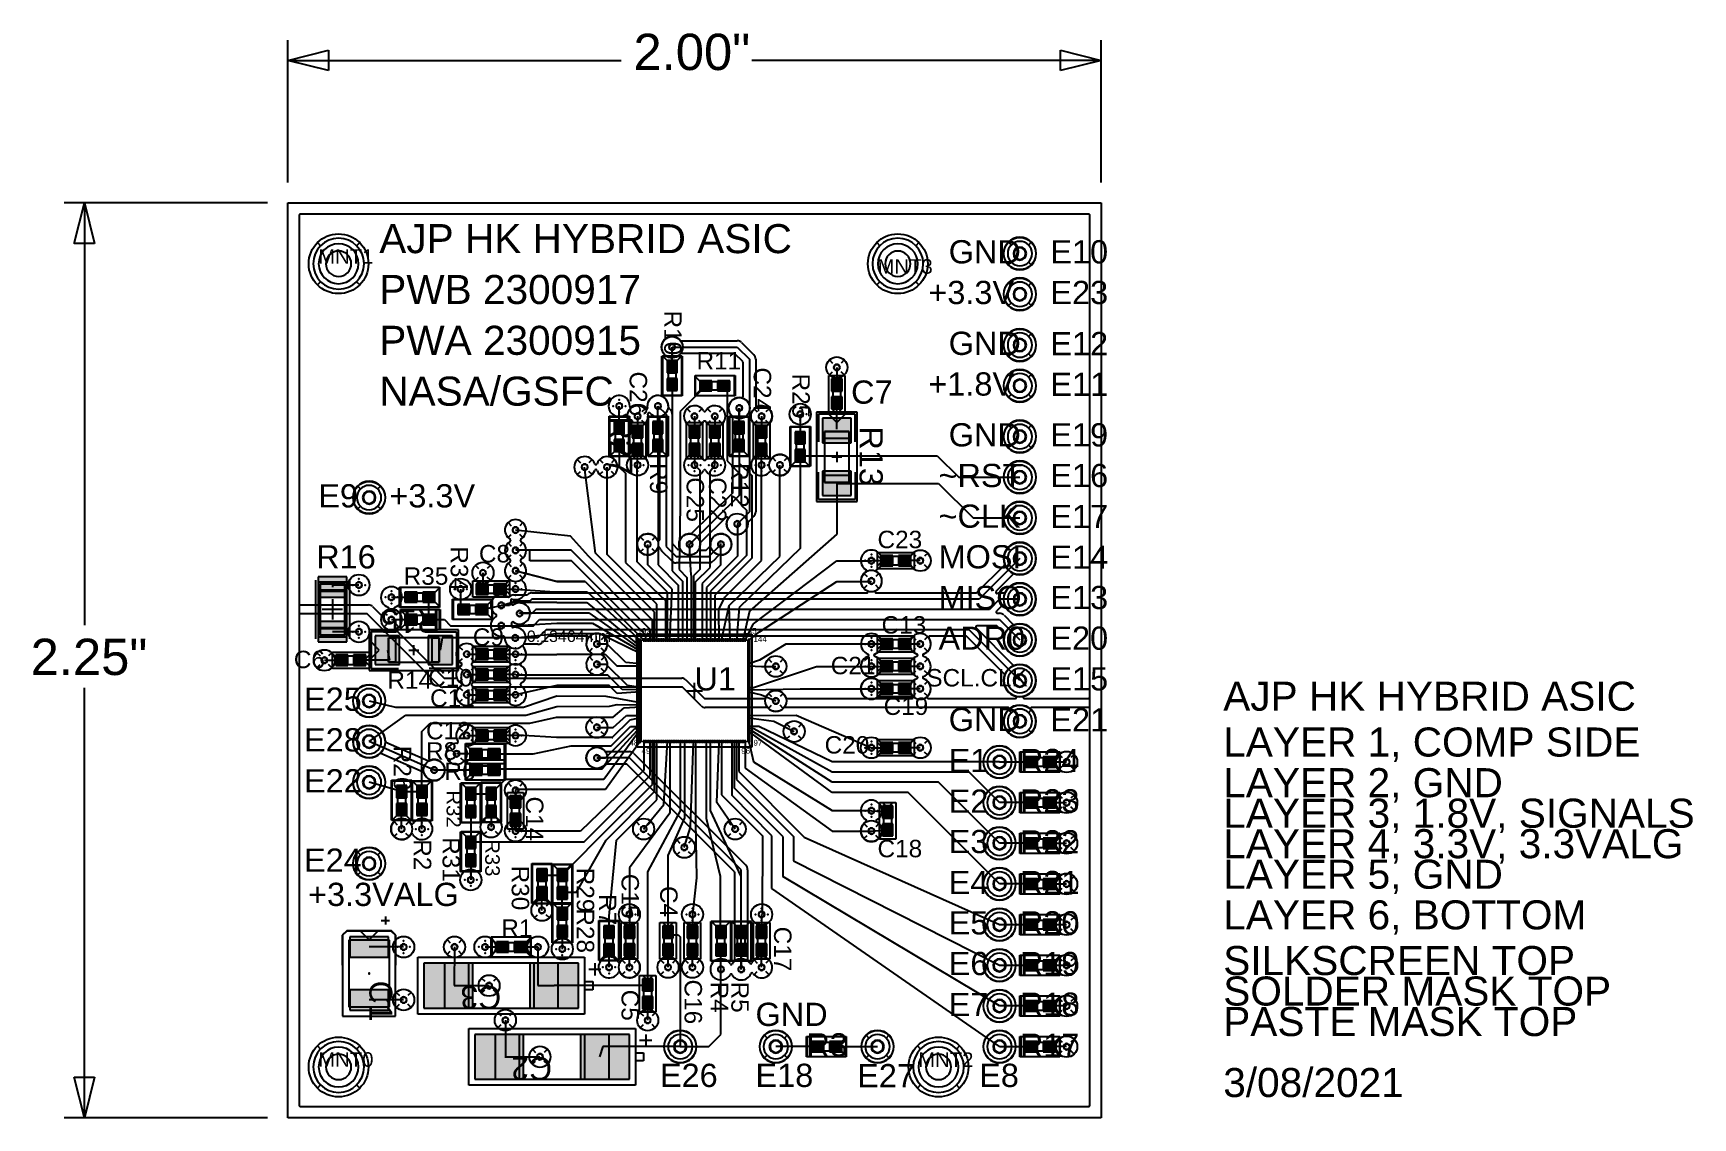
# Model space of a CAD drawing. Header units: inches. Extents: x -0.63 to 3.45, y 0 to 2.67.
import ezdxf

# ---------------------------------------------------------------- set-up
doc = ezdxf.new("R2010")
doc.units = ezdxf.units.IN
doc.header["$MEASUREMENT"] = 0
for name, color, linetype in [('BOARD_DIMS', 7, 'Continuous'), ('BOARD_OUTLINE', 7, 'Continuous'), ('Bottom', 7, 'Continuous'), ('DIE_PAD_Layer_20', 7, 'Continuous'), ('L2_GND', 7, 'Continuous'), ('L5_GND', 7, 'Continuous'), ('Layer_20', 7, 'Continuous'), ('LAYNR4', 7, 'Continuous'), ('LAYNR5', 7, 'Continuous'), ('LAYNR8', 7, 'Continuous'), ('LAYNR9', 7, 'Continuous'), ('PADLAYER_BOT', 7, 'Continuous'), ('PADLAYER_INNER', 7, 'Continuous'), ('PADLAYER_TOP', 7, 'Continuous'), ('SILKCREEN_COMP_TOP', 7, 'Continuous'), ('SILKSCREEN_TEXT_TOP', 7, 'Continuous'), ('TOOL_TOP', 7, 'Continuous'), ('Trace_Route_Top', 7, 'Continuous')]:
    doc.layers.add(name, color=color, linetype=linetype)

msp = doc.modelspace()

# ---------------------------------------------------------------- texts
at = {"char_height": 0.071429, "attachment_point": 7}
for s, insert, width in [('{\\fArial|b0||i0||c0|p34;\\C7;\\H7.1429e-002;\\W1.;AJP HK HYBRID ASIC}', (2.3, 1), 1.0124288), ('{\\fArial|b0||i0||c0|p34;\\C7;\\H7.1429e-002;\\W1.;3/08/2021}', (2.3, 0.05), 0.447208)]:
    msp.add_mtext(s, dxfattribs=dict(at, insert=insert, width=width))
at = {"layer": 'BOARD_DIMS', "attachment_point": 7}
for s, insert, char_height, width in [('{\\fArial|b0||i0||c0|p34;\\C7;\\H8.9286e-002;\\W1.;2.00"}', (0.85, 2.575), 0.089286, 0.2892094), ('{\\fArial|b0||i0||c0|p34;\\C7;\\H2.8121e-002;\\W1.;0.13464mm}', (0.58783, 1.16963), 0.028121, 0.2102966), ('{\\fArial|b0||i0||c0|p34;\\C7;\\H8.9286e-002;\\W1.;2.25"}', (-0.6321, 1.0875), 0.089286, 0.2892094)]:
    msp.add_mtext(s, dxfattribs=dict(at, insert=insert, char_height=char_height, width=width))
at = {"layer": 'Bottom', "insert": (2.3, 0.45), "char_height": 0.071429, "width": 0.8944157, "attachment_point": 7}
msp.add_mtext('{\\fArial|b0||i0||c0|p34;\\C7;\\H7.1429e-002;\\W1.;LAYER 6, BOTTOM}', dxfattribs=at)
at = {"layer": 'L2_GND', "insert": (2.3, 0.775), "char_height": 0.071429, "width": 0.6863399, "attachment_point": 7}
msp.add_mtext('{\\fArial|b0||i0||c0|p34;\\C7;\\H7.1429e-002;\\W1.;LAYER 2, GND}', dxfattribs=at)
at = {"layer": 'L5_GND', "insert": (2.3, 0.55), "char_height": 0.071429, "width": 0.6863399, "attachment_point": 7}
msp.add_mtext('{\\fArial|b0||i0||c0|p34;\\C7;\\H7.1429e-002;\\W1.;LAYER 5, GND}', dxfattribs=at)
at = {"layer": 'Layer_20', "char_height": 0.014061, "attachment_point": 7}
for s, insert, width in [('{\\fArial|b0||i0||c0|p34;\\C7;\\H1.4061e-002;\\W1.;1}', (0.85, 1.17), 0.0110047), ('{\\fArial|b0||i0||c0|p34;\\C7;\\H1.4061e-002;\\W1.;192}', (0.86, 1.19), 0.0330132), ('{\\fArial|b0||i0||c0|p34;\\C7;\\H1.4061e-002;\\W1.;145}', (1.12, 1.19), 0.0330132), ('{\\fArial|b0||i0||c0|p34;\\C7;\\H1.4061e-002;\\W1.;144}', (1.145, 1.17), 0.0330132), ('{\\fArial|b0||i0||c0|p34;\\C7;\\H1.4061e-002;\\W1.;48}', (0.84, 0.915), 0.0220089), ('{\\fArial|b0||i0||c0|p34;\\C7;\\H1.4061e-002;\\W1.;49}', (0.87, 0.895), 0.0220089), ('{\\fArial|b0||i0||c0|p34;\\C7;\\H1.4061e-002;\\W1.;96}', (1.115, 0.895), 0.0220089), ('{\\fArial|b0||i0||c0|p34;\\C7;\\H1.4061e-002;\\W1.;97}', (1.145, 0.915), 0.0220089)]:
    msp.add_mtext(s, dxfattribs=dict(at, insert=insert, width=width))
at = {"layer": 'LAYNR4', "insert": (2.3, 0.7), "char_height": 0.071429, "width": 1.161498, "attachment_point": 7}
msp.add_mtext('{\\fArial|b0||i0||c0|p34;\\C7;\\H7.1429e-002;\\W1.;LAYER 3, 1.8V, SIGNALS}', dxfattribs=at)
at = {"layer": 'LAYNR5', "insert": (2.3, 0.625), "char_height": 0.071429, "width": 1.1351004, "attachment_point": 7}
msp.add_mtext('{\\fArial|b0||i0||c0|p34;\\C7;\\H7.1429e-002;\\W1.;LAYER 4, 3.3V, 3.3VALG}', dxfattribs=at)
at = {"layer": 'LAYNR8', "insert": (2.3, 0.275), "char_height": 0.071429, "width": 0.9549751, "attachment_point": 7}
msp.add_mtext('{\\fArial|b0||i0||c0|p34;\\C7;\\H7.1429e-002;\\W1.;SOLDER MASK TOP}', dxfattribs=at)
at = {"layer": 'LAYNR9', "insert": (2.3, 0.2), "char_height": 0.071429, "width": 0.8742292, "attachment_point": 7}
msp.add_mtext('{\\fArial|b0||i0||c0|p34;\\C7;\\H7.1429e-002;\\W1.;PASTE MASK TOP}', dxfattribs=at)
at = {"layer": 'SILKCREEN_COMP_TOP', "attachment_point": 7}
for s, insert, char_height, width, rotation in [('{\\fArial|b0||i0||c0|p34;\\C7;\\H5.7143e-002;\\W1.;R27}', (0.79, 1.725), 0.057143, 0.1465846, 270), ('{\\fArial|b0||i0||c0|p34;\\C7;\\H5.7143e-002;\\W1.;R15}', (0.375, 1.25), 0.057143, 0.1465846, 180), ('{\\fArial|b0||i0||c0|p34;\\C7;\\H5.7143e-002;\\W1.;R24}', (1.8, 0.85), 0.057143, 0.1465846, 0), ('{\\fArial|b0||i0||c0|p34;\\C7;\\H5.7143e-002;\\W1.;R23}', (1.8, 0.75), 0.057143, 0.1465846, 0), ('{\\fArial|b0||i0||c0|p34;\\C7;\\H5.7143e-002;\\W1.;R22}', (1.8, 0.65), 0.057143, 0.1465846, 0), ('{\\fArial|b0||i0||c0|p34;\\C7;\\H5.7143e-002;\\W1.;R21}', (1.8, 0.55), 0.057143, 0.1465846, 0), ('{\\fArial|b0||i0||c0|p34;\\C7;\\H5.7143e-002;\\W1.;R20}', (1.8, 0.45), 0.057143, 0.1465846, 0), ('{\\fArial|b0||i0||c0|p34;\\C7;\\H5.7143e-002;\\W1.;R19}', (1.8, 0.35), 0.057143, 0.1465846, 0), ('{\\fArial|b0||i0||c0|p34;\\C7;\\H5.6243e-002;\\W1.;C1}', (0.2, 0.33728), 0.056243, 0.1002597, 270), ('{\\fArial|b0||i0||c0|p34;\\C7;\\H5.6243e-002;\\W1.;C3}', (0.525, 0.325), 0.056243, 0.1002597, 180), ('{\\fArial|b0||i0||c0|p34;\\C7;\\H5.7143e-002;\\W1.;R18}', (1.8, 0.25), 0.057143, 0.1465846, 0), ('{\\fArial|b0||i0||c0|p34;\\C7;\\H5.7143e-002;\\W1.;R3}', (1.275, 0.15), 0.057143, 0.101864, 0), ('{\\fArial|b0||i0||c0|p34;\\C7;\\H5.7143e-002;\\W1.;R17}', (1.8, 0.15), 0.057143, 0.1465846, 0), ('{\\fArial|b0||i0||c0|p34;\\C7;\\H5.6243e-002;\\W1.;C2}', (0.65, 0.15), 0.056243, 0.1002597, 180)]:
    msp.add_mtext(s, dxfattribs=dict(at, insert=insert, char_height=char_height, width=width, rotation=rotation))
at = {"layer": 'SILKSCREEN_TEXT_TOP', "attachment_point": 7}
for s, insert, char_height, width in [('{\\fArial|b0||i0||c0|p34;\\C7;\\H7.1429e-002;\\W1.;AJP HK HYBRID ASIC}', (0.225, 2.125), 0.071429, 1.0124288), ('{\\fArial|b0||i0||c0|p34;\\C7;\\H3.5714e-002;\\W1.;MNT1}', (0.075, 2.1), 0.035714, 0.1358689), ('{\\fArial|b0||i0||c0|p34;\\C7;\\H5.7143e-002;\\W1.;GND}', (1.625, 2.1), 0.057143, 0.1763984), ('{\\fArial|b0||i0||c0|p34;\\C7;\\H5.7143e-002;\\W1.;E10}', (1.875, 2.1), 0.057143, 0.1428579), ('{\\fArial|b0||i0||c0|p34;\\C7;\\H3.5714e-002;\\W1.;MNT3}', (1.45, 2.075), 0.035714, 0.1358689), ('{\\fArial|b0||i0||c0|p34;\\C7;\\H7.1429e-002;\\W1.;PWB 2300917}', (0.225, 2), 0.071429, 0.6521782), ('{\\fArial|b0||i0||c0|p34;\\C7;\\H5.7143e-002;\\W1.;+3.3V}', (1.575, 2), 0.057143, 0.211181), ('{\\fArial|b0||i0||c0|p34;\\C7;\\H7.1429e-002;\\W1.;PWA 2300915}', (0.225, 1.875), 0.071429, 0.6521782), ('{\\fArial|b0||i0||c0|p34;\\C7;\\H5.7143e-002;\\W1.;GND}', (1.625, 1.875), 0.057143, 0.1763984), ('{\\fArial|b0||i0||c0|p34;\\C7;\\H5.7143e-002;\\W1.;E12}', (1.875, 1.875), 0.057143, 0.1428579), ('{\\fArial|b0||i0||c0|p34;\\C7;\\H7.1429e-002;\\W1.;NASA/GSFC}', (0.225, 1.75), 0.071429, 0.5760908), ('{\\fArial|b0||i0||c0|p34;\\C7;\\H5.7143e-002;\\W1.;+1.8V}', (1.575, 1.775), 0.057143, 0.211181), ('{\\fArial|b0||i0||c0|p34;\\C7;\\H5.7143e-002;\\W1.;E11}', (1.875, 1.775), 0.057143, 0.1428579), ('{\\fArial|b0||i0||c0|p34;\\C7;\\H5.7143e-002;\\W1.;GND}', (1.625, 1.65), 0.057143, 0.1763984), ('{\\fArial|b0||i0||c0|p34;\\C7;\\H5.7143e-002;\\W1.;~RST}', (1.6, 1.55), 0.057143, 0.2062121), ('{\\fArial|b0||i0||c0|p34;\\C7;\\H5.7143e-002;\\W1.;E16}', (1.875, 1.55), 0.057143, 0.1428579), ('{\\fArial|b0||i0||c0|p34;\\C7;\\H5.7143e-002;\\W1.;E9}', (0.075, 1.5), 0.057143, 0.0981373), ('{\\fArial|b0||i0||c0|p34;\\C7;\\H5.7143e-002;\\W1.;+3.3V}', (0.25, 1.5), 0.057143, 0.211181), ('{\\fArial|b0||i0||c0|p34;\\C7;\\H5.7143e-002;\\W1.;~CLK}', (1.6, 1.45), 0.057143, 0.2012431), ('{\\fArial|b0||i0||c0|p34;\\C7;\\H5.7143e-002;\\W1.;E17}', (1.875, 1.45), 0.057143, 0.1428579), ('{\\fArial|b0||i0||c0|p34;\\C7;\\H5.7143e-002;\\W1.;MOSI}', (1.6, 1.35), 0.057143, 0.2037276), ('{\\fArial|b0||i0||c0|p34;\\C7;\\H5.7143e-002;\\W1.;E14}', (1.875, 1.35), 0.057143, 0.1428579), ('{\\fArial|b0||i0||c0|p34;\\C7;\\H5.7143e-002;\\W1.;MISO}', (1.6, 1.25), 0.057143, 0.2037276), ('{\\fArial|b0||i0||c0|p34;\\C7;\\H5.7143e-002;\\W1.;E13}', (1.875, 1.25), 0.057143, 0.1428579), ('{\\fArial|b0||i0||c0|p34;\\C7;\\H5.7143e-002;\\W1.;ADR0}', (1.6, 1.15), 0.057143, 0.2124233), ('{\\fArial|b0||i0||c0|p34;\\C7;\\H5.7143e-002;\\W1.;E20}', (1.875, 1.15), 0.057143, 0.1428579), ('{\\fArial|b0||i0||c0|p34;\\C7;\\H5.7143e-002;\\W1.;U1}', (1, 1.05), 0.057143, 0.101864), ('{\\fArial|b0||i0||c0|p34;\\C7;\\H4.2857e-002;\\W1.;SCL.CLK}', (1.57, 1.06), 0.042857, 0.249689), ('{\\fArial|b0||i0||c0|p34;\\C7;\\H5.7143e-002;\\W1.;E15}', (1.875, 1.05), 0.057143, 0.1428579), ('{\\fArial|b0||i0||c0|p34;\\C7;\\H5.7143e-002;\\W1.;E25}', (0.04, 1), 0.057143, 0.1428579), ('{\\fArial|b0||i0||c0|p34;\\C7;\\H5.7143e-002;\\W1.;GND}', (1.625, 0.95), 0.057143, 0.1763984), ('{\\fArial|b0||i0||c0|p34;\\C7;\\H5.7143e-002;\\W1.;E21}', (1.875, 0.95), 0.057143, 0.1428579), ('{\\fArial|b0||i0||c0|p34;\\C7;\\H5.7143e-002;\\W1.;E1}', (1.625, 0.85), 0.057143, 0.0981373), ('{\\fArial|b0||i0||c0|p34;\\C7;\\H5.7143e-002;\\W1.;E22}', (0.04, 0.8), 0.057143, 0.1428579), ('{\\fArial|b0||i0||c0|p34;\\C7;\\H5.7143e-002;\\W1.;E2}', (1.625, 0.75), 0.057143, 0.0981373), ('{\\fArial|b0||i0||c0|p34;\\C7;\\H5.7143e-002;\\W1.;E3}', (1.625, 0.65), 0.057143, 0.0981373), ('{\\fArial|b0||i0||c0|p34;\\C7;\\H4.2857e-002;\\W1.;C18}', (1.45, 0.64), 0.042857, 0.1099379), ('{\\fArial|b0||i0||c0|p34;\\C7;\\H5.7143e-002;\\W1.;+3.3VALG}', (0.05, 0.52), 0.057143, 0.3714299), ('{\\fArial|b0||i0||c0|p34;\\C7;\\H5.7143e-002;\\W1.;E4}', (1.625, 0.55), 0.057143, 0.0981373), ('{\\fArial|b0||i0||c0|p34;\\C7;\\H7.1429e-002;\\W1.;SILKSCREEN TOP}', (2.3, 0.35), 0.071429, 0.8664652), ('{\\fArial|b0||i0||c0|p34;\\C7;\\H5.7143e-002;\\W1.;GND}', (1.15, 0.225), 0.057143, 0.1763984), ('{\\fArial|b0||i0||c0|p34;\\C7;\\H3.5714e-002;\\W1.;MNT0}', (0.075, 0.125), 0.035714, 0.1358689), ('{\\fArial|b0||i0||c0|p34;\\C7;\\H5.7143e-002;\\W1.;E26}', (0.915, 0.075), 0.057143, 0.1428579), ('{\\fArial|b0||i0||c0|p34;\\C7;\\H3.5714e-002;\\W1.;MNT2}', (1.55, 0.125), 0.035714, 0.1358689)]:
    msp.add_mtext(s, dxfattribs=dict(at, insert=insert, char_height=char_height, width=width))
for s, insert, char_height, width, rotation in [('{\\fArial|b0||i0||c0|p34;\\C7;\\H5.7143e-002;\\W1.;E23}', (1.875, 2), 0.057143, 0.1428579, 0.00001), ('{\\fArial|b0||i0||c0|p34;\\C7;\\H4.2857e-002;\\W1.;R10}', (0.925, 1.985), 0.042857, 0.1099379, 270), ('{\\fArial|b0||i0||c0|p34;\\C7;\\H4.2857e-002;\\W1.;R11}', (1.005, 1.84), 0.042857, 0.1099379, 0), ('{\\fArial|b0||i0||c0|p34;\\C7;\\H4.2857e-002;\\W1.;C24}', (1.145, 1.845), 0.042857, 0.1099379, 270), ('{\\fArial|b0||i0||c0|p34;\\C7;\\H4.2857e-002;\\W1.;C26}', (0.84, 1.835), 0.042857, 0.1099379, 270), ('{\\fArial|b0||i0||c0|p34;\\C7;\\H4.2857e-002;\\W1.;R25}', (1.24, 1.83), 0.042857, 0.1099379, 270), ('{\\fArial|b0||i0||c0|p34;\\C7;\\H5.7143e-002;\\W1.;C7}', (1.385, 1.755), 0.057143, 0.101864, 0.00001), ('{\\fArial|b0||i0||c0|p34;\\C7;\\H5.7143e-002;\\W1.;R13}', (1.405, 1.7), 0.057143, 0.1465846, 270), ('{\\fArial|b0||i0||c0|p34;\\C7;\\H5.7143e-002;\\W1.;E19}', (1.875, 1.65), 0.057143, 0.1428579, 0.00001), ('{\\fArial|b0||i0||c0|p34;\\C7;\\H4.2857e-002;\\W1.;R9}', (0.89, 1.61), 0.042857, 0.0763977, 270), ('{\\fArial|b0||i0||c0|p34;\\C7;\\H4.2857e-002;\\W1.;R12}', (1.09, 1.61), 0.042857, 0.1099379, 270), ('{\\fArial|b0||i0||c0|p34;\\C7;\\H4.2857e-002;\\W1.;C25}', (0.98, 1.575), 0.042857, 0.1099379, 270), ('{\\fArial|b0||i0||c0|p34;\\C7;\\H4.2857e-002;\\W1.;C22}', (1.035, 1.575), 0.042857, 0.1099379, 270), ('{\\fArial|b0||i0||c0|p34;\\C7;\\H4.2857e-002;\\W1.;C23}', (1.45, 1.4), 0.042857, 0.1099379, 0), ('{\\fArial|b0||i0||c0|p34;\\C7;\\H5.7143e-002;\\W1.;R16}', (0.07, 1.35), 0.057143, 0.1465846, 0), ('{\\fArial|b0||i0||c0|p34;\\C7;\\H4.2857e-002;\\W1.;R34}', (0.4, 1.405), 0.042857, 0.1099379, 270), ('{\\fArial|b0||i0||c0|p34;\\C7;\\H4.2857e-002;\\W1.;C8}', (0.47, 1.365), 0.042857, 0.0763977, 0), ('{\\fArial|b0||i0||c0|p34;\\C7;\\H4.2857e-002;\\W1.;R35}', (0.285, 1.31), 0.042857, 0.1099379, 0), ('{\\fArial|b0||i0||c0|p34;\\C7;\\H4.2857e-002;\\W1.;C13}', (1.46, 1.19), 0.042857, 0.1099379, 0), ('{\\fArial|b0||i0||c0|p34;\\C7;\\H4.2857e-002;\\W1.;C9}', (0.455, 1.16), 0.042857, 0.0763977, 0), ('{\\fArial|b0||i0||c0|p34;\\C7;\\H4.2857e-002;\\W1.;C6}', (0.015, 1.105), 0.042857, 0.0763977, 0), ('{\\fArial|b0||i0||c0|p34;\\C7;\\H4.2857e-002;\\W1.;C10}', (0.345, 1.06), 0.042857, 0.1099379, 0), ('{\\fArial|b0||i0||c0|p34;\\C7;\\H4.2857e-002;\\W1.;C21}', (1.335, 1.09), 0.042857, 0.1099379, 0), ('{\\fArial|b0||i0||c0|p34;\\C7;\\H4.2857e-002;\\W1.;R14}', (0.245, 1.055), 0.042857, 0.1099379, 0), ('{\\fArial|b0||i0||c0|p34;\\C7;\\H4.2857e-002;\\W1.;C11}', (0.35, 1.01), 0.042857, 0.1099379, 0), ('{\\fArial|b0||i0||c0|p34;\\C7;\\H4.2857e-002;\\W1.;C19}', (1.465, 0.99), 0.042857, 0.1099379, 0), ('{\\fArial|b0||i0||c0|p34;\\C7;\\H5.7143e-002;\\W1.;E28}', (0.04, 0.9), 0.057143, 0.1428579, 0), ('{\\fArial|b0||i0||c0|p34;\\C7;\\H4.2857e-002;\\W1.;C12}', (0.34, 0.93), 0.042857, 0.1099379, 0), ('{\\fArial|b0||i0||c0|p34;\\C7;\\H4.2857e-002;\\W1.;C20}', (1.32, 0.895), 0.042857, 0.1099379, 0), ('{\\fArial|b0||i0||c0|p34;\\C7;\\H4.2857e-002;\\W1.;R26}', (0.26, 0.915), 0.042857, 0.1099379, 270), ('{\\fArial|b0||i0||c0|p34;\\C7;\\H4.2857e-002;\\W1.;R8}', (0.34, 0.88), 0.042857, 0.0763977, 0), ('{\\fArial|b0||i0||c0|p34;\\C7;\\H4.2857e-002;\\W1.;R6}', (0.385, 0.83), 0.042857, 0.0763977, 0), ('{\\fArial|b0||i0||c0|p34;\\C7;\\H3.5714e-002;\\W1.;R32}', (0.39, 0.805), 0.035714, 0.0916146, 270), ('{\\fArial|b0||i0||c0|p34;\\C7;\\H4.2857e-002;\\W1.;C14}', (0.585, 0.79), 0.042857, 0.1099379, 270), ('{\\fArial|b0||i0||c0|p34;\\C7;\\H5.7143e-002;\\W1.;E24}', (0.04, 0.605), 0.057143, 0.1428579, 0.00001), ('{\\fArial|b0||i0||c0|p34;\\C7;\\H4.2857e-002;\\W1.;R2}', (0.31, 0.685), 0.042857, 0.0763977, 270), ('{\\fArial|b0||i0||c0|p34;\\C7;\\H4.2857e-002;\\W1.;R31}', (0.38, 0.69), 0.042857, 0.1099379, 270), ('{\\fArial|b0||i0||c0|p34;\\C7;\\H3.5714e-002;\\W1.;R33}', (0.485, 0.685), 0.035714, 0.0916146, 270), ('{\\fArial|b0||i0||c0|p34;\\C7;\\H4.2857e-002;\\W1.;R30}', (0.55, 0.62), 0.042857, 0.1099379, 270), ('{\\fArial|b0||i0||c0|p34;\\C7;\\H4.2857e-002;\\W1.;R29}', (0.71, 0.615), 0.042857, 0.1099379, 270), ('{\\fArial|b0||i0||c0|p34;\\C7;\\H4.2857e-002;\\W1.;C15}', (0.82, 0.6), 0.042857, 0.1099379, 270), ('{\\fArial|b0||i0||c0|p34;\\C7;\\H4.2857e-002;\\W1.;R7}', (0.765, 0.55), 0.042857, 0.0763977, 270), ('{\\fArial|b0||i0||c0|p34;\\C7;\\H4.2857e-002;\\W1.;C4}', (0.915, 0.57), 0.042857, 0.0763977, 270), ('{\\fArial|b0||i0||c0|p34;\\C7;\\H4.2857e-002;\\W1.;R28}', (0.71, 0.515), 0.042857, 0.1099379, 270), ('{\\fArial|b0||i0||c0|p34;\\C7;\\H5.7143e-002;\\W1.;E5}', (1.625, 0.45), 0.057143, 0.0981373, 0), ('{\\fArial|b0||i0||c0|p34;\\C7;\\H4.2857e-002;\\W1.;R1}', (0.525, 0.445), 0.042857, 0.0763977, 0), ('{\\fArial|b0||i0||c0|p34;\\C7;\\H4.2857e-002;\\W1.;C17}', (1.195, 0.47), 0.042857, 0.1099379, 270), ('{\\fArial|b0||i0||c0|p34;\\C7;\\H5.7143e-002;\\W1.;E6}', (1.625, 0.35), 0.057143, 0.0981373, 0), ('{\\fArial|b0||i0||c0|p34;\\C7;\\H4.2857e-002;\\W1.;C16}', (0.975, 0.34), 0.042857, 0.1099379, 270), ('{\\fArial|b0||i0||c0|p34;\\C7;\\H4.2857e-002;\\W1.;R4}', (1.04, 0.335), 0.042857, 0.0763977, 270), ('{\\fArial|b0||i0||c0|p34;\\C7;\\H4.2857e-002;\\W1.;R5}', (1.09, 0.335), 0.042857, 0.0763977, 270), ('{\\fArial|b0||i0||c0|p34;\\C7;\\H4.2857e-002;\\W1.;C5}', (0.82, 0.315), 0.042857, 0.0763977, 270), ('{\\fArial|b0||i0||c0|p34;\\C7;\\H5.7143e-002;\\W1.;E7}', (1.625, 0.25), 0.057143, 0.0981373, 0), ('{\\fArial|b0||i0||c0|p34;\\C7;\\H5.7143e-002;\\W1.;E18}', (1.15, 0.075), 0.057143, 0.1428579, 0), ('{\\fArial|b0||i0||c0|p34;\\C7;\\H5.7143e-002;\\W1.;E27}', (1.4, 0.075), 0.057143, 0.1428579, 0), ('{\\fArial|b0||i0||c0|p34;\\C7;\\H5.7143e-002;\\W1.;E8}', (1.7, 0.075), 0.057143, 0.0981373, 0)]:
    msp.add_mtext(s, dxfattribs=dict(at, insert=insert, char_height=char_height, width=width, rotation=rotation))
at = {"layer": 'Trace_Route_Top', "insert": (2.3, 0.875), "char_height": 0.071429, "width": 1.0248513, "attachment_point": 7}
msp.add_mtext('{\\fArial|b0||i0||c0|p34;\\C7;\\H7.1429e-002;\\W1.;LAYER 1, COMP SIDE}', dxfattribs=at)

# ---------------------------------------------------------------- blocks, each defined once
blk = doc.blocks.new('SE1')
at = {"layer": 'BOARD_OUTLINE', "color": 7, "linetype": 'Continuous'}
for p, q in [((0, 0), (0, 2.25)), ((0, 2.25), (2, 2.25)), ((2, 2.25), (2, 0)), ((2, 0), (0, 0))]:
    blk.add_line(p, q, dxfattribs=at)
blk = doc.blocks.new('SE')
at = {"layer": 'BOARD_OUTLINE'}
blk.add_blockref('SE1', (0, 0), dxfattribs=at)
blk = doc.blocks.new('SE3')
at = {"layer": 'BOARD_DIMS', "color": 7, "linetype": 'Continuous'}
blk.add_line((0, 2.25), (0.00003, 2.25), dxfattribs=at)
blk = doc.blocks.new('SE2')
at = {"layer": 'BOARD_DIMS'}
blk.add_blockref('SE3', (0, 0), dxfattribs=at)
blk = doc.blocks.new('SE5')
at = {"layer": 'BOARD_DIMS', "color": 7, "linetype": 'Continuous'}
blk.add_line((2, 2.25), (2.00003, 2.25), dxfattribs=at)
blk = doc.blocks.new('SE4')
at = {"layer": 'BOARD_DIMS'}
blk.add_blockref('SE5', (0, 0), dxfattribs=at)
blk = doc.blocks.new('SE7')
at = {"layer": 'BOARD_DIMS', "color": 7, "linetype": 'Continuous'}
blk.add_line((0, 2.6), (0.82, 2.6), dxfattribs=at)
blk = doc.blocks.new('SE6')
at = {"layer": 'BOARD_DIMS'}
blk.add_blockref('SE7', (0, 0), dxfattribs=at)
blk = doc.blocks.new('SE9')
at = {"layer": 'BOARD_DIMS', "color": 7, "linetype": 'Continuous'}
for p, q in [((0, 2.6), (0.1, 2.625)), ((0.1, 2.625), (0.1, 2.575)), ((0.1, 2.575), (0, 2.6))]:
    blk.add_line(p, q, dxfattribs=at)
blk = doc.blocks.new('SE8')
at = {"layer": 'BOARD_DIMS'}
blk.add_blockref('SE9', (0, 0), dxfattribs=at)
blk = doc.blocks.new('SE11')
at = {"layer": 'BOARD_DIMS', "color": 7, "linetype": 'Continuous'}
blk.add_line((2, 2.6), (1.14136, 2.6), dxfattribs=at)
blk = doc.blocks.new('SE10')
at = {"layer": 'BOARD_DIMS'}
blk.add_blockref('SE11', (0, 0), dxfattribs=at)
blk = doc.blocks.new('SE13')
at = {"layer": 'BOARD_DIMS', "color": 7, "linetype": 'Continuous'}
for p, q in [((1.9, 2.575), (1.9, 2.625)), ((1.9, 2.625), (2, 2.6)), ((2, 2.6), (1.9, 2.575))]:
    blk.add_line(p, q, dxfattribs=at)
blk = doc.blocks.new('SE12')
at = {"layer": 'BOARD_DIMS'}
blk.add_blockref('SE13', (0, 0), dxfattribs=at)
blk = doc.blocks.new('SE15')
at = {"layer": 'BOARD_DIMS', "color": 7, "linetype": 'Continuous'}
blk.add_line((0, 2.3), (0, 2.65), dxfattribs=at)
blk = doc.blocks.new('SE14')
at = {"layer": 'BOARD_DIMS'}
blk.add_blockref('SE15', (0, 0), dxfattribs=at)
blk = doc.blocks.new('SE17')
at = {"layer": 'BOARD_DIMS', "color": 7, "linetype": 'Continuous'}
blk.add_line((2, 2.3), (2, 2.65), dxfattribs=at)
blk = doc.blocks.new('SE16')
at = {"layer": 'BOARD_DIMS'}
blk.add_blockref('SE17', (0, 0), dxfattribs=at)
blk = doc.blocks.new('SE19')
at = {"layer": 'BOARD_DIMS', "color": 7, "linetype": 'Continuous'}
blk.add_line((0, 0), (0.00003, 0), dxfattribs=at)
blk = doc.blocks.new('SE18')
at = {"layer": 'BOARD_DIMS'}
blk.add_blockref('SE19', (0, 0), dxfattribs=at)
blk = doc.blocks.new('SE21')
at = {"layer": 'BOARD_DIMS', "color": 7, "linetype": 'Continuous'}
blk.add_line((0, 2.25), (0.00003, 2.25), dxfattribs=at)
blk = doc.blocks.new('SE20')
at = {"layer": 'BOARD_DIMS'}
blk.add_blockref('SE21', (0, 0), dxfattribs=at)
blk = doc.blocks.new('SE23')
at = {"layer": 'BOARD_DIMS', "color": 7, "linetype": 'Continuous'}
blk.add_line((-0.5, 0), (-0.5, 1.0575), dxfattribs=at)
blk = doc.blocks.new('SE22')
at = {"layer": 'BOARD_DIMS'}
blk.add_blockref('SE23', (0, 0), dxfattribs=at)
blk = doc.blocks.new('SE25')
at = {"layer": 'BOARD_DIMS', "color": 7, "linetype": 'Continuous'}
for p, q in [((-0.5, 0), (-0.525, 0.1)), ((-0.525, 0.1), (-0.475, 0.1)), ((-0.475, 0.1), (-0.5, 0))]:
    blk.add_line(p, q, dxfattribs=at)
blk = doc.blocks.new('SE24')
at = {"layer": 'BOARD_DIMS'}
blk.add_blockref('SE25', (0, 0), dxfattribs=at)
blk = doc.blocks.new('SE27')
at = {"layer": 'BOARD_DIMS', "color": 7, "linetype": 'Continuous'}
blk.add_line((-0.5, 2.25), (-0.5, 1.21125), dxfattribs=at)
blk = doc.blocks.new('SE26')
at = {"layer": 'BOARD_DIMS'}
blk.add_blockref('SE27', (0, 0), dxfattribs=at)
blk = doc.blocks.new('SE29')
at = {"layer": 'BOARD_DIMS', "color": 7, "linetype": 'Continuous'}
for p, q in [((-0.525, 2.15), (-0.5, 2.25)), ((-0.5, 2.25), (-0.475, 2.15)), ((-0.475, 2.15), (-0.525, 2.15))]:
    blk.add_line(p, q, dxfattribs=at)
blk = doc.blocks.new('SE28')
at = {"layer": 'BOARD_DIMS'}
blk.add_blockref('SE29', (0, 0), dxfattribs=at)
blk = doc.blocks.new('SE31')
at = {"layer": 'BOARD_DIMS', "color": 7, "linetype": 'Continuous'}
blk.add_line((-0.05, 0), (-0.55, 0), dxfattribs=at)
blk = doc.blocks.new('SE30')
at = {"layer": 'BOARD_DIMS'}
blk.add_blockref('SE31', (0, 0), dxfattribs=at)
blk = doc.blocks.new('SE33')
at = {"layer": 'BOARD_DIMS', "color": 7, "linetype": 'Continuous'}
blk.add_line((-0.05, 2.25), (-0.55, 2.25), dxfattribs=at)
blk = doc.blocks.new('SE32')
at = {"layer": 'BOARD_DIMS'}
blk.add_blockref('SE33', (0, 0), dxfattribs=at)
blk = doc.blocks.new('SE35')
at = {"layer": 'Trace_Route_Top', "color": 7, "linetype": 'Continuous'}
for p, q in [((0.86606, 0.98374), (0.841, 0.978)), ((0.841, 0.978), (0.79784, 0.93484)), ((0.79784, 0.93484), (0.799, 0.93484))]:
    blk.add_line(p, q, dxfattribs=at)
blk = doc.blocks.new('SE34')
at = {"layer": 'Trace_Route_Top'}
blk.add_blockref('SE35', (0, 0), dxfattribs=at)
blk = doc.blocks.new('SE37')
at = {"layer": 'Trace_Route_Top', "color": 7, "linetype": 'Continuous'}
blk.add_line((0.799, 0.93484), (0.661, 0.93484), dxfattribs=at)
blk = doc.blocks.new('SE36')
at = {"layer": 'Trace_Route_Top'}
blk.add_blockref('SE37', (0, 0), dxfattribs=at)
blk = doc.blocks.new('SE39')
at = {"layer": 'Trace_Route_Top', "color": 7, "linetype": 'Continuous'}
for p, q in [((0.58, 0.94), (0.56, 0.94)), ((0.661, 0.93484), (0.58, 0.94))]:
    blk.add_line(p, q, dxfattribs=at)
blk = doc.blocks.new('SE38')
at = {"layer": 'Trace_Route_Top'}
blk.add_blockref('SE39', (0, 0), dxfattribs=at)
blk = doc.blocks.new('SE41')
at = {"layer": 'Trace_Route_Top', "color": 7, "linetype": 'Continuous'}
blk.add_line((0.56, 0.94), (0.522, 0.94), dxfattribs=at)
blk = doc.blocks.new('SE40')
at = {"layer": 'Trace_Route_Top'}
blk.add_blockref('SE41', (0, 0), dxfattribs=at)
blk = doc.blocks.new('SE43')
at = {"layer": 'Trace_Route_Top', "color": 7, "linetype": 'Continuous'}
blk.add_line((0.86606, 1.04735), (0.81, 1.043), dxfattribs=at)
blk = doc.blocks.new('SE42')
at = {"layer": 'Trace_Route_Top'}
blk.add_blockref('SE43', (0, 0), dxfattribs=at)
blk = doc.blocks.new('SE45')
at = {"layer": 'Trace_Route_Top', "color": 7, "linetype": 'Continuous'}
for p, q in [((0.79, 1.063), (0.789, 1.063)), ((0.81, 1.043), (0.79, 1.063))]:
    blk.add_line(p, q, dxfattribs=at)
blk = doc.blocks.new('SE44')
at = {"layer": 'Trace_Route_Top'}
blk.add_blockref('SE45', (0, 0), dxfattribs=at)
blk = doc.blocks.new('SE47')
at = {"layer": 'Trace_Route_Top', "color": 7, "linetype": 'Continuous'}
blk.add_line((0.789, 1.063), (0.66162, 1.063), dxfattribs=at)
blk = doc.blocks.new('SE46')
at = {"layer": 'Trace_Route_Top'}
blk.add_blockref('SE47', (0, 0), dxfattribs=at)
blk = doc.blocks.new('SE49')
at = {"layer": 'Trace_Route_Top', "color": 7, "linetype": 'Continuous'}
blk.add_line((0.66162, 1.063), (0.66142, 1.0628), dxfattribs=at)
blk = doc.blocks.new('SE48')
at = {"layer": 'Trace_Route_Top'}
blk.add_blockref('SE49', (0, 0), dxfattribs=at)
blk = doc.blocks.new('SE51')
at = {"layer": 'Trace_Route_Top', "color": 7, "linetype": 'Continuous'}
blk.add_line((0.66142, 1.0628), (0.56, 1.04), dxfattribs=at)
blk = doc.blocks.new('SE50')
at = {"layer": 'Trace_Route_Top'}
blk.add_blockref('SE51', (0, 0), dxfattribs=at)
blk = doc.blocks.new('SE53')
at = {"layer": 'Trace_Route_Top', "color": 7, "linetype": 'Continuous'}
blk.add_line((0.56, 1.04), (0.522, 1.04), dxfattribs=at)
blk = doc.blocks.new('SE52')
at = {"layer": 'Trace_Route_Top'}
blk.add_blockref('SE53', (0, 0), dxfattribs=at)
blk = doc.blocks.new('SE55')
at = {"layer": 'Trace_Route_Top', "color": 7, "linetype": 'Continuous'}
blk.add_line((0.87543, 0.92518), (0.87543, 0.855), dxfattribs=at)
blk = doc.blocks.new('SE54')
at = {"layer": 'Trace_Route_Top'}
blk.add_blockref('SE55', (0, 0), dxfattribs=at)
blk = doc.blocks.new('SE57')
at = {"layer": 'Trace_Route_Top', "color": 7, "linetype": 'Continuous'}
blk.add_line((0.87543, 0.855), (0.72, 0.705), dxfattribs=at)
blk = doc.blocks.new('SE56')
at = {"layer": 'Trace_Route_Top'}
blk.add_blockref('SE57', (0, 0), dxfattribs=at)
blk = doc.blocks.new('SE59')
at = {"layer": 'Trace_Route_Top', "color": 7, "linetype": 'Continuous'}
blk.add_line((0.72, 0.705), (0.56, 0.705), dxfattribs=at)
blk = doc.blocks.new('SE58')
at = {"layer": 'Trace_Route_Top'}
blk.add_blockref('SE59', (0, 0), dxfattribs=at)
blk = doc.blocks.new('SE61')
at = {"layer": 'Trace_Route_Top', "color": 7, "linetype": 'Continuous'}
blk.add_line((0.56, 0.705), (0.56, 0.733), dxfattribs=at)
blk = doc.blocks.new('SE60')
at = {"layer": 'Trace_Route_Top'}
blk.add_blockref('SE61', (0, 0), dxfattribs=at)
blk = doc.blocks.new('SE63')
at = {"layer": 'Trace_Route_Top', "color": 7, "linetype": 'Continuous'}
blk.add_line((0.485, 0.42), (0.528, 0.42), dxfattribs=at)
blk = doc.blocks.new('SE62')
at = {"layer": 'Trace_Route_Top'}
blk.add_blockref('SE63', (0, 0), dxfattribs=at)
blk = doc.blocks.new('SE65')
at = {"layer": 'Trace_Route_Top', "color": 7, "linetype": 'Continuous'}
blk.add_line((0.33, 0.71), (0.33, 0.758), dxfattribs=at)
blk = doc.blocks.new('SE64')
at = {"layer": 'Trace_Route_Top'}
blk.add_blockref('SE65', (0, 0), dxfattribs=at)
blk = doc.blocks.new('SE67')
at = {"layer": 'Trace_Route_Top', "color": 7, "linetype": 'Continuous'}
blk.add_line((0.45, 0.633), (0.45, 0.585), dxfattribs=at)
blk = doc.blocks.new('SE66')
at = {"layer": 'Trace_Route_Top'}
blk.add_blockref('SE67', (0, 0), dxfattribs=at)
blk = doc.blocks.new('SE69')
at = {"layer": 'Trace_Route_Top', "color": 7, "linetype": 'Continuous'}
blk.add_line((0.285, 0.42), (0.2, 0.42), dxfattribs=at)
blk = doc.blocks.new('SE68')
at = {"layer": 'Trace_Route_Top'}
blk.add_blockref('SE69', (0, 0), dxfattribs=at)
blk = doc.blocks.new('SE71')
at = {"layer": 'Trace_Route_Top', "color": 7, "linetype": 'Continuous'}
blk.add_line((0.175, 1.195), (0.11, 1.195), dxfattribs=at)
blk = doc.blocks.new('SE70')
at = {"layer": 'Trace_Route_Top'}
blk.add_blockref('SE71', (0, 0), dxfattribs=at)
blk = doc.blocks.new('SE73')
at = {"layer": 'Trace_Route_Top', "color": 7, "linetype": 'Continuous'}
blk.add_line((0.93904, 0.92518), (0.93904, 0.74904), dxfattribs=at)
blk = doc.blocks.new('SE72')
at = {"layer": 'Trace_Route_Top'}
blk.add_blockref('SE73', (0, 0), dxfattribs=at)
blk = doc.blocks.new('SE75')
at = {"layer": 'Trace_Route_Top', "color": 7, "linetype": 'Continuous'}
blk.add_line((0.93904, 0.74904), (0.84, 0.615), dxfattribs=at)
blk = doc.blocks.new('SE74')
at = {"layer": 'Trace_Route_Top'}
blk.add_blockref('SE75', (0, 0), dxfattribs=at)
blk = doc.blocks.new('SE77')
at = {"layer": 'Trace_Route_Top', "color": 7, "linetype": 'Continuous'}
blk.add_line((0.84, 0.615), (0.84, 0.5), dxfattribs=at)
blk = doc.blocks.new('SE76')
at = {"layer": 'Trace_Route_Top'}
blk.add_blockref('SE77', (0, 0), dxfattribs=at)
blk = doc.blocks.new('SE79')
at = {"layer": 'Trace_Route_Top', "color": 7, "linetype": 'Continuous'}
blk.add_line((0.84, 0.5), (0.84, 0.457), dxfattribs=at)
blk = doc.blocks.new('SE78')
at = {"layer": 'Trace_Route_Top'}
blk.add_blockref('SE79', (0, 0), dxfattribs=at)
blk = doc.blocks.new('SE81')
at = {"layer": 'Trace_Route_Top', "color": 7, "linetype": 'Continuous'}
for p, q in [((1.00265, 0.92518), (1.00265, 0.72759)), ((1.00265, 0.72759), (1.005, 0.59))]:
    blk.add_line(p, q, dxfattribs=at)
blk = doc.blocks.new('SE80')
at = {"layer": 'Trace_Route_Top'}
blk.add_blockref('SE81', (0, 0), dxfattribs=at)
blk = doc.blocks.new('SE83')
at = {"layer": 'Trace_Route_Top', "color": 7, "linetype": 'Continuous'}
blk.add_line((1.005, 0.59), (0.995, 0.5), dxfattribs=at)
blk = doc.blocks.new('SE82')
at = {"layer": 'Trace_Route_Top'}
blk.add_blockref('SE83', (0, 0), dxfattribs=at)
blk = doc.blocks.new('SE85')
at = {"layer": 'Trace_Route_Top', "color": 7, "linetype": 'Continuous'}
blk.add_line((0.995, 0.5), (0.995, 0.457), dxfattribs=at)
blk = doc.blocks.new('SE84')
at = {"layer": 'Trace_Route_Top'}
blk.add_blockref('SE85', (0, 0), dxfattribs=at)
blk = doc.blocks.new('SE87')
at = {"layer": 'Trace_Route_Top', "color": 7, "linetype": 'Continuous'}
blk.add_line((1.06626, 0.92518), (1.06626, 0.79374), dxfattribs=at)
blk = doc.blocks.new('SE86')
at = {"layer": 'Trace_Route_Top'}
blk.add_blockref('SE87', (0, 0), dxfattribs=at)
blk = doc.blocks.new('SE89')
at = {"layer": 'Trace_Route_Top', "color": 7, "linetype": 'Continuous'}
for p, q in [((1.06626, 0.79374), (1.167, 0.693)), ((1.167, 0.693), (1.167, 0.59397)), ((1.167, 0.59397), (1.16634, 0.59331))]:
    blk.add_line(p, q, dxfattribs=at)
blk = doc.blocks.new('SE88')
at = {"layer": 'Trace_Route_Top'}
blk.add_blockref('SE89', (0, 0), dxfattribs=at)
blk = doc.blocks.new('SE91')
at = {"layer": 'Trace_Route_Top', "color": 7, "linetype": 'Continuous'}
for p, q in [((1.16634, 0.59331), (1.16634, 0.5)), ((1.16634, 0.5), (1.165, 0.5))]:
    blk.add_line(p, q, dxfattribs=at)
blk = doc.blocks.new('SE90')
at = {"layer": 'Trace_Route_Top'}
blk.add_blockref('SE91', (0, 0), dxfattribs=at)
blk = doc.blocks.new('SE93')
at = {"layer": 'Trace_Route_Top', "color": 7, "linetype": 'Continuous'}
blk.add_line((1.165, 0.5), (1.165, 0.457), dxfattribs=at)
blk = doc.blocks.new('SE92')
at = {"layer": 'Trace_Route_Top'}
blk.add_blockref('SE93', (0, 0), dxfattribs=at)
blk = doc.blocks.new('SE95')
at = {"layer": 'Trace_Route_Top', "color": 7, "linetype": 'Continuous'}
blk.add_line((1.13394, 0.92543), (1.145, 0.875), dxfattribs=at)
blk = doc.blocks.new('SE94')
at = {"layer": 'Trace_Route_Top'}
blk.add_blockref('SE95', (0, 0), dxfattribs=at)
blk = doc.blocks.new('SE97')
at = {"layer": 'Trace_Route_Top', "color": 7, "linetype": 'Continuous'}
blk.add_line((1.145, 0.875), (1.33858, 0.75571), dxfattribs=at)
blk = doc.blocks.new('SE96')
at = {"layer": 'Trace_Route_Top'}
blk.add_blockref('SE97', (0, 0), dxfattribs=at)
blk = doc.blocks.new('SE99')
at = {"layer": 'Trace_Route_Top', "color": 7, "linetype": 'Continuous'}
for p, q in [((1.33858, 0.75571), (1.43429, 0.75571)), ((1.43429, 0.75571), (1.435, 0.755))]:
    blk.add_line(p, q, dxfattribs=at)
blk = doc.blocks.new('SE98')
at = {"layer": 'Trace_Route_Top'}
blk.add_blockref('SE99', (0, 0), dxfattribs=at)
blk = doc.blocks.new('SE101')
at = {"layer": 'Trace_Route_Top', "color": 7, "linetype": 'Continuous'}
blk.add_line((1.435, 0.755), (1.475, 0.752), dxfattribs=at)
blk = doc.blocks.new('SE100')
at = {"layer": 'Trace_Route_Top'}
blk.add_blockref('SE101', (0, 0), dxfattribs=at)
blk = doc.blocks.new('SE103')
at = {"layer": 'Trace_Route_Top', "color": 7, "linetype": 'Continuous'}
blk.add_line((1.13394, 0.98904), (1.25, 0.99), dxfattribs=at)
blk = doc.blocks.new('SE102')
at = {"layer": 'Trace_Route_Top'}
blk.add_blockref('SE103', (0, 0), dxfattribs=at)
blk = doc.blocks.new('SE105')
at = {"layer": 'Trace_Route_Top', "color": 7, "linetype": 'Continuous'}
blk.add_line((1.25, 0.99), (1.435, 0.91), dxfattribs=at)
blk = doc.blocks.new('SE104')
at = {"layer": 'Trace_Route_Top'}
blk.add_blockref('SE105', (0, 0), dxfattribs=at)
blk = doc.blocks.new('SE107')
at = {"layer": 'Trace_Route_Top', "color": 7, "linetype": 'Continuous'}
blk.add_line((1.435, 0.91), (1.473, 0.91), dxfattribs=at)
blk = doc.blocks.new('SE106')
at = {"layer": 'Trace_Route_Top'}
blk.add_blockref('SE107', (0, 0), dxfattribs=at)
blk = doc.blocks.new('SE109')
at = {"layer": 'Trace_Route_Top', "color": 7, "linetype": 'Continuous'}
for p, q in [((0.425, 1.3), (0.425, 1.26)), ((0.425, 1.26), (0.433, 1.25))]:
    blk.add_line(p, q, dxfattribs=at)
blk = doc.blocks.new('SE108')
at = {"layer": 'Trace_Route_Top'}
blk.add_blockref('SE109', (0, 0), dxfattribs=at)
blk = doc.blocks.new('SE111')
at = {"layer": 'Trace_Route_Top', "color": 7, "linetype": 'Continuous'}
blk.add_line((0.86606, 1.05265), (0.82203, 1.05297), dxfattribs=at)
blk = doc.blocks.new('SE110')
at = {"layer": 'Trace_Route_Top'}
blk.add_blockref('SE111', (0, 0), dxfattribs=at)
blk = doc.blocks.new('SE113')
at = {"layer": 'Trace_Route_Top', "color": 7, "linetype": 'Continuous'}
blk.add_line((0.82203, 1.05297), (0.787, 1.088), dxfattribs=at)
blk = doc.blocks.new('SE112')
at = {"layer": 'Trace_Route_Top'}
blk.add_blockref('SE113', (0, 0), dxfattribs=at)
blk = doc.blocks.new('SE115')
at = {"layer": 'Trace_Route_Top', "color": 7, "linetype": 'Continuous'}
blk.add_line((0.787, 1.088), (0.6618, 1.088), dxfattribs=at)
blk = doc.blocks.new('SE114')
at = {"layer": 'Trace_Route_Top'}
blk.add_blockref('SE115', (0, 0), dxfattribs=at)
blk = doc.blocks.new('SE117')
at = {"layer": 'Trace_Route_Top', "color": 7, "linetype": 'Continuous'}
blk.add_line((0.6618, 1.088), (0.66142, 1.08839), dxfattribs=at)
blk = doc.blocks.new('SE116')
at = {"layer": 'Trace_Route_Top'}
blk.add_blockref('SE117', (0, 0), dxfattribs=at)
blk = doc.blocks.new('SE119')
at = {"layer": 'Trace_Route_Top', "color": 7, "linetype": 'Continuous'}
for p, q in [((0.56161, 1.08839), (0.56, 1.09)), ((0.66142, 1.08839), (0.56161, 1.08839))]:
    blk.add_line(p, q, dxfattribs=at)
blk = doc.blocks.new('SE118')
at = {"layer": 'Trace_Route_Top'}
blk.add_blockref('SE119', (0, 0), dxfattribs=at)
blk = doc.blocks.new('SE121')
at = {"layer": 'Trace_Route_Top', "color": 7, "linetype": 'Continuous'}
blk.add_line((0.56, 1.09), (0.522, 1.09), dxfattribs=at)
blk = doc.blocks.new('SE120')
at = {"layer": 'Trace_Route_Top'}
blk.add_blockref('SE121', (0, 0), dxfattribs=at)
blk = doc.blocks.new('SE123')
at = {"layer": 'Trace_Route_Top', "color": 7, "linetype": 'Continuous'}
for p, q in [((0.175, 1.31), (0.11, 1.31)), ((0.11, 1.31), (0.11, 1.305))]:
    blk.add_line(p, q, dxfattribs=at)
blk = doc.blocks.new('SE122')
at = {"layer": 'Trace_Route_Top'}
blk.add_blockref('SE123', (0, 0), dxfattribs=at)
blk = doc.blocks.new('SE125')
at = {"layer": 'Trace_Route_Top', "color": 7, "linetype": 'Continuous'}
blk.add_line((1.26, 1.73), (1.26, 1.672), dxfattribs=at)
blk = doc.blocks.new('SE124')
at = {"layer": 'Trace_Route_Top'}
blk.add_blockref('SE125', (0, 0), dxfattribs=at)
blk = doc.blocks.new('SE127')
at = {"layer": 'Trace_Route_Top', "color": 7, "linetype": 'Continuous'}
blk.add_line((0.815, 1.697), (0.815, 1.75), dxfattribs=at)
blk = doc.blocks.new('SE126')
at = {"layer": 'Trace_Route_Top'}
blk.add_blockref('SE127', (0, 0), dxfattribs=at)
blk = doc.blocks.new('SE129')
at = {"layer": 'Trace_Route_Top', "color": 7, "linetype": 'Continuous'}
blk.add_line((0.255, 1.28), (0.303, 1.28), dxfattribs=at)
blk = doc.blocks.new('SE128')
at = {"layer": 'Trace_Route_Top'}
blk.add_blockref('SE129', (0, 0), dxfattribs=at)
blk = doc.blocks.new('SE131')
at = {"layer": 'Trace_Route_Top', "color": 7, "linetype": 'Continuous'}
blk.add_line((1, 1.643), (1, 1.605), dxfattribs=at)
blk = doc.blocks.new('SE130')
at = {"layer": 'Trace_Route_Top'}
blk.add_blockref('SE131', (0, 0), dxfattribs=at)
blk = doc.blocks.new('SE133')
at = {"layer": 'Trace_Route_Top', "color": 7, "linetype": 'Continuous'}
for p, q in [((1, 1.605), (1.0128, 1.5922)), ((1.0128, 1.5922), (1.0128, 1.50669))]:
    blk.add_line(p, q, dxfattribs=at)
blk = doc.blocks.new('SE132')
at = {"layer": 'Trace_Route_Top'}
blk.add_blockref('SE133', (0, 0), dxfattribs=at)
blk = doc.blocks.new('SE135')
at = {"layer": 'Trace_Route_Top', "color": 7, "linetype": 'Continuous'}
for p, q in [((1.0128, 1.50669), (1.01335, 1.50614)), ((1.01335, 1.50614), (1.01335, 1.34835))]:
    blk.add_line(p, q, dxfattribs=at)
blk = doc.blocks.new('SE134')
at = {"layer": 'Trace_Route_Top'}
blk.add_blockref('SE135', (0, 0), dxfattribs=at)
blk = doc.blocks.new('SE137')
at = {"layer": 'Trace_Route_Top', "color": 7, "linetype": 'Continuous'}
for p, q in [((1.01335, 1.34835), (0.99735, 1.33235)), ((0.99735, 1.33235), (0.99735, 1.17482))]:
    blk.add_line(p, q, dxfattribs=at)
blk = doc.blocks.new('SE136')
at = {"layer": 'Trace_Route_Top'}
blk.add_blockref('SE137', (0, 0), dxfattribs=at)
blk = doc.blocks.new('SE139')
at = {"layer": 'Trace_Route_Top', "color": 7, "linetype": 'Continuous'}
for p, q in [((1.00265, 1.31765), (1.03839, 1.35339)), ((1.00265, 1.17482), (1.00265, 1.31765))]:
    blk.add_line(p, q, dxfattribs=at)
blk = doc.blocks.new('SE138')
at = {"layer": 'Trace_Route_Top'}
blk.add_blockref('SE139', (0, 0), dxfattribs=at)
blk = doc.blocks.new('SE141')
at = {"layer": 'Trace_Route_Top', "color": 7, "linetype": 'Continuous'}
blk.add_line((1.03839, 1.35339), (1.03839, 1.508), dxfattribs=at)
blk = doc.blocks.new('SE140')
at = {"layer": 'Trace_Route_Top'}
blk.add_blockref('SE141', (0, 0), dxfattribs=at)
blk = doc.blocks.new('SE143')
at = {"layer": 'Trace_Route_Top', "color": 7, "linetype": 'Continuous'}
for p, q in [((1.03839, 1.59), (1.05, 1.605)), ((1.03839, 1.508), (1.03839, 1.59))]:
    blk.add_line(p, q, dxfattribs=at)
blk = doc.blocks.new('SE142')
at = {"layer": 'Trace_Route_Top'}
blk.add_blockref('SE143', (0, 0), dxfattribs=at)
blk = doc.blocks.new('SE145')
at = {"layer": 'Trace_Route_Top', "color": 7, "linetype": 'Continuous'}
blk.add_line((1.05, 1.605), (1.05, 1.643), dxfattribs=at)
blk = doc.blocks.new('SE144')
at = {"layer": 'Trace_Route_Top'}
blk.add_blockref('SE145', (0, 0), dxfattribs=at)
blk = doc.blocks.new('SE147')
at = {"layer": 'Trace_Route_Top', "color": 7, "linetype": 'Continuous'}
blk.add_line((1.13394, 1.05265), (1.26, 1.055), dxfattribs=at)
blk = doc.blocks.new('SE146')
at = {"layer": 'Trace_Route_Top'}
blk.add_blockref('SE147', (0, 0), dxfattribs=at)
blk = doc.blocks.new('SE149')
at = {"layer": 'Trace_Route_Top', "color": 7, "linetype": 'Continuous'}
blk.add_line((1.26, 1.055), (1.435, 1.055), dxfattribs=at)
blk = doc.blocks.new('SE148')
at = {"layer": 'Trace_Route_Top'}
blk.add_blockref('SE149', (0, 0), dxfattribs=at)
blk = doc.blocks.new('SE151')
at = {"layer": 'Trace_Route_Top', "color": 7, "linetype": 'Continuous'}
blk.add_line((1.435, 1.055), (1.473, 1.055), dxfattribs=at)
blk = doc.blocks.new('SE150')
at = {"layer": 'Trace_Route_Top'}
blk.add_blockref('SE151', (0, 0), dxfattribs=at)
blk = doc.blocks.new('SE153')
at = {"layer": 'Trace_Route_Top', "color": 7, "linetype": 'Continuous'}
blk.add_line((1.473, 1.165), (1.435, 1.165), dxfattribs=at)
blk = doc.blocks.new('SE152')
at = {"layer": 'Trace_Route_Top'}
blk.add_blockref('SE153', (0, 0), dxfattribs=at)
blk = doc.blocks.new('SE155')
at = {"layer": 'Trace_Route_Top', "color": 7, "linetype": 'Continuous'}
blk.add_line((1.435, 1.165), (1.225, 1.165), dxfattribs=at)
blk = doc.blocks.new('SE154')
at = {"layer": 'Trace_Route_Top'}
blk.add_blockref('SE155', (0, 0), dxfattribs=at)
blk = doc.blocks.new('SE157')
at = {"layer": 'Trace_Route_Top', "color": 7, "linetype": 'Continuous'}
blk.add_line((1.225, 1.165), (1.16, 1.125), dxfattribs=at)
blk = doc.blocks.new('SE156')
at = {"layer": 'Trace_Route_Top'}
blk.add_blockref('SE157', (0, 0), dxfattribs=at)
blk = doc.blocks.new('SE159')
at = {"layer": 'Trace_Route_Top', "color": 7, "linetype": 'Continuous'}
blk.add_line((1.16, 1.125), (1.13394, 1.11626), dxfattribs=at)
blk = doc.blocks.new('SE158')
at = {"layer": 'Trace_Route_Top'}
blk.add_blockref('SE159', (0, 0), dxfattribs=at)
blk = doc.blocks.new('SE161')
at = {"layer": 'Trace_Route_Top', "color": 7, "linetype": 'Continuous'}
for p, q in [((1.145, 1.05795), (1.3, 1.11)), ((1.13394, 1.05795), (1.145, 1.05795))]:
    blk.add_line(p, q, dxfattribs=at)
blk = doc.blocks.new('SE160')
at = {"layer": 'Trace_Route_Top'}
blk.add_blockref('SE161', (0, 0), dxfattribs=at)
blk = doc.blocks.new('SE163')
at = {"layer": 'Trace_Route_Top', "color": 7, "linetype": 'Continuous'}
blk.add_line((1.3, 1.11), (1.435, 1.11), dxfattribs=at)
blk = doc.blocks.new('SE162')
at = {"layer": 'Trace_Route_Top'}
blk.add_blockref('SE163', (0, 0), dxfattribs=at)
blk = doc.blocks.new('SE165')
at = {"layer": 'Trace_Route_Top', "color": 7, "linetype": 'Continuous'}
blk.add_line((1.435, 1.11), (1.473, 1.11), dxfattribs=at)
blk = doc.blocks.new('SE164')
at = {"layer": 'Trace_Route_Top'}
blk.add_blockref('SE165', (0, 0), dxfattribs=at)
blk = doc.blocks.new('SE167')
at = {"layer": 'Trace_Route_Top', "color": 7, "linetype": 'Continuous'}
blk.add_line((1.12457, 1.17482), (1.145, 1.215), dxfattribs=at)
blk = doc.blocks.new('SE166')
at = {"layer": 'Trace_Route_Top'}
blk.add_blockref('SE167', (0, 0), dxfattribs=at)
blk = doc.blocks.new('SE169')
at = {"layer": 'Trace_Route_Top', "color": 7, "linetype": 'Continuous'}
blk.add_line((1.145, 1.215), (1.35, 1.36988), dxfattribs=at)
blk = doc.blocks.new('SE168')
at = {"layer": 'Trace_Route_Top'}
blk.add_blockref('SE169', (0, 0), dxfattribs=at)
blk = doc.blocks.new('SE171')
at = {"layer": 'Trace_Route_Top', "color": 7, "linetype": 'Continuous'}
blk.add_line((1.35, 1.36988), (1.435, 1.36988), dxfattribs=at)
blk = doc.blocks.new('SE170')
at = {"layer": 'Trace_Route_Top'}
blk.add_blockref('SE171', (0, 0), dxfattribs=at)
blk = doc.blocks.new('SE173')
at = {"layer": 'Trace_Route_Top', "color": 7, "linetype": 'Continuous'}
blk.add_line((1.435, 1.36988), (1.435, 1.37), dxfattribs=at)
blk = doc.blocks.new('SE172')
at = {"layer": 'Trace_Route_Top'}
blk.add_blockref('SE173', (0, 0), dxfattribs=at)
blk = doc.blocks.new('SE175')
at = {"layer": 'Trace_Route_Top', "color": 7, "linetype": 'Continuous'}
blk.add_line((1.435, 1.37), (1.473, 1.37), dxfattribs=at)
blk = doc.blocks.new('SE174')
at = {"layer": 'Trace_Route_Top'}
blk.add_blockref('SE175', (0, 0), dxfattribs=at)
blk = doc.blocks.new('SE177')
at = {"layer": 'Trace_Route_Top', "color": 7, "linetype": 'Continuous'}
for p, q in [((1.06, 1.25), (1.075, 1.28)), ((1.06096, 1.17482), (1.06, 1.25))]:
    blk.add_line(p, q, dxfattribs=at)
blk = doc.blocks.new('SE176')
at = {"layer": 'Trace_Route_Top'}
blk.add_blockref('SE177', (0, 0), dxfattribs=at)
blk = doc.blocks.new('SE179')
at = {"layer": 'Trace_Route_Top', "color": 7, "linetype": 'Continuous'}
blk.add_line((1.075, 1.28), (1.165, 1.37), dxfattribs=at)
blk = doc.blocks.new('SE178')
at = {"layer": 'Trace_Route_Top'}
blk.add_blockref('SE179', (0, 0), dxfattribs=at)
blk = doc.blocks.new('SE181')
at = {"layer": 'Trace_Route_Top', "color": 7, "linetype": 'Continuous'}
blk.add_line((1.165, 1.37), (1.165, 1.605), dxfattribs=at)
blk = doc.blocks.new('SE180')
at = {"layer": 'Trace_Route_Top'}
blk.add_blockref('SE181', (0, 0), dxfattribs=at)
blk = doc.blocks.new('SE183')
at = {"layer": 'Trace_Route_Top', "color": 7, "linetype": 'Continuous'}
blk.add_line((1.165, 1.605), (1.165, 1.643), dxfattribs=at)
blk = doc.blocks.new('SE182')
at = {"layer": 'Trace_Route_Top'}
blk.add_blockref('SE183', (0, 0), dxfattribs=at)
blk = doc.blocks.new('SE185')
at = {"layer": 'Trace_Route_Top', "color": 7, "linetype": 'Continuous'}
for p, q in [((0.93374, 1.29226), (0.859, 1.367)), ((0.93374, 1.17482), (0.93374, 1.29226))]:
    blk.add_line(p, q, dxfattribs=at)
blk = doc.blocks.new('SE184')
at = {"layer": 'Trace_Route_Top'}
blk.add_blockref('SE185', (0, 0), dxfattribs=at)
blk = doc.blocks.new('SE187')
at = {"layer": 'Trace_Route_Top', "color": 7, "linetype": 'Continuous'}
for p, q in [((0.859, 1.50644), (0.85925, 1.50669)), ((0.859, 1.367), (0.859, 1.50644))]:
    blk.add_line(p, q, dxfattribs=at)
blk = doc.blocks.new('SE186')
at = {"layer": 'Trace_Route_Top'}
blk.add_blockref('SE187', (0, 0), dxfattribs=at)
blk = doc.blocks.new('SE189')
at = {"layer": 'Trace_Route_Top', "color": 7, "linetype": 'Continuous'}
blk.add_line((0.85925, 1.50669), (0.85925, 1.605), dxfattribs=at)
blk = doc.blocks.new('SE188')
at = {"layer": 'Trace_Route_Top'}
blk.add_blockref('SE189', (0, 0), dxfattribs=at)
blk = doc.blocks.new('SE191')
at = {"layer": 'Trace_Route_Top', "color": 7, "linetype": 'Continuous'}
blk.add_line((0.86, 1.605), (0.86, 1.643), dxfattribs=at)
blk = doc.blocks.new('SE190')
at = {"layer": 'Trace_Route_Top'}
blk.add_blockref('SE191', (0, 0), dxfattribs=at)
blk = doc.blocks.new('SE193')
at = {"layer": 'Trace_Route_Top', "color": 7, "linetype": 'Continuous'}
blk.add_line((0.522, 1.3), (0.56, 1.3), dxfattribs=at)
blk = doc.blocks.new('SE192')
at = {"layer": 'Trace_Route_Top'}
blk.add_blockref('SE193', (0, 0), dxfattribs=at)
blk = doc.blocks.new('SE195')
at = {"layer": 'Trace_Route_Top', "color": 7, "linetype": 'Continuous'}
blk.add_line((0.56, 1.3), (0.657, 1.29311), dxfattribs=at)
blk = doc.blocks.new('SE194')
at = {"layer": 'Trace_Route_Top'}
blk.add_blockref('SE195', (0, 0), dxfattribs=at)
blk = doc.blocks.new('SE197')
at = {"layer": 'Trace_Route_Top', "color": 7, "linetype": 'Continuous'}
blk.add_line((0.657, 1.29311), (0.736, 1.293), dxfattribs=at)
blk = doc.blocks.new('SE196')
at = {"layer": 'Trace_Route_Top'}
blk.add_blockref('SE197', (0, 0), dxfattribs=at)
blk = doc.blocks.new('SE199')
at = {"layer": 'Trace_Route_Top', "color": 7, "linetype": 'Continuous'}
blk.add_line((0.736, 1.293), (0.86606, 1.17457), dxfattribs=at)
blk = doc.blocks.new('SE198')
at = {"layer": 'Trace_Route_Top'}
blk.add_blockref('SE199', (0, 0), dxfattribs=at)
blk = doc.blocks.new('SE201')
at = {"layer": 'Trace_Route_Top', "color": 7, "linetype": 'Continuous'}
blk.add_line((0.522, 1.14), (0.56, 1.14), dxfattribs=at)
blk = doc.blocks.new('SE200')
at = {"layer": 'Trace_Route_Top'}
blk.add_blockref('SE201', (0, 0), dxfattribs=at)
blk = doc.blocks.new('SE203')
at = {"layer": 'Trace_Route_Top', "color": 7, "linetype": 'Continuous'}
for p, q in [((0.56, 1.14), (0.56043, 1.13957)), ((0.56043, 1.13957), (0.66142, 1.13957))]:
    blk.add_line(p, q, dxfattribs=at)
blk = doc.blocks.new('SE202')
at = {"layer": 'Trace_Route_Top'}
blk.add_blockref('SE203', (0, 0), dxfattribs=at)
blk = doc.blocks.new('SE205')
at = {"layer": 'Trace_Route_Top', "color": 7, "linetype": 'Continuous'}
for p, q in [((0.66142, 1.13957), (0.66181, 1.13996)), ((0.66181, 1.13996), (0.78004, 1.13996))]:
    blk.add_line(p, q, dxfattribs=at)
blk = doc.blocks.new('SE204')
at = {"layer": 'Trace_Route_Top'}
blk.add_blockref('SE205', (0, 0), dxfattribs=at)
blk = doc.blocks.new('SE207')
at = {"layer": 'Trace_Route_Top', "color": 7, "linetype": 'Continuous'}
blk.add_line((0.78004, 1.13996), (0.80898, 1.11102), dxfattribs=at)
blk = doc.blocks.new('SE206')
at = {"layer": 'Trace_Route_Top'}
blk.add_blockref('SE207', (0, 0), dxfattribs=at)
blk = doc.blocks.new('SE209')
at = {"layer": 'Trace_Route_Top', "color": 7, "linetype": 'Continuous'}
blk.add_line((0.80898, 1.11102), (0.86606, 1.11096), dxfattribs=at)
blk = doc.blocks.new('SE208')
at = {"layer": 'Trace_Route_Top'}
blk.add_blockref('SE209', (0, 0), dxfattribs=at)
blk = doc.blocks.new('SE211')
at = {"layer": 'Trace_Route_Top', "color": 7, "linetype": 'Continuous'}
blk.add_line((0.675, 0.458), (0.675, 0.415), dxfattribs=at)
blk = doc.blocks.new('SE210')
at = {"layer": 'Trace_Route_Top'}
blk.add_blockref('SE211', (0, 0), dxfattribs=at)
blk = doc.blocks.new('SE213')
at = {"layer": 'Trace_Route_Top', "color": 7, "linetype": 'Continuous'}
blk.add_line((0.79, 0.37), (0.79, 0.413), dxfattribs=at)
blk = doc.blocks.new('SE212')
at = {"layer": 'Trace_Route_Top'}
blk.add_blockref('SE213', (0, 0), dxfattribs=at)
blk = doc.blocks.new('SE215')
at = {"layer": 'Trace_Route_Top', "color": 7, "linetype": 'Continuous'}
for p, q in [((1.35, 1.56), (1.6, 1.56)), ((1.6, 1.56), (1.685, 1.475)), ((1.685, 1.475), (1.8, 1.475))]:
    blk.add_line(p, q, dxfattribs=at)
blk = doc.blocks.new('SE214')
at = {"layer": 'Trace_Route_Top'}
blk.add_blockref('SE215', (0, 0), dxfattribs=at)
blk = doc.blocks.new('SE217')
at = {"layer": 'Trace_Route_Top', "color": 7, "linetype": 'Continuous'}
for p, q in [((1.35, 1.56), (1.35, 1.43494)), ((1.35, 1.43494), (1.13525, 1.2461))]:
    blk.add_line(p, q, dxfattribs=at)
blk = doc.blocks.new('SE216')
at = {"layer": 'Trace_Route_Top'}
blk.add_blockref('SE217', (0, 0), dxfattribs=at)
blk = doc.blocks.new('SE219')
at = {"layer": 'Trace_Route_Top', "color": 7, "linetype": 'Continuous'}
blk.add_line((1.13525, 1.2461), (1.11927, 1.17482), dxfattribs=at)
blk = doc.blocks.new('SE218')
at = {"layer": 'Trace_Route_Top'}
blk.add_blockref('SE219', (0, 0), dxfattribs=at)
blk = doc.blocks.new('SE221')
at = {"layer": 'Trace_Route_Top', "color": 7, "linetype": 'Continuous'}
blk.add_line((0.477, 1.25), (0.525, 1.26), dxfattribs=at)
blk = doc.blocks.new('SE220')
at = {"layer": 'Trace_Route_Top'}
blk.add_blockref('SE221', (0, 0), dxfattribs=at)
blk = doc.blocks.new('SE223')
at = {"layer": 'LAYNR4', "color": 7, "linetype": 'Continuous'}
for p, q in [((1.8, 1.375), (1.7, 1.275)), ((0.555, 1.27), (0.545, 1.26)), ((0.595, 1.27), (0.555, 1.27)), ((0.6, 1.275), (0.595, 1.27)), ((1.7, 1.275), (0.6, 1.275)), ((0.545, 1.26), (0.525, 1.26))]:
    blk.add_line(p, q, dxfattribs=at)
blk = doc.blocks.new('SE222')
at = {"layer": 'LAYNR4'}
blk.add_blockref('SE223', (0, 0), dxfattribs=at)
blk = doc.blocks.new('SE225')
at = {"layer": 'Trace_Route_Top', "color": 7, "linetype": 'Continuous'}
for p, q in [((0.525, 1.26), (0.55252, 1.26752)), ((0.55252, 1.26752), (0.66142, 1.26752))]:
    blk.add_line(p, q, dxfattribs=at)
blk = doc.blocks.new('SE224')
at = {"layer": 'Trace_Route_Top'}
blk.add_blockref('SE225', (0, 0), dxfattribs=at)
blk = doc.blocks.new('SE227')
at = {"layer": 'Trace_Route_Top', "color": 7, "linetype": 'Continuous'}
blk.add_line((0.66142, 1.26752), (0.66194, 1.267), dxfattribs=at)
blk = doc.blocks.new('SE226')
at = {"layer": 'Trace_Route_Top'}
blk.add_blockref('SE227', (0, 0), dxfattribs=at)
blk = doc.blocks.new('SE229')
at = {"layer": 'Trace_Route_Top', "color": 7, "linetype": 'Continuous'}
blk.add_line((0.66194, 1.267), (0.735, 1.267), dxfattribs=at)
blk = doc.blocks.new('SE228')
at = {"layer": 'Trace_Route_Top'}
blk.add_blockref('SE229', (0, 0), dxfattribs=at)
blk = doc.blocks.new('SE231')
at = {"layer": 'Trace_Route_Top', "color": 7, "linetype": 'Continuous'}
blk.add_line((0.735, 1.267), (0.86606, 1.15867), dxfattribs=at)
blk = doc.blocks.new('SE230')
at = {"layer": 'Trace_Route_Top'}
blk.add_blockref('SE231', (0, 0), dxfattribs=at)
blk = doc.blocks.new('SE233')
at = {"layer": 'Trace_Route_Top', "color": 7, "linetype": 'Continuous'}
for p, q in [((1.26, 1.628), (1.597, 1.628)), ((1.597, 1.628), (1.65, 1.575)), ((1.65, 1.575), (1.8, 1.575))]:
    blk.add_line(p, q, dxfattribs=at)
blk = doc.blocks.new('SE232')
at = {"layer": 'Trace_Route_Top'}
blk.add_blockref('SE233', (0, 0), dxfattribs=at)
blk = doc.blocks.new('SE235')
at = {"layer": 'Trace_Route_Top', "color": 7, "linetype": 'Continuous'}
blk.add_line((1.26, 1.628), (1.26, 1.4), dxfattribs=at)
blk = doc.blocks.new('SE234')
at = {"layer": 'Trace_Route_Top'}
blk.add_blockref('SE235', (0, 0), dxfattribs=at)
blk = doc.blocks.new('SE237')
at = {"layer": 'Trace_Route_Top', "color": 7, "linetype": 'Continuous'}
blk.add_line((1.26, 1.4), (1.11, 1.255), dxfattribs=at)
blk = doc.blocks.new('SE236')
at = {"layer": 'Trace_Route_Top'}
blk.add_blockref('SE237', (0, 0), dxfattribs=at)
blk = doc.blocks.new('SE239')
at = {"layer": 'Trace_Route_Top', "color": 7, "linetype": 'Continuous'}
blk.add_line((1.11, 1.255), (1.10337, 1.17482), dxfattribs=at)
blk = doc.blocks.new('SE238')
at = {"layer": 'Trace_Route_Top'}
blk.add_blockref('SE239', (0, 0), dxfattribs=at)
blk = doc.blocks.new('SE241')
at = {"layer": 'Trace_Route_Top', "color": 7, "linetype": 'Continuous'}
blk.add_line((0.572, 0.42), (0.615, 0.42), dxfattribs=at)
blk = doc.blocks.new('SE240')
at = {"layer": 'Trace_Route_Top'}
blk.add_blockref('SE241', (0, 0), dxfattribs=at)
blk = doc.blocks.new('SE243')
at = {"layer": 'Trace_Route_Top', "color": 7, "linetype": 'Continuous'}
for p, q in [((0.615, 0.42), (0.615, 0.325)), ((0.615, 0.325), (0.655, 0.325))]:
    blk.add_line(p, q, dxfattribs=at)
blk = doc.blocks.new('SE242')
at = {"layer": 'Trace_Route_Top'}
blk.add_blockref('SE243', (0, 0), dxfattribs=at)
blk = doc.blocks.new('SE245')
at = {"layer": 'Trace_Route_Top', "color": 7, "linetype": 'Continuous'}
for p, q in [((0.885, 0.327), (0.883, 0.325)), ((0.883, 0.325), (0.655, 0.325))]:
    blk.add_line(p, q, dxfattribs=at)
blk = doc.blocks.new('SE244')
at = {"layer": 'Trace_Route_Top'}
blk.add_blockref('SE245', (0, 0), dxfattribs=at)
blk = doc.blocks.new('SE247')
at = {"layer": 'Trace_Route_Top', "color": 7, "linetype": 'Continuous'}
blk.add_line((0.885, 0.327), (0.885, 0.605), dxfattribs=at)
blk = doc.blocks.new('SE246')
at = {"layer": 'Trace_Route_Top'}
blk.add_blockref('SE247', (0, 0), dxfattribs=at)
blk = doc.blocks.new('SE249')
at = {"layer": 'Trace_Route_Top', "color": 7, "linetype": 'Continuous'}
blk.add_line((0.885, 0.605), (0.96554, 0.755), dxfattribs=at)
blk = doc.blocks.new('SE248')
at = {"layer": 'Trace_Route_Top'}
blk.add_blockref('SE249', (0, 0), dxfattribs=at)
blk = doc.blocks.new('SE251')
at = {"layer": 'Trace_Route_Top', "color": 7, "linetype": 'Continuous'}
blk.add_line((0.96554, 0.755), (0.96554, 0.92518), dxfattribs=at)
blk = doc.blocks.new('SE250')
at = {"layer": 'Trace_Route_Top'}
blk.add_blockref('SE251', (0, 0), dxfattribs=at)
blk = doc.blocks.new('SE253')
at = {"layer": 'Trace_Route_Top', "color": 7, "linetype": 'Continuous'}
blk.add_line((0.935, 0.457), (0.935, 0.45), dxfattribs=at)
blk = doc.blocks.new('SE252')
at = {"layer": 'Trace_Route_Top'}
blk.add_blockref('SE253', (0, 0), dxfattribs=at)
blk = doc.blocks.new('SE255')
at = {"layer": 'Trace_Route_Top', "color": 7, "linetype": 'Continuous'}
for p, q in [((0.935, 0.45), (0.96, 0.45)), ((0.96, 0.45), (0.965, 0.445)), ((0.965, 0.445), (0.965, 0.175))]:
    blk.add_line(p, q, dxfattribs=at)
blk = doc.blocks.new('SE254')
at = {"layer": 'Trace_Route_Top'}
blk.add_blockref('SE255', (0, 0), dxfattribs=at)
blk = doc.blocks.new('SE257')
at = {"layer": 'Trace_Route_Top', "color": 7, "linetype": 'Continuous'}
blk.add_line((0.935, 0.457), (0.935, 0.645), dxfattribs=at)
blk = doc.blocks.new('SE256')
at = {"layer": 'Trace_Route_Top'}
blk.add_blockref('SE257', (0, 0), dxfattribs=at)
blk = doc.blocks.new('SE259')
at = {"layer": 'Trace_Route_Top', "color": 7, "linetype": 'Continuous'}
blk.add_line((0.935, 0.645), (0.97615, 0.73751), dxfattribs=at)
blk = doc.blocks.new('SE258')
at = {"layer": 'Trace_Route_Top'}
blk.add_blockref('SE259', (0, 0), dxfattribs=at)
blk = doc.blocks.new('SE261')
at = {"layer": 'Trace_Route_Top', "color": 7, "linetype": 'Continuous'}
blk.add_line((0.97615, 0.73751), (0.97615, 0.92518), dxfattribs=at)
blk = doc.blocks.new('SE260')
at = {"layer": 'Trace_Route_Top'}
blk.add_blockref('SE261', (0, 0), dxfattribs=at)
blk = doc.blocks.new('SE263')
at = {"layer": 'Trace_Route_Top', "color": 7, "linetype": 'Continuous'}
for p, q in [((1.065, 0.205), (1.065, 0.365)), ((1.035, 0.175), (1.065, 0.205)), ((0.965, 0.175), (1.035, 0.175))]:
    blk.add_line(p, q, dxfattribs=at)
blk = doc.blocks.new('SE262')
at = {"layer": 'Trace_Route_Top'}
blk.add_blockref('SE263', (0, 0), dxfattribs=at)
blk = doc.blocks.new('SE265')
at = {"layer": 'Trace_Route_Top', "color": 7, "linetype": 'Continuous'}
blk.add_line((1.065, 0.365), (1.065, 0.413), dxfattribs=at)
blk = doc.blocks.new('SE264')
at = {"layer": 'Trace_Route_Top'}
blk.add_blockref('SE265', (0, 0), dxfattribs=at)
blk = doc.blocks.new('SE267')
at = {"layer": 'Trace_Route_Top', "color": 7, "linetype": 'Continuous'}
for p, q in [((0.775, 0.175), (0.76614, 0.15)), ((0.965, 0.175), (0.775, 0.175))]:
    blk.add_line(p, q, dxfattribs=at)
blk = doc.blocks.new('SE266')
at = {"layer": 'Trace_Route_Top'}
blk.add_blockref('SE267', (0, 0), dxfattribs=at)
blk = doc.blocks.new('SE269')
at = {"layer": 'Trace_Route_Top', "color": 7, "linetype": 'Continuous'}
for p, q in [((0.2, 1.025), (0.265, 1.01)), ((0.58, 1.01), (0.66142, 1.0372)), ((0.66142, 1.0372), (0.782, 1.037)), ((0.265, 1.01), (0.58, 1.01))]:
    blk.add_line(p, q, dxfattribs=at)
blk = doc.blocks.new('SE268')
at = {"layer": 'Trace_Route_Top'}
blk.add_blockref('SE269', (0, 0), dxfattribs=at)
blk = doc.blocks.new('SE271')
at = {"layer": 'Trace_Route_Top', "color": 7, "linetype": 'Continuous'}
blk.add_line((0.782, 1.037), (0.86606, 1.02085), dxfattribs=at)
blk = doc.blocks.new('SE270')
at = {"layer": 'Trace_Route_Top'}
blk.add_blockref('SE271', (0, 0), dxfattribs=at)
blk = doc.blocks.new('SE273')
at = {"layer": 'Trace_Route_Top', "color": 7, "linetype": 'Continuous'}
blk.add_line((0.463, 0.855), (0.36, 0.855), dxfattribs=at)
blk = doc.blocks.new('SE272')
at = {"layer": 'Trace_Route_Top'}
blk.add_blockref('SE273', (0, 0), dxfattribs=at)
blk = doc.blocks.new('SE275')
at = {"layer": 'LAYNR4', "color": 7, "linetype": 'Continuous'}
blk.add_line((0.36, 0.855), (0.2, 0.925), dxfattribs=at)
blk = doc.blocks.new('SE274')
at = {"layer": 'LAYNR4'}
blk.add_blockref('SE275', (0, 0), dxfattribs=at)
blk = doc.blocks.new('SE277')
at = {"layer": 'Trace_Route_Top', "color": 7, "linetype": 'Continuous'}
for p, q in [((0.2, 0.925), (0.29, 0.99)), ((0.29, 0.99), (0.585, 0.99)), ((0.585, 0.99), (0.66142, 1.01161)), ((0.66142, 1.01161), (0.791, 1.012))]:
    blk.add_line(p, q, dxfattribs=at)
blk = doc.blocks.new('SE276')
at = {"layer": 'Trace_Route_Top'}
blk.add_blockref('SE277', (0, 0), dxfattribs=at)
blk = doc.blocks.new('SE279')
at = {"layer": 'Trace_Route_Top', "color": 7, "linetype": 'Continuous'}
for p, q in [((0.791, 1.012), (0.81, 1.016)), ((0.81, 1.016), (0.86606, 1.01554))]:
    blk.add_line(p, q, dxfattribs=at)
blk = doc.blocks.new('SE278')
at = {"layer": 'Trace_Route_Top'}
blk.add_blockref('SE279', (0, 0), dxfattribs=at)
blk = doc.blocks.new('SE281')
at = {"layer": 'Trace_Route_Top', "color": 7, "linetype": 'Continuous'}
blk.add_line((0.91, 1.653), (0.91043, 1.50669), dxfattribs=at)
blk = doc.blocks.new('SE280')
at = {"layer": 'Trace_Route_Top'}
blk.add_blockref('SE281', (0, 0), dxfattribs=at)
blk = doc.blocks.new('SE283')
at = {"layer": 'Trace_Route_Top', "color": 7, "linetype": 'Continuous'}
blk.add_line((0.91043, 1.50669), (0.91043, 1.35957), dxfattribs=at)
blk = doc.blocks.new('SE282')
at = {"layer": 'Trace_Route_Top'}
blk.add_blockref('SE283', (0, 0), dxfattribs=at)
blk = doc.blocks.new('SE285')
at = {"layer": 'Trace_Route_Top', "color": 7, "linetype": 'Continuous'}
for p, q in [((0.91043, 1.35957), (0.96024, 1.30976)), ((0.96024, 1.30976), (0.96024, 1.17482))]:
    blk.add_line(p, q, dxfattribs=at)
blk = doc.blocks.new('SE284')
at = {"layer": 'Trace_Route_Top'}
blk.add_blockref('SE285', (0, 0), dxfattribs=at)
blk = doc.blocks.new('SE287')
at = {"layer": 'Trace_Route_Top', "color": 7, "linetype": 'Continuous'}
blk.add_line((0.945, 1.803), (0.945, 1.50669), dxfattribs=at)
blk = doc.blocks.new('SE286')
at = {"layer": 'Trace_Route_Top'}
blk.add_blockref('SE287', (0, 0), dxfattribs=at)
blk = doc.blocks.new('SE289')
at = {"layer": 'Trace_Route_Top', "color": 7, "linetype": 'Continuous'}
blk.add_line((0.945, 1.50669), (0.945, 1.345), dxfattribs=at)
blk = doc.blocks.new('SE288')
at = {"layer": 'Trace_Route_Top'}
blk.add_blockref('SE289', (0, 0), dxfattribs=at)
blk = doc.blocks.new('SE291')
at = {"layer": 'Trace_Route_Top', "color": 7, "linetype": 'Continuous'}
for p, q in [((0.945, 1.345), (0.97085, 1.31915)), ((0.97085, 1.31915), (0.97085, 1.17482))]:
    blk.add_line(p, q, dxfattribs=at)
blk = doc.blocks.new('SE290')
at = {"layer": 'Trace_Route_Top'}
blk.add_blockref('SE291', (0, 0), dxfattribs=at)
blk = doc.blocks.new('SE293')
at = {"layer": 'Trace_Route_Top', "color": 7, "linetype": 'Continuous'}
for p, q in [((1.028, 1.8), (0.965, 1.73661)), ((0.965, 1.73661), (0.965, 1.50669))]:
    blk.add_line(p, q, dxfattribs=at)
blk = doc.blocks.new('SE292')
at = {"layer": 'Trace_Route_Top'}
blk.add_blockref('SE293', (0, 0), dxfattribs=at)
blk = doc.blocks.new('SE295')
at = {"layer": 'Trace_Route_Top', "color": 7, "linetype": 'Continuous'}
blk.add_line((0.965, 1.50669), (0.96205, 1.34795), dxfattribs=at)
blk = doc.blocks.new('SE294')
at = {"layer": 'Trace_Route_Top'}
blk.add_blockref('SE295', (0, 0), dxfattribs=at)
blk = doc.blocks.new('SE297')
at = {"layer": 'Trace_Route_Top', "color": 7, "linetype": 'Continuous'}
for p, q in [((0.96205, 1.34795), (0.98145, 1.32855)), ((0.98145, 1.32855), (0.98145, 1.17482))]:
    blk.add_line(p, q, dxfattribs=at)
blk = doc.blocks.new('SE296')
at = {"layer": 'Trace_Route_Top'}
blk.add_blockref('SE297', (0, 0), dxfattribs=at)
blk = doc.blocks.new('SE299')
at = {"layer": 'Trace_Route_Top', "color": 7, "linetype": 'Continuous'}
blk.add_line((1.11, 1.697), (1.11, 1.745), dxfattribs=at)
blk = doc.blocks.new('SE298')
at = {"layer": 'Trace_Route_Top'}
blk.add_blockref('SE299', (0, 0), dxfattribs=at)
blk = doc.blocks.new('SE301')
at = {"layer": 'LAYNR4', "color": 7, "linetype": 'Continuous'}
for p, q in [((1.11, 1.745), (1.11, 1.53)), ((1.11, 1.53), (0.988, 1.41))]:
    blk.add_line(p, q, dxfattribs=at)
blk = doc.blocks.new('SE300')
at = {"layer": 'LAYNR4'}
blk.add_blockref('SE301', (0, 0), dxfattribs=at)
blk = doc.blocks.new('SE303')
at = {"layer": 'Trace_Route_Top', "color": 7, "linetype": 'Continuous'}
for p, q in [((0.9872, 1.41), (0.9872, 1.412)), ((0.988, 1.41), (0.9872, 1.41))]:
    blk.add_line(p, q, dxfattribs=at)
blk = doc.blocks.new('SE302')
at = {"layer": 'Trace_Route_Top'}
blk.add_blockref('SE303', (0, 0), dxfattribs=at)
blk = doc.blocks.new('SE305')
at = {"layer": 'Trace_Route_Top', "color": 7, "linetype": 'Continuous'}
blk.add_line((0.9872, 1.412), (0.99, 1.345), dxfattribs=at)
blk = doc.blocks.new('SE304')
at = {"layer": 'Trace_Route_Top'}
blk.add_blockref('SE305', (0, 0), dxfattribs=at)
blk = doc.blocks.new('SE307')
at = {"layer": 'Trace_Route_Top', "color": 7, "linetype": 'Continuous'}
for p, q in [((0.99, 1.345), (0.99205, 1.32995)), ((0.99205, 1.32995), (0.99205, 1.17482))]:
    blk.add_line(p, q, dxfattribs=at)
blk = doc.blocks.new('SE306')
at = {"layer": 'Trace_Route_Top'}
blk.add_blockref('SE307', (0, 0), dxfattribs=at)
blk = doc.blocks.new('SE309')
at = {"layer": 'Trace_Route_Top', "color": 7, "linetype": 'Continuous'}
blk.add_line((0.91, 1.697), (0.91, 1.75), dxfattribs=at)
blk = doc.blocks.new('SE308')
at = {"layer": 'Trace_Route_Top'}
blk.add_blockref('SE309', (0, 0), dxfattribs=at)
blk = doc.blocks.new('SE311')
at = {"layer": 'LAYNR4', "color": 7, "linetype": 'Continuous'}
for p, q in [((0.91, 1.75), (0.93, 1.73)), ((0.93, 1.73), (0.93, 1.405)), ((0.93, 1.405), (0.955, 1.38)), ((1.035, 1.38), (1.065, 1.41)), ((0.955, 1.38), (1.035, 1.38))]:
    blk.add_line(p, q, dxfattribs=at)
blk = doc.blocks.new('SE310')
at = {"layer": 'LAYNR4'}
blk.add_blockref('SE311', (0, 0), dxfattribs=at)
blk = doc.blocks.new('SE313')
at = {"layer": 'Trace_Route_Top', "color": 7, "linetype": 'Continuous'}
for p, q in [((1.06398, 1.41102), (1.06398, 1.412)), ((1.065, 1.41), (1.06398, 1.41102))]:
    blk.add_line(p, q, dxfattribs=at)
blk = doc.blocks.new('SE312')
at = {"layer": 'Trace_Route_Top'}
blk.add_blockref('SE313', (0, 0), dxfattribs=at)
blk = doc.blocks.new('SE315')
at = {"layer": 'Trace_Route_Top', "color": 7, "linetype": 'Continuous'}
blk.add_line((1.06398, 1.412), (1.06398, 1.35898), dxfattribs=at)
blk = doc.blocks.new('SE314')
at = {"layer": 'Trace_Route_Top'}
blk.add_blockref('SE315', (0, 0), dxfattribs=at)
blk = doc.blocks.new('SE317')
at = {"layer": 'Trace_Route_Top', "color": 7, "linetype": 'Continuous'}
for p, q in [((1.06398, 1.35898), (1.01855, 1.31355)), ((1.01855, 1.31355), (1.01855, 1.17482))]:
    blk.add_line(p, q, dxfattribs=at)
blk = doc.blocks.new('SE316')
at = {"layer": 'Trace_Route_Top'}
blk.add_blockref('SE317', (0, 0), dxfattribs=at)
blk = doc.blocks.new('SE319')
at = {"layer": 'Trace_Route_Top', "color": 7, "linetype": 'Continuous'}
blk.add_line((0.945, 1.847), (0.945, 1.895), dxfattribs=at)
blk = doc.blocks.new('SE318')
at = {"layer": 'Trace_Route_Top'}
blk.add_blockref('SE319', (0, 0), dxfattribs=at)
blk = doc.blocks.new('SE321')
at = {"layer": 'LAYNR4', "color": 7, "linetype": 'Continuous'}
for p, q in [((0.945, 1.895), (1.105, 1.895)), ((1.105, 1.895), (1.135, 1.865)), ((1.135, 1.865), (1.135, 1.49)), ((1.135, 1.49), (1.105, 1.46))]:
    blk.add_line(p, q, dxfattribs=at)
blk = doc.blocks.new('SE320')
at = {"layer": 'LAYNR4'}
blk.add_blockref('SE321', (0, 0), dxfattribs=at)
blk = doc.blocks.new('SE323')
at = {"layer": 'Trace_Route_Top', "color": 7, "linetype": 'Continuous'}
blk.add_line((1.105, 1.46), (1.106, 1.46), dxfattribs=at)
blk = doc.blocks.new('SE322')
at = {"layer": 'Trace_Route_Top'}
blk.add_blockref('SE323', (0, 0), dxfattribs=at)
blk = doc.blocks.new('SE325')
at = {"layer": 'Trace_Route_Top', "color": 7, "linetype": 'Continuous'}
blk.add_line((1.106, 1.46), (1.106, 1.381), dxfattribs=at)
blk = doc.blocks.new('SE324')
at = {"layer": 'Trace_Route_Top'}
blk.add_blockref('SE325', (0, 0), dxfattribs=at)
blk = doc.blocks.new('SE327')
at = {"layer": 'Trace_Route_Top', "color": 7, "linetype": 'Continuous'}
for p, q in [((1.106, 1.381), (1.02915, 1.30415)), ((1.02915, 1.30415), (1.02915, 1.17482))]:
    blk.add_line(p, q, dxfattribs=at)
blk = doc.blocks.new('SE326')
at = {"layer": 'Trace_Route_Top'}
blk.add_blockref('SE327', (0, 0), dxfattribs=at)
blk = doc.blocks.new('SE329')
at = {"layer": 'Trace_Route_Top', "color": 7, "linetype": 'Continuous'}
for p, q in [((1.072, 1.8), (1.08, 1.8)), ((1.08, 1.8), (1.08, 1.615)), ((1.08, 1.615), (1.11516, 1.57984)), ((1.11516, 1.57984), (1.11516, 1.50669))]:
    blk.add_line(p, q, dxfattribs=at)
blk = doc.blocks.new('SE328')
at = {"layer": 'Trace_Route_Top'}
blk.add_blockref('SE329', (0, 0), dxfattribs=at)
blk = doc.blocks.new('SE331')
at = {"layer": 'Trace_Route_Top', "color": 7, "linetype": 'Continuous'}
for p, q in [((1.11516, 1.50669), (1.128, 1.49385)), ((1.128, 1.49385), (1.128, 1.383))]:
    blk.add_line(p, q, dxfattribs=at)
blk = doc.blocks.new('SE330')
at = {"layer": 'Trace_Route_Top'}
blk.add_blockref('SE331', (0, 0), dxfattribs=at)
blk = doc.blocks.new('SE333')
at = {"layer": 'Trace_Route_Top', "color": 7, "linetype": 'Continuous'}
for p, q in [((1.128, 1.383), (1.03976, 1.29476)), ((1.03976, 1.29476), (1.03976, 1.17482))]:
    blk.add_line(p, q, dxfattribs=at)
blk = doc.blocks.new('SE332')
at = {"layer": 'Trace_Route_Top'}
blk.add_blockref('SE333', (0, 0), dxfattribs=at)
blk = doc.blocks.new('SE335')
at = {"layer": 'Trace_Route_Top', "color": 7, "linetype": 'Continuous'}
for p, q in [((1.11, 1.653), (1.11, 1.61)), ((1.11, 1.61), (1.14075, 1.57925)), ((1.14075, 1.57925), (1.14075, 1.50669))]:
    blk.add_line(p, q, dxfattribs=at)
blk = doc.blocks.new('SE334')
at = {"layer": 'Trace_Route_Top'}
blk.add_blockref('SE335', (0, 0), dxfattribs=at)
blk = doc.blocks.new('SE337')
at = {"layer": 'Trace_Route_Top', "color": 7, "linetype": 'Continuous'}
blk.add_line((1.14075, 1.50669), (1.14075, 1.37575), dxfattribs=at)
blk = doc.blocks.new('SE336')
at = {"layer": 'Trace_Route_Top'}
blk.add_blockref('SE337', (0, 0), dxfattribs=at)
blk = doc.blocks.new('SE339')
at = {"layer": 'Trace_Route_Top', "color": 7, "linetype": 'Continuous'}
for p, q in [((1.14075, 1.37575), (1.05036, 1.28536)), ((1.05036, 1.28536), (1.05036, 1.17482))]:
    blk.add_line(p, q, dxfattribs=at)
blk = doc.blocks.new('SE338')
at = {"layer": 'Trace_Route_Top'}
blk.add_blockref('SE339', (0, 0), dxfattribs=at)
blk = doc.blocks.new('SE341')
at = {"layer": 'Trace_Route_Top', "color": 7, "linetype": 'Continuous'}
blk.add_line((0.255, 1.225), (0.303, 1.225), dxfattribs=at)
blk = doc.blocks.new('SE340')
at = {"layer": 'Trace_Route_Top'}
blk.add_blockref('SE341', (0, 0), dxfattribs=at)
blk = doc.blocks.new('SE343')
at = {"layer": 'Trace_Route_Top', "color": 7, "linetype": 'Continuous'}
blk.add_line((0.09, 1.125), (0.133, 1.125), dxfattribs=at)
blk = doc.blocks.new('SE342')
at = {"layer": 'Trace_Route_Top'}
blk.add_blockref('SE343', (0, 0), dxfattribs=at)
blk = doc.blocks.new('SE345')
at = {"layer": 'Trace_Route_Top', "color": 7, "linetype": 'Continuous'}
blk.add_line((0.44, 1.09), (0.478, 1.09), dxfattribs=at)
blk = doc.blocks.new('SE344')
at = {"layer": 'Trace_Route_Top'}
blk.add_blockref('SE345', (0, 0), dxfattribs=at)
blk = doc.blocks.new('SE347')
at = {"layer": 'Trace_Route_Top', "color": 7, "linetype": 'Continuous'}
blk.add_line((0.44, 1.04), (0.478, 1.04), dxfattribs=at)
blk = doc.blocks.new('SE346')
at = {"layer": 'Trace_Route_Top'}
blk.add_blockref('SE347', (0, 0), dxfattribs=at)
blk = doc.blocks.new('SE349')
at = {"layer": 'Trace_Route_Top', "color": 7, "linetype": 'Continuous'}
blk.add_line((0.44, 0.94), (0.478, 0.94), dxfattribs=at)
blk = doc.blocks.new('SE348')
at = {"layer": 'Trace_Route_Top'}
blk.add_blockref('SE349', (0, 0), dxfattribs=at)
blk = doc.blocks.new('SE351')
at = {"layer": 'Trace_Route_Top', "color": 7, "linetype": 'Continuous'}
for p, q in [((0.66172, 1.319), (0.66142, 1.3187)), ((0.73125, 1.319), (0.66172, 1.319))]:
    blk.add_line(p, q, dxfattribs=at)
blk = doc.blocks.new('SE350')
at = {"layer": 'Trace_Route_Top'}
blk.add_blockref('SE351', (0, 0), dxfattribs=at)
blk = doc.blocks.new('SE353')
at = {"layer": 'Trace_Route_Top', "color": 7, "linetype": 'Continuous'}
blk.add_line((0.66142, 1.3187), (0.56, 1.345), dxfattribs=at)
blk = doc.blocks.new('SE352')
at = {"layer": 'Trace_Route_Top'}
blk.add_blockref('SE353', (0, 0), dxfattribs=at)
blk = doc.blocks.new('SE355')
at = {"layer": 'Trace_Route_Top', "color": 7, "linetype": 'Continuous'}
blk.add_line((0.44, 1.14), (0.478, 1.14), dxfattribs=at)
blk = doc.blocks.new('SE354')
at = {"layer": 'Trace_Route_Top'}
blk.add_blockref('SE355', (0, 0), dxfattribs=at)
blk = doc.blocks.new('SE357')
at = {"layer": 'Trace_Route_Top', "color": 7, "linetype": 'Continuous'}
for p, q in [((0.66172, 1.319), (0.66142, 1.3187)), ((0.73125, 1.319), (0.66172, 1.319))]:
    blk.add_line(p, q, dxfattribs=at)
blk = doc.blocks.new('SE356')
at = {"layer": 'Trace_Route_Top'}
blk.add_blockref('SE357', (0, 0), dxfattribs=at)
blk = doc.blocks.new('SE359')
at = {"layer": 'Trace_Route_Top', "color": 7, "linetype": 'Continuous'}
blk.add_line((0.66142, 1.3187), (0.56, 1.345), dxfattribs=at)
blk = doc.blocks.new('SE358')
at = {"layer": 'Trace_Route_Top'}
blk.add_blockref('SE359', (0, 0), dxfattribs=at)
blk = doc.blocks.new('SE361')
at = {"layer": 'Trace_Route_Top', "color": 7, "linetype": 'Continuous'}
for p, q in [((0.48, 1.34), (0.48, 1.3)), ((0.48, 1.3), (0.478, 1.3))]:
    blk.add_line(p, q, dxfattribs=at)
blk = doc.blocks.new('SE360')
at = {"layer": 'Trace_Route_Top'}
blk.add_blockref('SE361', (0, 0), dxfattribs=at)
blk = doc.blocks.new('SE363')
at = {"layer": 'Trace_Route_Top', "color": 7, "linetype": 'Continuous'}
for p, q in [((0.89663, 1.22337), (0.73906, 1.38094)), ((0.89663, 1.17482), (0.89663, 1.22337))]:
    blk.add_line(p, q, dxfattribs=at)
blk = doc.blocks.new('SE362')
at = {"layer": 'Trace_Route_Top'}
blk.add_blockref('SE363', (0, 0), dxfattribs=at)
blk = doc.blocks.new('SE365')
at = {"layer": 'Trace_Route_Top', "color": 7, "linetype": 'Continuous'}
blk.add_line((0.73906, 1.38094), (0.695, 1.43), dxfattribs=at)
blk = doc.blocks.new('SE364')
at = {"layer": 'Trace_Route_Top'}
blk.add_blockref('SE365', (0, 0), dxfattribs=at)
blk = doc.blocks.new('SE367')
at = {"layer": 'Trace_Route_Top', "color": 7, "linetype": 'Continuous'}
blk.add_line((0.695, 1.43), (0.56, 1.445), dxfattribs=at)
blk = doc.blocks.new('SE366')
at = {"layer": 'Trace_Route_Top'}
blk.add_blockref('SE367', (0, 0), dxfattribs=at)
blk = doc.blocks.new('SE369')
at = {"layer": 'Trace_Route_Top', "color": 7, "linetype": 'Continuous'}
for p, q in [((0.66142, 1.3187), (0.66172, 1.319)), ((0.66172, 1.319), (0.73125, 1.319))]:
    blk.add_line(p, q, dxfattribs=at)
blk = doc.blocks.new('SE368')
at = {"layer": 'Trace_Route_Top'}
blk.add_blockref('SE369', (0, 0), dxfattribs=at)
blk = doc.blocks.new('SE371')
at = {"layer": 'Trace_Route_Top', "color": 7, "linetype": 'Continuous'}
blk.add_line((0.73125, 1.319), (0.87543, 1.17482), dxfattribs=at)
blk = doc.blocks.new('SE370')
at = {"layer": 'Trace_Route_Top'}
blk.add_blockref('SE371', (0, 0), dxfattribs=at)
blk = doc.blocks.new('SE373')
at = {"layer": 'Trace_Route_Top', "color": 7, "linetype": 'Continuous'}
for p, q in [((0.89133, 1.20067), (0.69653, 1.39547)), ((0.89133, 1.17482), (0.89133, 1.20067))]:
    blk.add_line(p, q, dxfattribs=at)
blk = doc.blocks.new('SE372')
at = {"layer": 'Trace_Route_Top'}
blk.add_blockref('SE373', (0, 0), dxfattribs=at)
blk = doc.blocks.new('SE375')
at = {"layer": 'Trace_Route_Top', "color": 7, "linetype": 'Continuous'}
blk.add_line((0.69653, 1.39547), (0.595, 1.39547), dxfattribs=at)
blk = doc.blocks.new('SE374')
at = {"layer": 'Trace_Route_Top'}
blk.add_blockref('SE375', (0, 0), dxfattribs=at)
blk = doc.blocks.new('SE377')
at = {"layer": 'Trace_Route_Top', "color": 7, "linetype": 'Continuous'}
for p, q in [((0.66142, 1.3187), (0.66172, 1.319)), ((0.66172, 1.319), (0.73125, 1.319))]:
    blk.add_line(p, q, dxfattribs=at)
blk = doc.blocks.new('SE376')
at = {"layer": 'Trace_Route_Top'}
blk.add_blockref('SE377', (0, 0), dxfattribs=at)
blk = doc.blocks.new('SE379')
at = {"layer": 'Trace_Route_Top', "color": 7, "linetype": 'Continuous'}
blk.add_line((0.73125, 1.319), (0.87543, 1.17482), dxfattribs=at)
blk = doc.blocks.new('SE378')
at = {"layer": 'Trace_Route_Top'}
blk.add_blockref('SE379', (0, 0), dxfattribs=at)
blk = doc.blocks.new('SE381')
at = {"layer": 'Trace_Route_Top', "color": 7, "linetype": 'Continuous'}
for p, q in [((0.88073, 1.187), (0.69785, 1.36988)), ((0.88073, 1.17482), (0.88073, 1.187))]:
    blk.add_line(p, q, dxfattribs=at)
blk = doc.blocks.new('SE380')
at = {"layer": 'Trace_Route_Top'}
blk.add_blockref('SE381', (0, 0), dxfattribs=at)
blk = doc.blocks.new('SE383')
at = {"layer": 'Trace_Route_Top', "color": 7, "linetype": 'Continuous'}
for p, q in [((0.56047, 1.39547), (0.56, 1.395)), ((0.595, 1.39547), (0.56047, 1.39547)), ((0.595, 1.36988), (0.595, 1.39547)), ((0.69785, 1.36988), (0.595, 1.36988))]:
    blk.add_line(p, q, dxfattribs=at)
blk = doc.blocks.new('SE382')
at = {"layer": 'Trace_Route_Top'}
blk.add_blockref('SE383', (0, 0), dxfattribs=at)
blk = doc.blocks.new('SE385')
at = {"layer": 'Trace_Route_Top', "color": 7, "linetype": 'Continuous'}
blk.add_line((0.56, 1.345), (0.66142, 1.3187), dxfattribs=at)
blk = doc.blocks.new('SE384')
at = {"layer": 'Trace_Route_Top'}
blk.add_blockref('SE385', (0, 0), dxfattribs=at)
blk = doc.blocks.new('SE387')
at = {"layer": 'Trace_Route_Top', "color": 7, "linetype": 'Continuous'}
for p, q in [((0.66142, 1.3187), (0.66172, 1.319)), ((0.66172, 1.319), (0.73125, 1.319))]:
    blk.add_line(p, q, dxfattribs=at)
blk = doc.blocks.new('SE386')
at = {"layer": 'Trace_Route_Top'}
blk.add_blockref('SE387', (0, 0), dxfattribs=at)
blk = doc.blocks.new('SE389')
at = {"layer": 'Trace_Route_Top', "color": 7, "linetype": 'Continuous'}
blk.add_line((0.73125, 1.319), (0.87543, 1.17482), dxfattribs=at)
blk = doc.blocks.new('SE388')
at = {"layer": 'Trace_Route_Top'}
blk.add_blockref('SE389', (0, 0), dxfattribs=at)
blk = doc.blocks.new('SE391')
at = {"layer": 'Trace_Route_Top', "color": 7, "linetype": 'Continuous'}
blk.add_line((0.75957, 0.96), (0.8, 0.96), dxfattribs=at)
blk = doc.blocks.new('SE390')
at = {"layer": 'Trace_Route_Top'}
blk.add_blockref('SE391', (0, 0), dxfattribs=at)
blk = doc.blocks.new('SE393')
at = {"layer": 'Trace_Route_Top', "color": 7, "linetype": 'Continuous'}
for p, q in [((0.8, 0.96), (0.833, 0.989)), ((0.833, 0.989), (0.86606, 0.98904))]:
    blk.add_line(p, q, dxfattribs=at)
blk = doc.blocks.new('SE392')
at = {"layer": 'Trace_Route_Top'}
blk.add_blockref('SE393', (0, 0), dxfattribs=at)
blk = doc.blocks.new('SE395')
at = {"layer": 'Trace_Route_Top', "color": 7, "linetype": 'Continuous'}
blk.add_line((0.463, 0.895), (0.415, 0.895), dxfattribs=at)
blk = doc.blocks.new('SE394')
at = {"layer": 'Trace_Route_Top'}
blk.add_blockref('SE395', (0, 0), dxfattribs=at)
blk = doc.blocks.new('SE397')
at = {"layer": 'Trace_Route_Top', "color": 7, "linetype": 'Continuous'}
blk.add_line((0.5, 0.753), (0.5, 0.715), dxfattribs=at)
blk = doc.blocks.new('SE396')
at = {"layer": 'Trace_Route_Top'}
blk.add_blockref('SE397', (0, 0), dxfattribs=at)
blk = doc.blocks.new('SE399')
at = {"layer": 'Trace_Route_Top', "color": 7, "linetype": 'Continuous'}
blk.add_line((0.28, 0.71), (0.28, 0.758), dxfattribs=at)
blk = doc.blocks.new('SE398')
at = {"layer": 'Trace_Route_Top'}
blk.add_blockref('SE399', (0, 0), dxfattribs=at)
blk = doc.blocks.new('SE401')
at = {"layer": 'Trace_Route_Top', "color": 7, "linetype": 'Continuous'}
blk.add_line((1.35, 1.845), (1.35, 1.802), dxfattribs=at)
blk = doc.blocks.new('SE400')
at = {"layer": 'Trace_Route_Top'}
blk.add_blockref('SE401', (0, 0), dxfattribs=at)
blk = doc.blocks.new('SE403')
at = {"layer": 'Trace_Route_Top', "color": 7, "linetype": 'Continuous'}
blk.add_line((1.05, 1.725), (1.05, 1.687), dxfattribs=at)
blk = doc.blocks.new('SE402')
at = {"layer": 'Trace_Route_Top'}
blk.add_blockref('SE403', (0, 0), dxfattribs=at)
blk = doc.blocks.new('SE405')
at = {"layer": 'Trace_Route_Top', "color": 7, "linetype": 'Continuous'}
blk.add_line((1.165, 1.725), (1.165, 1.687), dxfattribs=at)
blk = doc.blocks.new('SE404')
at = {"layer": 'Trace_Route_Top'}
blk.add_blockref('SE405', (0, 0), dxfattribs=at)
blk = doc.blocks.new('SE407')
at = {"layer": 'Trace_Route_Top', "color": 7, "linetype": 'Continuous'}
blk.add_line((1, 1.725), (1, 1.687), dxfattribs=at)
blk = doc.blocks.new('SE406')
at = {"layer": 'Trace_Route_Top'}
blk.add_blockref('SE407', (0, 0), dxfattribs=at)
blk = doc.blocks.new('SE409')
at = {"layer": 'Trace_Route_Top', "color": 7, "linetype": 'Continuous'}
blk.add_line((0.86, 1.725), (0.86, 1.687), dxfattribs=at)
blk = doc.blocks.new('SE408')
at = {"layer": 'Trace_Route_Top'}
blk.add_blockref('SE409', (0, 0), dxfattribs=at)
blk = doc.blocks.new('SE411')
at = {"layer": 'Trace_Route_Top', "color": 7, "linetype": 'Continuous'}
for p, q in [((0.945, 1.3), (0.885, 1.36)), ((0.93904, 1.17482), (0.945, 1.3))]:
    blk.add_line(p, q, dxfattribs=at)
blk = doc.blocks.new('SE410')
at = {"layer": 'Trace_Route_Top'}
blk.add_blockref('SE411', (0, 0), dxfattribs=at)
blk = doc.blocks.new('SE413')
at = {"layer": 'Trace_Route_Top', "color": 7, "linetype": 'Continuous'}
blk.add_line((0.885, 1.36), (0.885, 1.41), dxfattribs=at)
blk = doc.blocks.new('SE412')
at = {"layer": 'Trace_Route_Top'}
blk.add_blockref('SE413', (0, 0), dxfattribs=at)
blk = doc.blocks.new('SE415')
at = {"layer": 'Trace_Route_Top', "color": 7, "linetype": 'Continuous'}
for p, q in [((0.90724, 1.26276), (0.785, 1.385)), ((0.90724, 1.17482), (0.90724, 1.26276))]:
    blk.add_line(p, q, dxfattribs=at)
blk = doc.blocks.new('SE414')
at = {"layer": 'Trace_Route_Top'}
blk.add_blockref('SE415', (0, 0), dxfattribs=at)
blk = doc.blocks.new('SE417')
at = {"layer": 'Trace_Route_Top', "color": 7, "linetype": 'Continuous'}
blk.add_line((0.785, 1.385), (0.785, 1.6), dxfattribs=at)
blk = doc.blocks.new('SE416')
at = {"layer": 'Trace_Route_Top'}
blk.add_blockref('SE417', (0, 0), dxfattribs=at)
blk = doc.blocks.new('SE419')
at = {"layer": 'Trace_Route_Top', "color": 7, "linetype": 'Continuous'}
for p, q in [((0.90194, 1.24306), (0.75689, 1.38811)), ((0.90194, 1.17482), (0.90194, 1.24306))]:
    blk.add_line(p, q, dxfattribs=at)
blk = doc.blocks.new('SE418')
at = {"layer": 'Trace_Route_Top'}
blk.add_blockref('SE419', (0, 0), dxfattribs=at)
blk = doc.blocks.new('SE421')
at = {"layer": 'Trace_Route_Top', "color": 7, "linetype": 'Continuous'}
blk.add_line((0.75689, 1.38811), (0.73, 1.6), dxfattribs=at)
blk = doc.blocks.new('SE420')
at = {"layer": 'Trace_Route_Top'}
blk.add_blockref('SE421', (0, 0), dxfattribs=at)
blk = doc.blocks.new('SE423')
at = {"layer": 'Trace_Route_Top', "color": 7, "linetype": 'Continuous'}
blk.add_line((1.08746, 1.17482), (1.085, 1.26), dxfattribs=at)
blk = doc.blocks.new('SE422')
at = {"layer": 'Trace_Route_Top'}
blk.add_blockref('SE423', (0, 0), dxfattribs=at)
blk = doc.blocks.new('SE425')
at = {"layer": 'Trace_Route_Top', "color": 7, "linetype": 'Continuous'}
blk.add_line((1.21, 1.38), (1.21, 1.605), dxfattribs=at)
blk = doc.blocks.new('SE424')
at = {"layer": 'Trace_Route_Top'}
blk.add_blockref('SE425', (0, 0), dxfattribs=at)
blk = doc.blocks.new('SE427')
at = {"layer": 'Trace_Route_Top', "color": 7, "linetype": 'Continuous'}
blk.add_line((1.06626, 1.17482), (1.085, 1.26), dxfattribs=at)
blk = doc.blocks.new('SE426')
at = {"layer": 'Trace_Route_Top'}
blk.add_blockref('SE427', (0, 0), dxfattribs=at)
blk = doc.blocks.new('SE429')
at = {"layer": 'Trace_Route_Top', "color": 7, "linetype": 'Continuous'}
blk.add_line((1.085, 1.26), (1.21, 1.38), dxfattribs=at)
blk = doc.blocks.new('SE428')
at = {"layer": 'Trace_Route_Top'}
blk.add_blockref('SE429', (0, 0), dxfattribs=at)
blk = doc.blocks.new('SE431')
at = {"layer": 'Trace_Route_Top', "color": 7, "linetype": 'Continuous'}
blk.add_line((1.21, 1.38), (1.21, 1.605), dxfattribs=at)
blk = doc.blocks.new('SE430')
at = {"layer": 'Trace_Route_Top'}
blk.add_blockref('SE431', (0, 0), dxfattribs=at)
blk = doc.blocks.new('SE433')
at = {"layer": 'Trace_Route_Top', "color": 7, "linetype": 'Continuous'}
blk.add_line((0.86606, 1.11626), (0.83083, 1.11917), dxfattribs=at)
blk = doc.blocks.new('SE432')
at = {"layer": 'Trace_Route_Top'}
blk.add_blockref('SE433', (0, 0), dxfattribs=at)
blk = doc.blocks.new('SE435')
at = {"layer": 'Trace_Route_Top', "color": 7, "linetype": 'Continuous'}
blk.add_line((0.83083, 1.11917), (0.785, 1.165), dxfattribs=at)
blk = doc.blocks.new('SE434')
at = {"layer": 'Trace_Route_Top'}
blk.add_blockref('SE435', (0, 0), dxfattribs=at)
blk = doc.blocks.new('SE437')
at = {"layer": 'Trace_Route_Top', "color": 7, "linetype": 'Continuous'}
blk.add_line((0.785, 1.165), (0.76, 1.165), dxfattribs=at)
blk = doc.blocks.new('SE436')
at = {"layer": 'Trace_Route_Top'}
blk.add_blockref('SE437', (0, 0), dxfattribs=at)
blk = doc.blocks.new('SE439')
at = {"layer": 'Trace_Route_Top', "color": 7, "linetype": 'Continuous'}
blk.add_line((0.75957, 0.96), (0.8, 0.96), dxfattribs=at)
blk = doc.blocks.new('SE438')
at = {"layer": 'Trace_Route_Top'}
blk.add_blockref('SE439', (0, 0), dxfattribs=at)
blk = doc.blocks.new('SE441')
at = {"layer": 'Trace_Route_Top', "color": 7, "linetype": 'Continuous'}
for p, q in [((0.8, 0.96), (0.833, 0.989)), ((0.833, 0.989), (0.86606, 0.98904))]:
    blk.add_line(p, q, dxfattribs=at)
blk = doc.blocks.new('SE440')
at = {"layer": 'Trace_Route_Top'}
blk.add_blockref('SE441', (0, 0), dxfattribs=at)
blk = doc.blocks.new('SE443')
at = {"layer": 'Trace_Route_Top', "color": 7, "linetype": 'Continuous'}
blk.add_line((0.86606, 1.05795), (0.835, 1.063), dxfattribs=at)
blk = doc.blocks.new('SE442')
at = {"layer": 'Trace_Route_Top'}
blk.add_blockref('SE443', (0, 0), dxfattribs=at)
blk = doc.blocks.new('SE445')
at = {"layer": 'Trace_Route_Top', "color": 7, "linetype": 'Continuous'}
for p, q in [((0.783, 1.115), (0.76, 1.115)), ((0.835, 1.063), (0.783, 1.115))]:
    blk.add_line(p, q, dxfattribs=at)
blk = doc.blocks.new('SE444')
at = {"layer": 'Trace_Route_Top'}
blk.add_blockref('SE445', (0, 0), dxfattribs=at)
blk = doc.blocks.new('SE447')
at = {"layer": 'Trace_Route_Top', "color": 7, "linetype": 'Continuous'}
blk.add_line((0.76, 0.96), (0.75957, 0.96), dxfattribs=at)
blk = doc.blocks.new('SE446')
at = {"layer": 'Trace_Route_Top'}
blk.add_blockref('SE447', (0, 0), dxfattribs=at)
blk = doc.blocks.new('SE449')
at = {"layer": 'Trace_Route_Top', "color": 7, "linetype": 'Continuous'}
blk.add_line((0.75957, 0.96), (0.8, 0.96), dxfattribs=at)
blk = doc.blocks.new('SE448')
at = {"layer": 'Trace_Route_Top'}
blk.add_blockref('SE449', (0, 0), dxfattribs=at)
blk = doc.blocks.new('SE451')
at = {"layer": 'Trace_Route_Top', "color": 7, "linetype": 'Continuous'}
for p, q in [((0.8, 0.96), (0.833, 0.989)), ((0.833, 0.989), (0.86606, 0.98904))]:
    blk.add_line(p, q, dxfattribs=at)
blk = doc.blocks.new('SE450')
at = {"layer": 'Trace_Route_Top'}
blk.add_blockref('SE451', (0, 0), dxfattribs=at)
blk = doc.blocks.new('SE453')
at = {"layer": 'Trace_Route_Top', "color": 7, "linetype": 'Continuous'}
blk.add_line((0.84, 0.37), (0.84, 0.413), dxfattribs=at)
blk = doc.blocks.new('SE452')
at = {"layer": 'Trace_Route_Top'}
blk.add_blockref('SE453', (0, 0), dxfattribs=at)
blk = doc.blocks.new('SE455')
at = {"layer": 'Trace_Route_Top', "color": 7, "linetype": 'Continuous'}
blk.add_line((0.995, 0.37), (0.995, 0.413), dxfattribs=at)
blk = doc.blocks.new('SE454')
at = {"layer": 'Trace_Route_Top'}
blk.add_blockref('SE455', (0, 0), dxfattribs=at)
blk = doc.blocks.new('SE457')
at = {"layer": 'Trace_Route_Top', "color": 7, "linetype": 'Continuous'}
blk.add_line((1.165, 0.37), (1.165, 0.413), dxfattribs=at)
blk = doc.blocks.new('SE456')
at = {"layer": 'Trace_Route_Top'}
blk.add_blockref('SE457', (0, 0), dxfattribs=at)
blk = doc.blocks.new('SE459')
at = {"layer": 'Trace_Route_Top', "color": 7, "linetype": 'Continuous'}
blk.add_line((0.935, 0.37), (0.935, 0.413), dxfattribs=at)
blk = doc.blocks.new('SE458')
at = {"layer": 'Trace_Route_Top'}
blk.add_blockref('SE459', (0, 0), dxfattribs=at)
blk = doc.blocks.new('SE461')
at = {"layer": 'Trace_Route_Top', "color": 7, "linetype": 'Continuous'}
blk.add_line((0.885, 0.24), (0.885, 0.283), dxfattribs=at)
blk = doc.blocks.new('SE460')
at = {"layer": 'Trace_Route_Top'}
blk.add_blockref('SE461', (0, 0), dxfattribs=at)
blk = doc.blocks.new('SE463')
at = {"layer": 'Trace_Route_Top', "color": 7, "linetype": 'Continuous'}
blk.add_line((1.303, 0.175), (1.2, 0.175), dxfattribs=at)
blk = doc.blocks.new('SE462')
at = {"layer": 'Trace_Route_Top'}
blk.add_blockref('SE463', (0, 0), dxfattribs=at)
blk = doc.blocks.new('SE465')
at = {"layer": 'Trace_Route_Top', "color": 7, "linetype": 'Continuous'}
blk.add_line((0.875, 0.71), (0.925, 0.77), dxfattribs=at)
blk = doc.blocks.new('SE464')
at = {"layer": 'Trace_Route_Top'}
blk.add_blockref('SE465', (0, 0), dxfattribs=at)
blk = doc.blocks.new('SE467')
at = {"layer": 'Trace_Route_Top', "color": 7, "linetype": 'Continuous'}
blk.add_line((0.925, 0.77), (0.93374, 0.92518), dxfattribs=at)
blk = doc.blocks.new('SE466')
at = {"layer": 'Trace_Route_Top'}
blk.add_blockref('SE467', (0, 0), dxfattribs=at)
blk = doc.blocks.new('SE469')
at = {"layer": 'Trace_Route_Top', "color": 7, "linetype": 'Continuous'}
blk.add_line((0.975, 0.665), (0.99, 0.715), dxfattribs=at)
blk = doc.blocks.new('SE468')
at = {"layer": 'Trace_Route_Top'}
blk.add_blockref('SE469', (0, 0), dxfattribs=at)
blk = doc.blocks.new('SE471')
at = {"layer": 'Trace_Route_Top', "color": 7, "linetype": 'Continuous'}
blk.add_line((0.99, 0.715), (0.99735, 0.92518), dxfattribs=at)
blk = doc.blocks.new('SE470')
at = {"layer": 'Trace_Route_Top'}
blk.add_blockref('SE471', (0, 0), dxfattribs=at)
blk = doc.blocks.new('SE473')
at = {"layer": 'Trace_Route_Top', "color": 7, "linetype": 'Continuous'}
blk.add_line((1.1, 0.71), (1.055, 0.775), dxfattribs=at)
blk = doc.blocks.new('SE472')
at = {"layer": 'Trace_Route_Top'}
blk.add_blockref('SE473', (0, 0), dxfattribs=at)
blk = doc.blocks.new('SE475')
at = {"layer": 'Trace_Route_Top', "color": 7, "linetype": 'Continuous'}
blk.add_line((1.055, 0.775), (1.06096, 0.92518), dxfattribs=at)
blk = doc.blocks.new('SE474')
at = {"layer": 'Trace_Route_Top'}
blk.add_blockref('SE475', (0, 0), dxfattribs=at)
blk = doc.blocks.new('SE477')
at = {"layer": 'Trace_Route_Top', "color": 7, "linetype": 'Continuous'}
blk.add_line((0.625, 0.51), (0.625, 0.553), dxfattribs=at)
blk = doc.blocks.new('SE476')
at = {"layer": 'Trace_Route_Top'}
blk.add_blockref('SE477', (0, 0), dxfattribs=at)
blk = doc.blocks.new('SE479')
at = {"layer": 'Trace_Route_Top', "color": 7, "linetype": 'Continuous'}
blk.add_line((0.53386, 0.15), (0.62, 0.15), dxfattribs=at)
blk = doc.blocks.new('SE478')
at = {"layer": 'Trace_Route_Top'}
blk.add_blockref('SE479', (0, 0), dxfattribs=at)
blk = doc.blocks.new('SE481')
at = {"layer": 'Trace_Route_Top', "color": 7, "linetype": 'Continuous'}
blk.add_line((0.285, 0.29), (0.2, 0.29), dxfattribs=at)
blk = doc.blocks.new('SE480')
at = {"layer": 'Trace_Route_Top'}
blk.add_blockref('SE481', (0, 0), dxfattribs=at)
blk = doc.blocks.new('SE483')
at = {"layer": 'Trace_Route_Top', "color": 7, "linetype": 'Continuous'}
blk.add_line((0.40886, 0.325), (0.495, 0.325), dxfattribs=at)
blk = doc.blocks.new('SE482')
at = {"layer": 'Trace_Route_Top'}
blk.add_blockref('SE483', (0, 0), dxfattribs=at)
blk = doc.blocks.new('SE485')
at = {"layer": 'Trace_Route_Top', "color": 7, "linetype": 'Continuous'}
blk.add_line((0.535, 0.24), (0.535, 0.15), dxfattribs=at)
blk = doc.blocks.new('SE484')
at = {"layer": 'Trace_Route_Top'}
blk.add_blockref('SE485', (0, 0), dxfattribs=at)
blk = doc.blocks.new('SE487')
at = {"layer": 'Trace_Route_Top', "color": 7, "linetype": 'Continuous'}
blk.add_line((0.41, 0.42), (0.40886, 0.325), dxfattribs=at)
blk = doc.blocks.new('SE486')
at = {"layer": 'Trace_Route_Top'}
blk.add_blockref('SE487', (0, 0), dxfattribs=at)
blk = doc.blocks.new('SE489')
at = {"layer": 'Trace_Route_Top', "color": 7, "linetype": 'Continuous'}
blk.add_line((0.86606, 0.92543), (0.78135, 0.80689), dxfattribs=at)
blk = doc.blocks.new('SE488')
at = {"layer": 'Trace_Route_Top'}
blk.add_blockref('SE489', (0, 0), dxfattribs=at)
blk = doc.blocks.new('SE491')
at = {"layer": 'Trace_Route_Top', "color": 7, "linetype": 'Continuous'}
for p, q in [((0.78135, 0.80689), (0.56, 0.80689)), ((0.56, 0.80689), (0.56, 0.805))]:
    blk.add_line(p, q, dxfattribs=at)
blk = doc.blocks.new('SE490')
at = {"layer": 'Trace_Route_Top'}
blk.add_blockref('SE491', (0, 0), dxfattribs=at)
blk = doc.blocks.new('SE493')
at = {"layer": 'Trace_Route_Top', "color": 7, "linetype": 'Continuous'}
blk.add_line((0.56, 0.805), (0.56, 0.777), dxfattribs=at)
blk = doc.blocks.new('SE492')
at = {"layer": 'Trace_Route_Top'}
blk.add_blockref('SE493', (0, 0), dxfattribs=at)
blk = doc.blocks.new('SE495')
at = {"layer": 'Trace_Route_Top', "color": 7, "linetype": 'Continuous'}
blk.add_line((1.555, 1.165), (1.517, 1.165), dxfattribs=at)
blk = doc.blocks.new('SE494')
at = {"layer": 'Trace_Route_Top'}
blk.add_blockref('SE495', (0, 0), dxfattribs=at)
blk = doc.blocks.new('SE497')
at = {"layer": 'Trace_Route_Top', "color": 7, "linetype": 'Continuous'}
blk.add_line((1.555, 1.055), (1.517, 1.055), dxfattribs=at)
blk = doc.blocks.new('SE496')
at = {"layer": 'Trace_Route_Top'}
blk.add_blockref('SE497', (0, 0), dxfattribs=at)
blk = doc.blocks.new('SE499')
at = {"layer": 'Trace_Route_Top', "color": 7, "linetype": 'Continuous'}
blk.add_line((1.555, 0.91), (1.517, 0.91), dxfattribs=at)
blk = doc.blocks.new('SE498')
at = {"layer": 'Trace_Route_Top'}
blk.add_blockref('SE499', (0, 0), dxfattribs=at)
blk = doc.blocks.new('SE501')
at = {"layer": 'Trace_Route_Top', "color": 7, "linetype": 'Continuous'}
blk.add_line((1.555, 1.11), (1.517, 1.11), dxfattribs=at)
blk = doc.blocks.new('SE500')
at = {"layer": 'Trace_Route_Top'}
blk.add_blockref('SE501', (0, 0), dxfattribs=at)
blk = doc.blocks.new('SE503')
at = {"layer": 'Trace_Route_Top', "color": 7, "linetype": 'Continuous'}
blk.add_line((1.555, 1.37), (1.517, 1.37), dxfattribs=at)
blk = doc.blocks.new('SE502')
at = {"layer": 'Trace_Route_Top'}
blk.add_blockref('SE503', (0, 0), dxfattribs=at)
blk = doc.blocks.new('SE505')
at = {"layer": 'Trace_Route_Top', "color": 7, "linetype": 'Continuous'}
blk.add_line((1.13394, 0.98374), (1.195, 0.975), dxfattribs=at)
blk = doc.blocks.new('SE504')
at = {"layer": 'Trace_Route_Top'}
blk.add_blockref('SE505', (0, 0), dxfattribs=at)
blk = doc.blocks.new('SE507')
at = {"layer": 'Trace_Route_Top', "color": 7, "linetype": 'Continuous'}
blk.add_line((1.195, 0.975), (1.245, 0.95), dxfattribs=at)
blk = doc.blocks.new('SE506')
at = {"layer": 'Trace_Route_Top'}
blk.add_blockref('SE507', (0, 0), dxfattribs=at)
blk = doc.blocks.new('SE509')
at = {"layer": 'Trace_Route_Top', "color": 7, "linetype": 'Continuous'}
blk.add_line((1.872, 0.875), (1.915, 0.875), dxfattribs=at)
blk = doc.blocks.new('SE508')
at = {"layer": 'Trace_Route_Top'}
blk.add_blockref('SE509', (0, 0), dxfattribs=at)
blk = doc.blocks.new('SE511')
at = {"layer": 'Trace_Route_Top', "color": 7, "linetype": 'Continuous'}
blk.add_line((1.872, 0.775), (1.915, 0.775), dxfattribs=at)
blk = doc.blocks.new('SE510')
at = {"layer": 'Trace_Route_Top'}
blk.add_blockref('SE511', (0, 0), dxfattribs=at)
blk = doc.blocks.new('SE513')
at = {"layer": 'Trace_Route_Top', "color": 7, "linetype": 'Continuous'}
blk.add_line((1.872, 0.675), (1.915, 0.675), dxfattribs=at)
blk = doc.blocks.new('SE512')
at = {"layer": 'Trace_Route_Top'}
blk.add_blockref('SE513', (0, 0), dxfattribs=at)
blk = doc.blocks.new('SE515')
at = {"layer": 'Trace_Route_Top', "color": 7, "linetype": 'Continuous'}
blk.add_line((1.872, 0.575), (1.915, 0.575), dxfattribs=at)
blk = doc.blocks.new('SE514')
at = {"layer": 'Trace_Route_Top'}
blk.add_blockref('SE515', (0, 0), dxfattribs=at)
blk = doc.blocks.new('SE517')
at = {"layer": 'Trace_Route_Top', "color": 7, "linetype": 'Continuous'}
blk.add_line((1.872, 0.475), (1.915, 0.475), dxfattribs=at)
blk = doc.blocks.new('SE516')
at = {"layer": 'Trace_Route_Top'}
blk.add_blockref('SE517', (0, 0), dxfattribs=at)
blk = doc.blocks.new('SE519')
at = {"layer": 'Trace_Route_Top', "color": 7, "linetype": 'Continuous'}
blk.add_line((1.872, 0.375), (1.915, 0.375), dxfattribs=at)
blk = doc.blocks.new('SE518')
at = {"layer": 'Trace_Route_Top'}
blk.add_blockref('SE519', (0, 0), dxfattribs=at)
blk = doc.blocks.new('SE521')
at = {"layer": 'Trace_Route_Top', "color": 7, "linetype": 'Continuous'}
blk.add_line((1.915, 0.275), (1.872, 0.275), dxfattribs=at)
blk = doc.blocks.new('SE520')
at = {"layer": 'Trace_Route_Top'}
blk.add_blockref('SE521', (0, 0), dxfattribs=at)
blk = doc.blocks.new('SE523')
at = {"layer": 'Trace_Route_Top', "color": 7, "linetype": 'Continuous'}
blk.add_line((1.915, 0.175), (1.872, 0.175), dxfattribs=at)
blk = doc.blocks.new('SE522')
at = {"layer": 'Trace_Route_Top'}
blk.add_blockref('SE523', (0, 0), dxfattribs=at)
blk = doc.blocks.new('SE525')
at = {"layer": 'Trace_Route_Top', "color": 7, "linetype": 'Continuous'}
blk.add_line((1.13394, 1.17457), (1.16, 1.195), dxfattribs=at)
blk = doc.blocks.new('SE524')
at = {"layer": 'Trace_Route_Top'}
blk.add_blockref('SE525', (0, 0), dxfattribs=at)
blk = doc.blocks.new('SE527')
at = {"layer": 'Trace_Route_Top', "color": 7, "linetype": 'Continuous'}
blk.add_line((1.16, 1.195), (1.35, 1.3187), dxfattribs=at)
blk = doc.blocks.new('SE526')
at = {"layer": 'Trace_Route_Top'}
blk.add_blockref('SE527', (0, 0), dxfattribs=at)
blk = doc.blocks.new('SE529')
at = {"layer": 'Trace_Route_Top', "color": 7, "linetype": 'Continuous'}
for p, q in [((1.35, 1.3187), (1.4337, 1.3187)), ((1.4337, 1.3187), (1.435, 1.32))]:
    blk.add_line(p, q, dxfattribs=at)
blk = doc.blocks.new('SE528')
at = {"layer": 'Trace_Route_Top'}
blk.add_blockref('SE529', (0, 0), dxfattribs=at)
blk = doc.blocks.new('SE531')
at = {"layer": 'Trace_Route_Top', "color": 7, "linetype": 'Continuous'}
for p, q in [((1.12457, 0.92518), (1.125, 0.92518)), ((1.125, 0.92518), (1.125, 0.86))]:
    blk.add_line(p, q, dxfattribs=at)
blk = doc.blocks.new('SE530')
at = {"layer": 'Trace_Route_Top'}
blk.add_blockref('SE531', (0, 0), dxfattribs=at)
blk = doc.blocks.new('SE533')
at = {"layer": 'Trace_Route_Top', "color": 7, "linetype": 'Continuous'}
blk.add_line((1.125, 0.86), (1.33858, 0.70453), dxfattribs=at)
blk = doc.blocks.new('SE532')
at = {"layer": 'Trace_Route_Top'}
blk.add_blockref('SE533', (0, 0), dxfattribs=at)
blk = doc.blocks.new('SE535')
at = {"layer": 'Trace_Route_Top', "color": 7, "linetype": 'Continuous'}
blk.add_line((1.33858, 0.70453), (1.435, 0.70453), dxfattribs=at)
blk = doc.blocks.new('SE534')
at = {"layer": 'Trace_Route_Top'}
blk.add_blockref('SE535', (0, 0), dxfattribs=at)
blk = doc.blocks.new('SE537')
at = {"layer": 'Trace_Route_Top', "color": 7, "linetype": 'Continuous'}
blk.add_line((1.435, 0.70453), (1.435, 0.705), dxfattribs=at)
blk = doc.blocks.new('SE536')
at = {"layer": 'Trace_Route_Top'}
blk.add_blockref('SE537', (0, 0), dxfattribs=at)
blk = doc.blocks.new('SE539')
at = {"layer": 'Trace_Route_Top', "color": 7, "linetype": 'Continuous'}
blk.add_line((1.435, 0.705), (1.475, 0.708), dxfattribs=at)
blk = doc.blocks.new('SE538')
at = {"layer": 'Trace_Route_Top'}
blk.add_blockref('SE539', (0, 0), dxfattribs=at)
blk = doc.blocks.new('SE541')
at = {"layer": 'Trace_Route_Top', "color": 7, "linetype": 'Continuous'}
blk.add_line((1.13394, 1.04735), (1.165, 1.04), dxfattribs=at)
blk = doc.blocks.new('SE540')
at = {"layer": 'Trace_Route_Top'}
blk.add_blockref('SE541', (0, 0), dxfattribs=at)
blk = doc.blocks.new('SE543')
at = {"layer": 'Trace_Route_Top', "color": 7, "linetype": 'Continuous'}
blk.add_line((1.165, 1.04), (1.2, 1.025), dxfattribs=at)
blk = doc.blocks.new('SE542')
at = {"layer": 'Trace_Route_Top'}
blk.add_blockref('SE543', (0, 0), dxfattribs=at)
blk = doc.blocks.new('SE545')
at = {"layer": 'Trace_Route_Top', "color": 7, "linetype": 'Continuous'}
blk.add_line((1.13394, 1.11096), (1.165, 1.11), dxfattribs=at)
blk = doc.blocks.new('SE544')
at = {"layer": 'Trace_Route_Top'}
blk.add_blockref('SE545', (0, 0), dxfattribs=at)
blk = doc.blocks.new('SE547')
at = {"layer": 'Trace_Route_Top', "color": 7, "linetype": 'Continuous'}
blk.add_line((1.165, 1.11), (1.2, 1.11), dxfattribs=at)
blk = doc.blocks.new('SE546')
at = {"layer": 'Trace_Route_Top'}
blk.add_blockref('SE547', (0, 0), dxfattribs=at)
blk = doc.blocks.new('SE549')
at = {"layer": 'Trace_Route_Top', "color": 7, "linetype": 'Continuous'}
blk.add_line((0.28, 0.802), (0.2, 0.825), dxfattribs=at)
blk = doc.blocks.new('SE548')
at = {"layer": 'Trace_Route_Top'}
blk.add_blockref('SE549', (0, 0), dxfattribs=at)
blk = doc.blocks.new('SE551')
at = {"layer": 'Trace_Route_Top', "color": 7, "linetype": 'Continuous'}
blk.add_line((0.28, 0.802), (0.33, 0.802), dxfattribs=at)
blk = doc.blocks.new('SE550')
at = {"layer": 'Trace_Route_Top'}
blk.add_blockref('SE551', (0, 0), dxfattribs=at)
blk = doc.blocks.new('SE553')
at = {"layer": 'Trace_Route_Top', "color": 7, "linetype": 'Continuous'}
for p, q in [((0.595, 0.97), (0.66039, 0.985)), ((0.66039, 0.985), (0.66064, 0.98524)), ((0.66064, 0.98524), (0.8, 0.98524)), ((0.33, 0.95), (0.35, 0.97)), ((0.33, 0.802), (0.33, 0.95)), ((0.35, 0.97), (0.595, 0.97))]:
    blk.add_line(p, q, dxfattribs=at)
blk = doc.blocks.new('SE552')
at = {"layer": 'Trace_Route_Top'}
blk.add_blockref('SE553', (0, 0), dxfattribs=at)
blk = doc.blocks.new('SE555')
at = {"layer": 'Trace_Route_Top', "color": 7, "linetype": 'Continuous'}
for p, q in [((0.8, 0.98524), (0.827, 1.008)), ((0.827, 1.008), (0.86606, 1.01024))]:
    blk.add_line(p, q, dxfattribs=at)
blk = doc.blocks.new('SE554')
at = {"layer": 'Trace_Route_Top'}
blk.add_blockref('SE555', (0, 0), dxfattribs=at)
blk = doc.blocks.new('SE557')
at = {"layer": 'Trace_Route_Top', "color": 7, "linetype": 'Continuous'}
for p, q in [((1.11516, 0.45216), (1.11516, 0.59331)), ((1.115, 0.457), (1.11516, 0.45216))]:
    blk.add_line(p, q, dxfattribs=at)
blk = doc.blocks.new('SE556')
at = {"layer": 'Trace_Route_Top'}
blk.add_blockref('SE557', (0, 0), dxfattribs=at)
blk = doc.blocks.new('SE559')
at = {"layer": 'Trace_Route_Top', "color": 7, "linetype": 'Continuous'}
blk.add_line((1.11516, 0.59331), (1.03976, 0.75524), dxfattribs=at)
blk = doc.blocks.new('SE558')
at = {"layer": 'Trace_Route_Top'}
blk.add_blockref('SE559', (0, 0), dxfattribs=at)
blk = doc.blocks.new('SE561')
at = {"layer": 'Trace_Route_Top', "color": 7, "linetype": 'Continuous'}
blk.add_line((1.03976, 0.75524), (1.03976, 0.92518), dxfattribs=at)
blk = doc.blocks.new('SE560')
at = {"layer": 'Trace_Route_Top'}
blk.add_blockref('SE561', (0, 0), dxfattribs=at)
blk = doc.blocks.new('SE563')
at = {"layer": 'Trace_Route_Top', "color": 7, "linetype": 'Continuous'}
for p, q in [((1.06398, 0.45302), (1.06398, 0.59331)), ((1.065, 0.457), (1.06398, 0.45302))]:
    blk.add_line(p, q, dxfattribs=at)
blk = doc.blocks.new('SE562')
at = {"layer": 'Trace_Route_Top'}
blk.add_blockref('SE563', (0, 0), dxfattribs=at)
blk = doc.blocks.new('SE565')
at = {"layer": 'Trace_Route_Top', "color": 7, "linetype": 'Continuous'}
for p, q in [((1.064, 0.59333), (1.02915, 0.73585)), ((1.06398, 0.59331), (1.064, 0.59333))]:
    blk.add_line(p, q, dxfattribs=at)
blk = doc.blocks.new('SE564')
at = {"layer": 'Trace_Route_Top'}
blk.add_blockref('SE565', (0, 0), dxfattribs=at)
blk = doc.blocks.new('SE567')
at = {"layer": 'Trace_Route_Top', "color": 7, "linetype": 'Continuous'}
blk.add_line((1.02915, 0.73585), (1.02915, 0.92518), dxfattribs=at)
blk = doc.blocks.new('SE566')
at = {"layer": 'Trace_Route_Top'}
blk.add_blockref('SE567', (0, 0), dxfattribs=at)
blk = doc.blocks.new('SE569')
at = {"layer": 'Trace_Route_Top', "color": 7, "linetype": 'Continuous'}
for p, q in [((0.815, 1.653), (0.815, 1.6)), ((0.815, 1.6), (0.83, 1.585)), ((0.83, 1.585), (0.83, 1.50669))]:
    blk.add_line(p, q, dxfattribs=at)
blk = doc.blocks.new('SE568')
at = {"layer": 'Trace_Route_Top'}
blk.add_blockref('SE569', (0, 0), dxfattribs=at)
blk = doc.blocks.new('SE571')
at = {"layer": 'Trace_Route_Top', "color": 7, "linetype": 'Continuous'}
blk.add_line((0.83, 1.50669), (0.83, 1.36581), dxfattribs=at)
blk = doc.blocks.new('SE570')
at = {"layer": 'Trace_Route_Top'}
blk.add_blockref('SE571', (0, 0), dxfattribs=at)
blk = doc.blocks.new('SE573')
at = {"layer": 'Trace_Route_Top', "color": 7, "linetype": 'Continuous'}
for p, q in [((0.83, 1.36581), (0.92844, 1.27181)), ((0.92844, 1.27181), (0.92844, 1.17482))]:
    blk.add_line(p, q, dxfattribs=at)
blk = doc.blocks.new('SE572')
at = {"layer": 'Trace_Route_Top'}
blk.add_blockref('SE573', (0, 0), dxfattribs=at)
blk = doc.blocks.new('SE575')
at = {"layer": 'Trace_Route_Top', "color": 7, "linetype": 'Continuous'}
blk.add_line((1.347, 0.175), (1.45, 0.175), dxfattribs=at)
blk = doc.blocks.new('SE574')
at = {"layer": 'Trace_Route_Top'}
blk.add_blockref('SE575', (0, 0), dxfattribs=at)
blk = doc.blocks.new('SE577')
at = {"layer": 'Trace_Route_Top', "color": 7, "linetype": 'Continuous'}
blk.add_line((1.75, 0.175), (1.828, 0.175), dxfattribs=at)
blk = doc.blocks.new('SE576')
at = {"layer": 'Trace_Route_Top'}
blk.add_blockref('SE577', (0, 0), dxfattribs=at)
blk = doc.blocks.new('SE579')
at = {"layer": 'Trace_Route_Top', "color": 7, "linetype": 'Continuous'}
blk.add_line((1.75, 0.175), (1.19, 0.56408), dxfattribs=at)
blk = doc.blocks.new('SE578')
at = {"layer": 'Trace_Route_Top'}
blk.add_blockref('SE579', (0, 0), dxfattribs=at)
blk = doc.blocks.new('SE581')
at = {"layer": 'Trace_Route_Top', "color": 7, "linetype": 'Continuous'}
blk.add_line((1.19, 0.56408), (1.19, 0.69307), dxfattribs=at)
blk = doc.blocks.new('SE580')
at = {"layer": 'Trace_Route_Top'}
blk.add_blockref('SE581', (0, 0), dxfattribs=at)
blk = doc.blocks.new('SE583')
at = {"layer": 'Trace_Route_Top', "color": 7, "linetype": 'Continuous'}
for p, q in [((1.09276, 0.79224), (1.09276, 0.92518)), ((1.19, 0.69307), (1.09276, 0.79224))]:
    blk.add_line(p, q, dxfattribs=at)
blk = doc.blocks.new('SE582')
at = {"layer": 'Trace_Route_Top'}
blk.add_blockref('SE583', (0, 0), dxfattribs=at)
blk = doc.blocks.new('SE585')
at = {"layer": 'Trace_Route_Top', "color": 7, "linetype": 'Continuous'}
for p, q in [((0.79, 0.49546), (0.808, 0.683)), ((0.79, 0.457), (0.79, 0.49546))]:
    blk.add_line(p, q, dxfattribs=at)
blk = doc.blocks.new('SE584')
at = {"layer": 'Trace_Route_Top'}
blk.add_blockref('SE585', (0, 0), dxfattribs=at)
blk = doc.blocks.new('SE587')
at = {"layer": 'Trace_Route_Top', "color": 7, "linetype": 'Continuous'}
for p, q in [((0.90724, 0.78224), (0.90724, 0.92518)), ((0.808, 0.683), (0.90724, 0.78224))]:
    blk.add_line(p, q, dxfattribs=at)
blk = doc.blocks.new('SE586')
at = {"layer": 'Trace_Route_Top'}
blk.add_blockref('SE587', (0, 0), dxfattribs=at)
blk = doc.blocks.new('SE589')
at = {"layer": 'Trace_Route_Top', "color": 7, "linetype": 'Continuous'}
blk.add_line((0.675, 0.502), (0.675, 0.553), dxfattribs=at)
blk = doc.blocks.new('SE588')
at = {"layer": 'Trace_Route_Top'}
blk.add_blockref('SE589', (0, 0), dxfattribs=at)
blk = doc.blocks.new('SE591')
at = {"layer": 'Trace_Route_Top', "color": 7, "linetype": 'Continuous'}
for p, q in [((0.71, 0.555), (0.783, 0.683)), ((0.675, 0.553), (0.675, 0.555)), ((0.675, 0.555), (0.71, 0.555))]:
    blk.add_line(p, q, dxfattribs=at)
blk = doc.blocks.new('SE590')
at = {"layer": 'Trace_Route_Top'}
blk.add_blockref('SE591', (0, 0), dxfattribs=at)
blk = doc.blocks.new('SE593')
at = {"layer": 'Trace_Route_Top', "color": 7, "linetype": 'Continuous'}
for p, q in [((0.90194, 0.80194), (0.90194, 0.92518)), ((0.783, 0.683), (0.90194, 0.80194))]:
    blk.add_line(p, q, dxfattribs=at)
blk = doc.blocks.new('SE592')
at = {"layer": 'Trace_Route_Top'}
blk.add_blockref('SE593', (0, 0), dxfattribs=at)
blk = doc.blocks.new('SE595')
at = {"layer": 'Trace_Route_Top', "color": 7, "linetype": 'Continuous'}
blk.add_line((0.625, 0.597), (0.675, 0.597), dxfattribs=at)
blk = doc.blocks.new('SE594')
at = {"layer": 'Trace_Route_Top'}
blk.add_blockref('SE595', (0, 0), dxfattribs=at)
blk = doc.blocks.new('SE597')
at = {"layer": 'Trace_Route_Top', "color": 7, "linetype": 'Continuous'}
blk.add_line((0.675, 0.597), (0.757, 0.68), dxfattribs=at)
blk = doc.blocks.new('SE596')
at = {"layer": 'Trace_Route_Top'}
blk.add_blockref('SE597', (0, 0), dxfattribs=at)
blk = doc.blocks.new('SE599')
at = {"layer": 'Trace_Route_Top', "color": 7, "linetype": 'Continuous'}
for p, q in [((0.89663, 0.81963), (0.89663, 0.92518)), ((0.757, 0.68), (0.89663, 0.81963))]:
    blk.add_line(p, q, dxfattribs=at)
blk = doc.blocks.new('SE598')
at = {"layer": 'Trace_Route_Top'}
blk.add_blockref('SE599', (0, 0), dxfattribs=at)
blk = doc.blocks.new('SE601')
at = {"layer": 'Trace_Route_Top', "color": 7, "linetype": 'Continuous'}
blk.add_line((0.45, 0.753), (0.45, 0.677), dxfattribs=at)
blk = doc.blocks.new('SE600')
at = {"layer": 'Trace_Route_Top'}
blk.add_blockref('SE601', (0, 0), dxfattribs=at)
blk = doc.blocks.new('SE603')
at = {"layer": 'Trace_Route_Top', "color": 7, "linetype": 'Continuous'}
for p, q in [((0.45, 0.677), (0.45194, 0.67894)), ((0.45194, 0.67894), (0.72894, 0.67894))]:
    blk.add_line(p, q, dxfattribs=at)
blk = doc.blocks.new('SE602')
at = {"layer": 'Trace_Route_Top'}
blk.add_blockref('SE603', (0, 0), dxfattribs=at)
blk = doc.blocks.new('SE605')
at = {"layer": 'Trace_Route_Top', "color": 7, "linetype": 'Continuous'}
for p, q in [((0.89133, 0.84133), (0.89133, 0.92518)), ((0.72894, 0.67894), (0.89133, 0.84133))]:
    blk.add_line(p, q, dxfattribs=at)
blk = doc.blocks.new('SE604')
at = {"layer": 'Trace_Route_Top'}
blk.add_blockref('SE605', (0, 0), dxfattribs=at)
blk = doc.blocks.new('SE607')
at = {"layer": 'Trace_Route_Top', "color": 7, "linetype": 'Continuous'}
blk.add_line((0.45, 0.797), (0.5, 0.797), dxfattribs=at)
blk = doc.blocks.new('SE606')
at = {"layer": 'Trace_Route_Top'}
blk.add_blockref('SE607', (0, 0), dxfattribs=at)
blk = doc.blocks.new('SE609')
at = {"layer": 'Trace_Route_Top', "color": 7, "linetype": 'Continuous'}
for p, q in [((0.5, 0.79748), (0.535, 0.83248)), ((0.535, 0.83248), (0.77682, 0.83248)), ((0.5, 0.797), (0.5, 0.79748))]:
    blk.add_line(p, q, dxfattribs=at)
blk = doc.blocks.new('SE608')
at = {"layer": 'Trace_Route_Top'}
blk.add_blockref('SE609', (0, 0), dxfattribs=at)
blk = doc.blocks.new('SE611')
at = {"layer": 'Trace_Route_Top', "color": 7, "linetype": 'Continuous'}
for p, q in [((0.77682, 0.83248), (0.86, 0.946)), ((0.86, 0.946), (0.86606, 0.94663))]:
    blk.add_line(p, q, dxfattribs=at)
blk = doc.blocks.new('SE610')
at = {"layer": 'Trace_Route_Top'}
blk.add_blockref('SE611', (0, 0), dxfattribs=at)
blk = doc.blocks.new('SE613')
at = {"layer": 'Trace_Route_Top', "color": 7, "linetype": 'Continuous'}
for p, q in [((0.507, 0.855), (0.497, 0.85807)), ((0.497, 0.85807), (0.77324, 0.85807))]:
    blk.add_line(p, q, dxfattribs=at)
blk = doc.blocks.new('SE612')
at = {"layer": 'Trace_Route_Top'}
blk.add_blockref('SE613', (0, 0), dxfattribs=at)
blk = doc.blocks.new('SE615')
at = {"layer": 'Trace_Route_Top', "color": 7, "linetype": 'Continuous'}
for p, q in [((0.77324, 0.85807), (0.859, 0.952)), ((0.859, 0.952), (0.86606, 0.95194))]:
    blk.add_line(p, q, dxfattribs=at)
blk = doc.blocks.new('SE614')
at = {"layer": 'Trace_Route_Top'}
blk.add_blockref('SE615', (0, 0), dxfattribs=at)
blk = doc.blocks.new('SE617')
at = {"layer": 'Trace_Route_Top', "color": 7, "linetype": 'Continuous'}
blk.add_line((1.115, 0.413), (1.115, 0.365), dxfattribs=at)
blk = doc.blocks.new('SE616')
at = {"layer": 'Trace_Route_Top'}
blk.add_blockref('SE617', (0, 0), dxfattribs=at)
blk = doc.blocks.new('SE619')
at = {"layer": 'LAYNR4', "color": 7, "linetype": 'Continuous'}
for p, q in [((0.84, 0.885), (0.76, 0.885)), ((1.115, 0.61), (0.84, 0.885)), ((1.115, 0.365), (1.115, 0.61))]:
    blk.add_line(p, q, dxfattribs=at)
blk = doc.blocks.new('SE618')
at = {"layer": 'LAYNR4'}
blk.add_blockref('SE619', (0, 0), dxfattribs=at)
blk = doc.blocks.new('SE621')
at = {"layer": 'Trace_Route_Top', "color": 7, "linetype": 'Continuous'}
blk.add_line((0.76, 0.885), (0.781, 0.885), dxfattribs=at)
blk = doc.blocks.new('SE620')
at = {"layer": 'Trace_Route_Top'}
blk.add_blockref('SE621', (0, 0), dxfattribs=at)
blk = doc.blocks.new('SE623')
at = {"layer": 'Trace_Route_Top', "color": 7, "linetype": 'Continuous'}
for p, q in [((0.781, 0.885), (0.853, 0.957)), ((0.853, 0.957), (0.86606, 0.95724))]:
    blk.add_line(p, q, dxfattribs=at)
blk = doc.blocks.new('SE622')
at = {"layer": 'Trace_Route_Top'}
blk.add_blockref('SE623', (0, 0), dxfattribs=at)
blk = doc.blocks.new('SE625')
at = {"layer": 'Trace_Route_Top', "color": 7, "linetype": 'Continuous'}
blk.add_line((1.75, 0.875), (1.828, 0.875), dxfattribs=at)
blk = doc.blocks.new('SE624')
at = {"layer": 'Trace_Route_Top'}
blk.add_blockref('SE625', (0, 0), dxfattribs=at)
blk = doc.blocks.new('SE627')
at = {"layer": 'Trace_Route_Top', "color": 7, "linetype": 'Continuous'}
blk.add_line((1.75, 0.875), (1.33858, 0.875), dxfattribs=at)
blk = doc.blocks.new('SE626')
at = {"layer": 'Trace_Route_Top'}
blk.add_blockref('SE627', (0, 0), dxfattribs=at)
blk = doc.blocks.new('SE629')
at = {"layer": 'Trace_Route_Top', "color": 7, "linetype": 'Continuous'}
for p, q in [((1.158, 0.962), (1.13394, 0.96254)), ((1.33858, 0.875), (1.158, 0.962))]:
    blk.add_line(p, q, dxfattribs=at)
blk = doc.blocks.new('SE628')
at = {"layer": 'Trace_Route_Top'}
blk.add_blockref('SE629', (0, 0), dxfattribs=at)
blk = doc.blocks.new('SE631')
at = {"layer": 'Trace_Route_Top', "color": 7, "linetype": 'Continuous'}
blk.add_line((1.828, 0.775), (1.75, 0.775), dxfattribs=at)
blk = doc.blocks.new('SE630')
at = {"layer": 'Trace_Route_Top'}
blk.add_blockref('SE631', (0, 0), dxfattribs=at)
blk = doc.blocks.new('SE633')
at = {"layer": 'Trace_Route_Top', "color": 7, "linetype": 'Continuous'}
for p, q in [((1.675, 0.85), (1.33858, 0.85)), ((1.75, 0.775), (1.675, 0.85))]:
    blk.add_line(p, q, dxfattribs=at)
blk = doc.blocks.new('SE632')
at = {"layer": 'Trace_Route_Top'}
blk.add_blockref('SE633', (0, 0), dxfattribs=at)
blk = doc.blocks.new('SE635')
at = {"layer": 'Trace_Route_Top', "color": 7, "linetype": 'Continuous'}
for p, q in [((1.14579, 0.95668), (1.13394, 0.95724)), ((1.33858, 0.85), (1.14579, 0.95668))]:
    blk.add_line(p, q, dxfattribs=at)
blk = doc.blocks.new('SE634')
at = {"layer": 'Trace_Route_Top'}
blk.add_blockref('SE635', (0, 0), dxfattribs=at)
blk = doc.blocks.new('SE637')
at = {"layer": 'Trace_Route_Top', "color": 7, "linetype": 'Continuous'}
blk.add_line((1.828, 0.675), (1.75, 0.675), dxfattribs=at)
blk = doc.blocks.new('SE636')
at = {"layer": 'Trace_Route_Top'}
blk.add_blockref('SE637', (0, 0), dxfattribs=at)
blk = doc.blocks.new('SE639')
at = {"layer": 'Trace_Route_Top', "color": 7, "linetype": 'Continuous'}
for p, q in [((1.6, 0.825), (1.33858, 0.825)), ((1.75, 0.675), (1.6, 0.825))]:
    blk.add_line(p, q, dxfattribs=at)
blk = doc.blocks.new('SE638')
at = {"layer": 'Trace_Route_Top'}
blk.add_blockref('SE639', (0, 0), dxfattribs=at)
blk = doc.blocks.new('SE641')
at = {"layer": 'Trace_Route_Top', "color": 7, "linetype": 'Continuous'}
for p, q in [((1.14339, 0.95019), (1.13394, 0.95194)), ((1.33858, 0.825), (1.14339, 0.95019))]:
    blk.add_line(p, q, dxfattribs=at)
blk = doc.blocks.new('SE640')
at = {"layer": 'Trace_Route_Top'}
blk.add_blockref('SE641', (0, 0), dxfattribs=at)
blk = doc.blocks.new('SE643')
at = {"layer": 'Trace_Route_Top', "color": 7, "linetype": 'Continuous'}
blk.add_line((1.828, 0.575), (1.75, 0.575), dxfattribs=at)
blk = doc.blocks.new('SE642')
at = {"layer": 'Trace_Route_Top'}
blk.add_blockref('SE643', (0, 0), dxfattribs=at)
blk = doc.blocks.new('SE645')
at = {"layer": 'Trace_Route_Top', "color": 7, "linetype": 'Continuous'}
for p, q in [((1.525, 0.8), (1.33858, 0.8)), ((1.75, 0.575), (1.525, 0.8))]:
    blk.add_line(p, q, dxfattribs=at)
blk = doc.blocks.new('SE644')
at = {"layer": 'Trace_Route_Top'}
blk.add_blockref('SE645', (0, 0), dxfattribs=at)
blk = doc.blocks.new('SE647')
at = {"layer": 'Trace_Route_Top', "color": 7, "linetype": 'Continuous'}
for p, q in [((1.139, 0.946), (1.13394, 0.94663)), ((1.33858, 0.8), (1.139, 0.946))]:
    blk.add_line(p, q, dxfattribs=at)
blk = doc.blocks.new('SE646')
at = {"layer": 'Trace_Route_Top'}
blk.add_blockref('SE647', (0, 0), dxfattribs=at)
blk = doc.blocks.new('SE649')
at = {"layer": 'Trace_Route_Top', "color": 7, "linetype": 'Continuous'}
for p, q in [((1.10867, 0.92518), (1.10867, 0.85133)), ((1.10867, 0.85133), (1.27, 0.69))]:
    blk.add_line(p, q, dxfattribs=at)
blk = doc.blocks.new('SE648')
at = {"layer": 'Trace_Route_Top'}
blk.add_blockref('SE649', (0, 0), dxfattribs=at)
blk = doc.blocks.new('SE651')
at = {"layer": 'Trace_Route_Top', "color": 7, "linetype": 'Continuous'}
blk.add_line((1.27, 0.69), (1.75, 0.475), dxfattribs=at)
blk = doc.blocks.new('SE650')
at = {"layer": 'Trace_Route_Top'}
blk.add_blockref('SE651', (0, 0), dxfattribs=at)
blk = doc.blocks.new('SE653')
at = {"layer": 'Trace_Route_Top', "color": 7, "linetype": 'Continuous'}
blk.add_line((1.75, 0.475), (1.828, 0.475), dxfattribs=at)
blk = doc.blocks.new('SE652')
at = {"layer": 'Trace_Route_Top'}
blk.add_blockref('SE653', (0, 0), dxfattribs=at)
blk = doc.blocks.new('SE655')
at = {"layer": 'Trace_Route_Top', "color": 7, "linetype": 'Continuous'}
for p, q in [((1.10337, 0.92518), (1.10337, 0.83163)), ((1.10337, 0.83163), (1.24311, 0.69189))]:
    blk.add_line(p, q, dxfattribs=at)
blk = doc.blocks.new('SE654')
at = {"layer": 'Trace_Route_Top'}
blk.add_blockref('SE655', (0, 0), dxfattribs=at)
blk = doc.blocks.new('SE657')
at = {"layer": 'Trace_Route_Top', "color": 7, "linetype": 'Continuous'}
blk.add_line((1.24311, 0.69189), (1.24311, 0.63189), dxfattribs=at)
blk = doc.blocks.new('SE656')
at = {"layer": 'Trace_Route_Top'}
blk.add_blockref('SE657', (0, 0), dxfattribs=at)
blk = doc.blocks.new('SE659')
at = {"layer": 'Trace_Route_Top', "color": 7, "linetype": 'Continuous'}
blk.add_line((1.24311, 0.63189), (1.75, 0.375), dxfattribs=at)
blk = doc.blocks.new('SE658')
at = {"layer": 'Trace_Route_Top'}
blk.add_blockref('SE659', (0, 0), dxfattribs=at)
blk = doc.blocks.new('SE661')
at = {"layer": 'Trace_Route_Top', "color": 7, "linetype": 'Continuous'}
blk.add_line((1.75, 0.375), (1.828, 0.375), dxfattribs=at)
blk = doc.blocks.new('SE660')
at = {"layer": 'Trace_Route_Top'}
blk.add_blockref('SE661', (0, 0), dxfattribs=at)
blk = doc.blocks.new('SE663')
at = {"layer": 'Trace_Route_Top', "color": 7, "linetype": 'Continuous'}
blk.add_line((1.828, 0.275), (1.75, 0.275), dxfattribs=at)
blk = doc.blocks.new('SE662')
at = {"layer": 'Trace_Route_Top'}
blk.add_blockref('SE663', (0, 0), dxfattribs=at)
blk = doc.blocks.new('SE665')
at = {"layer": 'Trace_Route_Top', "color": 7, "linetype": 'Continuous'}
blk.add_line((1.75, 0.275), (1.21752, 0.59331), dxfattribs=at)
blk = doc.blocks.new('SE664')
at = {"layer": 'Trace_Route_Top'}
blk.add_blockref('SE665', (0, 0), dxfattribs=at)
blk = doc.blocks.new('SE667')
at = {"layer": 'Trace_Route_Top', "color": 7, "linetype": 'Continuous'}
for p, q in [((1.218, 0.59331), (1.218, 0.691)), ((1.21752, 0.59331), (1.218, 0.59331))]:
    blk.add_line(p, q, dxfattribs=at)
blk = doc.blocks.new('SE666')
at = {"layer": 'Trace_Route_Top'}
blk.add_blockref('SE667', (0, 0), dxfattribs=at)
blk = doc.blocks.new('SE669')
at = {"layer": 'Trace_Route_Top', "color": 7, "linetype": 'Continuous'}
for p, q in [((1.09806, 0.81094), (1.09806, 0.92518)), ((1.218, 0.691), (1.09806, 0.81094))]:
    blk.add_line(p, q, dxfattribs=at)
blk = doc.blocks.new('SE668')
at = {"layer": 'Trace_Route_Top'}
blk.add_blockref('SE669', (0, 0), dxfattribs=at)
blk = doc.blocks.new('SE671')
at = {"layer": 'Trace_Route_Top', "color": 7, "linetype": 'Continuous'}
for p, q in [((0.60301, 0.895), (0.69699, 0.915)), ((0.69699, 0.915), (0.795, 0.915)), ((0.507, 0.895), (0.60301, 0.895))]:
    blk.add_line(p, q, dxfattribs=at)
blk = doc.blocks.new('SE670')
at = {"layer": 'Trace_Route_Top'}
blk.add_blockref('SE671', (0, 0), dxfattribs=at)
blk = doc.blocks.new('SE673')
at = {"layer": 'Trace_Route_Top', "color": 7, "linetype": 'Continuous'}
for p, q in [((0.795, 0.915), (0.843, 0.962)), ((0.843, 0.962), (0.86606, 0.96254))]:
    blk.add_line(p, q, dxfattribs=at)
blk = doc.blocks.new('SE672')
at = {"layer": 'Trace_Route_Top'}
blk.add_blockref('SE673', (0, 0), dxfattribs=at)
blk = doc.blocks.new('SE675')
at = {"layer": 'LAYNR4', "color": 7, "linetype": 'Continuous'}
for p, q in [((1.75, 1.275), (1.725, 1.25)), ((1.8, 1.275), (1.75, 1.275)), ((0.6, 1.24), (0.57, 1.24)), ((0.61, 1.25), (0.6, 1.24)), ((1.725, 1.25), (0.61, 1.25))]:
    blk.add_line(p, q, dxfattribs=at)
blk = doc.blocks.new('SE674')
at = {"layer": 'LAYNR4'}
blk.add_blockref('SE675', (0, 0), dxfattribs=at)
blk = doc.blocks.new('SE677')
at = {"layer": 'Trace_Route_Top', "color": 7, "linetype": 'Continuous'}
for p, q in [((0.57, 1.24), (0.57, 1.24193)), ((0.57, 1.24193), (0.66142, 1.24193))]:
    blk.add_line(p, q, dxfattribs=at)
blk = doc.blocks.new('SE676')
at = {"layer": 'Trace_Route_Top'}
blk.add_blockref('SE677', (0, 0), dxfattribs=at)
blk = doc.blocks.new('SE679')
at = {"layer": 'Trace_Route_Top', "color": 7, "linetype": 'Continuous'}
blk.add_line((0.66142, 1.24193), (0.74, 1.242), dxfattribs=at)
blk = doc.blocks.new('SE678')
at = {"layer": 'Trace_Route_Top'}
blk.add_blockref('SE679', (0, 0), dxfattribs=at)
blk = doc.blocks.new('SE681')
at = {"layer": 'Trace_Route_Top', "color": 7, "linetype": 'Continuous'}
blk.add_line((0.74, 1.242), (0.86606, 1.15337), dxfattribs=at)
blk = doc.blocks.new('SE680')
at = {"layer": 'Trace_Route_Top'}
blk.add_blockref('SE681', (0, 0), dxfattribs=at)
blk = doc.blocks.new('SE683')
at = {"layer": 'LAYNR4', "color": 7, "linetype": 'Continuous'}
for p, q in [((0.60417, 1.21), (0.61917, 1.225)), ((0.61917, 1.225), (1.75, 1.225)), ((1.75, 1.225), (1.8, 1.175)), ((0.525, 1.21), (0.60417, 1.21))]:
    blk.add_line(p, q, dxfattribs=at)
blk = doc.blocks.new('SE682')
at = {"layer": 'LAYNR4'}
blk.add_blockref('SE683', (0, 0), dxfattribs=at)
blk = doc.blocks.new('SE685')
at = {"layer": 'Trace_Route_Top', "color": 7, "linetype": 'Continuous'}
blk.add_line((0.347, 1.225), (0.347, 1.28), dxfattribs=at)
blk = doc.blocks.new('SE684')
at = {"layer": 'Trace_Route_Top'}
blk.add_blockref('SE685', (0, 0), dxfattribs=at)
blk = doc.blocks.new('SE687')
at = {"layer": 'Trace_Route_Top', "color": 7, "linetype": 'Continuous'}
for p, q in [((0.347, 1.225), (0.385, 1.225)), ((0.385, 1.225), (0.4, 1.21)), ((0.4, 1.21), (0.525, 1.21))]:
    blk.add_line(p, q, dxfattribs=at)
blk = doc.blocks.new('SE686')
at = {"layer": 'Trace_Route_Top'}
blk.add_blockref('SE687', (0, 0), dxfattribs=at)
blk = doc.blocks.new('SE689')
at = {"layer": 'Trace_Route_Top', "color": 7, "linetype": 'Continuous'}
for p, q in [((0.525, 1.21), (0.54866, 1.21)), ((0.54866, 1.21), (0.66142, 1.21634)), ((0.66142, 1.21634), (0.66142, 1.216))]:
    blk.add_line(p, q, dxfattribs=at)
blk = doc.blocks.new('SE688')
at = {"layer": 'Trace_Route_Top'}
blk.add_blockref('SE689', (0, 0), dxfattribs=at)
blk = doc.blocks.new('SE691')
at = {"layer": 'Trace_Route_Top', "color": 7, "linetype": 'Continuous'}
blk.add_line((0.66142, 1.216), (0.749, 1.216), dxfattribs=at)
blk = doc.blocks.new('SE690')
at = {"layer": 'Trace_Route_Top'}
blk.add_blockref('SE691', (0, 0), dxfattribs=at)
blk = doc.blocks.new('SE693')
at = {"layer": 'Trace_Route_Top', "color": 7, "linetype": 'Continuous'}
blk.add_line((0.749, 1.216), (0.86606, 1.14806), dxfattribs=at)
blk = doc.blocks.new('SE692')
at = {"layer": 'Trace_Route_Top'}
blk.add_blockref('SE693', (0, 0), dxfattribs=at)
blk = doc.blocks.new('SE695')
at = {"layer": 'Trace_Route_Top', "color": 7, "linetype": 'Continuous'}
for p, q in [((0.245, 1.15), (0.25, 1.125)), ((0.25, 1.125), (0.177, 1.125))]:
    blk.add_line(p, q, dxfattribs=at)
blk = doc.blocks.new('SE694')
at = {"layer": 'Trace_Route_Top'}
blk.add_blockref('SE695', (0, 0), dxfattribs=at)
blk = doc.blocks.new('SE697')
at = {"layer": 'Trace_Route_Top', "color": 7, "linetype": 'Continuous'}
blk.add_line((1.35, 1.693), (1.35, 1.758), dxfattribs=at)
blk = doc.blocks.new('SE696')
at = {"layer": 'Trace_Route_Top'}
blk.add_blockref('SE697', (0, 0), dxfattribs=at)
blk = doc.blocks.new('SE699')
at = {"layer": 'Trace_Route_Top', "color": 7, "linetype": 'Continuous'}
for p, q in [((0.38, 1.18), (0.375, 1.15)), ((0.55925, 1.18), (0.38, 1.18))]:
    blk.add_line(p, q, dxfattribs=at)
blk = doc.blocks.new('SE698')
at = {"layer": 'Trace_Route_Top'}
blk.add_blockref('SE699', (0, 0), dxfattribs=at)
blk = doc.blocks.new('SE701')
at = {"layer": 'LAYNR4', "color": 7, "linetype": 'Continuous'}
for p, q in [((0.635, 1.2), (0.615, 1.18)), ((1.675, 1.2), (0.635, 1.2)), ((1.8, 1.075), (1.675, 1.2)), ((0.615, 1.18), (0.55925, 1.18))]:
    blk.add_line(p, q, dxfattribs=at)
blk = doc.blocks.new('SE700')
at = {"layer": 'LAYNR4'}
blk.add_blockref('SE701', (0, 0), dxfattribs=at)
blk = doc.blocks.new('SE703')
at = {"layer": 'Trace_Route_Top', "color": 7, "linetype": 'Continuous'}
blk.add_line((0.55925, 1.18), (0.66142, 1.19075), dxfattribs=at)
blk = doc.blocks.new('SE702')
at = {"layer": 'Trace_Route_Top'}
blk.add_blockref('SE703', (0, 0), dxfattribs=at)
blk = doc.blocks.new('SE705')
at = {"layer": 'Trace_Route_Top', "color": 7, "linetype": 'Continuous'}
blk.add_line((0.66142, 1.19075), (0.767, 1.191), dxfattribs=at)
blk = doc.blocks.new('SE704')
at = {"layer": 'Trace_Route_Top'}
blk.add_blockref('SE705', (0, 0), dxfattribs=at)
blk = doc.blocks.new('SE707')
at = {"layer": 'Trace_Route_Top', "color": 7, "linetype": 'Continuous'}
blk.add_line((0.767, 1.191), (0.86606, 1.14276), dxfattribs=at)
blk = doc.blocks.new('SE706')
at = {"layer": 'Trace_Route_Top'}
blk.add_blockref('SE707', (0, 0), dxfattribs=at)
blk = doc.blocks.new('SE709')
at = {"layer": 'L2_GND', "color": 7, "linetype": 'Continuous'}
for p, q in [((0.028, 2.219), (0.028, 0.031)), ((1.969, 2.222), (0.031, 2.222)), ((1.972, 0.031), (1.972, 2.219)), ((0.031, 0.028), (1.969, 0.028))]:
    blk.add_line(p, q, dxfattribs=at)
for centre, start, end in [((0.031, 2.219), 90, 180.0001), ((1.969, 2.219), 0, 90.0001), ((0.031, 0.031), 180, 270.0001), ((1.969, 0.031), 270, 0)]:
    blk.add_arc(centre, 0.003, start, end, dxfattribs=at)
blk = doc.blocks.new('SE708')
at = {"layer": 'L2_GND'}
blk.add_blockref('SE709', (0, 0), dxfattribs=at)
blk = doc.blocks.new('SE711')
at = {"layer": 'L2_GND', "color": 7, "linetype": 'Continuous'}
for centre, radius, start, end in [((0.255, 1.2799), 0.0259, 288.55, 251.45), ((0.255, 1.2251), 0.0259, 108.55, 71.45), ((0.2458, 1.2525), 0.003, 288.55, 71.45), ((0.2642, 1.2525), 0.003, 108.55, 251.45)]:
    blk.add_arc(centre, radius, start, end, dxfattribs=at)
blk = doc.blocks.new('SE710')
at = {"layer": 'L2_GND'}
blk.add_blockref('SE711', (0, 0), dxfattribs=at)
blk = doc.blocks.new('SE713')
at = {"layer": 'L2_GND', "color": 7, "linetype": 'Continuous'}
for centre, radius, start, end in [((0.28, 0.71), 0.026, 30.5, 329.5), ((0.33, 0.71), 0.026, 210.5, 149.5), ((0.305, 0.7247), 0.00301, 210.5, 329.5), ((0.305, 0.6953), 0.00301, 30.5, 149.5)]:
    blk.add_arc(centre, radius, start, end, dxfattribs=at)
blk = doc.blocks.new('SE712')
at = {"layer": 'L2_GND'}
blk.add_blockref('SE713', (0, 0), dxfattribs=at)
blk = doc.blocks.new('SE715')
at = {"layer": 'L2_GND', "color": 7, "linetype": 'Continuous'}
for centre, radius, start, end in [((0.44, 1.14), 0.026, 300.5, 239.5), ((0.44, 1.09), 0.026, 120.5, 239.5), ((0.4253, 1.115), 0.00301, 300.5, 59.5), ((0.4547, 1.115), 0.00301, 120.5, 239.5), ((0.44, 1.09), 0.026, 300.5, 59.5), ((0.44, 1.04), 0.026, 120.5, 59.5), ((0.4253, 1.065), 0.00301, 300.5, 59.5), ((0.4547, 1.065), 0.00301, 120.5, 239.5)]:
    blk.add_arc(centre, radius, start, end, dxfattribs=at)
blk = doc.blocks.new('SE714')
at = {"layer": 'L2_GND'}
blk.add_blockref('SE715', (0, 0), dxfattribs=at)
blk = doc.blocks.new('SE717')
at = {"layer": 'L2_GND', "color": 7, "linetype": 'Continuous'}
for centre, radius, start, end in [((0.44, 0.94), 0.026, 268.4024, 213.5024), ((0.415, 0.895), 0.026, 88.3851, 179.9852), ((0.415, 0.895), 0.026, 180.011, 33.5109), ((0.4158, 0.924), 0.003, 268.4461, 0.0462), ((0.4158, 0.924), 0.00299, 0.1084, 33.6084), ((0.4392, 0.911), 0.003, 88.4461, 180.0462), ((0.4392, 0.911), 0.00299, 180.1084, 213.6084)]:
    blk.add_arc(centre, radius, start, end, dxfattribs=at)
blk = doc.blocks.new('SE716')
at = {"layer": 'L2_GND'}
blk.add_blockref('SE717', (0, 0), dxfattribs=at)
blk = doc.blocks.new('SE719')
at = {"layer": 'L2_GND', "color": 7, "linetype": 'Continuous'}
for centre, radius, start, end in [((0.56, 1.445), 0.026, 300.5, 239.5), ((0.56, 1.395), 0.026, 120.5, 239.5), ((0.5453, 1.42), 0.00301, 300.5, 59.5), ((0.5747, 1.42), 0.00301, 120.5, 239.5), ((0.56, 1.395), 0.026, 300.5, 59.5), ((0.56, 1.345), 0.026, 120.4776, 179.9776), ((0.5453, 1.37), 0.00301, 300.5, 59.5), ((0.5747, 1.37), 0.00301, 120.5, 239.5), ((0.56, 1.345), 0.026, 0.0224, 59.5224), ((0.56, 1.345), 0.026, 180.0523, 230.8523), ((0.56, 1.3), 0.026, 129.1477, 179.9477), ((0.5417, 1.3225), 0.003, 309.15, 50.85), ((0.5783, 1.3225), 0.003, 129.15, 230.85), ((0.56, 1.345), 0.026, 309.1477, 359.9477), ((0.56, 1.3), 0.026, 0.0523, 50.8523), ((0.525, 1.26), 0.026, 72.42, 239.5199), ((0.5338, 1.2876), 0.003, 252.5039, 0.0038), ((0.56, 1.3), 0.026, 180.0164, 205.2164), ((0.5338, 1.2877), 0.003, 359.7391, 24.9391), ((0.5512, 1.2724), 0.003, 72.5039, 180.0038), ((0.5512, 1.2723), 0.003, 179.7391, 204.9391), ((0.5249, 1.26), 0.0261, 7.9799, 25.1798), ((0.56, 1.3), 0.026, 252.4481, 359.948), ((0.57, 1.24), 0.026, 234.9045, 124.1045), ((0.525, 1.21), 0.026, 120.484, 280.484), ((0.5103, 1.235), 0.00301, 300.5, 59.5), ((0.5537, 1.264), 0.003, 187.949, 304.1489), ((0.5303, 1.1815), 0.003, 0.0239, 100.5239), ((0.5533, 1.2163), 0.003, 54.9185, 192.5184), ((0.525, 1.21), 0.026, 0.0343, 12.5344), ((0.5247, 1.2099), 0.0263, 357.2579, 0.1578), ((0.5541, 1.2084), 0.00317, 174.9737, 177.8736), ((0.554, 1.2085), 0.003, 180.0239, 280.5239), ((0.5592, 1.18), 0.026, 317.4869, 100.4869), ((0.5595, 1.1799), 0.0263, 176.8274, 179.7273), ((0.5593, 1.18), 0.026, 180.0612, 224.6613), ((0.5301, 1.1814), 0.00316, 358.55, 1.45), ((0.56, 1.14), 0.026, 137.5048, 239.5049), ((0.5386, 1.1596), 0.003, 359.8749, 44.475), ((0.5386, 1.1596), 0.00301, 317.4858, 359.9859), ((0.56, 1.14), 0.026, 300.465, 44.665), ((0.5806, 1.1604), 0.00301, 137.4858, 179.9859), ((0.5806, 1.1604), 0.00301, 180.1074, 224.7075), ((0.56, 1.09), 0.026, 120.5, 239.5), ((0.5453, 1.115), 0.00301, 300.5, 59.5), ((0.5747, 1.115), 0.00301, 120.5, 239.5), ((0.56, 1.09), 0.026, 300.5, 59.5), ((0.56, 1.04), 0.026, 120.5, 59.5), ((0.5453, 1.065), 0.00301, 300.5, 59.5), ((0.5747, 1.065), 0.00301, 120.5, 239.5)]:
    blk.add_arc(centre, radius, start, end, dxfattribs=at)
blk = doc.blocks.new('SE718')
at = {"layer": 'L2_GND'}
blk.add_blockref('SE719', (0, 0), dxfattribs=at)
blk = doc.blocks.new('SE721')
at = {"layer": 'L2_GND', "color": 7, "linetype": 'Continuous'}
for centre, radius, start, end in [((0.7301, 1.6), 0.0259, 18.55, 341.45), ((0.7575, 1.6092), 0.003, 198.55, 341.45), ((0.7575, 1.5908), 0.003, 18.55, 161.45), ((0.7849, 1.6), 0.0259, 198.55, 161.45)]:
    blk.add_arc(centre, radius, start, end, dxfattribs=at)
blk = doc.blocks.new('SE720')
at = {"layer": 'L2_GND'}
blk.add_blockref('SE721', (0, 0), dxfattribs=at)
blk = doc.blocks.new('SE723')
at = {"layer": 'L2_GND', "color": 7, "linetype": 'Continuous'}
for centre, radius, start, end in [((0.76, 1.165), 0.026, 300.5, 239.5), ((0.7453, 1.14), 0.00301, 300.5, 59.5), ((0.7747, 1.14), 0.00301, 120.5, 239.5), ((0.76, 1.115), 0.026, 120.5, 59.5)]:
    blk.add_arc(centre, radius, start, end, dxfattribs=at)
blk = doc.blocks.new('SE722')
at = {"layer": 'L2_GND'}
blk.add_blockref('SE723', (0, 0), dxfattribs=at)
blk = doc.blocks.new('SE725')
at = {"layer": 'L2_GND', "color": 7, "linetype": 'Continuous'}
for centre, radius, start, end in [((0.815, 1.75), 0.026, 0.0186, 303.5186), ((0.9099, 1.75), 0.0259, 222.0651, 191.0651), ((0.831, 1.7258), 0.003, 359.986, 123.486), ((0.86, 1.725), 0.026, 180.0053, 11.1053), ((0.8311, 1.7258), 0.00287, 359.2, 0.8), ((0.8605, 1.725), 0.0265, 178.4258, 180.0257), ((0.8145, 1.75), 0.0265, 358.4258, 0.0257), ((0.8439, 1.7492), 0.00287, 179.2, 180.8), ((0.844, 1.7492), 0.003, 179.986, 303.486), ((0.86, 1.725), 0.026, 42.0723, 123.4724), ((0.8815, 1.7444), 0.003, 221.9773, 359.8773), ((0.8815, 1.7444), 0.00301, 359.3771, 10.4771), ((0.8885, 1.7306), 0.003, 41.9773, 179.8773), ((0.8885, 1.7306), 0.00301, 179.3771, 190.4771)]:
    blk.add_arc(centre, radius, start, end, dxfattribs=at)
blk = doc.blocks.new('SE724')
at = {"layer": 'L2_GND'}
blk.add_blockref('SE725', (0, 0), dxfattribs=at)
blk = doc.blocks.new('SE727')
at = {"layer": 'L2_GND', "color": 7, "linetype": 'Continuous'}
for centre, radius, start, end in [((0.79, 0.37), 0.026, 30.5, 329.5), ((0.815, 0.3847), 0.00301, 210.5, 329.5), ((0.84, 0.37), 0.026, 210.5, 149.5), ((0.815, 0.3553), 0.00301, 30.5, 149.5)]:
    blk.add_arc(centre, radius, start, end, dxfattribs=at)
blk = doc.blocks.new('SE726')
at = {"layer": 'L2_GND'}
blk.add_blockref('SE727', (0, 0), dxfattribs=at)
blk = doc.blocks.new('SE729')
at = {"layer": 'L2_GND', "color": 7, "linetype": 'Continuous'}
for centre, radius, start, end in [((1, 1.725), 0.026, 30.5, 329.5), ((1.025, 1.7397), 0.00301, 210.5, 329.5), ((1.05, 1.725), 0.026, 210.5, 149.5), ((1.025, 1.7103), 0.00301, 30.5, 149.5)]:
    blk.add_arc(centre, radius, start, end, dxfattribs=at)
blk = doc.blocks.new('SE728')
at = {"layer": 'L2_GND'}
blk.add_blockref('SE729', (0, 0), dxfattribs=at)
blk = doc.blocks.new('SE731')
at = {"layer": 'L2_GND', "color": 7, "linetype": 'Continuous'}
for centre, radius, start, end in [((1, 1.605), 0.026, 30.5, 329.5), ((1.025, 1.6197), 0.00301, 210.5, 329.5), ((1.025, 1.5903), 0.00301, 30.5, 149.5), ((1.05, 1.605), 0.026, 210.5, 149.5)]:
    blk.add_arc(centre, radius, start, end, dxfattribs=at)
blk = doc.blocks.new('SE730')
at = {"layer": 'L2_GND'}
blk.add_blockref('SE731', (0, 0), dxfattribs=at)
blk = doc.blocks.new('SE733')
at = {"layer": 'L2_GND', "color": 7, "linetype": 'Continuous'}
for centre, radius, start, end in [((1.165, 1.605), 0.026, 39.15, 320.85), ((1.1875, 1.6233), 0.003, 219.15, 320.85), ((1.21, 1.605), 0.026, 219.15, 140.85), ((1.1875, 1.5867), 0.003, 39.15, 140.85)]:
    blk.add_arc(centre, radius, start, end, dxfattribs=at)
blk = doc.blocks.new('SE732')
at = {"layer": 'L2_GND'}
blk.add_blockref('SE733', (0, 0), dxfattribs=at)
blk = doc.blocks.new('SE735')
at = {"layer": 'L2_GND', "color": 7, "linetype": 'Continuous'}
for centre, radius, start, end in [((1.065, 0.365), 0.026, 30.5, 329.5), ((1.09, 0.3797), 0.00301, 210.5, 329.5), ((1.115, 0.365), 0.026, 35.7044, 149.5043), ((1.1386, 0.3819), 0.003, 215.7435, 335.7435), ((1.165, 0.37), 0.026, 215.7238, 155.7238), ((1.09, 0.3503), 0.00301, 30.5, 149.5), ((1.115, 0.365), 0.026, 210.5027, 335.7028), ((1.1414, 0.3531), 0.003, 35.7435, 155.7435)]:
    blk.add_arc(centre, radius, start, end, dxfattribs=at)
blk = doc.blocks.new('SE734')
at = {"layer": 'L2_GND'}
blk.add_blockref('SE735', (0, 0), dxfattribs=at)
blk = doc.blocks.new('SE737')
at = {"layer": 'L2_GND', "color": 7, "linetype": 'Continuous'}
for centre, radius, start, end in [((1.435, 1.37), 0.026, 300.5, 239.5), ((1.4203, 1.345), 0.00301, 300.5, 59.5), ((1.4497, 1.345), 0.00301, 120.5, 239.5), ((1.435, 1.32), 0.026, 120.5, 59.5)]:
    blk.add_arc(centre, radius, start, end, dxfattribs=at)
blk = doc.blocks.new('SE736')
at = {"layer": 'L2_GND'}
blk.add_blockref('SE737', (0, 0), dxfattribs=at)
blk = doc.blocks.new('SE739')
at = {"layer": 'L2_GND', "color": 7, "linetype": 'Continuous'}
for centre, radius, start, end in [((1.435, 1.1649), 0.0259, 288.55, 251.45), ((1.435, 1.11), 0.026, 108.55, 251.45), ((1.4258, 1.1375), 0.003, 288.55, 71.45), ((1.4442, 1.1375), 0.003, 108.55, 251.45), ((1.435, 1.11), 0.026, 288.55, 71.45), ((1.435, 1.0551), 0.0259, 108.55, 71.45), ((1.4258, 1.0825), 0.003, 288.55, 71.45), ((1.4442, 1.0825), 0.003, 108.55, 251.45)]:
    blk.add_arc(centre, radius, start, end, dxfattribs=at)
blk = doc.blocks.new('SE738')
at = {"layer": 'L2_GND'}
blk.add_blockref('SE739', (0, 0), dxfattribs=at)
blk = doc.blocks.new('SE741')
at = {"layer": 'L2_GND', "color": 7, "linetype": 'Continuous'}
for centre, radius, start, end in [((1.435, 0.755), 0.026, 300.5, 239.5), ((1.435, 0.705), 0.026, 120.5, 59.5), ((1.4203, 0.73), 0.00301, 300.5, 59.5), ((1.4497, 0.73), 0.00301, 120.5, 239.5)]:
    blk.add_arc(centre, radius, start, end, dxfattribs=at)
blk = doc.blocks.new('SE740')
at = {"layer": 'L2_GND'}
blk.add_blockref('SE741', (0, 0), dxfattribs=at)
blk = doc.blocks.new('SE743')
at = {"layer": 'L2_GND', "color": 7, "linetype": 'Continuous'}
for centre, radius, start, end in [((1.555, 1.1649), 0.0259, 288.55, 251.45), ((1.555, 1.11), 0.026, 108.55, 251.45), ((1.5458, 1.1375), 0.003, 288.55, 71.45), ((1.5642, 1.1375), 0.003, 108.55, 251.45), ((1.555, 1.11), 0.026, 288.55, 71.45), ((1.555, 1.0551), 0.0259, 108.55, 71.45), ((1.5458, 1.0825), 0.003, 288.55, 71.45), ((1.5642, 1.0825), 0.003, 108.55, 251.45)]:
    blk.add_arc(centre, radius, start, end, dxfattribs=at)
blk = doc.blocks.new('SE742')
at = {"layer": 'L2_GND'}
blk.add_blockref('SE743', (0, 0), dxfattribs=at)
blk = doc.blocks.new('SE745')
at = {"layer": 'L2_GND', "color": 7, "linetype": 'Continuous'}
blk.add_line((0.87838, 1.74338), (0.87061, 1.73561), dxfattribs=at)
blk = doc.blocks.new('SE744')
at = {"layer": 'L2_GND'}
blk.add_blockref('SE745', (0, 0), dxfattribs=at)
blk = doc.blocks.new('SE747')
at = {"layer": 'L2_GND', "color": 7, "linetype": 'Continuous'}
blk.add_line((0.84162, 1.70662), (0.84939, 1.71439), dxfattribs=at)
blk = doc.blocks.new('SE746')
at = {"layer": 'L2_GND'}
blk.add_blockref('SE747', (0, 0), dxfattribs=at)
blk = doc.blocks.new('SE749')
at = {"layer": 'L2_GND', "color": 7, "linetype": 'Continuous'}
blk.add_line((0.87838, 1.70662), (0.87061, 1.71439), dxfattribs=at)
blk = doc.blocks.new('SE748')
at = {"layer": 'L2_GND'}
blk.add_blockref('SE749', (0, 0), dxfattribs=at)
blk = doc.blocks.new('SE751')
at = {"layer": 'L2_GND', "color": 7, "linetype": 'Continuous'}
blk.add_line((0.80338, 1.61838), (0.79561, 1.61061), dxfattribs=at)
blk = doc.blocks.new('SE750')
at = {"layer": 'L2_GND'}
blk.add_blockref('SE751', (0, 0), dxfattribs=at)
blk = doc.blocks.new('SE753')
at = {"layer": 'L2_GND', "color": 7, "linetype": 'Continuous'}
blk.add_line((0.76662, 1.61838), (0.77439, 1.61061), dxfattribs=at)
blk = doc.blocks.new('SE752')
at = {"layer": 'L2_GND'}
blk.add_blockref('SE753', (0, 0), dxfattribs=at)
blk = doc.blocks.new('SE755')
at = {"layer": 'L2_GND', "color": 7, "linetype": 'Continuous'}
blk.add_line((0.76662, 1.58162), (0.77439, 1.58939), dxfattribs=at)
blk = doc.blocks.new('SE754')
at = {"layer": 'L2_GND'}
blk.add_blockref('SE755', (0, 0), dxfattribs=at)
blk = doc.blocks.new('SE757')
at = {"layer": 'L2_GND', "color": 7, "linetype": 'Continuous'}
blk.add_line((0.80338, 1.58162), (0.79561, 1.58939), dxfattribs=at)
blk = doc.blocks.new('SE756')
at = {"layer": 'L2_GND'}
blk.add_blockref('SE757', (0, 0), dxfattribs=at)
blk = doc.blocks.new('SE759')
at = {"layer": 'L2_GND', "color": 7, "linetype": 'Continuous'}
blk.add_line((0.74838, 1.61838), (0.74061, 1.61061), dxfattribs=at)
blk = doc.blocks.new('SE758')
at = {"layer": 'L2_GND'}
blk.add_blockref('SE759', (0, 0), dxfattribs=at)
blk = doc.blocks.new('SE761')
at = {"layer": 'L2_GND', "color": 7, "linetype": 'Continuous'}
blk.add_line((0.71162, 1.61838), (0.71939, 1.61061), dxfattribs=at)
blk = doc.blocks.new('SE760')
at = {"layer": 'L2_GND'}
blk.add_blockref('SE761', (0, 0), dxfattribs=at)
blk = doc.blocks.new('SE763')
at = {"layer": 'L2_GND', "color": 7, "linetype": 'Continuous'}
blk.add_line((0.71162, 1.58162), (0.71939, 1.58939), dxfattribs=at)
blk = doc.blocks.new('SE762')
at = {"layer": 'L2_GND'}
blk.add_blockref('SE763', (0, 0), dxfattribs=at)
blk = doc.blocks.new('SE765')
at = {"layer": 'L2_GND', "color": 7, "linetype": 'Continuous'}
blk.add_line((0.74838, 1.58162), (0.74061, 1.58939), dxfattribs=at)
blk = doc.blocks.new('SE764')
at = {"layer": 'L2_GND'}
blk.add_blockref('SE765', (0, 0), dxfattribs=at)
blk = doc.blocks.new('SE767')
at = {"layer": 'L2_GND', "color": 7, "linetype": 'Continuous'}
blk.add_line((1.36838, 1.86338), (1.36061, 1.85561), dxfattribs=at)
blk = doc.blocks.new('SE766')
at = {"layer": 'L2_GND'}
blk.add_blockref('SE767', (0, 0), dxfattribs=at)
blk = doc.blocks.new('SE769')
at = {"layer": 'L2_GND', "color": 7, "linetype": 'Continuous'}
blk.add_line((1.33162, 1.86338), (1.33939, 1.85561), dxfattribs=at)
blk = doc.blocks.new('SE768')
at = {"layer": 'L2_GND'}
blk.add_blockref('SE769', (0, 0), dxfattribs=at)
blk = doc.blocks.new('SE771')
at = {"layer": 'L2_GND', "color": 7, "linetype": 'Continuous'}
blk.add_line((1.33162, 1.82662), (1.33939, 1.83439), dxfattribs=at)
blk = doc.blocks.new('SE770')
at = {"layer": 'L2_GND'}
blk.add_blockref('SE771', (0, 0), dxfattribs=at)
blk = doc.blocks.new('SE773')
at = {"layer": 'L2_GND', "color": 7, "linetype": 'Continuous'}
blk.add_line((1.36838, 1.82662), (1.36061, 1.83439), dxfattribs=at)
blk = doc.blocks.new('SE772')
at = {"layer": 'L2_GND'}
blk.add_blockref('SE773', (0, 0), dxfattribs=at)
blk = doc.blocks.new('SE775')
at = {"layer": 'L2_GND', "color": 7, "linetype": 'Continuous'}
blk.add_line((1.18338, 1.74338), (1.17561, 1.73561), dxfattribs=at)
blk = doc.blocks.new('SE774')
at = {"layer": 'L2_GND'}
blk.add_blockref('SE775', (0, 0), dxfattribs=at)
blk = doc.blocks.new('SE777')
at = {"layer": 'L2_GND', "color": 7, "linetype": 'Continuous'}
blk.add_line((1.14662, 1.74338), (1.15439, 1.73561), dxfattribs=at)
blk = doc.blocks.new('SE776')
at = {"layer": 'L2_GND'}
blk.add_blockref('SE777', (0, 0), dxfattribs=at)
blk = doc.blocks.new('SE779')
at = {"layer": 'L2_GND', "color": 7, "linetype": 'Continuous'}
blk.add_line((1.14662, 1.70662), (1.15439, 1.71439), dxfattribs=at)
blk = doc.blocks.new('SE778')
at = {"layer": 'L2_GND'}
blk.add_blockref('SE779', (0, 0), dxfattribs=at)
blk = doc.blocks.new('SE781')
at = {"layer": 'L2_GND', "color": 7, "linetype": 'Continuous'}
blk.add_line((1.18338, 1.70662), (1.17561, 1.71439), dxfattribs=at)
blk = doc.blocks.new('SE780')
at = {"layer": 'L2_GND'}
blk.add_blockref('SE781', (0, 0), dxfattribs=at)
blk = doc.blocks.new('SE783')
at = {"layer": 'L2_GND', "color": 7, "linetype": 'Continuous'}
blk.add_line((1.82793, 1.92793), (1.82015, 1.92015), dxfattribs=at)
blk = doc.blocks.new('SE782')
at = {"layer": 'L2_GND'}
blk.add_blockref('SE783', (0, 0), dxfattribs=at)
blk = doc.blocks.new('SE785')
at = {"layer": 'L2_GND', "color": 7, "linetype": 'Continuous'}
blk.add_line((1.77207, 1.92793), (1.77985, 1.92015), dxfattribs=at)
blk = doc.blocks.new('SE784')
at = {"layer": 'L2_GND'}
blk.add_blockref('SE785', (0, 0), dxfattribs=at)
blk = doc.blocks.new('SE787')
at = {"layer": 'L2_GND', "color": 7, "linetype": 'Continuous'}
blk.add_line((1.77207, 1.87207), (1.77985, 1.87985), dxfattribs=at)
blk = doc.blocks.new('SE786')
at = {"layer": 'L2_GND'}
blk.add_blockref('SE787', (0, 0), dxfattribs=at)
blk = doc.blocks.new('SE789')
at = {"layer": 'L2_GND', "color": 7, "linetype": 'Continuous'}
blk.add_line((1.82793, 1.87207), (1.82015, 1.87985), dxfattribs=at)
blk = doc.blocks.new('SE788')
at = {"layer": 'L2_GND'}
blk.add_blockref('SE789', (0, 0), dxfattribs=at)
blk = doc.blocks.new('SE791')
at = {"layer": 'L2_GND', "color": 7, "linetype": 'Continuous'}
blk.add_line((1.22838, 1.62338), (1.22061, 1.61561), dxfattribs=at)
blk = doc.blocks.new('SE790')
at = {"layer": 'L2_GND'}
blk.add_blockref('SE791', (0, 0), dxfattribs=at)
blk = doc.blocks.new('SE793')
at = {"layer": 'L2_GND', "color": 7, "linetype": 'Continuous'}
blk.add_line((1.19162, 1.62338), (1.19939, 1.61561), dxfattribs=at)
blk = doc.blocks.new('SE792')
at = {"layer": 'L2_GND'}
blk.add_blockref('SE793', (0, 0), dxfattribs=at)
blk = doc.blocks.new('SE795')
at = {"layer": 'L2_GND', "color": 7, "linetype": 'Continuous'}
blk.add_line((1.19162, 1.58662), (1.19939, 1.59439), dxfattribs=at)
blk = doc.blocks.new('SE794')
at = {"layer": 'L2_GND'}
blk.add_blockref('SE795', (0, 0), dxfattribs=at)
blk = doc.blocks.new('SE797')
at = {"layer": 'L2_GND', "color": 7, "linetype": 'Continuous'}
blk.add_line((1.22838, 1.58662), (1.22061, 1.59439), dxfattribs=at)
blk = doc.blocks.new('SE796')
at = {"layer": 'L2_GND'}
blk.add_blockref('SE797', (0, 0), dxfattribs=at)
blk = doc.blocks.new('SE799')
at = {"layer": 'L2_GND', "color": 7, "linetype": 'Continuous'}
blk.add_line((0.99338, 0.68338), (0.98561, 0.67561), dxfattribs=at)
blk = doc.blocks.new('SE798')
at = {"layer": 'L2_GND'}
blk.add_blockref('SE799', (0, 0), dxfattribs=at)
blk = doc.blocks.new('SE801')
at = {"layer": 'L2_GND', "color": 7, "linetype": 'Continuous'}
blk.add_line((0.95662, 0.68338), (0.96439, 0.67561), dxfattribs=at)
blk = doc.blocks.new('SE800')
at = {"layer": 'L2_GND'}
blk.add_blockref('SE801', (0, 0), dxfattribs=at)
blk = doc.blocks.new('SE803')
at = {"layer": 'L2_GND', "color": 7, "linetype": 'Continuous'}
blk.add_line((0.95662, 0.64662), (0.96439, 0.65439), dxfattribs=at)
blk = doc.blocks.new('SE802')
at = {"layer": 'L2_GND'}
blk.add_blockref('SE803', (0, 0), dxfattribs=at)
blk = doc.blocks.new('SE805')
at = {"layer": 'L2_GND', "color": 7, "linetype": 'Continuous'}
blk.add_line((0.99338, 0.64662), (0.98561, 0.65439), dxfattribs=at)
blk = doc.blocks.new('SE804')
at = {"layer": 'L2_GND'}
blk.add_blockref('SE805', (0, 0), dxfattribs=at)
blk = doc.blocks.new('SE807')
at = {"layer": 'L2_GND', "color": 7, "linetype": 'Continuous'}
blk.add_line((1.11838, 0.72838), (1.11061, 0.72061), dxfattribs=at)
blk = doc.blocks.new('SE806')
at = {"layer": 'L2_GND'}
blk.add_blockref('SE807', (0, 0), dxfattribs=at)
blk = doc.blocks.new('SE809')
at = {"layer": 'L2_GND', "color": 7, "linetype": 'Continuous'}
blk.add_line((1.08162, 0.72838), (1.08939, 0.72061), dxfattribs=at)
blk = doc.blocks.new('SE808')
at = {"layer": 'L2_GND'}
blk.add_blockref('SE809', (0, 0), dxfattribs=at)
blk = doc.blocks.new('SE811')
at = {"layer": 'L2_GND', "color": 7, "linetype": 'Continuous'}
blk.add_line((1.08162, 0.69162), (1.08939, 0.69939), dxfattribs=at)
blk = doc.blocks.new('SE810')
at = {"layer": 'L2_GND'}
blk.add_blockref('SE811', (0, 0), dxfattribs=at)
blk = doc.blocks.new('SE813')
at = {"layer": 'L2_GND', "color": 7, "linetype": 'Continuous'}
blk.add_line((1.11838, 0.69162), (1.11061, 0.69939), dxfattribs=at)
blk = doc.blocks.new('SE812')
at = {"layer": 'L2_GND'}
blk.add_blockref('SE813', (0, 0), dxfattribs=at)
blk = doc.blocks.new('SE815')
at = {"layer": 'L2_GND', "color": 7, "linetype": 'Continuous'}
blk.add_line((1.21838, 1.04338), (1.21061, 1.03561), dxfattribs=at)
blk = doc.blocks.new('SE814')
at = {"layer": 'L2_GND'}
blk.add_blockref('SE815', (0, 0), dxfattribs=at)
blk = doc.blocks.new('SE817')
at = {"layer": 'L2_GND', "color": 7, "linetype": 'Continuous'}
blk.add_line((1.18162, 1.04338), (1.18939, 1.03561), dxfattribs=at)
blk = doc.blocks.new('SE816')
at = {"layer": 'L2_GND'}
blk.add_blockref('SE817', (0, 0), dxfattribs=at)
blk = doc.blocks.new('SE819')
at = {"layer": 'L2_GND', "color": 7, "linetype": 'Continuous'}
blk.add_line((1.18162, 1.00662), (1.18939, 1.01439), dxfattribs=at)
blk = doc.blocks.new('SE818')
at = {"layer": 'L2_GND'}
blk.add_blockref('SE819', (0, 0), dxfattribs=at)
blk = doc.blocks.new('SE821')
at = {"layer": 'L2_GND', "color": 7, "linetype": 'Continuous'}
blk.add_line((1.21838, 1.00662), (1.21061, 1.01439), dxfattribs=at)
blk = doc.blocks.new('SE820')
at = {"layer": 'L2_GND'}
blk.add_blockref('SE821', (0, 0), dxfattribs=at)
blk = doc.blocks.new('SE823')
at = {"layer": 'L2_GND', "color": 7, "linetype": 'Continuous'}
blk.add_line((1.21838, 1.12838), (1.21061, 1.12061), dxfattribs=at)
blk = doc.blocks.new('SE822')
at = {"layer": 'L2_GND'}
blk.add_blockref('SE823', (0, 0), dxfattribs=at)
blk = doc.blocks.new('SE825')
at = {"layer": 'L2_GND', "color": 7, "linetype": 'Continuous'}
blk.add_line((1.18162, 1.12838), (1.18939, 1.12061), dxfattribs=at)
blk = doc.blocks.new('SE824')
at = {"layer": 'L2_GND'}
blk.add_blockref('SE825', (0, 0), dxfattribs=at)
blk = doc.blocks.new('SE827')
at = {"layer": 'L2_GND', "color": 7, "linetype": 'Continuous'}
blk.add_line((1.18162, 1.09162), (1.18939, 1.09939), dxfattribs=at)
blk = doc.blocks.new('SE826')
at = {"layer": 'L2_GND'}
blk.add_blockref('SE827', (0, 0), dxfattribs=at)
blk = doc.blocks.new('SE829')
at = {"layer": 'L2_GND', "color": 7, "linetype": 'Continuous'}
blk.add_line((1.21838, 1.09162), (1.21061, 1.09939), dxfattribs=at)
blk = doc.blocks.new('SE828')
at = {"layer": 'L2_GND'}
blk.add_blockref('SE829', (0, 0), dxfattribs=at)
blk = doc.blocks.new('SE831')
at = {"layer": 'L2_GND', "color": 7, "linetype": 'Continuous'}
blk.add_line((0.77838, 1.18338), (0.77061, 1.17561), dxfattribs=at)
blk = doc.blocks.new('SE830')
at = {"layer": 'L2_GND'}
blk.add_blockref('SE831', (0, 0), dxfattribs=at)
blk = doc.blocks.new('SE833')
at = {"layer": 'L2_GND', "color": 7, "linetype": 'Continuous'}
blk.add_line((0.74162, 1.18338), (0.74939, 1.17561), dxfattribs=at)
blk = doc.blocks.new('SE832')
at = {"layer": 'L2_GND'}
blk.add_blockref('SE833', (0, 0), dxfattribs=at)
blk = doc.blocks.new('SE835')
at = {"layer": 'L2_GND', "color": 7, "linetype": 'Continuous'}
blk.add_line((0.74162, 1.14662), (0.74939, 1.15439), dxfattribs=at)
blk = doc.blocks.new('SE834')
at = {"layer": 'L2_GND'}
blk.add_blockref('SE835', (0, 0), dxfattribs=at)
blk = doc.blocks.new('SE837')
at = {"layer": 'L2_GND', "color": 7, "linetype": 'Continuous'}
blk.add_line((0.77838, 1.14662), (0.77061, 1.15439), dxfattribs=at)
blk = doc.blocks.new('SE836')
at = {"layer": 'L2_GND'}
blk.add_blockref('SE837', (0, 0), dxfattribs=at)
blk = doc.blocks.new('SE839')
at = {"layer": 'L2_GND', "color": 7, "linetype": 'Continuous'}
blk.add_line((0.57838, 1.36338), (0.57061, 1.35561), dxfattribs=at)
blk = doc.blocks.new('SE838')
at = {"layer": 'L2_GND'}
blk.add_blockref('SE839', (0, 0), dxfattribs=at)
blk = doc.blocks.new('SE841')
at = {"layer": 'L2_GND', "color": 7, "linetype": 'Continuous'}
blk.add_line((0.54162, 1.36338), (0.54939, 1.35561), dxfattribs=at)
blk = doc.blocks.new('SE840')
at = {"layer": 'L2_GND'}
blk.add_blockref('SE841', (0, 0), dxfattribs=at)
blk = doc.blocks.new('SE843')
at = {"layer": 'L2_GND', "color": 7, "linetype": 'Continuous'}
blk.add_line((0.54162, 1.32662), (0.54939, 1.33439), dxfattribs=at)
blk = doc.blocks.new('SE842')
at = {"layer": 'L2_GND'}
blk.add_blockref('SE843', (0, 0), dxfattribs=at)
blk = doc.blocks.new('SE845')
at = {"layer": 'L2_GND', "color": 7, "linetype": 'Continuous'}
blk.add_line((0.57838, 1.32662), (0.57061, 1.33439), dxfattribs=at)
blk = doc.blocks.new('SE844')
at = {"layer": 'L2_GND'}
blk.add_blockref('SE845', (0, 0), dxfattribs=at)
blk = doc.blocks.new('SE847')
at = {"layer": 'L2_GND', "color": 7, "linetype": 'Continuous'}
blk.add_line((0.57838, 1.41338), (0.57061, 1.40561), dxfattribs=at)
blk = doc.blocks.new('SE846')
at = {"layer": 'L2_GND'}
blk.add_blockref('SE847', (0, 0), dxfattribs=at)
blk = doc.blocks.new('SE849')
at = {"layer": 'L2_GND', "color": 7, "linetype": 'Continuous'}
blk.add_line((0.54162, 1.41338), (0.54939, 1.40561), dxfattribs=at)
blk = doc.blocks.new('SE848')
at = {"layer": 'L2_GND'}
blk.add_blockref('SE849', (0, 0), dxfattribs=at)
blk = doc.blocks.new('SE851')
at = {"layer": 'L2_GND', "color": 7, "linetype": 'Continuous'}
blk.add_line((0.54162, 1.37662), (0.54939, 1.38439), dxfattribs=at)
blk = doc.blocks.new('SE850')
at = {"layer": 'L2_GND'}
blk.add_blockref('SE851', (0, 0), dxfattribs=at)
blk = doc.blocks.new('SE853')
at = {"layer": 'L2_GND', "color": 7, "linetype": 'Continuous'}
blk.add_line((0.57838, 1.37662), (0.57061, 1.38439), dxfattribs=at)
blk = doc.blocks.new('SE852')
at = {"layer": 'L2_GND'}
blk.add_blockref('SE853', (0, 0), dxfattribs=at)
blk = doc.blocks.new('SE855')
at = {"layer": 'L2_GND', "color": 7, "linetype": 'Continuous'}
blk.add_line((0.57838, 1.46338), (0.57061, 1.45561), dxfattribs=at)
blk = doc.blocks.new('SE854')
at = {"layer": 'L2_GND'}
blk.add_blockref('SE855', (0, 0), dxfattribs=at)
blk = doc.blocks.new('SE857')
at = {"layer": 'L2_GND', "color": 7, "linetype": 'Continuous'}
blk.add_line((0.54162, 1.46338), (0.54939, 1.45561), dxfattribs=at)
blk = doc.blocks.new('SE856')
at = {"layer": 'L2_GND'}
blk.add_blockref('SE857', (0, 0), dxfattribs=at)
blk = doc.blocks.new('SE859')
at = {"layer": 'L2_GND', "color": 7, "linetype": 'Continuous'}
blk.add_line((0.54162, 1.42662), (0.54939, 1.43439), dxfattribs=at)
blk = doc.blocks.new('SE858')
at = {"layer": 'L2_GND'}
blk.add_blockref('SE859', (0, 0), dxfattribs=at)
blk = doc.blocks.new('SE861')
at = {"layer": 'L2_GND', "color": 7, "linetype": 'Continuous'}
blk.add_line((0.57838, 1.42662), (0.57061, 1.43439), dxfattribs=at)
blk = doc.blocks.new('SE860')
at = {"layer": 'L2_GND'}
blk.add_blockref('SE861', (0, 0), dxfattribs=at)
blk = doc.blocks.new('SE863')
at = {"layer": 'L2_GND', "color": 7, "linetype": 'Continuous'}
blk.add_line((0.90338, 1.42838), (0.89561, 1.42061), dxfattribs=at)
blk = doc.blocks.new('SE862')
at = {"layer": 'L2_GND'}
blk.add_blockref('SE863', (0, 0), dxfattribs=at)
blk = doc.blocks.new('SE865')
at = {"layer": 'L2_GND', "color": 7, "linetype": 'Continuous'}
blk.add_line((0.86662, 1.42838), (0.87439, 1.42061), dxfattribs=at)
blk = doc.blocks.new('SE864')
at = {"layer": 'L2_GND'}
blk.add_blockref('SE865', (0, 0), dxfattribs=at)
blk = doc.blocks.new('SE867')
at = {"layer": 'L2_GND', "color": 7, "linetype": 'Continuous'}
blk.add_line((0.86662, 1.39162), (0.87439, 1.39939), dxfattribs=at)
blk = doc.blocks.new('SE866')
at = {"layer": 'L2_GND'}
blk.add_blockref('SE867', (0, 0), dxfattribs=at)
blk = doc.blocks.new('SE869')
at = {"layer": 'L2_GND', "color": 7, "linetype": 'Continuous'}
blk.add_line((0.90338, 1.39162), (0.89561, 1.39939), dxfattribs=at)
blk = doc.blocks.new('SE868')
at = {"layer": 'L2_GND'}
blk.add_blockref('SE869', (0, 0), dxfattribs=at)
blk = doc.blocks.new('SE871')
at = {"layer": 'L2_GND', "color": 7, "linetype": 'Continuous'}
blk.add_line((1.45338, 1.33838), (1.44561, 1.33061), dxfattribs=at)
blk = doc.blocks.new('SE870')
at = {"layer": 'L2_GND'}
blk.add_blockref('SE871', (0, 0), dxfattribs=at)
blk = doc.blocks.new('SE873')
at = {"layer": 'L2_GND', "color": 7, "linetype": 'Continuous'}
blk.add_line((1.41662, 1.33838), (1.42439, 1.33061), dxfattribs=at)
blk = doc.blocks.new('SE872')
at = {"layer": 'L2_GND'}
blk.add_blockref('SE873', (0, 0), dxfattribs=at)
blk = doc.blocks.new('SE875')
at = {"layer": 'L2_GND', "color": 7, "linetype": 'Continuous'}
blk.add_line((1.41662, 1.30162), (1.42439, 1.30939), dxfattribs=at)
blk = doc.blocks.new('SE874')
at = {"layer": 'L2_GND'}
blk.add_blockref('SE875', (0, 0), dxfattribs=at)
blk = doc.blocks.new('SE877')
at = {"layer": 'L2_GND', "color": 7, "linetype": 'Continuous'}
blk.add_line((1.45338, 1.30162), (1.44561, 1.30939), dxfattribs=at)
blk = doc.blocks.new('SE876')
at = {"layer": 'L2_GND'}
blk.add_blockref('SE877', (0, 0), dxfattribs=at)
blk = doc.blocks.new('SE879')
at = {"layer": 'L2_GND', "color": 7, "linetype": 'Continuous'}
blk.add_line((0.57838, 0.82338), (0.57061, 0.81561), dxfattribs=at)
blk = doc.blocks.new('SE878')
at = {"layer": 'L2_GND'}
blk.add_blockref('SE879', (0, 0), dxfattribs=at)
blk = doc.blocks.new('SE881')
at = {"layer": 'L2_GND', "color": 7, "linetype": 'Continuous'}
blk.add_line((0.54162, 0.82338), (0.54939, 0.81561), dxfattribs=at)
blk = doc.blocks.new('SE880')
at = {"layer": 'L2_GND'}
blk.add_blockref('SE881', (0, 0), dxfattribs=at)
blk = doc.blocks.new('SE883')
at = {"layer": 'L2_GND', "color": 7, "linetype": 'Continuous'}
blk.add_line((0.54162, 0.78662), (0.54939, 0.79439), dxfattribs=at)
blk = doc.blocks.new('SE882')
at = {"layer": 'L2_GND'}
blk.add_blockref('SE883', (0, 0), dxfattribs=at)
blk = doc.blocks.new('SE885')
at = {"layer": 'L2_GND', "color": 7, "linetype": 'Continuous'}
blk.add_line((0.57838, 0.78662), (0.57061, 0.79439), dxfattribs=at)
blk = doc.blocks.new('SE884')
at = {"layer": 'L2_GND'}
blk.add_blockref('SE885', (0, 0), dxfattribs=at)
blk = doc.blocks.new('SE887')
at = {"layer": 'L2_GND', "color": 7, "linetype": 'Continuous'}
blk.add_line((1.57338, 1.07338), (1.56561, 1.06561), dxfattribs=at)
blk = doc.blocks.new('SE886')
at = {"layer": 'L2_GND'}
blk.add_blockref('SE887', (0, 0), dxfattribs=at)
blk = doc.blocks.new('SE889')
at = {"layer": 'L2_GND', "color": 7, "linetype": 'Continuous'}
blk.add_line((1.53662, 1.07338), (1.54439, 1.06561), dxfattribs=at)
blk = doc.blocks.new('SE888')
at = {"layer": 'L2_GND'}
blk.add_blockref('SE889', (0, 0), dxfattribs=at)
blk = doc.blocks.new('SE891')
at = {"layer": 'L2_GND', "color": 7, "linetype": 'Continuous'}
blk.add_line((1.53662, 1.03662), (1.54439, 1.04439), dxfattribs=at)
blk = doc.blocks.new('SE890')
at = {"layer": 'L2_GND'}
blk.add_blockref('SE891', (0, 0), dxfattribs=at)
blk = doc.blocks.new('SE893')
at = {"layer": 'L2_GND', "color": 7, "linetype": 'Continuous'}
blk.add_line((1.57338, 1.03662), (1.56561, 1.04439), dxfattribs=at)
blk = doc.blocks.new('SE892')
at = {"layer": 'L2_GND'}
blk.add_blockref('SE893', (0, 0), dxfattribs=at)
blk = doc.blocks.new('SE895')
at = {"layer": 'L2_GND', "color": 7, "linetype": 'Continuous'}
blk.add_line((1.57338, 1.12838), (1.56561, 1.12061), dxfattribs=at)
blk = doc.blocks.new('SE894')
at = {"layer": 'L2_GND'}
blk.add_blockref('SE895', (0, 0), dxfattribs=at)
blk = doc.blocks.new('SE897')
at = {"layer": 'L2_GND', "color": 7, "linetype": 'Continuous'}
blk.add_line((1.53662, 1.12838), (1.54439, 1.12061), dxfattribs=at)
blk = doc.blocks.new('SE896')
at = {"layer": 'L2_GND'}
blk.add_blockref('SE897', (0, 0), dxfattribs=at)
blk = doc.blocks.new('SE899')
at = {"layer": 'L2_GND', "color": 7, "linetype": 'Continuous'}
blk.add_line((1.53662, 1.09162), (1.54439, 1.09939), dxfattribs=at)
blk = doc.blocks.new('SE898')
at = {"layer": 'L2_GND'}
blk.add_blockref('SE899', (0, 0), dxfattribs=at)
blk = doc.blocks.new('SE901')
at = {"layer": 'L2_GND', "color": 7, "linetype": 'Continuous'}
blk.add_line((1.57338, 1.09162), (1.56561, 1.09939), dxfattribs=at)
blk = doc.blocks.new('SE900')
at = {"layer": 'L2_GND'}
blk.add_blockref('SE901', (0, 0), dxfattribs=at)
blk = doc.blocks.new('SE903')
at = {"layer": 'L2_GND', "color": 7, "linetype": 'Continuous'}
blk.add_line((0.89338, 0.72838), (0.88561, 0.72061), dxfattribs=at)
blk = doc.blocks.new('SE902')
at = {"layer": 'L2_GND'}
blk.add_blockref('SE903', (0, 0), dxfattribs=at)
blk = doc.blocks.new('SE905')
at = {"layer": 'L2_GND', "color": 7, "linetype": 'Continuous'}
blk.add_line((0.85662, 0.72838), (0.86439, 0.72061), dxfattribs=at)
blk = doc.blocks.new('SE904')
at = {"layer": 'L2_GND'}
blk.add_blockref('SE905', (0, 0), dxfattribs=at)
blk = doc.blocks.new('SE907')
at = {"layer": 'L2_GND', "color": 7, "linetype": 'Continuous'}
blk.add_line((0.85662, 0.69162), (0.86439, 0.69939), dxfattribs=at)
blk = doc.blocks.new('SE906')
at = {"layer": 'L2_GND'}
blk.add_blockref('SE907', (0, 0), dxfattribs=at)
blk = doc.blocks.new('SE909')
at = {"layer": 'L2_GND', "color": 7, "linetype": 'Continuous'}
blk.add_line((0.89338, 0.69162), (0.88561, 0.69939), dxfattribs=at)
blk = doc.blocks.new('SE908')
at = {"layer": 'L2_GND'}
blk.add_blockref('SE909', (0, 0), dxfattribs=at)
blk = doc.blocks.new('SE911')
at = {"layer": 'L2_GND', "color": 7, "linetype": 'Continuous'}
blk.add_line((1.26338, 0.96838), (1.25561, 0.96061), dxfattribs=at)
blk = doc.blocks.new('SE910')
at = {"layer": 'L2_GND'}
blk.add_blockref('SE911', (0, 0), dxfattribs=at)
blk = doc.blocks.new('SE913')
at = {"layer": 'L2_GND', "color": 7, "linetype": 'Continuous'}
blk.add_line((1.22662, 0.96838), (1.23439, 0.96061), dxfattribs=at)
blk = doc.blocks.new('SE912')
at = {"layer": 'L2_GND'}
blk.add_blockref('SE913', (0, 0), dxfattribs=at)
blk = doc.blocks.new('SE915')
at = {"layer": 'L2_GND', "color": 7, "linetype": 'Continuous'}
blk.add_line((1.22662, 0.93162), (1.23439, 0.93939), dxfattribs=at)
blk = doc.blocks.new('SE914')
at = {"layer": 'L2_GND'}
blk.add_blockref('SE915', (0, 0), dxfattribs=at)
blk = doc.blocks.new('SE917')
at = {"layer": 'L2_GND', "color": 7, "linetype": 'Continuous'}
blk.add_line((1.26338, 0.93162), (1.25561, 0.93939), dxfattribs=at)
blk = doc.blocks.new('SE916')
at = {"layer": 'L2_GND'}
blk.add_blockref('SE917', (0, 0), dxfattribs=at)
blk = doc.blocks.new('SE919')
at = {"layer": 'L2_GND', "color": 7, "linetype": 'Continuous'}
blk.add_line((1.45338, 0.72338), (1.44561, 0.71561), dxfattribs=at)
blk = doc.blocks.new('SE918')
at = {"layer": 'L2_GND'}
blk.add_blockref('SE919', (0, 0), dxfattribs=at)
blk = doc.blocks.new('SE921')
at = {"layer": 'L2_GND', "color": 7, "linetype": 'Continuous'}
blk.add_line((1.41662, 0.72338), (1.42439, 0.71561), dxfattribs=at)
blk = doc.blocks.new('SE920')
at = {"layer": 'L2_GND'}
blk.add_blockref('SE921', (0, 0), dxfattribs=at)
blk = doc.blocks.new('SE923')
at = {"layer": 'L2_GND', "color": 7, "linetype": 'Continuous'}
blk.add_line((1.41662, 0.68662), (1.42439, 0.69439), dxfattribs=at)
blk = doc.blocks.new('SE922')
at = {"layer": 'L2_GND'}
blk.add_blockref('SE923', (0, 0), dxfattribs=at)
blk = doc.blocks.new('SE925')
at = {"layer": 'L2_GND', "color": 7, "linetype": 'Continuous'}
blk.add_line((1.45338, 0.68662), (1.44561, 0.69439), dxfattribs=at)
blk = doc.blocks.new('SE924')
at = {"layer": 'L2_GND'}
blk.add_blockref('SE925', (0, 0), dxfattribs=at)
blk = doc.blocks.new('SE927')
at = {"layer": 'L2_GND', "color": 7, "linetype": 'Continuous'}
blk.add_line((0.77838, 0.97838), (0.77061, 0.97061), dxfattribs=at)
blk = doc.blocks.new('SE926')
at = {"layer": 'L2_GND'}
blk.add_blockref('SE927', (0, 0), dxfattribs=at)
blk = doc.blocks.new('SE929')
at = {"layer": 'L2_GND', "color": 7, "linetype": 'Continuous'}
blk.add_line((0.74162, 0.97838), (0.74939, 0.97061), dxfattribs=at)
blk = doc.blocks.new('SE928')
at = {"layer": 'L2_GND'}
blk.add_blockref('SE929', (0, 0), dxfattribs=at)
blk = doc.blocks.new('SE931')
at = {"layer": 'L2_GND', "color": 7, "linetype": 'Continuous'}
blk.add_line((0.74162, 0.94162), (0.74939, 0.94939), dxfattribs=at)
blk = doc.blocks.new('SE930')
at = {"layer": 'L2_GND'}
blk.add_blockref('SE931', (0, 0), dxfattribs=at)
blk = doc.blocks.new('SE933')
at = {"layer": 'L2_GND', "color": 7, "linetype": 'Continuous'}
blk.add_line((0.77838, 0.94162), (0.77061, 0.94939), dxfattribs=at)
blk = doc.blocks.new('SE932')
at = {"layer": 'L2_GND'}
blk.add_blockref('SE933', (0, 0), dxfattribs=at)
blk = doc.blocks.new('SE935')
at = {"layer": 'L2_GND', "color": 7, "linetype": 'Continuous'}
blk.add_line((1.01338, 0.38838), (1.00561, 0.38061), dxfattribs=at)
blk = doc.blocks.new('SE934')
at = {"layer": 'L2_GND'}
blk.add_blockref('SE935', (0, 0), dxfattribs=at)
blk = doc.blocks.new('SE937')
at = {"layer": 'L2_GND', "color": 7, "linetype": 'Continuous'}
blk.add_line((0.97662, 0.38838), (0.98439, 0.38061), dxfattribs=at)
blk = doc.blocks.new('SE936')
at = {"layer": 'L2_GND'}
blk.add_blockref('SE937', (0, 0), dxfattribs=at)
blk = doc.blocks.new('SE939')
at = {"layer": 'L2_GND', "color": 7, "linetype": 'Continuous'}
blk.add_line((0.97662, 0.35162), (0.98439, 0.35939), dxfattribs=at)
blk = doc.blocks.new('SE938')
at = {"layer": 'L2_GND'}
blk.add_blockref('SE939', (0, 0), dxfattribs=at)
blk = doc.blocks.new('SE941')
at = {"layer": 'L2_GND', "color": 7, "linetype": 'Continuous'}
blk.add_line((1.01338, 0.35162), (1.00561, 0.35939), dxfattribs=at)
blk = doc.blocks.new('SE940')
at = {"layer": 'L2_GND'}
blk.add_blockref('SE941', (0, 0), dxfattribs=at)
blk = doc.blocks.new('SE943')
at = {"layer": 'L2_GND', "color": 7, "linetype": 'Continuous'}
blk.add_line((0.90338, 0.25838), (0.89561, 0.25061), dxfattribs=at)
blk = doc.blocks.new('SE942')
at = {"layer": 'L2_GND'}
blk.add_blockref('SE943', (0, 0), dxfattribs=at)
blk = doc.blocks.new('SE945')
at = {"layer": 'L2_GND', "color": 7, "linetype": 'Continuous'}
blk.add_line((0.86662, 0.25838), (0.87439, 0.25061), dxfattribs=at)
blk = doc.blocks.new('SE944')
at = {"layer": 'L2_GND'}
blk.add_blockref('SE945', (0, 0), dxfattribs=at)
blk = doc.blocks.new('SE947')
at = {"layer": 'L2_GND', "color": 7, "linetype": 'Continuous'}
blk.add_line((0.86662, 0.22162), (0.87439, 0.22939), dxfattribs=at)
blk = doc.blocks.new('SE946')
at = {"layer": 'L2_GND'}
blk.add_blockref('SE947', (0, 0), dxfattribs=at)
blk = doc.blocks.new('SE949')
at = {"layer": 'L2_GND', "color": 7, "linetype": 'Continuous'}
blk.add_line((0.90338, 0.22162), (0.89561, 0.22939), dxfattribs=at)
blk = doc.blocks.new('SE948')
at = {"layer": 'L2_GND'}
blk.add_blockref('SE949', (0, 0), dxfattribs=at)
blk = doc.blocks.new('SE951')
at = {"layer": 'L2_GND', "color": 7, "linetype": 'Continuous'}
blk.add_line((0.85838, 0.38838), (0.85061, 0.38061), dxfattribs=at)
blk = doc.blocks.new('SE950')
at = {"layer": 'L2_GND'}
blk.add_blockref('SE951', (0, 0), dxfattribs=at)
blk = doc.blocks.new('SE953')
at = {"layer": 'L2_GND', "color": 7, "linetype": 'Continuous'}
blk.add_line((0.82162, 0.38838), (0.82939, 0.38061), dxfattribs=at)
blk = doc.blocks.new('SE952')
at = {"layer": 'L2_GND'}
blk.add_blockref('SE953', (0, 0), dxfattribs=at)
blk = doc.blocks.new('SE955')
at = {"layer": 'L2_GND', "color": 7, "linetype": 'Continuous'}
blk.add_line((0.82162, 0.35162), (0.82939, 0.35939), dxfattribs=at)
blk = doc.blocks.new('SE954')
at = {"layer": 'L2_GND'}
blk.add_blockref('SE955', (0, 0), dxfattribs=at)
blk = doc.blocks.new('SE957')
at = {"layer": 'L2_GND', "color": 7, "linetype": 'Continuous'}
blk.add_line((0.85838, 0.35162), (0.85061, 0.35939), dxfattribs=at)
blk = doc.blocks.new('SE956')
at = {"layer": 'L2_GND'}
blk.add_blockref('SE957', (0, 0), dxfattribs=at)
blk = doc.blocks.new('SE959')
at = {"layer": 'L2_GND', "color": 7, "linetype": 'Continuous'}
blk.add_line((1.77207, 1.64707), (1.77985, 1.65485), dxfattribs=at)
blk = doc.blocks.new('SE958')
at = {"layer": 'L2_GND'}
blk.add_blockref('SE959', (0, 0), dxfattribs=at)
blk = doc.blocks.new('SE961')
at = {"layer": 'L2_GND', "color": 7, "linetype": 'Continuous'}
blk.add_line((1.82793, 1.64707), (1.82015, 1.65485), dxfattribs=at)
blk = doc.blocks.new('SE960')
at = {"layer": 'L2_GND'}
blk.add_blockref('SE961', (0, 0), dxfattribs=at)
blk = doc.blocks.new('SE963')
at = {"layer": 'L2_GND', "color": 7, "linetype": 'Continuous'}
blk.add_line((1.82793, 1.70293), (1.82015, 1.69515), dxfattribs=at)
blk = doc.blocks.new('SE962')
at = {"layer": 'L2_GND'}
blk.add_blockref('SE963', (0, 0), dxfattribs=at)
blk = doc.blocks.new('SE965')
at = {"layer": 'L2_GND', "color": 7, "linetype": 'Continuous'}
blk.add_line((1.77207, 1.70293), (1.77985, 1.69515), dxfattribs=at)
blk = doc.blocks.new('SE964')
at = {"layer": 'L2_GND'}
blk.add_blockref('SE965', (0, 0), dxfattribs=at)
blk = doc.blocks.new('SE967')
at = {"layer": 'L2_GND', "color": 7, "linetype": 'Continuous'}
blk.add_line((0.77838, 1.13338), (0.77061, 1.12561), dxfattribs=at)
blk = doc.blocks.new('SE966')
at = {"layer": 'L2_GND'}
blk.add_blockref('SE967', (0, 0), dxfattribs=at)
blk = doc.blocks.new('SE969')
at = {"layer": 'L2_GND', "color": 7, "linetype": 'Continuous'}
blk.add_line((0.74162, 1.13338), (0.74939, 1.12561), dxfattribs=at)
blk = doc.blocks.new('SE968')
at = {"layer": 'L2_GND'}
blk.add_blockref('SE969', (0, 0), dxfattribs=at)
blk = doc.blocks.new('SE971')
at = {"layer": 'L2_GND', "color": 7, "linetype": 'Continuous'}
blk.add_line((0.74162, 1.09662), (0.74939, 1.10439), dxfattribs=at)
blk = doc.blocks.new('SE970')
at = {"layer": 'L2_GND'}
blk.add_blockref('SE971', (0, 0), dxfattribs=at)
blk = doc.blocks.new('SE973')
at = {"layer": 'L2_GND', "color": 7, "linetype": 'Continuous'}
blk.add_line((0.77838, 1.09662), (0.77061, 1.10439), dxfattribs=at)
blk = doc.blocks.new('SE972')
at = {"layer": 'L2_GND'}
blk.add_blockref('SE973', (0, 0), dxfattribs=at)
blk = doc.blocks.new('SE975')
at = {"layer": 'L2_GND', "color": 7, "linetype": 'Continuous'}
blk.add_line((0.27338, 1.24338), (0.26561, 1.23561), dxfattribs=at)
blk = doc.blocks.new('SE974')
at = {"layer": 'L2_GND'}
blk.add_blockref('SE975', (0, 0), dxfattribs=at)
blk = doc.blocks.new('SE977')
at = {"layer": 'L2_GND', "color": 7, "linetype": 'Continuous'}
blk.add_line((0.23662, 1.24338), (0.24439, 1.23561), dxfattribs=at)
blk = doc.blocks.new('SE976')
at = {"layer": 'L2_GND'}
blk.add_blockref('SE977', (0, 0), dxfattribs=at)
blk = doc.blocks.new('SE979')
at = {"layer": 'L2_GND', "color": 7, "linetype": 'Continuous'}
blk.add_line((0.23662, 1.20662), (0.24439, 1.21439), dxfattribs=at)
blk = doc.blocks.new('SE978')
at = {"layer": 'L2_GND'}
blk.add_blockref('SE979', (0, 0), dxfattribs=at)
blk = doc.blocks.new('SE981')
at = {"layer": 'L2_GND', "color": 7, "linetype": 'Continuous'}
blk.add_line((0.27338, 1.20662), (0.26561, 1.21439), dxfattribs=at)
blk = doc.blocks.new('SE980')
at = {"layer": 'L2_GND'}
blk.add_blockref('SE981', (0, 0), dxfattribs=at)
blk = doc.blocks.new('SE983')
at = {"layer": 'L2_GND', "color": 7, "linetype": 'Continuous'}
blk.add_line((0.45838, 1.15838), (0.45061, 1.15061), dxfattribs=at)
blk = doc.blocks.new('SE982')
at = {"layer": 'L2_GND'}
blk.add_blockref('SE983', (0, 0), dxfattribs=at)
blk = doc.blocks.new('SE985')
at = {"layer": 'L2_GND', "color": 7, "linetype": 'Continuous'}
blk.add_line((0.42162, 1.15838), (0.42939, 1.15061), dxfattribs=at)
blk = doc.blocks.new('SE984')
at = {"layer": 'L2_GND'}
blk.add_blockref('SE985', (0, 0), dxfattribs=at)
blk = doc.blocks.new('SE987')
at = {"layer": 'L2_GND', "color": 7, "linetype": 'Continuous'}
blk.add_line((0.42162, 1.12162), (0.42939, 1.12939), dxfattribs=at)
blk = doc.blocks.new('SE986')
at = {"layer": 'L2_GND'}
blk.add_blockref('SE987', (0, 0), dxfattribs=at)
blk = doc.blocks.new('SE989')
at = {"layer": 'L2_GND', "color": 7, "linetype": 'Continuous'}
blk.add_line((0.45838, 1.12162), (0.45061, 1.12939), dxfattribs=at)
blk = doc.blocks.new('SE988')
at = {"layer": 'L2_GND'}
blk.add_blockref('SE989', (0, 0), dxfattribs=at)
blk = doc.blocks.new('SE991')
at = {"layer": 'L2_GND', "color": 7, "linetype": 'Continuous'}
blk.add_line((0.10838, 1.14338), (0.10061, 1.13561), dxfattribs=at)
blk = doc.blocks.new('SE990')
at = {"layer": 'L2_GND'}
blk.add_blockref('SE991', (0, 0), dxfattribs=at)
blk = doc.blocks.new('SE993')
at = {"layer": 'L2_GND', "color": 7, "linetype": 'Continuous'}
blk.add_line((0.07162, 1.14338), (0.07939, 1.13561), dxfattribs=at)
blk = doc.blocks.new('SE992')
at = {"layer": 'L2_GND'}
blk.add_blockref('SE993', (0, 0), dxfattribs=at)
blk = doc.blocks.new('SE995')
at = {"layer": 'L2_GND', "color": 7, "linetype": 'Continuous'}
blk.add_line((0.07162, 1.10662), (0.07939, 1.11439), dxfattribs=at)
blk = doc.blocks.new('SE994')
at = {"layer": 'L2_GND'}
blk.add_blockref('SE995', (0, 0), dxfattribs=at)
blk = doc.blocks.new('SE997')
at = {"layer": 'L2_GND', "color": 7, "linetype": 'Continuous'}
blk.add_line((0.10838, 1.10662), (0.10061, 1.11439), dxfattribs=at)
blk = doc.blocks.new('SE996')
at = {"layer": 'L2_GND'}
blk.add_blockref('SE997', (0, 0), dxfattribs=at)
blk = doc.blocks.new('SE999')
at = {"layer": 'L2_GND', "color": 7, "linetype": 'Continuous'}
blk.add_line((0.64338, 0.52838), (0.63561, 0.52061), dxfattribs=at)
blk = doc.blocks.new('SE998')
at = {"layer": 'L2_GND'}
blk.add_blockref('SE999', (0, 0), dxfattribs=at)
blk = doc.blocks.new('SE1001')
at = {"layer": 'L2_GND', "color": 7, "linetype": 'Continuous'}
blk.add_line((0.60662, 0.52838), (0.61439, 0.52061), dxfattribs=at)
blk = doc.blocks.new('SE1000')
at = {"layer": 'L2_GND'}
blk.add_blockref('SE1001', (0, 0), dxfattribs=at)
blk = doc.blocks.new('SE1003')
at = {"layer": 'L2_GND', "color": 7, "linetype": 'Continuous'}
blk.add_line((0.60662, 0.49162), (0.61439, 0.49939), dxfattribs=at)
blk = doc.blocks.new('SE1002')
at = {"layer": 'L2_GND'}
blk.add_blockref('SE1003', (0, 0), dxfattribs=at)
blk = doc.blocks.new('SE1005')
at = {"layer": 'L2_GND', "color": 7, "linetype": 'Continuous'}
blk.add_line((0.64338, 0.49162), (0.63561, 0.49939), dxfattribs=at)
blk = doc.blocks.new('SE1004')
at = {"layer": 'L2_GND'}
blk.add_blockref('SE1005', (0, 0), dxfattribs=at)
blk = doc.blocks.new('SE1007')
at = {"layer": 'L2_GND', "color": 7, "linetype": 'Continuous'}
blk.add_line((0.39662, 0.91338), (0.40439, 0.90561), dxfattribs=at)
blk = doc.blocks.new('SE1006')
at = {"layer": 'L2_GND'}
blk.add_blockref('SE1007', (0, 0), dxfattribs=at)
blk = doc.blocks.new('SE1009')
at = {"layer": 'L2_GND', "color": 7, "linetype": 'Continuous'}
blk.add_line((0.39662, 0.87662), (0.40439, 0.88439), dxfattribs=at)
blk = doc.blocks.new('SE1008')
at = {"layer": 'L2_GND'}
blk.add_blockref('SE1009', (0, 0), dxfattribs=at)
blk = doc.blocks.new('SE1011')
at = {"layer": 'L2_GND', "color": 7, "linetype": 'Continuous'}
blk.add_line((0.43338, 0.87662), (0.42561, 0.88439), dxfattribs=at)
blk = doc.blocks.new('SE1010')
at = {"layer": 'L2_GND'}
blk.add_blockref('SE1011', (0, 0), dxfattribs=at)
blk = doc.blocks.new('SE1013')
at = {"layer": 'L2_GND', "color": 7, "linetype": 'Continuous'}
blk.add_line((1.57338, 0.92838), (1.56561, 0.92061), dxfattribs=at)
blk = doc.blocks.new('SE1012')
at = {"layer": 'L2_GND'}
blk.add_blockref('SE1013', (0, 0), dxfattribs=at)
blk = doc.blocks.new('SE1015')
at = {"layer": 'L2_GND', "color": 7, "linetype": 'Continuous'}
blk.add_line((1.53662, 0.92838), (1.54439, 0.92061), dxfattribs=at)
blk = doc.blocks.new('SE1014')
at = {"layer": 'L2_GND'}
blk.add_blockref('SE1015', (0, 0), dxfattribs=at)
blk = doc.blocks.new('SE1017')
at = {"layer": 'L2_GND', "color": 7, "linetype": 'Continuous'}
blk.add_line((1.53662, 0.89162), (1.54439, 0.89939), dxfattribs=at)
blk = doc.blocks.new('SE1016')
at = {"layer": 'L2_GND'}
blk.add_blockref('SE1017', (0, 0), dxfattribs=at)
blk = doc.blocks.new('SE1019')
at = {"layer": 'L2_GND', "color": 7, "linetype": 'Continuous'}
blk.add_line((1.57338, 0.89162), (1.56561, 0.89939), dxfattribs=at)
blk = doc.blocks.new('SE1018')
at = {"layer": 'L2_GND'}
blk.add_blockref('SE1019', (0, 0), dxfattribs=at)
blk = doc.blocks.new('SE1021')
at = {"layer": 'L2_GND', "color": 7, "linetype": 'Continuous'}
blk.add_line((1.93338, 0.89338), (1.92561, 0.88561), dxfattribs=at)
blk = doc.blocks.new('SE1020')
at = {"layer": 'L2_GND'}
blk.add_blockref('SE1021', (0, 0), dxfattribs=at)
blk = doc.blocks.new('SE1023')
at = {"layer": 'L2_GND', "color": 7, "linetype": 'Continuous'}
blk.add_line((1.89662, 0.89338), (1.90439, 0.88561), dxfattribs=at)
blk = doc.blocks.new('SE1022')
at = {"layer": 'L2_GND'}
blk.add_blockref('SE1023', (0, 0), dxfattribs=at)
blk = doc.blocks.new('SE1025')
at = {"layer": 'L2_GND', "color": 7, "linetype": 'Continuous'}
blk.add_line((1.89662, 0.85662), (1.90439, 0.86439), dxfattribs=at)
blk = doc.blocks.new('SE1024')
at = {"layer": 'L2_GND'}
blk.add_blockref('SE1025', (0, 0), dxfattribs=at)
blk = doc.blocks.new('SE1027')
at = {"layer": 'L2_GND', "color": 7, "linetype": 'Continuous'}
blk.add_line((1.93338, 0.85662), (1.92561, 0.86439), dxfattribs=at)
blk = doc.blocks.new('SE1026')
at = {"layer": 'L2_GND'}
blk.add_blockref('SE1027', (0, 0), dxfattribs=at)
blk = doc.blocks.new('SE1029')
at = {"layer": 'L2_GND', "color": 7, "linetype": 'Continuous'}
blk.add_line((0.45838, 0.95838), (0.45061, 0.95061), dxfattribs=at)
blk = doc.blocks.new('SE1028')
at = {"layer": 'L2_GND'}
blk.add_blockref('SE1029', (0, 0), dxfattribs=at)
blk = doc.blocks.new('SE1031')
at = {"layer": 'L2_GND', "color": 7, "linetype": 'Continuous'}
blk.add_line((0.42162, 0.95838), (0.42939, 0.95061), dxfattribs=at)
blk = doc.blocks.new('SE1030')
at = {"layer": 'L2_GND'}
blk.add_blockref('SE1031', (0, 0), dxfattribs=at)
blk = doc.blocks.new('SE1033')
at = {"layer": 'L2_GND', "color": 7, "linetype": 'Continuous'}
blk.add_line((0.45838, 0.92162), (0.45061, 0.92939), dxfattribs=at)
blk = doc.blocks.new('SE1032')
at = {"layer": 'L2_GND'}
blk.add_blockref('SE1033', (0, 0), dxfattribs=at)
blk = doc.blocks.new('SE1035')
at = {"layer": 'L2_GND', "color": 7, "linetype": 'Continuous'}
blk.add_line((0.49838, 1.35838), (0.49061, 1.35061), dxfattribs=at)
blk = doc.blocks.new('SE1034')
at = {"layer": 'L2_GND'}
blk.add_blockref('SE1035', (0, 0), dxfattribs=at)
blk = doc.blocks.new('SE1037')
at = {"layer": 'L2_GND', "color": 7, "linetype": 'Continuous'}
blk.add_line((0.46162, 1.35838), (0.46939, 1.35061), dxfattribs=at)
blk = doc.blocks.new('SE1036')
at = {"layer": 'L2_GND'}
blk.add_blockref('SE1037', (0, 0), dxfattribs=at)
blk = doc.blocks.new('SE1039')
at = {"layer": 'L2_GND', "color": 7, "linetype": 'Continuous'}
blk.add_line((0.46162, 1.32162), (0.46939, 1.32939), dxfattribs=at)
blk = doc.blocks.new('SE1038')
at = {"layer": 'L2_GND'}
blk.add_blockref('SE1039', (0, 0), dxfattribs=at)
blk = doc.blocks.new('SE1041')
at = {"layer": 'L2_GND', "color": 7, "linetype": 'Continuous'}
blk.add_line((0.49838, 1.32162), (0.49061, 1.32939), dxfattribs=at)
blk = doc.blocks.new('SE1040')
at = {"layer": 'L2_GND'}
blk.add_blockref('SE1041', (0, 0), dxfattribs=at)
blk = doc.blocks.new('SE1043')
at = {"layer": 'L2_GND', "color": 7, "linetype": 'Continuous'}
blk.add_line((1.82793, 1.00293), (1.82015, 0.99515), dxfattribs=at)
blk = doc.blocks.new('SE1042')
at = {"layer": 'L2_GND'}
blk.add_blockref('SE1043', (0, 0), dxfattribs=at)
blk = doc.blocks.new('SE1045')
at = {"layer": 'L2_GND', "color": 7, "linetype": 'Continuous'}
blk.add_line((1.77207, 1.00293), (1.77985, 0.99515), dxfattribs=at)
blk = doc.blocks.new('SE1044')
at = {"layer": 'L2_GND'}
blk.add_blockref('SE1045', (0, 0), dxfattribs=at)
blk = doc.blocks.new('SE1047')
at = {"layer": 'L2_GND', "color": 7, "linetype": 'Continuous'}
blk.add_line((1.77207, 0.94707), (1.77985, 0.95485), dxfattribs=at)
blk = doc.blocks.new('SE1046')
at = {"layer": 'L2_GND'}
blk.add_blockref('SE1047', (0, 0), dxfattribs=at)
blk = doc.blocks.new('SE1049')
at = {"layer": 'L2_GND', "color": 7, "linetype": 'Continuous'}
blk.add_line((1.82793, 0.94707), (1.82015, 0.95485), dxfattribs=at)
blk = doc.blocks.new('SE1048')
at = {"layer": 'L2_GND'}
blk.add_blockref('SE1049', (0, 0), dxfattribs=at)
blk = doc.blocks.new('SE1051')
at = {"layer": 'L2_GND', "color": 7, "linetype": 'Continuous'}
blk.add_line((0.30338, 0.30838), (0.29561, 0.30061), dxfattribs=at)
blk = doc.blocks.new('SE1050')
at = {"layer": 'L2_GND'}
blk.add_blockref('SE1051', (0, 0), dxfattribs=at)
blk = doc.blocks.new('SE1053')
at = {"layer": 'L2_GND', "color": 7, "linetype": 'Continuous'}
blk.add_line((0.26662, 0.30838), (0.27439, 0.30061), dxfattribs=at)
blk = doc.blocks.new('SE1052')
at = {"layer": 'L2_GND'}
blk.add_blockref('SE1053', (0, 0), dxfattribs=at)
blk = doc.blocks.new('SE1055')
at = {"layer": 'L2_GND', "color": 7, "linetype": 'Continuous'}
blk.add_line((0.26662, 0.27162), (0.27439, 0.27939), dxfattribs=at)
blk = doc.blocks.new('SE1054')
at = {"layer": 'L2_GND'}
blk.add_blockref('SE1055', (0, 0), dxfattribs=at)
blk = doc.blocks.new('SE1057')
at = {"layer": 'L2_GND', "color": 7, "linetype": 'Continuous'}
blk.add_line((0.30338, 0.27162), (0.29561, 0.27939), dxfattribs=at)
blk = doc.blocks.new('SE1056')
at = {"layer": 'L2_GND'}
blk.add_blockref('SE1057', (0, 0), dxfattribs=at)
blk = doc.blocks.new('SE1059')
at = {"layer": 'L2_GND', "color": 7, "linetype": 'Continuous'}
blk.add_line((1.22793, 0.14707), (1.22015, 0.15485), dxfattribs=at)
blk = doc.blocks.new('SE1058')
at = {"layer": 'L2_GND'}
blk.add_blockref('SE1059', (0, 0), dxfattribs=at)
blk = doc.blocks.new('SE1061')
at = {"layer": 'L2_GND', "color": 7, "linetype": 'Continuous'}
blk.add_line((1.22793, 0.20293), (1.22015, 0.19515), dxfattribs=at)
blk = doc.blocks.new('SE1060')
at = {"layer": 'L2_GND'}
blk.add_blockref('SE1061', (0, 0), dxfattribs=at)
blk = doc.blocks.new('SE1063')
at = {"layer": 'L2_GND', "color": 7, "linetype": 'Continuous'}
blk.add_line((1.17207, 0.20293), (1.17985, 0.19515), dxfattribs=at)
blk = doc.blocks.new('SE1062')
at = {"layer": 'L2_GND'}
blk.add_blockref('SE1063', (0, 0), dxfattribs=at)
blk = doc.blocks.new('SE1065')
at = {"layer": 'L2_GND', "color": 7, "linetype": 'Continuous'}
blk.add_line((1.17207, 0.14707), (1.17985, 0.15485), dxfattribs=at)
blk = doc.blocks.new('SE1064')
at = {"layer": 'L2_GND'}
blk.add_blockref('SE1065', (0, 0), dxfattribs=at)
blk = doc.blocks.new('SE1067')
at = {"layer": 'L2_GND', "color": 7, "linetype": 'Continuous'}
blk.add_line((0.42838, 0.43838), (0.42061, 0.43061), dxfattribs=at)
blk = doc.blocks.new('SE1066')
at = {"layer": 'L2_GND'}
blk.add_blockref('SE1067', (0, 0), dxfattribs=at)
blk = doc.blocks.new('SE1069')
at = {"layer": 'L2_GND', "color": 7, "linetype": 'Continuous'}
blk.add_line((0.39162, 0.43838), (0.39939, 0.43061), dxfattribs=at)
blk = doc.blocks.new('SE1068')
at = {"layer": 'L2_GND'}
blk.add_blockref('SE1069', (0, 0), dxfattribs=at)
blk = doc.blocks.new('SE1071')
at = {"layer": 'L2_GND', "color": 7, "linetype": 'Continuous'}
blk.add_line((0.39162, 0.40162), (0.39939, 0.40939), dxfattribs=at)
blk = doc.blocks.new('SE1070')
at = {"layer": 'L2_GND'}
blk.add_blockref('SE1071', (0, 0), dxfattribs=at)
blk = doc.blocks.new('SE1073')
at = {"layer": 'L2_GND', "color": 7, "linetype": 'Continuous'}
blk.add_line((0.42838, 0.40162), (0.42061, 0.40939), dxfattribs=at)
blk = doc.blocks.new('SE1072')
at = {"layer": 'L2_GND'}
blk.add_blockref('SE1073', (0, 0), dxfattribs=at)
blk = doc.blocks.new('SE1075')
at = {"layer": 'L2_GND', "color": 7, "linetype": 'Continuous'}
blk.add_line((0.51338, 0.34338), (0.50561, 0.33561), dxfattribs=at)
blk = doc.blocks.new('SE1074')
at = {"layer": 'L2_GND'}
blk.add_blockref('SE1075', (0, 0), dxfattribs=at)
blk = doc.blocks.new('SE1077')
at = {"layer": 'L2_GND', "color": 7, "linetype": 'Continuous'}
blk.add_line((0.47662, 0.34338), (0.48439, 0.33561), dxfattribs=at)
blk = doc.blocks.new('SE1076')
at = {"layer": 'L2_GND'}
blk.add_blockref('SE1077', (0, 0), dxfattribs=at)
blk = doc.blocks.new('SE1079')
at = {"layer": 'L2_GND', "color": 7, "linetype": 'Continuous'}
blk.add_line((0.47662, 0.30662), (0.48439, 0.31439), dxfattribs=at)
blk = doc.blocks.new('SE1078')
at = {"layer": 'L2_GND'}
blk.add_blockref('SE1079', (0, 0), dxfattribs=at)
blk = doc.blocks.new('SE1081')
at = {"layer": 'L2_GND', "color": 7, "linetype": 'Continuous'}
blk.add_line((0.51338, 0.30662), (0.50561, 0.31439), dxfattribs=at)
blk = doc.blocks.new('SE1080')
at = {"layer": 'L2_GND'}
blk.add_blockref('SE1081', (0, 0), dxfattribs=at)
blk = doc.blocks.new('SE1083')
at = {"layer": 'L2_GND', "color": 7, "linetype": 'Continuous'}
blk.add_line((0.55338, 0.25838), (0.54561, 0.25061), dxfattribs=at)
blk = doc.blocks.new('SE1082')
at = {"layer": 'L2_GND'}
blk.add_blockref('SE1083', (0, 0), dxfattribs=at)
blk = doc.blocks.new('SE1085')
at = {"layer": 'L2_GND', "color": 7, "linetype": 'Continuous'}
blk.add_line((0.51662, 0.25838), (0.52439, 0.25061), dxfattribs=at)
blk = doc.blocks.new('SE1084')
at = {"layer": 'L2_GND'}
blk.add_blockref('SE1085', (0, 0), dxfattribs=at)
blk = doc.blocks.new('SE1087')
at = {"layer": 'L2_GND', "color": 7, "linetype": 'Continuous'}
blk.add_line((0.51662, 0.22162), (0.52439, 0.22939), dxfattribs=at)
blk = doc.blocks.new('SE1086')
at = {"layer": 'L2_GND'}
blk.add_blockref('SE1087', (0, 0), dxfattribs=at)
blk = doc.blocks.new('SE1089')
at = {"layer": 'L2_GND', "color": 7, "linetype": 'Continuous'}
blk.add_line((0.55338, 0.22162), (0.54561, 0.22939), dxfattribs=at)
blk = doc.blocks.new('SE1088')
at = {"layer": 'L2_GND'}
blk.add_blockref('SE1089', (0, 0), dxfattribs=at)
blk = doc.blocks.new('SE1091')
at = {"layer": 'L2_GND', "color": 7, "linetype": 'Continuous'}
blk.add_line((0.63838, 0.16838), (0.63061, 0.16061), dxfattribs=at)
blk = doc.blocks.new('SE1090')
at = {"layer": 'L2_GND'}
blk.add_blockref('SE1091', (0, 0), dxfattribs=at)
blk = doc.blocks.new('SE1093')
at = {"layer": 'L2_GND', "color": 7, "linetype": 'Continuous'}
blk.add_line((0.60162, 0.16838), (0.60939, 0.16061), dxfattribs=at)
blk = doc.blocks.new('SE1092')
at = {"layer": 'L2_GND'}
blk.add_blockref('SE1093', (0, 0), dxfattribs=at)
blk = doc.blocks.new('SE1095')
at = {"layer": 'L2_GND', "color": 7, "linetype": 'Continuous'}
blk.add_line((0.60162, 0.13162), (0.60939, 0.13939), dxfattribs=at)
blk = doc.blocks.new('SE1094')
at = {"layer": 'L2_GND'}
blk.add_blockref('SE1095', (0, 0), dxfattribs=at)
blk = doc.blocks.new('SE1097')
at = {"layer": 'L2_GND', "color": 7, "linetype": 'Continuous'}
blk.add_line((0.63838, 0.13162), (0.63061, 0.13939), dxfattribs=at)
blk = doc.blocks.new('SE1096')
at = {"layer": 'L2_GND'}
blk.add_blockref('SE1097', (0, 0), dxfattribs=at)
blk = doc.blocks.new('SE1099')
at = {"layer": 'L2_GND', "color": 7, "linetype": 'Continuous'}
blk.add_line((0.45838, 1.05838), (0.45061, 1.05061), dxfattribs=at)
blk = doc.blocks.new('SE1098')
at = {"layer": 'L2_GND'}
blk.add_blockref('SE1099', (0, 0), dxfattribs=at)
blk = doc.blocks.new('SE1101')
at = {"layer": 'L2_GND', "color": 7, "linetype": 'Continuous'}
blk.add_line((0.42162, 1.05838), (0.42939, 1.05061), dxfattribs=at)
blk = doc.blocks.new('SE1100')
at = {"layer": 'L2_GND'}
blk.add_blockref('SE1101', (0, 0), dxfattribs=at)
blk = doc.blocks.new('SE1103')
at = {"layer": 'L2_GND', "color": 7, "linetype": 'Continuous'}
blk.add_line((0.42162, 1.02162), (0.42939, 1.02939), dxfattribs=at)
blk = doc.blocks.new('SE1102')
at = {"layer": 'L2_GND'}
blk.add_blockref('SE1103', (0, 0), dxfattribs=at)
blk = doc.blocks.new('SE1105')
at = {"layer": 'L2_GND', "color": 7, "linetype": 'Continuous'}
blk.add_line((0.45838, 1.02162), (0.45061, 1.02939), dxfattribs=at)
blk = doc.blocks.new('SE1104')
at = {"layer": 'L2_GND'}
blk.add_blockref('SE1105', (0, 0), dxfattribs=at)
blk = doc.blocks.new('SE1107')
at = {"layer": 'L2_GND', "color": 7, "linetype": 'Continuous'}
blk.add_line((0.45838, 1.10838), (0.45061, 1.10061), dxfattribs=at)
blk = doc.blocks.new('SE1106')
at = {"layer": 'L2_GND'}
blk.add_blockref('SE1107', (0, 0), dxfattribs=at)
blk = doc.blocks.new('SE1109')
at = {"layer": 'L2_GND', "color": 7, "linetype": 'Continuous'}
blk.add_line((0.42162, 1.10838), (0.42939, 1.10061), dxfattribs=at)
blk = doc.blocks.new('SE1108')
at = {"layer": 'L2_GND'}
blk.add_blockref('SE1109', (0, 0), dxfattribs=at)
blk = doc.blocks.new('SE1111')
at = {"layer": 'L2_GND', "color": 7, "linetype": 'Continuous'}
blk.add_line((0.42162, 1.07162), (0.42939, 1.07939), dxfattribs=at)
blk = doc.blocks.new('SE1110')
at = {"layer": 'L2_GND'}
blk.add_blockref('SE1111', (0, 0), dxfattribs=at)
blk = doc.blocks.new('SE1113')
at = {"layer": 'L2_GND', "color": 7, "linetype": 'Continuous'}
blk.add_line((0.45838, 1.07162), (0.45061, 1.07939), dxfattribs=at)
blk = doc.blocks.new('SE1112')
at = {"layer": 'L2_GND'}
blk.add_blockref('SE1113', (0, 0), dxfattribs=at)
blk = doc.blocks.new('SE1115')
at = {"layer": 'L2_GND', "color": 7, "linetype": 'Continuous'}
blk.add_line((1.18338, 0.38838), (1.17561, 0.38061), dxfattribs=at)
blk = doc.blocks.new('SE1114')
at = {"layer": 'L2_GND'}
blk.add_blockref('SE1115', (0, 0), dxfattribs=at)
blk = doc.blocks.new('SE1117')
at = {"layer": 'L2_GND', "color": 7, "linetype": 'Continuous'}
blk.add_line((1.14662, 0.38838), (1.15439, 0.38061), dxfattribs=at)
blk = doc.blocks.new('SE1116')
at = {"layer": 'L2_GND'}
blk.add_blockref('SE1117', (0, 0), dxfattribs=at)
blk = doc.blocks.new('SE1119')
at = {"layer": 'L2_GND', "color": 7, "linetype": 'Continuous'}
blk.add_line((1.14662, 0.35162), (1.15439, 0.35939), dxfattribs=at)
blk = doc.blocks.new('SE1118')
at = {"layer": 'L2_GND'}
blk.add_blockref('SE1119', (0, 0), dxfattribs=at)
blk = doc.blocks.new('SE1121')
at = {"layer": 'L2_GND', "color": 7, "linetype": 'Continuous'}
blk.add_line((1.18338, 0.35162), (1.17561, 0.35939), dxfattribs=at)
blk = doc.blocks.new('SE1120')
at = {"layer": 'L2_GND'}
blk.add_blockref('SE1121', (0, 0), dxfattribs=at)
blk = doc.blocks.new('SE1123')
at = {"layer": 'L2_GND', "color": 7, "linetype": 'Continuous'}
blk.add_line((1.06838, 1.74338), (1.06061, 1.73561), dxfattribs=at)
blk = doc.blocks.new('SE1122')
at = {"layer": 'L2_GND'}
blk.add_blockref('SE1123', (0, 0), dxfattribs=at)
blk = doc.blocks.new('SE1125')
at = {"layer": 'L2_GND', "color": 7, "linetype": 'Continuous'}
blk.add_line((1.03162, 1.74338), (1.03939, 1.73561), dxfattribs=at)
blk = doc.blocks.new('SE1124')
at = {"layer": 'L2_GND'}
blk.add_blockref('SE1125', (0, 0), dxfattribs=at)
blk = doc.blocks.new('SE1127')
at = {"layer": 'L2_GND', "color": 7, "linetype": 'Continuous'}
blk.add_line((1.03162, 1.70662), (1.03939, 1.71439), dxfattribs=at)
blk = doc.blocks.new('SE1126')
at = {"layer": 'L2_GND'}
blk.add_blockref('SE1127', (0, 0), dxfattribs=at)
blk = doc.blocks.new('SE1129')
at = {"layer": 'L2_GND', "color": 7, "linetype": 'Continuous'}
blk.add_line((1.06838, 1.70662), (1.06061, 1.71439), dxfattribs=at)
blk = doc.blocks.new('SE1128')
at = {"layer": 'L2_GND'}
blk.add_blockref('SE1129', (0, 0), dxfattribs=at)
blk = doc.blocks.new('SE1131')
at = {"layer": 'L2_GND', "color": 7, "linetype": 'Continuous'}
blk.add_line((0.29838, 0.72838), (0.29061, 0.72061), dxfattribs=at)
blk = doc.blocks.new('SE1130')
at = {"layer": 'L2_GND'}
blk.add_blockref('SE1131', (0, 0), dxfattribs=at)
blk = doc.blocks.new('SE1133')
at = {"layer": 'L2_GND', "color": 7, "linetype": 'Continuous'}
blk.add_line((0.26162, 0.72838), (0.26939, 0.72061), dxfattribs=at)
blk = doc.blocks.new('SE1132')
at = {"layer": 'L2_GND'}
blk.add_blockref('SE1133', (0, 0), dxfattribs=at)
blk = doc.blocks.new('SE1135')
at = {"layer": 'L2_GND', "color": 7, "linetype": 'Continuous'}
blk.add_line((0.26162, 0.69162), (0.26939, 0.69939), dxfattribs=at)
blk = doc.blocks.new('SE1134')
at = {"layer": 'L2_GND'}
blk.add_blockref('SE1135', (0, 0), dxfattribs=at)
blk = doc.blocks.new('SE1137')
at = {"layer": 'L2_GND', "color": 7, "linetype": 'Continuous'}
blk.add_line((0.29838, 0.69162), (0.29061, 0.69939), dxfattribs=at)
blk = doc.blocks.new('SE1136')
at = {"layer": 'L2_GND'}
blk.add_blockref('SE1137', (0, 0), dxfattribs=at)
blk = doc.blocks.new('SE1139')
at = {"layer": 'L2_GND', "color": 7, "linetype": 'Continuous'}
blk.add_line((0.95338, 0.38838), (0.94561, 0.38061), dxfattribs=at)
blk = doc.blocks.new('SE1138')
at = {"layer": 'L2_GND'}
blk.add_blockref('SE1139', (0, 0), dxfattribs=at)
blk = doc.blocks.new('SE1141')
at = {"layer": 'L2_GND', "color": 7, "linetype": 'Continuous'}
blk.add_line((0.91662, 0.38838), (0.92439, 0.38061), dxfattribs=at)
blk = doc.blocks.new('SE1140')
at = {"layer": 'L2_GND'}
blk.add_blockref('SE1141', (0, 0), dxfattribs=at)
blk = doc.blocks.new('SE1143')
at = {"layer": 'L2_GND', "color": 7, "linetype": 'Continuous'}
blk.add_line((0.91662, 0.35162), (0.92439, 0.35939), dxfattribs=at)
blk = doc.blocks.new('SE1142')
at = {"layer": 'L2_GND'}
blk.add_blockref('SE1143', (0, 0), dxfattribs=at)
blk = doc.blocks.new('SE1145')
at = {"layer": 'L2_GND', "color": 7, "linetype": 'Continuous'}
blk.add_line((0.95338, 0.35162), (0.94561, 0.35939), dxfattribs=at)
blk = doc.blocks.new('SE1144')
at = {"layer": 'L2_GND'}
blk.add_blockref('SE1145', (0, 0), dxfattribs=at)
blk = doc.blocks.new('SE1147')
at = {"layer": 'L2_GND', "color": 7, "linetype": 'Continuous'}
blk.add_line((1.57338, 1.18338), (1.56561, 1.17561), dxfattribs=at)
blk = doc.blocks.new('SE1146')
at = {"layer": 'L2_GND'}
blk.add_blockref('SE1147', (0, 0), dxfattribs=at)
blk = doc.blocks.new('SE1149')
at = {"layer": 'L2_GND', "color": 7, "linetype": 'Continuous'}
blk.add_line((1.53662, 1.18338), (1.54439, 1.17561), dxfattribs=at)
blk = doc.blocks.new('SE1148')
at = {"layer": 'L2_GND'}
blk.add_blockref('SE1149', (0, 0), dxfattribs=at)
blk = doc.blocks.new('SE1151')
at = {"layer": 'L2_GND', "color": 7, "linetype": 'Continuous'}
blk.add_line((1.53662, 1.14662), (1.54439, 1.15439), dxfattribs=at)
blk = doc.blocks.new('SE1150')
at = {"layer": 'L2_GND'}
blk.add_blockref('SE1151', (0, 0), dxfattribs=at)
blk = doc.blocks.new('SE1153')
at = {"layer": 'L2_GND', "color": 7, "linetype": 'Continuous'}
blk.add_line((1.57338, 1.14662), (1.56561, 1.15439), dxfattribs=at)
blk = doc.blocks.new('SE1152')
at = {"layer": 'L2_GND'}
blk.add_blockref('SE1153', (0, 0), dxfattribs=at)
blk = doc.blocks.new('SE1155')
at = {"layer": 'L2_GND', "color": 7, "linetype": 'Continuous'}
blk.add_line((1.93338, 0.79338), (1.92561, 0.78561), dxfattribs=at)
blk = doc.blocks.new('SE1154')
at = {"layer": 'L2_GND'}
blk.add_blockref('SE1155', (0, 0), dxfattribs=at)
blk = doc.blocks.new('SE1157')
at = {"layer": 'L2_GND', "color": 7, "linetype": 'Continuous'}
blk.add_line((1.89662, 0.79338), (1.90439, 0.78561), dxfattribs=at)
blk = doc.blocks.new('SE1156')
at = {"layer": 'L2_GND'}
blk.add_blockref('SE1157', (0, 0), dxfattribs=at)
blk = doc.blocks.new('SE1159')
at = {"layer": 'L2_GND', "color": 7, "linetype": 'Continuous'}
blk.add_line((1.89662, 0.75662), (1.90439, 0.76439), dxfattribs=at)
blk = doc.blocks.new('SE1158')
at = {"layer": 'L2_GND'}
blk.add_blockref('SE1159', (0, 0), dxfattribs=at)
blk = doc.blocks.new('SE1161')
at = {"layer": 'L2_GND', "color": 7, "linetype": 'Continuous'}
blk.add_line((1.93338, 0.75662), (1.92561, 0.76439), dxfattribs=at)
blk = doc.blocks.new('SE1160')
at = {"layer": 'L2_GND'}
blk.add_blockref('SE1161', (0, 0), dxfattribs=at)
blk = doc.blocks.new('SE1163')
at = {"layer": 'L2_GND', "color": 7, "linetype": 'Continuous'}
blk.add_line((1.93338, 0.69338), (1.92561, 0.68561), dxfattribs=at)
blk = doc.blocks.new('SE1162')
at = {"layer": 'L2_GND'}
blk.add_blockref('SE1163', (0, 0), dxfattribs=at)
blk = doc.blocks.new('SE1165')
at = {"layer": 'L2_GND', "color": 7, "linetype": 'Continuous'}
blk.add_line((1.89662, 0.69338), (1.90439, 0.68561), dxfattribs=at)
blk = doc.blocks.new('SE1164')
at = {"layer": 'L2_GND'}
blk.add_blockref('SE1165', (0, 0), dxfattribs=at)
blk = doc.blocks.new('SE1167')
at = {"layer": 'L2_GND', "color": 7, "linetype": 'Continuous'}
blk.add_line((1.89662, 0.65662), (1.90439, 0.66439), dxfattribs=at)
blk = doc.blocks.new('SE1166')
at = {"layer": 'L2_GND'}
blk.add_blockref('SE1167', (0, 0), dxfattribs=at)
blk = doc.blocks.new('SE1169')
at = {"layer": 'L2_GND', "color": 7, "linetype": 'Continuous'}
blk.add_line((1.93338, 0.65662), (1.92561, 0.66439), dxfattribs=at)
blk = doc.blocks.new('SE1168')
at = {"layer": 'L2_GND'}
blk.add_blockref('SE1169', (0, 0), dxfattribs=at)
blk = doc.blocks.new('SE1171')
at = {"layer": 'L2_GND', "color": 7, "linetype": 'Continuous'}
blk.add_line((1.93338, 0.59338), (1.92561, 0.58561), dxfattribs=at)
blk = doc.blocks.new('SE1170')
at = {"layer": 'L2_GND'}
blk.add_blockref('SE1171', (0, 0), dxfattribs=at)
blk = doc.blocks.new('SE1173')
at = {"layer": 'L2_GND', "color": 7, "linetype": 'Continuous'}
blk.add_line((1.89662, 0.59338), (1.90439, 0.58561), dxfattribs=at)
blk = doc.blocks.new('SE1172')
at = {"layer": 'L2_GND'}
blk.add_blockref('SE1173', (0, 0), dxfattribs=at)
blk = doc.blocks.new('SE1175')
at = {"layer": 'L2_GND', "color": 7, "linetype": 'Continuous'}
blk.add_line((1.89662, 0.55662), (1.90439, 0.56439), dxfattribs=at)
blk = doc.blocks.new('SE1174')
at = {"layer": 'L2_GND'}
blk.add_blockref('SE1175', (0, 0), dxfattribs=at)
blk = doc.blocks.new('SE1177')
at = {"layer": 'L2_GND', "color": 7, "linetype": 'Continuous'}
blk.add_line((1.93338, 0.55662), (1.92561, 0.56439), dxfattribs=at)
blk = doc.blocks.new('SE1176')
at = {"layer": 'L2_GND'}
blk.add_blockref('SE1177', (0, 0), dxfattribs=at)
blk = doc.blocks.new('SE1179')
at = {"layer": 'L2_GND', "color": 7, "linetype": 'Continuous'}
blk.add_line((1.93338, 0.49338), (1.92561, 0.48561), dxfattribs=at)
blk = doc.blocks.new('SE1178')
at = {"layer": 'L2_GND'}
blk.add_blockref('SE1179', (0, 0), dxfattribs=at)
blk = doc.blocks.new('SE1181')
at = {"layer": 'L2_GND', "color": 7, "linetype": 'Continuous'}
blk.add_line((1.89662, 0.49338), (1.90439, 0.48561), dxfattribs=at)
blk = doc.blocks.new('SE1180')
at = {"layer": 'L2_GND'}
blk.add_blockref('SE1181', (0, 0), dxfattribs=at)
blk = doc.blocks.new('SE1183')
at = {"layer": 'L2_GND', "color": 7, "linetype": 'Continuous'}
blk.add_line((1.89662, 0.45662), (1.90439, 0.46439), dxfattribs=at)
blk = doc.blocks.new('SE1182')
at = {"layer": 'L2_GND'}
blk.add_blockref('SE1183', (0, 0), dxfattribs=at)
blk = doc.blocks.new('SE1185')
at = {"layer": 'L2_GND', "color": 7, "linetype": 'Continuous'}
blk.add_line((1.93338, 0.45662), (1.92561, 0.46439), dxfattribs=at)
blk = doc.blocks.new('SE1184')
at = {"layer": 'L2_GND'}
blk.add_blockref('SE1185', (0, 0), dxfattribs=at)
blk = doc.blocks.new('SE1187')
at = {"layer": 'L2_GND', "color": 7, "linetype": 'Continuous'}
blk.add_line((1.93338, 0.39338), (1.92561, 0.38561), dxfattribs=at)
blk = doc.blocks.new('SE1186')
at = {"layer": 'L2_GND'}
blk.add_blockref('SE1187', (0, 0), dxfattribs=at)
blk = doc.blocks.new('SE1189')
at = {"layer": 'L2_GND', "color": 7, "linetype": 'Continuous'}
blk.add_line((1.89662, 0.39338), (1.90439, 0.38561), dxfattribs=at)
blk = doc.blocks.new('SE1188')
at = {"layer": 'L2_GND'}
blk.add_blockref('SE1189', (0, 0), dxfattribs=at)
blk = doc.blocks.new('SE1191')
at = {"layer": 'L2_GND', "color": 7, "linetype": 'Continuous'}
blk.add_line((1.89662, 0.35662), (1.90439, 0.36439), dxfattribs=at)
blk = doc.blocks.new('SE1190')
at = {"layer": 'L2_GND'}
blk.add_blockref('SE1191', (0, 0), dxfattribs=at)
blk = doc.blocks.new('SE1193')
at = {"layer": 'L2_GND', "color": 7, "linetype": 'Continuous'}
blk.add_line((1.93338, 0.35662), (1.92561, 0.36439), dxfattribs=at)
blk = doc.blocks.new('SE1192')
at = {"layer": 'L2_GND'}
blk.add_blockref('SE1193', (0, 0), dxfattribs=at)
blk = doc.blocks.new('SE1195')
at = {"layer": 'L2_GND', "color": 7, "linetype": 'Continuous'}
blk.add_line((1.93338, 0.29338), (1.92561, 0.28561), dxfattribs=at)
blk = doc.blocks.new('SE1194')
at = {"layer": 'L2_GND'}
blk.add_blockref('SE1195', (0, 0), dxfattribs=at)
blk = doc.blocks.new('SE1197')
at = {"layer": 'L2_GND', "color": 7, "linetype": 'Continuous'}
blk.add_line((1.89662, 0.29338), (1.90439, 0.28561), dxfattribs=at)
blk = doc.blocks.new('SE1196')
at = {"layer": 'L2_GND'}
blk.add_blockref('SE1197', (0, 0), dxfattribs=at)
blk = doc.blocks.new('SE1199')
at = {"layer": 'L2_GND', "color": 7, "linetype": 'Continuous'}
blk.add_line((1.89662, 0.25662), (1.90439, 0.26439), dxfattribs=at)
blk = doc.blocks.new('SE1198')
at = {"layer": 'L2_GND'}
blk.add_blockref('SE1199', (0, 0), dxfattribs=at)
blk = doc.blocks.new('SE1201')
at = {"layer": 'L2_GND', "color": 7, "linetype": 'Continuous'}
blk.add_line((1.93338, 0.25662), (1.92561, 0.26439), dxfattribs=at)
blk = doc.blocks.new('SE1200')
at = {"layer": 'L2_GND'}
blk.add_blockref('SE1201', (0, 0), dxfattribs=at)
blk = doc.blocks.new('SE1203')
at = {"layer": 'L2_GND', "color": 7, "linetype": 'Continuous'}
blk.add_line((1.93338, 0.19338), (1.92561, 0.18561), dxfattribs=at)
blk = doc.blocks.new('SE1202')
at = {"layer": 'L2_GND'}
blk.add_blockref('SE1203', (0, 0), dxfattribs=at)
blk = doc.blocks.new('SE1205')
at = {"layer": 'L2_GND', "color": 7, "linetype": 'Continuous'}
blk.add_line((1.89662, 0.19338), (1.90439, 0.18561), dxfattribs=at)
blk = doc.blocks.new('SE1204')
at = {"layer": 'L2_GND'}
blk.add_blockref('SE1205', (0, 0), dxfattribs=at)
blk = doc.blocks.new('SE1207')
at = {"layer": 'L2_GND', "color": 7, "linetype": 'Continuous'}
blk.add_line((1.89662, 0.15662), (1.90439, 0.16439), dxfattribs=at)
blk = doc.blocks.new('SE1206')
at = {"layer": 'L2_GND'}
blk.add_blockref('SE1207', (0, 0), dxfattribs=at)
blk = doc.blocks.new('SE1209')
at = {"layer": 'L2_GND', "color": 7, "linetype": 'Continuous'}
blk.add_line((1.93338, 0.15662), (1.92561, 0.16439), dxfattribs=at)
blk = doc.blocks.new('SE1208')
at = {"layer": 'L2_GND'}
blk.add_blockref('SE1209', (0, 0), dxfattribs=at)
blk = doc.blocks.new('SE1211')
at = {"layer": 'L2_GND', "color": 7, "linetype": 'Continuous'}
blk.add_line((1.57338, 1.38838), (1.56561, 1.38061), dxfattribs=at)
blk = doc.blocks.new('SE1210')
at = {"layer": 'L2_GND'}
blk.add_blockref('SE1211', (0, 0), dxfattribs=at)
blk = doc.blocks.new('SE1213')
at = {"layer": 'L2_GND', "color": 7, "linetype": 'Continuous'}
blk.add_line((1.53662, 1.38838), (1.54439, 1.38061), dxfattribs=at)
blk = doc.blocks.new('SE1212')
at = {"layer": 'L2_GND'}
blk.add_blockref('SE1213', (0, 0), dxfattribs=at)
blk = doc.blocks.new('SE1215')
at = {"layer": 'L2_GND', "color": 7, "linetype": 'Continuous'}
blk.add_line((1.53662, 1.35162), (1.54439, 1.35939), dxfattribs=at)
blk = doc.blocks.new('SE1214')
at = {"layer": 'L2_GND'}
blk.add_blockref('SE1215', (0, 0), dxfattribs=at)
blk = doc.blocks.new('SE1217')
at = {"layer": 'L2_GND', "color": 7, "linetype": 'Continuous'}
blk.add_line((1.57338, 1.35162), (1.56561, 1.35939), dxfattribs=at)
blk = doc.blocks.new('SE1216')
at = {"layer": 'L2_GND'}
blk.add_blockref('SE1217', (0, 0), dxfattribs=at)
blk = doc.blocks.new('SE1219')
at = {"layer": 'L2_GND', "color": 7, "linetype": 'Continuous'}
blk.add_line((1.01838, 1.74338), (1.01061, 1.73561), dxfattribs=at)
blk = doc.blocks.new('SE1218')
at = {"layer": 'L2_GND'}
blk.add_blockref('SE1219', (0, 0), dxfattribs=at)
blk = doc.blocks.new('SE1221')
at = {"layer": 'L2_GND', "color": 7, "linetype": 'Continuous'}
blk.add_line((0.98162, 1.74338), (0.98939, 1.73561), dxfattribs=at)
blk = doc.blocks.new('SE1220')
at = {"layer": 'L2_GND'}
blk.add_blockref('SE1221', (0, 0), dxfattribs=at)
blk = doc.blocks.new('SE1223')
at = {"layer": 'L2_GND', "color": 7, "linetype": 'Continuous'}
blk.add_line((0.98162, 1.70662), (0.98939, 1.71439), dxfattribs=at)
blk = doc.blocks.new('SE1222')
at = {"layer": 'L2_GND'}
blk.add_blockref('SE1223', (0, 0), dxfattribs=at)
blk = doc.blocks.new('SE1225')
at = {"layer": 'L2_GND', "color": 7, "linetype": 'Continuous'}
blk.add_line((1.01838, 1.70662), (1.01061, 1.71439), dxfattribs=at)
blk = doc.blocks.new('SE1224')
at = {"layer": 'L2_GND'}
blk.add_blockref('SE1225', (0, 0), dxfattribs=at)
blk = doc.blocks.new('SE1227')
at = {"layer": 'L2_GND', "color": 7, "linetype": 'Continuous'}
blk.add_line((0.51838, 0.73338), (0.51061, 0.72561), dxfattribs=at)
blk = doc.blocks.new('SE1226')
at = {"layer": 'L2_GND'}
blk.add_blockref('SE1227', (0, 0), dxfattribs=at)
blk = doc.blocks.new('SE1229')
at = {"layer": 'L2_GND', "color": 7, "linetype": 'Continuous'}
blk.add_line((0.48162, 0.73338), (0.48939, 0.72561), dxfattribs=at)
blk = doc.blocks.new('SE1228')
at = {"layer": 'L2_GND'}
blk.add_blockref('SE1229', (0, 0), dxfattribs=at)
blk = doc.blocks.new('SE1231')
at = {"layer": 'L2_GND', "color": 7, "linetype": 'Continuous'}
blk.add_line((0.48162, 0.69662), (0.48939, 0.70439), dxfattribs=at)
blk = doc.blocks.new('SE1230')
at = {"layer": 'L2_GND'}
blk.add_blockref('SE1231', (0, 0), dxfattribs=at)
blk = doc.blocks.new('SE1233')
at = {"layer": 'L2_GND', "color": 7, "linetype": 'Continuous'}
blk.add_line((0.51838, 0.69662), (0.51061, 0.70439), dxfattribs=at)
blk = doc.blocks.new('SE1232')
at = {"layer": 'L2_GND'}
blk.add_blockref('SE1233', (0, 0), dxfattribs=at)
blk = doc.blocks.new('SE1235')
at = {"layer": 'L2_GND', "color": 7, "linetype": 'Continuous'}
blk.add_line((1.82793, 2.15293), (1.82015, 2.14515), dxfattribs=at)
blk = doc.blocks.new('SE1234')
at = {"layer": 'L2_GND'}
blk.add_blockref('SE1235', (0, 0), dxfattribs=at)
blk = doc.blocks.new('SE1237')
at = {"layer": 'L2_GND', "color": 7, "linetype": 'Continuous'}
blk.add_line((1.77207, 2.15293), (1.77985, 2.14515), dxfattribs=at)
blk = doc.blocks.new('SE1236')
at = {"layer": 'L2_GND'}
blk.add_blockref('SE1237', (0, 0), dxfattribs=at)
blk = doc.blocks.new('SE1239')
at = {"layer": 'L2_GND', "color": 7, "linetype": 'Continuous'}
blk.add_line((1.77207, 2.09707), (1.77985, 2.10485), dxfattribs=at)
blk = doc.blocks.new('SE1238')
at = {"layer": 'L2_GND'}
blk.add_blockref('SE1239', (0, 0), dxfattribs=at)
blk = doc.blocks.new('SE1241')
at = {"layer": 'L2_GND', "color": 7, "linetype": 'Continuous'}
blk.add_line((1.82793, 2.09707), (1.82015, 2.10485), dxfattribs=at)
blk = doc.blocks.new('SE1240')
at = {"layer": 'L2_GND'}
blk.add_blockref('SE1241', (0, 0), dxfattribs=at)
blk = doc.blocks.new('SE1243')
at = {"layer": 'LAYNR4', "color": 7, "linetype": 'Continuous'}
for p, q in [((0.028, 2.219), (0.028, 0.031)), ((1.969, 2.222), (0.031, 2.222)), ((1.972, 0.031), (1.972, 2.219)), ((0.031, 0.028), (1.969, 0.028))]:
    blk.add_line(p, q, dxfattribs=at)
for centre, start, end in [((0.031, 2.219), 90, 180.0001), ((1.969, 2.219), 0, 90.0001), ((0.031, 0.031), 180, 270.0001), ((1.969, 0.031), 270, 0)]:
    blk.add_arc(centre, 0.003, start, end, dxfattribs=at)
blk = doc.blocks.new('SE1242')
at = {"layer": 'LAYNR4'}
blk.add_blockref('SE1243', (0, 0), dxfattribs=at)
blk = doc.blocks.new('SE1245')
at = {"layer": 'LAYNR4', "color": 7, "linetype": 'Continuous'}
for centre, radius, start, end in [((0.255, 1.2799), 0.0259, 288.55, 251.45), ((0.255, 1.2251), 0.0259, 108.55, 71.45), ((0.2458, 1.2525), 0.003, 288.55, 71.45), ((0.2642, 1.2525), 0.003, 108.55, 251.45)]:
    blk.add_arc(centre, radius, start, end, dxfattribs=at)
blk = doc.blocks.new('SE1244')
at = {"layer": 'LAYNR4'}
blk.add_blockref('SE1245', (0, 0), dxfattribs=at)
blk = doc.blocks.new('SE1247')
at = {"layer": 'LAYNR4', "color": 7, "linetype": 'Continuous'}
for p, q in [((0.2413, 0.9239), (0.3458, 0.8781)), ((0.3333, 0.8498), (0.2288, 0.8955))]:
    blk.add_line(p, q, dxfattribs=at)
for centre, radius, start, end in [((0.2001, 0.925), 0.0394, 2.2292, 310.5292), ((0.2425, 0.9266), 0.00301, 182.2368, 246.3369), ((0.2276, 0.8927), 0.003, 66.4363, 130.5363), ((0.36, 0.855), 0.026, 196.0295, 116.7295), ((0.347, 0.8809), 0.003, 246.4225, 296.7224), ((0.3321, 0.847), 0.003, 16.036, 66.3359)]:
    blk.add_arc(centre, radius, start, end, dxfattribs=at)
blk = doc.blocks.new('SE1246')
at = {"layer": 'LAYNR4'}
blk.add_blockref('SE1247', (0, 0), dxfattribs=at)
blk = doc.blocks.new('SE1249')
at = {"layer": 'LAYNR4', "color": 7, "linetype": 'Continuous'}
for centre, radius, start, end in [((0.28, 0.71), 0.026, 30.5, 329.5), ((0.33, 0.71), 0.026, 210.5, 149.5), ((0.305, 0.7247), 0.00301, 210.5, 329.5), ((0.305, 0.6953), 0.00301, 30.5, 149.5)]:
    blk.add_arc(centre, radius, start, end, dxfattribs=at)
blk = doc.blocks.new('SE1248')
at = {"layer": 'LAYNR4'}
blk.add_blockref('SE1249', (0, 0), dxfattribs=at)
blk = doc.blocks.new('SE1251')
at = {"layer": 'LAYNR4', "color": 7, "linetype": 'Continuous'}
for centre, radius, start, end in [((0.44, 1.14), 0.026, 300.5, 239.5), ((0.44, 1.09), 0.026, 120.5, 239.5), ((0.4253, 1.115), 0.00301, 300.5, 59.5), ((0.4547, 1.115), 0.00301, 120.5, 239.5), ((0.44, 1.09), 0.026, 300.5, 59.5), ((0.44, 1.04), 0.026, 120.5, 59.5), ((0.4253, 1.065), 0.00301, 300.5, 59.5), ((0.4547, 1.065), 0.00301, 120.5, 239.5)]:
    blk.add_arc(centre, radius, start, end, dxfattribs=at)
blk = doc.blocks.new('SE1250')
at = {"layer": 'LAYNR4'}
blk.add_blockref('SE1251', (0, 0), dxfattribs=at)
blk = doc.blocks.new('SE1253')
at = {"layer": 'LAYNR4', "color": 7, "linetype": 'Continuous'}
for centre, radius, start, end in [((0.44, 0.94), 0.026, 268.4024, 213.5024), ((0.415, 0.895), 0.026, 88.3851, 179.9852), ((0.415, 0.895), 0.026, 180.011, 33.5109), ((0.4158, 0.924), 0.003, 268.4461, 0.0462), ((0.4158, 0.924), 0.00299, 0.1084, 33.6084), ((0.4392, 0.911), 0.003, 88.4461, 180.0462), ((0.4392, 0.911), 0.00299, 180.1084, 213.6084)]:
    blk.add_arc(centre, radius, start, end, dxfattribs=at)
blk = doc.blocks.new('SE1252')
at = {"layer": 'LAYNR4'}
blk.add_blockref('SE1253', (0, 0), dxfattribs=at)
blk = doc.blocks.new('SE1255')
at = {"layer": 'LAYNR4', "color": 7, "linetype": 'Continuous'}
for centre, radius, start, end in [((0.56, 1.445), 0.026, 300.5, 239.5), ((0.56, 1.395), 0.026, 120.5, 239.5), ((0.5453, 1.42), 0.00301, 300.5, 59.5), ((0.5747, 1.42), 0.00301, 120.5, 239.5), ((0.56, 1.395), 0.026, 300.5, 59.5), ((0.56, 1.345), 0.026, 120.5, 59.5), ((0.5453, 1.37), 0.00301, 300.5, 59.5), ((0.5747, 1.37), 0.00301, 120.5, 239.5)]:
    blk.add_arc(centre, radius, start, end, dxfattribs=at)
blk = doc.blocks.new('SE1254')
at = {"layer": 'LAYNR4'}
blk.add_blockref('SE1255', (0, 0), dxfattribs=at)
blk = doc.blocks.new('SE1257')
at = {"layer": 'LAYNR4', "color": 7, "linetype": 'Continuous'}
for centre, radius, start, end in [((0.7301, 1.6), 0.0259, 18.55, 341.45), ((0.7575, 1.6092), 0.003, 198.55, 341.45), ((0.7575, 1.5908), 0.003, 18.55, 161.45), ((0.7849, 1.6), 0.0259, 198.55, 161.45)]:
    blk.add_arc(centre, radius, start, end, dxfattribs=at)
blk = doc.blocks.new('SE1256')
at = {"layer": 'LAYNR4'}
blk.add_blockref('SE1257', (0, 0), dxfattribs=at)
blk = doc.blocks.new('SE1259')
at = {"layer": 'LAYNR4', "color": 7, "linetype": 'Continuous'}
for centre, radius, start, end in [((0.56, 1.09), 0.026, 300.5, 239.5), ((0.56, 1.04), 0.026, 120.5, 59.5), ((0.5453, 1.065), 0.00301, 300.5, 59.5), ((0.5747, 1.065), 0.00301, 120.5, 239.5)]:
    blk.add_arc(centre, radius, start, end, dxfattribs=at)
blk = doc.blocks.new('SE1258')
at = {"layer": 'LAYNR4'}
blk.add_blockref('SE1259', (0, 0), dxfattribs=at)
blk = doc.blocks.new('SE1261')
at = {"layer": 'LAYNR4', "color": 7, "linetype": 'Continuous'}
for centre, radius, start, end in [((1, 1.725), 0.026, 30.5, 329.5), ((1.025, 1.7397), 0.00301, 210.5, 329.5), ((1.05, 1.725), 0.026, 210.5, 149.5), ((1.025, 1.7103), 0.00301, 30.5, 149.5)]:
    blk.add_arc(centre, radius, start, end, dxfattribs=at)
blk = doc.blocks.new('SE1260')
at = {"layer": 'LAYNR4'}
blk.add_blockref('SE1261', (0, 0), dxfattribs=at)
blk = doc.blocks.new('SE1263')
at = {"layer": 'LAYNR4', "color": 7, "linetype": 'Continuous'}
for centre, radius, start, end in [((1, 1.605), 0.026, 30.5, 329.5), ((1.025, 1.6197), 0.00301, 210.5, 329.5), ((1.025, 1.5903), 0.00301, 30.5, 149.5), ((1.05, 1.605), 0.026, 210.5, 149.5)]:
    blk.add_arc(centre, radius, start, end, dxfattribs=at)
blk = doc.blocks.new('SE1262')
at = {"layer": 'LAYNR4'}
blk.add_blockref('SE1263', (0, 0), dxfattribs=at)
blk = doc.blocks.new('SE1265')
at = {"layer": 'LAYNR4', "color": 7, "linetype": 'Continuous'}
for p, q in [((0.9673, 1.9105), (1.105, 1.9105)), ((1.0973, 1.8795), (0.9673, 1.8795)), ((1.1186, 1.8595), (1.0995, 1.8786)), ((1.116, 1.906), (1.146, 1.876)), ((1.1195, 1.7733), (1.1195, 1.8573)), ((1.1505, 1.865), (1.1505, 1.7516)), ((0.9145, 1.4218), (0.9145, 1.721)), ((0.9367, 1.7452), (0.941, 1.741)), ((0.9455, 1.73), (0.9455, 1.4127)), ((1.0945, 1.5377), (1.0945, 1.7227)), ((1.1505, 1.6984), (1.1505, 1.49)), ((0.993, 1.4367), (1.0936, 1.5356)), ((1.0777, 1.4765), (1.0148, 1.4146)), ((1.146, 1.479), (1.1318, 1.4648)), ((0.944, 1.3691), (0.919, 1.394)), ((0.9464, 1.4105), (0.9585, 1.3985)), ((1.0146, 1.3955), (1.0273, 1.3955)), ((1.0295, 1.3964), (1.0382, 1.4052)), ((1.035, 1.3645), (0.955, 1.3645)), ((1.0602, 1.3833), (1.046, 1.369))]:
    blk.add_line(p, q, dxfattribs=at)
for centre, radius, start, end in [((0.945, 1.895), 0.026, 39.65, 320.35), ((0.9673, 1.9135), 0.00301, 219.5892, 269.8891), ((0.9673, 1.8765), 0.00301, 90.1109, 140.4108), ((1.0973, 1.8765), 0.00301, 45.0069, 89.907), ((1.105, 1.895), 0.0155, 44.9991, 89.999), ((1.1165, 1.8573), 0.00301, 0.093, 44.9931), ((1.135, 1.865), 0.0155, 0.001, 45.0009), ((0.815, 1.75), 0.026, 0.0186, 303.5186), ((0.91, 1.75), 0.026, 354.6735, 191.0735), ((1.11, 1.745), 0.026, 77.0734, 179.9734), ((1.1165, 1.7733), 0.003, 257.0572, 359.9572), ((0.831, 1.7258), 0.003, 359.986, 123.486), ((0.86, 1.725), 0.026, 180.0053, 11.1053), ((0.8311, 1.7258), 0.00287, 359.2, 0.8), ((0.8605, 1.725), 0.0265, 178.4258, 180.0257), ((0.8145, 1.75), 0.0265, 358.4258, 0.0257), ((0.8439, 1.7492), 0.00287, 179.2, 180.8), ((0.844, 1.7492), 0.003, 179.986, 303.486), ((0.86, 1.725), 0.026, 42.0723, 123.4724), ((0.8815, 1.7444), 0.003, 221.9773, 359.8773), ((0.8815, 1.7444), 0.00301, 359.3771, 10.4771), ((0.8885, 1.7306), 0.003, 41.9773, 179.8773), ((0.8885, 1.7306), 0.00301, 179.3771, 190.4771), ((0.91, 1.75), 0.026, 222.0347, 272.9346), ((0.9115, 1.721), 0.003, 0.1334, 93.0334), ((0.9389, 1.7472), 0.00304, 173.2644, 178.5644), ((0.9389, 1.7473), 0.003, 180.0431, 225.043), ((0.93, 1.73), 0.0155, 0.001, 45.0009), ((1.11, 1.745), 0.026, 180.025, 230.3249), ((1.0915, 1.7227), 0.00301, 0.1109, 50.4108), ((1.1535, 1.7516), 0.003, 180.0722, 293.3721), ((1.165, 1.725), 0.026, 246.65, 113.35), ((1.1535, 1.6984), 0.003, 66.6279, 179.9278), ((1.0915, 1.5378), 0.00301, 314.4903, 359.8902), ((1.0798, 1.4743), 0.003, 359.9867, 134.4867), ((1.105, 1.46), 0.026, 150.4222, 5.3222), ((1.0798, 1.4743), 0.00301, 330.5322, 0.1321), ((1.135, 1.49), 0.0155, 314.9991, 359.999), ((0.885, 1.41), 0.026, 23.9938, 339.6938), ((0.988, 1.41), 0.026, 84.1945, 198.8945), ((0.991, 1.4389), 0.003, 264.0659, 314.3658), ((1.065, 1.41), 0.026, 264.65, 185.35), ((1.1339, 1.4627), 0.003, 134.957, 179.9569), ((1.1339, 1.4628), 0.00304, 181.4356, 186.7356), ((0.9115, 1.4218), 0.003, 203.9993, 0), ((0.9122, 1.3999), 0.003, 15.8897, 159.6897), ((0.93, 1.405), 0.0155, 195.8598, 224.9596), ((0.9485, 1.4127), 0.00301, 180.093, 224.9931), ((0.9606, 1.4006), 0.003, 225.088, 0.0881), ((0.9606, 1.4006), 0.003, 0.4906, 19.3905), ((1.0146, 1.3985), 0.003, 156.6279, 269.9278), ((0.9879, 1.41), 0.0261, 336.6772, 359.9772), ((1.0169, 1.4125), 0.003, 134.6363, 184.9362), ((0.9875, 1.41), 0.0265, 359.9215, 4.7215), ((1.0273, 1.3985), 0.00301, 270.093, 314.9931), ((1.0361, 1.4073), 0.003, 314.957, 359.9569), ((1.0361, 1.4072), 0.00304, 1.4356, 6.7356), ((0.955, 1.38), 0.0155, 224.973, 269.9729), ((1.035, 1.38), 0.0155, 270.001, 315.0009), ((1.0623, 1.3811), 0.003, 84.5643, 134.8643)]:
    blk.add_arc(centre, radius, start, end, dxfattribs=at)
blk = doc.blocks.new('SE1264')
at = {"layer": 'LAYNR4'}
blk.add_blockref('SE1265', (0, 0), dxfattribs=at)
blk = doc.blocks.new('SE1267')
at = {"layer": 'LAYNR4', "color": 7, "linetype": 'Continuous'}
for p, q in [((0.7823, 0.9005), (0.84, 0.9005)), ((0.8323, 0.8695), (0.7823, 0.8695)), ((1.0986, 0.6045), (0.8345, 0.8686)), ((0.851, 0.896), (1.126, 0.621)), ((1.0995, 0.3873), (1.0995, 0.6023)), ((1.1305, 0.61), (1.1305, 0.3873))]:
    blk.add_line(p, q, dxfattribs=at)
for centre, radius, start, end in [((0.76, 0.885), 0.026, 39.65, 320.35), ((0.7823, 0.9035), 0.00301, 219.5892, 269.8891), ((0.84, 0.885), 0.0155, 44.9991, 89.999), ((0.7823, 0.8665), 0.00301, 90.1109, 140.4108), ((0.8323, 0.8665), 0.00301, 45.0069, 89.907), ((1.115, 0.61), 0.0155, 0.001, 45.0009), ((1.0965, 0.6023), 0.00301, 0.093, 44.9931), ((1.065, 0.365), 0.026, 30.5, 329.5), ((1.09, 0.3797), 0.00301, 210.5, 329.5), ((1.115, 0.365), 0.026, 129.6563, 149.5563), ((1.0965, 0.3873), 0.00301, 309.5892, 359.8891), ((1.1335, 0.3873), 0.00301, 180.1109, 230.4108), ((1.1149, 0.3649), 0.0261, 35.6872, 50.2873), ((1.1386, 0.3819), 0.003, 215.7435, 335.7435), ((1.165, 0.37), 0.026, 215.7238, 155.7238), ((1.09, 0.3503), 0.00301, 30.5, 149.5), ((1.115, 0.365), 0.026, 210.5027, 335.7028), ((1.1414, 0.3531), 0.003, 35.7435, 155.7435)]:
    blk.add_arc(centre, radius, start, end, dxfattribs=at)
blk = doc.blocks.new('SE1266')
at = {"layer": 'LAYNR4'}
blk.add_blockref('SE1267', (0, 0), dxfattribs=at)
blk = doc.blocks.new('SE1269')
at = {"layer": 'LAYNR4', "color": 7, "linetype": 'Continuous'}
for centre, radius, start, end in [((1.435, 0.755), 0.026, 300.5, 239.5), ((1.435, 0.705), 0.026, 120.5, 59.5), ((1.4203, 0.73), 0.00301, 300.5, 59.5), ((1.4497, 0.73), 0.00301, 120.5, 239.5)]:
    blk.add_arc(centre, radius, start, end, dxfattribs=at)
blk = doc.blocks.new('SE1268')
at = {"layer": 'LAYNR4'}
blk.add_blockref('SE1269', (0, 0), dxfattribs=at)
blk = doc.blocks.new('SE1271')
at = {"layer": 'LAYNR4', "color": 7, "linetype": 'Continuous'}
for p, q in [((1.6945, 1.2914), (1.762, 1.3589)), ((1.7839, 1.337), (1.7413, 1.2944)), ((0.555, 1.2855), (0.5873, 1.2855)), ((0.6, 1.2905), (1.4232, 1.2905)), ((1.4468, 1.2905), (1.6923, 1.2905)), ((1.75, 1.2905), (1.7617, 1.2905)), ((1.7555, 1.2586), (1.7425, 1.2456)), ((1.7447, 1.2405), (1.75, 1.2405)), ((1.7617, 1.2595), (1.7577, 1.2595)), ((1.761, 1.236), (1.7839, 1.213)), ((0.6405, 1.1836), (0.626, 1.169)), ((0.7361, 1.1845), (0.6427, 1.1845)), ((1.5312, 1.1845), (0.7839, 1.1845)), ((1.6673, 1.1845), (1.5789, 1.1845)), ((1.762, 1.0911), (1.6695, 1.1836)), ((1.6925, 1.2044), (1.7839, 1.113)), ((1.7423, 1.2095), (1.6947, 1.2095)), ((1.762, 1.1911), (1.7445, 1.2086)), ((0.615, 1.1645), (0.5816, 1.1645))]:
    blk.add_line(p, q, dxfattribs=at)
for centre, radius, start, end in [((1.7999, 1.3749), 0.0394, 250.85, 199.15), ((1.7598, 1.361), 0.00301, 315.0523, 0.0522), ((1.7599, 1.361), 0.00299, 359.7226, 18.8226), ((1.435, 1.32), 0.026, 294, 246), ((1.7999, 1.275), 0.0394, 205.85, 154.15), ((1.786, 1.3349), 0.00301, 70.9849, 135.085), ((0.525, 1.26), 0.026, 53.6353, 239.5353), ((0.5422, 1.2834), 0.003, 233.6653, 313.7652), ((0.555, 1.27), 0.0155, 89.9842, 133.7842), ((0.5873, 1.2885), 0.003, 270.0101, 313.1101), ((0.6, 1.275), 0.0155, 90.018, 133.118), ((1.4232, 1.2935), 0.003, 270.0007, 66.0007), ((1.4468, 1.2935), 0.003, 113.9993, 269.9993), ((1.6923, 1.2935), 0.00301, 270.093, 314.9931), ((1.7435, 1.2923), 0.003, 135.0233, 290.6232), ((1.75, 1.275), 0.0155, 90.0602, 110.6601), ((1.7617, 1.2935), 0.003, 269.9935, 334.0936), ((0.525, 1.21), 0.026, 120.484, 280.484), ((0.5103, 1.235), 0.00301, 300.5, 59.5), ((1.7447, 1.2435), 0.003, 134.9926, 269.9926), ((1.75, 1.225), 0.0155, 44.9991, 89.999), ((1.7577, 1.2565), 0.00301, 90.093, 134.9931), ((1.7617, 1.2565), 0.003, 25.9064, 90.0065), ((0.5303, 1.1815), 0.003, 0.0239, 100.5239), ((0.6427, 1.1815), 0.00301, 90.093, 134.9931), ((0.7361, 1.1815), 0.003, 325.3733, 89.9732), ((0.7839, 1.1815), 0.003, 90.0268, 214.6267), ((1.5311, 1.1815), 0.003, 325.3733, 89.9732), ((1.5789, 1.1815), 0.003, 90.0268, 214.6267), ((1.6673, 1.1815), 0.00301, 45.0069, 89.907), ((1.6947, 1.2065), 0.003, 90.0074, 225.0074), ((1.7423, 1.2065), 0.00301, 45.0069, 89.907), ((1.7999, 1.1751), 0.0394, 160.85, 109.15), ((1.7598, 1.189), 0.00301, 359.9478, 44.9477), ((1.7599, 1.189), 0.00299, 341.1774, 0.2774), ((1.786, 1.2151), 0.00301, 224.915, 289.0151), ((0.5595, 1.1799), 0.0263, 176.8274, 179.7273), ((0.5301, 1.1814), 0.00316, 358.55, 1.45), ((0.5593, 1.18), 0.026, 180.026, 320.326), ((0.5816, 1.1615), 0.00301, 90.1109, 140.4108), ((0.615, 1.18), 0.0155, 270.001, 315.0009), ((0.76, 1.165), 0.026, 145.331, 239.5309), ((0.7453, 1.14), 0.00301, 300.5, 59.5), ((0.7747, 1.14), 0.00301, 120.5, 239.5), ((0.76, 1.165), 0.026, 300.4691, 34.669), ((1.555, 1.165), 0.026, 145.3588, 251.4588), ((1.555, 1.165), 0.026, 288.5412, 34.6412), ((0.76, 1.115), 0.026, 120.5, 59.5), ((1.555, 1.11), 0.026, 108.55, 251.45), ((1.5458, 1.1375), 0.003, 288.55, 71.45), ((1.5642, 1.1375), 0.003, 108.55, 251.45), ((1.555, 1.11), 0.026, 288.55, 71.45), ((1.7999, 1.0751), 0.0394, 160.85, 109.15), ((1.786, 1.1151), 0.00301, 224.915, 289.0151), ((1.555, 1.0551), 0.0259, 108.55, 71.45), ((1.5458, 1.0825), 0.003, 288.55, 71.45), ((1.5642, 1.0825), 0.003, 108.55, 251.45), ((1.7598, 1.089), 0.00301, 359.9478, 44.9477), ((1.7599, 1.089), 0.00299, 341.1774, 0.2774)]:
    blk.add_arc(centre, radius, start, end, dxfattribs=at)
blk = doc.blocks.new('SE1270')
at = {"layer": 'LAYNR4'}
blk.add_blockref('SE1271', (0, 0), dxfattribs=at)
blk = doc.blocks.new('SE1273')
at = {"layer": 'LAYNR4', "color": 7, "linetype": 'Continuous'}
blk.add_point((1.45, 1.165), dxfattribs=at)
blk = doc.blocks.new('SE1272')
at = {"layer": 'LAYNR4'}
blk.add_blockref('SE1273', (0, 0), dxfattribs=at)
blk = doc.blocks.new('SE1275')
at = {"layer": 'LAYNR4', "color": 7, "linetype": 'Continuous'}
blk.add_point((1.435, 1.18), dxfattribs=at)
blk = doc.blocks.new('SE1274')
at = {"layer": 'LAYNR4'}
blk.add_blockref('SE1275', (0, 0), dxfattribs=at)
blk = doc.blocks.new('SE1277')
at = {"layer": 'LAYNR4', "color": 7, "linetype": 'Continuous'}
blk.add_point((1.42, 1.165), dxfattribs=at)
blk = doc.blocks.new('SE1276')
at = {"layer": 'LAYNR4'}
blk.add_blockref('SE1277', (0, 0), dxfattribs=at)
blk = doc.blocks.new('SE1279')
at = {"layer": 'LAYNR4', "color": 7, "linetype": 'Continuous'}
blk.add_point((1.435, 1.15), dxfattribs=at)
blk = doc.blocks.new('SE1278')
at = {"layer": 'LAYNR4'}
blk.add_blockref('SE1279', (0, 0), dxfattribs=at)
blk = doc.blocks.new('SE1281')
at = {"layer": 'LAYNR4', "color": 7, "linetype": 'Continuous'}
blk.add_point((1.18, 1.605), dxfattribs=at)
blk = doc.blocks.new('SE1280')
at = {"layer": 'LAYNR4'}
blk.add_blockref('SE1281', (0, 0), dxfattribs=at)
blk = doc.blocks.new('SE1283')
at = {"layer": 'LAYNR4', "color": 7, "linetype": 'Continuous'}
blk.add_point((1.165, 1.62), dxfattribs=at)
blk = doc.blocks.new('SE1282')
at = {"layer": 'LAYNR4'}
blk.add_blockref('SE1283', (0, 0), dxfattribs=at)
blk = doc.blocks.new('SE1285')
at = {"layer": 'LAYNR4', "color": 7, "linetype": 'Continuous'}
blk.add_point((1.15, 1.605), dxfattribs=at)
blk = doc.blocks.new('SE1284')
at = {"layer": 'LAYNR4'}
blk.add_blockref('SE1285', (0, 0), dxfattribs=at)
blk = doc.blocks.new('SE1287')
at = {"layer": 'LAYNR4', "color": 7, "linetype": 'Continuous'}
blk.add_point((1.165, 1.59), dxfattribs=at)
blk = doc.blocks.new('SE1286')
at = {"layer": 'LAYNR4'}
blk.add_blockref('SE1287', (0, 0), dxfattribs=at)
blk = doc.blocks.new('SE1289')
at = {"layer": 'LAYNR4', "color": 7, "linetype": 'Continuous'}
blk.add_point((1.45, 1.37), dxfattribs=at)
blk = doc.blocks.new('SE1288')
at = {"layer": 'LAYNR4'}
blk.add_blockref('SE1289', (0, 0), dxfattribs=at)
blk = doc.blocks.new('SE1291')
at = {"layer": 'LAYNR4', "color": 7, "linetype": 'Continuous'}
blk.add_point((1.435, 1.385), dxfattribs=at)
blk = doc.blocks.new('SE1290')
at = {"layer": 'LAYNR4'}
blk.add_blockref('SE1291', (0, 0), dxfattribs=at)
blk = doc.blocks.new('SE1293')
at = {"layer": 'LAYNR4', "color": 7, "linetype": 'Continuous'}
blk.add_point((1.42, 1.37), dxfattribs=at)
blk = doc.blocks.new('SE1292')
at = {"layer": 'LAYNR4'}
blk.add_blockref('SE1293', (0, 0), dxfattribs=at)
blk = doc.blocks.new('SE1295')
at = {"layer": 'LAYNR4', "color": 7, "linetype": 'Continuous'}
blk.add_point((1.435, 1.355), dxfattribs=at)
blk = doc.blocks.new('SE1294')
at = {"layer": 'LAYNR4'}
blk.add_blockref('SE1295', (0, 0), dxfattribs=at)
blk = doc.blocks.new('SE1297')
at = {"layer": 'LAYNR4', "color": 7, "linetype": 'Continuous'}
blk.add_point((1.45, 1.11), dxfattribs=at)
blk = doc.blocks.new('SE1296')
at = {"layer": 'LAYNR4'}
blk.add_blockref('SE1297', (0, 0), dxfattribs=at)
blk = doc.blocks.new('SE1299')
at = {"layer": 'LAYNR4', "color": 7, "linetype": 'Continuous'}
blk.add_point((1.435, 1.125), dxfattribs=at)
blk = doc.blocks.new('SE1298')
at = {"layer": 'LAYNR4'}
blk.add_blockref('SE1299', (0, 0), dxfattribs=at)
blk = doc.blocks.new('SE1301')
at = {"layer": 'LAYNR4', "color": 7, "linetype": 'Continuous'}
blk.add_point((1.42, 1.11), dxfattribs=at)
blk = doc.blocks.new('SE1300')
at = {"layer": 'LAYNR4'}
blk.add_blockref('SE1301', (0, 0), dxfattribs=at)
blk = doc.blocks.new('SE1303')
at = {"layer": 'LAYNR4', "color": 7, "linetype": 'Continuous'}
blk.add_point((1.435, 1.095), dxfattribs=at)
blk = doc.blocks.new('SE1302')
at = {"layer": 'LAYNR4'}
blk.add_blockref('SE1303', (0, 0), dxfattribs=at)
blk = doc.blocks.new('SE1305')
at = {"layer": 'LAYNR4', "color": 7, "linetype": 'Continuous'}
blk.add_point((0.575, 1.3), dxfattribs=at)
blk = doc.blocks.new('SE1304')
at = {"layer": 'LAYNR4'}
blk.add_blockref('SE1305', (0, 0), dxfattribs=at)
blk = doc.blocks.new('SE1307')
at = {"layer": 'LAYNR4', "color": 7, "linetype": 'Continuous'}
blk.add_point((0.56, 1.315), dxfattribs=at)
blk = doc.blocks.new('SE1306')
at = {"layer": 'LAYNR4'}
blk.add_blockref('SE1307', (0, 0), dxfattribs=at)
blk = doc.blocks.new('SE1309')
at = {"layer": 'LAYNR4', "color": 7, "linetype": 'Continuous'}
blk.add_point((0.545, 1.3), dxfattribs=at)
blk = doc.blocks.new('SE1308')
at = {"layer": 'LAYNR4'}
blk.add_blockref('SE1309', (0, 0), dxfattribs=at)
blk = doc.blocks.new('SE1311')
at = {"layer": 'LAYNR4', "color": 7, "linetype": 'Continuous'}
blk.add_point((0.56, 1.285), dxfattribs=at)
blk = doc.blocks.new('SE1310')
at = {"layer": 'LAYNR4'}
blk.add_blockref('SE1311', (0, 0), dxfattribs=at)
blk = doc.blocks.new('SE1313')
at = {"layer": 'LAYNR4', "color": 7, "linetype": 'Continuous'}
blk.add_point((0.805, 0.37), dxfattribs=at)
blk = doc.blocks.new('SE1312')
at = {"layer": 'LAYNR4'}
blk.add_blockref('SE1313', (0, 0), dxfattribs=at)
blk = doc.blocks.new('SE1315')
at = {"layer": 'LAYNR4', "color": 7, "linetype": 'Continuous'}
blk.add_point((0.79, 0.385), dxfattribs=at)
blk = doc.blocks.new('SE1314')
at = {"layer": 'LAYNR4'}
blk.add_blockref('SE1315', (0, 0), dxfattribs=at)
blk = doc.blocks.new('SE1317')
at = {"layer": 'LAYNR4', "color": 7, "linetype": 'Continuous'}
blk.add_point((0.775, 0.37), dxfattribs=at)
blk = doc.blocks.new('SE1316')
at = {"layer": 'LAYNR4'}
blk.add_blockref('SE1317', (0, 0), dxfattribs=at)
blk = doc.blocks.new('SE1319')
at = {"layer": 'LAYNR4', "color": 7, "linetype": 'Continuous'}
blk.add_point((0.79, 0.355), dxfattribs=at)
blk = doc.blocks.new('SE1318')
at = {"layer": 'LAYNR4'}
blk.add_blockref('SE1319', (0, 0), dxfattribs=at)
blk = doc.blocks.new('SE1321')
at = {"layer": 'LAYNR4', "color": 7, "linetype": 'Continuous'}
blk.add_point((0.69, 0.415), dxfattribs=at)
blk = doc.blocks.new('SE1320')
at = {"layer": 'LAYNR4'}
blk.add_blockref('SE1321', (0, 0), dxfattribs=at)
blk = doc.blocks.new('SE1323')
at = {"layer": 'LAYNR4', "color": 7, "linetype": 'Continuous'}
blk.add_point((0.675, 0.43), dxfattribs=at)
blk = doc.blocks.new('SE1322')
at = {"layer": 'LAYNR4'}
blk.add_blockref('SE1323', (0, 0), dxfattribs=at)
blk = doc.blocks.new('SE1325')
at = {"layer": 'LAYNR4', "color": 7, "linetype": 'Continuous'}
blk.add_point((0.66, 0.415), dxfattribs=at)
blk = doc.blocks.new('SE1324')
at = {"layer": 'LAYNR4'}
blk.add_blockref('SE1325', (0, 0), dxfattribs=at)
blk = doc.blocks.new('SE1327')
at = {"layer": 'LAYNR4', "color": 7, "linetype": 'Continuous'}
blk.add_point((0.675, 0.4), dxfattribs=at)
blk = doc.blocks.new('SE1326')
at = {"layer": 'LAYNR4'}
blk.add_blockref('SE1327', (0, 0), dxfattribs=at)
blk = doc.blocks.new('SE1329')
at = {"layer": 'LAYNR4', "color": 7, "linetype": 'Continuous'}
blk.add_point((0.875, 1.605), dxfattribs=at)
blk = doc.blocks.new('SE1328')
at = {"layer": 'LAYNR4'}
blk.add_blockref('SE1329', (0, 0), dxfattribs=at)
blk = doc.blocks.new('SE1331')
at = {"layer": 'LAYNR4', "color": 7, "linetype": 'Continuous'}
blk.add_point((0.86, 1.62), dxfattribs=at)
blk = doc.blocks.new('SE1330')
at = {"layer": 'LAYNR4'}
blk.add_blockref('SE1331', (0, 0), dxfattribs=at)
blk = doc.blocks.new('SE1333')
at = {"layer": 'LAYNR4', "color": 7, "linetype": 'Continuous'}
blk.add_point((0.845, 1.605), dxfattribs=at)
blk = doc.blocks.new('SE1332')
at = {"layer": 'LAYNR4'}
blk.add_blockref('SE1333', (0, 0), dxfattribs=at)
blk = doc.blocks.new('SE1335')
at = {"layer": 'LAYNR4', "color": 7, "linetype": 'Continuous'}
blk.add_point((0.86, 1.59), dxfattribs=at)
blk = doc.blocks.new('SE1334')
at = {"layer": 'LAYNR4'}
blk.add_blockref('SE1335', (0, 0), dxfattribs=at)
blk = doc.blocks.new('SE1337')
at = {"layer": 'LAYNR4', "color": 7, "linetype": 'Continuous'}
blk.add_point((0.575, 1.14), dxfattribs=at)
blk = doc.blocks.new('SE1336')
at = {"layer": 'LAYNR4'}
blk.add_blockref('SE1337', (0, 0), dxfattribs=at)
blk = doc.blocks.new('SE1339')
at = {"layer": 'LAYNR4', "color": 7, "linetype": 'Continuous'}
blk.add_point((0.56, 1.155), dxfattribs=at)
blk = doc.blocks.new('SE1338')
at = {"layer": 'LAYNR4'}
blk.add_blockref('SE1339', (0, 0), dxfattribs=at)
blk = doc.blocks.new('SE1341')
at = {"layer": 'LAYNR4', "color": 7, "linetype": 'Continuous'}
blk.add_point((0.545, 1.14), dxfattribs=at)
blk = doc.blocks.new('SE1340')
at = {"layer": 'LAYNR4'}
blk.add_blockref('SE1341', (0, 0), dxfattribs=at)
blk = doc.blocks.new('SE1343')
at = {"layer": 'LAYNR4', "color": 7, "linetype": 'Continuous'}
blk.add_point((0.56, 1.125), dxfattribs=at)
blk = doc.blocks.new('SE1342')
at = {"layer": 'LAYNR4'}
blk.add_blockref('SE1343', (0, 0), dxfattribs=at)
blk = doc.blocks.new('SE1345')
at = {"layer": 'LAYNR4', "color": 7, "linetype": 'Continuous'}
blk.add_line((1.82793, 1.82793), (1.82015, 1.82015), dxfattribs=at)
blk = doc.blocks.new('SE1344')
at = {"layer": 'LAYNR4'}
blk.add_blockref('SE1345', (0, 0), dxfattribs=at)
blk = doc.blocks.new('SE1347')
at = {"layer": 'LAYNR4', "color": 7, "linetype": 'Continuous'}
blk.add_line((1.77207, 1.82793), (1.77985, 1.82015), dxfattribs=at)
blk = doc.blocks.new('SE1346')
at = {"layer": 'LAYNR4'}
blk.add_blockref('SE1347', (0, 0), dxfattribs=at)
blk = doc.blocks.new('SE1349')
at = {"layer": 'LAYNR4', "color": 7, "linetype": 'Continuous'}
blk.add_line((1.77207, 1.77207), (1.77985, 1.77985), dxfattribs=at)
blk = doc.blocks.new('SE1348')
at = {"layer": 'LAYNR4'}
blk.add_blockref('SE1349', (0, 0), dxfattribs=at)
blk = doc.blocks.new('SE1351')
at = {"layer": 'LAYNR4', "color": 7, "linetype": 'Continuous'}
blk.add_line((1.82793, 1.77207), (1.82015, 1.77985), dxfattribs=at)
blk = doc.blocks.new('SE1350')
at = {"layer": 'LAYNR4'}
blk.add_blockref('SE1351', (0, 0), dxfattribs=at)
blk = doc.blocks.new('SE1353')
at = {"layer": 'L5_GND', "color": 7, "linetype": 'Continuous'}
for p, q in [((0.028, 2.219), (0.028, 0.031)), ((1.969, 2.222), (0.031, 2.222)), ((1.972, 0.031), (1.972, 2.219)), ((0.031, 0.028), (1.969, 0.028))]:
    blk.add_line(p, q, dxfattribs=at)
for centre, start, end in [((0.031, 2.219), 90, 180.0001), ((1.969, 2.219), 0, 90.0001), ((0.031, 0.031), 180, 270.0001), ((1.969, 0.031), 270, 0)]:
    blk.add_arc(centre, 0.003, start, end, dxfattribs=at)
blk = doc.blocks.new('SE1352')
at = {"layer": 'L5_GND'}
blk.add_blockref('SE1353', (0, 0), dxfattribs=at)
blk = doc.blocks.new('SE1355')
at = {"layer": 'L5_GND', "color": 7, "linetype": 'Continuous'}
for centre, radius, start, end in [((0.255, 1.2799), 0.0259, 288.55, 251.45), ((0.255, 1.2251), 0.0259, 108.55, 71.45), ((0.2458, 1.2525), 0.003, 288.55, 71.45), ((0.2642, 1.2525), 0.003, 108.55, 251.45)]:
    blk.add_arc(centre, radius, start, end, dxfattribs=at)
blk = doc.blocks.new('SE1354')
at = {"layer": 'L5_GND'}
blk.add_blockref('SE1355', (0, 0), dxfattribs=at)
blk = doc.blocks.new('SE1357')
at = {"layer": 'L5_GND', "color": 7, "linetype": 'Continuous'}
for centre, radius, start, end in [((0.28, 0.71), 0.026, 30.5, 329.5), ((0.33, 0.71), 0.026, 210.5, 149.5), ((0.305, 0.7247), 0.00301, 210.5, 329.5), ((0.305, 0.6953), 0.00301, 30.5, 149.5)]:
    blk.add_arc(centre, radius, start, end, dxfattribs=at)
blk = doc.blocks.new('SE1356')
at = {"layer": 'L5_GND'}
blk.add_blockref('SE1357', (0, 0), dxfattribs=at)
blk = doc.blocks.new('SE1359')
at = {"layer": 'L5_GND', "color": 7, "linetype": 'Continuous'}
for centre, radius, start, end in [((0.44, 1.14), 0.026, 300.5, 239.5), ((0.44, 1.09), 0.026, 120.5, 239.5), ((0.4253, 1.115), 0.00301, 300.5, 59.5), ((0.4547, 1.115), 0.00301, 120.5, 239.5), ((0.44, 1.09), 0.026, 300.5, 59.5), ((0.44, 1.04), 0.026, 120.5, 59.5), ((0.4253, 1.065), 0.00301, 300.5, 59.5), ((0.4547, 1.065), 0.00301, 120.5, 239.5)]:
    blk.add_arc(centre, radius, start, end, dxfattribs=at)
blk = doc.blocks.new('SE1358')
at = {"layer": 'L5_GND'}
blk.add_blockref('SE1359', (0, 0), dxfattribs=at)
blk = doc.blocks.new('SE1361')
at = {"layer": 'L5_GND', "color": 7, "linetype": 'Continuous'}
for centre, radius, start, end in [((0.44, 0.94), 0.026, 268.4024, 213.5024), ((0.415, 0.895), 0.026, 88.3851, 179.9852), ((0.415, 0.895), 0.026, 180.011, 33.5109), ((0.4158, 0.924), 0.003, 268.4461, 0.0462), ((0.4158, 0.924), 0.00299, 0.1084, 33.6084), ((0.4392, 0.911), 0.003, 88.4461, 180.0462), ((0.4392, 0.911), 0.00299, 180.1084, 213.6084)]:
    blk.add_arc(centre, radius, start, end, dxfattribs=at)
blk = doc.blocks.new('SE1360')
at = {"layer": 'L5_GND'}
blk.add_blockref('SE1361', (0, 0), dxfattribs=at)
blk = doc.blocks.new('SE1363')
at = {"layer": 'L5_GND', "color": 7, "linetype": 'Continuous'}
for centre, radius, start, end in [((0.56, 1.445), 0.026, 300.5, 239.5), ((0.56, 1.395), 0.026, 120.5, 239.5), ((0.5453, 1.42), 0.00301, 300.5, 59.5), ((0.5747, 1.42), 0.00301, 120.5, 239.5), ((0.56, 1.395), 0.026, 300.5, 59.5), ((0.56, 1.345), 0.026, 120.4776, 179.9776), ((0.5453, 1.37), 0.00301, 300.5, 59.5), ((0.5747, 1.37), 0.00301, 120.5, 239.5), ((0.56, 1.345), 0.026, 0.0224, 59.5224), ((0.56, 1.345), 0.026, 180.0523, 230.8523), ((0.56, 1.3), 0.026, 129.1477, 179.9477), ((0.5417, 1.3225), 0.003, 309.15, 50.85), ((0.5783, 1.3225), 0.003, 129.15, 230.85), ((0.56, 1.345), 0.026, 309.1477, 359.9477), ((0.56, 1.3), 0.026, 0.0523, 50.8523), ((0.525, 1.26), 0.026, 72.42, 239.5199), ((0.5338, 1.2876), 0.003, 252.5039, 0.0038), ((0.56, 1.3), 0.026, 180.0164, 205.2164), ((0.5338, 1.2877), 0.003, 359.7391, 24.9391), ((0.5512, 1.2724), 0.003, 72.5039, 180.0038), ((0.5512, 1.2723), 0.003, 179.7391, 204.9391), ((0.5249, 1.26), 0.0261, 7.9799, 25.1798), ((0.56, 1.3), 0.026, 252.4481, 359.948), ((0.57, 1.24), 0.026, 234.9045, 124.1045), ((0.525, 1.21), 0.026, 120.484, 280.484), ((0.5103, 1.235), 0.00301, 300.5, 59.5), ((0.5537, 1.264), 0.003, 187.949, 304.1489), ((0.5303, 1.1815), 0.003, 0.0239, 100.5239), ((0.5533, 1.2163), 0.003, 54.9185, 192.5184), ((0.525, 1.21), 0.026, 0.0343, 12.5344), ((0.5247, 1.2099), 0.0263, 357.2579, 0.1578), ((0.5541, 1.2084), 0.00317, 174.9737, 177.8736), ((0.554, 1.2085), 0.003, 180.0239, 280.5239), ((0.5592, 1.18), 0.026, 317.4869, 100.4869), ((0.5595, 1.1799), 0.0263, 176.8274, 179.7273), ((0.5593, 1.18), 0.026, 180.0612, 224.6613), ((0.5301, 1.1814), 0.00316, 358.55, 1.45), ((0.56, 1.14), 0.026, 137.5048, 239.5049), ((0.5386, 1.1596), 0.003, 359.8749, 44.475), ((0.5386, 1.1596), 0.00301, 317.4858, 359.9859), ((0.56, 1.14), 0.026, 300.465, 44.665), ((0.5806, 1.1604), 0.00301, 137.4858, 179.9859), ((0.5806, 1.1604), 0.00301, 180.1074, 224.7075), ((0.56, 1.09), 0.026, 120.5, 239.5), ((0.5453, 1.115), 0.00301, 300.5, 59.5), ((0.5747, 1.115), 0.00301, 120.5, 239.5), ((0.56, 1.09), 0.026, 300.5, 59.5), ((0.56, 1.04), 0.026, 120.5, 59.5), ((0.5453, 1.065), 0.00301, 300.5, 59.5), ((0.5747, 1.065), 0.00301, 120.5, 239.5)]:
    blk.add_arc(centre, radius, start, end, dxfattribs=at)
blk = doc.blocks.new('SE1362')
at = {"layer": 'L5_GND'}
blk.add_blockref('SE1363', (0, 0), dxfattribs=at)
blk = doc.blocks.new('SE1365')
at = {"layer": 'L5_GND', "color": 7, "linetype": 'Continuous'}
for centre, radius, start, end in [((0.7301, 1.6), 0.0259, 18.55, 341.45), ((0.7575, 1.6092), 0.003, 198.55, 341.45), ((0.7575, 1.5908), 0.003, 18.55, 161.45), ((0.7849, 1.6), 0.0259, 198.55, 161.45)]:
    blk.add_arc(centre, radius, start, end, dxfattribs=at)
blk = doc.blocks.new('SE1364')
at = {"layer": 'L5_GND'}
blk.add_blockref('SE1365', (0, 0), dxfattribs=at)
blk = doc.blocks.new('SE1367')
at = {"layer": 'L5_GND', "color": 7, "linetype": 'Continuous'}
for centre, radius, start, end in [((0.76, 1.165), 0.026, 300.5, 239.5), ((0.7453, 1.14), 0.00301, 300.5, 59.5), ((0.7747, 1.14), 0.00301, 120.5, 239.5), ((0.76, 1.115), 0.026, 120.5, 59.5)]:
    blk.add_arc(centre, radius, start, end, dxfattribs=at)
blk = doc.blocks.new('SE1366')
at = {"layer": 'L5_GND'}
blk.add_blockref('SE1367', (0, 0), dxfattribs=at)
blk = doc.blocks.new('SE1369')
at = {"layer": 'L5_GND', "color": 7, "linetype": 'Continuous'}
for centre, radius, start, end in [((0.815, 1.75), 0.026, 0.0186, 303.5186), ((0.9099, 1.75), 0.0259, 222.0651, 191.0651), ((0.831, 1.7258), 0.003, 359.986, 123.486), ((0.86, 1.725), 0.026, 180.0053, 11.1053), ((0.8311, 1.7258), 0.00287, 359.2, 0.8), ((0.8605, 1.725), 0.0265, 178.4258, 180.0257), ((0.8145, 1.75), 0.0265, 358.4258, 0.0257), ((0.8439, 1.7492), 0.00287, 179.2, 180.8), ((0.844, 1.7492), 0.003, 179.986, 303.486), ((0.86, 1.725), 0.026, 42.0723, 123.4724), ((0.8815, 1.7444), 0.003, 221.9773, 359.8773), ((0.8815, 1.7444), 0.00301, 359.3771, 10.4771), ((0.8885, 1.7306), 0.003, 41.9773, 179.8773), ((0.8885, 1.7306), 0.00301, 179.3771, 190.4771)]:
    blk.add_arc(centre, radius, start, end, dxfattribs=at)
blk = doc.blocks.new('SE1368')
at = {"layer": 'L5_GND'}
blk.add_blockref('SE1369', (0, 0), dxfattribs=at)
blk = doc.blocks.new('SE1371')
at = {"layer": 'L5_GND', "color": 7, "linetype": 'Continuous'}
for centre, radius, start, end in [((0.79, 0.37), 0.026, 30.5, 329.5), ((0.815, 0.3847), 0.00301, 210.5, 329.5), ((0.84, 0.37), 0.026, 210.5, 149.5), ((0.815, 0.3553), 0.00301, 30.5, 149.5)]:
    blk.add_arc(centre, radius, start, end, dxfattribs=at)
blk = doc.blocks.new('SE1370')
at = {"layer": 'L5_GND'}
blk.add_blockref('SE1371', (0, 0), dxfattribs=at)
blk = doc.blocks.new('SE1373')
at = {"layer": 'L5_GND', "color": 7, "linetype": 'Continuous'}
for centre, radius, start, end in [((1, 1.725), 0.026, 30.5, 329.5), ((1.025, 1.7397), 0.00301, 210.5, 329.5), ((1.05, 1.725), 0.026, 210.5, 149.5), ((1.025, 1.7103), 0.00301, 30.5, 149.5)]:
    blk.add_arc(centre, radius, start, end, dxfattribs=at)
blk = doc.blocks.new('SE1372')
at = {"layer": 'L5_GND'}
blk.add_blockref('SE1373', (0, 0), dxfattribs=at)
blk = doc.blocks.new('SE1375')
at = {"layer": 'L5_GND', "color": 7, "linetype": 'Continuous'}
for centre, radius, start, end in [((1, 1.605), 0.026, 30.5, 329.5), ((1.025, 1.6197), 0.00301, 210.5, 329.5), ((1.025, 1.5903), 0.00301, 30.5, 149.5), ((1.05, 1.605), 0.026, 210.5, 149.5)]:
    blk.add_arc(centre, radius, start, end, dxfattribs=at)
blk = doc.blocks.new('SE1374')
at = {"layer": 'L5_GND'}
blk.add_blockref('SE1375', (0, 0), dxfattribs=at)
blk = doc.blocks.new('SE1377')
at = {"layer": 'L5_GND', "color": 7, "linetype": 'Continuous'}
for centre, radius, start, end in [((1.165, 1.605), 0.026, 39.15, 320.85), ((1.1875, 1.6233), 0.003, 219.15, 320.85), ((1.21, 1.605), 0.026, 219.15, 140.85), ((1.1875, 1.5867), 0.003, 39.15, 140.85)]:
    blk.add_arc(centre, radius, start, end, dxfattribs=at)
blk = doc.blocks.new('SE1376')
at = {"layer": 'L5_GND'}
blk.add_blockref('SE1377', (0, 0), dxfattribs=at)
blk = doc.blocks.new('SE1379')
at = {"layer": 'L5_GND', "color": 7, "linetype": 'Continuous'}
for centre, radius, start, end in [((1.065, 0.365), 0.026, 30.5, 329.5), ((1.09, 0.3797), 0.00301, 210.5, 329.5), ((1.115, 0.365), 0.026, 35.7044, 149.5043), ((1.1386, 0.3819), 0.003, 215.7435, 335.7435), ((1.165, 0.37), 0.026, 215.7238, 155.7238), ((1.09, 0.3503), 0.00301, 30.5, 149.5), ((1.115, 0.365), 0.026, 210.5027, 335.7028), ((1.1414, 0.3531), 0.003, 35.7435, 155.7435)]:
    blk.add_arc(centre, radius, start, end, dxfattribs=at)
blk = doc.blocks.new('SE1378')
at = {"layer": 'L5_GND'}
blk.add_blockref('SE1379', (0, 0), dxfattribs=at)
blk = doc.blocks.new('SE1381')
at = {"layer": 'L5_GND', "color": 7, "linetype": 'Continuous'}
for centre, radius, start, end in [((1.435, 1.37), 0.026, 300.5, 239.5), ((1.4203, 1.345), 0.00301, 300.5, 59.5), ((1.4497, 1.345), 0.00301, 120.5, 239.5), ((1.435, 1.32), 0.026, 120.5, 59.5)]:
    blk.add_arc(centre, radius, start, end, dxfattribs=at)
blk = doc.blocks.new('SE1380')
at = {"layer": 'L5_GND'}
blk.add_blockref('SE1381', (0, 0), dxfattribs=at)
blk = doc.blocks.new('SE1383')
at = {"layer": 'L5_GND', "color": 7, "linetype": 'Continuous'}
for centre, radius, start, end in [((1.435, 1.1649), 0.0259, 288.55, 251.45), ((1.435, 1.11), 0.026, 108.55, 251.45), ((1.4258, 1.1375), 0.003, 288.55, 71.45), ((1.4442, 1.1375), 0.003, 108.55, 251.45), ((1.435, 1.11), 0.026, 288.55, 71.45), ((1.435, 1.0551), 0.0259, 108.55, 71.45), ((1.4258, 1.0825), 0.003, 288.55, 71.45), ((1.4442, 1.0825), 0.003, 108.55, 251.45)]:
    blk.add_arc(centre, radius, start, end, dxfattribs=at)
blk = doc.blocks.new('SE1382')
at = {"layer": 'L5_GND'}
blk.add_blockref('SE1383', (0, 0), dxfattribs=at)
blk = doc.blocks.new('SE1385')
at = {"layer": 'L5_GND', "color": 7, "linetype": 'Continuous'}
for centre, radius, start, end in [((1.435, 0.755), 0.026, 300.5, 239.5), ((1.435, 0.705), 0.026, 120.5, 59.5), ((1.4203, 0.73), 0.00301, 300.5, 59.5), ((1.4497, 0.73), 0.00301, 120.5, 239.5)]:
    blk.add_arc(centre, radius, start, end, dxfattribs=at)
blk = doc.blocks.new('SE1384')
at = {"layer": 'L5_GND'}
blk.add_blockref('SE1385', (0, 0), dxfattribs=at)
blk = doc.blocks.new('SE1387')
at = {"layer": 'L5_GND', "color": 7, "linetype": 'Continuous'}
for centre, radius, start, end in [((1.555, 1.1649), 0.0259, 288.55, 251.45), ((1.555, 1.11), 0.026, 108.55, 251.45), ((1.5458, 1.1375), 0.003, 288.55, 71.45), ((1.5642, 1.1375), 0.003, 108.55, 251.45), ((1.555, 1.11), 0.026, 288.55, 71.45), ((1.555, 1.0551), 0.0259, 108.55, 71.45), ((1.5458, 1.0825), 0.003, 288.55, 71.45), ((1.5642, 1.0825), 0.003, 108.55, 251.45)]:
    blk.add_arc(centre, radius, start, end, dxfattribs=at)
blk = doc.blocks.new('SE1386')
at = {"layer": 'L5_GND'}
blk.add_blockref('SE1387', (0, 0), dxfattribs=at)
blk = doc.blocks.new('SE1389')
at = {"layer": 'L5_GND', "color": 7, "linetype": 'Continuous'}
blk.add_line((0.87838, 1.74338), (0.87061, 1.73561), dxfattribs=at)
blk = doc.blocks.new('SE1388')
at = {"layer": 'L5_GND'}
blk.add_blockref('SE1389', (0, 0), dxfattribs=at)
blk = doc.blocks.new('SE1391')
at = {"layer": 'L5_GND', "color": 7, "linetype": 'Continuous'}
blk.add_line((0.84162, 1.70662), (0.84939, 1.71439), dxfattribs=at)
blk = doc.blocks.new('SE1390')
at = {"layer": 'L5_GND'}
blk.add_blockref('SE1391', (0, 0), dxfattribs=at)
blk = doc.blocks.new('SE1393')
at = {"layer": 'L5_GND', "color": 7, "linetype": 'Continuous'}
blk.add_line((0.87838, 1.70662), (0.87061, 1.71439), dxfattribs=at)
blk = doc.blocks.new('SE1392')
at = {"layer": 'L5_GND'}
blk.add_blockref('SE1393', (0, 0), dxfattribs=at)
blk = doc.blocks.new('SE1395')
at = {"layer": 'L5_GND', "color": 7, "linetype": 'Continuous'}
blk.add_line((0.80338, 1.61838), (0.79561, 1.61061), dxfattribs=at)
blk = doc.blocks.new('SE1394')
at = {"layer": 'L5_GND'}
blk.add_blockref('SE1395', (0, 0), dxfattribs=at)
blk = doc.blocks.new('SE1397')
at = {"layer": 'L5_GND', "color": 7, "linetype": 'Continuous'}
blk.add_line((0.76662, 1.61838), (0.77439, 1.61061), dxfattribs=at)
blk = doc.blocks.new('SE1396')
at = {"layer": 'L5_GND'}
blk.add_blockref('SE1397', (0, 0), dxfattribs=at)
blk = doc.blocks.new('SE1399')
at = {"layer": 'L5_GND', "color": 7, "linetype": 'Continuous'}
blk.add_line((0.76662, 1.58162), (0.77439, 1.58939), dxfattribs=at)
blk = doc.blocks.new('SE1398')
at = {"layer": 'L5_GND'}
blk.add_blockref('SE1399', (0, 0), dxfattribs=at)
blk = doc.blocks.new('SE1401')
at = {"layer": 'L5_GND', "color": 7, "linetype": 'Continuous'}
blk.add_line((0.80338, 1.58162), (0.79561, 1.58939), dxfattribs=at)
blk = doc.blocks.new('SE1400')
at = {"layer": 'L5_GND'}
blk.add_blockref('SE1401', (0, 0), dxfattribs=at)
blk = doc.blocks.new('SE1403')
at = {"layer": 'L5_GND', "color": 7, "linetype": 'Continuous'}
blk.add_line((0.74838, 1.61838), (0.74061, 1.61061), dxfattribs=at)
blk = doc.blocks.new('SE1402')
at = {"layer": 'L5_GND'}
blk.add_blockref('SE1403', (0, 0), dxfattribs=at)
blk = doc.blocks.new('SE1405')
at = {"layer": 'L5_GND', "color": 7, "linetype": 'Continuous'}
blk.add_line((0.71162, 1.61838), (0.71939, 1.61061), dxfattribs=at)
blk = doc.blocks.new('SE1404')
at = {"layer": 'L5_GND'}
blk.add_blockref('SE1405', (0, 0), dxfattribs=at)
blk = doc.blocks.new('SE1407')
at = {"layer": 'L5_GND', "color": 7, "linetype": 'Continuous'}
blk.add_line((0.71162, 1.58162), (0.71939, 1.58939), dxfattribs=at)
blk = doc.blocks.new('SE1406')
at = {"layer": 'L5_GND'}
blk.add_blockref('SE1407', (0, 0), dxfattribs=at)
blk = doc.blocks.new('SE1409')
at = {"layer": 'L5_GND', "color": 7, "linetype": 'Continuous'}
blk.add_line((0.74838, 1.58162), (0.74061, 1.58939), dxfattribs=at)
blk = doc.blocks.new('SE1408')
at = {"layer": 'L5_GND'}
blk.add_blockref('SE1409', (0, 0), dxfattribs=at)
blk = doc.blocks.new('SE1411')
at = {"layer": 'L5_GND', "color": 7, "linetype": 'Continuous'}
blk.add_line((1.36838, 1.86338), (1.36061, 1.85561), dxfattribs=at)
blk = doc.blocks.new('SE1410')
at = {"layer": 'L5_GND'}
blk.add_blockref('SE1411', (0, 0), dxfattribs=at)
blk = doc.blocks.new('SE1413')
at = {"layer": 'L5_GND', "color": 7, "linetype": 'Continuous'}
blk.add_line((1.33162, 1.86338), (1.33939, 1.85561), dxfattribs=at)
blk = doc.blocks.new('SE1412')
at = {"layer": 'L5_GND'}
blk.add_blockref('SE1413', (0, 0), dxfattribs=at)
blk = doc.blocks.new('SE1415')
at = {"layer": 'L5_GND', "color": 7, "linetype": 'Continuous'}
blk.add_line((1.33162, 1.82662), (1.33939, 1.83439), dxfattribs=at)
blk = doc.blocks.new('SE1414')
at = {"layer": 'L5_GND'}
blk.add_blockref('SE1415', (0, 0), dxfattribs=at)
blk = doc.blocks.new('SE1417')
at = {"layer": 'L5_GND', "color": 7, "linetype": 'Continuous'}
blk.add_line((1.36838, 1.82662), (1.36061, 1.83439), dxfattribs=at)
blk = doc.blocks.new('SE1416')
at = {"layer": 'L5_GND'}
blk.add_blockref('SE1417', (0, 0), dxfattribs=at)
blk = doc.blocks.new('SE1419')
at = {"layer": 'L5_GND', "color": 7, "linetype": 'Continuous'}
blk.add_line((1.18338, 1.74338), (1.17561, 1.73561), dxfattribs=at)
blk = doc.blocks.new('SE1418')
at = {"layer": 'L5_GND'}
blk.add_blockref('SE1419', (0, 0), dxfattribs=at)
blk = doc.blocks.new('SE1421')
at = {"layer": 'L5_GND', "color": 7, "linetype": 'Continuous'}
blk.add_line((1.14662, 1.74338), (1.15439, 1.73561), dxfattribs=at)
blk = doc.blocks.new('SE1420')
at = {"layer": 'L5_GND'}
blk.add_blockref('SE1421', (0, 0), dxfattribs=at)
blk = doc.blocks.new('SE1423')
at = {"layer": 'L5_GND', "color": 7, "linetype": 'Continuous'}
blk.add_line((1.14662, 1.70662), (1.15439, 1.71439), dxfattribs=at)
blk = doc.blocks.new('SE1422')
at = {"layer": 'L5_GND'}
blk.add_blockref('SE1423', (0, 0), dxfattribs=at)
blk = doc.blocks.new('SE1425')
at = {"layer": 'L5_GND', "color": 7, "linetype": 'Continuous'}
blk.add_line((1.18338, 1.70662), (1.17561, 1.71439), dxfattribs=at)
blk = doc.blocks.new('SE1424')
at = {"layer": 'L5_GND'}
blk.add_blockref('SE1425', (0, 0), dxfattribs=at)
blk = doc.blocks.new('SE1427')
at = {"layer": 'L5_GND', "color": 7, "linetype": 'Continuous'}
blk.add_line((1.82793, 1.92793), (1.82015, 1.92015), dxfattribs=at)
blk = doc.blocks.new('SE1426')
at = {"layer": 'L5_GND'}
blk.add_blockref('SE1427', (0, 0), dxfattribs=at)
blk = doc.blocks.new('SE1429')
at = {"layer": 'L5_GND', "color": 7, "linetype": 'Continuous'}
blk.add_line((1.77207, 1.92793), (1.77985, 1.92015), dxfattribs=at)
blk = doc.blocks.new('SE1428')
at = {"layer": 'L5_GND'}
blk.add_blockref('SE1429', (0, 0), dxfattribs=at)
blk = doc.blocks.new('SE1431')
at = {"layer": 'L5_GND', "color": 7, "linetype": 'Continuous'}
blk.add_line((1.77207, 1.87207), (1.77985, 1.87985), dxfattribs=at)
blk = doc.blocks.new('SE1430')
at = {"layer": 'L5_GND'}
blk.add_blockref('SE1431', (0, 0), dxfattribs=at)
blk = doc.blocks.new('SE1433')
at = {"layer": 'L5_GND', "color": 7, "linetype": 'Continuous'}
blk.add_line((1.82793, 1.87207), (1.82015, 1.87985), dxfattribs=at)
blk = doc.blocks.new('SE1432')
at = {"layer": 'L5_GND'}
blk.add_blockref('SE1433', (0, 0), dxfattribs=at)
blk = doc.blocks.new('SE1435')
at = {"layer": 'L5_GND', "color": 7, "linetype": 'Continuous'}
blk.add_line((1.22838, 1.62338), (1.22061, 1.61561), dxfattribs=at)
blk = doc.blocks.new('SE1434')
at = {"layer": 'L5_GND'}
blk.add_blockref('SE1435', (0, 0), dxfattribs=at)
blk = doc.blocks.new('SE1437')
at = {"layer": 'L5_GND', "color": 7, "linetype": 'Continuous'}
blk.add_line((1.19162, 1.62338), (1.19939, 1.61561), dxfattribs=at)
blk = doc.blocks.new('SE1436')
at = {"layer": 'L5_GND'}
blk.add_blockref('SE1437', (0, 0), dxfattribs=at)
blk = doc.blocks.new('SE1439')
at = {"layer": 'L5_GND', "color": 7, "linetype": 'Continuous'}
blk.add_line((1.19162, 1.58662), (1.19939, 1.59439), dxfattribs=at)
blk = doc.blocks.new('SE1438')
at = {"layer": 'L5_GND'}
blk.add_blockref('SE1439', (0, 0), dxfattribs=at)
blk = doc.blocks.new('SE1441')
at = {"layer": 'L5_GND', "color": 7, "linetype": 'Continuous'}
blk.add_line((1.22838, 1.58662), (1.22061, 1.59439), dxfattribs=at)
blk = doc.blocks.new('SE1440')
at = {"layer": 'L5_GND'}
blk.add_blockref('SE1441', (0, 0), dxfattribs=at)
blk = doc.blocks.new('SE1443')
at = {"layer": 'L5_GND', "color": 7, "linetype": 'Continuous'}
blk.add_line((0.99338, 0.68338), (0.98561, 0.67561), dxfattribs=at)
blk = doc.blocks.new('SE1442')
at = {"layer": 'L5_GND'}
blk.add_blockref('SE1443', (0, 0), dxfattribs=at)
blk = doc.blocks.new('SE1445')
at = {"layer": 'L5_GND', "color": 7, "linetype": 'Continuous'}
blk.add_line((0.95662, 0.68338), (0.96439, 0.67561), dxfattribs=at)
blk = doc.blocks.new('SE1444')
at = {"layer": 'L5_GND'}
blk.add_blockref('SE1445', (0, 0), dxfattribs=at)
blk = doc.blocks.new('SE1447')
at = {"layer": 'L5_GND', "color": 7, "linetype": 'Continuous'}
blk.add_line((0.95662, 0.64662), (0.96439, 0.65439), dxfattribs=at)
blk = doc.blocks.new('SE1446')
at = {"layer": 'L5_GND'}
blk.add_blockref('SE1447', (0, 0), dxfattribs=at)
blk = doc.blocks.new('SE1449')
at = {"layer": 'L5_GND', "color": 7, "linetype": 'Continuous'}
blk.add_line((0.99338, 0.64662), (0.98561, 0.65439), dxfattribs=at)
blk = doc.blocks.new('SE1448')
at = {"layer": 'L5_GND'}
blk.add_blockref('SE1449', (0, 0), dxfattribs=at)
blk = doc.blocks.new('SE1451')
at = {"layer": 'L5_GND', "color": 7, "linetype": 'Continuous'}
blk.add_line((1.11838, 0.72838), (1.11061, 0.72061), dxfattribs=at)
blk = doc.blocks.new('SE1450')
at = {"layer": 'L5_GND'}
blk.add_blockref('SE1451', (0, 0), dxfattribs=at)
blk = doc.blocks.new('SE1453')
at = {"layer": 'L5_GND', "color": 7, "linetype": 'Continuous'}
blk.add_line((1.08162, 0.72838), (1.08939, 0.72061), dxfattribs=at)
blk = doc.blocks.new('SE1452')
at = {"layer": 'L5_GND'}
blk.add_blockref('SE1453', (0, 0), dxfattribs=at)
blk = doc.blocks.new('SE1455')
at = {"layer": 'L5_GND', "color": 7, "linetype": 'Continuous'}
blk.add_line((1.08162, 0.69162), (1.08939, 0.69939), dxfattribs=at)
blk = doc.blocks.new('SE1454')
at = {"layer": 'L5_GND'}
blk.add_blockref('SE1455', (0, 0), dxfattribs=at)
blk = doc.blocks.new('SE1457')
at = {"layer": 'L5_GND', "color": 7, "linetype": 'Continuous'}
blk.add_line((1.11838, 0.69162), (1.11061, 0.69939), dxfattribs=at)
blk = doc.blocks.new('SE1456')
at = {"layer": 'L5_GND'}
blk.add_blockref('SE1457', (0, 0), dxfattribs=at)
blk = doc.blocks.new('SE1459')
at = {"layer": 'L5_GND', "color": 7, "linetype": 'Continuous'}
blk.add_line((1.21838, 1.04338), (1.21061, 1.03561), dxfattribs=at)
blk = doc.blocks.new('SE1458')
at = {"layer": 'L5_GND'}
blk.add_blockref('SE1459', (0, 0), dxfattribs=at)
blk = doc.blocks.new('SE1461')
at = {"layer": 'L5_GND', "color": 7, "linetype": 'Continuous'}
blk.add_line((1.18162, 1.04338), (1.18939, 1.03561), dxfattribs=at)
blk = doc.blocks.new('SE1460')
at = {"layer": 'L5_GND'}
blk.add_blockref('SE1461', (0, 0), dxfattribs=at)
blk = doc.blocks.new('SE1463')
at = {"layer": 'L5_GND', "color": 7, "linetype": 'Continuous'}
blk.add_line((1.18162, 1.00662), (1.18939, 1.01439), dxfattribs=at)
blk = doc.blocks.new('SE1462')
at = {"layer": 'L5_GND'}
blk.add_blockref('SE1463', (0, 0), dxfattribs=at)
blk = doc.blocks.new('SE1465')
at = {"layer": 'L5_GND', "color": 7, "linetype": 'Continuous'}
blk.add_line((1.21838, 1.00662), (1.21061, 1.01439), dxfattribs=at)
blk = doc.blocks.new('SE1464')
at = {"layer": 'L5_GND'}
blk.add_blockref('SE1465', (0, 0), dxfattribs=at)
blk = doc.blocks.new('SE1467')
at = {"layer": 'L5_GND', "color": 7, "linetype": 'Continuous'}
blk.add_line((1.21838, 1.12838), (1.21061, 1.12061), dxfattribs=at)
blk = doc.blocks.new('SE1466')
at = {"layer": 'L5_GND'}
blk.add_blockref('SE1467', (0, 0), dxfattribs=at)
blk = doc.blocks.new('SE1469')
at = {"layer": 'L5_GND', "color": 7, "linetype": 'Continuous'}
blk.add_line((1.18162, 1.12838), (1.18939, 1.12061), dxfattribs=at)
blk = doc.blocks.new('SE1468')
at = {"layer": 'L5_GND'}
blk.add_blockref('SE1469', (0, 0), dxfattribs=at)
blk = doc.blocks.new('SE1471')
at = {"layer": 'L5_GND', "color": 7, "linetype": 'Continuous'}
blk.add_line((1.18162, 1.09162), (1.18939, 1.09939), dxfattribs=at)
blk = doc.blocks.new('SE1470')
at = {"layer": 'L5_GND'}
blk.add_blockref('SE1471', (0, 0), dxfattribs=at)
blk = doc.blocks.new('SE1473')
at = {"layer": 'L5_GND', "color": 7, "linetype": 'Continuous'}
blk.add_line((1.21838, 1.09162), (1.21061, 1.09939), dxfattribs=at)
blk = doc.blocks.new('SE1472')
at = {"layer": 'L5_GND'}
blk.add_blockref('SE1473', (0, 0), dxfattribs=at)
blk = doc.blocks.new('SE1475')
at = {"layer": 'L5_GND', "color": 7, "linetype": 'Continuous'}
blk.add_line((0.77838, 1.18338), (0.77061, 1.17561), dxfattribs=at)
blk = doc.blocks.new('SE1474')
at = {"layer": 'L5_GND'}
blk.add_blockref('SE1475', (0, 0), dxfattribs=at)
blk = doc.blocks.new('SE1477')
at = {"layer": 'L5_GND', "color": 7, "linetype": 'Continuous'}
blk.add_line((0.74162, 1.18338), (0.74939, 1.17561), dxfattribs=at)
blk = doc.blocks.new('SE1476')
at = {"layer": 'L5_GND'}
blk.add_blockref('SE1477', (0, 0), dxfattribs=at)
blk = doc.blocks.new('SE1479')
at = {"layer": 'L5_GND', "color": 7, "linetype": 'Continuous'}
blk.add_line((0.74162, 1.14662), (0.74939, 1.15439), dxfattribs=at)
blk = doc.blocks.new('SE1478')
at = {"layer": 'L5_GND'}
blk.add_blockref('SE1479', (0, 0), dxfattribs=at)
blk = doc.blocks.new('SE1481')
at = {"layer": 'L5_GND', "color": 7, "linetype": 'Continuous'}
blk.add_line((0.77838, 1.14662), (0.77061, 1.15439), dxfattribs=at)
blk = doc.blocks.new('SE1480')
at = {"layer": 'L5_GND'}
blk.add_blockref('SE1481', (0, 0), dxfattribs=at)
blk = doc.blocks.new('SE1483')
at = {"layer": 'L5_GND', "color": 7, "linetype": 'Continuous'}
blk.add_line((0.57838, 1.36338), (0.57061, 1.35561), dxfattribs=at)
blk = doc.blocks.new('SE1482')
at = {"layer": 'L5_GND'}
blk.add_blockref('SE1483', (0, 0), dxfattribs=at)
blk = doc.blocks.new('SE1485')
at = {"layer": 'L5_GND', "color": 7, "linetype": 'Continuous'}
blk.add_line((0.54162, 1.36338), (0.54939, 1.35561), dxfattribs=at)
blk = doc.blocks.new('SE1484')
at = {"layer": 'L5_GND'}
blk.add_blockref('SE1485', (0, 0), dxfattribs=at)
blk = doc.blocks.new('SE1487')
at = {"layer": 'L5_GND', "color": 7, "linetype": 'Continuous'}
blk.add_line((0.54162, 1.32662), (0.54939, 1.33439), dxfattribs=at)
blk = doc.blocks.new('SE1486')
at = {"layer": 'L5_GND'}
blk.add_blockref('SE1487', (0, 0), dxfattribs=at)
blk = doc.blocks.new('SE1489')
at = {"layer": 'L5_GND', "color": 7, "linetype": 'Continuous'}
blk.add_line((0.57838, 1.32662), (0.57061, 1.33439), dxfattribs=at)
blk = doc.blocks.new('SE1488')
at = {"layer": 'L5_GND'}
blk.add_blockref('SE1489', (0, 0), dxfattribs=at)
blk = doc.blocks.new('SE1491')
at = {"layer": 'L5_GND', "color": 7, "linetype": 'Continuous'}
blk.add_line((0.57838, 1.41338), (0.57061, 1.40561), dxfattribs=at)
blk = doc.blocks.new('SE1490')
at = {"layer": 'L5_GND'}
blk.add_blockref('SE1491', (0, 0), dxfattribs=at)
blk = doc.blocks.new('SE1493')
at = {"layer": 'L5_GND', "color": 7, "linetype": 'Continuous'}
blk.add_line((0.54162, 1.41338), (0.54939, 1.40561), dxfattribs=at)
blk = doc.blocks.new('SE1492')
at = {"layer": 'L5_GND'}
blk.add_blockref('SE1493', (0, 0), dxfattribs=at)
blk = doc.blocks.new('SE1495')
at = {"layer": 'L5_GND', "color": 7, "linetype": 'Continuous'}
blk.add_line((0.54162, 1.37662), (0.54939, 1.38439), dxfattribs=at)
blk = doc.blocks.new('SE1494')
at = {"layer": 'L5_GND'}
blk.add_blockref('SE1495', (0, 0), dxfattribs=at)
blk = doc.blocks.new('SE1497')
at = {"layer": 'L5_GND', "color": 7, "linetype": 'Continuous'}
blk.add_line((0.57838, 1.37662), (0.57061, 1.38439), dxfattribs=at)
blk = doc.blocks.new('SE1496')
at = {"layer": 'L5_GND'}
blk.add_blockref('SE1497', (0, 0), dxfattribs=at)
blk = doc.blocks.new('SE1499')
at = {"layer": 'L5_GND', "color": 7, "linetype": 'Continuous'}
blk.add_line((0.57838, 1.46338), (0.57061, 1.45561), dxfattribs=at)
blk = doc.blocks.new('SE1498')
at = {"layer": 'L5_GND'}
blk.add_blockref('SE1499', (0, 0), dxfattribs=at)
blk = doc.blocks.new('SE1501')
at = {"layer": 'L5_GND', "color": 7, "linetype": 'Continuous'}
blk.add_line((0.54162, 1.46338), (0.54939, 1.45561), dxfattribs=at)
blk = doc.blocks.new('SE1500')
at = {"layer": 'L5_GND'}
blk.add_blockref('SE1501', (0, 0), dxfattribs=at)
blk = doc.blocks.new('SE1503')
at = {"layer": 'L5_GND', "color": 7, "linetype": 'Continuous'}
blk.add_line((0.54162, 1.42662), (0.54939, 1.43439), dxfattribs=at)
blk = doc.blocks.new('SE1502')
at = {"layer": 'L5_GND'}
blk.add_blockref('SE1503', (0, 0), dxfattribs=at)
blk = doc.blocks.new('SE1505')
at = {"layer": 'L5_GND', "color": 7, "linetype": 'Continuous'}
blk.add_line((0.57838, 1.42662), (0.57061, 1.43439), dxfattribs=at)
blk = doc.blocks.new('SE1504')
at = {"layer": 'L5_GND'}
blk.add_blockref('SE1505', (0, 0), dxfattribs=at)
blk = doc.blocks.new('SE1507')
at = {"layer": 'L5_GND', "color": 7, "linetype": 'Continuous'}
blk.add_line((0.90338, 1.42838), (0.89561, 1.42061), dxfattribs=at)
blk = doc.blocks.new('SE1506')
at = {"layer": 'L5_GND'}
blk.add_blockref('SE1507', (0, 0), dxfattribs=at)
blk = doc.blocks.new('SE1509')
at = {"layer": 'L5_GND', "color": 7, "linetype": 'Continuous'}
blk.add_line((0.86662, 1.42838), (0.87439, 1.42061), dxfattribs=at)
blk = doc.blocks.new('SE1508')
at = {"layer": 'L5_GND'}
blk.add_blockref('SE1509', (0, 0), dxfattribs=at)
blk = doc.blocks.new('SE1511')
at = {"layer": 'L5_GND', "color": 7, "linetype": 'Continuous'}
blk.add_line((0.86662, 1.39162), (0.87439, 1.39939), dxfattribs=at)
blk = doc.blocks.new('SE1510')
at = {"layer": 'L5_GND'}
blk.add_blockref('SE1511', (0, 0), dxfattribs=at)
blk = doc.blocks.new('SE1513')
at = {"layer": 'L5_GND', "color": 7, "linetype": 'Continuous'}
blk.add_line((0.90338, 1.39162), (0.89561, 1.39939), dxfattribs=at)
blk = doc.blocks.new('SE1512')
at = {"layer": 'L5_GND'}
blk.add_blockref('SE1513', (0, 0), dxfattribs=at)
blk = doc.blocks.new('SE1515')
at = {"layer": 'L5_GND', "color": 7, "linetype": 'Continuous'}
blk.add_line((1.45338, 1.33838), (1.44561, 1.33061), dxfattribs=at)
blk = doc.blocks.new('SE1514')
at = {"layer": 'L5_GND'}
blk.add_blockref('SE1515', (0, 0), dxfattribs=at)
blk = doc.blocks.new('SE1517')
at = {"layer": 'L5_GND', "color": 7, "linetype": 'Continuous'}
blk.add_line((1.41662, 1.33838), (1.42439, 1.33061), dxfattribs=at)
blk = doc.blocks.new('SE1516')
at = {"layer": 'L5_GND'}
blk.add_blockref('SE1517', (0, 0), dxfattribs=at)
blk = doc.blocks.new('SE1519')
at = {"layer": 'L5_GND', "color": 7, "linetype": 'Continuous'}
blk.add_line((1.41662, 1.30162), (1.42439, 1.30939), dxfattribs=at)
blk = doc.blocks.new('SE1518')
at = {"layer": 'L5_GND'}
blk.add_blockref('SE1519', (0, 0), dxfattribs=at)
blk = doc.blocks.new('SE1521')
at = {"layer": 'L5_GND', "color": 7, "linetype": 'Continuous'}
blk.add_line((1.45338, 1.30162), (1.44561, 1.30939), dxfattribs=at)
blk = doc.blocks.new('SE1520')
at = {"layer": 'L5_GND'}
blk.add_blockref('SE1521', (0, 0), dxfattribs=at)
blk = doc.blocks.new('SE1523')
at = {"layer": 'L5_GND', "color": 7, "linetype": 'Continuous'}
blk.add_line((0.57838, 0.82338), (0.57061, 0.81561), dxfattribs=at)
blk = doc.blocks.new('SE1522')
at = {"layer": 'L5_GND'}
blk.add_blockref('SE1523', (0, 0), dxfattribs=at)
blk = doc.blocks.new('SE1525')
at = {"layer": 'L5_GND', "color": 7, "linetype": 'Continuous'}
blk.add_line((0.54162, 0.82338), (0.54939, 0.81561), dxfattribs=at)
blk = doc.blocks.new('SE1524')
at = {"layer": 'L5_GND'}
blk.add_blockref('SE1525', (0, 0), dxfattribs=at)
blk = doc.blocks.new('SE1527')
at = {"layer": 'L5_GND', "color": 7, "linetype": 'Continuous'}
blk.add_line((0.54162, 0.78662), (0.54939, 0.79439), dxfattribs=at)
blk = doc.blocks.new('SE1526')
at = {"layer": 'L5_GND'}
blk.add_blockref('SE1527', (0, 0), dxfattribs=at)
blk = doc.blocks.new('SE1529')
at = {"layer": 'L5_GND', "color": 7, "linetype": 'Continuous'}
blk.add_line((0.57838, 0.78662), (0.57061, 0.79439), dxfattribs=at)
blk = doc.blocks.new('SE1528')
at = {"layer": 'L5_GND'}
blk.add_blockref('SE1529', (0, 0), dxfattribs=at)
blk = doc.blocks.new('SE1531')
at = {"layer": 'L5_GND', "color": 7, "linetype": 'Continuous'}
blk.add_line((1.57338, 1.07338), (1.56561, 1.06561), dxfattribs=at)
blk = doc.blocks.new('SE1530')
at = {"layer": 'L5_GND'}
blk.add_blockref('SE1531', (0, 0), dxfattribs=at)
blk = doc.blocks.new('SE1533')
at = {"layer": 'L5_GND', "color": 7, "linetype": 'Continuous'}
blk.add_line((1.53662, 1.07338), (1.54439, 1.06561), dxfattribs=at)
blk = doc.blocks.new('SE1532')
at = {"layer": 'L5_GND'}
blk.add_blockref('SE1533', (0, 0), dxfattribs=at)
blk = doc.blocks.new('SE1535')
at = {"layer": 'L5_GND', "color": 7, "linetype": 'Continuous'}
blk.add_line((1.53662, 1.03662), (1.54439, 1.04439), dxfattribs=at)
blk = doc.blocks.new('SE1534')
at = {"layer": 'L5_GND'}
blk.add_blockref('SE1535', (0, 0), dxfattribs=at)
blk = doc.blocks.new('SE1537')
at = {"layer": 'L5_GND', "color": 7, "linetype": 'Continuous'}
blk.add_line((1.57338, 1.03662), (1.56561, 1.04439), dxfattribs=at)
blk = doc.blocks.new('SE1536')
at = {"layer": 'L5_GND'}
blk.add_blockref('SE1537', (0, 0), dxfattribs=at)
blk = doc.blocks.new('SE1539')
at = {"layer": 'L5_GND', "color": 7, "linetype": 'Continuous'}
blk.add_line((1.57338, 1.12838), (1.56561, 1.12061), dxfattribs=at)
blk = doc.blocks.new('SE1538')
at = {"layer": 'L5_GND'}
blk.add_blockref('SE1539', (0, 0), dxfattribs=at)
blk = doc.blocks.new('SE1541')
at = {"layer": 'L5_GND', "color": 7, "linetype": 'Continuous'}
blk.add_line((1.53662, 1.12838), (1.54439, 1.12061), dxfattribs=at)
blk = doc.blocks.new('SE1540')
at = {"layer": 'L5_GND'}
blk.add_blockref('SE1541', (0, 0), dxfattribs=at)
blk = doc.blocks.new('SE1543')
at = {"layer": 'L5_GND', "color": 7, "linetype": 'Continuous'}
blk.add_line((1.53662, 1.09162), (1.54439, 1.09939), dxfattribs=at)
blk = doc.blocks.new('SE1542')
at = {"layer": 'L5_GND'}
blk.add_blockref('SE1543', (0, 0), dxfattribs=at)
blk = doc.blocks.new('SE1545')
at = {"layer": 'L5_GND', "color": 7, "linetype": 'Continuous'}
blk.add_line((1.57338, 1.09162), (1.56561, 1.09939), dxfattribs=at)
blk = doc.blocks.new('SE1544')
at = {"layer": 'L5_GND'}
blk.add_blockref('SE1545', (0, 0), dxfattribs=at)
blk = doc.blocks.new('SE1547')
at = {"layer": 'L5_GND', "color": 7, "linetype": 'Continuous'}
blk.add_line((0.89338, 0.72838), (0.88561, 0.72061), dxfattribs=at)
blk = doc.blocks.new('SE1546')
at = {"layer": 'L5_GND'}
blk.add_blockref('SE1547', (0, 0), dxfattribs=at)
blk = doc.blocks.new('SE1549')
at = {"layer": 'L5_GND', "color": 7, "linetype": 'Continuous'}
blk.add_line((0.85662, 0.72838), (0.86439, 0.72061), dxfattribs=at)
blk = doc.blocks.new('SE1548')
at = {"layer": 'L5_GND'}
blk.add_blockref('SE1549', (0, 0), dxfattribs=at)
blk = doc.blocks.new('SE1551')
at = {"layer": 'L5_GND', "color": 7, "linetype": 'Continuous'}
blk.add_line((0.85662, 0.69162), (0.86439, 0.69939), dxfattribs=at)
blk = doc.blocks.new('SE1550')
at = {"layer": 'L5_GND'}
blk.add_blockref('SE1551', (0, 0), dxfattribs=at)
blk = doc.blocks.new('SE1553')
at = {"layer": 'L5_GND', "color": 7, "linetype": 'Continuous'}
blk.add_line((0.89338, 0.69162), (0.88561, 0.69939), dxfattribs=at)
blk = doc.blocks.new('SE1552')
at = {"layer": 'L5_GND'}
blk.add_blockref('SE1553', (0, 0), dxfattribs=at)
blk = doc.blocks.new('SE1555')
at = {"layer": 'L5_GND', "color": 7, "linetype": 'Continuous'}
blk.add_line((1.26338, 0.96838), (1.25561, 0.96061), dxfattribs=at)
blk = doc.blocks.new('SE1554')
at = {"layer": 'L5_GND'}
blk.add_blockref('SE1555', (0, 0), dxfattribs=at)
blk = doc.blocks.new('SE1557')
at = {"layer": 'L5_GND', "color": 7, "linetype": 'Continuous'}
blk.add_line((1.22662, 0.96838), (1.23439, 0.96061), dxfattribs=at)
blk = doc.blocks.new('SE1556')
at = {"layer": 'L5_GND'}
blk.add_blockref('SE1557', (0, 0), dxfattribs=at)
blk = doc.blocks.new('SE1559')
at = {"layer": 'L5_GND', "color": 7, "linetype": 'Continuous'}
blk.add_line((1.22662, 0.93162), (1.23439, 0.93939), dxfattribs=at)
blk = doc.blocks.new('SE1558')
at = {"layer": 'L5_GND'}
blk.add_blockref('SE1559', (0, 0), dxfattribs=at)
blk = doc.blocks.new('SE1561')
at = {"layer": 'L5_GND', "color": 7, "linetype": 'Continuous'}
blk.add_line((1.26338, 0.93162), (1.25561, 0.93939), dxfattribs=at)
blk = doc.blocks.new('SE1560')
at = {"layer": 'L5_GND'}
blk.add_blockref('SE1561', (0, 0), dxfattribs=at)
blk = doc.blocks.new('SE1563')
at = {"layer": 'L5_GND', "color": 7, "linetype": 'Continuous'}
blk.add_line((1.45338, 0.72338), (1.44561, 0.71561), dxfattribs=at)
blk = doc.blocks.new('SE1562')
at = {"layer": 'L5_GND'}
blk.add_blockref('SE1563', (0, 0), dxfattribs=at)
blk = doc.blocks.new('SE1565')
at = {"layer": 'L5_GND', "color": 7, "linetype": 'Continuous'}
blk.add_line((1.41662, 0.72338), (1.42439, 0.71561), dxfattribs=at)
blk = doc.blocks.new('SE1564')
at = {"layer": 'L5_GND'}
blk.add_blockref('SE1565', (0, 0), dxfattribs=at)
blk = doc.blocks.new('SE1567')
at = {"layer": 'L5_GND', "color": 7, "linetype": 'Continuous'}
blk.add_line((1.41662, 0.68662), (1.42439, 0.69439), dxfattribs=at)
blk = doc.blocks.new('SE1566')
at = {"layer": 'L5_GND'}
blk.add_blockref('SE1567', (0, 0), dxfattribs=at)
blk = doc.blocks.new('SE1569')
at = {"layer": 'L5_GND', "color": 7, "linetype": 'Continuous'}
blk.add_line((1.45338, 0.68662), (1.44561, 0.69439), dxfattribs=at)
blk = doc.blocks.new('SE1568')
at = {"layer": 'L5_GND'}
blk.add_blockref('SE1569', (0, 0), dxfattribs=at)
blk = doc.blocks.new('SE1571')
at = {"layer": 'L5_GND', "color": 7, "linetype": 'Continuous'}
blk.add_line((0.77838, 0.97838), (0.77061, 0.97061), dxfattribs=at)
blk = doc.blocks.new('SE1570')
at = {"layer": 'L5_GND'}
blk.add_blockref('SE1571', (0, 0), dxfattribs=at)
blk = doc.blocks.new('SE1573')
at = {"layer": 'L5_GND', "color": 7, "linetype": 'Continuous'}
blk.add_line((0.74162, 0.97838), (0.74939, 0.97061), dxfattribs=at)
blk = doc.blocks.new('SE1572')
at = {"layer": 'L5_GND'}
blk.add_blockref('SE1573', (0, 0), dxfattribs=at)
blk = doc.blocks.new('SE1575')
at = {"layer": 'L5_GND', "color": 7, "linetype": 'Continuous'}
blk.add_line((0.74162, 0.94162), (0.74939, 0.94939), dxfattribs=at)
blk = doc.blocks.new('SE1574')
at = {"layer": 'L5_GND'}
blk.add_blockref('SE1575', (0, 0), dxfattribs=at)
blk = doc.blocks.new('SE1577')
at = {"layer": 'L5_GND', "color": 7, "linetype": 'Continuous'}
blk.add_line((0.77838, 0.94162), (0.77061, 0.94939), dxfattribs=at)
blk = doc.blocks.new('SE1576')
at = {"layer": 'L5_GND'}
blk.add_blockref('SE1577', (0, 0), dxfattribs=at)
blk = doc.blocks.new('SE1579')
at = {"layer": 'L5_GND', "color": 7, "linetype": 'Continuous'}
blk.add_line((1.01338, 0.38838), (1.00561, 0.38061), dxfattribs=at)
blk = doc.blocks.new('SE1578')
at = {"layer": 'L5_GND'}
blk.add_blockref('SE1579', (0, 0), dxfattribs=at)
blk = doc.blocks.new('SE1581')
at = {"layer": 'L5_GND', "color": 7, "linetype": 'Continuous'}
blk.add_line((0.97662, 0.38838), (0.98439, 0.38061), dxfattribs=at)
blk = doc.blocks.new('SE1580')
at = {"layer": 'L5_GND'}
blk.add_blockref('SE1581', (0, 0), dxfattribs=at)
blk = doc.blocks.new('SE1583')
at = {"layer": 'L5_GND', "color": 7, "linetype": 'Continuous'}
blk.add_line((0.97662, 0.35162), (0.98439, 0.35939), dxfattribs=at)
blk = doc.blocks.new('SE1582')
at = {"layer": 'L5_GND'}
blk.add_blockref('SE1583', (0, 0), dxfattribs=at)
blk = doc.blocks.new('SE1585')
at = {"layer": 'L5_GND', "color": 7, "linetype": 'Continuous'}
blk.add_line((1.01338, 0.35162), (1.00561, 0.35939), dxfattribs=at)
blk = doc.blocks.new('SE1584')
at = {"layer": 'L5_GND'}
blk.add_blockref('SE1585', (0, 0), dxfattribs=at)
blk = doc.blocks.new('SE1587')
at = {"layer": 'L5_GND', "color": 7, "linetype": 'Continuous'}
blk.add_line((0.90338, 0.25838), (0.89561, 0.25061), dxfattribs=at)
blk = doc.blocks.new('SE1586')
at = {"layer": 'L5_GND'}
blk.add_blockref('SE1587', (0, 0), dxfattribs=at)
blk = doc.blocks.new('SE1589')
at = {"layer": 'L5_GND', "color": 7, "linetype": 'Continuous'}
blk.add_line((0.86662, 0.25838), (0.87439, 0.25061), dxfattribs=at)
blk = doc.blocks.new('SE1588')
at = {"layer": 'L5_GND'}
blk.add_blockref('SE1589', (0, 0), dxfattribs=at)
blk = doc.blocks.new('SE1591')
at = {"layer": 'L5_GND', "color": 7, "linetype": 'Continuous'}
blk.add_line((0.86662, 0.22162), (0.87439, 0.22939), dxfattribs=at)
blk = doc.blocks.new('SE1590')
at = {"layer": 'L5_GND'}
blk.add_blockref('SE1591', (0, 0), dxfattribs=at)
blk = doc.blocks.new('SE1593')
at = {"layer": 'L5_GND', "color": 7, "linetype": 'Continuous'}
blk.add_line((0.90338, 0.22162), (0.89561, 0.22939), dxfattribs=at)
blk = doc.blocks.new('SE1592')
at = {"layer": 'L5_GND'}
blk.add_blockref('SE1593', (0, 0), dxfattribs=at)
blk = doc.blocks.new('SE1595')
at = {"layer": 'L5_GND', "color": 7, "linetype": 'Continuous'}
blk.add_line((0.85838, 0.38838), (0.85061, 0.38061), dxfattribs=at)
blk = doc.blocks.new('SE1594')
at = {"layer": 'L5_GND'}
blk.add_blockref('SE1595', (0, 0), dxfattribs=at)
blk = doc.blocks.new('SE1597')
at = {"layer": 'L5_GND', "color": 7, "linetype": 'Continuous'}
blk.add_line((0.82162, 0.38838), (0.82939, 0.38061), dxfattribs=at)
blk = doc.blocks.new('SE1596')
at = {"layer": 'L5_GND'}
blk.add_blockref('SE1597', (0, 0), dxfattribs=at)
blk = doc.blocks.new('SE1599')
at = {"layer": 'L5_GND', "color": 7, "linetype": 'Continuous'}
blk.add_line((0.82162, 0.35162), (0.82939, 0.35939), dxfattribs=at)
blk = doc.blocks.new('SE1598')
at = {"layer": 'L5_GND'}
blk.add_blockref('SE1599', (0, 0), dxfattribs=at)
blk = doc.blocks.new('SE1601')
at = {"layer": 'L5_GND', "color": 7, "linetype": 'Continuous'}
blk.add_line((0.85838, 0.35162), (0.85061, 0.35939), dxfattribs=at)
blk = doc.blocks.new('SE1600')
at = {"layer": 'L5_GND'}
blk.add_blockref('SE1601', (0, 0), dxfattribs=at)
blk = doc.blocks.new('SE1603')
at = {"layer": 'L5_GND', "color": 7, "linetype": 'Continuous'}
blk.add_line((1.77207, 1.64707), (1.77985, 1.65485), dxfattribs=at)
blk = doc.blocks.new('SE1602')
at = {"layer": 'L5_GND'}
blk.add_blockref('SE1603', (0, 0), dxfattribs=at)
blk = doc.blocks.new('SE1605')
at = {"layer": 'L5_GND', "color": 7, "linetype": 'Continuous'}
blk.add_line((1.82793, 1.64707), (1.82015, 1.65485), dxfattribs=at)
blk = doc.blocks.new('SE1604')
at = {"layer": 'L5_GND'}
blk.add_blockref('SE1605', (0, 0), dxfattribs=at)
blk = doc.blocks.new('SE1607')
at = {"layer": 'L5_GND', "color": 7, "linetype": 'Continuous'}
blk.add_line((1.82793, 1.70293), (1.82015, 1.69515), dxfattribs=at)
blk = doc.blocks.new('SE1606')
at = {"layer": 'L5_GND'}
blk.add_blockref('SE1607', (0, 0), dxfattribs=at)
blk = doc.blocks.new('SE1609')
at = {"layer": 'L5_GND', "color": 7, "linetype": 'Continuous'}
blk.add_line((1.77207, 1.70293), (1.77985, 1.69515), dxfattribs=at)
blk = doc.blocks.new('SE1608')
at = {"layer": 'L5_GND'}
blk.add_blockref('SE1609', (0, 0), dxfattribs=at)
blk = doc.blocks.new('SE1611')
at = {"layer": 'L5_GND', "color": 7, "linetype": 'Continuous'}
blk.add_line((0.77838, 1.13338), (0.77061, 1.12561), dxfattribs=at)
blk = doc.blocks.new('SE1610')
at = {"layer": 'L5_GND'}
blk.add_blockref('SE1611', (0, 0), dxfattribs=at)
blk = doc.blocks.new('SE1613')
at = {"layer": 'L5_GND', "color": 7, "linetype": 'Continuous'}
blk.add_line((0.74162, 1.13338), (0.74939, 1.12561), dxfattribs=at)
blk = doc.blocks.new('SE1612')
at = {"layer": 'L5_GND'}
blk.add_blockref('SE1613', (0, 0), dxfattribs=at)
blk = doc.blocks.new('SE1615')
at = {"layer": 'L5_GND', "color": 7, "linetype": 'Continuous'}
blk.add_line((0.74162, 1.09662), (0.74939, 1.10439), dxfattribs=at)
blk = doc.blocks.new('SE1614')
at = {"layer": 'L5_GND'}
blk.add_blockref('SE1615', (0, 0), dxfattribs=at)
blk = doc.blocks.new('SE1617')
at = {"layer": 'L5_GND', "color": 7, "linetype": 'Continuous'}
blk.add_line((0.77838, 1.09662), (0.77061, 1.10439), dxfattribs=at)
blk = doc.blocks.new('SE1616')
at = {"layer": 'L5_GND'}
blk.add_blockref('SE1617', (0, 0), dxfattribs=at)
blk = doc.blocks.new('SE1619')
at = {"layer": 'L5_GND', "color": 7, "linetype": 'Continuous'}
blk.add_line((0.27338, 1.24338), (0.26561, 1.23561), dxfattribs=at)
blk = doc.blocks.new('SE1618')
at = {"layer": 'L5_GND'}
blk.add_blockref('SE1619', (0, 0), dxfattribs=at)
blk = doc.blocks.new('SE1621')
at = {"layer": 'L5_GND', "color": 7, "linetype": 'Continuous'}
blk.add_line((0.23662, 1.24338), (0.24439, 1.23561), dxfattribs=at)
blk = doc.blocks.new('SE1620')
at = {"layer": 'L5_GND'}
blk.add_blockref('SE1621', (0, 0), dxfattribs=at)
blk = doc.blocks.new('SE1623')
at = {"layer": 'L5_GND', "color": 7, "linetype": 'Continuous'}
blk.add_line((0.23662, 1.20662), (0.24439, 1.21439), dxfattribs=at)
blk = doc.blocks.new('SE1622')
at = {"layer": 'L5_GND'}
blk.add_blockref('SE1623', (0, 0), dxfattribs=at)
blk = doc.blocks.new('SE1625')
at = {"layer": 'L5_GND', "color": 7, "linetype": 'Continuous'}
blk.add_line((0.27338, 1.20662), (0.26561, 1.21439), dxfattribs=at)
blk = doc.blocks.new('SE1624')
at = {"layer": 'L5_GND'}
blk.add_blockref('SE1625', (0, 0), dxfattribs=at)
blk = doc.blocks.new('SE1627')
at = {"layer": 'L5_GND', "color": 7, "linetype": 'Continuous'}
blk.add_line((0.45838, 1.15838), (0.45061, 1.15061), dxfattribs=at)
blk = doc.blocks.new('SE1626')
at = {"layer": 'L5_GND'}
blk.add_blockref('SE1627', (0, 0), dxfattribs=at)
blk = doc.blocks.new('SE1629')
at = {"layer": 'L5_GND', "color": 7, "linetype": 'Continuous'}
blk.add_line((0.42162, 1.15838), (0.42939, 1.15061), dxfattribs=at)
blk = doc.blocks.new('SE1628')
at = {"layer": 'L5_GND'}
blk.add_blockref('SE1629', (0, 0), dxfattribs=at)
blk = doc.blocks.new('SE1631')
at = {"layer": 'L5_GND', "color": 7, "linetype": 'Continuous'}
blk.add_line((0.42162, 1.12162), (0.42939, 1.12939), dxfattribs=at)
blk = doc.blocks.new('SE1630')
at = {"layer": 'L5_GND'}
blk.add_blockref('SE1631', (0, 0), dxfattribs=at)
blk = doc.blocks.new('SE1633')
at = {"layer": 'L5_GND', "color": 7, "linetype": 'Continuous'}
blk.add_line((0.45838, 1.12162), (0.45061, 1.12939), dxfattribs=at)
blk = doc.blocks.new('SE1632')
at = {"layer": 'L5_GND'}
blk.add_blockref('SE1633', (0, 0), dxfattribs=at)
blk = doc.blocks.new('SE1635')
at = {"layer": 'L5_GND', "color": 7, "linetype": 'Continuous'}
blk.add_line((0.10838, 1.14338), (0.10061, 1.13561), dxfattribs=at)
blk = doc.blocks.new('SE1634')
at = {"layer": 'L5_GND'}
blk.add_blockref('SE1635', (0, 0), dxfattribs=at)
blk = doc.blocks.new('SE1637')
at = {"layer": 'L5_GND', "color": 7, "linetype": 'Continuous'}
blk.add_line((0.07162, 1.14338), (0.07939, 1.13561), dxfattribs=at)
blk = doc.blocks.new('SE1636')
at = {"layer": 'L5_GND'}
blk.add_blockref('SE1637', (0, 0), dxfattribs=at)
blk = doc.blocks.new('SE1639')
at = {"layer": 'L5_GND', "color": 7, "linetype": 'Continuous'}
blk.add_line((0.07162, 1.10662), (0.07939, 1.11439), dxfattribs=at)
blk = doc.blocks.new('SE1638')
at = {"layer": 'L5_GND'}
blk.add_blockref('SE1639', (0, 0), dxfattribs=at)
blk = doc.blocks.new('SE1641')
at = {"layer": 'L5_GND', "color": 7, "linetype": 'Continuous'}
blk.add_line((0.10838, 1.10662), (0.10061, 1.11439), dxfattribs=at)
blk = doc.blocks.new('SE1640')
at = {"layer": 'L5_GND'}
blk.add_blockref('SE1641', (0, 0), dxfattribs=at)
blk = doc.blocks.new('SE1643')
at = {"layer": 'L5_GND', "color": 7, "linetype": 'Continuous'}
blk.add_line((0.64338, 0.52838), (0.63561, 0.52061), dxfattribs=at)
blk = doc.blocks.new('SE1642')
at = {"layer": 'L5_GND'}
blk.add_blockref('SE1643', (0, 0), dxfattribs=at)
blk = doc.blocks.new('SE1645')
at = {"layer": 'L5_GND', "color": 7, "linetype": 'Continuous'}
blk.add_line((0.60662, 0.52838), (0.61439, 0.52061), dxfattribs=at)
blk = doc.blocks.new('SE1644')
at = {"layer": 'L5_GND'}
blk.add_blockref('SE1645', (0, 0), dxfattribs=at)
blk = doc.blocks.new('SE1647')
at = {"layer": 'L5_GND', "color": 7, "linetype": 'Continuous'}
blk.add_line((0.60662, 0.49162), (0.61439, 0.49939), dxfattribs=at)
blk = doc.blocks.new('SE1646')
at = {"layer": 'L5_GND'}
blk.add_blockref('SE1647', (0, 0), dxfattribs=at)
blk = doc.blocks.new('SE1649')
at = {"layer": 'L5_GND', "color": 7, "linetype": 'Continuous'}
blk.add_line((0.64338, 0.49162), (0.63561, 0.49939), dxfattribs=at)
blk = doc.blocks.new('SE1648')
at = {"layer": 'L5_GND'}
blk.add_blockref('SE1649', (0, 0), dxfattribs=at)
blk = doc.blocks.new('SE1651')
at = {"layer": 'L5_GND', "color": 7, "linetype": 'Continuous'}
blk.add_line((0.39662, 0.91338), (0.40439, 0.90561), dxfattribs=at)
blk = doc.blocks.new('SE1650')
at = {"layer": 'L5_GND'}
blk.add_blockref('SE1651', (0, 0), dxfattribs=at)
blk = doc.blocks.new('SE1653')
at = {"layer": 'L5_GND', "color": 7, "linetype": 'Continuous'}
blk.add_line((0.39662, 0.87662), (0.40439, 0.88439), dxfattribs=at)
blk = doc.blocks.new('SE1652')
at = {"layer": 'L5_GND'}
blk.add_blockref('SE1653', (0, 0), dxfattribs=at)
blk = doc.blocks.new('SE1655')
at = {"layer": 'L5_GND', "color": 7, "linetype": 'Continuous'}
blk.add_line((0.43338, 0.87662), (0.42561, 0.88439), dxfattribs=at)
blk = doc.blocks.new('SE1654')
at = {"layer": 'L5_GND'}
blk.add_blockref('SE1655', (0, 0), dxfattribs=at)
blk = doc.blocks.new('SE1657')
at = {"layer": 'L5_GND', "color": 7, "linetype": 'Continuous'}
blk.add_line((1.57338, 0.92838), (1.56561, 0.92061), dxfattribs=at)
blk = doc.blocks.new('SE1656')
at = {"layer": 'L5_GND'}
blk.add_blockref('SE1657', (0, 0), dxfattribs=at)
blk = doc.blocks.new('SE1659')
at = {"layer": 'L5_GND', "color": 7, "linetype": 'Continuous'}
blk.add_line((1.53662, 0.92838), (1.54439, 0.92061), dxfattribs=at)
blk = doc.blocks.new('SE1658')
at = {"layer": 'L5_GND'}
blk.add_blockref('SE1659', (0, 0), dxfattribs=at)
blk = doc.blocks.new('SE1661')
at = {"layer": 'L5_GND', "color": 7, "linetype": 'Continuous'}
blk.add_line((1.53662, 0.89162), (1.54439, 0.89939), dxfattribs=at)
blk = doc.blocks.new('SE1660')
at = {"layer": 'L5_GND'}
blk.add_blockref('SE1661', (0, 0), dxfattribs=at)
blk = doc.blocks.new('SE1663')
at = {"layer": 'L5_GND', "color": 7, "linetype": 'Continuous'}
blk.add_line((1.57338, 0.89162), (1.56561, 0.89939), dxfattribs=at)
blk = doc.blocks.new('SE1662')
at = {"layer": 'L5_GND'}
blk.add_blockref('SE1663', (0, 0), dxfattribs=at)
blk = doc.blocks.new('SE1665')
at = {"layer": 'L5_GND', "color": 7, "linetype": 'Continuous'}
blk.add_line((1.93338, 0.89338), (1.92561, 0.88561), dxfattribs=at)
blk = doc.blocks.new('SE1664')
at = {"layer": 'L5_GND'}
blk.add_blockref('SE1665', (0, 0), dxfattribs=at)
blk = doc.blocks.new('SE1667')
at = {"layer": 'L5_GND', "color": 7, "linetype": 'Continuous'}
blk.add_line((1.89662, 0.89338), (1.90439, 0.88561), dxfattribs=at)
blk = doc.blocks.new('SE1666')
at = {"layer": 'L5_GND'}
blk.add_blockref('SE1667', (0, 0), dxfattribs=at)
blk = doc.blocks.new('SE1669')
at = {"layer": 'L5_GND', "color": 7, "linetype": 'Continuous'}
blk.add_line((1.89662, 0.85662), (1.90439, 0.86439), dxfattribs=at)
blk = doc.blocks.new('SE1668')
at = {"layer": 'L5_GND'}
blk.add_blockref('SE1669', (0, 0), dxfattribs=at)
blk = doc.blocks.new('SE1671')
at = {"layer": 'L5_GND', "color": 7, "linetype": 'Continuous'}
blk.add_line((1.93338, 0.85662), (1.92561, 0.86439), dxfattribs=at)
blk = doc.blocks.new('SE1670')
at = {"layer": 'L5_GND'}
blk.add_blockref('SE1671', (0, 0), dxfattribs=at)
blk = doc.blocks.new('SE1673')
at = {"layer": 'L5_GND', "color": 7, "linetype": 'Continuous'}
blk.add_line((0.45838, 0.95838), (0.45061, 0.95061), dxfattribs=at)
blk = doc.blocks.new('SE1672')
at = {"layer": 'L5_GND'}
blk.add_blockref('SE1673', (0, 0), dxfattribs=at)
blk = doc.blocks.new('SE1675')
at = {"layer": 'L5_GND', "color": 7, "linetype": 'Continuous'}
blk.add_line((0.42162, 0.95838), (0.42939, 0.95061), dxfattribs=at)
blk = doc.blocks.new('SE1674')
at = {"layer": 'L5_GND'}
blk.add_blockref('SE1675', (0, 0), dxfattribs=at)
blk = doc.blocks.new('SE1677')
at = {"layer": 'L5_GND', "color": 7, "linetype": 'Continuous'}
blk.add_line((0.45838, 0.92162), (0.45061, 0.92939), dxfattribs=at)
blk = doc.blocks.new('SE1676')
at = {"layer": 'L5_GND'}
blk.add_blockref('SE1677', (0, 0), dxfattribs=at)
blk = doc.blocks.new('SE1679')
at = {"layer": 'L5_GND', "color": 7, "linetype": 'Continuous'}
blk.add_line((0.49838, 1.35838), (0.49061, 1.35061), dxfattribs=at)
blk = doc.blocks.new('SE1678')
at = {"layer": 'L5_GND'}
blk.add_blockref('SE1679', (0, 0), dxfattribs=at)
blk = doc.blocks.new('SE1681')
at = {"layer": 'L5_GND', "color": 7, "linetype": 'Continuous'}
blk.add_line((0.46162, 1.35838), (0.46939, 1.35061), dxfattribs=at)
blk = doc.blocks.new('SE1680')
at = {"layer": 'L5_GND'}
blk.add_blockref('SE1681', (0, 0), dxfattribs=at)
blk = doc.blocks.new('SE1683')
at = {"layer": 'L5_GND', "color": 7, "linetype": 'Continuous'}
blk.add_line((0.46162, 1.32162), (0.46939, 1.32939), dxfattribs=at)
blk = doc.blocks.new('SE1682')
at = {"layer": 'L5_GND'}
blk.add_blockref('SE1683', (0, 0), dxfattribs=at)
blk = doc.blocks.new('SE1685')
at = {"layer": 'L5_GND', "color": 7, "linetype": 'Continuous'}
blk.add_line((0.49838, 1.32162), (0.49061, 1.32939), dxfattribs=at)
blk = doc.blocks.new('SE1684')
at = {"layer": 'L5_GND'}
blk.add_blockref('SE1685', (0, 0), dxfattribs=at)
blk = doc.blocks.new('SE1687')
at = {"layer": 'L5_GND', "color": 7, "linetype": 'Continuous'}
blk.add_line((1.82793, 1.00293), (1.82015, 0.99515), dxfattribs=at)
blk = doc.blocks.new('SE1686')
at = {"layer": 'L5_GND'}
blk.add_blockref('SE1687', (0, 0), dxfattribs=at)
blk = doc.blocks.new('SE1689')
at = {"layer": 'L5_GND', "color": 7, "linetype": 'Continuous'}
blk.add_line((1.77207, 1.00293), (1.77985, 0.99515), dxfattribs=at)
blk = doc.blocks.new('SE1688')
at = {"layer": 'L5_GND'}
blk.add_blockref('SE1689', (0, 0), dxfattribs=at)
blk = doc.blocks.new('SE1691')
at = {"layer": 'L5_GND', "color": 7, "linetype": 'Continuous'}
blk.add_line((1.77207, 0.94707), (1.77985, 0.95485), dxfattribs=at)
blk = doc.blocks.new('SE1690')
at = {"layer": 'L5_GND'}
blk.add_blockref('SE1691', (0, 0), dxfattribs=at)
blk = doc.blocks.new('SE1693')
at = {"layer": 'L5_GND', "color": 7, "linetype": 'Continuous'}
blk.add_line((1.82793, 0.94707), (1.82015, 0.95485), dxfattribs=at)
blk = doc.blocks.new('SE1692')
at = {"layer": 'L5_GND'}
blk.add_blockref('SE1693', (0, 0), dxfattribs=at)
blk = doc.blocks.new('SE1695')
at = {"layer": 'L5_GND', "color": 7, "linetype": 'Continuous'}
blk.add_line((0.30338, 0.30838), (0.29561, 0.30061), dxfattribs=at)
blk = doc.blocks.new('SE1694')
at = {"layer": 'L5_GND'}
blk.add_blockref('SE1695', (0, 0), dxfattribs=at)
blk = doc.blocks.new('SE1697')
at = {"layer": 'L5_GND', "color": 7, "linetype": 'Continuous'}
blk.add_line((0.26662, 0.30838), (0.27439, 0.30061), dxfattribs=at)
blk = doc.blocks.new('SE1696')
at = {"layer": 'L5_GND'}
blk.add_blockref('SE1697', (0, 0), dxfattribs=at)
blk = doc.blocks.new('SE1699')
at = {"layer": 'L5_GND', "color": 7, "linetype": 'Continuous'}
blk.add_line((0.26662, 0.27162), (0.27439, 0.27939), dxfattribs=at)
blk = doc.blocks.new('SE1698')
at = {"layer": 'L5_GND'}
blk.add_blockref('SE1699', (0, 0), dxfattribs=at)
blk = doc.blocks.new('SE1701')
at = {"layer": 'L5_GND', "color": 7, "linetype": 'Continuous'}
blk.add_line((0.30338, 0.27162), (0.29561, 0.27939), dxfattribs=at)
blk = doc.blocks.new('SE1700')
at = {"layer": 'L5_GND'}
blk.add_blockref('SE1701', (0, 0), dxfattribs=at)
blk = doc.blocks.new('SE1703')
at = {"layer": 'L5_GND', "color": 7, "linetype": 'Continuous'}
blk.add_line((1.22793, 0.14707), (1.22015, 0.15485), dxfattribs=at)
blk = doc.blocks.new('SE1702')
at = {"layer": 'L5_GND'}
blk.add_blockref('SE1703', (0, 0), dxfattribs=at)
blk = doc.blocks.new('SE1705')
at = {"layer": 'L5_GND', "color": 7, "linetype": 'Continuous'}
blk.add_line((1.22793, 0.20293), (1.22015, 0.19515), dxfattribs=at)
blk = doc.blocks.new('SE1704')
at = {"layer": 'L5_GND'}
blk.add_blockref('SE1705', (0, 0), dxfattribs=at)
blk = doc.blocks.new('SE1707')
at = {"layer": 'L5_GND', "color": 7, "linetype": 'Continuous'}
blk.add_line((1.17207, 0.20293), (1.17985, 0.19515), dxfattribs=at)
blk = doc.blocks.new('SE1706')
at = {"layer": 'L5_GND'}
blk.add_blockref('SE1707', (0, 0), dxfattribs=at)
blk = doc.blocks.new('SE1709')
at = {"layer": 'L5_GND', "color": 7, "linetype": 'Continuous'}
blk.add_line((1.17207, 0.14707), (1.17985, 0.15485), dxfattribs=at)
blk = doc.blocks.new('SE1708')
at = {"layer": 'L5_GND'}
blk.add_blockref('SE1709', (0, 0), dxfattribs=at)
blk = doc.blocks.new('SE1711')
at = {"layer": 'L5_GND', "color": 7, "linetype": 'Continuous'}
blk.add_line((0.42838, 0.43838), (0.42061, 0.43061), dxfattribs=at)
blk = doc.blocks.new('SE1710')
at = {"layer": 'L5_GND'}
blk.add_blockref('SE1711', (0, 0), dxfattribs=at)
blk = doc.blocks.new('SE1713')
at = {"layer": 'L5_GND', "color": 7, "linetype": 'Continuous'}
blk.add_line((0.39162, 0.43838), (0.39939, 0.43061), dxfattribs=at)
blk = doc.blocks.new('SE1712')
at = {"layer": 'L5_GND'}
blk.add_blockref('SE1713', (0, 0), dxfattribs=at)
blk = doc.blocks.new('SE1715')
at = {"layer": 'L5_GND', "color": 7, "linetype": 'Continuous'}
blk.add_line((0.39162, 0.40162), (0.39939, 0.40939), dxfattribs=at)
blk = doc.blocks.new('SE1714')
at = {"layer": 'L5_GND'}
blk.add_blockref('SE1715', (0, 0), dxfattribs=at)
blk = doc.blocks.new('SE1717')
at = {"layer": 'L5_GND', "color": 7, "linetype": 'Continuous'}
blk.add_line((0.42838, 0.40162), (0.42061, 0.40939), dxfattribs=at)
blk = doc.blocks.new('SE1716')
at = {"layer": 'L5_GND'}
blk.add_blockref('SE1717', (0, 0), dxfattribs=at)
blk = doc.blocks.new('SE1719')
at = {"layer": 'L5_GND', "color": 7, "linetype": 'Continuous'}
blk.add_line((0.51338, 0.34338), (0.50561, 0.33561), dxfattribs=at)
blk = doc.blocks.new('SE1718')
at = {"layer": 'L5_GND'}
blk.add_blockref('SE1719', (0, 0), dxfattribs=at)
blk = doc.blocks.new('SE1721')
at = {"layer": 'L5_GND', "color": 7, "linetype": 'Continuous'}
blk.add_line((0.47662, 0.34338), (0.48439, 0.33561), dxfattribs=at)
blk = doc.blocks.new('SE1720')
at = {"layer": 'L5_GND'}
blk.add_blockref('SE1721', (0, 0), dxfattribs=at)
blk = doc.blocks.new('SE1723')
at = {"layer": 'L5_GND', "color": 7, "linetype": 'Continuous'}
blk.add_line((0.47662, 0.30662), (0.48439, 0.31439), dxfattribs=at)
blk = doc.blocks.new('SE1722')
at = {"layer": 'L5_GND'}
blk.add_blockref('SE1723', (0, 0), dxfattribs=at)
blk = doc.blocks.new('SE1725')
at = {"layer": 'L5_GND', "color": 7, "linetype": 'Continuous'}
blk.add_line((0.51338, 0.30662), (0.50561, 0.31439), dxfattribs=at)
blk = doc.blocks.new('SE1724')
at = {"layer": 'L5_GND'}
blk.add_blockref('SE1725', (0, 0), dxfattribs=at)
blk = doc.blocks.new('SE1727')
at = {"layer": 'L5_GND', "color": 7, "linetype": 'Continuous'}
blk.add_line((0.55338, 0.25838), (0.54561, 0.25061), dxfattribs=at)
blk = doc.blocks.new('SE1726')
at = {"layer": 'L5_GND'}
blk.add_blockref('SE1727', (0, 0), dxfattribs=at)
blk = doc.blocks.new('SE1729')
at = {"layer": 'L5_GND', "color": 7, "linetype": 'Continuous'}
blk.add_line((0.51662, 0.25838), (0.52439, 0.25061), dxfattribs=at)
blk = doc.blocks.new('SE1728')
at = {"layer": 'L5_GND'}
blk.add_blockref('SE1729', (0, 0), dxfattribs=at)
blk = doc.blocks.new('SE1731')
at = {"layer": 'L5_GND', "color": 7, "linetype": 'Continuous'}
blk.add_line((0.51662, 0.22162), (0.52439, 0.22939), dxfattribs=at)
blk = doc.blocks.new('SE1730')
at = {"layer": 'L5_GND'}
blk.add_blockref('SE1731', (0, 0), dxfattribs=at)
blk = doc.blocks.new('SE1733')
at = {"layer": 'L5_GND', "color": 7, "linetype": 'Continuous'}
blk.add_line((0.55338, 0.22162), (0.54561, 0.22939), dxfattribs=at)
blk = doc.blocks.new('SE1732')
at = {"layer": 'L5_GND'}
blk.add_blockref('SE1733', (0, 0), dxfattribs=at)
blk = doc.blocks.new('SE1735')
at = {"layer": 'L5_GND', "color": 7, "linetype": 'Continuous'}
blk.add_line((0.63838, 0.16838), (0.63061, 0.16061), dxfattribs=at)
blk = doc.blocks.new('SE1734')
at = {"layer": 'L5_GND'}
blk.add_blockref('SE1735', (0, 0), dxfattribs=at)
blk = doc.blocks.new('SE1737')
at = {"layer": 'L5_GND', "color": 7, "linetype": 'Continuous'}
blk.add_line((0.60162, 0.16838), (0.60939, 0.16061), dxfattribs=at)
blk = doc.blocks.new('SE1736')
at = {"layer": 'L5_GND'}
blk.add_blockref('SE1737', (0, 0), dxfattribs=at)
blk = doc.blocks.new('SE1739')
at = {"layer": 'L5_GND', "color": 7, "linetype": 'Continuous'}
blk.add_line((0.60162, 0.13162), (0.60939, 0.13939), dxfattribs=at)
blk = doc.blocks.new('SE1738')
at = {"layer": 'L5_GND'}
blk.add_blockref('SE1739', (0, 0), dxfattribs=at)
blk = doc.blocks.new('SE1741')
at = {"layer": 'L5_GND', "color": 7, "linetype": 'Continuous'}
blk.add_line((0.63838, 0.13162), (0.63061, 0.13939), dxfattribs=at)
blk = doc.blocks.new('SE1740')
at = {"layer": 'L5_GND'}
blk.add_blockref('SE1741', (0, 0), dxfattribs=at)
blk = doc.blocks.new('SE1743')
at = {"layer": 'L5_GND', "color": 7, "linetype": 'Continuous'}
blk.add_line((0.45838, 1.05838), (0.45061, 1.05061), dxfattribs=at)
blk = doc.blocks.new('SE1742')
at = {"layer": 'L5_GND'}
blk.add_blockref('SE1743', (0, 0), dxfattribs=at)
blk = doc.blocks.new('SE1745')
at = {"layer": 'L5_GND', "color": 7, "linetype": 'Continuous'}
blk.add_line((0.42162, 1.05838), (0.42939, 1.05061), dxfattribs=at)
blk = doc.blocks.new('SE1744')
at = {"layer": 'L5_GND'}
blk.add_blockref('SE1745', (0, 0), dxfattribs=at)
blk = doc.blocks.new('SE1747')
at = {"layer": 'L5_GND', "color": 7, "linetype": 'Continuous'}
blk.add_line((0.42162, 1.02162), (0.42939, 1.02939), dxfattribs=at)
blk = doc.blocks.new('SE1746')
at = {"layer": 'L5_GND'}
blk.add_blockref('SE1747', (0, 0), dxfattribs=at)
blk = doc.blocks.new('SE1749')
at = {"layer": 'L5_GND', "color": 7, "linetype": 'Continuous'}
blk.add_line((0.45838, 1.02162), (0.45061, 1.02939), dxfattribs=at)
blk = doc.blocks.new('SE1748')
at = {"layer": 'L5_GND'}
blk.add_blockref('SE1749', (0, 0), dxfattribs=at)
blk = doc.blocks.new('SE1751')
at = {"layer": 'L5_GND', "color": 7, "linetype": 'Continuous'}
blk.add_line((0.45838, 1.10838), (0.45061, 1.10061), dxfattribs=at)
blk = doc.blocks.new('SE1750')
at = {"layer": 'L5_GND'}
blk.add_blockref('SE1751', (0, 0), dxfattribs=at)
blk = doc.blocks.new('SE1753')
at = {"layer": 'L5_GND', "color": 7, "linetype": 'Continuous'}
blk.add_line((0.42162, 1.10838), (0.42939, 1.10061), dxfattribs=at)
blk = doc.blocks.new('SE1752')
at = {"layer": 'L5_GND'}
blk.add_blockref('SE1753', (0, 0), dxfattribs=at)
blk = doc.blocks.new('SE1755')
at = {"layer": 'L5_GND', "color": 7, "linetype": 'Continuous'}
blk.add_line((0.42162, 1.07162), (0.42939, 1.07939), dxfattribs=at)
blk = doc.blocks.new('SE1754')
at = {"layer": 'L5_GND'}
blk.add_blockref('SE1755', (0, 0), dxfattribs=at)
blk = doc.blocks.new('SE1757')
at = {"layer": 'L5_GND', "color": 7, "linetype": 'Continuous'}
blk.add_line((0.45838, 1.07162), (0.45061, 1.07939), dxfattribs=at)
blk = doc.blocks.new('SE1756')
at = {"layer": 'L5_GND'}
blk.add_blockref('SE1757', (0, 0), dxfattribs=at)
blk = doc.blocks.new('SE1759')
at = {"layer": 'L5_GND', "color": 7, "linetype": 'Continuous'}
blk.add_line((1.18338, 0.38838), (1.17561, 0.38061), dxfattribs=at)
blk = doc.blocks.new('SE1758')
at = {"layer": 'L5_GND'}
blk.add_blockref('SE1759', (0, 0), dxfattribs=at)
blk = doc.blocks.new('SE1761')
at = {"layer": 'L5_GND', "color": 7, "linetype": 'Continuous'}
blk.add_line((1.14662, 0.38838), (1.15439, 0.38061), dxfattribs=at)
blk = doc.blocks.new('SE1760')
at = {"layer": 'L5_GND'}
blk.add_blockref('SE1761', (0, 0), dxfattribs=at)
blk = doc.blocks.new('SE1763')
at = {"layer": 'L5_GND', "color": 7, "linetype": 'Continuous'}
blk.add_line((1.14662, 0.35162), (1.15439, 0.35939), dxfattribs=at)
blk = doc.blocks.new('SE1762')
at = {"layer": 'L5_GND'}
blk.add_blockref('SE1763', (0, 0), dxfattribs=at)
blk = doc.blocks.new('SE1765')
at = {"layer": 'L5_GND', "color": 7, "linetype": 'Continuous'}
blk.add_line((1.18338, 0.35162), (1.17561, 0.35939), dxfattribs=at)
blk = doc.blocks.new('SE1764')
at = {"layer": 'L5_GND'}
blk.add_blockref('SE1765', (0, 0), dxfattribs=at)
blk = doc.blocks.new('SE1767')
at = {"layer": 'L5_GND', "color": 7, "linetype": 'Continuous'}
blk.add_line((1.06838, 1.74338), (1.06061, 1.73561), dxfattribs=at)
blk = doc.blocks.new('SE1766')
at = {"layer": 'L5_GND'}
blk.add_blockref('SE1767', (0, 0), dxfattribs=at)
blk = doc.blocks.new('SE1769')
at = {"layer": 'L5_GND', "color": 7, "linetype": 'Continuous'}
blk.add_line((1.03162, 1.74338), (1.03939, 1.73561), dxfattribs=at)
blk = doc.blocks.new('SE1768')
at = {"layer": 'L5_GND'}
blk.add_blockref('SE1769', (0, 0), dxfattribs=at)
blk = doc.blocks.new('SE1771')
at = {"layer": 'L5_GND', "color": 7, "linetype": 'Continuous'}
blk.add_line((1.03162, 1.70662), (1.03939, 1.71439), dxfattribs=at)
blk = doc.blocks.new('SE1770')
at = {"layer": 'L5_GND'}
blk.add_blockref('SE1771', (0, 0), dxfattribs=at)
blk = doc.blocks.new('SE1773')
at = {"layer": 'L5_GND', "color": 7, "linetype": 'Continuous'}
blk.add_line((1.06838, 1.70662), (1.06061, 1.71439), dxfattribs=at)
blk = doc.blocks.new('SE1772')
at = {"layer": 'L5_GND'}
blk.add_blockref('SE1773', (0, 0), dxfattribs=at)
blk = doc.blocks.new('SE1775')
at = {"layer": 'L5_GND', "color": 7, "linetype": 'Continuous'}
blk.add_line((0.29838, 0.72838), (0.29061, 0.72061), dxfattribs=at)
blk = doc.blocks.new('SE1774')
at = {"layer": 'L5_GND'}
blk.add_blockref('SE1775', (0, 0), dxfattribs=at)
blk = doc.blocks.new('SE1777')
at = {"layer": 'L5_GND', "color": 7, "linetype": 'Continuous'}
blk.add_line((0.26162, 0.72838), (0.26939, 0.72061), dxfattribs=at)
blk = doc.blocks.new('SE1776')
at = {"layer": 'L5_GND'}
blk.add_blockref('SE1777', (0, 0), dxfattribs=at)
blk = doc.blocks.new('SE1779')
at = {"layer": 'L5_GND', "color": 7, "linetype": 'Continuous'}
blk.add_line((0.26162, 0.69162), (0.26939, 0.69939), dxfattribs=at)
blk = doc.blocks.new('SE1778')
at = {"layer": 'L5_GND'}
blk.add_blockref('SE1779', (0, 0), dxfattribs=at)
blk = doc.blocks.new('SE1781')
at = {"layer": 'L5_GND', "color": 7, "linetype": 'Continuous'}
blk.add_line((0.29838, 0.69162), (0.29061, 0.69939), dxfattribs=at)
blk = doc.blocks.new('SE1780')
at = {"layer": 'L5_GND'}
blk.add_blockref('SE1781', (0, 0), dxfattribs=at)
blk = doc.blocks.new('SE1783')
at = {"layer": 'L5_GND', "color": 7, "linetype": 'Continuous'}
blk.add_line((0.95338, 0.38838), (0.94561, 0.38061), dxfattribs=at)
blk = doc.blocks.new('SE1782')
at = {"layer": 'L5_GND'}
blk.add_blockref('SE1783', (0, 0), dxfattribs=at)
blk = doc.blocks.new('SE1785')
at = {"layer": 'L5_GND', "color": 7, "linetype": 'Continuous'}
blk.add_line((0.91662, 0.38838), (0.92439, 0.38061), dxfattribs=at)
blk = doc.blocks.new('SE1784')
at = {"layer": 'L5_GND'}
blk.add_blockref('SE1785', (0, 0), dxfattribs=at)
blk = doc.blocks.new('SE1787')
at = {"layer": 'L5_GND', "color": 7, "linetype": 'Continuous'}
blk.add_line((0.91662, 0.35162), (0.92439, 0.35939), dxfattribs=at)
blk = doc.blocks.new('SE1786')
at = {"layer": 'L5_GND'}
blk.add_blockref('SE1787', (0, 0), dxfattribs=at)
blk = doc.blocks.new('SE1789')
at = {"layer": 'L5_GND', "color": 7, "linetype": 'Continuous'}
blk.add_line((0.95338, 0.35162), (0.94561, 0.35939), dxfattribs=at)
blk = doc.blocks.new('SE1788')
at = {"layer": 'L5_GND'}
blk.add_blockref('SE1789', (0, 0), dxfattribs=at)
blk = doc.blocks.new('SE1791')
at = {"layer": 'L5_GND', "color": 7, "linetype": 'Continuous'}
blk.add_line((1.57338, 1.18338), (1.56561, 1.17561), dxfattribs=at)
blk = doc.blocks.new('SE1790')
at = {"layer": 'L5_GND'}
blk.add_blockref('SE1791', (0, 0), dxfattribs=at)
blk = doc.blocks.new('SE1793')
at = {"layer": 'L5_GND', "color": 7, "linetype": 'Continuous'}
blk.add_line((1.53662, 1.18338), (1.54439, 1.17561), dxfattribs=at)
blk = doc.blocks.new('SE1792')
at = {"layer": 'L5_GND'}
blk.add_blockref('SE1793', (0, 0), dxfattribs=at)
blk = doc.blocks.new('SE1795')
at = {"layer": 'L5_GND', "color": 7, "linetype": 'Continuous'}
blk.add_line((1.53662, 1.14662), (1.54439, 1.15439), dxfattribs=at)
blk = doc.blocks.new('SE1794')
at = {"layer": 'L5_GND'}
blk.add_blockref('SE1795', (0, 0), dxfattribs=at)
blk = doc.blocks.new('SE1797')
at = {"layer": 'L5_GND', "color": 7, "linetype": 'Continuous'}
blk.add_line((1.57338, 1.14662), (1.56561, 1.15439), dxfattribs=at)
blk = doc.blocks.new('SE1796')
at = {"layer": 'L5_GND'}
blk.add_blockref('SE1797', (0, 0), dxfattribs=at)
blk = doc.blocks.new('SE1799')
at = {"layer": 'L5_GND', "color": 7, "linetype": 'Continuous'}
blk.add_line((1.93338, 0.79338), (1.92561, 0.78561), dxfattribs=at)
blk = doc.blocks.new('SE1798')
at = {"layer": 'L5_GND'}
blk.add_blockref('SE1799', (0, 0), dxfattribs=at)
blk = doc.blocks.new('SE1801')
at = {"layer": 'L5_GND', "color": 7, "linetype": 'Continuous'}
blk.add_line((1.89662, 0.79338), (1.90439, 0.78561), dxfattribs=at)
blk = doc.blocks.new('SE1800')
at = {"layer": 'L5_GND'}
blk.add_blockref('SE1801', (0, 0), dxfattribs=at)
blk = doc.blocks.new('SE1803')
at = {"layer": 'L5_GND', "color": 7, "linetype": 'Continuous'}
blk.add_line((1.89662, 0.75662), (1.90439, 0.76439), dxfattribs=at)
blk = doc.blocks.new('SE1802')
at = {"layer": 'L5_GND'}
blk.add_blockref('SE1803', (0, 0), dxfattribs=at)
blk = doc.blocks.new('SE1805')
at = {"layer": 'L5_GND', "color": 7, "linetype": 'Continuous'}
blk.add_line((1.93338, 0.75662), (1.92561, 0.76439), dxfattribs=at)
blk = doc.blocks.new('SE1804')
at = {"layer": 'L5_GND'}
blk.add_blockref('SE1805', (0, 0), dxfattribs=at)
blk = doc.blocks.new('SE1807')
at = {"layer": 'L5_GND', "color": 7, "linetype": 'Continuous'}
blk.add_line((1.93338, 0.69338), (1.92561, 0.68561), dxfattribs=at)
blk = doc.blocks.new('SE1806')
at = {"layer": 'L5_GND'}
blk.add_blockref('SE1807', (0, 0), dxfattribs=at)
blk = doc.blocks.new('SE1809')
at = {"layer": 'L5_GND', "color": 7, "linetype": 'Continuous'}
blk.add_line((1.89662, 0.69338), (1.90439, 0.68561), dxfattribs=at)
blk = doc.blocks.new('SE1808')
at = {"layer": 'L5_GND'}
blk.add_blockref('SE1809', (0, 0), dxfattribs=at)
blk = doc.blocks.new('SE1811')
at = {"layer": 'L5_GND', "color": 7, "linetype": 'Continuous'}
blk.add_line((1.89662, 0.65662), (1.90439, 0.66439), dxfattribs=at)
blk = doc.blocks.new('SE1810')
at = {"layer": 'L5_GND'}
blk.add_blockref('SE1811', (0, 0), dxfattribs=at)
blk = doc.blocks.new('SE1813')
at = {"layer": 'L5_GND', "color": 7, "linetype": 'Continuous'}
blk.add_line((1.93338, 0.65662), (1.92561, 0.66439), dxfattribs=at)
blk = doc.blocks.new('SE1812')
at = {"layer": 'L5_GND'}
blk.add_blockref('SE1813', (0, 0), dxfattribs=at)
blk = doc.blocks.new('SE1815')
at = {"layer": 'L5_GND', "color": 7, "linetype": 'Continuous'}
blk.add_line((1.93338, 0.59338), (1.92561, 0.58561), dxfattribs=at)
blk = doc.blocks.new('SE1814')
at = {"layer": 'L5_GND'}
blk.add_blockref('SE1815', (0, 0), dxfattribs=at)
blk = doc.blocks.new('SE1817')
at = {"layer": 'L5_GND', "color": 7, "linetype": 'Continuous'}
blk.add_line((1.89662, 0.59338), (1.90439, 0.58561), dxfattribs=at)
blk = doc.blocks.new('SE1816')
at = {"layer": 'L5_GND'}
blk.add_blockref('SE1817', (0, 0), dxfattribs=at)
blk = doc.blocks.new('SE1819')
at = {"layer": 'L5_GND', "color": 7, "linetype": 'Continuous'}
blk.add_line((1.89662, 0.55662), (1.90439, 0.56439), dxfattribs=at)
blk = doc.blocks.new('SE1818')
at = {"layer": 'L5_GND'}
blk.add_blockref('SE1819', (0, 0), dxfattribs=at)
blk = doc.blocks.new('SE1821')
at = {"layer": 'L5_GND', "color": 7, "linetype": 'Continuous'}
blk.add_line((1.93338, 0.55662), (1.92561, 0.56439), dxfattribs=at)
blk = doc.blocks.new('SE1820')
at = {"layer": 'L5_GND'}
blk.add_blockref('SE1821', (0, 0), dxfattribs=at)
blk = doc.blocks.new('SE1823')
at = {"layer": 'L5_GND', "color": 7, "linetype": 'Continuous'}
blk.add_line((1.93338, 0.49338), (1.92561, 0.48561), dxfattribs=at)
blk = doc.blocks.new('SE1822')
at = {"layer": 'L5_GND'}
blk.add_blockref('SE1823', (0, 0), dxfattribs=at)
blk = doc.blocks.new('SE1825')
at = {"layer": 'L5_GND', "color": 7, "linetype": 'Continuous'}
blk.add_line((1.89662, 0.49338), (1.90439, 0.48561), dxfattribs=at)
blk = doc.blocks.new('SE1824')
at = {"layer": 'L5_GND'}
blk.add_blockref('SE1825', (0, 0), dxfattribs=at)
blk = doc.blocks.new('SE1827')
at = {"layer": 'L5_GND', "color": 7, "linetype": 'Continuous'}
blk.add_line((1.89662, 0.45662), (1.90439, 0.46439), dxfattribs=at)
blk = doc.blocks.new('SE1826')
at = {"layer": 'L5_GND'}
blk.add_blockref('SE1827', (0, 0), dxfattribs=at)
blk = doc.blocks.new('SE1829')
at = {"layer": 'L5_GND', "color": 7, "linetype": 'Continuous'}
blk.add_line((1.93338, 0.45662), (1.92561, 0.46439), dxfattribs=at)
blk = doc.blocks.new('SE1828')
at = {"layer": 'L5_GND'}
blk.add_blockref('SE1829', (0, 0), dxfattribs=at)
blk = doc.blocks.new('SE1831')
at = {"layer": 'L5_GND', "color": 7, "linetype": 'Continuous'}
blk.add_line((1.93338, 0.39338), (1.92561, 0.38561), dxfattribs=at)
blk = doc.blocks.new('SE1830')
at = {"layer": 'L5_GND'}
blk.add_blockref('SE1831', (0, 0), dxfattribs=at)
blk = doc.blocks.new('SE1833')
at = {"layer": 'L5_GND', "color": 7, "linetype": 'Continuous'}
blk.add_line((1.89662, 0.39338), (1.90439, 0.38561), dxfattribs=at)
blk = doc.blocks.new('SE1832')
at = {"layer": 'L5_GND'}
blk.add_blockref('SE1833', (0, 0), dxfattribs=at)
blk = doc.blocks.new('SE1835')
at = {"layer": 'L5_GND', "color": 7, "linetype": 'Continuous'}
blk.add_line((1.89662, 0.35662), (1.90439, 0.36439), dxfattribs=at)
blk = doc.blocks.new('SE1834')
at = {"layer": 'L5_GND'}
blk.add_blockref('SE1835', (0, 0), dxfattribs=at)
blk = doc.blocks.new('SE1837')
at = {"layer": 'L5_GND', "color": 7, "linetype": 'Continuous'}
blk.add_line((1.93338, 0.35662), (1.92561, 0.36439), dxfattribs=at)
blk = doc.blocks.new('SE1836')
at = {"layer": 'L5_GND'}
blk.add_blockref('SE1837', (0, 0), dxfattribs=at)
blk = doc.blocks.new('SE1839')
at = {"layer": 'L5_GND', "color": 7, "linetype": 'Continuous'}
blk.add_line((1.93338, 0.29338), (1.92561, 0.28561), dxfattribs=at)
blk = doc.blocks.new('SE1838')
at = {"layer": 'L5_GND'}
blk.add_blockref('SE1839', (0, 0), dxfattribs=at)
blk = doc.blocks.new('SE1841')
at = {"layer": 'L5_GND', "color": 7, "linetype": 'Continuous'}
blk.add_line((1.89662, 0.29338), (1.90439, 0.28561), dxfattribs=at)
blk = doc.blocks.new('SE1840')
at = {"layer": 'L5_GND'}
blk.add_blockref('SE1841', (0, 0), dxfattribs=at)
blk = doc.blocks.new('SE1843')
at = {"layer": 'L5_GND', "color": 7, "linetype": 'Continuous'}
blk.add_line((1.89662, 0.25662), (1.90439, 0.26439), dxfattribs=at)
blk = doc.blocks.new('SE1842')
at = {"layer": 'L5_GND'}
blk.add_blockref('SE1843', (0, 0), dxfattribs=at)
blk = doc.blocks.new('SE1845')
at = {"layer": 'L5_GND', "color": 7, "linetype": 'Continuous'}
blk.add_line((1.93338, 0.25662), (1.92561, 0.26439), dxfattribs=at)
blk = doc.blocks.new('SE1844')
at = {"layer": 'L5_GND'}
blk.add_blockref('SE1845', (0, 0), dxfattribs=at)
blk = doc.blocks.new('SE1847')
at = {"layer": 'L5_GND', "color": 7, "linetype": 'Continuous'}
blk.add_line((1.93338, 0.19338), (1.92561, 0.18561), dxfattribs=at)
blk = doc.blocks.new('SE1846')
at = {"layer": 'L5_GND'}
blk.add_blockref('SE1847', (0, 0), dxfattribs=at)
blk = doc.blocks.new('SE1849')
at = {"layer": 'L5_GND', "color": 7, "linetype": 'Continuous'}
blk.add_line((1.89662, 0.19338), (1.90439, 0.18561), dxfattribs=at)
blk = doc.blocks.new('SE1848')
at = {"layer": 'L5_GND'}
blk.add_blockref('SE1849', (0, 0), dxfattribs=at)
blk = doc.blocks.new('SE1851')
at = {"layer": 'L5_GND', "color": 7, "linetype": 'Continuous'}
blk.add_line((1.89662, 0.15662), (1.90439, 0.16439), dxfattribs=at)
blk = doc.blocks.new('SE1850')
at = {"layer": 'L5_GND'}
blk.add_blockref('SE1851', (0, 0), dxfattribs=at)
blk = doc.blocks.new('SE1853')
at = {"layer": 'L5_GND', "color": 7, "linetype": 'Continuous'}
blk.add_line((1.93338, 0.15662), (1.92561, 0.16439), dxfattribs=at)
blk = doc.blocks.new('SE1852')
at = {"layer": 'L5_GND'}
blk.add_blockref('SE1853', (0, 0), dxfattribs=at)
blk = doc.blocks.new('SE1855')
at = {"layer": 'L5_GND', "color": 7, "linetype": 'Continuous'}
blk.add_line((1.57338, 1.38838), (1.56561, 1.38061), dxfattribs=at)
blk = doc.blocks.new('SE1854')
at = {"layer": 'L5_GND'}
blk.add_blockref('SE1855', (0, 0), dxfattribs=at)
blk = doc.blocks.new('SE1857')
at = {"layer": 'L5_GND', "color": 7, "linetype": 'Continuous'}
blk.add_line((1.53662, 1.38838), (1.54439, 1.38061), dxfattribs=at)
blk = doc.blocks.new('SE1856')
at = {"layer": 'L5_GND'}
blk.add_blockref('SE1857', (0, 0), dxfattribs=at)
blk = doc.blocks.new('SE1859')
at = {"layer": 'L5_GND', "color": 7, "linetype": 'Continuous'}
blk.add_line((1.53662, 1.35162), (1.54439, 1.35939), dxfattribs=at)
blk = doc.blocks.new('SE1858')
at = {"layer": 'L5_GND'}
blk.add_blockref('SE1859', (0, 0), dxfattribs=at)
blk = doc.blocks.new('SE1861')
at = {"layer": 'L5_GND', "color": 7, "linetype": 'Continuous'}
blk.add_line((1.57338, 1.35162), (1.56561, 1.35939), dxfattribs=at)
blk = doc.blocks.new('SE1860')
at = {"layer": 'L5_GND'}
blk.add_blockref('SE1861', (0, 0), dxfattribs=at)
blk = doc.blocks.new('SE1863')
at = {"layer": 'L5_GND', "color": 7, "linetype": 'Continuous'}
blk.add_line((1.01838, 1.74338), (1.01061, 1.73561), dxfattribs=at)
blk = doc.blocks.new('SE1862')
at = {"layer": 'L5_GND'}
blk.add_blockref('SE1863', (0, 0), dxfattribs=at)
blk = doc.blocks.new('SE1865')
at = {"layer": 'L5_GND', "color": 7, "linetype": 'Continuous'}
blk.add_line((0.98162, 1.74338), (0.98939, 1.73561), dxfattribs=at)
blk = doc.blocks.new('SE1864')
at = {"layer": 'L5_GND'}
blk.add_blockref('SE1865', (0, 0), dxfattribs=at)
blk = doc.blocks.new('SE1867')
at = {"layer": 'L5_GND', "color": 7, "linetype": 'Continuous'}
blk.add_line((0.98162, 1.70662), (0.98939, 1.71439), dxfattribs=at)
blk = doc.blocks.new('SE1866')
at = {"layer": 'L5_GND'}
blk.add_blockref('SE1867', (0, 0), dxfattribs=at)
blk = doc.blocks.new('SE1869')
at = {"layer": 'L5_GND', "color": 7, "linetype": 'Continuous'}
blk.add_line((1.01838, 1.70662), (1.01061, 1.71439), dxfattribs=at)
blk = doc.blocks.new('SE1868')
at = {"layer": 'L5_GND'}
blk.add_blockref('SE1869', (0, 0), dxfattribs=at)
blk = doc.blocks.new('SE1871')
at = {"layer": 'L5_GND', "color": 7, "linetype": 'Continuous'}
blk.add_line((0.51838, 0.73338), (0.51061, 0.72561), dxfattribs=at)
blk = doc.blocks.new('SE1870')
at = {"layer": 'L5_GND'}
blk.add_blockref('SE1871', (0, 0), dxfattribs=at)
blk = doc.blocks.new('SE1873')
at = {"layer": 'L5_GND', "color": 7, "linetype": 'Continuous'}
blk.add_line((0.48162, 0.73338), (0.48939, 0.72561), dxfattribs=at)
blk = doc.blocks.new('SE1872')
at = {"layer": 'L5_GND'}
blk.add_blockref('SE1873', (0, 0), dxfattribs=at)
blk = doc.blocks.new('SE1875')
at = {"layer": 'L5_GND', "color": 7, "linetype": 'Continuous'}
blk.add_line((0.48162, 0.69662), (0.48939, 0.70439), dxfattribs=at)
blk = doc.blocks.new('SE1874')
at = {"layer": 'L5_GND'}
blk.add_blockref('SE1875', (0, 0), dxfattribs=at)
blk = doc.blocks.new('SE1877')
at = {"layer": 'L5_GND', "color": 7, "linetype": 'Continuous'}
blk.add_line((0.51838, 0.69662), (0.51061, 0.70439), dxfattribs=at)
blk = doc.blocks.new('SE1876')
at = {"layer": 'L5_GND'}
blk.add_blockref('SE1877', (0, 0), dxfattribs=at)
blk = doc.blocks.new('SE1879')
at = {"layer": 'L5_GND', "color": 7, "linetype": 'Continuous'}
blk.add_line((1.82793, 2.15293), (1.82015, 2.14515), dxfattribs=at)
blk = doc.blocks.new('SE1878')
at = {"layer": 'L5_GND'}
blk.add_blockref('SE1879', (0, 0), dxfattribs=at)
blk = doc.blocks.new('SE1881')
at = {"layer": 'L5_GND', "color": 7, "linetype": 'Continuous'}
blk.add_line((1.77207, 2.15293), (1.77985, 2.14515), dxfattribs=at)
blk = doc.blocks.new('SE1880')
at = {"layer": 'L5_GND'}
blk.add_blockref('SE1881', (0, 0), dxfattribs=at)
blk = doc.blocks.new('SE1883')
at = {"layer": 'L5_GND', "color": 7, "linetype": 'Continuous'}
blk.add_line((1.77207, 2.09707), (1.77985, 2.10485), dxfattribs=at)
blk = doc.blocks.new('SE1882')
at = {"layer": 'L5_GND'}
blk.add_blockref('SE1883', (0, 0), dxfattribs=at)
blk = doc.blocks.new('SE1885')
at = {"layer": 'L5_GND', "color": 7, "linetype": 'Continuous'}
blk.add_line((1.82793, 2.09707), (1.82015, 2.10485), dxfattribs=at)
blk = doc.blocks.new('SE1884')
at = {"layer": 'L5_GND'}
blk.add_blockref('SE1885', (0, 0), dxfattribs=at)
blk = doc.blocks.new('SE1887')
at = {"layer": 'LAYNR5', "color": 7, "linetype": 'Continuous'}
for p, q in [((0.028, 2.219), (0.028, 1.264)), ((1.969, 2.222), (0.031, 2.222)), ((1.972, 1.034), (1.972, 2.219)), ((0.031, 1.261), (0.1988, 1.261)), ((0.2087, 1.2569), (0.2279, 1.2376)), ((0.2676, 1.1979), (0.3837, 1.0819)), ((0.3858, 1.081), (0.4116, 1.081)), ((0.4684, 1.081), (0.9688, 1.081)), ((0.9787, 1.0769), (1.0237, 1.0319)), ((1.0258, 1.031), (1.1724, 1.031)), ((1.2276, 1.031), (1.535, 1.031)), ((1.575, 1.031), (1.7888, 1.031)), ((1.8112, 1.031), (1.969, 1.031))]:
    blk.add_line(p, q, dxfattribs=at)
for centre, radius, start, end in [((0.031, 2.219), 0.003, 90, 180.0001), ((1.969, 2.219), 0.003, 0, 90.0001), ((0.031, 1.264), 0.003, 180, 270.0001), ((0.1988, 1.247), 0.014, 45.0036, 90.0035), ((0.23, 1.2398), 0.003, 224.955, 329.355), ((0.255, 1.225), 0.026, 300.6, 149.4), ((0.2698, 1.2), 0.003, 120.645, 225.045), ((1.555, 1.1649), 0.0259, 288.55, 251.45), ((0.44, 1.14), 0.026, 300.5, 239.5), ((0.44, 1.09), 0.026, 120.4945, 191.8946), ((0.4253, 1.115), 0.00301, 300.5, 59.5), ((0.4547, 1.115), 0.00301, 120.5, 239.5), ((0.44, 1.09), 0.026, 348.1054, 59.5055), ((1.555, 1.11), 0.026, 108.55, 251.45), ((1.5458, 1.1375), 0.003, 288.55, 71.45), ((1.5642, 1.1375), 0.003, 108.55, 251.45), ((1.555, 1.11), 0.026, 288.55, 71.45), ((1.8, 1.0749), 0.0394, 285.3, 254.7), ((0.3858, 1.084), 0.00301, 225.0069, 269.907), ((0.4116, 1.084), 0.003, 270.0636, 11.9636), ((0.4684, 1.084), 0.003, 168.0364, 269.9364), ((0.9688, 1.067), 0.014, 45.0036, 90.0035), ((1.555, 1.055), 0.026, 108.5517, 226.3516), ((1.5458, 1.0825), 0.003, 288.55, 71.45), ((1.5642, 1.0825), 0.003, 108.55, 251.45), ((1.555, 1.055), 0.026, 313.6484, 71.4483), ((1.0258, 1.034), 0.00301, 225.0069, 269.907), ((1.1724, 1.034), 0.003, 270.0415, 341.9415), ((1.2, 1.025), 0.026, 18.1, 161.9), ((1.2276, 1.034), 0.003, 198.0585, 269.9585), ((1.535, 1.034), 0.003, 270, 0), ((1.535, 1.034), 0.003, 0.0486, 46.3486), ((1.575, 1.034), 0.003, 133.6514, 179.9514), ((1.575, 1.034), 0.003, 180, 270.0001), ((1.7888, 1.034), 0.003, 270.0108, 74.7107), ((1.8112, 1.034), 0.003, 105.2893, 269.9892), ((1.969, 1.034), 0.003, 270, 0)]:
    blk.add_arc(centre, radius, start, end, dxfattribs=at)
blk = doc.blocks.new('SE1886')
at = {"layer": 'LAYNR5'}
blk.add_blockref('SE1887', (0, 0), dxfattribs=at)
blk = doc.blocks.new('SE1889')
at = {"layer": 'LAYNR5', "color": 7, "linetype": 'Continuous'}
for centre, radius, start, end in [((0.56, 1.445), 0.026, 300.5, 239.5), ((0.56, 1.395), 0.026, 120.5, 239.5), ((0.5453, 1.42), 0.00301, 300.5, 59.5), ((0.5747, 1.42), 0.00301, 120.5, 239.5), ((0.56, 1.395), 0.026, 300.5, 59.5), ((0.56, 1.345), 0.026, 120.4776, 179.9776), ((0.5453, 1.37), 0.00301, 300.5, 59.5), ((0.5747, 1.37), 0.00301, 120.5, 239.5), ((0.56, 1.345), 0.026, 0.0224, 59.5224), ((0.56, 1.345), 0.026, 180.0523, 230.8523), ((0.56, 1.3), 0.026, 129.1477, 179.9477), ((0.5417, 1.3225), 0.003, 309.15, 50.85), ((0.5783, 1.3225), 0.003, 129.15, 230.85), ((0.56, 1.345), 0.026, 309.1477, 359.9477), ((0.56, 1.3), 0.026, 0.0523, 50.8523), ((0.525, 1.26), 0.026, 72.42, 239.5199), ((0.5338, 1.2876), 0.003, 252.5039, 0.0038), ((0.56, 1.3), 0.026, 180.0164, 205.2164), ((0.5338, 1.2877), 0.003, 359.7391, 24.9391), ((0.5512, 1.2724), 0.003, 72.5039, 180.0038), ((0.5512, 1.2723), 0.003, 179.7391, 204.9391), ((0.5249, 1.26), 0.0261, 7.9799, 25.1798), ((0.56, 1.3), 0.026, 252.4481, 359.948), ((0.57, 1.24), 0.026, 234.9045, 124.1045), ((0.525, 1.21), 0.026, 120.484, 280.484), ((0.5103, 1.235), 0.00301, 300.5, 59.5), ((0.5537, 1.264), 0.003, 187.949, 304.1489), ((0.5303, 1.1815), 0.003, 0.0239, 100.5239), ((0.5533, 1.2163), 0.003, 54.9185, 192.5184), ((0.525, 1.21), 0.026, 0.0343, 12.5344), ((0.5247, 1.2099), 0.0263, 357.2579, 0.1578), ((0.5541, 1.2084), 0.00317, 174.9737, 177.8736), ((0.554, 1.2085), 0.003, 180.0239, 280.5239), ((0.5592, 1.18), 0.026, 317.4869, 100.4869), ((0.5595, 1.1799), 0.0263, 176.8274, 179.7273), ((0.5593, 1.18), 0.026, 180.0612, 224.6613), ((0.5301, 1.1814), 0.00316, 358.55, 1.45), ((0.56, 1.14), 0.026, 137.4651, 44.6651), ((0.5386, 1.1596), 0.003, 359.8749, 44.475), ((0.5386, 1.1596), 0.00301, 317.4858, 359.9859), ((0.5806, 1.1604), 0.00301, 137.4858, 179.9859), ((0.5806, 1.1604), 0.00301, 180.1074, 224.7075)]:
    blk.add_arc(centre, radius, start, end, dxfattribs=at)
blk = doc.blocks.new('SE1888')
at = {"layer": 'LAYNR5'}
blk.add_blockref('SE1889', (0, 0), dxfattribs=at)
blk = doc.blocks.new('SE1891')
at = {"layer": 'LAYNR5', "color": 7, "linetype": 'Continuous'}
for centre, radius, start, end in [((0.7301, 1.6), 0.0259, 18.55, 341.45), ((0.7575, 1.6092), 0.003, 198.55, 341.45), ((0.7575, 1.5908), 0.003, 18.55, 161.45), ((0.7849, 1.6), 0.0259, 198.55, 161.45)]:
    blk.add_arc(centre, radius, start, end, dxfattribs=at)
blk = doc.blocks.new('SE1890')
at = {"layer": 'LAYNR5'}
blk.add_blockref('SE1891', (0, 0), dxfattribs=at)
blk = doc.blocks.new('SE1893')
at = {"layer": 'LAYNR5', "color": 7, "linetype": 'Continuous'}
for centre, radius, start, end in [((0.76, 1.165), 0.026, 300.5, 239.5), ((0.7453, 1.14), 0.00301, 300.5, 59.5), ((0.7747, 1.14), 0.00301, 120.5, 239.5), ((0.76, 1.115), 0.026, 120.5, 59.5)]:
    blk.add_arc(centre, radius, start, end, dxfattribs=at)
blk = doc.blocks.new('SE1892')
at = {"layer": 'LAYNR5'}
blk.add_blockref('SE1893', (0, 0), dxfattribs=at)
blk = doc.blocks.new('SE1895')
at = {"layer": 'LAYNR5', "color": 7, "linetype": 'Continuous'}
for centre, radius, start, end in [((0.9099, 1.75), 0.0259, 222.0651, 191.0651), ((0.8601, 1.725), 0.0259, 42.0651, 11.0651), ((0.8815, 1.7444), 0.003, 221.9773, 359.8773), ((0.8815, 1.7444), 0.00301, 359.3771, 10.4771), ((0.8885, 1.7306), 0.003, 41.9773, 179.8773), ((0.8885, 1.7306), 0.00301, 179.3771, 190.4771)]:
    blk.add_arc(centre, radius, start, end, dxfattribs=at)
blk = doc.blocks.new('SE1894')
at = {"layer": 'LAYNR5'}
blk.add_blockref('SE1895', (0, 0), dxfattribs=at)
blk = doc.blocks.new('SE1897')
at = {"layer": 'LAYNR5', "color": 7, "linetype": 'Continuous'}
for centre, radius, start, end in [((1, 1.725), 0.026, 30.5, 329.5), ((1.025, 1.7397), 0.00301, 210.5, 329.5), ((1.05, 1.725), 0.026, 210.5, 149.5), ((1.025, 1.7103), 0.00301, 30.5, 149.5)]:
    blk.add_arc(centre, radius, start, end, dxfattribs=at)
blk = doc.blocks.new('SE1896')
at = {"layer": 'LAYNR5'}
blk.add_blockref('SE1897', (0, 0), dxfattribs=at)
blk = doc.blocks.new('SE1899')
at = {"layer": 'LAYNR5', "color": 7, "linetype": 'Continuous'}
for centre, radius, start, end in [((1.165, 1.605), 0.026, 39.15, 320.85), ((1.1875, 1.6233), 0.003, 219.15, 320.85), ((1.21, 1.605), 0.026, 219.15, 140.85), ((1.1875, 1.5867), 0.003, 39.15, 140.85)]:
    blk.add_arc(centre, radius, start, end, dxfattribs=at)
blk = doc.blocks.new('SE1898')
at = {"layer": 'LAYNR5'}
blk.add_blockref('SE1899', (0, 0), dxfattribs=at)
blk = doc.blocks.new('SE1901')
at = {"layer": 'LAYNR5', "color": 7, "linetype": 'Continuous'}
for centre, radius, start, end in [((1.435, 1.37), 0.026, 300.5, 239.5), ((1.4203, 1.345), 0.00301, 300.5, 59.5), ((1.4497, 1.345), 0.00301, 120.5, 239.5), ((1.435, 1.32), 0.026, 120.5, 59.5)]:
    blk.add_arc(centre, radius, start, end, dxfattribs=at)
blk = doc.blocks.new('SE1900')
at = {"layer": 'LAYNR5'}
blk.add_blockref('SE1901', (0, 0), dxfattribs=at)
blk = doc.blocks.new('SE1903')
at = {"layer": 'LAYNR5', "color": 7, "linetype": 'Continuous'}
for centre, radius, start, end in [((1.435, 1.1649), 0.0259, 288.55, 251.45), ((1.435, 1.1101), 0.0259, 108.55, 71.45), ((1.4258, 1.1375), 0.003, 288.55, 71.45), ((1.4442, 1.1375), 0.003, 108.55, 251.45)]:
    blk.add_arc(centre, radius, start, end, dxfattribs=at)
blk = doc.blocks.new('SE1902')
at = {"layer": 'LAYNR5'}
blk.add_blockref('SE1903', (0, 0), dxfattribs=at)
blk = doc.blocks.new('SE1905')
at = {"layer": 'LAYNR5', "color": 7, "linetype": 'Continuous'}
blk.add_point((1.275, 1.73), dxfattribs=at)
blk = doc.blocks.new('SE1904')
at = {"layer": 'LAYNR5'}
blk.add_blockref('SE1905', (0, 0), dxfattribs=at)
blk = doc.blocks.new('SE1907')
at = {"layer": 'LAYNR5', "color": 7, "linetype": 'Continuous'}
blk.add_point((1.26, 1.745), dxfattribs=at)
blk = doc.blocks.new('SE1906')
at = {"layer": 'LAYNR5'}
blk.add_blockref('SE1907', (0, 0), dxfattribs=at)
blk = doc.blocks.new('SE1909')
at = {"layer": 'LAYNR5', "color": 7, "linetype": 'Continuous'}
blk.add_point((1.245, 1.73), dxfattribs=at)
blk = doc.blocks.new('SE1908')
at = {"layer": 'LAYNR5'}
blk.add_blockref('SE1909', (0, 0), dxfattribs=at)
blk = doc.blocks.new('SE1911')
at = {"layer": 'LAYNR5', "color": 7, "linetype": 'Continuous'}
blk.add_point((1.26, 1.715), dxfattribs=at)
blk = doc.blocks.new('SE1910')
at = {"layer": 'LAYNR5'}
blk.add_blockref('SE1911', (0, 0), dxfattribs=at)
blk = doc.blocks.new('SE1913')
at = {"layer": 'LAYNR5', "color": 7, "linetype": 'Continuous'}
blk.add_point((0.83, 1.75), dxfattribs=at)
blk = doc.blocks.new('SE1912')
at = {"layer": 'LAYNR5'}
blk.add_blockref('SE1913', (0, 0), dxfattribs=at)
blk = doc.blocks.new('SE1915')
at = {"layer": 'LAYNR5', "color": 7, "linetype": 'Continuous'}
blk.add_point((0.815, 1.765), dxfattribs=at)
blk = doc.blocks.new('SE1914')
at = {"layer": 'LAYNR5'}
blk.add_blockref('SE1915', (0, 0), dxfattribs=at)
blk = doc.blocks.new('SE1917')
at = {"layer": 'LAYNR5', "color": 7, "linetype": 'Continuous'}
blk.add_point((0.8, 1.75), dxfattribs=at)
blk = doc.blocks.new('SE1916')
at = {"layer": 'LAYNR5'}
blk.add_blockref('SE1917', (0, 0), dxfattribs=at)
blk = doc.blocks.new('SE1919')
at = {"layer": 'LAYNR5', "color": 7, "linetype": 'Continuous'}
blk.add_point((0.815, 1.735), dxfattribs=at)
blk = doc.blocks.new('SE1918')
at = {"layer": 'LAYNR5'}
blk.add_blockref('SE1919', (0, 0), dxfattribs=at)
blk = doc.blocks.new('SE1921')
at = {"layer": 'LAYNR5', "color": 7, "linetype": 'Continuous'}
blk.add_point((0.44, 1.3), dxfattribs=at)
blk = doc.blocks.new('SE1920')
at = {"layer": 'LAYNR5'}
blk.add_blockref('SE1921', (0, 0), dxfattribs=at)
blk = doc.blocks.new('SE1923')
at = {"layer": 'LAYNR5', "color": 7, "linetype": 'Continuous'}
blk.add_point((0.425, 1.315), dxfattribs=at)
blk = doc.blocks.new('SE1922')
at = {"layer": 'LAYNR5'}
blk.add_blockref('SE1923', (0, 0), dxfattribs=at)
blk = doc.blocks.new('SE1925')
at = {"layer": 'LAYNR5', "color": 7, "linetype": 'Continuous'}
blk.add_point((0.41, 1.3), dxfattribs=at)
blk = doc.blocks.new('SE1924')
at = {"layer": 'LAYNR5'}
blk.add_blockref('SE1925', (0, 0), dxfattribs=at)
blk = doc.blocks.new('SE1927')
at = {"layer": 'LAYNR5', "color": 7, "linetype": 'Continuous'}
blk.add_point((0.425, 1.285), dxfattribs=at)
blk = doc.blocks.new('SE1926')
at = {"layer": 'LAYNR5'}
blk.add_blockref('SE1927', (0, 0), dxfattribs=at)
blk = doc.blocks.new('SE1929')
at = {"layer": 'LAYNR5', "color": 7, "linetype": 'Continuous'}
blk.add_point((1.065, 1.605), dxfattribs=at)
blk = doc.blocks.new('SE1928')
at = {"layer": 'LAYNR5'}
blk.add_blockref('SE1929', (0, 0), dxfattribs=at)
blk = doc.blocks.new('SE1931')
at = {"layer": 'LAYNR5', "color": 7, "linetype": 'Continuous'}
blk.add_point((1.05, 1.62), dxfattribs=at)
blk = doc.blocks.new('SE1930')
at = {"layer": 'LAYNR5'}
blk.add_blockref('SE1931', (0, 0), dxfattribs=at)
blk = doc.blocks.new('SE1933')
at = {"layer": 'LAYNR5', "color": 7, "linetype": 'Continuous'}
blk.add_point((1.035, 1.605), dxfattribs=at)
blk = doc.blocks.new('SE1932')
at = {"layer": 'LAYNR5'}
blk.add_blockref('SE1933', (0, 0), dxfattribs=at)
blk = doc.blocks.new('SE1935')
at = {"layer": 'LAYNR5', "color": 7, "linetype": 'Continuous'}
blk.add_point((1.05, 1.59), dxfattribs=at)
blk = doc.blocks.new('SE1934')
at = {"layer": 'LAYNR5'}
blk.add_blockref('SE1935', (0, 0), dxfattribs=at)
blk = doc.blocks.new('SE1937')
at = {"layer": 'LAYNR5', "color": 7, "linetype": 'Continuous'}
blk.add_point((1.015, 1.605), dxfattribs=at)
blk = doc.blocks.new('SE1936')
at = {"layer": 'LAYNR5'}
blk.add_blockref('SE1937', (0, 0), dxfattribs=at)
blk = doc.blocks.new('SE1939')
at = {"layer": 'LAYNR5', "color": 7, "linetype": 'Continuous'}
blk.add_point((1, 1.62), dxfattribs=at)
blk = doc.blocks.new('SE1938')
at = {"layer": 'LAYNR5'}
blk.add_blockref('SE1939', (0, 0), dxfattribs=at)
blk = doc.blocks.new('SE1941')
at = {"layer": 'LAYNR5', "color": 7, "linetype": 'Continuous'}
blk.add_point((0.985, 1.605), dxfattribs=at)
blk = doc.blocks.new('SE1940')
at = {"layer": 'LAYNR5'}
blk.add_blockref('SE1941', (0, 0), dxfattribs=at)
blk = doc.blocks.new('SE1943')
at = {"layer": 'LAYNR5', "color": 7, "linetype": 'Continuous'}
blk.add_point((1, 1.59), dxfattribs=at)
blk = doc.blocks.new('SE1942')
at = {"layer": 'LAYNR5'}
blk.add_blockref('SE1943', (0, 0), dxfattribs=at)
blk = doc.blocks.new('SE1945')
at = {"layer": 'LAYNR5', "color": 7, "linetype": 'Continuous'}
blk.add_point((1.45, 1.055), dxfattribs=at)
blk = doc.blocks.new('SE1944')
at = {"layer": 'LAYNR5'}
blk.add_blockref('SE1945', (0, 0), dxfattribs=at)
blk = doc.blocks.new('SE1947')
at = {"layer": 'LAYNR5', "color": 7, "linetype": 'Continuous'}
blk.add_point((1.435, 1.07), dxfattribs=at)
blk = doc.blocks.new('SE1946')
at = {"layer": 'LAYNR5'}
blk.add_blockref('SE1947', (0, 0), dxfattribs=at)
blk = doc.blocks.new('SE1949')
at = {"layer": 'LAYNR5', "color": 7, "linetype": 'Continuous'}
blk.add_point((1.42, 1.055), dxfattribs=at)
blk = doc.blocks.new('SE1948')
at = {"layer": 'LAYNR5'}
blk.add_blockref('SE1949', (0, 0), dxfattribs=at)
blk = doc.blocks.new('SE1951')
at = {"layer": 'LAYNR5', "color": 7, "linetype": 'Continuous'}
blk.add_point((1.435, 1.04), dxfattribs=at)
blk = doc.blocks.new('SE1950')
at = {"layer": 'LAYNR5'}
blk.add_blockref('SE1951', (0, 0), dxfattribs=at)
blk = doc.blocks.new('SE1953')
at = {"layer": 'LAYNR5', "color": 7, "linetype": 'Continuous'}
blk.add_point((0.27, 1.28), dxfattribs=at)
blk = doc.blocks.new('SE1952')
at = {"layer": 'LAYNR5'}
blk.add_blockref('SE1953', (0, 0), dxfattribs=at)
blk = doc.blocks.new('SE1955')
at = {"layer": 'LAYNR5', "color": 7, "linetype": 'Continuous'}
blk.add_point((0.255, 1.295), dxfattribs=at)
blk = doc.blocks.new('SE1954')
at = {"layer": 'LAYNR5'}
blk.add_blockref('SE1955', (0, 0), dxfattribs=at)
blk = doc.blocks.new('SE1957')
at = {"layer": 'LAYNR5', "color": 7, "linetype": 'Continuous'}
blk.add_point((0.24, 1.28), dxfattribs=at)
blk = doc.blocks.new('SE1956')
at = {"layer": 'LAYNR5'}
blk.add_blockref('SE1957', (0, 0), dxfattribs=at)
blk = doc.blocks.new('SE1959')
at = {"layer": 'LAYNR5', "color": 7, "linetype": 'Continuous'}
blk.add_point((0.255, 1.265), dxfattribs=at)
blk = doc.blocks.new('SE1958')
at = {"layer": 'LAYNR5'}
blk.add_blockref('SE1959', (0, 0), dxfattribs=at)
blk = doc.blocks.new('SE1961')
at = {"layer": 'LAYNR5', "color": 7, "linetype": 'Continuous'}
blk.add_point((0.19, 1.31), dxfattribs=at)
blk = doc.blocks.new('SE1960')
at = {"layer": 'LAYNR5'}
blk.add_blockref('SE1961', (0, 0), dxfattribs=at)
blk = doc.blocks.new('SE1963')
at = {"layer": 'LAYNR5', "color": 7, "linetype": 'Continuous'}
blk.add_point((0.175, 1.325), dxfattribs=at)
blk = doc.blocks.new('SE1962')
at = {"layer": 'LAYNR5'}
blk.add_blockref('SE1963', (0, 0), dxfattribs=at)
blk = doc.blocks.new('SE1965')
at = {"layer": 'LAYNR5', "color": 7, "linetype": 'Continuous'}
blk.add_point((0.16, 1.31), dxfattribs=at)
blk = doc.blocks.new('SE1964')
at = {"layer": 'LAYNR5'}
blk.add_blockref('SE1965', (0, 0), dxfattribs=at)
blk = doc.blocks.new('SE1967')
at = {"layer": 'LAYNR5', "color": 7, "linetype": 'Continuous'}
blk.add_point((0.175, 1.295), dxfattribs=at)
blk = doc.blocks.new('SE1966')
at = {"layer": 'LAYNR5'}
blk.add_blockref('SE1967', (0, 0), dxfattribs=at)
blk = doc.blocks.new('SE1969')
at = {"layer": 'LAYNR5', "color": 7, "linetype": 'Continuous'}
blk.add_line((0.22793, 1.55293), (0.22015, 1.54515), dxfattribs=at)
blk = doc.blocks.new('SE1968')
at = {"layer": 'LAYNR5'}
blk.add_blockref('SE1969', (0, 0), dxfattribs=at)
blk = doc.blocks.new('SE1971')
at = {"layer": 'LAYNR5', "color": 7, "linetype": 'Continuous'}
blk.add_line((0.17207, 1.55293), (0.17985, 1.54515), dxfattribs=at)
blk = doc.blocks.new('SE1970')
at = {"layer": 'LAYNR5'}
blk.add_blockref('SE1971', (0, 0), dxfattribs=at)
blk = doc.blocks.new('SE1973')
at = {"layer": 'LAYNR5', "color": 7, "linetype": 'Continuous'}
blk.add_line((0.17207, 1.49707), (0.17985, 1.50485), dxfattribs=at)
blk = doc.blocks.new('SE1972')
at = {"layer": 'LAYNR5'}
blk.add_blockref('SE1973', (0, 0), dxfattribs=at)
blk = doc.blocks.new('SE1975')
at = {"layer": 'LAYNR5', "color": 7, "linetype": 'Continuous'}
blk.add_line((0.22793, 1.49707), (0.22015, 1.50485), dxfattribs=at)
blk = doc.blocks.new('SE1974')
at = {"layer": 'LAYNR5'}
blk.add_blockref('SE1975', (0, 0), dxfattribs=at)
blk = doc.blocks.new('SE1977')
at = {"layer": 'LAYNR5', "color": 7, "linetype": 'Continuous'}
blk.add_line((1.77207, 1.99707), (1.77985, 2.00485), dxfattribs=at)
blk = doc.blocks.new('SE1976')
at = {"layer": 'LAYNR5'}
blk.add_blockref('SE1977', (0, 0), dxfattribs=at)
blk = doc.blocks.new('SE1979')
at = {"layer": 'LAYNR5', "color": 7, "linetype": 'Continuous'}
blk.add_line((1.82793, 1.99707), (1.82015, 2.00485), dxfattribs=at)
blk = doc.blocks.new('SE1978')
at = {"layer": 'LAYNR5'}
blk.add_blockref('SE1979', (0, 0), dxfattribs=at)
blk = doc.blocks.new('SE1981')
at = {"layer": 'LAYNR5', "color": 7, "linetype": 'Continuous'}
blk.add_line((1.82793, 2.05293), (1.82015, 2.04515), dxfattribs=at)
blk = doc.blocks.new('SE1980')
at = {"layer": 'LAYNR5'}
blk.add_blockref('SE1981', (0, 0), dxfattribs=at)
blk = doc.blocks.new('SE1983')
at = {"layer": 'LAYNR5', "color": 7, "linetype": 'Continuous'}
blk.add_line((1.77207, 2.05293), (1.77985, 2.04515), dxfattribs=at)
blk = doc.blocks.new('SE1982')
at = {"layer": 'LAYNR5'}
blk.add_blockref('SE1983', (0, 0), dxfattribs=at)
blk = doc.blocks.new('SE1985')
at = {"layer": 'LAYNR5', "color": 7, "linetype": 'Continuous'}
blk.add_point((0.575, 1.09), dxfattribs=at)
blk = doc.blocks.new('SE1984')
at = {"layer": 'LAYNR5'}
blk.add_blockref('SE1985', (0, 0), dxfattribs=at)
blk = doc.blocks.new('SE1987')
at = {"layer": 'LAYNR5', "color": 7, "linetype": 'Continuous'}
blk.add_point((0.56, 1.105), dxfattribs=at)
blk = doc.blocks.new('SE1986')
at = {"layer": 'LAYNR5'}
blk.add_blockref('SE1987', (0, 0), dxfattribs=at)
blk = doc.blocks.new('SE1989')
at = {"layer": 'LAYNR5', "color": 7, "linetype": 'Continuous'}
blk.add_point((0.545, 1.09), dxfattribs=at)
blk = doc.blocks.new('SE1988')
at = {"layer": 'LAYNR5'}
blk.add_blockref('SE1989', (0, 0), dxfattribs=at)
blk = doc.blocks.new('SE1991')
at = {"layer": 'LAYNR5', "color": 7, "linetype": 'Continuous'}
for p, q in [((0.028, 1.236), (0.028, 0.031)), ((0.1942, 1.239), (0.031, 1.239)), ((0.3713, 1.0631), (0.1963, 1.2381)), ((0.4158, 1.059), (0.3812, 1.059)), ((0.9692, 1.059), (0.4642, 1.059)), ((1.0163, 1.0131), (0.9713, 1.0581)), ((1.1781, 1.009), (1.0262, 1.009)), ((1.7709, 1.009), (1.2219, 1.009)), ((1.969, 1.009), (1.8291, 1.009)), ((1.972, 0.031), (1.972, 1.006)), ((0.031, 0.028), (1.969, 0.028))]:
    blk.add_line(p, q, dxfattribs=at)
for centre, radius, start, end in [((0.031, 1.236), 0.003, 90, 180.0001), ((0.1942, 1.236), 0.00301, 45.0069, 89.907), ((0.3812, 1.073), 0.014, 225.0036, 270.0035), ((0.44, 1.04), 0.026, 146.55, 33.45), ((0.4158, 1.056), 0.003, 326.5127, 89.9127), ((0.4642, 1.056), 0.003, 90.0873, 213.4873), ((0.9692, 1.056), 0.00301, 45.0069, 89.907), ((1.0262, 1.023), 0.014, 225.0036, 270.0035), ((1.1781, 1.006), 0.00301, 41.0941, 90.0941), ((1.2, 1.025), 0.026, 220.95, 319.05), ((1.2219, 1.006), 0.00301, 89.9059, 138.9059), ((1.8, 0.975), 0.0395, 133.2, 46.8), ((1.7709, 1.006), 0.003, 0, 90.0001), ((1.7709, 1.006), 0.00301, 313.1493, 359.9493), ((1.8291, 1.006), 0.003, 90, 180.0001), ((1.8291, 1.006), 0.00301, 180.0507, 226.8507), ((1.969, 1.006), 0.003, 0, 90.0001), ((0.031, 0.031), 0.003, 180, 270.0001), ((1.969, 0.031), 0.003, 270, 0)]:
    blk.add_arc(centre, radius, start, end, dxfattribs=at)
blk = doc.blocks.new('SE1990')
at = {"layer": 'LAYNR5'}
blk.add_blockref('SE1991', (0, 0), dxfattribs=at)
blk = doc.blocks.new('SE1993')
at = {"layer": 'LAYNR5', "color": 7, "linetype": 'Continuous'}
for centre, radius, start, end in [((0.44, 0.94), 0.026, 268.4024, 213.5024), ((0.415, 0.895), 0.026, 88.3851, 179.9852), ((0.415, 0.895), 0.026, 180.011, 33.5109), ((0.4158, 0.924), 0.003, 268.4461, 0.0462), ((0.4158, 0.924), 0.00299, 0.1084, 33.6084), ((0.4392, 0.911), 0.003, 88.4461, 180.0462), ((0.4392, 0.911), 0.00299, 180.1084, 213.6084)]:
    blk.add_arc(centre, radius, start, end, dxfattribs=at)
blk = doc.blocks.new('SE1992')
at = {"layer": 'LAYNR5'}
blk.add_blockref('SE1993', (0, 0), dxfattribs=at)
blk = doc.blocks.new('SE1995')
at = {"layer": 'LAYNR5', "color": 7, "linetype": 'Continuous'}
for centre, radius, start, end in [((0.79, 0.37), 0.026, 30.5, 329.5), ((0.815, 0.3847), 0.00301, 210.5, 329.5), ((0.84, 0.37), 0.026, 210.5, 149.5), ((0.815, 0.3553), 0.00301, 30.5, 149.5)]:
    blk.add_arc(centre, radius, start, end, dxfattribs=at)
blk = doc.blocks.new('SE1994')
at = {"layer": 'LAYNR5'}
blk.add_blockref('SE1995', (0, 0), dxfattribs=at)
blk = doc.blocks.new('SE1997')
at = {"layer": 'LAYNR5', "color": 7, "linetype": 'Continuous'}
for centre, radius, start, end in [((1.065, 0.365), 0.026, 30.5, 329.5), ((1.09, 0.3797), 0.00301, 210.5, 329.5), ((1.115, 0.365), 0.026, 35.7044, 149.5043), ((1.1386, 0.3819), 0.003, 215.7435, 335.7435), ((1.165, 0.37), 0.026, 215.7238, 155.7238), ((1.09, 0.3503), 0.00301, 30.5, 149.5), ((1.115, 0.365), 0.026, 210.5027, 335.7028), ((1.1414, 0.3531), 0.003, 35.7435, 155.7435)]:
    blk.add_arc(centre, radius, start, end, dxfattribs=at)
blk = doc.blocks.new('SE1996')
at = {"layer": 'LAYNR5'}
blk.add_blockref('SE1997', (0, 0), dxfattribs=at)
blk = doc.blocks.new('SE1999')
at = {"layer": 'LAYNR5', "color": 7, "linetype": 'Continuous'}
blk.add_point((0.575, 0.705), dxfattribs=at)
blk = doc.blocks.new('SE1998')
at = {"layer": 'LAYNR5'}
blk.add_blockref('SE1999', (0, 0), dxfattribs=at)
blk = doc.blocks.new('SE2001')
at = {"layer": 'LAYNR5', "color": 7, "linetype": 'Continuous'}
blk.add_point((0.56, 0.72), dxfattribs=at)
blk = doc.blocks.new('SE2000')
at = {"layer": 'LAYNR5'}
blk.add_blockref('SE2001', (0, 0), dxfattribs=at)
blk = doc.blocks.new('SE2003')
at = {"layer": 'LAYNR5', "color": 7, "linetype": 'Continuous'}
blk.add_point((0.545, 0.705), dxfattribs=at)
blk = doc.blocks.new('SE2002')
at = {"layer": 'LAYNR5'}
blk.add_blockref('SE2003', (0, 0), dxfattribs=at)
blk = doc.blocks.new('SE2005')
at = {"layer": 'LAYNR5', "color": 7, "linetype": 'Continuous'}
blk.add_point((0.56, 0.69), dxfattribs=at)
blk = doc.blocks.new('SE2004')
at = {"layer": 'LAYNR5'}
blk.add_blockref('SE2005', (0, 0), dxfattribs=at)
blk = doc.blocks.new('SE2007')
at = {"layer": 'LAYNR5', "color": 7, "linetype": 'Continuous'}
blk.add_point((1.45, 0.755), dxfattribs=at)
blk = doc.blocks.new('SE2006')
at = {"layer": 'LAYNR5'}
blk.add_blockref('SE2007', (0, 0), dxfattribs=at)
blk = doc.blocks.new('SE2009')
at = {"layer": 'LAYNR5', "color": 7, "linetype": 'Continuous'}
blk.add_point((1.435, 0.77), dxfattribs=at)
blk = doc.blocks.new('SE2008')
at = {"layer": 'LAYNR5'}
blk.add_blockref('SE2009', (0, 0), dxfattribs=at)
blk = doc.blocks.new('SE2011')
at = {"layer": 'LAYNR5', "color": 7, "linetype": 'Continuous'}
blk.add_point((1.42, 0.755), dxfattribs=at)
blk = doc.blocks.new('SE2010')
at = {"layer": 'LAYNR5'}
blk.add_blockref('SE2011', (0, 0), dxfattribs=at)
blk = doc.blocks.new('SE2013')
at = {"layer": 'LAYNR5', "color": 7, "linetype": 'Continuous'}
blk.add_point((1.435, 0.74), dxfattribs=at)
blk = doc.blocks.new('SE2012')
at = {"layer": 'LAYNR5'}
blk.add_blockref('SE2013', (0, 0), dxfattribs=at)
blk = doc.blocks.new('SE2015')
at = {"layer": 'LAYNR5', "color": 7, "linetype": 'Continuous'}
blk.add_point((0.855, 0.5), dxfattribs=at)
blk = doc.blocks.new('SE2014')
at = {"layer": 'LAYNR5'}
blk.add_blockref('SE2015', (0, 0), dxfattribs=at)
blk = doc.blocks.new('SE2017')
at = {"layer": 'LAYNR5', "color": 7, "linetype": 'Continuous'}
blk.add_point((0.84, 0.515), dxfattribs=at)
blk = doc.blocks.new('SE2016')
at = {"layer": 'LAYNR5'}
blk.add_blockref('SE2017', (0, 0), dxfattribs=at)
blk = doc.blocks.new('SE2019')
at = {"layer": 'LAYNR5', "color": 7, "linetype": 'Continuous'}
blk.add_point((0.825, 0.5), dxfattribs=at)
blk = doc.blocks.new('SE2018')
at = {"layer": 'LAYNR5'}
blk.add_blockref('SE2019', (0, 0), dxfattribs=at)
blk = doc.blocks.new('SE2021')
at = {"layer": 'LAYNR5', "color": 7, "linetype": 'Continuous'}
blk.add_point((0.84, 0.485), dxfattribs=at)
blk = doc.blocks.new('SE2020')
at = {"layer": 'LAYNR5'}
blk.add_blockref('SE2021', (0, 0), dxfattribs=at)
blk = doc.blocks.new('SE2023')
at = {"layer": 'LAYNR5', "color": 7, "linetype": 'Continuous'}
blk.add_point((1.01, 0.5), dxfattribs=at)
blk = doc.blocks.new('SE2022')
at = {"layer": 'LAYNR5'}
blk.add_blockref('SE2023', (0, 0), dxfattribs=at)
blk = doc.blocks.new('SE2025')
at = {"layer": 'LAYNR5', "color": 7, "linetype": 'Continuous'}
blk.add_point((0.995, 0.515), dxfattribs=at)
blk = doc.blocks.new('SE2024')
at = {"layer": 'LAYNR5'}
blk.add_blockref('SE2025', (0, 0), dxfattribs=at)
blk = doc.blocks.new('SE2027')
at = {"layer": 'LAYNR5', "color": 7, "linetype": 'Continuous'}
blk.add_point((0.98, 0.5), dxfattribs=at)
blk = doc.blocks.new('SE2026')
at = {"layer": 'LAYNR5'}
blk.add_blockref('SE2027', (0, 0), dxfattribs=at)
blk = doc.blocks.new('SE2029')
at = {"layer": 'LAYNR5', "color": 7, "linetype": 'Continuous'}
blk.add_point((0.995, 0.485), dxfattribs=at)
blk = doc.blocks.new('SE2028')
at = {"layer": 'LAYNR5'}
blk.add_blockref('SE2029', (0, 0), dxfattribs=at)
blk = doc.blocks.new('SE2031')
at = {"layer": 'LAYNR5', "color": 7, "linetype": 'Continuous'}
blk.add_point((1.45, 0.91), dxfattribs=at)
blk = doc.blocks.new('SE2030')
at = {"layer": 'LAYNR5'}
blk.add_blockref('SE2031', (0, 0), dxfattribs=at)
blk = doc.blocks.new('SE2033')
at = {"layer": 'LAYNR5', "color": 7, "linetype": 'Continuous'}
blk.add_point((1.435, 0.925), dxfattribs=at)
blk = doc.blocks.new('SE2032')
at = {"layer": 'LAYNR5'}
blk.add_blockref('SE2033', (0, 0), dxfattribs=at)
blk = doc.blocks.new('SE2035')
at = {"layer": 'LAYNR5', "color": 7, "linetype": 'Continuous'}
blk.add_point((1.42, 0.91), dxfattribs=at)
blk = doc.blocks.new('SE2034')
at = {"layer": 'LAYNR5'}
blk.add_blockref('SE2035', (0, 0), dxfattribs=at)
blk = doc.blocks.new('SE2037')
at = {"layer": 'LAYNR5', "color": 7, "linetype": 'Continuous'}
blk.add_point((1.435, 0.895), dxfattribs=at)
blk = doc.blocks.new('SE2036')
at = {"layer": 'LAYNR5'}
blk.add_blockref('SE2037', (0, 0), dxfattribs=at)
blk = doc.blocks.new('SE2039')
at = {"layer": 'LAYNR5', "color": 7, "linetype": 'Continuous'}
blk.add_point((1.18, 0.5), dxfattribs=at)
blk = doc.blocks.new('SE2038')
at = {"layer": 'LAYNR5'}
blk.add_blockref('SE2039', (0, 0), dxfattribs=at)
blk = doc.blocks.new('SE2041')
at = {"layer": 'LAYNR5', "color": 7, "linetype": 'Continuous'}
blk.add_point((1.165, 0.515), dxfattribs=at)
blk = doc.blocks.new('SE2040')
at = {"layer": 'LAYNR5'}
blk.add_blockref('SE2041', (0, 0), dxfattribs=at)
blk = doc.blocks.new('SE2043')
at = {"layer": 'LAYNR5', "color": 7, "linetype": 'Continuous'}
blk.add_point((1.15, 0.5), dxfattribs=at)
blk = doc.blocks.new('SE2042')
at = {"layer": 'LAYNR5'}
blk.add_blockref('SE2043', (0, 0), dxfattribs=at)
blk = doc.blocks.new('SE2045')
at = {"layer": 'LAYNR5', "color": 7, "linetype": 'Continuous'}
blk.add_point((1.165, 0.485), dxfattribs=at)
blk = doc.blocks.new('SE2044')
at = {"layer": 'LAYNR5'}
blk.add_blockref('SE2045', (0, 0), dxfattribs=at)
blk = doc.blocks.new('SE2047')
at = {"layer": 'LAYNR5', "color": 7, "linetype": 'Continuous'}
blk.add_point((0.19, 1.195), dxfattribs=at)
blk = doc.blocks.new('SE2046')
at = {"layer": 'LAYNR5'}
blk.add_blockref('SE2047', (0, 0), dxfattribs=at)
blk = doc.blocks.new('SE2049')
at = {"layer": 'LAYNR5', "color": 7, "linetype": 'Continuous'}
blk.add_point((0.175, 1.21), dxfattribs=at)
blk = doc.blocks.new('SE2048')
at = {"layer": 'LAYNR5'}
blk.add_blockref('SE2049', (0, 0), dxfattribs=at)
blk = doc.blocks.new('SE2051')
at = {"layer": 'LAYNR5', "color": 7, "linetype": 'Continuous'}
blk.add_point((0.16, 1.195), dxfattribs=at)
blk = doc.blocks.new('SE2050')
at = {"layer": 'LAYNR5'}
blk.add_blockref('SE2051', (0, 0), dxfattribs=at)
blk = doc.blocks.new('SE2053')
at = {"layer": 'LAYNR5', "color": 7, "linetype": 'Continuous'}
blk.add_point((0.175, 1.18), dxfattribs=at)
blk = doc.blocks.new('SE2052')
at = {"layer": 'LAYNR5'}
blk.add_blockref('SE2053', (0, 0), dxfattribs=at)
blk = doc.blocks.new('SE2055')
at = {"layer": 'LAYNR5', "color": 7, "linetype": 'Continuous'}
blk.add_point((0.345, 0.71), dxfattribs=at)
blk = doc.blocks.new('SE2054')
at = {"layer": 'LAYNR5'}
blk.add_blockref('SE2055', (0, 0), dxfattribs=at)
blk = doc.blocks.new('SE2057')
at = {"layer": 'LAYNR5', "color": 7, "linetype": 'Continuous'}
blk.add_point((0.33, 0.725), dxfattribs=at)
blk = doc.blocks.new('SE2056')
at = {"layer": 'LAYNR5'}
blk.add_blockref('SE2057', (0, 0), dxfattribs=at)
blk = doc.blocks.new('SE2059')
at = {"layer": 'LAYNR5', "color": 7, "linetype": 'Continuous'}
blk.add_point((0.315, 0.71), dxfattribs=at)
blk = doc.blocks.new('SE2058')
at = {"layer": 'LAYNR5'}
blk.add_blockref('SE2059', (0, 0), dxfattribs=at)
blk = doc.blocks.new('SE2061')
at = {"layer": 'LAYNR5', "color": 7, "linetype": 'Continuous'}
blk.add_point((0.33, 0.695), dxfattribs=at)
blk = doc.blocks.new('SE2060')
at = {"layer": 'LAYNR5'}
blk.add_blockref('SE2061', (0, 0), dxfattribs=at)
blk = doc.blocks.new('SE2063')
at = {"layer": 'LAYNR5', "color": 7, "linetype": 'Continuous'}
blk.add_point((0.5, 0.42), dxfattribs=at)
blk = doc.blocks.new('SE2062')
at = {"layer": 'LAYNR5'}
blk.add_blockref('SE2063', (0, 0), dxfattribs=at)
blk = doc.blocks.new('SE2065')
at = {"layer": 'LAYNR5', "color": 7, "linetype": 'Continuous'}
blk.add_point((0.485, 0.435), dxfattribs=at)
blk = doc.blocks.new('SE2064')
at = {"layer": 'LAYNR5'}
blk.add_blockref('SE2065', (0, 0), dxfattribs=at)
blk = doc.blocks.new('SE2067')
at = {"layer": 'LAYNR5', "color": 7, "linetype": 'Continuous'}
blk.add_point((0.47, 0.42), dxfattribs=at)
blk = doc.blocks.new('SE2066')
at = {"layer": 'LAYNR5'}
blk.add_blockref('SE2067', (0, 0), dxfattribs=at)
blk = doc.blocks.new('SE2069')
at = {"layer": 'LAYNR5', "color": 7, "linetype": 'Continuous'}
blk.add_point((0.485, 0.405), dxfattribs=at)
blk = doc.blocks.new('SE2068')
at = {"layer": 'LAYNR5'}
blk.add_blockref('SE2069', (0, 0), dxfattribs=at)
blk = doc.blocks.new('SE2071')
at = {"layer": 'LAYNR5', "color": 7, "linetype": 'Continuous'}
blk.add_point((0.3, 0.42), dxfattribs=at)
blk = doc.blocks.new('SE2070')
at = {"layer": 'LAYNR5'}
blk.add_blockref('SE2071', (0, 0), dxfattribs=at)
blk = doc.blocks.new('SE2073')
at = {"layer": 'LAYNR5', "color": 7, "linetype": 'Continuous'}
blk.add_point((0.285, 0.435), dxfattribs=at)
blk = doc.blocks.new('SE2072')
at = {"layer": 'LAYNR5'}
blk.add_blockref('SE2073', (0, 0), dxfattribs=at)
blk = doc.blocks.new('SE2075')
at = {"layer": 'LAYNR5', "color": 7, "linetype": 'Continuous'}
blk.add_point((0.27, 0.42), dxfattribs=at)
blk = doc.blocks.new('SE2074')
at = {"layer": 'LAYNR5'}
blk.add_blockref('SE2075', (0, 0), dxfattribs=at)
blk = doc.blocks.new('SE2077')
at = {"layer": 'LAYNR5', "color": 7, "linetype": 'Continuous'}
blk.add_point((0.285, 0.405), dxfattribs=at)
blk = doc.blocks.new('SE2076')
at = {"layer": 'LAYNR5'}
blk.add_blockref('SE2077', (0, 0), dxfattribs=at)
blk = doc.blocks.new('SE2079')
at = {"layer": 'LAYNR5', "color": 7, "linetype": 'Continuous'}
blk.add_line((0.17207, 0.59707), (0.17985, 0.60485), dxfattribs=at)
blk = doc.blocks.new('SE2078')
at = {"layer": 'LAYNR5'}
blk.add_blockref('SE2079', (0, 0), dxfattribs=at)
blk = doc.blocks.new('SE2081')
at = {"layer": 'LAYNR5', "color": 7, "linetype": 'Continuous'}
blk.add_line((0.22793, 0.59707), (0.22015, 0.60485), dxfattribs=at)
blk = doc.blocks.new('SE2080')
at = {"layer": 'LAYNR5'}
blk.add_blockref('SE2081', (0, 0), dxfattribs=at)
blk = doc.blocks.new('SE2083')
at = {"layer": 'LAYNR5', "color": 7, "linetype": 'Continuous'}
blk.add_line((0.22793, 0.65293), (0.22015, 0.64515), dxfattribs=at)
blk = doc.blocks.new('SE2082')
at = {"layer": 'LAYNR5'}
blk.add_blockref('SE2083', (0, 0), dxfattribs=at)
blk = doc.blocks.new('SE2085')
at = {"layer": 'LAYNR5', "color": 7, "linetype": 'Continuous'}
blk.add_line((0.17207, 0.65293), (0.17985, 0.64515), dxfattribs=at)
blk = doc.blocks.new('SE2084')
at = {"layer": 'LAYNR5'}
blk.add_blockref('SE2085', (0, 0), dxfattribs=at)
blk = doc.blocks.new('SE2087')
at = {"layer": 'LAYNR5', "color": 7, "linetype": 'Continuous'}
blk.add_point((0.465, 0.585), dxfattribs=at)
blk = doc.blocks.new('SE2086')
at = {"layer": 'LAYNR5'}
blk.add_blockref('SE2087', (0, 0), dxfattribs=at)
blk = doc.blocks.new('SE2089')
at = {"layer": 'LAYNR5', "color": 7, "linetype": 'Continuous'}
blk.add_point((0.45, 0.6), dxfattribs=at)
blk = doc.blocks.new('SE2088')
at = {"layer": 'LAYNR5'}
blk.add_blockref('SE2089', (0, 0), dxfattribs=at)
blk = doc.blocks.new('SE2091')
at = {"layer": 'LAYNR5', "color": 7, "linetype": 'Continuous'}
blk.add_point((0.435, 0.585), dxfattribs=at)
blk = doc.blocks.new('SE2090')
at = {"layer": 'LAYNR5'}
blk.add_blockref('SE2091', (0, 0), dxfattribs=at)
blk = doc.blocks.new('SE2093')
at = {"layer": 'LAYNR5', "color": 7, "linetype": 'Continuous'}
blk.add_point((0.45, 0.57), dxfattribs=at)
blk = doc.blocks.new('SE2092')
at = {"layer": 'LAYNR5'}
blk.add_blockref('SE2093', (0, 0), dxfattribs=at)
blk = doc.blocks.new('SE2095')
at = {"layer": 'LAYNR5', "color": 7, "linetype": 'Continuous'}
blk.add_point((0.575, 1.04), dxfattribs=at)
blk = doc.blocks.new('SE2094')
at = {"layer": 'LAYNR5'}
blk.add_blockref('SE2095', (0, 0), dxfattribs=at)
blk = doc.blocks.new('SE2097')
at = {"layer": 'LAYNR5', "color": 7, "linetype": 'Continuous'}
blk.add_point((0.56, 1.055), dxfattribs=at)
blk = doc.blocks.new('SE2096')
at = {"layer": 'LAYNR5'}
blk.add_blockref('SE2097', (0, 0), dxfattribs=at)
blk = doc.blocks.new('SE2099')
at = {"layer": 'LAYNR5', "color": 7, "linetype": 'Continuous'}
blk.add_point((0.545, 1.04), dxfattribs=at)
blk = doc.blocks.new('SE2098')
at = {"layer": 'LAYNR5'}
blk.add_blockref('SE2099', (0, 0), dxfattribs=at)
blk = doc.blocks.new('SE2101')
at = {"layer": 'LAYNR5', "color": 7, "linetype": 'Continuous'}
blk.add_point((0.56, 1.025), dxfattribs=at)
blk = doc.blocks.new('SE2100')
at = {"layer": 'LAYNR5'}
blk.add_blockref('SE2101', (0, 0), dxfattribs=at)
blk = doc.blocks.new('SE2103')
at = {"layer": 'LAYNR5', "color": 7, "linetype": 'Continuous'}
blk.add_point((0.575, 0.94), dxfattribs=at)
blk = doc.blocks.new('SE2102')
at = {"layer": 'LAYNR5'}
blk.add_blockref('SE2103', (0, 0), dxfattribs=at)
blk = doc.blocks.new('SE2105')
at = {"layer": 'LAYNR5', "color": 7, "linetype": 'Continuous'}
blk.add_point((0.56, 0.955), dxfattribs=at)
blk = doc.blocks.new('SE2104')
at = {"layer": 'LAYNR5'}
blk.add_blockref('SE2105', (0, 0), dxfattribs=at)
blk = doc.blocks.new('SE2107')
at = {"layer": 'LAYNR5', "color": 7, "linetype": 'Continuous'}
blk.add_point((0.545, 0.94), dxfattribs=at)
blk = doc.blocks.new('SE2106')
at = {"layer": 'LAYNR5'}
blk.add_blockref('SE2107', (0, 0), dxfattribs=at)
blk = doc.blocks.new('SE2109')
at = {"layer": 'LAYNR5', "color": 7, "linetype": 'Continuous'}
blk.add_point((0.56, 0.925), dxfattribs=at)
blk = doc.blocks.new('SE2108')
at = {"layer": 'LAYNR5'}
blk.add_blockref('SE2109', (0, 0), dxfattribs=at)
blk = doc.blocks.new('SE2111')
at = {"layer": 'Bottom', "color": 7, "linetype": 'Continuous'}
for p, q in [((0.028, 2.219), (0.028, 0.031)), ((1.969, 2.222), (0.031, 2.222)), ((1.972, 0.031), (1.972, 2.219)), ((0.031, 0.028), (1.969, 0.028))]:
    blk.add_line(p, q, dxfattribs=at)
for centre, start, end in [((0.031, 2.219), 90, 180.0001), ((1.969, 2.219), 0, 90.0001), ((0.031, 0.031), 180, 270.0001), ((1.969, 0.031), 270, 0)]:
    blk.add_arc(centre, 0.003, start, end, dxfattribs=at)
blk = doc.blocks.new('SE2110')
at = {"layer": 'Bottom'}
blk.add_blockref('SE2111', (0, 0), dxfattribs=at)
blk = doc.blocks.new('SE2113')
at = {"layer": 'Bottom', "color": 7, "linetype": 'Continuous'}
for centre, radius, start, end in [((0.255, 1.2799), 0.0259, 288.55, 251.45), ((0.255, 1.2251), 0.0259, 108.55, 71.45), ((0.2458, 1.2525), 0.003, 288.55, 71.45), ((0.2642, 1.2525), 0.003, 108.55, 251.45)]:
    blk.add_arc(centre, radius, start, end, dxfattribs=at)
blk = doc.blocks.new('SE2112')
at = {"layer": 'Bottom'}
blk.add_blockref('SE2113', (0, 0), dxfattribs=at)
blk = doc.blocks.new('SE2115')
at = {"layer": 'Bottom', "color": 7, "linetype": 'Continuous'}
for centre, radius, start, end in [((0.28, 0.71), 0.026, 30.5, 329.5), ((0.33, 0.71), 0.026, 210.5, 149.5), ((0.305, 0.7247), 0.00301, 210.5, 329.5), ((0.305, 0.6953), 0.00301, 30.5, 149.5)]:
    blk.add_arc(centre, radius, start, end, dxfattribs=at)
blk = doc.blocks.new('SE2114')
at = {"layer": 'Bottom'}
blk.add_blockref('SE2115', (0, 0), dxfattribs=at)
blk = doc.blocks.new('SE2117')
at = {"layer": 'Bottom', "color": 7, "linetype": 'Continuous'}
for centre, radius, start, end in [((0.44, 1.14), 0.026, 300.5, 239.5), ((0.44, 1.09), 0.026, 120.5, 239.5), ((0.4253, 1.115), 0.00301, 300.5, 59.5), ((0.4547, 1.115), 0.00301, 120.5, 239.5), ((0.44, 1.09), 0.026, 300.5, 59.5), ((0.44, 1.04), 0.026, 120.5, 59.5), ((0.4253, 1.065), 0.00301, 300.5, 59.5), ((0.4547, 1.065), 0.00301, 120.5, 239.5)]:
    blk.add_arc(centre, radius, start, end, dxfattribs=at)
blk = doc.blocks.new('SE2116')
at = {"layer": 'Bottom'}
blk.add_blockref('SE2117', (0, 0), dxfattribs=at)
blk = doc.blocks.new('SE2119')
at = {"layer": 'Bottom', "color": 7, "linetype": 'Continuous'}
for centre, radius, start, end in [((0.44, 0.94), 0.026, 268.4024, 213.5024), ((0.415, 0.895), 0.026, 88.3851, 179.9852), ((0.415, 0.895), 0.026, 180.011, 33.5109), ((0.4158, 0.924), 0.003, 268.4461, 0.0462), ((0.4158, 0.924), 0.00299, 0.1084, 33.6084), ((0.4392, 0.911), 0.003, 88.4461, 180.0462), ((0.4392, 0.911), 0.00299, 180.1084, 213.6084)]:
    blk.add_arc(centre, radius, start, end, dxfattribs=at)
blk = doc.blocks.new('SE2118')
at = {"layer": 'Bottom'}
blk.add_blockref('SE2119', (0, 0), dxfattribs=at)
blk = doc.blocks.new('SE2121')
at = {"layer": 'Bottom', "color": 7, "linetype": 'Continuous'}
for centre, radius, start, end in [((0.56, 1.445), 0.026, 300.5, 239.5), ((0.56, 1.395), 0.026, 120.5, 239.5), ((0.5453, 1.42), 0.00301, 300.5, 59.5), ((0.5747, 1.42), 0.00301, 120.5, 239.5), ((0.56, 1.395), 0.026, 300.5, 59.5), ((0.56, 1.345), 0.026, 120.4776, 179.9776), ((0.5453, 1.37), 0.00301, 300.5, 59.5), ((0.5747, 1.37), 0.00301, 120.5, 239.5), ((0.56, 1.345), 0.026, 0.0224, 59.5224), ((0.56, 1.345), 0.026, 180.0523, 230.8523), ((0.56, 1.3), 0.026, 129.1477, 179.9477), ((0.5417, 1.3225), 0.003, 309.15, 50.85), ((0.5783, 1.3225), 0.003, 129.15, 230.85), ((0.56, 1.345), 0.026, 309.1477, 359.9477), ((0.56, 1.3), 0.026, 0.0523, 50.8523), ((0.525, 1.26), 0.026, 72.42, 239.5199), ((0.5338, 1.2876), 0.003, 252.5039, 0.0038), ((0.56, 1.3), 0.026, 180.0164, 205.2164), ((0.5338, 1.2877), 0.003, 359.7391, 24.9391), ((0.5512, 1.2724), 0.003, 72.5039, 180.0038), ((0.5512, 1.2723), 0.003, 179.7391, 204.9391), ((0.5249, 1.26), 0.0261, 7.9799, 25.1798), ((0.56, 1.3), 0.026, 252.4481, 359.948), ((0.57, 1.24), 0.026, 234.9045, 124.1045), ((0.525, 1.21), 0.026, 120.484, 280.484), ((0.5103, 1.235), 0.00301, 300.5, 59.5), ((0.5537, 1.264), 0.003, 187.949, 304.1489), ((0.5303, 1.1815), 0.003, 0.0239, 100.5239), ((0.5533, 1.2163), 0.003, 54.9185, 192.5184), ((0.525, 1.21), 0.026, 0.0343, 12.5344), ((0.5247, 1.2099), 0.0263, 357.2579, 0.1578), ((0.5541, 1.2084), 0.00317, 174.9737, 177.8736), ((0.554, 1.2085), 0.003, 180.0239, 280.5239), ((0.5592, 1.18), 0.026, 317.4869, 100.4869), ((0.5595, 1.1799), 0.0263, 176.8274, 179.7273), ((0.5593, 1.18), 0.026, 180.0612, 224.6613), ((0.5301, 1.1814), 0.00316, 358.55, 1.45), ((0.56, 1.14), 0.026, 137.5048, 239.5049), ((0.5386, 1.1596), 0.003, 359.8749, 44.475), ((0.5386, 1.1596), 0.00301, 317.4858, 359.9859), ((0.56, 1.14), 0.026, 300.465, 44.665), ((0.5806, 1.1604), 0.00301, 137.4858, 179.9859), ((0.5806, 1.1604), 0.00301, 180.1074, 224.7075), ((0.56, 1.09), 0.026, 120.5, 239.5), ((0.5453, 1.115), 0.00301, 300.5, 59.5), ((0.5747, 1.115), 0.00301, 120.5, 239.5), ((0.56, 1.09), 0.026, 300.5, 59.5), ((0.56, 1.04), 0.026, 120.5, 59.5), ((0.5453, 1.065), 0.00301, 300.5, 59.5), ((0.5747, 1.065), 0.00301, 120.5, 239.5)]:
    blk.add_arc(centre, radius, start, end, dxfattribs=at)
blk = doc.blocks.new('SE2120')
at = {"layer": 'Bottom'}
blk.add_blockref('SE2121', (0, 0), dxfattribs=at)
blk = doc.blocks.new('SE2123')
at = {"layer": 'Bottom', "color": 7, "linetype": 'Continuous'}
for centre, radius, start, end in [((0.7301, 1.6), 0.0259, 18.55, 341.45), ((0.7575, 1.6092), 0.003, 198.55, 341.45), ((0.7575, 1.5908), 0.003, 18.55, 161.45), ((0.7849, 1.6), 0.0259, 198.55, 161.45)]:
    blk.add_arc(centre, radius, start, end, dxfattribs=at)
blk = doc.blocks.new('SE2122')
at = {"layer": 'Bottom'}
blk.add_blockref('SE2123', (0, 0), dxfattribs=at)
blk = doc.blocks.new('SE2125')
at = {"layer": 'Bottom', "color": 7, "linetype": 'Continuous'}
for centre, radius, start, end in [((0.76, 1.165), 0.026, 300.5, 239.5), ((0.7453, 1.14), 0.00301, 300.5, 59.5), ((0.7747, 1.14), 0.00301, 120.5, 239.5), ((0.76, 1.115), 0.026, 120.5, 59.5)]:
    blk.add_arc(centre, radius, start, end, dxfattribs=at)
blk = doc.blocks.new('SE2124')
at = {"layer": 'Bottom'}
blk.add_blockref('SE2125', (0, 0), dxfattribs=at)
blk = doc.blocks.new('SE2127')
at = {"layer": 'Bottom', "color": 7, "linetype": 'Continuous'}
for centre, radius, start, end in [((0.815, 1.75), 0.026, 0.0186, 303.5186), ((0.9099, 1.75), 0.0259, 222.0651, 191.0651), ((0.831, 1.7258), 0.003, 359.986, 123.486), ((0.86, 1.725), 0.026, 180.0053, 11.1053), ((0.8311, 1.7258), 0.00287, 359.2, 0.8), ((0.8605, 1.725), 0.0265, 178.4258, 180.0257), ((0.8145, 1.75), 0.0265, 358.4258, 0.0257), ((0.8439, 1.7492), 0.00287, 179.2, 180.8), ((0.844, 1.7492), 0.003, 179.986, 303.486), ((0.86, 1.725), 0.026, 42.0723, 123.4724), ((0.8815, 1.7444), 0.003, 221.9773, 359.8773), ((0.8815, 1.7444), 0.00301, 359.3771, 10.4771), ((0.8885, 1.7306), 0.003, 41.9773, 179.8773), ((0.8885, 1.7306), 0.00301, 179.3771, 190.4771)]:
    blk.add_arc(centre, radius, start, end, dxfattribs=at)
blk = doc.blocks.new('SE2126')
at = {"layer": 'Bottom'}
blk.add_blockref('SE2127', (0, 0), dxfattribs=at)
blk = doc.blocks.new('SE2129')
at = {"layer": 'Bottom', "color": 7, "linetype": 'Continuous'}
for centre, radius, start, end in [((0.79, 0.37), 0.026, 30.5, 329.5), ((0.815, 0.3847), 0.00301, 210.5, 329.5), ((0.84, 0.37), 0.026, 210.5, 149.5), ((0.815, 0.3553), 0.00301, 30.5, 149.5)]:
    blk.add_arc(centre, radius, start, end, dxfattribs=at)
blk = doc.blocks.new('SE2128')
at = {"layer": 'Bottom'}
blk.add_blockref('SE2129', (0, 0), dxfattribs=at)
blk = doc.blocks.new('SE2131')
at = {"layer": 'Bottom', "color": 7, "linetype": 'Continuous'}
for centre, radius, start, end in [((1, 1.725), 0.026, 30.5, 329.5), ((1.025, 1.7397), 0.00301, 210.5, 329.5), ((1.05, 1.725), 0.026, 210.5, 149.5), ((1.025, 1.7103), 0.00301, 30.5, 149.5)]:
    blk.add_arc(centre, radius, start, end, dxfattribs=at)
blk = doc.blocks.new('SE2130')
at = {"layer": 'Bottom'}
blk.add_blockref('SE2131', (0, 0), dxfattribs=at)
blk = doc.blocks.new('SE2133')
at = {"layer": 'Bottom', "color": 7, "linetype": 'Continuous'}
for centre, radius, start, end in [((1, 1.605), 0.026, 30.5, 329.5), ((1.025, 1.6197), 0.00301, 210.5, 329.5), ((1.025, 1.5903), 0.00301, 30.5, 149.5), ((1.05, 1.605), 0.026, 210.5, 149.5)]:
    blk.add_arc(centre, radius, start, end, dxfattribs=at)
blk = doc.blocks.new('SE2132')
at = {"layer": 'Bottom'}
blk.add_blockref('SE2133', (0, 0), dxfattribs=at)
blk = doc.blocks.new('SE2135')
at = {"layer": 'Bottom', "color": 7, "linetype": 'Continuous'}
for centre, radius, start, end in [((1.165, 1.605), 0.026, 39.15, 320.85), ((1.1875, 1.6233), 0.003, 219.15, 320.85), ((1.21, 1.605), 0.026, 219.15, 140.85), ((1.1875, 1.5867), 0.003, 39.15, 140.85)]:
    blk.add_arc(centre, radius, start, end, dxfattribs=at)
blk = doc.blocks.new('SE2134')
at = {"layer": 'Bottom'}
blk.add_blockref('SE2135', (0, 0), dxfattribs=at)
blk = doc.blocks.new('SE2137')
at = {"layer": 'Bottom', "color": 7, "linetype": 'Continuous'}
for centre, radius, start, end in [((1.065, 0.365), 0.026, 30.5, 329.5), ((1.09, 0.3797), 0.00301, 210.5, 329.5), ((1.115, 0.365), 0.026, 35.7044, 149.5043), ((1.1386, 0.3819), 0.003, 215.7435, 335.7435), ((1.165, 0.37), 0.026, 215.7238, 155.7238), ((1.09, 0.3503), 0.00301, 30.5, 149.5), ((1.115, 0.365), 0.026, 210.5027, 335.7028), ((1.1414, 0.3531), 0.003, 35.7435, 155.7435)]:
    blk.add_arc(centre, radius, start, end, dxfattribs=at)
blk = doc.blocks.new('SE2136')
at = {"layer": 'Bottom'}
blk.add_blockref('SE2137', (0, 0), dxfattribs=at)
blk = doc.blocks.new('SE2139')
at = {"layer": 'Bottom', "color": 7, "linetype": 'Continuous'}
for centre, radius, start, end in [((1.435, 1.37), 0.026, 300.5, 239.5), ((1.4203, 1.345), 0.00301, 300.5, 59.5), ((1.4497, 1.345), 0.00301, 120.5, 239.5), ((1.435, 1.32), 0.026, 120.5, 59.5)]:
    blk.add_arc(centre, radius, start, end, dxfattribs=at)
blk = doc.blocks.new('SE2138')
at = {"layer": 'Bottom'}
blk.add_blockref('SE2139', (0, 0), dxfattribs=at)
blk = doc.blocks.new('SE2141')
at = {"layer": 'Bottom', "color": 7, "linetype": 'Continuous'}
for centre, radius, start, end in [((1.435, 1.1649), 0.0259, 288.55, 251.45), ((1.435, 1.11), 0.026, 108.55, 251.45), ((1.4258, 1.1375), 0.003, 288.55, 71.45), ((1.4442, 1.1375), 0.003, 108.55, 251.45), ((1.435, 1.11), 0.026, 288.55, 71.45), ((1.435, 1.0551), 0.0259, 108.55, 71.45), ((1.4258, 1.0825), 0.003, 288.55, 71.45), ((1.4442, 1.0825), 0.003, 108.55, 251.45)]:
    blk.add_arc(centre, radius, start, end, dxfattribs=at)
blk = doc.blocks.new('SE2140')
at = {"layer": 'Bottom'}
blk.add_blockref('SE2141', (0, 0), dxfattribs=at)
blk = doc.blocks.new('SE2143')
at = {"layer": 'Bottom', "color": 7, "linetype": 'Continuous'}
for centre, radius, start, end in [((1.435, 0.755), 0.026, 300.5, 239.5), ((1.435, 0.705), 0.026, 120.5, 59.5), ((1.4203, 0.73), 0.00301, 300.5, 59.5), ((1.4497, 0.73), 0.00301, 120.5, 239.5)]:
    blk.add_arc(centre, radius, start, end, dxfattribs=at)
blk = doc.blocks.new('SE2142')
at = {"layer": 'Bottom'}
blk.add_blockref('SE2143', (0, 0), dxfattribs=at)
blk = doc.blocks.new('SE2145')
at = {"layer": 'Bottom', "color": 7, "linetype": 'Continuous'}
for centre, radius, start, end in [((1.555, 1.1649), 0.0259, 288.55, 251.45), ((1.555, 1.11), 0.026, 108.55, 251.45), ((1.5458, 1.1375), 0.003, 288.55, 71.45), ((1.5642, 1.1375), 0.003, 108.55, 251.45), ((1.555, 1.11), 0.026, 288.55, 71.45), ((1.555, 1.0551), 0.0259, 108.55, 71.45), ((1.5458, 1.0825), 0.003, 288.55, 71.45), ((1.5642, 1.0825), 0.003, 108.55, 251.45)]:
    blk.add_arc(centre, radius, start, end, dxfattribs=at)
blk = doc.blocks.new('SE2144')
at = {"layer": 'Bottom'}
blk.add_blockref('SE2145', (0, 0), dxfattribs=at)
blk = doc.blocks.new('SE2147')
at = {"layer": 'Bottom', "color": 7, "linetype": 'Continuous'}
blk.add_line((1.47793, 0.14707), (1.47015, 0.15485), dxfattribs=at)
blk = doc.blocks.new('SE2146')
at = {"layer": 'Bottom'}
blk.add_blockref('SE2147', (0, 0), dxfattribs=at)
blk = doc.blocks.new('SE2149')
at = {"layer": 'Bottom', "color": 7, "linetype": 'Continuous'}
blk.add_line((1.47793, 0.20293), (1.47015, 0.19515), dxfattribs=at)
blk = doc.blocks.new('SE2148')
at = {"layer": 'Bottom'}
blk.add_blockref('SE2149', (0, 0), dxfattribs=at)
blk = doc.blocks.new('SE2151')
at = {"layer": 'Bottom', "color": 7, "linetype": 'Continuous'}
blk.add_line((1.42207, 0.20293), (1.42985, 0.19515), dxfattribs=at)
blk = doc.blocks.new('SE2150')
at = {"layer": 'Bottom'}
blk.add_blockref('SE2151', (0, 0), dxfattribs=at)
blk = doc.blocks.new('SE2153')
at = {"layer": 'Bottom', "color": 7, "linetype": 'Continuous'}
blk.add_line((1.42207, 0.14707), (1.42985, 0.15485), dxfattribs=at)
blk = doc.blocks.new('SE2152')
at = {"layer": 'Bottom'}
blk.add_blockref('SE2153', (0, 0), dxfattribs=at)
blk = doc.blocks.new('SE2155')
at = {"layer": 'Bottom', "color": 7, "linetype": 'Continuous'}
blk.add_line((0.17697, 0.17697), (0.16919, 0.16919), dxfattribs=at)
blk = doc.blocks.new('SE2154')
at = {"layer": 'Bottom'}
blk.add_blockref('SE2155', (0, 0), dxfattribs=at)
blk = doc.blocks.new('SE2157')
at = {"layer": 'Bottom', "color": 7, "linetype": 'Continuous'}
blk.add_line((0.07303, 0.17697), (0.08081, 0.16919), dxfattribs=at)
blk = doc.blocks.new('SE2156')
at = {"layer": 'Bottom'}
blk.add_blockref('SE2157', (0, 0), dxfattribs=at)
blk = doc.blocks.new('SE2159')
at = {"layer": 'Bottom', "color": 7, "linetype": 'Continuous'}
blk.add_line((0.07303, 0.07303), (0.08081, 0.08081), dxfattribs=at)
blk = doc.blocks.new('SE2158')
at = {"layer": 'Bottom'}
blk.add_blockref('SE2159', (0, 0), dxfattribs=at)
blk = doc.blocks.new('SE2161')
at = {"layer": 'Bottom', "color": 7, "linetype": 'Continuous'}
blk.add_line((0.17697, 0.07303), (0.16919, 0.08081), dxfattribs=at)
blk = doc.blocks.new('SE2160')
at = {"layer": 'Bottom'}
blk.add_blockref('SE2161', (0, 0), dxfattribs=at)
blk = doc.blocks.new('SE2163')
at = {"layer": 'Bottom', "color": 7, "linetype": 'Continuous'}
blk.add_line((1.55197, 2.15197), (1.54419, 2.14419), dxfattribs=at)
blk = doc.blocks.new('SE2162')
at = {"layer": 'Bottom'}
blk.add_blockref('SE2163', (0, 0), dxfattribs=at)
blk = doc.blocks.new('SE2165')
at = {"layer": 'Bottom', "color": 7, "linetype": 'Continuous'}
blk.add_line((1.44803, 2.15197), (1.45581, 2.14419), dxfattribs=at)
blk = doc.blocks.new('SE2164')
at = {"layer": 'Bottom'}
blk.add_blockref('SE2165', (0, 0), dxfattribs=at)
blk = doc.blocks.new('SE2167')
at = {"layer": 'Bottom', "color": 7, "linetype": 'Continuous'}
blk.add_line((1.44803, 2.04803), (1.45581, 2.05581), dxfattribs=at)
blk = doc.blocks.new('SE2166')
at = {"layer": 'Bottom'}
blk.add_blockref('SE2167', (0, 0), dxfattribs=at)
blk = doc.blocks.new('SE2169')
at = {"layer": 'Bottom', "color": 7, "linetype": 'Continuous'}
blk.add_line((1.55197, 2.04803), (1.54419, 2.05581), dxfattribs=at)
blk = doc.blocks.new('SE2168')
at = {"layer": 'Bottom'}
blk.add_blockref('SE2169', (0, 0), dxfattribs=at)
blk = doc.blocks.new('SE2171')
at = {"layer": 'Bottom', "color": 7, "linetype": 'Continuous'}
blk.add_line((0.17697, 2.15197), (0.16919, 2.14419), dxfattribs=at)
blk = doc.blocks.new('SE2170')
at = {"layer": 'Bottom'}
blk.add_blockref('SE2171', (0, 0), dxfattribs=at)
blk = doc.blocks.new('SE2173')
at = {"layer": 'Bottom', "color": 7, "linetype": 'Continuous'}
blk.add_line((0.07303, 2.15197), (0.08081, 2.14419), dxfattribs=at)
blk = doc.blocks.new('SE2172')
at = {"layer": 'Bottom'}
blk.add_blockref('SE2173', (0, 0), dxfattribs=at)
blk = doc.blocks.new('SE2175')
at = {"layer": 'Bottom', "color": 7, "linetype": 'Continuous'}
blk.add_line((0.07303, 2.04803), (0.08081, 2.05581), dxfattribs=at)
blk = doc.blocks.new('SE2174')
at = {"layer": 'Bottom'}
blk.add_blockref('SE2175', (0, 0), dxfattribs=at)
blk = doc.blocks.new('SE2177')
at = {"layer": 'Bottom', "color": 7, "linetype": 'Continuous'}
blk.add_line((0.17697, 2.04803), (0.16919, 2.05581), dxfattribs=at)
blk = doc.blocks.new('SE2176')
at = {"layer": 'Bottom'}
blk.add_blockref('SE2177', (0, 0), dxfattribs=at)
blk = doc.blocks.new('SE2179')
at = {"layer": 'Bottom', "color": 7, "linetype": 'Continuous'}
blk.add_line((1.65197, 0.17697), (1.64419, 0.16919), dxfattribs=at)
blk = doc.blocks.new('SE2178')
at = {"layer": 'Bottom'}
blk.add_blockref('SE2179', (0, 0), dxfattribs=at)
blk = doc.blocks.new('SE2181')
at = {"layer": 'Bottom', "color": 7, "linetype": 'Continuous'}
blk.add_line((1.54803, 0.17697), (1.55581, 0.16919), dxfattribs=at)
blk = doc.blocks.new('SE2180')
at = {"layer": 'Bottom'}
blk.add_blockref('SE2181', (0, 0), dxfattribs=at)
blk = doc.blocks.new('SE2183')
at = {"layer": 'Bottom', "color": 7, "linetype": 'Continuous'}
blk.add_line((1.54803, 0.07303), (1.55581, 0.08081), dxfattribs=at)
blk = doc.blocks.new('SE2182')
at = {"layer": 'Bottom'}
blk.add_blockref('SE2183', (0, 0), dxfattribs=at)
blk = doc.blocks.new('SE2185')
at = {"layer": 'Bottom', "color": 7, "linetype": 'Continuous'}
blk.add_line((1.65197, 0.07303), (1.64419, 0.08081), dxfattribs=at)
blk = doc.blocks.new('SE2184')
at = {"layer": 'Bottom'}
blk.add_blockref('SE2185', (0, 0), dxfattribs=at)
blk = doc.blocks.new('SE2187')
at = {"layer": 'PADLAYER_TOP', "color": 7, "linetype": 'Continuous'}
for start, end in [(0, 180), (180, 0)]:
    blk.add_arc((0.56, 0.94), 0.0075, start, end, dxfattribs=at)
blk = doc.blocks.new('SE2186')
at = {"layer": 'PADLAYER_TOP'}
blk.add_blockref('SE2187', (0, 0), dxfattribs=at)
blk = doc.blocks.new('SE2189')
at = {"layer": 'PADLAYER_INNER', "color": 7, "linetype": 'Continuous'}
for start, end in [(0, 180), (180, 0)]:
    blk.add_arc((0.56, 0.94), 0.0075, start, end, dxfattribs=at)
blk = doc.blocks.new('SE2188')
at = {"layer": 'PADLAYER_INNER'}
blk.add_blockref('SE2189', (0, 0), dxfattribs=at)
blk = doc.blocks.new('SE2191')
at = {"layer": 'PADLAYER_BOT', "color": 7, "linetype": 'Continuous'}
for start, end in [(0, 180), (180, 0)]:
    blk.add_arc((0.56, 0.94), 0.0075, start, end, dxfattribs=at)
blk = doc.blocks.new('SE2190')
at = {"layer": 'PADLAYER_BOT'}
blk.add_blockref('SE2191', (0, 0), dxfattribs=at)
blk = doc.blocks.new('SE2193')
at = {"layer": 'PADLAYER_TOP', "color": 7, "linetype": 'Continuous'}
for start, end in [(0, 180), (180, 0)]:
    blk.add_arc((0.56, 1.04), 0.0075, start, end, dxfattribs=at)
blk = doc.blocks.new('SE2192')
at = {"layer": 'PADLAYER_TOP'}
blk.add_blockref('SE2193', (0, 0), dxfattribs=at)
blk = doc.blocks.new('SE2195')
at = {"layer": 'PADLAYER_INNER', "color": 7, "linetype": 'Continuous'}
for start, end in [(0, 180), (180, 0)]:
    blk.add_arc((0.56, 1.04), 0.0075, start, end, dxfattribs=at)
blk = doc.blocks.new('SE2194')
at = {"layer": 'PADLAYER_INNER'}
blk.add_blockref('SE2195', (0, 0), dxfattribs=at)
blk = doc.blocks.new('SE2197')
at = {"layer": 'PADLAYER_BOT', "color": 7, "linetype": 'Continuous'}
for start, end in [(0, 180), (180, 0)]:
    blk.add_arc((0.56, 1.04), 0.0075, start, end, dxfattribs=at)
blk = doc.blocks.new('SE2196')
at = {"layer": 'PADLAYER_BOT'}
blk.add_blockref('SE2197', (0, 0), dxfattribs=at)
blk = doc.blocks.new('SE2199')
at = {"layer": 'PADLAYER_TOP', "color": 7, "linetype": 'Continuous'}
for start, end in [(0, 180), (180, 0)]:
    blk.add_arc((0.56, 0.705), 0.0075, start, end, dxfattribs=at)
blk = doc.blocks.new('SE2198')
at = {"layer": 'PADLAYER_TOP'}
blk.add_blockref('SE2199', (0, 0), dxfattribs=at)
blk = doc.blocks.new('SE2201')
at = {"layer": 'PADLAYER_INNER', "color": 7, "linetype": 'Continuous'}
for start, end in [(0, 180), (180, 0)]:
    blk.add_arc((0.56, 0.705), 0.0075, start, end, dxfattribs=at)
blk = doc.blocks.new('SE2200')
at = {"layer": 'PADLAYER_INNER'}
blk.add_blockref('SE2201', (0, 0), dxfattribs=at)
blk = doc.blocks.new('SE2203')
at = {"layer": 'PADLAYER_BOT', "color": 7, "linetype": 'Continuous'}
for start, end in [(0, 180), (180, 0)]:
    blk.add_arc((0.56, 0.705), 0.0075, start, end, dxfattribs=at)
blk = doc.blocks.new('SE2202')
at = {"layer": 'PADLAYER_BOT'}
blk.add_blockref('SE2203', (0, 0), dxfattribs=at)
blk = doc.blocks.new('SE2205')
at = {"layer": 'PADLAYER_TOP', "color": 7, "linetype": 'Continuous'}
for start, end in [(0, 180), (180, 0)]:
    blk.add_arc((0.45, 0.585), 0.0075, start, end, dxfattribs=at)
blk = doc.blocks.new('SE2204')
at = {"layer": 'PADLAYER_TOP'}
blk.add_blockref('SE2205', (0, 0), dxfattribs=at)
blk = doc.blocks.new('SE2207')
at = {"layer": 'PADLAYER_INNER', "color": 7, "linetype": 'Continuous'}
for start, end in [(0, 180), (180, 0)]:
    blk.add_arc((0.45, 0.585), 0.0075, start, end, dxfattribs=at)
blk = doc.blocks.new('SE2206')
at = {"layer": 'PADLAYER_INNER'}
blk.add_blockref('SE2207', (0, 0), dxfattribs=at)
blk = doc.blocks.new('SE2209')
at = {"layer": 'PADLAYER_BOT', "color": 7, "linetype": 'Continuous'}
for start, end in [(0, 180), (180, 0)]:
    blk.add_arc((0.45, 0.585), 0.0075, start, end, dxfattribs=at)
blk = doc.blocks.new('SE2208')
at = {"layer": 'PADLAYER_BOT'}
blk.add_blockref('SE2209', (0, 0), dxfattribs=at)
blk = doc.blocks.new('SE2211')
at = {"layer": 'PADLAYER_TOP', "color": 7, "linetype": 'Continuous'}
for start, end in [(0, 180), (180, 0)]:
    blk.add_arc((0.485, 0.42), 0.0075, start, end, dxfattribs=at)
blk = doc.blocks.new('SE2210')
at = {"layer": 'PADLAYER_TOP'}
blk.add_blockref('SE2211', (0, 0), dxfattribs=at)
blk = doc.blocks.new('SE2213')
at = {"layer": 'PADLAYER_INNER', "color": 7, "linetype": 'Continuous'}
for start, end in [(0, 180), (180, 0)]:
    blk.add_arc((0.485, 0.42), 0.0075, start, end, dxfattribs=at)
blk = doc.blocks.new('SE2212')
at = {"layer": 'PADLAYER_INNER'}
blk.add_blockref('SE2213', (0, 0), dxfattribs=at)
blk = doc.blocks.new('SE2215')
at = {"layer": 'PADLAYER_BOT', "color": 7, "linetype": 'Continuous'}
for start, end in [(0, 180), (180, 0)]:
    blk.add_arc((0.485, 0.42), 0.0075, start, end, dxfattribs=at)
blk = doc.blocks.new('SE2214')
at = {"layer": 'PADLAYER_BOT'}
blk.add_blockref('SE2215', (0, 0), dxfattribs=at)
blk = doc.blocks.new('SE2217')
at = {"layer": 'PADLAYER_TOP', "color": 7, "linetype": 'Continuous'}
for start, end in [(0, 180), (180, 0)]:
    blk.add_arc((0.33, 0.71), 0.0075, start, end, dxfattribs=at)
blk = doc.blocks.new('SE2216')
at = {"layer": 'PADLAYER_TOP'}
blk.add_blockref('SE2217', (0, 0), dxfattribs=at)
blk = doc.blocks.new('SE2219')
at = {"layer": 'PADLAYER_INNER', "color": 7, "linetype": 'Continuous'}
for start, end in [(0, 180), (180, 0)]:
    blk.add_arc((0.33, 0.71), 0.0075, start, end, dxfattribs=at)
blk = doc.blocks.new('SE2218')
at = {"layer": 'PADLAYER_INNER'}
blk.add_blockref('SE2219', (0, 0), dxfattribs=at)
blk = doc.blocks.new('SE2221')
at = {"layer": 'PADLAYER_BOT', "color": 7, "linetype": 'Continuous'}
for start, end in [(0, 180), (180, 0)]:
    blk.add_arc((0.33, 0.71), 0.0075, start, end, dxfattribs=at)
blk = doc.blocks.new('SE2220')
at = {"layer": 'PADLAYER_BOT'}
blk.add_blockref('SE2221', (0, 0), dxfattribs=at)
blk = doc.blocks.new('SE2223')
at = {"layer": 'PADLAYER_TOP', "color": 7, "linetype": 'Continuous'}
for start, end in [(0, 180), (180, 0)]:
    blk.add_arc((0.285, 0.42), 0.0075, start, end, dxfattribs=at)
blk = doc.blocks.new('SE2222')
at = {"layer": 'PADLAYER_TOP'}
blk.add_blockref('SE2223', (0, 0), dxfattribs=at)
blk = doc.blocks.new('SE2225')
at = {"layer": 'PADLAYER_INNER', "color": 7, "linetype": 'Continuous'}
for start, end in [(0, 180), (180, 0)]:
    blk.add_arc((0.285, 0.42), 0.0075, start, end, dxfattribs=at)
blk = doc.blocks.new('SE2224')
at = {"layer": 'PADLAYER_INNER'}
blk.add_blockref('SE2225', (0, 0), dxfattribs=at)
blk = doc.blocks.new('SE2227')
at = {"layer": 'PADLAYER_BOT', "color": 7, "linetype": 'Continuous'}
for start, end in [(0, 180), (180, 0)]:
    blk.add_arc((0.285, 0.42), 0.0075, start, end, dxfattribs=at)
blk = doc.blocks.new('SE2226')
at = {"layer": 'PADLAYER_BOT'}
blk.add_blockref('SE2227', (0, 0), dxfattribs=at)
blk = doc.blocks.new('SE2229')
at = {"layer": 'PADLAYER_TOP', "color": 7, "linetype": 'Continuous'}
for start, end in [(0, 180), (180, 0)]:
    blk.add_arc((0.175, 1.195), 0.0075, start, end, dxfattribs=at)
blk = doc.blocks.new('SE2228')
at = {"layer": 'PADLAYER_TOP'}
blk.add_blockref('SE2229', (0, 0), dxfattribs=at)
blk = doc.blocks.new('SE2231')
at = {"layer": 'PADLAYER_INNER', "color": 7, "linetype": 'Continuous'}
for start, end in [(0, 180), (180, 0)]:
    blk.add_arc((0.175, 1.195), 0.0075, start, end, dxfattribs=at)
blk = doc.blocks.new('SE2230')
at = {"layer": 'PADLAYER_INNER'}
blk.add_blockref('SE2231', (0, 0), dxfattribs=at)
blk = doc.blocks.new('SE2233')
at = {"layer": 'PADLAYER_BOT', "color": 7, "linetype": 'Continuous'}
for start, end in [(0, 180), (180, 0)]:
    blk.add_arc((0.175, 1.195), 0.0075, start, end, dxfattribs=at)
blk = doc.blocks.new('SE2232')
at = {"layer": 'PADLAYER_BOT'}
blk.add_blockref('SE2233', (0, 0), dxfattribs=at)
blk = doc.blocks.new('SE2235')
at = {"layer": 'PADLAYER_TOP', "color": 7, "linetype": 'Continuous'}
for start, end in [(0, 180), (180, 0)]:
    blk.add_arc((0.84, 0.5), 0.0075, start, end, dxfattribs=at)
blk = doc.blocks.new('SE2234')
at = {"layer": 'PADLAYER_TOP'}
blk.add_blockref('SE2235', (0, 0), dxfattribs=at)
blk = doc.blocks.new('SE2237')
at = {"layer": 'PADLAYER_INNER', "color": 7, "linetype": 'Continuous'}
for start, end in [(0, 180), (180, 0)]:
    blk.add_arc((0.84, 0.5), 0.0075, start, end, dxfattribs=at)
blk = doc.blocks.new('SE2236')
at = {"layer": 'PADLAYER_INNER'}
blk.add_blockref('SE2237', (0, 0), dxfattribs=at)
blk = doc.blocks.new('SE2239')
at = {"layer": 'PADLAYER_BOT', "color": 7, "linetype": 'Continuous'}
for start, end in [(0, 180), (180, 0)]:
    blk.add_arc((0.84, 0.5), 0.0075, start, end, dxfattribs=at)
blk = doc.blocks.new('SE2238')
at = {"layer": 'PADLAYER_BOT'}
blk.add_blockref('SE2239', (0, 0), dxfattribs=at)
blk = doc.blocks.new('SE2241')
at = {"layer": 'PADLAYER_TOP', "color": 7, "linetype": 'Continuous'}
for start, end in [(0, 180), (180, 0)]:
    blk.add_arc((0.995, 0.5), 0.0075, start, end, dxfattribs=at)
blk = doc.blocks.new('SE2240')
at = {"layer": 'PADLAYER_TOP'}
blk.add_blockref('SE2241', (0, 0), dxfattribs=at)
blk = doc.blocks.new('SE2243')
at = {"layer": 'PADLAYER_INNER', "color": 7, "linetype": 'Continuous'}
for start, end in [(0, 180), (180, 0)]:
    blk.add_arc((0.995, 0.5), 0.0075, start, end, dxfattribs=at)
blk = doc.blocks.new('SE2242')
at = {"layer": 'PADLAYER_INNER'}
blk.add_blockref('SE2243', (0, 0), dxfattribs=at)
blk = doc.blocks.new('SE2245')
at = {"layer": 'PADLAYER_BOT', "color": 7, "linetype": 'Continuous'}
for start, end in [(0, 180), (180, 0)]:
    blk.add_arc((0.995, 0.5), 0.0075, start, end, dxfattribs=at)
blk = doc.blocks.new('SE2244')
at = {"layer": 'PADLAYER_BOT'}
blk.add_blockref('SE2245', (0, 0), dxfattribs=at)
blk = doc.blocks.new('SE2247')
at = {"layer": 'PADLAYER_TOP', "color": 7, "linetype": 'Continuous'}
for start, end in [(0, 180), (180, 0)]:
    blk.add_arc((1.165, 0.5), 0.0075, start, end, dxfattribs=at)
blk = doc.blocks.new('SE2246')
at = {"layer": 'PADLAYER_TOP'}
blk.add_blockref('SE2247', (0, 0), dxfattribs=at)
blk = doc.blocks.new('SE2249')
at = {"layer": 'PADLAYER_INNER', "color": 7, "linetype": 'Continuous'}
for start, end in [(0, 180), (180, 0)]:
    blk.add_arc((1.165, 0.5), 0.0075, start, end, dxfattribs=at)
blk = doc.blocks.new('SE2248')
at = {"layer": 'PADLAYER_INNER'}
blk.add_blockref('SE2249', (0, 0), dxfattribs=at)
blk = doc.blocks.new('SE2251')
at = {"layer": 'PADLAYER_BOT', "color": 7, "linetype": 'Continuous'}
for start, end in [(0, 180), (180, 0)]:
    blk.add_arc((1.165, 0.5), 0.0075, start, end, dxfattribs=at)
blk = doc.blocks.new('SE2250')
at = {"layer": 'PADLAYER_BOT'}
blk.add_blockref('SE2251', (0, 0), dxfattribs=at)
blk = doc.blocks.new('SE2253')
at = {"layer": 'PADLAYER_TOP', "color": 7, "linetype": 'Continuous'}
for start, end in [(0, 180), (180, 0)]:
    blk.add_arc((1.435, 0.755), 0.0075, start, end, dxfattribs=at)
blk = doc.blocks.new('SE2252')
at = {"layer": 'PADLAYER_TOP'}
blk.add_blockref('SE2253', (0, 0), dxfattribs=at)
blk = doc.blocks.new('SE2255')
at = {"layer": 'PADLAYER_INNER', "color": 7, "linetype": 'Continuous'}
for start, end in [(0, 180), (180, 0)]:
    blk.add_arc((1.435, 0.755), 0.0075, start, end, dxfattribs=at)
blk = doc.blocks.new('SE2254')
at = {"layer": 'PADLAYER_INNER'}
blk.add_blockref('SE2255', (0, 0), dxfattribs=at)
blk = doc.blocks.new('SE2257')
at = {"layer": 'PADLAYER_BOT', "color": 7, "linetype": 'Continuous'}
for start, end in [(0, 180), (180, 0)]:
    blk.add_arc((1.435, 0.755), 0.0075, start, end, dxfattribs=at)
blk = doc.blocks.new('SE2256')
at = {"layer": 'PADLAYER_BOT'}
blk.add_blockref('SE2257', (0, 0), dxfattribs=at)
blk = doc.blocks.new('SE2259')
at = {"layer": 'PADLAYER_TOP', "color": 7, "linetype": 'Continuous'}
for start, end in [(0, 180), (180, 0)]:
    blk.add_arc((1.435, 0.91), 0.0075, start, end, dxfattribs=at)
blk = doc.blocks.new('SE2258')
at = {"layer": 'PADLAYER_TOP'}
blk.add_blockref('SE2259', (0, 0), dxfattribs=at)
blk = doc.blocks.new('SE2261')
at = {"layer": 'PADLAYER_INNER', "color": 7, "linetype": 'Continuous'}
for start, end in [(0, 180), (180, 0)]:
    blk.add_arc((1.435, 0.91), 0.0075, start, end, dxfattribs=at)
blk = doc.blocks.new('SE2260')
at = {"layer": 'PADLAYER_INNER'}
blk.add_blockref('SE2261', (0, 0), dxfattribs=at)
blk = doc.blocks.new('SE2263')
at = {"layer": 'PADLAYER_BOT', "color": 7, "linetype": 'Continuous'}
for start, end in [(0, 180), (180, 0)]:
    blk.add_arc((1.435, 0.91), 0.0075, start, end, dxfattribs=at)
blk = doc.blocks.new('SE2262')
at = {"layer": 'PADLAYER_BOT'}
blk.add_blockref('SE2263', (0, 0), dxfattribs=at)
blk = doc.blocks.new('SE2265')
at = {"layer": 'PADLAYER_TOP', "color": 7, "linetype": 'Continuous'}
for start, end in [(0, 180), (180, 0)]:
    blk.add_arc((0.815, 1.75), 0.0075, start, end, dxfattribs=at)
blk = doc.blocks.new('SE2264')
at = {"layer": 'PADLAYER_TOP'}
blk.add_blockref('SE2265', (0, 0), dxfattribs=at)
blk = doc.blocks.new('SE2267')
at = {"layer": 'PADLAYER_INNER', "color": 7, "linetype": 'Continuous'}
for start, end in [(0, 180), (180, 0)]:
    blk.add_arc((0.815, 1.75), 0.0075, start, end, dxfattribs=at)
blk = doc.blocks.new('SE2266')
at = {"layer": 'PADLAYER_INNER'}
blk.add_blockref('SE2267', (0, 0), dxfattribs=at)
blk = doc.blocks.new('SE2269')
at = {"layer": 'PADLAYER_BOT', "color": 7, "linetype": 'Continuous'}
for start, end in [(0, 180), (180, 0)]:
    blk.add_arc((0.815, 1.75), 0.0075, start, end, dxfattribs=at)
blk = doc.blocks.new('SE2268')
at = {"layer": 'PADLAYER_BOT'}
blk.add_blockref('SE2269', (0, 0), dxfattribs=at)
blk = doc.blocks.new('SE2271')
at = {"layer": 'PADLAYER_TOP', "color": 7, "linetype": 'Continuous'}
for start, end in [(0, 180), (180, 0)]:
    blk.add_arc((0.425, 1.3), 0.0075, start, end, dxfattribs=at)
blk = doc.blocks.new('SE2270')
at = {"layer": 'PADLAYER_TOP'}
blk.add_blockref('SE2271', (0, 0), dxfattribs=at)
blk = doc.blocks.new('SE2273')
at = {"layer": 'PADLAYER_INNER', "color": 7, "linetype": 'Continuous'}
for start, end in [(0, 180), (180, 0)]:
    blk.add_arc((0.425, 1.3), 0.0075, start, end, dxfattribs=at)
blk = doc.blocks.new('SE2272')
at = {"layer": 'PADLAYER_INNER'}
blk.add_blockref('SE2273', (0, 0), dxfattribs=at)
blk = doc.blocks.new('SE2275')
at = {"layer": 'PADLAYER_BOT', "color": 7, "linetype": 'Continuous'}
for start, end in [(0, 180), (180, 0)]:
    blk.add_arc((0.425, 1.3), 0.0075, start, end, dxfattribs=at)
blk = doc.blocks.new('SE2274')
at = {"layer": 'PADLAYER_BOT'}
blk.add_blockref('SE2275', (0, 0), dxfattribs=at)
blk = doc.blocks.new('SE2277')
at = {"layer": 'PADLAYER_TOP', "color": 7, "linetype": 'Continuous'}
for start, end in [(0, 180), (180, 0)]:
    blk.add_arc((0.56, 1.09), 0.0075, start, end, dxfattribs=at)
blk = doc.blocks.new('SE2276')
at = {"layer": 'PADLAYER_TOP'}
blk.add_blockref('SE2277', (0, 0), dxfattribs=at)
blk = doc.blocks.new('SE2279')
at = {"layer": 'PADLAYER_INNER', "color": 7, "linetype": 'Continuous'}
for start, end in [(0, 180), (180, 0)]:
    blk.add_arc((0.56, 1.09), 0.0075, start, end, dxfattribs=at)
blk = doc.blocks.new('SE2278')
at = {"layer": 'PADLAYER_INNER'}
blk.add_blockref('SE2279', (0, 0), dxfattribs=at)
blk = doc.blocks.new('SE2281')
at = {"layer": 'PADLAYER_BOT', "color": 7, "linetype": 'Continuous'}
for start, end in [(0, 180), (180, 0)]:
    blk.add_arc((0.56, 1.09), 0.0075, start, end, dxfattribs=at)
blk = doc.blocks.new('SE2280')
at = {"layer": 'PADLAYER_BOT'}
blk.add_blockref('SE2281', (0, 0), dxfattribs=at)
blk = doc.blocks.new('SE2283')
at = {"layer": 'PADLAYER_TOP', "color": 7, "linetype": 'Continuous'}
for start, end in [(0, 180), (180, 0)]:
    blk.add_arc((1.26, 1.73), 0.0075, start, end, dxfattribs=at)
blk = doc.blocks.new('SE2282')
at = {"layer": 'PADLAYER_TOP'}
blk.add_blockref('SE2283', (0, 0), dxfattribs=at)
blk = doc.blocks.new('SE2285')
at = {"layer": 'PADLAYER_INNER', "color": 7, "linetype": 'Continuous'}
for start, end in [(0, 180), (180, 0)]:
    blk.add_arc((1.26, 1.73), 0.0075, start, end, dxfattribs=at)
blk = doc.blocks.new('SE2284')
at = {"layer": 'PADLAYER_INNER'}
blk.add_blockref('SE2285', (0, 0), dxfattribs=at)
blk = doc.blocks.new('SE2287')
at = {"layer": 'PADLAYER_BOT', "color": 7, "linetype": 'Continuous'}
for start, end in [(0, 180), (180, 0)]:
    blk.add_arc((1.26, 1.73), 0.0075, start, end, dxfattribs=at)
blk = doc.blocks.new('SE2286')
at = {"layer": 'PADLAYER_BOT'}
blk.add_blockref('SE2287', (0, 0), dxfattribs=at)
blk = doc.blocks.new('SE2289')
at = {"layer": 'PADLAYER_TOP', "color": 7, "linetype": 'Continuous'}
for start, end in [(0, 180), (180, 0)]:
    blk.add_arc((0.255, 1.28), 0.0075, start, end, dxfattribs=at)
blk = doc.blocks.new('SE2288')
at = {"layer": 'PADLAYER_TOP'}
blk.add_blockref('SE2289', (0, 0), dxfattribs=at)
blk = doc.blocks.new('SE2291')
at = {"layer": 'PADLAYER_INNER', "color": 7, "linetype": 'Continuous'}
for start, end in [(0, 180), (180, 0)]:
    blk.add_arc((0.255, 1.28), 0.0075, start, end, dxfattribs=at)
blk = doc.blocks.new('SE2290')
at = {"layer": 'PADLAYER_INNER'}
blk.add_blockref('SE2291', (0, 0), dxfattribs=at)
blk = doc.blocks.new('SE2293')
at = {"layer": 'PADLAYER_BOT', "color": 7, "linetype": 'Continuous'}
for start, end in [(0, 180), (180, 0)]:
    blk.add_arc((0.255, 1.28), 0.0075, start, end, dxfattribs=at)
blk = doc.blocks.new('SE2292')
at = {"layer": 'PADLAYER_BOT'}
blk.add_blockref('SE2293', (0, 0), dxfattribs=at)
blk = doc.blocks.new('SE2295')
at = {"layer": 'PADLAYER_TOP', "color": 7, "linetype": 'Continuous'}
for start, end in [(0, 180), (180, 0)]:
    blk.add_arc((0.175, 1.31), 0.0075, start, end, dxfattribs=at)
blk = doc.blocks.new('SE2294')
at = {"layer": 'PADLAYER_TOP'}
blk.add_blockref('SE2295', (0, 0), dxfattribs=at)
blk = doc.blocks.new('SE2297')
at = {"layer": 'PADLAYER_INNER', "color": 7, "linetype": 'Continuous'}
for start, end in [(0, 180), (180, 0)]:
    blk.add_arc((0.175, 1.31), 0.0075, start, end, dxfattribs=at)
blk = doc.blocks.new('SE2296')
at = {"layer": 'PADLAYER_INNER'}
blk.add_blockref('SE2297', (0, 0), dxfattribs=at)
blk = doc.blocks.new('SE2299')
at = {"layer": 'PADLAYER_BOT', "color": 7, "linetype": 'Continuous'}
for start, end in [(0, 180), (180, 0)]:
    blk.add_arc((0.175, 1.31), 0.0075, start, end, dxfattribs=at)
blk = doc.blocks.new('SE2298')
at = {"layer": 'PADLAYER_BOT'}
blk.add_blockref('SE2299', (0, 0), dxfattribs=at)
blk = doc.blocks.new('SE2301')
at = {"layer": 'PADLAYER_TOP', "color": 7, "linetype": 'Continuous'}
for start, end in [(0, 180), (180, 0)]:
    blk.add_arc((1, 1.605), 0.0075, start, end, dxfattribs=at)
blk = doc.blocks.new('SE2300')
at = {"layer": 'PADLAYER_TOP'}
blk.add_blockref('SE2301', (0, 0), dxfattribs=at)
blk = doc.blocks.new('SE2303')
at = {"layer": 'PADLAYER_INNER', "color": 7, "linetype": 'Continuous'}
for start, end in [(0, 180), (180, 0)]:
    blk.add_arc((1, 1.605), 0.0075, start, end, dxfattribs=at)
blk = doc.blocks.new('SE2302')
at = {"layer": 'PADLAYER_INNER'}
blk.add_blockref('SE2303', (0, 0), dxfattribs=at)
blk = doc.blocks.new('SE2305')
at = {"layer": 'PADLAYER_BOT', "color": 7, "linetype": 'Continuous'}
for start, end in [(0, 180), (180, 0)]:
    blk.add_arc((1, 1.605), 0.0075, start, end, dxfattribs=at)
blk = doc.blocks.new('SE2304')
at = {"layer": 'PADLAYER_BOT'}
blk.add_blockref('SE2305', (0, 0), dxfattribs=at)
blk = doc.blocks.new('SE2307')
at = {"layer": 'PADLAYER_TOP', "color": 7, "linetype": 'Continuous'}
for start, end in [(0, 180), (180, 0)]:
    blk.add_arc((1.05, 1.605), 0.0075, start, end, dxfattribs=at)
blk = doc.blocks.new('SE2306')
at = {"layer": 'PADLAYER_TOP'}
blk.add_blockref('SE2307', (0, 0), dxfattribs=at)
blk = doc.blocks.new('SE2309')
at = {"layer": 'PADLAYER_INNER', "color": 7, "linetype": 'Continuous'}
for start, end in [(0, 180), (180, 0)]:
    blk.add_arc((1.05, 1.605), 0.0075, start, end, dxfattribs=at)
blk = doc.blocks.new('SE2308')
at = {"layer": 'PADLAYER_INNER'}
blk.add_blockref('SE2309', (0, 0), dxfattribs=at)
blk = doc.blocks.new('SE2311')
at = {"layer": 'PADLAYER_BOT', "color": 7, "linetype": 'Continuous'}
for start, end in [(0, 180), (180, 0)]:
    blk.add_arc((1.05, 1.605), 0.0075, start, end, dxfattribs=at)
blk = doc.blocks.new('SE2310')
at = {"layer": 'PADLAYER_BOT'}
blk.add_blockref('SE2311', (0, 0), dxfattribs=at)
blk = doc.blocks.new('SE2313')
at = {"layer": 'PADLAYER_TOP', "color": 7, "linetype": 'Continuous'}
for start, end in [(0, 180), (180, 0)]:
    blk.add_arc((1.435, 1.055), 0.0075, start, end, dxfattribs=at)
blk = doc.blocks.new('SE2312')
at = {"layer": 'PADLAYER_TOP'}
blk.add_blockref('SE2313', (0, 0), dxfattribs=at)
blk = doc.blocks.new('SE2315')
at = {"layer": 'PADLAYER_INNER', "color": 7, "linetype": 'Continuous'}
for start, end in [(0, 180), (180, 0)]:
    blk.add_arc((1.435, 1.055), 0.0075, start, end, dxfattribs=at)
blk = doc.blocks.new('SE2314')
at = {"layer": 'PADLAYER_INNER'}
blk.add_blockref('SE2315', (0, 0), dxfattribs=at)
blk = doc.blocks.new('SE2317')
at = {"layer": 'PADLAYER_BOT', "color": 7, "linetype": 'Continuous'}
for start, end in [(0, 180), (180, 0)]:
    blk.add_arc((1.435, 1.055), 0.0075, start, end, dxfattribs=at)
blk = doc.blocks.new('SE2316')
at = {"layer": 'PADLAYER_BOT'}
blk.add_blockref('SE2317', (0, 0), dxfattribs=at)
blk = doc.blocks.new('SE2319')
at = {"layer": 'PADLAYER_TOP', "color": 7, "linetype": 'Continuous'}
for start, end in [(0, 180), (180, 0)]:
    blk.add_arc((1.435, 1.165), 0.0075, start, end, dxfattribs=at)
blk = doc.blocks.new('SE2318')
at = {"layer": 'PADLAYER_TOP'}
blk.add_blockref('SE2319', (0, 0), dxfattribs=at)
blk = doc.blocks.new('SE2321')
at = {"layer": 'PADLAYER_INNER', "color": 7, "linetype": 'Continuous'}
for start, end in [(0, 180), (180, 0)]:
    blk.add_arc((1.435, 1.165), 0.0075, start, end, dxfattribs=at)
blk = doc.blocks.new('SE2320')
at = {"layer": 'PADLAYER_INNER'}
blk.add_blockref('SE2321', (0, 0), dxfattribs=at)
blk = doc.blocks.new('SE2323')
at = {"layer": 'PADLAYER_BOT', "color": 7, "linetype": 'Continuous'}
for start, end in [(0, 180), (180, 0)]:
    blk.add_arc((1.435, 1.165), 0.0075, start, end, dxfattribs=at)
blk = doc.blocks.new('SE2322')
at = {"layer": 'PADLAYER_BOT'}
blk.add_blockref('SE2323', (0, 0), dxfattribs=at)
blk = doc.blocks.new('SE2325')
at = {"layer": 'PADLAYER_TOP', "color": 7, "linetype": 'Continuous'}
for start, end in [(0, 180), (180, 0)]:
    blk.add_arc((1.435, 1.11), 0.0075, start, end, dxfattribs=at)
blk = doc.blocks.new('SE2324')
at = {"layer": 'PADLAYER_TOP'}
blk.add_blockref('SE2325', (0, 0), dxfattribs=at)
blk = doc.blocks.new('SE2327')
at = {"layer": 'PADLAYER_INNER', "color": 7, "linetype": 'Continuous'}
for start, end in [(0, 180), (180, 0)]:
    blk.add_arc((1.435, 1.11), 0.0075, start, end, dxfattribs=at)
blk = doc.blocks.new('SE2326')
at = {"layer": 'PADLAYER_INNER'}
blk.add_blockref('SE2327', (0, 0), dxfattribs=at)
blk = doc.blocks.new('SE2329')
at = {"layer": 'PADLAYER_BOT', "color": 7, "linetype": 'Continuous'}
for start, end in [(0, 180), (180, 0)]:
    blk.add_arc((1.435, 1.11), 0.0075, start, end, dxfattribs=at)
blk = doc.blocks.new('SE2328')
at = {"layer": 'PADLAYER_BOT'}
blk.add_blockref('SE2329', (0, 0), dxfattribs=at)
blk = doc.blocks.new('SE2331')
at = {"layer": 'PADLAYER_TOP', "color": 7, "linetype": 'Continuous'}
for start, end in [(0, 180), (180, 0)]:
    blk.add_arc((1.435, 1.37), 0.0075, start, end, dxfattribs=at)
blk = doc.blocks.new('SE2330')
at = {"layer": 'PADLAYER_TOP'}
blk.add_blockref('SE2331', (0, 0), dxfattribs=at)
blk = doc.blocks.new('SE2333')
at = {"layer": 'PADLAYER_INNER', "color": 7, "linetype": 'Continuous'}
for start, end in [(0, 180), (180, 0)]:
    blk.add_arc((1.435, 1.37), 0.0075, start, end, dxfattribs=at)
blk = doc.blocks.new('SE2332')
at = {"layer": 'PADLAYER_INNER'}
blk.add_blockref('SE2333', (0, 0), dxfattribs=at)
blk = doc.blocks.new('SE2335')
at = {"layer": 'PADLAYER_BOT', "color": 7, "linetype": 'Continuous'}
for start, end in [(0, 180), (180, 0)]:
    blk.add_arc((1.435, 1.37), 0.0075, start, end, dxfattribs=at)
blk = doc.blocks.new('SE2334')
at = {"layer": 'PADLAYER_BOT'}
blk.add_blockref('SE2335', (0, 0), dxfattribs=at)
blk = doc.blocks.new('SE2337')
at = {"layer": 'PADLAYER_TOP', "color": 7, "linetype": 'Continuous'}
for start, end in [(0, 180), (180, 0)]:
    blk.add_arc((1.165, 1.605), 0.0075, start, end, dxfattribs=at)
blk = doc.blocks.new('SE2336')
at = {"layer": 'PADLAYER_TOP'}
blk.add_blockref('SE2337', (0, 0), dxfattribs=at)
blk = doc.blocks.new('SE2339')
at = {"layer": 'PADLAYER_INNER', "color": 7, "linetype": 'Continuous'}
for start, end in [(0, 180), (180, 0)]:
    blk.add_arc((1.165, 1.605), 0.0075, start, end, dxfattribs=at)
blk = doc.blocks.new('SE2338')
at = {"layer": 'PADLAYER_INNER'}
blk.add_blockref('SE2339', (0, 0), dxfattribs=at)
blk = doc.blocks.new('SE2341')
at = {"layer": 'PADLAYER_BOT', "color": 7, "linetype": 'Continuous'}
for start, end in [(0, 180), (180, 0)]:
    blk.add_arc((1.165, 1.605), 0.0075, start, end, dxfattribs=at)
blk = doc.blocks.new('SE2340')
at = {"layer": 'PADLAYER_BOT'}
blk.add_blockref('SE2341', (0, 0), dxfattribs=at)
blk = doc.blocks.new('SE2343')
at = {"layer": 'PADLAYER_TOP', "color": 7, "linetype": 'Continuous'}
for start, end in [(0, 180), (180, 0)]:
    blk.add_arc((0.86, 1.605), 0.0075, start, end, dxfattribs=at)
blk = doc.blocks.new('SE2342')
at = {"layer": 'PADLAYER_TOP'}
blk.add_blockref('SE2343', (0, 0), dxfattribs=at)
blk = doc.blocks.new('SE2345')
at = {"layer": 'PADLAYER_INNER', "color": 7, "linetype": 'Continuous'}
for start, end in [(0, 180), (180, 0)]:
    blk.add_arc((0.86, 1.605), 0.0075, start, end, dxfattribs=at)
blk = doc.blocks.new('SE2344')
at = {"layer": 'PADLAYER_INNER'}
blk.add_blockref('SE2345', (0, 0), dxfattribs=at)
blk = doc.blocks.new('SE2347')
at = {"layer": 'PADLAYER_BOT', "color": 7, "linetype": 'Continuous'}
for start, end in [(0, 180), (180, 0)]:
    blk.add_arc((0.86, 1.605), 0.0075, start, end, dxfattribs=at)
blk = doc.blocks.new('SE2346')
at = {"layer": 'PADLAYER_BOT'}
blk.add_blockref('SE2347', (0, 0), dxfattribs=at)
blk = doc.blocks.new('SE2349')
at = {"layer": 'PADLAYER_TOP', "color": 7, "linetype": 'Continuous'}
for start, end in [(0, 180), (180, 0)]:
    blk.add_arc((0.56, 1.3), 0.0075, start, end, dxfattribs=at)
blk = doc.blocks.new('SE2348')
at = {"layer": 'PADLAYER_TOP'}
blk.add_blockref('SE2349', (0, 0), dxfattribs=at)
blk = doc.blocks.new('SE2351')
at = {"layer": 'PADLAYER_INNER', "color": 7, "linetype": 'Continuous'}
for start, end in [(0, 180), (180, 0)]:
    blk.add_arc((0.56, 1.3), 0.0075, start, end, dxfattribs=at)
blk = doc.blocks.new('SE2350')
at = {"layer": 'PADLAYER_INNER'}
blk.add_blockref('SE2351', (0, 0), dxfattribs=at)
blk = doc.blocks.new('SE2353')
at = {"layer": 'PADLAYER_BOT', "color": 7, "linetype": 'Continuous'}
for start, end in [(0, 180), (180, 0)]:
    blk.add_arc((0.56, 1.3), 0.0075, start, end, dxfattribs=at)
blk = doc.blocks.new('SE2352')
at = {"layer": 'PADLAYER_BOT'}
blk.add_blockref('SE2353', (0, 0), dxfattribs=at)
blk = doc.blocks.new('SE2355')
at = {"layer": 'PADLAYER_TOP', "color": 7, "linetype": 'Continuous'}
for start, end in [(0, 180), (180, 0)]:
    blk.add_arc((0.56, 1.14), 0.0075, start, end, dxfattribs=at)
blk = doc.blocks.new('SE2354')
at = {"layer": 'PADLAYER_TOP'}
blk.add_blockref('SE2355', (0, 0), dxfattribs=at)
blk = doc.blocks.new('SE2357')
at = {"layer": 'PADLAYER_INNER', "color": 7, "linetype": 'Continuous'}
for start, end in [(0, 180), (180, 0)]:
    blk.add_arc((0.56, 1.14), 0.0075, start, end, dxfattribs=at)
blk = doc.blocks.new('SE2356')
at = {"layer": 'PADLAYER_INNER'}
blk.add_blockref('SE2357', (0, 0), dxfattribs=at)
blk = doc.blocks.new('SE2359')
at = {"layer": 'PADLAYER_BOT', "color": 7, "linetype": 'Continuous'}
for start, end in [(0, 180), (180, 0)]:
    blk.add_arc((0.56, 1.14), 0.0075, start, end, dxfattribs=at)
blk = doc.blocks.new('SE2358')
at = {"layer": 'PADLAYER_BOT'}
blk.add_blockref('SE2359', (0, 0), dxfattribs=at)
blk = doc.blocks.new('SE2361')
at = {"layer": 'PADLAYER_TOP', "color": 7, "linetype": 'Continuous'}
for start, end in [(0, 180), (180, 0)]:
    blk.add_arc((0.675, 0.415), 0.0075, start, end, dxfattribs=at)
blk = doc.blocks.new('SE2360')
at = {"layer": 'PADLAYER_TOP'}
blk.add_blockref('SE2361', (0, 0), dxfattribs=at)
blk = doc.blocks.new('SE2363')
at = {"layer": 'PADLAYER_INNER', "color": 7, "linetype": 'Continuous'}
for start, end in [(0, 180), (180, 0)]:
    blk.add_arc((0.675, 0.415), 0.0075, start, end, dxfattribs=at)
blk = doc.blocks.new('SE2362')
at = {"layer": 'PADLAYER_INNER'}
blk.add_blockref('SE2363', (0, 0), dxfattribs=at)
blk = doc.blocks.new('SE2365')
at = {"layer": 'PADLAYER_BOT', "color": 7, "linetype": 'Continuous'}
for start, end in [(0, 180), (180, 0)]:
    blk.add_arc((0.675, 0.415), 0.0075, start, end, dxfattribs=at)
blk = doc.blocks.new('SE2364')
at = {"layer": 'PADLAYER_BOT'}
blk.add_blockref('SE2365', (0, 0), dxfattribs=at)
blk = doc.blocks.new('SE2367')
at = {"layer": 'PADLAYER_TOP', "color": 7, "linetype": 'Continuous'}
for start, end in [(0, 180), (180, 0)]:
    blk.add_arc((0.79, 0.37), 0.0075, start, end, dxfattribs=at)
blk = doc.blocks.new('SE2366')
at = {"layer": 'PADLAYER_TOP'}
blk.add_blockref('SE2367', (0, 0), dxfattribs=at)
blk = doc.blocks.new('SE2369')
at = {"layer": 'PADLAYER_INNER', "color": 7, "linetype": 'Continuous'}
for start, end in [(0, 180), (180, 0)]:
    blk.add_arc((0.79, 0.37), 0.0075, start, end, dxfattribs=at)
blk = doc.blocks.new('SE2368')
at = {"layer": 'PADLAYER_INNER'}
blk.add_blockref('SE2369', (0, 0), dxfattribs=at)
blk = doc.blocks.new('SE2371')
at = {"layer": 'PADLAYER_BOT', "color": 7, "linetype": 'Continuous'}
for start, end in [(0, 180), (180, 0)]:
    blk.add_arc((0.79, 0.37), 0.0075, start, end, dxfattribs=at)
blk = doc.blocks.new('SE2370')
at = {"layer": 'PADLAYER_BOT'}
blk.add_blockref('SE2371', (0, 0), dxfattribs=at)
blk = doc.blocks.new('SE2373')
at = {"layer": 'PADLAYER_TOP', "color": 7, "linetype": 'Continuous'}
for start, end in [(0, 180), (180, 0)]:
    blk.add_arc((0.525, 1.26), 0.0075, start, end, dxfattribs=at)
blk = doc.blocks.new('SE2372')
at = {"layer": 'PADLAYER_TOP'}
blk.add_blockref('SE2373', (0, 0), dxfattribs=at)
blk = doc.blocks.new('SE2375')
at = {"layer": 'PADLAYER_INNER', "color": 7, "linetype": 'Continuous'}
for start, end in [(0, 180), (180, 0)]:
    blk.add_arc((0.525, 1.26), 0.0075, start, end, dxfattribs=at)
blk = doc.blocks.new('SE2374')
at = {"layer": 'PADLAYER_INNER'}
blk.add_blockref('SE2375', (0, 0), dxfattribs=at)
blk = doc.blocks.new('SE2377')
at = {"layer": 'PADLAYER_BOT', "color": 7, "linetype": 'Continuous'}
for start, end in [(0, 180), (180, 0)]:
    blk.add_arc((0.525, 1.26), 0.0075, start, end, dxfattribs=at)
blk = doc.blocks.new('SE2376')
at = {"layer": 'PADLAYER_BOT'}
blk.add_blockref('SE2377', (0, 0), dxfattribs=at)
blk = doc.blocks.new('SE2379')
at = {"layer": 'PADLAYER_TOP', "color": 7, "linetype": 'Continuous'}
for start, end in [(0, 180), (180, 0)]:
    blk.add_arc((0.615, 0.42), 0.0075, start, end, dxfattribs=at)
blk = doc.blocks.new('SE2378')
at = {"layer": 'PADLAYER_TOP'}
blk.add_blockref('SE2379', (0, 0), dxfattribs=at)
blk = doc.blocks.new('SE2381')
at = {"layer": 'PADLAYER_INNER', "color": 7, "linetype": 'Continuous'}
for start, end in [(0, 180), (180, 0)]:
    blk.add_arc((0.615, 0.42), 0.0075, start, end, dxfattribs=at)
blk = doc.blocks.new('SE2380')
at = {"layer": 'PADLAYER_INNER'}
blk.add_blockref('SE2381', (0, 0), dxfattribs=at)
blk = doc.blocks.new('SE2383')
at = {"layer": 'PADLAYER_BOT', "color": 7, "linetype": 'Continuous'}
for start, end in [(0, 180), (180, 0)]:
    blk.add_arc((0.615, 0.42), 0.0075, start, end, dxfattribs=at)
blk = doc.blocks.new('SE2382')
at = {"layer": 'PADLAYER_BOT'}
blk.add_blockref('SE2383', (0, 0), dxfattribs=at)
blk = doc.blocks.new('SE2385')
at = {"layer": 'PADLAYER_TOP', "color": 7, "linetype": 'Continuous'}
for start, end in [(0, 180), (180, 0)]:
    blk.add_arc((1.065, 0.365), 0.0075, start, end, dxfattribs=at)
blk = doc.blocks.new('SE2384')
at = {"layer": 'PADLAYER_TOP'}
blk.add_blockref('SE2385', (0, 0), dxfattribs=at)
blk = doc.blocks.new('SE2387')
at = {"layer": 'PADLAYER_INNER', "color": 7, "linetype": 'Continuous'}
for start, end in [(0, 180), (180, 0)]:
    blk.add_arc((1.065, 0.365), 0.0075, start, end, dxfattribs=at)
blk = doc.blocks.new('SE2386')
at = {"layer": 'PADLAYER_INNER'}
blk.add_blockref('SE2387', (0, 0), dxfattribs=at)
blk = doc.blocks.new('SE2389')
at = {"layer": 'PADLAYER_BOT', "color": 7, "linetype": 'Continuous'}
for start, end in [(0, 180), (180, 0)]:
    blk.add_arc((1.065, 0.365), 0.0075, start, end, dxfattribs=at)
blk = doc.blocks.new('SE2388')
at = {"layer": 'PADLAYER_BOT'}
blk.add_blockref('SE2389', (0, 0), dxfattribs=at)
blk = doc.blocks.new('SE2391')
at = {"layer": 'PADLAYER_TOP', "color": 7, "linetype": 'Continuous'}
for start, end in [(0, 180), (180, 0)]:
    blk.add_arc((0.36, 0.855), 0.0075, start, end, dxfattribs=at)
blk = doc.blocks.new('SE2390')
at = {"layer": 'PADLAYER_TOP'}
blk.add_blockref('SE2391', (0, 0), dxfattribs=at)
blk = doc.blocks.new('SE2393')
at = {"layer": 'PADLAYER_INNER', "color": 7, "linetype": 'Continuous'}
for start, end in [(0, 180), (180, 0)]:
    blk.add_arc((0.36, 0.855), 0.0075, start, end, dxfattribs=at)
blk = doc.blocks.new('SE2392')
at = {"layer": 'PADLAYER_INNER'}
blk.add_blockref('SE2393', (0, 0), dxfattribs=at)
blk = doc.blocks.new('SE2395')
at = {"layer": 'PADLAYER_BOT', "color": 7, "linetype": 'Continuous'}
for start, end in [(0, 180), (180, 0)]:
    blk.add_arc((0.36, 0.855), 0.0075, start, end, dxfattribs=at)
blk = doc.blocks.new('SE2394')
at = {"layer": 'PADLAYER_BOT'}
blk.add_blockref('SE2395', (0, 0), dxfattribs=at)
blk = doc.blocks.new('SE2397')
at = {"layer": 'PADLAYER_TOP', "color": 7, "linetype": 'Continuous'}
for start, end in [(0, 180), (180, 0)]:
    blk.add_arc((1.11, 1.745), 0.0075, start, end, dxfattribs=at)
blk = doc.blocks.new('SE2396')
at = {"layer": 'PADLAYER_TOP'}
blk.add_blockref('SE2397', (0, 0), dxfattribs=at)
blk = doc.blocks.new('SE2399')
at = {"layer": 'PADLAYER_INNER', "color": 7, "linetype": 'Continuous'}
for start, end in [(0, 180), (180, 0)]:
    blk.add_arc((1.11, 1.745), 0.0075, start, end, dxfattribs=at)
blk = doc.blocks.new('SE2398')
at = {"layer": 'PADLAYER_INNER'}
blk.add_blockref('SE2399', (0, 0), dxfattribs=at)
blk = doc.blocks.new('SE2401')
at = {"layer": 'PADLAYER_BOT', "color": 7, "linetype": 'Continuous'}
for start, end in [(0, 180), (180, 0)]:
    blk.add_arc((1.11, 1.745), 0.0075, start, end, dxfattribs=at)
blk = doc.blocks.new('SE2400')
at = {"layer": 'PADLAYER_BOT'}
blk.add_blockref('SE2401', (0, 0), dxfattribs=at)
blk = doc.blocks.new('SE2403')
at = {"layer": 'PADLAYER_TOP', "color": 7, "linetype": 'Continuous'}
for start, end in [(0, 180), (180, 0)]:
    blk.add_arc((0.988, 1.41), 0.0075, start, end, dxfattribs=at)
blk = doc.blocks.new('SE2402')
at = {"layer": 'PADLAYER_TOP'}
blk.add_blockref('SE2403', (0, 0), dxfattribs=at)
blk = doc.blocks.new('SE2405')
at = {"layer": 'PADLAYER_INNER', "color": 7, "linetype": 'Continuous'}
for start, end in [(0, 180), (180, 0)]:
    blk.add_arc((0.988, 1.41), 0.0075, start, end, dxfattribs=at)
blk = doc.blocks.new('SE2404')
at = {"layer": 'PADLAYER_INNER'}
blk.add_blockref('SE2405', (0, 0), dxfattribs=at)
blk = doc.blocks.new('SE2407')
at = {"layer": 'PADLAYER_BOT', "color": 7, "linetype": 'Continuous'}
for start, end in [(0, 180), (180, 0)]:
    blk.add_arc((0.988, 1.41), 0.0075, start, end, dxfattribs=at)
blk = doc.blocks.new('SE2406')
at = {"layer": 'PADLAYER_BOT'}
blk.add_blockref('SE2407', (0, 0), dxfattribs=at)
blk = doc.blocks.new('SE2409')
at = {"layer": 'PADLAYER_TOP', "color": 7, "linetype": 'Continuous'}
for start, end in [(0, 180), (180, 0)]:
    blk.add_arc((0.91, 1.75), 0.0075, start, end, dxfattribs=at)
blk = doc.blocks.new('SE2408')
at = {"layer": 'PADLAYER_TOP'}
blk.add_blockref('SE2409', (0, 0), dxfattribs=at)
blk = doc.blocks.new('SE2411')
at = {"layer": 'PADLAYER_INNER', "color": 7, "linetype": 'Continuous'}
for start, end in [(0, 180), (180, 0)]:
    blk.add_arc((0.91, 1.75), 0.0075, start, end, dxfattribs=at)
blk = doc.blocks.new('SE2410')
at = {"layer": 'PADLAYER_INNER'}
blk.add_blockref('SE2411', (0, 0), dxfattribs=at)
blk = doc.blocks.new('SE2413')
at = {"layer": 'PADLAYER_BOT', "color": 7, "linetype": 'Continuous'}
for start, end in [(0, 180), (180, 0)]:
    blk.add_arc((0.91, 1.75), 0.0075, start, end, dxfattribs=at)
blk = doc.blocks.new('SE2412')
at = {"layer": 'PADLAYER_BOT'}
blk.add_blockref('SE2413', (0, 0), dxfattribs=at)
blk = doc.blocks.new('SE2415')
at = {"layer": 'PADLAYER_TOP', "color": 7, "linetype": 'Continuous'}
for start, end in [(0, 180), (180, 0)]:
    blk.add_arc((1.065, 1.41), 0.0075, start, end, dxfattribs=at)
blk = doc.blocks.new('SE2414')
at = {"layer": 'PADLAYER_TOP'}
blk.add_blockref('SE2415', (0, 0), dxfattribs=at)
blk = doc.blocks.new('SE2417')
at = {"layer": 'PADLAYER_INNER', "color": 7, "linetype": 'Continuous'}
for start, end in [(0, 180), (180, 0)]:
    blk.add_arc((1.065, 1.41), 0.0075, start, end, dxfattribs=at)
blk = doc.blocks.new('SE2416')
at = {"layer": 'PADLAYER_INNER'}
blk.add_blockref('SE2417', (0, 0), dxfattribs=at)
blk = doc.blocks.new('SE2419')
at = {"layer": 'PADLAYER_BOT', "color": 7, "linetype": 'Continuous'}
for start, end in [(0, 180), (180, 0)]:
    blk.add_arc((1.065, 1.41), 0.0075, start, end, dxfattribs=at)
blk = doc.blocks.new('SE2418')
at = {"layer": 'PADLAYER_BOT'}
blk.add_blockref('SE2419', (0, 0), dxfattribs=at)
blk = doc.blocks.new('SE2421')
at = {"layer": 'PADLAYER_TOP', "color": 7, "linetype": 'Continuous'}
for start, end in [(0, 180), (180, 0)]:
    blk.add_arc((0.945, 1.895), 0.0075, start, end, dxfattribs=at)
blk = doc.blocks.new('SE2420')
at = {"layer": 'PADLAYER_TOP'}
blk.add_blockref('SE2421', (0, 0), dxfattribs=at)
blk = doc.blocks.new('SE2423')
at = {"layer": 'PADLAYER_INNER', "color": 7, "linetype": 'Continuous'}
for start, end in [(0, 180), (180, 0)]:
    blk.add_arc((0.945, 1.895), 0.0075, start, end, dxfattribs=at)
blk = doc.blocks.new('SE2422')
at = {"layer": 'PADLAYER_INNER'}
blk.add_blockref('SE2423', (0, 0), dxfattribs=at)
blk = doc.blocks.new('SE2425')
at = {"layer": 'PADLAYER_BOT', "color": 7, "linetype": 'Continuous'}
for start, end in [(0, 180), (180, 0)]:
    blk.add_arc((0.945, 1.895), 0.0075, start, end, dxfattribs=at)
blk = doc.blocks.new('SE2424')
at = {"layer": 'PADLAYER_BOT'}
blk.add_blockref('SE2425', (0, 0), dxfattribs=at)
blk = doc.blocks.new('SE2427')
at = {"layer": 'PADLAYER_TOP', "color": 7, "linetype": 'Continuous'}
for start, end in [(0, 180), (180, 0)]:
    blk.add_arc((1.105, 1.46), 0.0075, start, end, dxfattribs=at)
blk = doc.blocks.new('SE2426')
at = {"layer": 'PADLAYER_TOP'}
blk.add_blockref('SE2427', (0, 0), dxfattribs=at)
blk = doc.blocks.new('SE2429')
at = {"layer": 'PADLAYER_INNER', "color": 7, "linetype": 'Continuous'}
for start, end in [(0, 180), (180, 0)]:
    blk.add_arc((1.105, 1.46), 0.0075, start, end, dxfattribs=at)
blk = doc.blocks.new('SE2428')
at = {"layer": 'PADLAYER_INNER'}
blk.add_blockref('SE2429', (0, 0), dxfattribs=at)
blk = doc.blocks.new('SE2431')
at = {"layer": 'PADLAYER_BOT', "color": 7, "linetype": 'Continuous'}
for start, end in [(0, 180), (180, 0)]:
    blk.add_arc((1.105, 1.46), 0.0075, start, end, dxfattribs=at)
blk = doc.blocks.new('SE2430')
at = {"layer": 'PADLAYER_BOT'}
blk.add_blockref('SE2431', (0, 0), dxfattribs=at)
blk = doc.blocks.new('SE2433')
at = {"layer": 'PADLAYER_TOP', "color": 7, "linetype": 'Continuous'}
for start, end in [(0, 180), (180, 0)]:
    blk.add_arc((0.44, 1.14), 0.0075, start, end, dxfattribs=at)
blk = doc.blocks.new('SE2432')
at = {"layer": 'PADLAYER_TOP'}
blk.add_blockref('SE2433', (0, 0), dxfattribs=at)
blk = doc.blocks.new('SE2435')
at = {"layer": 'PADLAYER_INNER', "color": 7, "linetype": 'Continuous'}
for start, end in [(0, 180), (180, 0)]:
    blk.add_arc((0.44, 1.14), 0.0075, start, end, dxfattribs=at)
blk = doc.blocks.new('SE2434')
at = {"layer": 'PADLAYER_INNER'}
blk.add_blockref('SE2435', (0, 0), dxfattribs=at)
blk = doc.blocks.new('SE2437')
at = {"layer": 'PADLAYER_BOT', "color": 7, "linetype": 'Continuous'}
for start, end in [(0, 180), (180, 0)]:
    blk.add_arc((0.44, 1.14), 0.0075, start, end, dxfattribs=at)
blk = doc.blocks.new('SE2436')
at = {"layer": 'PADLAYER_BOT'}
blk.add_blockref('SE2437', (0, 0), dxfattribs=at)
blk = doc.blocks.new('SE2439')
at = {"layer": 'PADLAYER_TOP', "color": 7, "linetype": 'Continuous'}
for start, end in [(0, 180), (180, 0)]:
    blk.add_arc((0.255, 1.225), 0.0075, start, end, dxfattribs=at)
blk = doc.blocks.new('SE2438')
at = {"layer": 'PADLAYER_TOP'}
blk.add_blockref('SE2439', (0, 0), dxfattribs=at)
blk = doc.blocks.new('SE2441')
at = {"layer": 'PADLAYER_INNER', "color": 7, "linetype": 'Continuous'}
for start, end in [(0, 180), (180, 0)]:
    blk.add_arc((0.255, 1.225), 0.0075, start, end, dxfattribs=at)
blk = doc.blocks.new('SE2440')
at = {"layer": 'PADLAYER_INNER'}
blk.add_blockref('SE2441', (0, 0), dxfattribs=at)
blk = doc.blocks.new('SE2443')
at = {"layer": 'PADLAYER_BOT', "color": 7, "linetype": 'Continuous'}
for start, end in [(0, 180), (180, 0)]:
    blk.add_arc((0.255, 1.225), 0.0075, start, end, dxfattribs=at)
blk = doc.blocks.new('SE2442')
at = {"layer": 'PADLAYER_BOT'}
blk.add_blockref('SE2443', (0, 0), dxfattribs=at)
blk = doc.blocks.new('SE2445')
at = {"layer": 'PADLAYER_TOP', "color": 7, "linetype": 'Continuous'}
for start, end in [(0, 180), (180, 0)]:
    blk.add_arc((0.09, 1.125), 0.0075, start, end, dxfattribs=at)
blk = doc.blocks.new('SE2444')
at = {"layer": 'PADLAYER_TOP'}
blk.add_blockref('SE2445', (0, 0), dxfattribs=at)
blk = doc.blocks.new('SE2447')
at = {"layer": 'PADLAYER_INNER', "color": 7, "linetype": 'Continuous'}
for start, end in [(0, 180), (180, 0)]:
    blk.add_arc((0.09, 1.125), 0.0075, start, end, dxfattribs=at)
blk = doc.blocks.new('SE2446')
at = {"layer": 'PADLAYER_INNER'}
blk.add_blockref('SE2447', (0, 0), dxfattribs=at)
blk = doc.blocks.new('SE2449')
at = {"layer": 'PADLAYER_BOT', "color": 7, "linetype": 'Continuous'}
for start, end in [(0, 180), (180, 0)]:
    blk.add_arc((0.09, 1.125), 0.0075, start, end, dxfattribs=at)
blk = doc.blocks.new('SE2448')
at = {"layer": 'PADLAYER_BOT'}
blk.add_blockref('SE2449', (0, 0), dxfattribs=at)
blk = doc.blocks.new('SE2451')
at = {"layer": 'PADLAYER_TOP', "color": 7, "linetype": 'Continuous'}
for start, end in [(0, 180), (180, 0)]:
    blk.add_arc((0.44, 1.09), 0.0075, start, end, dxfattribs=at)
blk = doc.blocks.new('SE2450')
at = {"layer": 'PADLAYER_TOP'}
blk.add_blockref('SE2451', (0, 0), dxfattribs=at)
blk = doc.blocks.new('SE2453')
at = {"layer": 'PADLAYER_INNER', "color": 7, "linetype": 'Continuous'}
for start, end in [(0, 180), (180, 0)]:
    blk.add_arc((0.44, 1.09), 0.0075, start, end, dxfattribs=at)
blk = doc.blocks.new('SE2452')
at = {"layer": 'PADLAYER_INNER'}
blk.add_blockref('SE2453', (0, 0), dxfattribs=at)
blk = doc.blocks.new('SE2455')
at = {"layer": 'PADLAYER_BOT', "color": 7, "linetype": 'Continuous'}
for start, end in [(0, 180), (180, 0)]:
    blk.add_arc((0.44, 1.09), 0.0075, start, end, dxfattribs=at)
blk = doc.blocks.new('SE2454')
at = {"layer": 'PADLAYER_BOT'}
blk.add_blockref('SE2455', (0, 0), dxfattribs=at)
blk = doc.blocks.new('SE2457')
at = {"layer": 'PADLAYER_TOP', "color": 7, "linetype": 'Continuous'}
for start, end in [(0, 180), (180, 0)]:
    blk.add_arc((0.44, 1.04), 0.0075, start, end, dxfattribs=at)
blk = doc.blocks.new('SE2456')
at = {"layer": 'PADLAYER_TOP'}
blk.add_blockref('SE2457', (0, 0), dxfattribs=at)
blk = doc.blocks.new('SE2459')
at = {"layer": 'PADLAYER_INNER', "color": 7, "linetype": 'Continuous'}
for start, end in [(0, 180), (180, 0)]:
    blk.add_arc((0.44, 1.04), 0.0075, start, end, dxfattribs=at)
blk = doc.blocks.new('SE2458')
at = {"layer": 'PADLAYER_INNER'}
blk.add_blockref('SE2459', (0, 0), dxfattribs=at)
blk = doc.blocks.new('SE2461')
at = {"layer": 'PADLAYER_BOT', "color": 7, "linetype": 'Continuous'}
for start, end in [(0, 180), (180, 0)]:
    blk.add_arc((0.44, 1.04), 0.0075, start, end, dxfattribs=at)
blk = doc.blocks.new('SE2460')
at = {"layer": 'PADLAYER_BOT'}
blk.add_blockref('SE2461', (0, 0), dxfattribs=at)
blk = doc.blocks.new('SE2463')
at = {"layer": 'PADLAYER_TOP', "color": 7, "linetype": 'Continuous'}
for start, end in [(0, 180), (180, 0)]:
    blk.add_arc((0.44, 0.94), 0.0075, start, end, dxfattribs=at)
blk = doc.blocks.new('SE2462')
at = {"layer": 'PADLAYER_TOP'}
blk.add_blockref('SE2463', (0, 0), dxfattribs=at)
blk = doc.blocks.new('SE2465')
at = {"layer": 'PADLAYER_INNER', "color": 7, "linetype": 'Continuous'}
for start, end in [(0, 180), (180, 0)]:
    blk.add_arc((0.44, 0.94), 0.0075, start, end, dxfattribs=at)
blk = doc.blocks.new('SE2464')
at = {"layer": 'PADLAYER_INNER'}
blk.add_blockref('SE2465', (0, 0), dxfattribs=at)
blk = doc.blocks.new('SE2467')
at = {"layer": 'PADLAYER_BOT', "color": 7, "linetype": 'Continuous'}
for start, end in [(0, 180), (180, 0)]:
    blk.add_arc((0.44, 0.94), 0.0075, start, end, dxfattribs=at)
blk = doc.blocks.new('SE2466')
at = {"layer": 'PADLAYER_BOT'}
blk.add_blockref('SE2467', (0, 0), dxfattribs=at)
blk = doc.blocks.new('SE2469')
at = {"layer": 'PADLAYER_TOP', "color": 7, "linetype": 'Continuous'}
for start, end in [(0, 180), (180, 0)]:
    blk.add_arc((0.56, 1.345), 0.0075, start, end, dxfattribs=at)
blk = doc.blocks.new('SE2468')
at = {"layer": 'PADLAYER_TOP'}
blk.add_blockref('SE2469', (0, 0), dxfattribs=at)
blk = doc.blocks.new('SE2471')
at = {"layer": 'PADLAYER_INNER', "color": 7, "linetype": 'Continuous'}
for start, end in [(0, 180), (180, 0)]:
    blk.add_arc((0.56, 1.345), 0.0075, start, end, dxfattribs=at)
blk = doc.blocks.new('SE2470')
at = {"layer": 'PADLAYER_INNER'}
blk.add_blockref('SE2471', (0, 0), dxfattribs=at)
blk = doc.blocks.new('SE2473')
at = {"layer": 'PADLAYER_BOT', "color": 7, "linetype": 'Continuous'}
for start, end in [(0, 180), (180, 0)]:
    blk.add_arc((0.56, 1.345), 0.0075, start, end, dxfattribs=at)
blk = doc.blocks.new('SE2472')
at = {"layer": 'PADLAYER_BOT'}
blk.add_blockref('SE2473', (0, 0), dxfattribs=at)
blk = doc.blocks.new('SE2475')
at = {"layer": 'PADLAYER_TOP', "color": 7, "linetype": 'Continuous'}
for start, end in [(0, 180), (180, 0)]:
    blk.add_arc((0.48, 1.34), 0.0075, start, end, dxfattribs=at)
blk = doc.blocks.new('SE2474')
at = {"layer": 'PADLAYER_TOP'}
blk.add_blockref('SE2475', (0, 0), dxfattribs=at)
blk = doc.blocks.new('SE2477')
at = {"layer": 'PADLAYER_INNER', "color": 7, "linetype": 'Continuous'}
for start, end in [(0, 180), (180, 0)]:
    blk.add_arc((0.48, 1.34), 0.0075, start, end, dxfattribs=at)
blk = doc.blocks.new('SE2476')
at = {"layer": 'PADLAYER_INNER'}
blk.add_blockref('SE2477', (0, 0), dxfattribs=at)
blk = doc.blocks.new('SE2479')
at = {"layer": 'PADLAYER_BOT', "color": 7, "linetype": 'Continuous'}
for start, end in [(0, 180), (180, 0)]:
    blk.add_arc((0.48, 1.34), 0.0075, start, end, dxfattribs=at)
blk = doc.blocks.new('SE2478')
at = {"layer": 'PADLAYER_BOT'}
blk.add_blockref('SE2479', (0, 0), dxfattribs=at)
blk = doc.blocks.new('SE2481')
at = {"layer": 'PADLAYER_TOP', "color": 7, "linetype": 'Continuous'}
for start, end in [(0, 180), (180, 0)]:
    blk.add_arc((0.56, 1.445), 0.0075, start, end, dxfattribs=at)
blk = doc.blocks.new('SE2480')
at = {"layer": 'PADLAYER_TOP'}
blk.add_blockref('SE2481', (0, 0), dxfattribs=at)
blk = doc.blocks.new('SE2483')
at = {"layer": 'PADLAYER_INNER', "color": 7, "linetype": 'Continuous'}
for start, end in [(0, 180), (180, 0)]:
    blk.add_arc((0.56, 1.445), 0.0075, start, end, dxfattribs=at)
blk = doc.blocks.new('SE2482')
at = {"layer": 'PADLAYER_INNER'}
blk.add_blockref('SE2483', (0, 0), dxfattribs=at)
blk = doc.blocks.new('SE2485')
at = {"layer": 'PADLAYER_BOT', "color": 7, "linetype": 'Continuous'}
for start, end in [(0, 180), (180, 0)]:
    blk.add_arc((0.56, 1.445), 0.0075, start, end, dxfattribs=at)
blk = doc.blocks.new('SE2484')
at = {"layer": 'PADLAYER_BOT'}
blk.add_blockref('SE2485', (0, 0), dxfattribs=at)
blk = doc.blocks.new('SE2487')
at = {"layer": 'PADLAYER_TOP', "color": 7, "linetype": 'Continuous'}
for start, end in [(0, 180), (180, 0)]:
    blk.add_arc((0.56, 1.395), 0.0075, start, end, dxfattribs=at)
blk = doc.blocks.new('SE2486')
at = {"layer": 'PADLAYER_TOP'}
blk.add_blockref('SE2487', (0, 0), dxfattribs=at)
blk = doc.blocks.new('SE2489')
at = {"layer": 'PADLAYER_INNER', "color": 7, "linetype": 'Continuous'}
for start, end in [(0, 180), (180, 0)]:
    blk.add_arc((0.56, 1.395), 0.0075, start, end, dxfattribs=at)
blk = doc.blocks.new('SE2488')
at = {"layer": 'PADLAYER_INNER'}
blk.add_blockref('SE2489', (0, 0), dxfattribs=at)
blk = doc.blocks.new('SE2491')
at = {"layer": 'PADLAYER_BOT', "color": 7, "linetype": 'Continuous'}
for start, end in [(0, 180), (180, 0)]:
    blk.add_arc((0.56, 1.395), 0.0075, start, end, dxfattribs=at)
blk = doc.blocks.new('SE2490')
at = {"layer": 'PADLAYER_BOT'}
blk.add_blockref('SE2491', (0, 0), dxfattribs=at)
blk = doc.blocks.new('SE2493')
at = {"layer": 'PADLAYER_TOP', "color": 7, "linetype": 'Continuous'}
for start, end in [(0, 180), (180, 0)]:
    blk.add_arc((0.76, 1.165), 0.0075, start, end, dxfattribs=at)
blk = doc.blocks.new('SE2492')
at = {"layer": 'PADLAYER_TOP'}
blk.add_blockref('SE2493', (0, 0), dxfattribs=at)
blk = doc.blocks.new('SE2495')
at = {"layer": 'PADLAYER_INNER', "color": 7, "linetype": 'Continuous'}
for start, end in [(0, 180), (180, 0)]:
    blk.add_arc((0.76, 1.165), 0.0075, start, end, dxfattribs=at)
blk = doc.blocks.new('SE2494')
at = {"layer": 'PADLAYER_INNER'}
blk.add_blockref('SE2495', (0, 0), dxfattribs=at)
blk = doc.blocks.new('SE2497')
at = {"layer": 'PADLAYER_BOT', "color": 7, "linetype": 'Continuous'}
for start, end in [(0, 180), (180, 0)]:
    blk.add_arc((0.76, 1.165), 0.0075, start, end, dxfattribs=at)
blk = doc.blocks.new('SE2496')
at = {"layer": 'PADLAYER_BOT'}
blk.add_blockref('SE2497', (0, 0), dxfattribs=at)
blk = doc.blocks.new('SE2499')
at = {"layer": 'PADLAYER_TOP', "color": 7, "linetype": 'Continuous'}
for start, end in [(0, 180), (180, 0)]:
    blk.add_arc((0.76, 1.115), 0.0075, start, end, dxfattribs=at)
blk = doc.blocks.new('SE2498')
at = {"layer": 'PADLAYER_TOP'}
blk.add_blockref('SE2499', (0, 0), dxfattribs=at)
blk = doc.blocks.new('SE2501')
at = {"layer": 'PADLAYER_INNER', "color": 7, "linetype": 'Continuous'}
for start, end in [(0, 180), (180, 0)]:
    blk.add_arc((0.76, 1.115), 0.0075, start, end, dxfattribs=at)
blk = doc.blocks.new('SE2500')
at = {"layer": 'PADLAYER_INNER'}
blk.add_blockref('SE2501', (0, 0), dxfattribs=at)
blk = doc.blocks.new('SE2503')
at = {"layer": 'PADLAYER_BOT', "color": 7, "linetype": 'Continuous'}
for start, end in [(0, 180), (180, 0)]:
    blk.add_arc((0.76, 1.115), 0.0075, start, end, dxfattribs=at)
blk = doc.blocks.new('SE2502')
at = {"layer": 'PADLAYER_BOT'}
blk.add_blockref('SE2503', (0, 0), dxfattribs=at)
blk = doc.blocks.new('SE2505')
at = {"layer": 'PADLAYER_TOP', "color": 7, "linetype": 'Continuous'}
for start, end in [(0, 180), (180, 0)]:
    blk.add_arc((0.76, 0.96), 0.0075, start, end, dxfattribs=at)
blk = doc.blocks.new('SE2504')
at = {"layer": 'PADLAYER_TOP'}
blk.add_blockref('SE2505', (0, 0), dxfattribs=at)
blk = doc.blocks.new('SE2507')
at = {"layer": 'PADLAYER_INNER', "color": 7, "linetype": 'Continuous'}
for start, end in [(0, 180), (180, 0)]:
    blk.add_arc((0.76, 0.96), 0.0075, start, end, dxfattribs=at)
blk = doc.blocks.new('SE2506')
at = {"layer": 'PADLAYER_INNER'}
blk.add_blockref('SE2507', (0, 0), dxfattribs=at)
blk = doc.blocks.new('SE2509')
at = {"layer": 'PADLAYER_BOT', "color": 7, "linetype": 'Continuous'}
for start, end in [(0, 180), (180, 0)]:
    blk.add_arc((0.76, 0.96), 0.0075, start, end, dxfattribs=at)
blk = doc.blocks.new('SE2508')
at = {"layer": 'PADLAYER_BOT'}
blk.add_blockref('SE2509', (0, 0), dxfattribs=at)
blk = doc.blocks.new('SE2511')
at = {"layer": 'PADLAYER_TOP', "color": 7, "linetype": 'Continuous'}
for start, end in [(0, 180), (180, 0)]:
    blk.add_arc((0.415, 0.895), 0.0075, start, end, dxfattribs=at)
blk = doc.blocks.new('SE2510')
at = {"layer": 'PADLAYER_TOP'}
blk.add_blockref('SE2511', (0, 0), dxfattribs=at)
blk = doc.blocks.new('SE2513')
at = {"layer": 'PADLAYER_INNER', "color": 7, "linetype": 'Continuous'}
for start, end in [(0, 180), (180, 0)]:
    blk.add_arc((0.415, 0.895), 0.0075, start, end, dxfattribs=at)
blk = doc.blocks.new('SE2512')
at = {"layer": 'PADLAYER_INNER'}
blk.add_blockref('SE2513', (0, 0), dxfattribs=at)
blk = doc.blocks.new('SE2515')
at = {"layer": 'PADLAYER_BOT', "color": 7, "linetype": 'Continuous'}
for start, end in [(0, 180), (180, 0)]:
    blk.add_arc((0.415, 0.895), 0.0075, start, end, dxfattribs=at)
blk = doc.blocks.new('SE2514')
at = {"layer": 'PADLAYER_BOT'}
blk.add_blockref('SE2515', (0, 0), dxfattribs=at)
blk = doc.blocks.new('SE2517')
at = {"layer": 'PADLAYER_TOP', "color": 7, "linetype": 'Continuous'}
for start, end in [(0, 180), (180, 0)]:
    blk.add_arc((0.5, 0.715), 0.0075, start, end, dxfattribs=at)
blk = doc.blocks.new('SE2516')
at = {"layer": 'PADLAYER_TOP'}
blk.add_blockref('SE2517', (0, 0), dxfattribs=at)
blk = doc.blocks.new('SE2519')
at = {"layer": 'PADLAYER_INNER', "color": 7, "linetype": 'Continuous'}
for start, end in [(0, 180), (180, 0)]:
    blk.add_arc((0.5, 0.715), 0.0075, start, end, dxfattribs=at)
blk = doc.blocks.new('SE2518')
at = {"layer": 'PADLAYER_INNER'}
blk.add_blockref('SE2519', (0, 0), dxfattribs=at)
blk = doc.blocks.new('SE2521')
at = {"layer": 'PADLAYER_BOT', "color": 7, "linetype": 'Continuous'}
for start, end in [(0, 180), (180, 0)]:
    blk.add_arc((0.5, 0.715), 0.0075, start, end, dxfattribs=at)
blk = doc.blocks.new('SE2520')
at = {"layer": 'PADLAYER_BOT'}
blk.add_blockref('SE2521', (0, 0), dxfattribs=at)
blk = doc.blocks.new('SE2523')
at = {"layer": 'PADLAYER_TOP', "color": 7, "linetype": 'Continuous'}
for start, end in [(0, 180), (180, 0)]:
    blk.add_arc((0.28, 0.71), 0.0075, start, end, dxfattribs=at)
blk = doc.blocks.new('SE2522')
at = {"layer": 'PADLAYER_TOP'}
blk.add_blockref('SE2523', (0, 0), dxfattribs=at)
blk = doc.blocks.new('SE2525')
at = {"layer": 'PADLAYER_INNER', "color": 7, "linetype": 'Continuous'}
for start, end in [(0, 180), (180, 0)]:
    blk.add_arc((0.28, 0.71), 0.0075, start, end, dxfattribs=at)
blk = doc.blocks.new('SE2524')
at = {"layer": 'PADLAYER_INNER'}
blk.add_blockref('SE2525', (0, 0), dxfattribs=at)
blk = doc.blocks.new('SE2527')
at = {"layer": 'PADLAYER_BOT', "color": 7, "linetype": 'Continuous'}
for start, end in [(0, 180), (180, 0)]:
    blk.add_arc((0.28, 0.71), 0.0075, start, end, dxfattribs=at)
blk = doc.blocks.new('SE2526')
at = {"layer": 'PADLAYER_BOT'}
blk.add_blockref('SE2527', (0, 0), dxfattribs=at)
blk = doc.blocks.new('SE2529')
at = {"layer": 'PADLAYER_TOP', "color": 7, "linetype": 'Continuous'}
for start, end in [(0, 180), (180, 0)]:
    blk.add_arc((0.885, 1.41), 0.0075, start, end, dxfattribs=at)
blk = doc.blocks.new('SE2528')
at = {"layer": 'PADLAYER_TOP'}
blk.add_blockref('SE2529', (0, 0), dxfattribs=at)
blk = doc.blocks.new('SE2531')
at = {"layer": 'PADLAYER_INNER', "color": 7, "linetype": 'Continuous'}
for start, end in [(0, 180), (180, 0)]:
    blk.add_arc((0.885, 1.41), 0.0075, start, end, dxfattribs=at)
blk = doc.blocks.new('SE2530')
at = {"layer": 'PADLAYER_INNER'}
blk.add_blockref('SE2531', (0, 0), dxfattribs=at)
blk = doc.blocks.new('SE2533')
at = {"layer": 'PADLAYER_BOT', "color": 7, "linetype": 'Continuous'}
for start, end in [(0, 180), (180, 0)]:
    blk.add_arc((0.885, 1.41), 0.0075, start, end, dxfattribs=at)
blk = doc.blocks.new('SE2532')
at = {"layer": 'PADLAYER_BOT'}
blk.add_blockref('SE2533', (0, 0), dxfattribs=at)
blk = doc.blocks.new('SE2535')
at = {"layer": 'PADLAYER_TOP', "color": 7, "linetype": 'Continuous'}
for start, end in [(0, 180), (180, 0)]:
    blk.add_arc((0.785, 1.6), 0.0075, start, end, dxfattribs=at)
blk = doc.blocks.new('SE2534')
at = {"layer": 'PADLAYER_TOP'}
blk.add_blockref('SE2535', (0, 0), dxfattribs=at)
blk = doc.blocks.new('SE2537')
at = {"layer": 'PADLAYER_INNER', "color": 7, "linetype": 'Continuous'}
for start, end in [(0, 180), (180, 0)]:
    blk.add_arc((0.785, 1.6), 0.0075, start, end, dxfattribs=at)
blk = doc.blocks.new('SE2536')
at = {"layer": 'PADLAYER_INNER'}
blk.add_blockref('SE2537', (0, 0), dxfattribs=at)
blk = doc.blocks.new('SE2539')
at = {"layer": 'PADLAYER_BOT', "color": 7, "linetype": 'Continuous'}
for start, end in [(0, 180), (180, 0)]:
    blk.add_arc((0.785, 1.6), 0.0075, start, end, dxfattribs=at)
blk = doc.blocks.new('SE2538')
at = {"layer": 'PADLAYER_BOT'}
blk.add_blockref('SE2539', (0, 0), dxfattribs=at)
blk = doc.blocks.new('SE2541')
at = {"layer": 'PADLAYER_TOP', "color": 7, "linetype": 'Continuous'}
for start, end in [(0, 180), (180, 0)]:
    blk.add_arc((0.86, 1.725), 0.0075, start, end, dxfattribs=at)
blk = doc.blocks.new('SE2540')
at = {"layer": 'PADLAYER_TOP'}
blk.add_blockref('SE2541', (0, 0), dxfattribs=at)
blk = doc.blocks.new('SE2543')
at = {"layer": 'PADLAYER_INNER', "color": 7, "linetype": 'Continuous'}
for start, end in [(0, 180), (180, 0)]:
    blk.add_arc((0.86, 1.725), 0.0075, start, end, dxfattribs=at)
blk = doc.blocks.new('SE2542')
at = {"layer": 'PADLAYER_INNER'}
blk.add_blockref('SE2543', (0, 0), dxfattribs=at)
blk = doc.blocks.new('SE2545')
at = {"layer": 'PADLAYER_BOT', "color": 7, "linetype": 'Continuous'}
for start, end in [(0, 180), (180, 0)]:
    blk.add_arc((0.86, 1.725), 0.0075, start, end, dxfattribs=at)
blk = doc.blocks.new('SE2544')
at = {"layer": 'PADLAYER_BOT'}
blk.add_blockref('SE2545', (0, 0), dxfattribs=at)
blk = doc.blocks.new('SE2547')
at = {"layer": 'PADLAYER_TOP', "color": 7, "linetype": 'Continuous'}
for start, end in [(0, 180), (180, 0)]:
    blk.add_arc((1, 1.725), 0.0075, start, end, dxfattribs=at)
blk = doc.blocks.new('SE2546')
at = {"layer": 'PADLAYER_TOP'}
blk.add_blockref('SE2547', (0, 0), dxfattribs=at)
blk = doc.blocks.new('SE2549')
at = {"layer": 'PADLAYER_INNER', "color": 7, "linetype": 'Continuous'}
for start, end in [(0, 180), (180, 0)]:
    blk.add_arc((1, 1.725), 0.0075, start, end, dxfattribs=at)
blk = doc.blocks.new('SE2548')
at = {"layer": 'PADLAYER_INNER'}
blk.add_blockref('SE2549', (0, 0), dxfattribs=at)
blk = doc.blocks.new('SE2551')
at = {"layer": 'PADLAYER_BOT', "color": 7, "linetype": 'Continuous'}
for start, end in [(0, 180), (180, 0)]:
    blk.add_arc((1, 1.725), 0.0075, start, end, dxfattribs=at)
blk = doc.blocks.new('SE2550')
at = {"layer": 'PADLAYER_BOT'}
blk.add_blockref('SE2551', (0, 0), dxfattribs=at)
blk = doc.blocks.new('SE2553')
at = {"layer": 'PADLAYER_TOP', "color": 7, "linetype": 'Continuous'}
for start, end in [(0, 180), (180, 0)]:
    blk.add_arc((1.05, 1.725), 0.0075, start, end, dxfattribs=at)
blk = doc.blocks.new('SE2552')
at = {"layer": 'PADLAYER_TOP'}
blk.add_blockref('SE2553', (0, 0), dxfattribs=at)
blk = doc.blocks.new('SE2555')
at = {"layer": 'PADLAYER_INNER', "color": 7, "linetype": 'Continuous'}
for start, end in [(0, 180), (180, 0)]:
    blk.add_arc((1.05, 1.725), 0.0075, start, end, dxfattribs=at)
blk = doc.blocks.new('SE2554')
at = {"layer": 'PADLAYER_INNER'}
blk.add_blockref('SE2555', (0, 0), dxfattribs=at)
blk = doc.blocks.new('SE2557')
at = {"layer": 'PADLAYER_BOT', "color": 7, "linetype": 'Continuous'}
for start, end in [(0, 180), (180, 0)]:
    blk.add_arc((1.05, 1.725), 0.0075, start, end, dxfattribs=at)
blk = doc.blocks.new('SE2556')
at = {"layer": 'PADLAYER_BOT'}
blk.add_blockref('SE2557', (0, 0), dxfattribs=at)
blk = doc.blocks.new('SE2559')
at = {"layer": 'PADLAYER_TOP', "color": 7, "linetype": 'Continuous'}
for start, end in [(0, 180), (180, 0)]:
    blk.add_arc((1.165, 1.725), 0.0075, start, end, dxfattribs=at)
blk = doc.blocks.new('SE2558')
at = {"layer": 'PADLAYER_TOP'}
blk.add_blockref('SE2559', (0, 0), dxfattribs=at)
blk = doc.blocks.new('SE2561')
at = {"layer": 'PADLAYER_INNER', "color": 7, "linetype": 'Continuous'}
for start, end in [(0, 180), (180, 0)]:
    blk.add_arc((1.165, 1.725), 0.0075, start, end, dxfattribs=at)
blk = doc.blocks.new('SE2560')
at = {"layer": 'PADLAYER_INNER'}
blk.add_blockref('SE2561', (0, 0), dxfattribs=at)
blk = doc.blocks.new('SE2563')
at = {"layer": 'PADLAYER_BOT', "color": 7, "linetype": 'Continuous'}
for start, end in [(0, 180), (180, 0)]:
    blk.add_arc((1.165, 1.725), 0.0075, start, end, dxfattribs=at)
blk = doc.blocks.new('SE2562')
at = {"layer": 'PADLAYER_BOT'}
blk.add_blockref('SE2563', (0, 0), dxfattribs=at)
blk = doc.blocks.new('SE2565')
at = {"layer": 'PADLAYER_TOP', "color": 7, "linetype": 'Continuous'}
for start, end in [(0, 180), (180, 0)]:
    blk.add_arc((1.35, 1.845), 0.0075, start, end, dxfattribs=at)
blk = doc.blocks.new('SE2564')
at = {"layer": 'PADLAYER_TOP'}
blk.add_blockref('SE2565', (0, 0), dxfattribs=at)
blk = doc.blocks.new('SE2567')
at = {"layer": 'PADLAYER_INNER', "color": 7, "linetype": 'Continuous'}
for start, end in [(0, 180), (180, 0)]:
    blk.add_arc((1.35, 1.845), 0.0075, start, end, dxfattribs=at)
blk = doc.blocks.new('SE2566')
at = {"layer": 'PADLAYER_INNER'}
blk.add_blockref('SE2567', (0, 0), dxfattribs=at)
blk = doc.blocks.new('SE2569')
at = {"layer": 'PADLAYER_BOT', "color": 7, "linetype": 'Continuous'}
for start, end in [(0, 180), (180, 0)]:
    blk.add_arc((1.35, 1.845), 0.0075, start, end, dxfattribs=at)
blk = doc.blocks.new('SE2568')
at = {"layer": 'PADLAYER_BOT'}
blk.add_blockref('SE2569', (0, 0), dxfattribs=at)
blk = doc.blocks.new('SE2571')
at = {"layer": 'PADLAYER_TOP', "color": 7, "linetype": 'Continuous'}
for start, end in [(0, 180), (180, 0)]:
    blk.add_arc((0.73, 1.6), 0.0075, start, end, dxfattribs=at)
blk = doc.blocks.new('SE2570')
at = {"layer": 'PADLAYER_TOP'}
blk.add_blockref('SE2571', (0, 0), dxfattribs=at)
blk = doc.blocks.new('SE2573')
at = {"layer": 'PADLAYER_INNER', "color": 7, "linetype": 'Continuous'}
for start, end in [(0, 180), (180, 0)]:
    blk.add_arc((0.73, 1.6), 0.0075, start, end, dxfattribs=at)
blk = doc.blocks.new('SE2572')
at = {"layer": 'PADLAYER_INNER'}
blk.add_blockref('SE2573', (0, 0), dxfattribs=at)
blk = doc.blocks.new('SE2575')
at = {"layer": 'PADLAYER_BOT', "color": 7, "linetype": 'Continuous'}
for start, end in [(0, 180), (180, 0)]:
    blk.add_arc((0.73, 1.6), 0.0075, start, end, dxfattribs=at)
blk = doc.blocks.new('SE2574')
at = {"layer": 'PADLAYER_BOT'}
blk.add_blockref('SE2575', (0, 0), dxfattribs=at)
blk = doc.blocks.new('SE2577')
at = {"layer": 'PADLAYER_TOP', "color": 7, "linetype": 'Continuous'}
for start, end in [(0, 180), (180, 0)]:
    blk.add_arc((1.21, 1.605), 0.0075, start, end, dxfattribs=at)
blk = doc.blocks.new('SE2576')
at = {"layer": 'PADLAYER_TOP'}
blk.add_blockref('SE2577', (0, 0), dxfattribs=at)
blk = doc.blocks.new('SE2579')
at = {"layer": 'PADLAYER_INNER', "color": 7, "linetype": 'Continuous'}
for start, end in [(0, 180), (180, 0)]:
    blk.add_arc((1.21, 1.605), 0.0075, start, end, dxfattribs=at)
blk = doc.blocks.new('SE2578')
at = {"layer": 'PADLAYER_INNER'}
blk.add_blockref('SE2579', (0, 0), dxfattribs=at)
blk = doc.blocks.new('SE2581')
at = {"layer": 'PADLAYER_BOT', "color": 7, "linetype": 'Continuous'}
for start, end in [(0, 180), (180, 0)]:
    blk.add_arc((1.21, 1.605), 0.0075, start, end, dxfattribs=at)
blk = doc.blocks.new('SE2580')
at = {"layer": 'PADLAYER_BOT'}
blk.add_blockref('SE2581', (0, 0), dxfattribs=at)
blk = doc.blocks.new('SE2583')
at = {"layer": 'PADLAYER_TOP', "color": 7, "linetype": 'Continuous'}
for start, end in [(0, 180), (180, 0)]:
    blk.add_arc((1.165, 0.37), 0.0075, start, end, dxfattribs=at)
blk = doc.blocks.new('SE2582')
at = {"layer": 'PADLAYER_TOP'}
blk.add_blockref('SE2583', (0, 0), dxfattribs=at)
blk = doc.blocks.new('SE2585')
at = {"layer": 'PADLAYER_INNER', "color": 7, "linetype": 'Continuous'}
for start, end in [(0, 180), (180, 0)]:
    blk.add_arc((1.165, 0.37), 0.0075, start, end, dxfattribs=at)
blk = doc.blocks.new('SE2584')
at = {"layer": 'PADLAYER_INNER'}
blk.add_blockref('SE2585', (0, 0), dxfattribs=at)
blk = doc.blocks.new('SE2587')
at = {"layer": 'PADLAYER_BOT', "color": 7, "linetype": 'Continuous'}
for start, end in [(0, 180), (180, 0)]:
    blk.add_arc((1.165, 0.37), 0.0075, start, end, dxfattribs=at)
blk = doc.blocks.new('SE2586')
at = {"layer": 'PADLAYER_BOT'}
blk.add_blockref('SE2587', (0, 0), dxfattribs=at)
blk = doc.blocks.new('SE2589')
at = {"layer": 'PADLAYER_TOP', "color": 7, "linetype": 'Continuous'}
for start, end in [(0, 180), (180, 0)]:
    blk.add_arc((0.995, 0.37), 0.0075, start, end, dxfattribs=at)
blk = doc.blocks.new('SE2588')
at = {"layer": 'PADLAYER_TOP'}
blk.add_blockref('SE2589', (0, 0), dxfattribs=at)
blk = doc.blocks.new('SE2591')
at = {"layer": 'PADLAYER_INNER', "color": 7, "linetype": 'Continuous'}
for start, end in [(0, 180), (180, 0)]:
    blk.add_arc((0.995, 0.37), 0.0075, start, end, dxfattribs=at)
blk = doc.blocks.new('SE2590')
at = {"layer": 'PADLAYER_INNER'}
blk.add_blockref('SE2591', (0, 0), dxfattribs=at)
blk = doc.blocks.new('SE2593')
at = {"layer": 'PADLAYER_BOT', "color": 7, "linetype": 'Continuous'}
for start, end in [(0, 180), (180, 0)]:
    blk.add_arc((0.995, 0.37), 0.0075, start, end, dxfattribs=at)
blk = doc.blocks.new('SE2592')
at = {"layer": 'PADLAYER_BOT'}
blk.add_blockref('SE2593', (0, 0), dxfattribs=at)
blk = doc.blocks.new('SE2595')
at = {"layer": 'PADLAYER_TOP', "color": 7, "linetype": 'Continuous'}
for start, end in [(0, 180), (180, 0)]:
    blk.add_arc((0.975, 0.665), 0.0075, start, end, dxfattribs=at)
blk = doc.blocks.new('SE2594')
at = {"layer": 'PADLAYER_TOP'}
blk.add_blockref('SE2595', (0, 0), dxfattribs=at)
blk = doc.blocks.new('SE2597')
at = {"layer": 'PADLAYER_INNER', "color": 7, "linetype": 'Continuous'}
for start, end in [(0, 180), (180, 0)]:
    blk.add_arc((0.975, 0.665), 0.0075, start, end, dxfattribs=at)
blk = doc.blocks.new('SE2596')
at = {"layer": 'PADLAYER_INNER'}
blk.add_blockref('SE2597', (0, 0), dxfattribs=at)
blk = doc.blocks.new('SE2599')
at = {"layer": 'PADLAYER_BOT', "color": 7, "linetype": 'Continuous'}
for start, end in [(0, 180), (180, 0)]:
    blk.add_arc((0.975, 0.665), 0.0075, start, end, dxfattribs=at)
blk = doc.blocks.new('SE2598')
at = {"layer": 'PADLAYER_BOT'}
blk.add_blockref('SE2599', (0, 0), dxfattribs=at)
blk = doc.blocks.new('SE2601')
at = {"layer": 'PADLAYER_TOP', "color": 7, "linetype": 'Continuous'}
for start, end in [(0, 180), (180, 0)]:
    blk.add_arc((0.875, 0.71), 0.0075, start, end, dxfattribs=at)
blk = doc.blocks.new('SE2600')
at = {"layer": 'PADLAYER_TOP'}
blk.add_blockref('SE2601', (0, 0), dxfattribs=at)
blk = doc.blocks.new('SE2603')
at = {"layer": 'PADLAYER_INNER', "color": 7, "linetype": 'Continuous'}
for start, end in [(0, 180), (180, 0)]:
    blk.add_arc((0.875, 0.71), 0.0075, start, end, dxfattribs=at)
blk = doc.blocks.new('SE2602')
at = {"layer": 'PADLAYER_INNER'}
blk.add_blockref('SE2603', (0, 0), dxfattribs=at)
blk = doc.blocks.new('SE2605')
at = {"layer": 'PADLAYER_BOT', "color": 7, "linetype": 'Continuous'}
for start, end in [(0, 180), (180, 0)]:
    blk.add_arc((0.875, 0.71), 0.0075, start, end, dxfattribs=at)
blk = doc.blocks.new('SE2604')
at = {"layer": 'PADLAYER_BOT'}
blk.add_blockref('SE2605', (0, 0), dxfattribs=at)
blk = doc.blocks.new('SE2607')
at = {"layer": 'PADLAYER_TOP', "color": 7, "linetype": 'Continuous'}
for start, end in [(0, 180), (180, 0)]:
    blk.add_arc((0.935, 0.37), 0.0075, start, end, dxfattribs=at)
blk = doc.blocks.new('SE2606')
at = {"layer": 'PADLAYER_TOP'}
blk.add_blockref('SE2607', (0, 0), dxfattribs=at)
blk = doc.blocks.new('SE2609')
at = {"layer": 'PADLAYER_INNER', "color": 7, "linetype": 'Continuous'}
for start, end in [(0, 180), (180, 0)]:
    blk.add_arc((0.935, 0.37), 0.0075, start, end, dxfattribs=at)
blk = doc.blocks.new('SE2608')
at = {"layer": 'PADLAYER_INNER'}
blk.add_blockref('SE2609', (0, 0), dxfattribs=at)
blk = doc.blocks.new('SE2611')
at = {"layer": 'PADLAYER_BOT', "color": 7, "linetype": 'Continuous'}
for start, end in [(0, 180), (180, 0)]:
    blk.add_arc((0.935, 0.37), 0.0075, start, end, dxfattribs=at)
blk = doc.blocks.new('SE2610')
at = {"layer": 'PADLAYER_BOT'}
blk.add_blockref('SE2611', (0, 0), dxfattribs=at)
blk = doc.blocks.new('SE2613')
at = {"layer": 'PADLAYER_TOP', "color": 7, "linetype": 'Continuous'}
for start, end in [(0, 180), (180, 0)]:
    blk.add_arc((0.84, 0.37), 0.0075, start, end, dxfattribs=at)
blk = doc.blocks.new('SE2612')
at = {"layer": 'PADLAYER_TOP'}
blk.add_blockref('SE2613', (0, 0), dxfattribs=at)
blk = doc.blocks.new('SE2615')
at = {"layer": 'PADLAYER_INNER', "color": 7, "linetype": 'Continuous'}
for start, end in [(0, 180), (180, 0)]:
    blk.add_arc((0.84, 0.37), 0.0075, start, end, dxfattribs=at)
blk = doc.blocks.new('SE2614')
at = {"layer": 'PADLAYER_INNER'}
blk.add_blockref('SE2615', (0, 0), dxfattribs=at)
blk = doc.blocks.new('SE2617')
at = {"layer": 'PADLAYER_BOT', "color": 7, "linetype": 'Continuous'}
for start, end in [(0, 180), (180, 0)]:
    blk.add_arc((0.84, 0.37), 0.0075, start, end, dxfattribs=at)
blk = doc.blocks.new('SE2616')
at = {"layer": 'PADLAYER_BOT'}
blk.add_blockref('SE2617', (0, 0), dxfattribs=at)
blk = doc.blocks.new('SE2619')
at = {"layer": 'PADLAYER_TOP', "color": 7, "linetype": 'Continuous'}
for start, end in [(0, 180), (180, 0)]:
    blk.add_arc((0.885, 0.24), 0.0075, start, end, dxfattribs=at)
blk = doc.blocks.new('SE2618')
at = {"layer": 'PADLAYER_TOP'}
blk.add_blockref('SE2619', (0, 0), dxfattribs=at)
blk = doc.blocks.new('SE2621')
at = {"layer": 'PADLAYER_INNER', "color": 7, "linetype": 'Continuous'}
for start, end in [(0, 180), (180, 0)]:
    blk.add_arc((0.885, 0.24), 0.0075, start, end, dxfattribs=at)
blk = doc.blocks.new('SE2620')
at = {"layer": 'PADLAYER_INNER'}
blk.add_blockref('SE2621', (0, 0), dxfattribs=at)
blk = doc.blocks.new('SE2623')
at = {"layer": 'PADLAYER_BOT', "color": 7, "linetype": 'Continuous'}
for start, end in [(0, 180), (180, 0)]:
    blk.add_arc((0.885, 0.24), 0.0075, start, end, dxfattribs=at)
blk = doc.blocks.new('SE2622')
at = {"layer": 'PADLAYER_BOT'}
blk.add_blockref('SE2623', (0, 0), dxfattribs=at)
blk = doc.blocks.new('SE2625')
at = {"layer": 'PADLAYER_TOP', "color": 7, "linetype": 'Continuous'}
for start, end in [(0, 180), (180, 0)]:
    blk.add_arc((1.1, 0.71), 0.0075, start, end, dxfattribs=at)
blk = doc.blocks.new('SE2624')
at = {"layer": 'PADLAYER_TOP'}
blk.add_blockref('SE2625', (0, 0), dxfattribs=at)
blk = doc.blocks.new('SE2627')
at = {"layer": 'PADLAYER_INNER', "color": 7, "linetype": 'Continuous'}
for start, end in [(0, 180), (180, 0)]:
    blk.add_arc((1.1, 0.71), 0.0075, start, end, dxfattribs=at)
blk = doc.blocks.new('SE2626')
at = {"layer": 'PADLAYER_INNER'}
blk.add_blockref('SE2627', (0, 0), dxfattribs=at)
blk = doc.blocks.new('SE2629')
at = {"layer": 'PADLAYER_BOT', "color": 7, "linetype": 'Continuous'}
for start, end in [(0, 180), (180, 0)]:
    blk.add_arc((1.1, 0.71), 0.0075, start, end, dxfattribs=at)
blk = doc.blocks.new('SE2628')
at = {"layer": 'PADLAYER_BOT'}
blk.add_blockref('SE2629', (0, 0), dxfattribs=at)
blk = doc.blocks.new('SE2631')
at = {"layer": 'PADLAYER_TOP', "color": 7, "linetype": 'Continuous'}
for start, end in [(0, 180), (180, 0)]:
    blk.add_arc((0.625, 0.51), 0.0075, start, end, dxfattribs=at)
blk = doc.blocks.new('SE2630')
at = {"layer": 'PADLAYER_TOP'}
blk.add_blockref('SE2631', (0, 0), dxfattribs=at)
blk = doc.blocks.new('SE2633')
at = {"layer": 'PADLAYER_INNER', "color": 7, "linetype": 'Continuous'}
for start, end in [(0, 180), (180, 0)]:
    blk.add_arc((0.625, 0.51), 0.0075, start, end, dxfattribs=at)
blk = doc.blocks.new('SE2632')
at = {"layer": 'PADLAYER_INNER'}
blk.add_blockref('SE2633', (0, 0), dxfattribs=at)
blk = doc.blocks.new('SE2635')
at = {"layer": 'PADLAYER_BOT', "color": 7, "linetype": 'Continuous'}
for start, end in [(0, 180), (180, 0)]:
    blk.add_arc((0.625, 0.51), 0.0075, start, end, dxfattribs=at)
blk = doc.blocks.new('SE2634')
at = {"layer": 'PADLAYER_BOT'}
blk.add_blockref('SE2635', (0, 0), dxfattribs=at)
blk = doc.blocks.new('SE2637')
at = {"layer": 'PADLAYER_TOP', "color": 7, "linetype": 'Continuous'}
for start, end in [(0, 180), (180, 0)]:
    blk.add_arc((0.41, 0.42), 0.0075, start, end, dxfattribs=at)
blk = doc.blocks.new('SE2636')
at = {"layer": 'PADLAYER_TOP'}
blk.add_blockref('SE2637', (0, 0), dxfattribs=at)
blk = doc.blocks.new('SE2639')
at = {"layer": 'PADLAYER_INNER', "color": 7, "linetype": 'Continuous'}
for start, end in [(0, 180), (180, 0)]:
    blk.add_arc((0.41, 0.42), 0.0075, start, end, dxfattribs=at)
blk = doc.blocks.new('SE2638')
at = {"layer": 'PADLAYER_INNER'}
blk.add_blockref('SE2639', (0, 0), dxfattribs=at)
blk = doc.blocks.new('SE2641')
at = {"layer": 'PADLAYER_BOT', "color": 7, "linetype": 'Continuous'}
for start, end in [(0, 180), (180, 0)]:
    blk.add_arc((0.41, 0.42), 0.0075, start, end, dxfattribs=at)
blk = doc.blocks.new('SE2640')
at = {"layer": 'PADLAYER_BOT'}
blk.add_blockref('SE2641', (0, 0), dxfattribs=at)
blk = doc.blocks.new('SE2643')
at = {"layer": 'PADLAYER_TOP', "color": 7, "linetype": 'Continuous'}
for start, end in [(0, 180), (180, 0)]:
    blk.add_arc((0.495, 0.325), 0.0075, start, end, dxfattribs=at)
blk = doc.blocks.new('SE2642')
at = {"layer": 'PADLAYER_TOP'}
blk.add_blockref('SE2643', (0, 0), dxfattribs=at)
blk = doc.blocks.new('SE2645')
at = {"layer": 'PADLAYER_INNER', "color": 7, "linetype": 'Continuous'}
for start, end in [(0, 180), (180, 0)]:
    blk.add_arc((0.495, 0.325), 0.0075, start, end, dxfattribs=at)
blk = doc.blocks.new('SE2644')
at = {"layer": 'PADLAYER_INNER'}
blk.add_blockref('SE2645', (0, 0), dxfattribs=at)
blk = doc.blocks.new('SE2647')
at = {"layer": 'PADLAYER_BOT', "color": 7, "linetype": 'Continuous'}
for start, end in [(0, 180), (180, 0)]:
    blk.add_arc((0.495, 0.325), 0.0075, start, end, dxfattribs=at)
blk = doc.blocks.new('SE2646')
at = {"layer": 'PADLAYER_BOT'}
blk.add_blockref('SE2647', (0, 0), dxfattribs=at)
blk = doc.blocks.new('SE2649')
at = {"layer": 'PADLAYER_TOP', "color": 7, "linetype": 'Continuous'}
for start, end in [(0, 180), (180, 0)]:
    blk.add_arc((0.535, 0.24), 0.0075, start, end, dxfattribs=at)
blk = doc.blocks.new('SE2648')
at = {"layer": 'PADLAYER_TOP'}
blk.add_blockref('SE2649', (0, 0), dxfattribs=at)
blk = doc.blocks.new('SE2651')
at = {"layer": 'PADLAYER_INNER', "color": 7, "linetype": 'Continuous'}
for start, end in [(0, 180), (180, 0)]:
    blk.add_arc((0.535, 0.24), 0.0075, start, end, dxfattribs=at)
blk = doc.blocks.new('SE2650')
at = {"layer": 'PADLAYER_INNER'}
blk.add_blockref('SE2651', (0, 0), dxfattribs=at)
blk = doc.blocks.new('SE2653')
at = {"layer": 'PADLAYER_BOT', "color": 7, "linetype": 'Continuous'}
for start, end in [(0, 180), (180, 0)]:
    blk.add_arc((0.535, 0.24), 0.0075, start, end, dxfattribs=at)
blk = doc.blocks.new('SE2652')
at = {"layer": 'PADLAYER_BOT'}
blk.add_blockref('SE2653', (0, 0), dxfattribs=at)
blk = doc.blocks.new('SE2655')
at = {"layer": 'PADLAYER_TOP', "color": 7, "linetype": 'Continuous'}
for start, end in [(0, 180), (180, 0)]:
    blk.add_arc((0.62, 0.15), 0.0075, start, end, dxfattribs=at)
blk = doc.blocks.new('SE2654')
at = {"layer": 'PADLAYER_TOP'}
blk.add_blockref('SE2655', (0, 0), dxfattribs=at)
blk = doc.blocks.new('SE2657')
at = {"layer": 'PADLAYER_INNER', "color": 7, "linetype": 'Continuous'}
for start, end in [(0, 180), (180, 0)]:
    blk.add_arc((0.62, 0.15), 0.0075, start, end, dxfattribs=at)
blk = doc.blocks.new('SE2656')
at = {"layer": 'PADLAYER_INNER'}
blk.add_blockref('SE2657', (0, 0), dxfattribs=at)
blk = doc.blocks.new('SE2659')
at = {"layer": 'PADLAYER_BOT', "color": 7, "linetype": 'Continuous'}
for start, end in [(0, 180), (180, 0)]:
    blk.add_arc((0.62, 0.15), 0.0075, start, end, dxfattribs=at)
blk = doc.blocks.new('SE2658')
at = {"layer": 'PADLAYER_BOT'}
blk.add_blockref('SE2659', (0, 0), dxfattribs=at)
blk = doc.blocks.new('SE2661')
at = {"layer": 'PADLAYER_TOP', "color": 7, "linetype": 'Continuous'}
for start, end in [(0, 180), (180, 0)]:
    blk.add_arc((0.285, 0.29), 0.0075, start, end, dxfattribs=at)
blk = doc.blocks.new('SE2660')
at = {"layer": 'PADLAYER_TOP'}
blk.add_blockref('SE2661', (0, 0), dxfattribs=at)
blk = doc.blocks.new('SE2663')
at = {"layer": 'PADLAYER_INNER', "color": 7, "linetype": 'Continuous'}
for start, end in [(0, 180), (180, 0)]:
    blk.add_arc((0.285, 0.29), 0.0075, start, end, dxfattribs=at)
blk = doc.blocks.new('SE2662')
at = {"layer": 'PADLAYER_INNER'}
blk.add_blockref('SE2663', (0, 0), dxfattribs=at)
blk = doc.blocks.new('SE2665')
at = {"layer": 'PADLAYER_BOT', "color": 7, "linetype": 'Continuous'}
for start, end in [(0, 180), (180, 0)]:
    blk.add_arc((0.285, 0.29), 0.0075, start, end, dxfattribs=at)
blk = doc.blocks.new('SE2664')
at = {"layer": 'PADLAYER_BOT'}
blk.add_blockref('SE2665', (0, 0), dxfattribs=at)
blk = doc.blocks.new('SE2667')
at = {"layer": 'PADLAYER_TOP', "color": 7, "linetype": 'Continuous'}
for start, end in [(0, 180), (180, 0)]:
    blk.add_arc((0.56, 0.805), 0.0075, start, end, dxfattribs=at)
blk = doc.blocks.new('SE2666')
at = {"layer": 'PADLAYER_TOP'}
blk.add_blockref('SE2667', (0, 0), dxfattribs=at)
blk = doc.blocks.new('SE2669')
at = {"layer": 'PADLAYER_INNER', "color": 7, "linetype": 'Continuous'}
for start, end in [(0, 180), (180, 0)]:
    blk.add_arc((0.56, 0.805), 0.0075, start, end, dxfattribs=at)
blk = doc.blocks.new('SE2668')
at = {"layer": 'PADLAYER_INNER'}
blk.add_blockref('SE2669', (0, 0), dxfattribs=at)
blk = doc.blocks.new('SE2671')
at = {"layer": 'PADLAYER_BOT', "color": 7, "linetype": 'Continuous'}
for start, end in [(0, 180), (180, 0)]:
    blk.add_arc((0.56, 0.805), 0.0075, start, end, dxfattribs=at)
blk = doc.blocks.new('SE2670')
at = {"layer": 'PADLAYER_BOT'}
blk.add_blockref('SE2671', (0, 0), dxfattribs=at)
blk = doc.blocks.new('SE2673')
at = {"layer": 'PADLAYER_TOP', "color": 7, "linetype": 'Continuous'}
for start, end in [(0, 180), (180, 0)]:
    blk.add_arc((1.245, 0.95), 0.0075, start, end, dxfattribs=at)
blk = doc.blocks.new('SE2672')
at = {"layer": 'PADLAYER_TOP'}
blk.add_blockref('SE2673', (0, 0), dxfattribs=at)
blk = doc.blocks.new('SE2675')
at = {"layer": 'PADLAYER_INNER', "color": 7, "linetype": 'Continuous'}
for start, end in [(0, 180), (180, 0)]:
    blk.add_arc((1.245, 0.95), 0.0075, start, end, dxfattribs=at)
blk = doc.blocks.new('SE2674')
at = {"layer": 'PADLAYER_INNER'}
blk.add_blockref('SE2675', (0, 0), dxfattribs=at)
blk = doc.blocks.new('SE2677')
at = {"layer": 'PADLAYER_BOT', "color": 7, "linetype": 'Continuous'}
for start, end in [(0, 180), (180, 0)]:
    blk.add_arc((1.245, 0.95), 0.0075, start, end, dxfattribs=at)
blk = doc.blocks.new('SE2676')
at = {"layer": 'PADLAYER_BOT'}
blk.add_blockref('SE2677', (0, 0), dxfattribs=at)
blk = doc.blocks.new('SE2679')
at = {"layer": 'PADLAYER_TOP', "color": 7, "linetype": 'Continuous'}
for start, end in [(0, 180), (180, 0)]:
    blk.add_arc((1.555, 0.91), 0.0075, start, end, dxfattribs=at)
blk = doc.blocks.new('SE2678')
at = {"layer": 'PADLAYER_TOP'}
blk.add_blockref('SE2679', (0, 0), dxfattribs=at)
blk = doc.blocks.new('SE2681')
at = {"layer": 'PADLAYER_INNER', "color": 7, "linetype": 'Continuous'}
for start, end in [(0, 180), (180, 0)]:
    blk.add_arc((1.555, 0.91), 0.0075, start, end, dxfattribs=at)
blk = doc.blocks.new('SE2680')
at = {"layer": 'PADLAYER_INNER'}
blk.add_blockref('SE2681', (0, 0), dxfattribs=at)
blk = doc.blocks.new('SE2683')
at = {"layer": 'PADLAYER_BOT', "color": 7, "linetype": 'Continuous'}
for start, end in [(0, 180), (180, 0)]:
    blk.add_arc((1.555, 0.91), 0.0075, start, end, dxfattribs=at)
blk = doc.blocks.new('SE2682')
at = {"layer": 'PADLAYER_BOT'}
blk.add_blockref('SE2683', (0, 0), dxfattribs=at)
blk = doc.blocks.new('SE2685')
at = {"layer": 'PADLAYER_TOP', "color": 7, "linetype": 'Continuous'}
for start, end in [(0, 180), (180, 0)]:
    blk.add_arc((1.555, 1.055), 0.0075, start, end, dxfattribs=at)
blk = doc.blocks.new('SE2684')
at = {"layer": 'PADLAYER_TOP'}
blk.add_blockref('SE2685', (0, 0), dxfattribs=at)
blk = doc.blocks.new('SE2687')
at = {"layer": 'PADLAYER_INNER', "color": 7, "linetype": 'Continuous'}
for start, end in [(0, 180), (180, 0)]:
    blk.add_arc((1.555, 1.055), 0.0075, start, end, dxfattribs=at)
blk = doc.blocks.new('SE2686')
at = {"layer": 'PADLAYER_INNER'}
blk.add_blockref('SE2687', (0, 0), dxfattribs=at)
blk = doc.blocks.new('SE2689')
at = {"layer": 'PADLAYER_BOT', "color": 7, "linetype": 'Continuous'}
for start, end in [(0, 180), (180, 0)]:
    blk.add_arc((1.555, 1.055), 0.0075, start, end, dxfattribs=at)
blk = doc.blocks.new('SE2688')
at = {"layer": 'PADLAYER_BOT'}
blk.add_blockref('SE2689', (0, 0), dxfattribs=at)
blk = doc.blocks.new('SE2691')
at = {"layer": 'PADLAYER_TOP', "color": 7, "linetype": 'Continuous'}
for start, end in [(0, 180), (180, 0)]:
    blk.add_arc((1.555, 1.11), 0.0075, start, end, dxfattribs=at)
blk = doc.blocks.new('SE2690')
at = {"layer": 'PADLAYER_TOP'}
blk.add_blockref('SE2691', (0, 0), dxfattribs=at)
blk = doc.blocks.new('SE2693')
at = {"layer": 'PADLAYER_INNER', "color": 7, "linetype": 'Continuous'}
for start, end in [(0, 180), (180, 0)]:
    blk.add_arc((1.555, 1.11), 0.0075, start, end, dxfattribs=at)
blk = doc.blocks.new('SE2692')
at = {"layer": 'PADLAYER_INNER'}
blk.add_blockref('SE2693', (0, 0), dxfattribs=at)
blk = doc.blocks.new('SE2695')
at = {"layer": 'PADLAYER_BOT', "color": 7, "linetype": 'Continuous'}
for start, end in [(0, 180), (180, 0)]:
    blk.add_arc((1.555, 1.11), 0.0075, start, end, dxfattribs=at)
blk = doc.blocks.new('SE2694')
at = {"layer": 'PADLAYER_BOT'}
blk.add_blockref('SE2695', (0, 0), dxfattribs=at)
blk = doc.blocks.new('SE2697')
at = {"layer": 'PADLAYER_TOP', "color": 7, "linetype": 'Continuous'}
for start, end in [(0, 180), (180, 0)]:
    blk.add_arc((1.555, 1.165), 0.0075, start, end, dxfattribs=at)
blk = doc.blocks.new('SE2696')
at = {"layer": 'PADLAYER_TOP'}
blk.add_blockref('SE2697', (0, 0), dxfattribs=at)
blk = doc.blocks.new('SE2699')
at = {"layer": 'PADLAYER_INNER', "color": 7, "linetype": 'Continuous'}
for start, end in [(0, 180), (180, 0)]:
    blk.add_arc((1.555, 1.165), 0.0075, start, end, dxfattribs=at)
blk = doc.blocks.new('SE2698')
at = {"layer": 'PADLAYER_INNER'}
blk.add_blockref('SE2699', (0, 0), dxfattribs=at)
blk = doc.blocks.new('SE2701')
at = {"layer": 'PADLAYER_BOT', "color": 7, "linetype": 'Continuous'}
for start, end in [(0, 180), (180, 0)]:
    blk.add_arc((1.555, 1.165), 0.0075, start, end, dxfattribs=at)
blk = doc.blocks.new('SE2700')
at = {"layer": 'PADLAYER_BOT'}
blk.add_blockref('SE2701', (0, 0), dxfattribs=at)
blk = doc.blocks.new('SE2703')
at = {"layer": 'PADLAYER_TOP', "color": 7, "linetype": 'Continuous'}
for start, end in [(0, 180), (180, 0)]:
    blk.add_arc((1.555, 1.37), 0.0075, start, end, dxfattribs=at)
blk = doc.blocks.new('SE2702')
at = {"layer": 'PADLAYER_TOP'}
blk.add_blockref('SE2703', (0, 0), dxfattribs=at)
blk = doc.blocks.new('SE2705')
at = {"layer": 'PADLAYER_INNER', "color": 7, "linetype": 'Continuous'}
for start, end in [(0, 180), (180, 0)]:
    blk.add_arc((1.555, 1.37), 0.0075, start, end, dxfattribs=at)
blk = doc.blocks.new('SE2704')
at = {"layer": 'PADLAYER_INNER'}
blk.add_blockref('SE2705', (0, 0), dxfattribs=at)
blk = doc.blocks.new('SE2707')
at = {"layer": 'PADLAYER_BOT', "color": 7, "linetype": 'Continuous'}
for start, end in [(0, 180), (180, 0)]:
    blk.add_arc((1.555, 1.37), 0.0075, start, end, dxfattribs=at)
blk = doc.blocks.new('SE2706')
at = {"layer": 'PADLAYER_BOT'}
blk.add_blockref('SE2707', (0, 0), dxfattribs=at)
blk = doc.blocks.new('SE2709')
at = {"layer": 'PADLAYER_TOP', "color": 7, "linetype": 'Continuous'}
for start, end in [(0, 180), (180, 0)]:
    blk.add_arc((1.915, 0.875), 0.0075, start, end, dxfattribs=at)
blk = doc.blocks.new('SE2708')
at = {"layer": 'PADLAYER_TOP'}
blk.add_blockref('SE2709', (0, 0), dxfattribs=at)
blk = doc.blocks.new('SE2711')
at = {"layer": 'PADLAYER_INNER', "color": 7, "linetype": 'Continuous'}
for start, end in [(0, 180), (180, 0)]:
    blk.add_arc((1.915, 0.875), 0.0075, start, end, dxfattribs=at)
blk = doc.blocks.new('SE2710')
at = {"layer": 'PADLAYER_INNER'}
blk.add_blockref('SE2711', (0, 0), dxfattribs=at)
blk = doc.blocks.new('SE2713')
at = {"layer": 'PADLAYER_BOT', "color": 7, "linetype": 'Continuous'}
for start, end in [(0, 180), (180, 0)]:
    blk.add_arc((1.915, 0.875), 0.0075, start, end, dxfattribs=at)
blk = doc.blocks.new('SE2712')
at = {"layer": 'PADLAYER_BOT'}
blk.add_blockref('SE2713', (0, 0), dxfattribs=at)
blk = doc.blocks.new('SE2715')
at = {"layer": 'PADLAYER_TOP', "color": 7, "linetype": 'Continuous'}
for start, end in [(0, 180), (180, 0)]:
    blk.add_arc((1.915, 0.775), 0.0075, start, end, dxfattribs=at)
blk = doc.blocks.new('SE2714')
at = {"layer": 'PADLAYER_TOP'}
blk.add_blockref('SE2715', (0, 0), dxfattribs=at)
blk = doc.blocks.new('SE2717')
at = {"layer": 'PADLAYER_INNER', "color": 7, "linetype": 'Continuous'}
for start, end in [(0, 180), (180, 0)]:
    blk.add_arc((1.915, 0.775), 0.0075, start, end, dxfattribs=at)
blk = doc.blocks.new('SE2716')
at = {"layer": 'PADLAYER_INNER'}
blk.add_blockref('SE2717', (0, 0), dxfattribs=at)
blk = doc.blocks.new('SE2719')
at = {"layer": 'PADLAYER_BOT', "color": 7, "linetype": 'Continuous'}
for start, end in [(0, 180), (180, 0)]:
    blk.add_arc((1.915, 0.775), 0.0075, start, end, dxfattribs=at)
blk = doc.blocks.new('SE2718')
at = {"layer": 'PADLAYER_BOT'}
blk.add_blockref('SE2719', (0, 0), dxfattribs=at)
blk = doc.blocks.new('SE2721')
at = {"layer": 'PADLAYER_TOP', "color": 7, "linetype": 'Continuous'}
for start, end in [(0, 180), (180, 0)]:
    blk.add_arc((1.915, 0.675), 0.0075, start, end, dxfattribs=at)
blk = doc.blocks.new('SE2720')
at = {"layer": 'PADLAYER_TOP'}
blk.add_blockref('SE2721', (0, 0), dxfattribs=at)
blk = doc.blocks.new('SE2723')
at = {"layer": 'PADLAYER_INNER', "color": 7, "linetype": 'Continuous'}
for start, end in [(0, 180), (180, 0)]:
    blk.add_arc((1.915, 0.675), 0.0075, start, end, dxfattribs=at)
blk = doc.blocks.new('SE2722')
at = {"layer": 'PADLAYER_INNER'}
blk.add_blockref('SE2723', (0, 0), dxfattribs=at)
blk = doc.blocks.new('SE2725')
at = {"layer": 'PADLAYER_BOT', "color": 7, "linetype": 'Continuous'}
for start, end in [(0, 180), (180, 0)]:
    blk.add_arc((1.915, 0.675), 0.0075, start, end, dxfattribs=at)
blk = doc.blocks.new('SE2724')
at = {"layer": 'PADLAYER_BOT'}
blk.add_blockref('SE2725', (0, 0), dxfattribs=at)
blk = doc.blocks.new('SE2727')
at = {"layer": 'PADLAYER_TOP', "color": 7, "linetype": 'Continuous'}
for start, end in [(0, 180), (180, 0)]:
    blk.add_arc((1.915, 0.575), 0.0075, start, end, dxfattribs=at)
blk = doc.blocks.new('SE2726')
at = {"layer": 'PADLAYER_TOP'}
blk.add_blockref('SE2727', (0, 0), dxfattribs=at)
blk = doc.blocks.new('SE2729')
at = {"layer": 'PADLAYER_INNER', "color": 7, "linetype": 'Continuous'}
for start, end in [(0, 180), (180, 0)]:
    blk.add_arc((1.915, 0.575), 0.0075, start, end, dxfattribs=at)
blk = doc.blocks.new('SE2728')
at = {"layer": 'PADLAYER_INNER'}
blk.add_blockref('SE2729', (0, 0), dxfattribs=at)
blk = doc.blocks.new('SE2731')
at = {"layer": 'PADLAYER_BOT', "color": 7, "linetype": 'Continuous'}
for start, end in [(0, 180), (180, 0)]:
    blk.add_arc((1.915, 0.575), 0.0075, start, end, dxfattribs=at)
blk = doc.blocks.new('SE2730')
at = {"layer": 'PADLAYER_BOT'}
blk.add_blockref('SE2731', (0, 0), dxfattribs=at)
blk = doc.blocks.new('SE2733')
at = {"layer": 'PADLAYER_TOP', "color": 7, "linetype": 'Continuous'}
for start, end in [(0, 180), (180, 0)]:
    blk.add_arc((1.915, 0.475), 0.0075, start, end, dxfattribs=at)
blk = doc.blocks.new('SE2732')
at = {"layer": 'PADLAYER_TOP'}
blk.add_blockref('SE2733', (0, 0), dxfattribs=at)
blk = doc.blocks.new('SE2735')
at = {"layer": 'PADLAYER_INNER', "color": 7, "linetype": 'Continuous'}
for start, end in [(0, 180), (180, 0)]:
    blk.add_arc((1.915, 0.475), 0.0075, start, end, dxfattribs=at)
blk = doc.blocks.new('SE2734')
at = {"layer": 'PADLAYER_INNER'}
blk.add_blockref('SE2735', (0, 0), dxfattribs=at)
blk = doc.blocks.new('SE2737')
at = {"layer": 'PADLAYER_BOT', "color": 7, "linetype": 'Continuous'}
for start, end in [(0, 180), (180, 0)]:
    blk.add_arc((1.915, 0.475), 0.0075, start, end, dxfattribs=at)
blk = doc.blocks.new('SE2736')
at = {"layer": 'PADLAYER_BOT'}
blk.add_blockref('SE2737', (0, 0), dxfattribs=at)
blk = doc.blocks.new('SE2739')
at = {"layer": 'PADLAYER_TOP', "color": 7, "linetype": 'Continuous'}
for start, end in [(0, 180), (180, 0)]:
    blk.add_arc((1.915, 0.375), 0.0075, start, end, dxfattribs=at)
blk = doc.blocks.new('SE2738')
at = {"layer": 'PADLAYER_TOP'}
blk.add_blockref('SE2739', (0, 0), dxfattribs=at)
blk = doc.blocks.new('SE2741')
at = {"layer": 'PADLAYER_INNER', "color": 7, "linetype": 'Continuous'}
for start, end in [(0, 180), (180, 0)]:
    blk.add_arc((1.915, 0.375), 0.0075, start, end, dxfattribs=at)
blk = doc.blocks.new('SE2740')
at = {"layer": 'PADLAYER_INNER'}
blk.add_blockref('SE2741', (0, 0), dxfattribs=at)
blk = doc.blocks.new('SE2743')
at = {"layer": 'PADLAYER_BOT', "color": 7, "linetype": 'Continuous'}
for start, end in [(0, 180), (180, 0)]:
    blk.add_arc((1.915, 0.375), 0.0075, start, end, dxfattribs=at)
blk = doc.blocks.new('SE2742')
at = {"layer": 'PADLAYER_BOT'}
blk.add_blockref('SE2743', (0, 0), dxfattribs=at)
blk = doc.blocks.new('SE2745')
at = {"layer": 'PADLAYER_TOP', "color": 7, "linetype": 'Continuous'}
for start, end in [(0, 180), (180, 0)]:
    blk.add_arc((1.915, 0.275), 0.0075, start, end, dxfattribs=at)
blk = doc.blocks.new('SE2744')
at = {"layer": 'PADLAYER_TOP'}
blk.add_blockref('SE2745', (0, 0), dxfattribs=at)
blk = doc.blocks.new('SE2747')
at = {"layer": 'PADLAYER_INNER', "color": 7, "linetype": 'Continuous'}
for start, end in [(0, 180), (180, 0)]:
    blk.add_arc((1.915, 0.275), 0.0075, start, end, dxfattribs=at)
blk = doc.blocks.new('SE2746')
at = {"layer": 'PADLAYER_INNER'}
blk.add_blockref('SE2747', (0, 0), dxfattribs=at)
blk = doc.blocks.new('SE2749')
at = {"layer": 'PADLAYER_BOT', "color": 7, "linetype": 'Continuous'}
for start, end in [(0, 180), (180, 0)]:
    blk.add_arc((1.915, 0.275), 0.0075, start, end, dxfattribs=at)
blk = doc.blocks.new('SE2748')
at = {"layer": 'PADLAYER_BOT'}
blk.add_blockref('SE2749', (0, 0), dxfattribs=at)
blk = doc.blocks.new('SE2751')
at = {"layer": 'PADLAYER_TOP', "color": 7, "linetype": 'Continuous'}
for start, end in [(0, 180), (180, 0)]:
    blk.add_arc((1.915, 0.175), 0.0075, start, end, dxfattribs=at)
blk = doc.blocks.new('SE2750')
at = {"layer": 'PADLAYER_TOP'}
blk.add_blockref('SE2751', (0, 0), dxfattribs=at)
blk = doc.blocks.new('SE2753')
at = {"layer": 'PADLAYER_INNER', "color": 7, "linetype": 'Continuous'}
for start, end in [(0, 180), (180, 0)]:
    blk.add_arc((1.915, 0.175), 0.0075, start, end, dxfattribs=at)
blk = doc.blocks.new('SE2752')
at = {"layer": 'PADLAYER_INNER'}
blk.add_blockref('SE2753', (0, 0), dxfattribs=at)
blk = doc.blocks.new('SE2755')
at = {"layer": 'PADLAYER_BOT', "color": 7, "linetype": 'Continuous'}
for start, end in [(0, 180), (180, 0)]:
    blk.add_arc((1.915, 0.175), 0.0075, start, end, dxfattribs=at)
blk = doc.blocks.new('SE2754')
at = {"layer": 'PADLAYER_BOT'}
blk.add_blockref('SE2755', (0, 0), dxfattribs=at)
blk = doc.blocks.new('SE2757')
at = {"layer": 'PADLAYER_TOP', "color": 7, "linetype": 'Continuous'}
for start, end in [(0, 180), (180, 0)]:
    blk.add_arc((1.435, 1.32), 0.0075, start, end, dxfattribs=at)
blk = doc.blocks.new('SE2756')
at = {"layer": 'PADLAYER_TOP'}
blk.add_blockref('SE2757', (0, 0), dxfattribs=at)
blk = doc.blocks.new('SE2759')
at = {"layer": 'PADLAYER_INNER', "color": 7, "linetype": 'Continuous'}
for start, end in [(0, 180), (180, 0)]:
    blk.add_arc((1.435, 1.32), 0.0075, start, end, dxfattribs=at)
blk = doc.blocks.new('SE2758')
at = {"layer": 'PADLAYER_INNER'}
blk.add_blockref('SE2759', (0, 0), dxfattribs=at)
blk = doc.blocks.new('SE2761')
at = {"layer": 'PADLAYER_BOT', "color": 7, "linetype": 'Continuous'}
for start, end in [(0, 180), (180, 0)]:
    blk.add_arc((1.435, 1.32), 0.0075, start, end, dxfattribs=at)
blk = doc.blocks.new('SE2760')
at = {"layer": 'PADLAYER_BOT'}
blk.add_blockref('SE2761', (0, 0), dxfattribs=at)
blk = doc.blocks.new('SE2763')
at = {"layer": 'PADLAYER_TOP', "color": 7, "linetype": 'Continuous'}
for start, end in [(0, 180), (180, 0)]:
    blk.add_arc((1.435, 0.705), 0.0075, start, end, dxfattribs=at)
blk = doc.blocks.new('SE2762')
at = {"layer": 'PADLAYER_TOP'}
blk.add_blockref('SE2763', (0, 0), dxfattribs=at)
blk = doc.blocks.new('SE2765')
at = {"layer": 'PADLAYER_INNER', "color": 7, "linetype": 'Continuous'}
for start, end in [(0, 180), (180, 0)]:
    blk.add_arc((1.435, 0.705), 0.0075, start, end, dxfattribs=at)
blk = doc.blocks.new('SE2764')
at = {"layer": 'PADLAYER_INNER'}
blk.add_blockref('SE2765', (0, 0), dxfattribs=at)
blk = doc.blocks.new('SE2767')
at = {"layer": 'PADLAYER_BOT', "color": 7, "linetype": 'Continuous'}
for start, end in [(0, 180), (180, 0)]:
    blk.add_arc((1.435, 0.705), 0.0075, start, end, dxfattribs=at)
blk = doc.blocks.new('SE2766')
at = {"layer": 'PADLAYER_BOT'}
blk.add_blockref('SE2767', (0, 0), dxfattribs=at)
blk = doc.blocks.new('SE2769')
at = {"layer": 'PADLAYER_TOP', "color": 7, "linetype": 'Continuous'}
for start, end in [(0, 180), (180, 0)]:
    blk.add_arc((1.2, 1.025), 0.0075, start, end, dxfattribs=at)
blk = doc.blocks.new('SE2768')
at = {"layer": 'PADLAYER_TOP'}
blk.add_blockref('SE2769', (0, 0), dxfattribs=at)
blk = doc.blocks.new('SE2771')
at = {"layer": 'PADLAYER_INNER', "color": 7, "linetype": 'Continuous'}
for start, end in [(0, 180), (180, 0)]:
    blk.add_arc((1.2, 1.025), 0.0075, start, end, dxfattribs=at)
blk = doc.blocks.new('SE2770')
at = {"layer": 'PADLAYER_INNER'}
blk.add_blockref('SE2771', (0, 0), dxfattribs=at)
blk = doc.blocks.new('SE2773')
at = {"layer": 'PADLAYER_BOT', "color": 7, "linetype": 'Continuous'}
for start, end in [(0, 180), (180, 0)]:
    blk.add_arc((1.2, 1.025), 0.0075, start, end, dxfattribs=at)
blk = doc.blocks.new('SE2772')
at = {"layer": 'PADLAYER_BOT'}
blk.add_blockref('SE2773', (0, 0), dxfattribs=at)
blk = doc.blocks.new('SE2775')
at = {"layer": 'PADLAYER_TOP', "color": 7, "linetype": 'Continuous'}
for start, end in [(0, 180), (180, 0)]:
    blk.add_arc((1.2, 1.11), 0.0075, start, end, dxfattribs=at)
blk = doc.blocks.new('SE2774')
at = {"layer": 'PADLAYER_TOP'}
blk.add_blockref('SE2775', (0, 0), dxfattribs=at)
blk = doc.blocks.new('SE2777')
at = {"layer": 'PADLAYER_INNER', "color": 7, "linetype": 'Continuous'}
for start, end in [(0, 180), (180, 0)]:
    blk.add_arc((1.2, 1.11), 0.0075, start, end, dxfattribs=at)
blk = doc.blocks.new('SE2776')
at = {"layer": 'PADLAYER_INNER'}
blk.add_blockref('SE2777', (0, 0), dxfattribs=at)
blk = doc.blocks.new('SE2779')
at = {"layer": 'PADLAYER_BOT', "color": 7, "linetype": 'Continuous'}
for start, end in [(0, 180), (180, 0)]:
    blk.add_arc((1.2, 1.11), 0.0075, start, end, dxfattribs=at)
blk = doc.blocks.new('SE2778')
at = {"layer": 'PADLAYER_BOT'}
blk.add_blockref('SE2779', (0, 0), dxfattribs=at)
blk = doc.blocks.new('SE2781')
at = {"layer": 'PADLAYER_TOP', "color": 7, "linetype": 'Continuous'}
for start, end in [(0, 180), (180, 0)]:
    blk.add_arc((1.115, 0.365), 0.0075, start, end, dxfattribs=at)
blk = doc.blocks.new('SE2780')
at = {"layer": 'PADLAYER_TOP'}
blk.add_blockref('SE2781', (0, 0), dxfattribs=at)
blk = doc.blocks.new('SE2783')
at = {"layer": 'PADLAYER_INNER', "color": 7, "linetype": 'Continuous'}
for start, end in [(0, 180), (180, 0)]:
    blk.add_arc((1.115, 0.365), 0.0075, start, end, dxfattribs=at)
blk = doc.blocks.new('SE2782')
at = {"layer": 'PADLAYER_INNER'}
blk.add_blockref('SE2783', (0, 0), dxfattribs=at)
blk = doc.blocks.new('SE2785')
at = {"layer": 'PADLAYER_BOT', "color": 7, "linetype": 'Continuous'}
for start, end in [(0, 180), (180, 0)]:
    blk.add_arc((1.115, 0.365), 0.0075, start, end, dxfattribs=at)
blk = doc.blocks.new('SE2784')
at = {"layer": 'PADLAYER_BOT'}
blk.add_blockref('SE2785', (0, 0), dxfattribs=at)
blk = doc.blocks.new('SE2787')
at = {"layer": 'PADLAYER_TOP', "color": 7, "linetype": 'Continuous'}
for start, end in [(0, 180), (180, 0)]:
    blk.add_arc((0.76, 0.885), 0.0075, start, end, dxfattribs=at)
blk = doc.blocks.new('SE2786')
at = {"layer": 'PADLAYER_TOP'}
blk.add_blockref('SE2787', (0, 0), dxfattribs=at)
blk = doc.blocks.new('SE2789')
at = {"layer": 'PADLAYER_INNER', "color": 7, "linetype": 'Continuous'}
for start, end in [(0, 180), (180, 0)]:
    blk.add_arc((0.76, 0.885), 0.0075, start, end, dxfattribs=at)
blk = doc.blocks.new('SE2788')
at = {"layer": 'PADLAYER_INNER'}
blk.add_blockref('SE2789', (0, 0), dxfattribs=at)
blk = doc.blocks.new('SE2791')
at = {"layer": 'PADLAYER_BOT', "color": 7, "linetype": 'Continuous'}
for start, end in [(0, 180), (180, 0)]:
    blk.add_arc((0.76, 0.885), 0.0075, start, end, dxfattribs=at)
blk = doc.blocks.new('SE2790')
at = {"layer": 'PADLAYER_BOT'}
blk.add_blockref('SE2791', (0, 0), dxfattribs=at)
blk = doc.blocks.new('SE2793')
at = {"layer": 'PADLAYER_TOP', "color": 7, "linetype": 'Continuous'}
for start, end in [(0, 180), (180, 0)]:
    blk.add_arc((0.57, 1.24), 0.0075, start, end, dxfattribs=at)
blk = doc.blocks.new('SE2792')
at = {"layer": 'PADLAYER_TOP'}
blk.add_blockref('SE2793', (0, 0), dxfattribs=at)
blk = doc.blocks.new('SE2795')
at = {"layer": 'PADLAYER_INNER', "color": 7, "linetype": 'Continuous'}
for start, end in [(0, 180), (180, 0)]:
    blk.add_arc((0.57, 1.24), 0.0075, start, end, dxfattribs=at)
blk = doc.blocks.new('SE2794')
at = {"layer": 'PADLAYER_INNER'}
blk.add_blockref('SE2795', (0, 0), dxfattribs=at)
blk = doc.blocks.new('SE2797')
at = {"layer": 'PADLAYER_BOT', "color": 7, "linetype": 'Continuous'}
for start, end in [(0, 180), (180, 0)]:
    blk.add_arc((0.57, 1.24), 0.0075, start, end, dxfattribs=at)
blk = doc.blocks.new('SE2796')
at = {"layer": 'PADLAYER_BOT'}
blk.add_blockref('SE2797', (0, 0), dxfattribs=at)
blk = doc.blocks.new('SE2799')
at = {"layer": 'PADLAYER_TOP', "color": 7, "linetype": 'Continuous'}
for start, end in [(0, 180), (180, 0)]:
    blk.add_arc((0.525, 1.21), 0.0075, start, end, dxfattribs=at)
blk = doc.blocks.new('SE2798')
at = {"layer": 'PADLAYER_TOP'}
blk.add_blockref('SE2799', (0, 0), dxfattribs=at)
blk = doc.blocks.new('SE2801')
at = {"layer": 'PADLAYER_INNER', "color": 7, "linetype": 'Continuous'}
for start, end in [(0, 180), (180, 0)]:
    blk.add_arc((0.525, 1.21), 0.0075, start, end, dxfattribs=at)
blk = doc.blocks.new('SE2800')
at = {"layer": 'PADLAYER_INNER'}
blk.add_blockref('SE2801', (0, 0), dxfattribs=at)
blk = doc.blocks.new('SE2803')
at = {"layer": 'PADLAYER_BOT', "color": 7, "linetype": 'Continuous'}
for start, end in [(0, 180), (180, 0)]:
    blk.add_arc((0.525, 1.21), 0.0075, start, end, dxfattribs=at)
blk = doc.blocks.new('SE2802')
at = {"layer": 'PADLAYER_BOT'}
blk.add_blockref('SE2803', (0, 0), dxfattribs=at)
blk = doc.blocks.new('SE2805')
at = {"layer": 'PADLAYER_TOP', "color": 7, "linetype": 'Continuous'}
for start, end in [(0, 180), (180, 0)]:
    blk.add_arc((0.55925, 1.18), 0.0075, start, end, dxfattribs=at)
blk = doc.blocks.new('SE2804')
at = {"layer": 'PADLAYER_TOP'}
blk.add_blockref('SE2805', (0, 0), dxfattribs=at)
blk = doc.blocks.new('SE2807')
at = {"layer": 'PADLAYER_INNER', "color": 7, "linetype": 'Continuous'}
for start, end in [(0, 180), (180, 0)]:
    blk.add_arc((0.55925, 1.18), 0.0075, start, end, dxfattribs=at)
blk = doc.blocks.new('SE2806')
at = {"layer": 'PADLAYER_INNER'}
blk.add_blockref('SE2807', (0, 0), dxfattribs=at)
blk = doc.blocks.new('SE2809')
at = {"layer": 'PADLAYER_BOT', "color": 7, "linetype": 'Continuous'}
for start, end in [(0, 180), (180, 0)]:
    blk.add_arc((0.55925, 1.18), 0.0075, start, end, dxfattribs=at)
blk = doc.blocks.new('SE2808')
at = {"layer": 'PADLAYER_BOT'}
blk.add_blockref('SE2809', (0, 0), dxfattribs=at)
blk = doc.blocks.new('SE2811')
at = {"layer": 'SILKCREEN_COMP_TOP', "color": 7, "linetype": 'Continuous'}
for p, q in [((1.275, 0.15), (1.275, 0.2)), ((1.275, 0.2), (1.373, 0.2)), ((1.373, 0.2), (1.373, 0.15)), ((1.373, 0.15), (1.275, 0.15))]:
    blk.add_line(p, q, dxfattribs=at)
blk = doc.blocks.new('SE2810')
at = {"layer": 'SILKCREEN_COMP_TOP'}
blk.add_blockref('SE2811', (0, 0), dxfattribs=at)
blk = doc.blocks.new('SE2813')
at = {"layer": 'SILKCREEN_COMP_TOP', "color": 7, "linetype": 'Continuous'}
for p, q in [((1.373, 0.198), (1.35, 0.175)), ((1.35, 0.175), (1.373, 0.152))]:
    blk.add_line(p, q, dxfattribs=at)
blk = doc.blocks.new('SE2812')
at = {"layer": 'SILKCREEN_COMP_TOP'}
blk.add_blockref('SE2813', (0, 0), dxfattribs=at)
blk = doc.blocks.new('SE2815')
at = {"layer": 'SILKSCREEN_TEXT_TOP', "color": 7, "linetype": 'Continuous'}
for p, q in [((1.277, 0.199), (1.277, 0.151)), ((1.373, 0.199), (1.277, 0.199)), ((1.373, 0.151), (1.373, 0.199)), ((1.277, 0.151), (1.373, 0.151))]:
    blk.add_line(p, q, dxfattribs=at)
blk = doc.blocks.new('SE2814')
at = {"layer": 'SILKSCREEN_TEXT_TOP'}
blk.add_blockref('SE2815', (0, 0), dxfattribs=at)
blk = doc.blocks.new('SE2817')
at = {"layer": 'Layer_20', "color": 7, "linetype": 'Continuous'}
for p, q in [((1.303, 0.185), (1.303, 0.165)), ((1.347, 0.185), (1.303, 0.185)), ((1.303, 0.165), (1.347, 0.165)), ((1.347, 0.165), (1.347, 0.185))]:
    blk.add_line(p, q, dxfattribs=at)
blk = doc.blocks.new('SE2816')
at = {"layer": 'Layer_20'}
blk.add_blockref('SE2817', (0, 0), dxfattribs=at)
blk = doc.blocks.new('SE2819')
at = {"layer": 'Layer_20', "color": 7, "linetype": 'Continuous'}
for p, q in [((1.303, 0.185), (1.315, 0.185)), ((1.303, 0.165), (1.303, 0.185)), ((1.315, 0.165), (1.303, 0.165)), ((1.315, 0.185), (1.315, 0.165))]:
    blk.add_line(p, q, dxfattribs=at)
blk = doc.blocks.new('SE2818')
at = {"layer": 'Layer_20'}
blk.add_blockref('SE2819', (0, 0), dxfattribs=at)
blk = doc.blocks.new('SE2821')
at = {"layer": 'Layer_20', "color": 7, "linetype": 'Continuous'}
for p, q in [((1.335, 0.185), (1.347, 0.185)), ((1.335, 0.165), (1.335, 0.185)), ((1.347, 0.165), (1.335, 0.165)), ((1.347, 0.185), (1.347, 0.165))]:
    blk.add_line(p, q, dxfattribs=at)
blk = doc.blocks.new('SE2820')
at = {"layer": 'Layer_20'}
blk.add_blockref('SE2821', (0, 0), dxfattribs=at)
blk = doc.blocks.new('SE2823')
at = {"layer": 'SILKCREEN_COMP_TOP', "color": 7, "linetype": 'Continuous'}
for p, q in [((0.277, 1.2), (0.277, 1.25)), ((0.277, 1.25), (0.375, 1.25)), ((0.375, 1.25), (0.375, 1.2)), ((0.375, 1.2), (0.277, 1.2))]:
    blk.add_line(p, q, dxfattribs=at)
blk = doc.blocks.new('SE2822')
at = {"layer": 'SILKCREEN_COMP_TOP'}
blk.add_blockref('SE2823', (0, 0), dxfattribs=at)
blk = doc.blocks.new('SE2825')
at = {"layer": 'SILKCREEN_COMP_TOP', "color": 7, "linetype": 'Continuous'}
for p, q in [((0.3, 1.225), (0.277, 1.248)), ((0.277, 1.202), (0.3, 1.225))]:
    blk.add_line(p, q, dxfattribs=at)
blk = doc.blocks.new('SE2824')
at = {"layer": 'SILKCREEN_COMP_TOP'}
blk.add_blockref('SE2825', (0, 0), dxfattribs=at)
blk = doc.blocks.new('SE2827')
at = {"layer": 'SILKSCREEN_TEXT_TOP', "color": 7, "linetype": 'Continuous'}
for p, q in [((0.373, 1.249), (0.277, 1.249)), ((0.277, 1.249), (0.277, 1.201)), ((0.373, 1.201), (0.373, 1.249)), ((0.277, 1.201), (0.373, 1.201))]:
    blk.add_line(p, q, dxfattribs=at)
blk = doc.blocks.new('SE2826')
at = {"layer": 'SILKSCREEN_TEXT_TOP'}
blk.add_blockref('SE2827', (0, 0), dxfattribs=at)
blk = doc.blocks.new('SE2829')
at = {"layer": 'Layer_20', "color": 7, "linetype": 'Continuous'}
for p, q in [((0.347, 1.235), (0.303, 1.235)), ((0.303, 1.235), (0.303, 1.215)), ((0.347, 1.215), (0.347, 1.235)), ((0.303, 1.215), (0.347, 1.215))]:
    blk.add_line(p, q, dxfattribs=at)
blk = doc.blocks.new('SE2828')
at = {"layer": 'Layer_20'}
blk.add_blockref('SE2829', (0, 0), dxfattribs=at)
blk = doc.blocks.new('SE2831')
at = {"layer": 'Layer_20', "color": 7, "linetype": 'Continuous'}
for p, q in [((0.335, 1.215), (0.335, 1.235)), ((0.335, 1.235), (0.347, 1.235)), ((0.347, 1.235), (0.347, 1.215)), ((0.347, 1.215), (0.335, 1.215))]:
    blk.add_line(p, q, dxfattribs=at)
blk = doc.blocks.new('SE2830')
at = {"layer": 'Layer_20'}
blk.add_blockref('SE2831', (0, 0), dxfattribs=at)
blk = doc.blocks.new('SE2833')
at = {"layer": 'Layer_20', "color": 7, "linetype": 'Continuous'}
for p, q in [((0.303, 1.215), (0.303, 1.235)), ((0.303, 1.235), (0.315, 1.235)), ((0.315, 1.235), (0.315, 1.215)), ((0.315, 1.215), (0.303, 1.215))]:
    blk.add_line(p, q, dxfattribs=at)
blk = doc.blocks.new('SE2832')
at = {"layer": 'Layer_20'}
blk.add_blockref('SE2833', (0, 0), dxfattribs=at)
blk = doc.blocks.new('SE2835')
at = {"layer": 'SILKCREEN_COMP_TOP', "color": 7, "linetype": 'Continuous'}
for p, q in [((0.79, 1.627), (0.79, 1.725)), ((0.79, 1.725), (0.84, 1.725)), ((0.84, 1.725), (0.84, 1.627)), ((0.84, 1.627), (0.79, 1.627))]:
    blk.add_line(p, q, dxfattribs=at)
blk = doc.blocks.new('SE2834')
at = {"layer": 'SILKCREEN_COMP_TOP'}
blk.add_blockref('SE2835', (0, 0), dxfattribs=at)
blk = doc.blocks.new('SE2837')
at = {"layer": 'SILKCREEN_COMP_TOP', "color": 7, "linetype": 'Continuous'}
for p, q in [((0.815, 1.65), (0.792, 1.627)), ((0.838, 1.627), (0.815, 1.65))]:
    blk.add_line(p, q, dxfattribs=at)
blk = doc.blocks.new('SE2836')
at = {"layer": 'SILKCREEN_COMP_TOP'}
blk.add_blockref('SE2837', (0, 0), dxfattribs=at)
blk = doc.blocks.new('SE2839')
at = {"layer": 'SILKSCREEN_TEXT_TOP', "color": 7, "linetype": 'Continuous'}
for p, q in [((0.839, 1.723), (0.791, 1.723)), ((0.791, 1.723), (0.791, 1.627)), ((0.839, 1.627), (0.839, 1.723)), ((0.791, 1.627), (0.839, 1.627))]:
    blk.add_line(p, q, dxfattribs=at)
blk = doc.blocks.new('SE2838')
at = {"layer": 'SILKSCREEN_TEXT_TOP'}
blk.add_blockref('SE2839', (0, 0), dxfattribs=at)
blk = doc.blocks.new('SE2841')
at = {"layer": 'Layer_20', "color": 7, "linetype": 'Continuous'}
for p, q in [((0.825, 1.697), (0.805, 1.697)), ((0.805, 1.697), (0.805, 1.653)), ((0.825, 1.653), (0.825, 1.697)), ((0.805, 1.653), (0.825, 1.653))]:
    blk.add_line(p, q, dxfattribs=at)
blk = doc.blocks.new('SE2840')
at = {"layer": 'Layer_20'}
blk.add_blockref('SE2841', (0, 0), dxfattribs=at)
blk = doc.blocks.new('SE2843')
at = {"layer": 'Layer_20', "color": 7, "linetype": 'Continuous'}
for p, q in [((0.805, 1.685), (0.805, 1.697)), ((0.805, 1.697), (0.825, 1.697)), ((0.825, 1.685), (0.805, 1.685)), ((0.825, 1.697), (0.825, 1.685))]:
    blk.add_line(p, q, dxfattribs=at)
blk = doc.blocks.new('SE2842')
at = {"layer": 'Layer_20'}
blk.add_blockref('SE2843', (0, 0), dxfattribs=at)
blk = doc.blocks.new('SE2845')
at = {"layer": 'Layer_20', "color": 7, "linetype": 'Continuous'}
for p, q in [((0.805, 1.653), (0.805, 1.665)), ((0.805, 1.665), (0.825, 1.665)), ((0.825, 1.653), (0.805, 1.653)), ((0.825, 1.665), (0.825, 1.653))]:
    blk.add_line(p, q, dxfattribs=at)
blk = doc.blocks.new('SE2844')
at = {"layer": 'Layer_20'}
blk.add_blockref('SE2845', (0, 0), dxfattribs=at)
blk = doc.blocks.new('SE2847')
at = {"layer": 'Layer_20', "color": 7, "linetype": 'Continuous'}
for start, end in [(0, 180), (180, 0)]:
    blk.add_arc((0.125, 2.1), 0.0625, start, end, dxfattribs=at)
blk = doc.blocks.new('SE2846')
at = {"layer": 'Layer_20'}
blk.add_blockref('SE2847', (0, 0), dxfattribs=at)
blk = doc.blocks.new('SE2849')
at = {"layer": 'PADLAYER_TOP', "color": 7, "linetype": 'Continuous'}
for start, end in [(0, 180), (180, 0)]:
    blk.add_arc((0.125, 2.1), 0.0312, start, end, dxfattribs=at)
blk = doc.blocks.new('SE2848')
at = {"layer": 'PADLAYER_TOP'}
blk.add_blockref('SE2849', (0, 0), dxfattribs=at)
blk = doc.blocks.new('SE2851')
at = {"layer": 'PADLAYER_INNER', "color": 7, "linetype": 'Continuous'}
for start, end in [(0, 180), (180, 0)]:
    blk.add_arc((0.125, 2.1), 0.0312, start, end, dxfattribs=at)
blk = doc.blocks.new('SE2850')
at = {"layer": 'PADLAYER_INNER'}
blk.add_blockref('SE2851', (0, 0), dxfattribs=at)
blk = doc.blocks.new('SE2853')
at = {"layer": 'PADLAYER_BOT', "color": 7, "linetype": 'Continuous'}
for start, end in [(0, 180), (180, 0)]:
    blk.add_arc((0.125, 2.1), 0.0312, start, end, dxfattribs=at)
blk = doc.blocks.new('SE2852')
at = {"layer": 'PADLAYER_BOT'}
blk.add_blockref('SE2853', (0, 0), dxfattribs=at)
blk = doc.blocks.new('SE2855')
at = {"layer": 'TOOL_TOP', "color": 7, "linetype": 'Continuous'}
for start, end in [(0, 180), (180, 0)]:
    blk.add_arc((0.125, 2.1), 0.049, start, end, dxfattribs=at)
blk = doc.blocks.new('SE2854')
at = {"layer": 'TOOL_TOP'}
blk.add_blockref('SE2855', (0, 0), dxfattribs=at)
blk = doc.blocks.new('SE2857')
at = {"layer": 'Layer_20', "color": 7, "linetype": 'Continuous'}
for start, end in [(0, 180), (180, 0)]:
    blk.add_arc((1.6, 0.125), 0.0625, start, end, dxfattribs=at)
blk = doc.blocks.new('SE2856')
at = {"layer": 'Layer_20'}
blk.add_blockref('SE2857', (0, 0), dxfattribs=at)
blk = doc.blocks.new('SE2859')
at = {"layer": 'PADLAYER_TOP', "color": 7, "linetype": 'Continuous'}
for start, end in [(0, 180), (180, 0)]:
    blk.add_arc((1.6, 0.125), 0.0312, start, end, dxfattribs=at)
blk = doc.blocks.new('SE2858')
at = {"layer": 'PADLAYER_TOP'}
blk.add_blockref('SE2859', (0, 0), dxfattribs=at)
blk = doc.blocks.new('SE2861')
at = {"layer": 'PADLAYER_INNER', "color": 7, "linetype": 'Continuous'}
for start, end in [(0, 180), (180, 0)]:
    blk.add_arc((1.6, 0.125), 0.0312, start, end, dxfattribs=at)
blk = doc.blocks.new('SE2860')
at = {"layer": 'PADLAYER_INNER'}
blk.add_blockref('SE2861', (0, 0), dxfattribs=at)
blk = doc.blocks.new('SE2863')
at = {"layer": 'PADLAYER_BOT', "color": 7, "linetype": 'Continuous'}
for start, end in [(0, 180), (180, 0)]:
    blk.add_arc((1.6, 0.125), 0.0312, start, end, dxfattribs=at)
blk = doc.blocks.new('SE2862')
at = {"layer": 'PADLAYER_BOT'}
blk.add_blockref('SE2863', (0, 0), dxfattribs=at)
blk = doc.blocks.new('SE2865')
at = {"layer": 'TOOL_TOP', "color": 7, "linetype": 'Continuous'}
for start, end in [(0, 180), (180, 360)]:
    blk.add_arc((1.6, 0.125), 0.049, start, end, dxfattribs=at)
blk = doc.blocks.new('SE2864')
at = {"layer": 'TOOL_TOP'}
blk.add_blockref('SE2865', (0, 0), dxfattribs=at)
blk = doc.blocks.new('SE2867')
at = {"layer": 'Layer_20', "color": 7, "linetype": 'Continuous'}
for start, end in [(0, 180), (180, 0)]:
    blk.add_arc((1.5, 2.1), 0.0625, start, end, dxfattribs=at)
blk = doc.blocks.new('SE2866')
at = {"layer": 'Layer_20'}
blk.add_blockref('SE2867', (0, 0), dxfattribs=at)
blk = doc.blocks.new('SE2869')
at = {"layer": 'PADLAYER_TOP', "color": 7, "linetype": 'Continuous'}
for start, end in [(0, 180), (180, 0)]:
    blk.add_arc((1.5, 2.1), 0.0312, start, end, dxfattribs=at)
blk = doc.blocks.new('SE2868')
at = {"layer": 'PADLAYER_TOP'}
blk.add_blockref('SE2869', (0, 0), dxfattribs=at)
blk = doc.blocks.new('SE2871')
at = {"layer": 'PADLAYER_INNER', "color": 7, "linetype": 'Continuous'}
for start, end in [(0, 180), (180, 0)]:
    blk.add_arc((1.5, 2.1), 0.0312, start, end, dxfattribs=at)
blk = doc.blocks.new('SE2870')
at = {"layer": 'PADLAYER_INNER'}
blk.add_blockref('SE2871', (0, 0), dxfattribs=at)
blk = doc.blocks.new('SE2873')
at = {"layer": 'PADLAYER_BOT', "color": 7, "linetype": 'Continuous'}
for start, end in [(0, 180), (180, 0)]:
    blk.add_arc((1.5, 2.1), 0.0312, start, end, dxfattribs=at)
blk = doc.blocks.new('SE2872')
at = {"layer": 'PADLAYER_BOT'}
blk.add_blockref('SE2873', (0, 0), dxfattribs=at)
blk = doc.blocks.new('SE2875')
at = {"layer": 'TOOL_TOP', "color": 7, "linetype": 'Continuous'}
for start, end in [(0, 180), (180, 0)]:
    blk.add_arc((1.5, 2.1), 0.049, start, end, dxfattribs=at)
blk = doc.blocks.new('SE2874')
at = {"layer": 'TOOL_TOP'}
blk.add_blockref('SE2875', (0, 0), dxfattribs=at)
blk = doc.blocks.new('SE2877')
at = {"layer": 'Layer_20', "color": 7, "linetype": 'Continuous'}
for start, end in [(0, 180), (180, 360)]:
    blk.add_arc((0.125, 0.125), 0.0625, start, end, dxfattribs=at)
blk = doc.blocks.new('SE2876')
at = {"layer": 'Layer_20'}
blk.add_blockref('SE2877', (0, 0), dxfattribs=at)
blk = doc.blocks.new('SE2879')
at = {"layer": 'PADLAYER_TOP', "color": 7, "linetype": 'Continuous'}
for start, end in [(0, 180), (180, 0)]:
    blk.add_arc((0.125, 0.125), 0.0312, start, end, dxfattribs=at)
blk = doc.blocks.new('SE2878')
at = {"layer": 'PADLAYER_TOP'}
blk.add_blockref('SE2879', (0, 0), dxfattribs=at)
blk = doc.blocks.new('SE2881')
at = {"layer": 'PADLAYER_INNER', "color": 7, "linetype": 'Continuous'}
for start, end in [(0, 180), (180, 0)]:
    blk.add_arc((0.125, 0.125), 0.0312, start, end, dxfattribs=at)
blk = doc.blocks.new('SE2880')
at = {"layer": 'PADLAYER_INNER'}
blk.add_blockref('SE2881', (0, 0), dxfattribs=at)
blk = doc.blocks.new('SE2883')
at = {"layer": 'PADLAYER_BOT', "color": 7, "linetype": 'Continuous'}
for start, end in [(0, 180), (180, 0)]:
    blk.add_arc((0.125, 0.125), 0.0312, start, end, dxfattribs=at)
blk = doc.blocks.new('SE2882')
at = {"layer": 'PADLAYER_BOT'}
blk.add_blockref('SE2883', (0, 0), dxfattribs=at)
blk = doc.blocks.new('SE2885')
at = {"layer": 'TOOL_TOP', "color": 7, "linetype": 'Continuous'}
for start, end in [(0, 180), (180, 360)]:
    blk.add_arc((0.125, 0.125), 0.049, start, end, dxfattribs=at)
blk = doc.blocks.new('SE2884')
at = {"layer": 'TOOL_TOP'}
blk.add_blockref('SE2885', (0, 0), dxfattribs=at)
blk = doc.blocks.new('SE2887')
at = {"layer": 'SILKCREEN_COMP_TOP', "color": 7, "linetype": 'Continuous'}
for p, q in [((0.11, 1.105), (0.11, 1.145)), ((0.11, 1.145), (0.2, 1.145)), ((0.2, 1.145), (0.2, 1.105)), ((0.2, 1.105), (0.11, 1.105))]:
    blk.add_line(p, q, dxfattribs=at)
blk = doc.blocks.new('SE2886')
at = {"layer": 'SILKCREEN_COMP_TOP'}
blk.add_blockref('SE2887', (0, 0), dxfattribs=at)
blk = doc.blocks.new('SE2889')
at = {"layer": 'SILKCREEN_COMP_TOP', "color": 7, "linetype": 'Continuous'}
for p, q in [((0.19875, 1.13625), (0.1875, 1.125)), ((0.1875, 1.125), (0.19937, 1.11312))]:
    blk.add_line(p, q, dxfattribs=at)
blk = doc.blocks.new('SE2888')
at = {"layer": 'SILKCREEN_COMP_TOP'}
blk.add_blockref('SE2889', (0, 0), dxfattribs=at)
blk = doc.blocks.new('SE2891')
at = {"layer": 'Layer_20', "color": 7, "linetype": 'Continuous'}
for p, q in [((0.133, 1.135), (0.133, 1.115)), ((0.177, 1.135), (0.133, 1.135)), ((0.133, 1.115), (0.177, 1.115)), ((0.177, 1.115), (0.177, 1.135))]:
    blk.add_line(p, q, dxfattribs=at)
blk = doc.blocks.new('SE2890')
at = {"layer": 'Layer_20'}
blk.add_blockref('SE2891', (0, 0), dxfattribs=at)
blk = doc.blocks.new('SE2893')
at = {"layer": 'Layer_20', "color": 7, "linetype": 'Continuous'}
for p, q in [((0.177, 1.135), (0.165, 1.135)), ((0.165, 1.135), (0.165, 1.115)), ((0.165, 1.115), (0.177, 1.115)), ((0.177, 1.115), (0.177, 1.135))]:
    blk.add_line(p, q, dxfattribs=at)
blk = doc.blocks.new('SE2892')
at = {"layer": 'Layer_20'}
blk.add_blockref('SE2893', (0, 0), dxfattribs=at)
blk = doc.blocks.new('SE2895')
at = {"layer": 'Layer_20', "color": 7, "linetype": 'Continuous'}
for p, q in [((0.145, 1.135), (0.133, 1.135)), ((0.133, 1.135), (0.133, 1.115)), ((0.133, 1.115), (0.145, 1.115)), ((0.145, 1.115), (0.145, 1.135))]:
    blk.add_line(p, q, dxfattribs=at)
blk = doc.blocks.new('SE2894')
at = {"layer": 'Layer_20'}
blk.add_blockref('SE2895', (0, 0), dxfattribs=at)
blk = doc.blocks.new('SE2897')
at = {"layer": 'SILKCREEN_COMP_TOP', "color": 7, "linetype": 'Continuous'}
for p, q in [((1.33, 1.735), (1.33, 1.825)), ((1.33, 1.825), (1.37, 1.825)), ((1.37, 1.825), (1.37, 1.735)), ((1.37, 1.735), (1.33, 1.735))]:
    blk.add_line(p, q, dxfattribs=at)
blk = doc.blocks.new('SE2896')
at = {"layer": 'SILKCREEN_COMP_TOP'}
blk.add_blockref('SE2897', (0, 0), dxfattribs=at)
blk = doc.blocks.new('SE2899')
at = {"layer": 'SILKCREEN_COMP_TOP', "color": 7, "linetype": 'Continuous'}
for p, q in [((1.35, 1.7475), (1.33813, 1.73562)), ((1.36125, 1.73625), (1.35, 1.7475))]:
    blk.add_line(p, q, dxfattribs=at)
blk = doc.blocks.new('SE2898')
at = {"layer": 'SILKCREEN_COMP_TOP'}
blk.add_blockref('SE2899', (0, 0), dxfattribs=at)
blk = doc.blocks.new('SE2901')
at = {"layer": 'Layer_20', "color": 7, "linetype": 'Continuous'}
for p, q in [((1.36, 1.802), (1.34, 1.802)), ((1.34, 1.802), (1.34, 1.758)), ((1.36, 1.758), (1.36, 1.802)), ((1.34, 1.758), (1.36, 1.758))]:
    blk.add_line(p, q, dxfattribs=at)
blk = doc.blocks.new('SE2900')
at = {"layer": 'Layer_20'}
blk.add_blockref('SE2901', (0, 0), dxfattribs=at)
blk = doc.blocks.new('SE2903')
at = {"layer": 'Layer_20', "color": 7, "linetype": 'Continuous'}
for p, q in [((1.36, 1.77), (1.34, 1.77)), ((1.34, 1.77), (1.34, 1.758)), ((1.34, 1.758), (1.36, 1.758)), ((1.36, 1.758), (1.36, 1.77))]:
    blk.add_line(p, q, dxfattribs=at)
blk = doc.blocks.new('SE2902')
at = {"layer": 'Layer_20'}
blk.add_blockref('SE2903', (0, 0), dxfattribs=at)
blk = doc.blocks.new('SE2905')
at = {"layer": 'Layer_20', "color": 7, "linetype": 'Continuous'}
for p, q in [((1.36, 1.802), (1.34, 1.802)), ((1.34, 1.802), (1.34, 1.79)), ((1.36, 1.79), (1.36, 1.802)), ((1.34, 1.79), (1.36, 1.79))]:
    blk.add_line(p, q, dxfattribs=at)
blk = doc.blocks.new('SE2904')
at = {"layer": 'Layer_20'}
blk.add_blockref('SE2905', (0, 0), dxfattribs=at)
blk = doc.blocks.new('SE2907')
at = {"layer": 'SILKCREEN_COMP_TOP', "color": 7, "linetype": 'Continuous'}
for p, q in [((0.455, 1.07), (0.455, 1.11)), ((0.455, 1.11), (0.545, 1.11)), ((0.545, 1.11), (0.545, 1.07)), ((0.545, 1.07), (0.455, 1.07))]:
    blk.add_line(p, q, dxfattribs=at)
blk = doc.blocks.new('SE2906')
at = {"layer": 'SILKCREEN_COMP_TOP'}
blk.add_blockref('SE2907', (0, 0), dxfattribs=at)
blk = doc.blocks.new('SE2909')
at = {"layer": 'SILKCREEN_COMP_TOP', "color": 7, "linetype": 'Continuous'}
for p, q in [((0.54375, 1.10125), (0.5325, 1.09)), ((0.5325, 1.09), (0.54437, 1.07813))]:
    blk.add_line(p, q, dxfattribs=at)
blk = doc.blocks.new('SE2908')
at = {"layer": 'SILKCREEN_COMP_TOP'}
blk.add_blockref('SE2909', (0, 0), dxfattribs=at)
blk = doc.blocks.new('SE2911')
at = {"layer": 'Layer_20', "color": 7, "linetype": 'Continuous'}
for p, q in [((0.478, 1.1), (0.478, 1.08)), ((0.522, 1.1), (0.478, 1.1)), ((0.478, 1.08), (0.522, 1.08)), ((0.522, 1.08), (0.522, 1.1))]:
    blk.add_line(p, q, dxfattribs=at)
blk = doc.blocks.new('SE2910')
at = {"layer": 'Layer_20'}
blk.add_blockref('SE2911', (0, 0), dxfattribs=at)
blk = doc.blocks.new('SE2913')
at = {"layer": 'Layer_20', "color": 7, "linetype": 'Continuous'}
for p, q in [((0.522, 1.1), (0.51, 1.1)), ((0.51, 1.1), (0.51, 1.08)), ((0.51, 1.08), (0.522, 1.08)), ((0.522, 1.08), (0.522, 1.1))]:
    blk.add_line(p, q, dxfattribs=at)
blk = doc.blocks.new('SE2912')
at = {"layer": 'Layer_20'}
blk.add_blockref('SE2913', (0, 0), dxfattribs=at)
blk = doc.blocks.new('SE2915')
at = {"layer": 'Layer_20', "color": 7, "linetype": 'Continuous'}
for p, q in [((0.49, 1.1), (0.478, 1.1)), ((0.478, 1.1), (0.478, 1.08)), ((0.478, 1.08), (0.49, 1.08)), ((0.49, 1.08), (0.49, 1.1))]:
    blk.add_line(p, q, dxfattribs=at)
blk = doc.blocks.new('SE2914')
at = {"layer": 'Layer_20'}
blk.add_blockref('SE2915', (0, 0), dxfattribs=at)
blk = doc.blocks.new('SE2917')
at = {"layer": 'SILKCREEN_COMP_TOP', "color": 7, "linetype": 'Continuous'}
for p, q in [((0.455, 1.02), (0.455, 1.06)), ((0.455, 1.06), (0.545, 1.06)), ((0.545, 1.06), (0.545, 1.02)), ((0.545, 1.02), (0.455, 1.02))]:
    blk.add_line(p, q, dxfattribs=at)
blk = doc.blocks.new('SE2916')
at = {"layer": 'SILKCREEN_COMP_TOP'}
blk.add_blockref('SE2917', (0, 0), dxfattribs=at)
blk = doc.blocks.new('SE2919')
at = {"layer": 'SILKCREEN_COMP_TOP', "color": 7, "linetype": 'Continuous'}
for p, q in [((0.54375, 1.05125), (0.5325, 1.04)), ((0.5325, 1.04), (0.54437, 1.02812))]:
    blk.add_line(p, q, dxfattribs=at)
blk = doc.blocks.new('SE2918')
at = {"layer": 'SILKCREEN_COMP_TOP'}
blk.add_blockref('SE2919', (0, 0), dxfattribs=at)
blk = doc.blocks.new('SE2921')
at = {"layer": 'Layer_20', "color": 7, "linetype": 'Continuous'}
for p, q in [((0.478, 1.05), (0.478, 1.03)), ((0.522, 1.05), (0.478, 1.05)), ((0.478, 1.03), (0.522, 1.03)), ((0.522, 1.03), (0.522, 1.05))]:
    blk.add_line(p, q, dxfattribs=at)
blk = doc.blocks.new('SE2920')
at = {"layer": 'Layer_20'}
blk.add_blockref('SE2921', (0, 0), dxfattribs=at)
blk = doc.blocks.new('SE2923')
at = {"layer": 'Layer_20', "color": 7, "linetype": 'Continuous'}
for p, q in [((0.522, 1.05), (0.51, 1.05)), ((0.51, 1.05), (0.51, 1.03)), ((0.51, 1.03), (0.522, 1.03)), ((0.522, 1.03), (0.522, 1.05))]:
    blk.add_line(p, q, dxfattribs=at)
blk = doc.blocks.new('SE2922')
at = {"layer": 'Layer_20'}
blk.add_blockref('SE2923', (0, 0), dxfattribs=at)
blk = doc.blocks.new('SE2925')
at = {"layer": 'Layer_20', "color": 7, "linetype": 'Continuous'}
for p, q in [((0.49, 1.05), (0.478, 1.05)), ((0.478, 1.05), (0.478, 1.03)), ((0.478, 1.03), (0.49, 1.03)), ((0.49, 1.03), (0.49, 1.05))]:
    blk.add_line(p, q, dxfattribs=at)
blk = doc.blocks.new('SE2924')
at = {"layer": 'Layer_20'}
blk.add_blockref('SE2925', (0, 0), dxfattribs=at)
blk = doc.blocks.new('SE2927')
at = {"layer": 'SILKCREEN_COMP_TOP', "color": 7, "linetype": 'Continuous'}
for p, q in [((0.455, 0.92), (0.455, 0.96)), ((0.455, 0.96), (0.545, 0.96)), ((0.545, 0.96), (0.545, 0.92)), ((0.545, 0.92), (0.455, 0.92))]:
    blk.add_line(p, q, dxfattribs=at)
blk = doc.blocks.new('SE2926')
at = {"layer": 'SILKCREEN_COMP_TOP'}
blk.add_blockref('SE2927', (0, 0), dxfattribs=at)
blk = doc.blocks.new('SE2929')
at = {"layer": 'SILKCREEN_COMP_TOP', "color": 7, "linetype": 'Continuous'}
for p, q in [((0.54375, 0.95125), (0.5325, 0.94)), ((0.5325, 0.94), (0.54437, 0.92812))]:
    blk.add_line(p, q, dxfattribs=at)
blk = doc.blocks.new('SE2928')
at = {"layer": 'SILKCREEN_COMP_TOP'}
blk.add_blockref('SE2929', (0, 0), dxfattribs=at)
blk = doc.blocks.new('SE2931')
at = {"layer": 'Layer_20', "color": 7, "linetype": 'Continuous'}
for p, q in [((0.478, 0.95), (0.478, 0.93)), ((0.522, 0.95), (0.478, 0.95)), ((0.522, 0.93), (0.522, 0.95)), ((0.478, 0.93), (0.522, 0.93))]:
    blk.add_line(p, q, dxfattribs=at)
blk = doc.blocks.new('SE2930')
at = {"layer": 'Layer_20'}
blk.add_blockref('SE2931', (0, 0), dxfattribs=at)
blk = doc.blocks.new('SE2933')
at = {"layer": 'Layer_20', "color": 7, "linetype": 'Continuous'}
for p, q in [((0.522, 0.95), (0.51, 0.95)), ((0.51, 0.95), (0.51, 0.93)), ((0.522, 0.93), (0.522, 0.95)), ((0.51, 0.93), (0.522, 0.93))]:
    blk.add_line(p, q, dxfattribs=at)
blk = doc.blocks.new('SE2932')
at = {"layer": 'Layer_20'}
blk.add_blockref('SE2933', (0, 0), dxfattribs=at)
blk = doc.blocks.new('SE2935')
at = {"layer": 'Layer_20', "color": 7, "linetype": 'Continuous'}
for p, q in [((0.49, 0.95), (0.478, 0.95)), ((0.478, 0.95), (0.478, 0.93)), ((0.49, 0.93), (0.49, 0.95)), ((0.478, 0.93), (0.49, 0.93))]:
    blk.add_line(p, q, dxfattribs=at)
blk = doc.blocks.new('SE2934')
at = {"layer": 'Layer_20'}
blk.add_blockref('SE2935', (0, 0), dxfattribs=at)
blk = doc.blocks.new('SE2937')
at = {"layer": 'SILKCREEN_COMP_TOP', "color": 7, "linetype": 'Continuous'}
for p, q in [((1.45, 1.145), (1.45, 1.185)), ((1.45, 1.185), (1.54, 1.185)), ((1.54, 1.185), (1.54, 1.145)), ((1.54, 1.145), (1.45, 1.145))]:
    blk.add_line(p, q, dxfattribs=at)
blk = doc.blocks.new('SE2936')
at = {"layer": 'SILKCREEN_COMP_TOP'}
blk.add_blockref('SE2937', (0, 0), dxfattribs=at)
blk = doc.blocks.new('SE2939')
at = {"layer": 'SILKCREEN_COMP_TOP', "color": 7, "linetype": 'Continuous'}
for p, q in [((1.4625, 1.165), (1.45063, 1.17687)), ((1.45125, 1.15375), (1.4625, 1.165))]:
    blk.add_line(p, q, dxfattribs=at)
blk = doc.blocks.new('SE2938')
at = {"layer": 'SILKCREEN_COMP_TOP'}
blk.add_blockref('SE2939', (0, 0), dxfattribs=at)
blk = doc.blocks.new('SE2941')
at = {"layer": 'Layer_20', "color": 7, "linetype": 'Continuous'}
for p, q in [((1.517, 1.175), (1.473, 1.175)), ((1.473, 1.175), (1.473, 1.155)), ((1.473, 1.155), (1.517, 1.155)), ((1.517, 1.155), (1.517, 1.175))]:
    blk.add_line(p, q, dxfattribs=at)
blk = doc.blocks.new('SE2940')
at = {"layer": 'Layer_20'}
blk.add_blockref('SE2941', (0, 0), dxfattribs=at)
blk = doc.blocks.new('SE2943')
at = {"layer": 'Layer_20', "color": 7, "linetype": 'Continuous'}
for p, q in [((1.485, 1.175), (1.473, 1.175)), ((1.473, 1.175), (1.473, 1.155)), ((1.473, 1.155), (1.485, 1.155)), ((1.485, 1.155), (1.485, 1.175))]:
    blk.add_line(p, q, dxfattribs=at)
blk = doc.blocks.new('SE2942')
at = {"layer": 'Layer_20'}
blk.add_blockref('SE2943', (0, 0), dxfattribs=at)
blk = doc.blocks.new('SE2945')
at = {"layer": 'Layer_20', "color": 7, "linetype": 'Continuous'}
for p, q in [((1.517, 1.175), (1.505, 1.175)), ((1.505, 1.175), (1.505, 1.155)), ((1.505, 1.155), (1.517, 1.155)), ((1.517, 1.155), (1.517, 1.175))]:
    blk.add_line(p, q, dxfattribs=at)
blk = doc.blocks.new('SE2944')
at = {"layer": 'Layer_20'}
blk.add_blockref('SE2945', (0, 0), dxfattribs=at)
blk = doc.blocks.new('SE2947')
at = {"layer": 'SILKCREEN_COMP_TOP', "color": 7, "linetype": 'Continuous'}
for p, q in [((0.54, 0.71), (0.54, 0.8)), ((0.54, 0.8), (0.58, 0.8)), ((0.58, 0.8), (0.58, 0.71)), ((0.58, 0.71), (0.54, 0.71))]:
    blk.add_line(p, q, dxfattribs=at)
blk = doc.blocks.new('SE2946')
at = {"layer": 'SILKCREEN_COMP_TOP'}
blk.add_blockref('SE2947', (0, 0), dxfattribs=at)
blk = doc.blocks.new('SE2949')
at = {"layer": 'SILKCREEN_COMP_TOP', "color": 7, "linetype": 'Continuous'}
for p, q in [((0.56, 0.7225), (0.54812, 0.71063)), ((0.57125, 0.71125), (0.56, 0.7225))]:
    blk.add_line(p, q, dxfattribs=at)
blk = doc.blocks.new('SE2948')
at = {"layer": 'SILKCREEN_COMP_TOP'}
blk.add_blockref('SE2949', (0, 0), dxfattribs=at)
blk = doc.blocks.new('SE2951')
at = {"layer": 'Layer_20', "color": 7, "linetype": 'Continuous'}
for p, q in [((0.57, 0.777), (0.55, 0.777)), ((0.55, 0.777), (0.55, 0.733)), ((0.57, 0.733), (0.57, 0.777)), ((0.55, 0.733), (0.57, 0.733))]:
    blk.add_line(p, q, dxfattribs=at)
blk = doc.blocks.new('SE2950')
at = {"layer": 'Layer_20'}
blk.add_blockref('SE2951', (0, 0), dxfattribs=at)
blk = doc.blocks.new('SE2953')
at = {"layer": 'Layer_20', "color": 7, "linetype": 'Continuous'}
for p, q in [((0.57, 0.745), (0.55, 0.745)), ((0.55, 0.745), (0.55, 0.733)), ((0.57, 0.733), (0.57, 0.745)), ((0.55, 0.733), (0.57, 0.733))]:
    blk.add_line(p, q, dxfattribs=at)
blk = doc.blocks.new('SE2952')
at = {"layer": 'Layer_20'}
blk.add_blockref('SE2953', (0, 0), dxfattribs=at)
blk = doc.blocks.new('SE2955')
at = {"layer": 'Layer_20', "color": 7, "linetype": 'Continuous'}
for p, q in [((0.57, 0.777), (0.55, 0.777)), ((0.55, 0.777), (0.55, 0.765)), ((0.57, 0.765), (0.57, 0.777)), ((0.55, 0.765), (0.57, 0.765))]:
    blk.add_line(p, q, dxfattribs=at)
blk = doc.blocks.new('SE2954')
at = {"layer": 'Layer_20'}
blk.add_blockref('SE2955', (0, 0), dxfattribs=at)
blk = doc.blocks.new('SE2957')
at = {"layer": 'SILKCREEN_COMP_TOP', "color": 7, "linetype": 'Continuous'}
for p, q in [((0.82, 0.48), (0.86, 0.48)), ((0.82, 0.39), (0.82, 0.48)), ((0.86, 0.48), (0.86, 0.39)), ((0.86, 0.39), (0.82, 0.39))]:
    blk.add_line(p, q, dxfattribs=at)
blk = doc.blocks.new('SE2956')
at = {"layer": 'SILKCREEN_COMP_TOP'}
blk.add_blockref('SE2957', (0, 0), dxfattribs=at)
blk = doc.blocks.new('SE2959')
at = {"layer": 'SILKCREEN_COMP_TOP', "color": 7, "linetype": 'Continuous'}
for p, q in [((0.82875, 0.47875), (0.84, 0.4675)), ((0.84, 0.4675), (0.85187, 0.47937))]:
    blk.add_line(p, q, dxfattribs=at)
blk = doc.blocks.new('SE2958')
at = {"layer": 'SILKCREEN_COMP_TOP'}
blk.add_blockref('SE2959', (0, 0), dxfattribs=at)
blk = doc.blocks.new('SE2961')
at = {"layer": 'Layer_20', "color": 7, "linetype": 'Continuous'}
for p, q in [((0.85, 0.457), (0.83, 0.457)), ((0.83, 0.457), (0.83, 0.413)), ((0.85, 0.413), (0.85, 0.457)), ((0.83, 0.413), (0.85, 0.413))]:
    blk.add_line(p, q, dxfattribs=at)
blk = doc.blocks.new('SE2960')
at = {"layer": 'Layer_20'}
blk.add_blockref('SE2961', (0, 0), dxfattribs=at)
blk = doc.blocks.new('SE2963')
at = {"layer": 'Layer_20', "color": 7, "linetype": 'Continuous'}
for p, q in [((0.83, 0.457), (0.83, 0.445)), ((0.85, 0.457), (0.83, 0.457)), ((0.85, 0.445), (0.85, 0.457)), ((0.83, 0.445), (0.85, 0.445))]:
    blk.add_line(p, q, dxfattribs=at)
blk = doc.blocks.new('SE2962')
at = {"layer": 'Layer_20'}
blk.add_blockref('SE2963', (0, 0), dxfattribs=at)
blk = doc.blocks.new('SE2965')
at = {"layer": 'Layer_20', "color": 7, "linetype": 'Continuous'}
for p, q in [((0.83, 0.425), (0.83, 0.413)), ((0.85, 0.425), (0.83, 0.425)), ((0.83, 0.413), (0.85, 0.413)), ((0.85, 0.413), (0.85, 0.425))]:
    blk.add_line(p, q, dxfattribs=at)
blk = doc.blocks.new('SE2964')
at = {"layer": 'Layer_20'}
blk.add_blockref('SE2965', (0, 0), dxfattribs=at)
blk = doc.blocks.new('SE2967')
at = {"layer": 'SILKCREEN_COMP_TOP', "color": 7, "linetype": 'Continuous'}
for p, q in [((0.975, 0.48), (1.015, 0.48)), ((0.975, 0.39), (0.975, 0.48)), ((1.015, 0.48), (1.015, 0.39)), ((1.015, 0.39), (0.975, 0.39))]:
    blk.add_line(p, q, dxfattribs=at)
blk = doc.blocks.new('SE2966')
at = {"layer": 'SILKCREEN_COMP_TOP'}
blk.add_blockref('SE2967', (0, 0), dxfattribs=at)
blk = doc.blocks.new('SE2969')
at = {"layer": 'SILKCREEN_COMP_TOP', "color": 7, "linetype": 'Continuous'}
for p, q in [((0.98375, 0.47875), (0.995, 0.4675)), ((0.995, 0.4675), (1.00688, 0.47937))]:
    blk.add_line(p, q, dxfattribs=at)
blk = doc.blocks.new('SE2968')
at = {"layer": 'SILKCREEN_COMP_TOP'}
blk.add_blockref('SE2969', (0, 0), dxfattribs=at)
blk = doc.blocks.new('SE2971')
at = {"layer": 'Layer_20', "color": 7, "linetype": 'Continuous'}
for p, q in [((1.005, 0.457), (0.985, 0.457)), ((0.985, 0.457), (0.985, 0.413)), ((1.005, 0.413), (1.005, 0.457)), ((0.985, 0.413), (1.005, 0.413))]:
    blk.add_line(p, q, dxfattribs=at)
blk = doc.blocks.new('SE2970')
at = {"layer": 'Layer_20'}
blk.add_blockref('SE2971', (0, 0), dxfattribs=at)
blk = doc.blocks.new('SE2973')
at = {"layer": 'Layer_20', "color": 7, "linetype": 'Continuous'}
for p, q in [((0.985, 0.457), (0.985, 0.445)), ((1.005, 0.457), (0.985, 0.457)), ((1.005, 0.445), (1.005, 0.457)), ((0.985, 0.445), (1.005, 0.445))]:
    blk.add_line(p, q, dxfattribs=at)
blk = doc.blocks.new('SE2972')
at = {"layer": 'Layer_20'}
blk.add_blockref('SE2973', (0, 0), dxfattribs=at)
blk = doc.blocks.new('SE2975')
at = {"layer": 'Layer_20', "color": 7, "linetype": 'Continuous'}
for p, q in [((0.985, 0.425), (0.985, 0.413)), ((1.005, 0.425), (0.985, 0.425)), ((0.985, 0.413), (1.005, 0.413)), ((1.005, 0.413), (1.005, 0.425))]:
    blk.add_line(p, q, dxfattribs=at)
blk = doc.blocks.new('SE2974')
at = {"layer": 'Layer_20'}
blk.add_blockref('SE2975', (0, 0), dxfattribs=at)
blk = doc.blocks.new('SE2977')
at = {"layer": 'SILKCREEN_COMP_TOP', "color": 7, "linetype": 'Continuous'}
for p, q in [((1.145, 0.48), (1.185, 0.48)), ((1.145, 0.39), (1.145, 0.48)), ((1.185, 0.48), (1.185, 0.39)), ((1.185, 0.39), (1.145, 0.39))]:
    blk.add_line(p, q, dxfattribs=at)
blk = doc.blocks.new('SE2976')
at = {"layer": 'SILKCREEN_COMP_TOP'}
blk.add_blockref('SE2977', (0, 0), dxfattribs=at)
blk = doc.blocks.new('SE2979')
at = {"layer": 'SILKCREEN_COMP_TOP', "color": 7, "linetype": 'Continuous'}
for p, q in [((1.15375, 0.47875), (1.165, 0.4675)), ((1.165, 0.4675), (1.17687, 0.47937))]:
    blk.add_line(p, q, dxfattribs=at)
blk = doc.blocks.new('SE2978')
at = {"layer": 'SILKCREEN_COMP_TOP'}
blk.add_blockref('SE2979', (0, 0), dxfattribs=at)
blk = doc.blocks.new('SE2981')
at = {"layer": 'Layer_20', "color": 7, "linetype": 'Continuous'}
for p, q in [((1.175, 0.457), (1.155, 0.457)), ((1.155, 0.457), (1.155, 0.413)), ((1.175, 0.413), (1.175, 0.457)), ((1.155, 0.413), (1.175, 0.413))]:
    blk.add_line(p, q, dxfattribs=at)
blk = doc.blocks.new('SE2980')
at = {"layer": 'Layer_20'}
blk.add_blockref('SE2981', (0, 0), dxfattribs=at)
blk = doc.blocks.new('SE2983')
at = {"layer": 'Layer_20', "color": 7, "linetype": 'Continuous'}
for p, q in [((1.155, 0.457), (1.155, 0.445)), ((1.175, 0.457), (1.155, 0.457)), ((1.175, 0.445), (1.175, 0.457)), ((1.155, 0.445), (1.175, 0.445))]:
    blk.add_line(p, q, dxfattribs=at)
blk = doc.blocks.new('SE2982')
at = {"layer": 'Layer_20'}
blk.add_blockref('SE2983', (0, 0), dxfattribs=at)
blk = doc.blocks.new('SE2985')
at = {"layer": 'Layer_20', "color": 7, "linetype": 'Continuous'}
for p, q in [((1.155, 0.425), (1.155, 0.413)), ((1.175, 0.425), (1.155, 0.425)), ((1.155, 0.413), (1.175, 0.413)), ((1.175, 0.413), (1.175, 0.425))]:
    blk.add_line(p, q, dxfattribs=at)
blk = doc.blocks.new('SE2984')
at = {"layer": 'Layer_20'}
blk.add_blockref('SE2985', (0, 0), dxfattribs=at)
blk = doc.blocks.new('SE2987')
at = {"layer": 'SILKCREEN_COMP_TOP', "color": 7, "linetype": 'Continuous'}
for p, q in [((1.455, 0.775), (1.495, 0.775)), ((1.455, 0.685), (1.455, 0.775)), ((1.495, 0.775), (1.495, 0.685)), ((1.495, 0.685), (1.455, 0.685))]:
    blk.add_line(p, q, dxfattribs=at)
blk = doc.blocks.new('SE2986')
at = {"layer": 'SILKCREEN_COMP_TOP'}
blk.add_blockref('SE2987', (0, 0), dxfattribs=at)
blk = doc.blocks.new('SE2989')
at = {"layer": 'SILKCREEN_COMP_TOP', "color": 7, "linetype": 'Continuous'}
for p, q in [((1.46375, 0.77375), (1.475, 0.7625)), ((1.475, 0.7625), (1.48688, 0.77438))]:
    blk.add_line(p, q, dxfattribs=at)
blk = doc.blocks.new('SE2988')
at = {"layer": 'SILKCREEN_COMP_TOP'}
blk.add_blockref('SE2989', (0, 0), dxfattribs=at)
blk = doc.blocks.new('SE2991')
at = {"layer": 'Layer_20', "color": 7, "linetype": 'Continuous'}
for p, q in [((1.485, 0.752), (1.465, 0.752)), ((1.465, 0.752), (1.465, 0.708)), ((1.485, 0.708), (1.485, 0.752)), ((1.465, 0.708), (1.485, 0.708))]:
    blk.add_line(p, q, dxfattribs=at)
blk = doc.blocks.new('SE2990')
at = {"layer": 'Layer_20'}
blk.add_blockref('SE2991', (0, 0), dxfattribs=at)
blk = doc.blocks.new('SE2993')
at = {"layer": 'Layer_20', "color": 7, "linetype": 'Continuous'}
for p, q in [((1.465, 0.752), (1.465, 0.74)), ((1.485, 0.752), (1.465, 0.752)), ((1.465, 0.74), (1.485, 0.74)), ((1.485, 0.74), (1.485, 0.752))]:
    blk.add_line(p, q, dxfattribs=at)
blk = doc.blocks.new('SE2992')
at = {"layer": 'Layer_20'}
blk.add_blockref('SE2993', (0, 0), dxfattribs=at)
blk = doc.blocks.new('SE2995')
at = {"layer": 'Layer_20', "color": 7, "linetype": 'Continuous'}
for p, q in [((1.465, 0.72), (1.465, 0.708)), ((1.485, 0.72), (1.465, 0.72)), ((1.465, 0.708), (1.485, 0.708)), ((1.485, 0.708), (1.485, 0.72))]:
    blk.add_line(p, q, dxfattribs=at)
blk = doc.blocks.new('SE2994')
at = {"layer": 'Layer_20'}
blk.add_blockref('SE2995', (0, 0), dxfattribs=at)
blk = doc.blocks.new('SE2997')
at = {"layer": 'SILKCREEN_COMP_TOP', "color": 7, "linetype": 'Continuous'}
for p, q in [((1.45, 1.035), (1.45, 1.075)), ((1.45, 1.075), (1.54, 1.075)), ((1.54, 1.075), (1.54, 1.035)), ((1.54, 1.035), (1.45, 1.035))]:
    blk.add_line(p, q, dxfattribs=at)
blk = doc.blocks.new('SE2996')
at = {"layer": 'SILKCREEN_COMP_TOP'}
blk.add_blockref('SE2997', (0, 0), dxfattribs=at)
blk = doc.blocks.new('SE2999')
at = {"layer": 'SILKCREEN_COMP_TOP', "color": 7, "linetype": 'Continuous'}
for p, q in [((1.4625, 1.055), (1.45063, 1.06687)), ((1.45125, 1.04375), (1.4625, 1.055))]:
    blk.add_line(p, q, dxfattribs=at)
blk = doc.blocks.new('SE2998')
at = {"layer": 'SILKCREEN_COMP_TOP'}
blk.add_blockref('SE2999', (0, 0), dxfattribs=at)
blk = doc.blocks.new('SE3001')
at = {"layer": 'Layer_20', "color": 7, "linetype": 'Continuous'}
for p, q in [((1.517, 1.065), (1.473, 1.065)), ((1.473, 1.065), (1.473, 1.045)), ((1.517, 1.045), (1.517, 1.065)), ((1.473, 1.045), (1.517, 1.045))]:
    blk.add_line(p, q, dxfattribs=at)
blk = doc.blocks.new('SE3000')
at = {"layer": 'Layer_20'}
blk.add_blockref('SE3001', (0, 0), dxfattribs=at)
blk = doc.blocks.new('SE3003')
at = {"layer": 'Layer_20', "color": 7, "linetype": 'Continuous'}
for p, q in [((1.485, 1.065), (1.473, 1.065)), ((1.473, 1.065), (1.473, 1.045)), ((1.485, 1.045), (1.485, 1.065)), ((1.473, 1.045), (1.485, 1.045))]:
    blk.add_line(p, q, dxfattribs=at)
blk = doc.blocks.new('SE3002')
at = {"layer": 'Layer_20'}
blk.add_blockref('SE3003', (0, 0), dxfattribs=at)
blk = doc.blocks.new('SE3005')
at = {"layer": 'Layer_20', "color": 7, "linetype": 'Continuous'}
for p, q in [((1.517, 1.065), (1.505, 1.065)), ((1.505, 1.065), (1.505, 1.045)), ((1.517, 1.045), (1.517, 1.065)), ((1.505, 1.045), (1.517, 1.045))]:
    blk.add_line(p, q, dxfattribs=at)
blk = doc.blocks.new('SE3004')
at = {"layer": 'Layer_20'}
blk.add_blockref('SE3005', (0, 0), dxfattribs=at)
blk = doc.blocks.new('SE3007')
at = {"layer": 'SILKCREEN_COMP_TOP', "color": 7, "linetype": 'Continuous'}
for p, q in [((1.45, 0.89), (1.45, 0.93)), ((1.45, 0.93), (1.54, 0.93)), ((1.54, 0.93), (1.54, 0.89)), ((1.54, 0.89), (1.45, 0.89))]:
    blk.add_line(p, q, dxfattribs=at)
blk = doc.blocks.new('SE3006')
at = {"layer": 'SILKCREEN_COMP_TOP'}
blk.add_blockref('SE3007', (0, 0), dxfattribs=at)
blk = doc.blocks.new('SE3009')
at = {"layer": 'SILKCREEN_COMP_TOP', "color": 7, "linetype": 'Continuous'}
for p, q in [((1.4625, 0.91), (1.45063, 0.92188)), ((1.45125, 0.89875), (1.4625, 0.91))]:
    blk.add_line(p, q, dxfattribs=at)
blk = doc.blocks.new('SE3008')
at = {"layer": 'SILKCREEN_COMP_TOP'}
blk.add_blockref('SE3009', (0, 0), dxfattribs=at)
blk = doc.blocks.new('SE3011')
at = {"layer": 'Layer_20', "color": 7, "linetype": 'Continuous'}
for p, q in [((1.517, 0.92), (1.473, 0.92)), ((1.473, 0.92), (1.473, 0.9)), ((1.473, 0.9), (1.517, 0.9)), ((1.517, 0.9), (1.517, 0.92))]:
    blk.add_line(p, q, dxfattribs=at)
blk = doc.blocks.new('SE3010')
at = {"layer": 'Layer_20'}
blk.add_blockref('SE3011', (0, 0), dxfattribs=at)
blk = doc.blocks.new('SE3013')
at = {"layer": 'Layer_20', "color": 7, "linetype": 'Continuous'}
for p, q in [((1.485, 0.92), (1.473, 0.92)), ((1.473, 0.92), (1.473, 0.9)), ((1.473, 0.9), (1.485, 0.9)), ((1.485, 0.9), (1.485, 0.92))]:
    blk.add_line(p, q, dxfattribs=at)
blk = doc.blocks.new('SE3012')
at = {"layer": 'Layer_20'}
blk.add_blockref('SE3013', (0, 0), dxfattribs=at)
blk = doc.blocks.new('SE3015')
at = {"layer": 'Layer_20', "color": 7, "linetype": 'Continuous'}
for p, q in [((1.517, 0.92), (1.505, 0.92)), ((1.505, 0.92), (1.505, 0.9)), ((1.505, 0.9), (1.517, 0.9)), ((1.517, 0.9), (1.517, 0.92))]:
    blk.add_line(p, q, dxfattribs=at)
blk = doc.blocks.new('SE3014')
at = {"layer": 'Layer_20'}
blk.add_blockref('SE3015', (0, 0), dxfattribs=at)
blk = doc.blocks.new('SE3017')
at = {"layer": 'SILKCREEN_COMP_TOP', "color": 7, "linetype": 'Continuous'}
for p, q in [((1.45, 1.09), (1.45, 1.13)), ((1.45, 1.13), (1.54, 1.13)), ((1.54, 1.13), (1.54, 1.09)), ((1.54, 1.09), (1.45, 1.09))]:
    blk.add_line(p, q, dxfattribs=at)
blk = doc.blocks.new('SE3016')
at = {"layer": 'SILKCREEN_COMP_TOP'}
blk.add_blockref('SE3017', (0, 0), dxfattribs=at)
blk = doc.blocks.new('SE3019')
at = {"layer": 'SILKCREEN_COMP_TOP', "color": 7, "linetype": 'Continuous'}
for p, q in [((1.4625, 1.11), (1.45063, 1.12188)), ((1.45125, 1.09875), (1.4625, 1.11))]:
    blk.add_line(p, q, dxfattribs=at)
blk = doc.blocks.new('SE3018')
at = {"layer": 'SILKCREEN_COMP_TOP'}
blk.add_blockref('SE3019', (0, 0), dxfattribs=at)
blk = doc.blocks.new('SE3021')
at = {"layer": 'Layer_20', "color": 7, "linetype": 'Continuous'}
for p, q in [((1.517, 1.12), (1.473, 1.12)), ((1.473, 1.12), (1.473, 1.1)), ((1.517, 1.1), (1.517, 1.12)), ((1.473, 1.1), (1.517, 1.1))]:
    blk.add_line(p, q, dxfattribs=at)
blk = doc.blocks.new('SE3020')
at = {"layer": 'Layer_20'}
blk.add_blockref('SE3021', (0, 0), dxfattribs=at)
blk = doc.blocks.new('SE3023')
at = {"layer": 'Layer_20', "color": 7, "linetype": 'Continuous'}
for p, q in [((1.485, 1.12), (1.473, 1.12)), ((1.473, 1.12), (1.473, 1.1)), ((1.485, 1.1), (1.485, 1.12)), ((1.473, 1.1), (1.485, 1.1))]:
    blk.add_line(p, q, dxfattribs=at)
blk = doc.blocks.new('SE3022')
at = {"layer": 'Layer_20'}
blk.add_blockref('SE3023', (0, 0), dxfattribs=at)
blk = doc.blocks.new('SE3025')
at = {"layer": 'Layer_20', "color": 7, "linetype": 'Continuous'}
for p, q in [((1.517, 1.12), (1.505, 1.12)), ((1.505, 1.12), (1.505, 1.1)), ((1.517, 1.1), (1.517, 1.12)), ((1.505, 1.1), (1.517, 1.1))]:
    blk.add_line(p, q, dxfattribs=at)
blk = doc.blocks.new('SE3024')
at = {"layer": 'Layer_20'}
blk.add_blockref('SE3025', (0, 0), dxfattribs=at)
blk = doc.blocks.new('SE3027')
at = {"layer": 'SILKCREEN_COMP_TOP', "color": 7, "linetype": 'Continuous'}
for p, q in [((1.03, 1.62), (1.03, 1.71)), ((1.03, 1.71), (1.07, 1.71)), ((1.07, 1.71), (1.07, 1.62)), ((1.07, 1.62), (1.03, 1.62))]:
    blk.add_line(p, q, dxfattribs=at)
blk = doc.blocks.new('SE3026')
at = {"layer": 'SILKCREEN_COMP_TOP'}
blk.add_blockref('SE3027', (0, 0), dxfattribs=at)
blk = doc.blocks.new('SE3029')
at = {"layer": 'SILKCREEN_COMP_TOP', "color": 7, "linetype": 'Continuous'}
for p, q in [((1.05, 1.6325), (1.03812, 1.62062)), ((1.06125, 1.62125), (1.05, 1.6325))]:
    blk.add_line(p, q, dxfattribs=at)
blk = doc.blocks.new('SE3028')
at = {"layer": 'SILKCREEN_COMP_TOP'}
blk.add_blockref('SE3029', (0, 0), dxfattribs=at)
blk = doc.blocks.new('SE3031')
at = {"layer": 'Layer_20', "color": 7, "linetype": 'Continuous'}
for p, q in [((1.06, 1.687), (1.04, 1.687)), ((1.04, 1.687), (1.04, 1.643)), ((1.06, 1.643), (1.06, 1.687)), ((1.04, 1.643), (1.06, 1.643))]:
    blk.add_line(p, q, dxfattribs=at)
blk = doc.blocks.new('SE3030')
at = {"layer": 'Layer_20'}
blk.add_blockref('SE3031', (0, 0), dxfattribs=at)
blk = doc.blocks.new('SE3033')
at = {"layer": 'Layer_20', "color": 7, "linetype": 'Continuous'}
for p, q in [((1.06, 1.655), (1.04, 1.655)), ((1.04, 1.655), (1.04, 1.643)), ((1.04, 1.643), (1.06, 1.643)), ((1.06, 1.643), (1.06, 1.655))]:
    blk.add_line(p, q, dxfattribs=at)
blk = doc.blocks.new('SE3032')
at = {"layer": 'Layer_20'}
blk.add_blockref('SE3033', (0, 0), dxfattribs=at)
blk = doc.blocks.new('SE3035')
at = {"layer": 'Layer_20', "color": 7, "linetype": 'Continuous'}
for p, q in [((1.06, 1.687), (1.04, 1.687)), ((1.04, 1.687), (1.04, 1.675)), ((1.04, 1.675), (1.06, 1.675)), ((1.06, 1.675), (1.06, 1.687))]:
    blk.add_line(p, q, dxfattribs=at)
blk = doc.blocks.new('SE3034')
at = {"layer": 'Layer_20'}
blk.add_blockref('SE3035', (0, 0), dxfattribs=at)
blk = doc.blocks.new('SE3037')
at = {"layer": 'SILKCREEN_COMP_TOP', "color": 7, "linetype": 'Continuous'}
for p, q in [((1.45, 1.35), (1.45, 1.39)), ((1.45, 1.39), (1.54, 1.39)), ((1.54, 1.39), (1.54, 1.35)), ((1.54, 1.35), (1.45, 1.35))]:
    blk.add_line(p, q, dxfattribs=at)
blk = doc.blocks.new('SE3036')
at = {"layer": 'SILKCREEN_COMP_TOP'}
blk.add_blockref('SE3037', (0, 0), dxfattribs=at)
blk = doc.blocks.new('SE3039')
at = {"layer": 'SILKCREEN_COMP_TOP', "color": 7, "linetype": 'Continuous'}
for p, q in [((1.4625, 1.37), (1.45063, 1.38188)), ((1.45125, 1.35875), (1.4625, 1.37))]:
    blk.add_line(p, q, dxfattribs=at)
blk = doc.blocks.new('SE3038')
at = {"layer": 'SILKCREEN_COMP_TOP'}
blk.add_blockref('SE3039', (0, 0), dxfattribs=at)
blk = doc.blocks.new('SE3041')
at = {"layer": 'Layer_20', "color": 7, "linetype": 'Continuous'}
for p, q in [((1.517, 1.38), (1.473, 1.38)), ((1.473, 1.38), (1.473, 1.36)), ((1.473, 1.36), (1.517, 1.36)), ((1.517, 1.36), (1.517, 1.38))]:
    blk.add_line(p, q, dxfattribs=at)
blk = doc.blocks.new('SE3040')
at = {"layer": 'Layer_20'}
blk.add_blockref('SE3041', (0, 0), dxfattribs=at)
blk = doc.blocks.new('SE3043')
at = {"layer": 'Layer_20', "color": 7, "linetype": 'Continuous'}
for p, q in [((1.485, 1.38), (1.473, 1.38)), ((1.473, 1.38), (1.473, 1.36)), ((1.473, 1.36), (1.485, 1.36)), ((1.485, 1.36), (1.485, 1.38))]:
    blk.add_line(p, q, dxfattribs=at)
blk = doc.blocks.new('SE3042')
at = {"layer": 'Layer_20'}
blk.add_blockref('SE3043', (0, 0), dxfattribs=at)
blk = doc.blocks.new('SE3045')
at = {"layer": 'Layer_20', "color": 7, "linetype": 'Continuous'}
for p, q in [((1.517, 1.38), (1.505, 1.38)), ((1.505, 1.38), (1.505, 1.36)), ((1.505, 1.36), (1.517, 1.36)), ((1.517, 1.36), (1.517, 1.38))]:
    blk.add_line(p, q, dxfattribs=at)
blk = doc.blocks.new('SE3044')
at = {"layer": 'Layer_20'}
blk.add_blockref('SE3045', (0, 0), dxfattribs=at)
blk = doc.blocks.new('SE3047')
at = {"layer": 'SILKCREEN_COMP_TOP', "color": 7, "linetype": 'Continuous'}
for p, q in [((1.145, 1.62), (1.145, 1.71)), ((1.145, 1.71), (1.185, 1.71)), ((1.185, 1.71), (1.185, 1.62)), ((1.185, 1.62), (1.145, 1.62))]:
    blk.add_line(p, q, dxfattribs=at)
blk = doc.blocks.new('SE3046')
at = {"layer": 'SILKCREEN_COMP_TOP'}
blk.add_blockref('SE3047', (0, 0), dxfattribs=at)
blk = doc.blocks.new('SE3049')
at = {"layer": 'SILKCREEN_COMP_TOP', "color": 7, "linetype": 'Continuous'}
for p, q in [((1.165, 1.6325), (1.15312, 1.62062)), ((1.17625, 1.62125), (1.165, 1.6325))]:
    blk.add_line(p, q, dxfattribs=at)
blk = doc.blocks.new('SE3048')
at = {"layer": 'SILKCREEN_COMP_TOP'}
blk.add_blockref('SE3049', (0, 0), dxfattribs=at)
blk = doc.blocks.new('SE3051')
at = {"layer": 'Layer_20', "color": 7, "linetype": 'Continuous'}
for p, q in [((1.175, 1.687), (1.155, 1.687)), ((1.155, 1.687), (1.155, 1.643)), ((1.175, 1.643), (1.175, 1.687)), ((1.155, 1.643), (1.175, 1.643))]:
    blk.add_line(p, q, dxfattribs=at)
blk = doc.blocks.new('SE3050')
at = {"layer": 'Layer_20'}
blk.add_blockref('SE3051', (0, 0), dxfattribs=at)
blk = doc.blocks.new('SE3053')
at = {"layer": 'Layer_20', "color": 7, "linetype": 'Continuous'}
for p, q in [((1.175, 1.655), (1.155, 1.655)), ((1.155, 1.655), (1.155, 1.643)), ((1.155, 1.643), (1.175, 1.643)), ((1.175, 1.643), (1.175, 1.655))]:
    blk.add_line(p, q, dxfattribs=at)
blk = doc.blocks.new('SE3052')
at = {"layer": 'Layer_20'}
blk.add_blockref('SE3053', (0, 0), dxfattribs=at)
blk = doc.blocks.new('SE3055')
at = {"layer": 'Layer_20', "color": 7, "linetype": 'Continuous'}
for p, q in [((1.175, 1.687), (1.155, 1.687)), ((1.155, 1.687), (1.155, 1.675)), ((1.155, 1.675), (1.175, 1.675)), ((1.175, 1.675), (1.175, 1.687))]:
    blk.add_line(p, q, dxfattribs=at)
blk = doc.blocks.new('SE3054')
at = {"layer": 'Layer_20'}
blk.add_blockref('SE3055', (0, 0), dxfattribs=at)
blk = doc.blocks.new('SE3057')
at = {"layer": 'SILKCREEN_COMP_TOP', "color": 7, "linetype": 'Continuous'}
for p, q in [((0.98, 1.62), (0.98, 1.71)), ((0.98, 1.71), (1.02, 1.71)), ((1.02, 1.71), (1.02, 1.62)), ((1.02, 1.62), (0.98, 1.62))]:
    blk.add_line(p, q, dxfattribs=at)
blk = doc.blocks.new('SE3056')
at = {"layer": 'SILKCREEN_COMP_TOP'}
blk.add_blockref('SE3057', (0, 0), dxfattribs=at)
blk = doc.blocks.new('SE3059')
at = {"layer": 'SILKCREEN_COMP_TOP', "color": 7, "linetype": 'Continuous'}
for p, q in [((1, 1.6325), (0.98812, 1.62062)), ((1.01125, 1.62125), (1, 1.6325))]:
    blk.add_line(p, q, dxfattribs=at)
blk = doc.blocks.new('SE3058')
at = {"layer": 'SILKCREEN_COMP_TOP'}
blk.add_blockref('SE3059', (0, 0), dxfattribs=at)
blk = doc.blocks.new('SE3061')
at = {"layer": 'Layer_20', "color": 7, "linetype": 'Continuous'}
for p, q in [((1.01, 1.687), (0.99, 1.687)), ((0.99, 1.687), (0.99, 1.643)), ((1.01, 1.643), (1.01, 1.687)), ((0.99, 1.643), (1.01, 1.643))]:
    blk.add_line(p, q, dxfattribs=at)
blk = doc.blocks.new('SE3060')
at = {"layer": 'Layer_20'}
blk.add_blockref('SE3061', (0, 0), dxfattribs=at)
blk = doc.blocks.new('SE3063')
at = {"layer": 'Layer_20', "color": 7, "linetype": 'Continuous'}
for p, q in [((1.01, 1.655), (0.99, 1.655)), ((0.99, 1.655), (0.99, 1.643)), ((0.99, 1.643), (1.01, 1.643)), ((1.01, 1.643), (1.01, 1.655))]:
    blk.add_line(p, q, dxfattribs=at)
blk = doc.blocks.new('SE3062')
at = {"layer": 'Layer_20'}
blk.add_blockref('SE3063', (0, 0), dxfattribs=at)
blk = doc.blocks.new('SE3065')
at = {"layer": 'Layer_20', "color": 7, "linetype": 'Continuous'}
for p, q in [((1.01, 1.687), (0.99, 1.687)), ((0.99, 1.687), (0.99, 1.675)), ((0.99, 1.675), (1.01, 1.675)), ((1.01, 1.675), (1.01, 1.687))]:
    blk.add_line(p, q, dxfattribs=at)
blk = doc.blocks.new('SE3064')
at = {"layer": 'Layer_20'}
blk.add_blockref('SE3065', (0, 0), dxfattribs=at)
blk = doc.blocks.new('SE3067')
at = {"layer": 'SILKCREEN_COMP_TOP', "color": 7, "linetype": 'Continuous'}
for p, q in [((0.84, 1.62), (0.84, 1.71)), ((0.84, 1.71), (0.88, 1.71)), ((0.88, 1.71), (0.88, 1.62)), ((0.88, 1.62), (0.84, 1.62))]:
    blk.add_line(p, q, dxfattribs=at)
blk = doc.blocks.new('SE3066')
at = {"layer": 'SILKCREEN_COMP_TOP'}
blk.add_blockref('SE3067', (0, 0), dxfattribs=at)
blk = doc.blocks.new('SE3069')
at = {"layer": 'SILKCREEN_COMP_TOP', "color": 7, "linetype": 'Continuous'}
for p, q in [((0.86, 1.6325), (0.84813, 1.62062)), ((0.87125, 1.62125), (0.86, 1.6325))]:
    blk.add_line(p, q, dxfattribs=at)
blk = doc.blocks.new('SE3068')
at = {"layer": 'SILKCREEN_COMP_TOP'}
blk.add_blockref('SE3069', (0, 0), dxfattribs=at)
blk = doc.blocks.new('SE3071')
at = {"layer": 'Layer_20', "color": 7, "linetype": 'Continuous'}
for p, q in [((0.87, 1.687), (0.85, 1.687)), ((0.85, 1.687), (0.85, 1.643)), ((0.87, 1.643), (0.87, 1.687)), ((0.85, 1.643), (0.87, 1.643))]:
    blk.add_line(p, q, dxfattribs=at)
blk = doc.blocks.new('SE3070')
at = {"layer": 'Layer_20'}
blk.add_blockref('SE3071', (0, 0), dxfattribs=at)
blk = doc.blocks.new('SE3073')
at = {"layer": 'Layer_20', "color": 7, "linetype": 'Continuous'}
for p, q in [((0.87, 1.655), (0.85, 1.655)), ((0.85, 1.655), (0.85, 1.643)), ((0.85, 1.643), (0.87, 1.643)), ((0.87, 1.643), (0.87, 1.655))]:
    blk.add_line(p, q, dxfattribs=at)
blk = doc.blocks.new('SE3072')
at = {"layer": 'Layer_20'}
blk.add_blockref('SE3073', (0, 0), dxfattribs=at)
blk = doc.blocks.new('SE3075')
at = {"layer": 'Layer_20', "color": 7, "linetype": 'Continuous'}
for p, q in [((0.87, 1.687), (0.85, 1.687)), ((0.85, 1.687), (0.85, 1.675)), ((0.85, 1.675), (0.87, 1.675)), ((0.87, 1.675), (0.87, 1.687))]:
    blk.add_line(p, q, dxfattribs=at)
blk = doc.blocks.new('SE3074')
at = {"layer": 'Layer_20'}
blk.add_blockref('SE3075', (0, 0), dxfattribs=at)
blk = doc.blocks.new('SE3077')
at = {"layer": 'SILKCREEN_COMP_TOP', "color": 7, "linetype": 'Continuous'}
for p, q in [((0.455, 1.28), (0.455, 1.32)), ((0.455, 1.32), (0.545, 1.32)), ((0.545, 1.32), (0.545, 1.28)), ((0.545, 1.28), (0.455, 1.28))]:
    blk.add_line(p, q, dxfattribs=at)
blk = doc.blocks.new('SE3076')
at = {"layer": 'SILKCREEN_COMP_TOP'}
blk.add_blockref('SE3077', (0, 0), dxfattribs=at)
blk = doc.blocks.new('SE3079')
at = {"layer": 'SILKCREEN_COMP_TOP', "color": 7, "linetype": 'Continuous'}
for p, q in [((0.54375, 1.31125), (0.5325, 1.3)), ((0.5325, 1.3), (0.54437, 1.28812))]:
    blk.add_line(p, q, dxfattribs=at)
blk = doc.blocks.new('SE3078')
at = {"layer": 'SILKCREEN_COMP_TOP'}
blk.add_blockref('SE3079', (0, 0), dxfattribs=at)
blk = doc.blocks.new('SE3081')
at = {"layer": 'Layer_20', "color": 7, "linetype": 'Continuous'}
for p, q in [((0.478, 1.31), (0.478, 1.29)), ((0.522, 1.31), (0.478, 1.31)), ((0.522, 1.29), (0.522, 1.31)), ((0.478, 1.29), (0.522, 1.29))]:
    blk.add_line(p, q, dxfattribs=at)
blk = doc.blocks.new('SE3080')
at = {"layer": 'Layer_20'}
blk.add_blockref('SE3081', (0, 0), dxfattribs=at)
blk = doc.blocks.new('SE3083')
at = {"layer": 'Layer_20', "color": 7, "linetype": 'Continuous'}
for p, q in [((0.522, 1.31), (0.51, 1.31)), ((0.51, 1.31), (0.51, 1.29)), ((0.522, 1.29), (0.522, 1.31)), ((0.51, 1.29), (0.522, 1.29))]:
    blk.add_line(p, q, dxfattribs=at)
blk = doc.blocks.new('SE3082')
at = {"layer": 'Layer_20'}
blk.add_blockref('SE3083', (0, 0), dxfattribs=at)
blk = doc.blocks.new('SE3085')
at = {"layer": 'Layer_20', "color": 7, "linetype": 'Continuous'}
for p, q in [((0.49, 1.31), (0.478, 1.31)), ((0.478, 1.31), (0.478, 1.29)), ((0.49, 1.29), (0.49, 1.31)), ((0.478, 1.29), (0.49, 1.29))]:
    blk.add_line(p, q, dxfattribs=at)
blk = doc.blocks.new('SE3084')
at = {"layer": 'Layer_20'}
blk.add_blockref('SE3085', (0, 0), dxfattribs=at)
blk = doc.blocks.new('SE3087')
at = {"layer": 'SILKCREEN_COMP_TOP', "color": 7, "linetype": 'Continuous'}
for p, q in [((0.455, 1.12), (0.455, 1.16)), ((0.455, 1.16), (0.545, 1.16)), ((0.545, 1.16), (0.545, 1.12)), ((0.545, 1.12), (0.455, 1.12))]:
    blk.add_line(p, q, dxfattribs=at)
blk = doc.blocks.new('SE3086')
at = {"layer": 'SILKCREEN_COMP_TOP'}
blk.add_blockref('SE3087', (0, 0), dxfattribs=at)
blk = doc.blocks.new('SE3089')
at = {"layer": 'SILKCREEN_COMP_TOP', "color": 7, "linetype": 'Continuous'}
for p, q in [((0.54375, 1.15125), (0.5325, 1.14)), ((0.5325, 1.14), (0.54437, 1.12812))]:
    blk.add_line(p, q, dxfattribs=at)
blk = doc.blocks.new('SE3088')
at = {"layer": 'SILKCREEN_COMP_TOP'}
blk.add_blockref('SE3089', (0, 0), dxfattribs=at)
blk = doc.blocks.new('SE3091')
at = {"layer": 'Layer_20', "color": 7, "linetype": 'Continuous'}
for p, q in [((0.478, 1.15), (0.478, 1.13)), ((0.522, 1.15), (0.478, 1.15)), ((0.522, 1.13), (0.522, 1.15)), ((0.478, 1.13), (0.522, 1.13))]:
    blk.add_line(p, q, dxfattribs=at)
blk = doc.blocks.new('SE3090')
at = {"layer": 'Layer_20'}
blk.add_blockref('SE3091', (0, 0), dxfattribs=at)
blk = doc.blocks.new('SE3093')
at = {"layer": 'Layer_20', "color": 7, "linetype": 'Continuous'}
for p, q in [((0.522, 1.15), (0.51, 1.15)), ((0.51, 1.15), (0.51, 1.13)), ((0.522, 1.13), (0.522, 1.15)), ((0.51, 1.13), (0.522, 1.13))]:
    blk.add_line(p, q, dxfattribs=at)
blk = doc.blocks.new('SE3092')
at = {"layer": 'Layer_20'}
blk.add_blockref('SE3093', (0, 0), dxfattribs=at)
blk = doc.blocks.new('SE3095')
at = {"layer": 'Layer_20', "color": 7, "linetype": 'Continuous'}
for p, q in [((0.49, 1.15), (0.478, 1.15)), ((0.478, 1.15), (0.478, 1.13)), ((0.49, 1.13), (0.49, 1.15)), ((0.478, 1.13), (0.49, 1.13))]:
    blk.add_line(p, q, dxfattribs=at)
blk = doc.blocks.new('SE3094')
at = {"layer": 'Layer_20'}
blk.add_blockref('SE3095', (0, 0), dxfattribs=at)
blk = doc.blocks.new('SE3097')
at = {"layer": 'SILKCREEN_COMP_TOP', "color": 7, "linetype": 'Continuous'}
for p, q in [((0.915, 0.48), (0.955, 0.48)), ((0.915, 0.39), (0.915, 0.48)), ((0.955, 0.48), (0.955, 0.39)), ((0.955, 0.39), (0.915, 0.39))]:
    blk.add_line(p, q, dxfattribs=at)
blk = doc.blocks.new('SE3096')
at = {"layer": 'SILKCREEN_COMP_TOP'}
blk.add_blockref('SE3097', (0, 0), dxfattribs=at)
blk = doc.blocks.new('SE3099')
at = {"layer": 'SILKCREEN_COMP_TOP', "color": 7, "linetype": 'Continuous'}
for p, q in [((0.92375, 0.47875), (0.935, 0.4675)), ((0.935, 0.4675), (0.94688, 0.47937))]:
    blk.add_line(p, q, dxfattribs=at)
blk = doc.blocks.new('SE3098')
at = {"layer": 'SILKCREEN_COMP_TOP'}
blk.add_blockref('SE3099', (0, 0), dxfattribs=at)
blk = doc.blocks.new('SE3101')
at = {"layer": 'Layer_20', "color": 7, "linetype": 'Continuous'}
for p, q in [((0.945, 0.457), (0.925, 0.457)), ((0.925, 0.457), (0.925, 0.413)), ((0.945, 0.413), (0.945, 0.457)), ((0.925, 0.413), (0.945, 0.413))]:
    blk.add_line(p, q, dxfattribs=at)
blk = doc.blocks.new('SE3100')
at = {"layer": 'Layer_20'}
blk.add_blockref('SE3101', (0, 0), dxfattribs=at)
blk = doc.blocks.new('SE3103')
at = {"layer": 'Layer_20', "color": 7, "linetype": 'Continuous'}
for p, q in [((0.925, 0.457), (0.925, 0.445)), ((0.945, 0.457), (0.925, 0.457)), ((0.945, 0.445), (0.945, 0.457)), ((0.925, 0.445), (0.945, 0.445))]:
    blk.add_line(p, q, dxfattribs=at)
blk = doc.blocks.new('SE3102')
at = {"layer": 'Layer_20'}
blk.add_blockref('SE3103', (0, 0), dxfattribs=at)
blk = doc.blocks.new('SE3105')
at = {"layer": 'Layer_20', "color": 7, "linetype": 'Continuous'}
for p, q in [((0.925, 0.425), (0.925, 0.413)), ((0.945, 0.425), (0.925, 0.425)), ((0.925, 0.413), (0.945, 0.413)), ((0.945, 0.413), (0.945, 0.425))]:
    blk.add_line(p, q, dxfattribs=at)
blk = doc.blocks.new('SE3104')
at = {"layer": 'Layer_20'}
blk.add_blockref('SE3105', (0, 0), dxfattribs=at)
blk = doc.blocks.new('SE3107')
at = {"layer": 'SILKCREEN_COMP_TOP', "color": 7, "linetype": 'Continuous'}
for p, q in [((0.865, 0.35), (0.905, 0.35)), ((0.865, 0.26), (0.865, 0.35)), ((0.905, 0.35), (0.905, 0.26)), ((0.905, 0.26), (0.865, 0.26))]:
    blk.add_line(p, q, dxfattribs=at)
blk = doc.blocks.new('SE3106')
at = {"layer": 'SILKCREEN_COMP_TOP'}
blk.add_blockref('SE3107', (0, 0), dxfattribs=at)
blk = doc.blocks.new('SE3109')
at = {"layer": 'SILKCREEN_COMP_TOP', "color": 7, "linetype": 'Continuous'}
for p, q in [((0.87375, 0.34875), (0.885, 0.3375)), ((0.885, 0.3375), (0.89688, 0.34937))]:
    blk.add_line(p, q, dxfattribs=at)
blk = doc.blocks.new('SE3108')
at = {"layer": 'SILKCREEN_COMP_TOP'}
blk.add_blockref('SE3109', (0, 0), dxfattribs=at)
blk = doc.blocks.new('SE3111')
at = {"layer": 'Layer_20', "color": 7, "linetype": 'Continuous'}
for p, q in [((0.895, 0.327), (0.875, 0.327)), ((0.875, 0.327), (0.875, 0.283)), ((0.895, 0.283), (0.895, 0.327)), ((0.875, 0.283), (0.895, 0.283))]:
    blk.add_line(p, q, dxfattribs=at)
blk = doc.blocks.new('SE3110')
at = {"layer": 'Layer_20'}
blk.add_blockref('SE3111', (0, 0), dxfattribs=at)
blk = doc.blocks.new('SE3113')
at = {"layer": 'Layer_20', "color": 7, "linetype": 'Continuous'}
for p, q in [((0.875, 0.327), (0.875, 0.315)), ((0.895, 0.327), (0.875, 0.327)), ((0.895, 0.315), (0.895, 0.327)), ((0.875, 0.315), (0.895, 0.315))]:
    blk.add_line(p, q, dxfattribs=at)
blk = doc.blocks.new('SE3112')
at = {"layer": 'Layer_20'}
blk.add_blockref('SE3113', (0, 0), dxfattribs=at)
blk = doc.blocks.new('SE3115')
at = {"layer": 'Layer_20', "color": 7, "linetype": 'Continuous'}
for p, q in [((0.875, 0.295), (0.875, 0.283)), ((0.895, 0.295), (0.875, 0.295)), ((0.895, 0.283), (0.895, 0.295)), ((0.875, 0.283), (0.895, 0.283))]:
    blk.add_line(p, q, dxfattribs=at)
blk = doc.blocks.new('SE3114')
at = {"layer": 'Layer_20'}
blk.add_blockref('SE3115', (0, 0), dxfattribs=at)
blk = doc.blocks.new('SE3117')
at = {"layer": 'SILKSCREEN_TEXT_TOP', "color": 7, "linetype": 'Continuous'}
for start, end in [(0, 180), (180, 0)]:
    blk.add_arc((1.75, 0.875), 0.04, start, end, dxfattribs=at)
blk = doc.blocks.new('SE3116')
at = {"layer": 'SILKSCREEN_TEXT_TOP'}
blk.add_blockref('SE3117', (0, 0), dxfattribs=at)
blk = doc.blocks.new('SE3119')
at = {"layer": 'Layer_20', "color": 7, "linetype": 'Continuous'}
for start, end in [(0, 180), (180, 0)]:
    blk.add_arc((1.75, 0.875), 0.03, start, end, dxfattribs=at)
blk = doc.blocks.new('SE3118')
at = {"layer": 'Layer_20'}
blk.add_blockref('SE3119', (0, 0), dxfattribs=at)
blk = doc.blocks.new('SE3121')
at = {"layer": 'PADLAYER_TOP', "color": 7, "linetype": 'Continuous'}
for start, end in [(0, 180), (180, 0)]:
    blk.add_arc((1.75, 0.875), 0.0143, start, end, dxfattribs=at)
blk = doc.blocks.new('SE3120')
at = {"layer": 'PADLAYER_TOP'}
blk.add_blockref('SE3121', (0, 0), dxfattribs=at)
blk = doc.blocks.new('SE3123')
at = {"layer": 'PADLAYER_INNER', "color": 7, "linetype": 'Continuous'}
for start, end in [(0, 180), (180, 0)]:
    blk.add_arc((1.75, 0.875), 0.0143, start, end, dxfattribs=at)
blk = doc.blocks.new('SE3122')
at = {"layer": 'PADLAYER_INNER'}
blk.add_blockref('SE3123', (0, 0), dxfattribs=at)
blk = doc.blocks.new('SE3125')
at = {"layer": 'PADLAYER_BOT', "color": 7, "linetype": 'Continuous'}
for start, end in [(0, 180), (180, 0)]:
    blk.add_arc((1.75, 0.875), 0.0143, start, end, dxfattribs=at)
blk = doc.blocks.new('SE3124')
at = {"layer": 'PADLAYER_BOT'}
blk.add_blockref('SE3125', (0, 0), dxfattribs=at)
blk = doc.blocks.new('SE3127')
at = {"layer": 'TOOL_TOP', "color": 7, "linetype": 'Continuous'}
for start, end in [(0, 180), (180, 0)]:
    blk.add_arc((1.75, 0.875), 0.016, start, end, dxfattribs=at)
blk = doc.blocks.new('SE3126')
at = {"layer": 'TOOL_TOP'}
blk.add_blockref('SE3127', (0, 0), dxfattribs=at)
blk = doc.blocks.new('SE3129')
at = {"layer": 'SILKSCREEN_TEXT_TOP', "color": 7, "linetype": 'Continuous'}
for start, end in [(0, 180), (180, 0)]:
    blk.add_arc((1.8, 2.125), 0.04, start, end, dxfattribs=at)
blk = doc.blocks.new('SE3128')
at = {"layer": 'SILKSCREEN_TEXT_TOP'}
blk.add_blockref('SE3129', (0, 0), dxfattribs=at)
blk = doc.blocks.new('SE3131')
at = {"layer": 'Layer_20', "color": 7, "linetype": 'Continuous'}
for start, end in [(0, 180), (180, 0)]:
    blk.add_arc((1.8, 2.125), 0.03, start, end, dxfattribs=at)
blk = doc.blocks.new('SE3130')
at = {"layer": 'Layer_20'}
blk.add_blockref('SE3131', (0, 0), dxfattribs=at)
blk = doc.blocks.new('SE3133')
at = {"layer": 'PADLAYER_TOP', "color": 7, "linetype": 'Continuous'}
for start, end in [(0, 180), (180, 0)]:
    blk.add_arc((1.8, 2.125), 0.0143, start, end, dxfattribs=at)
blk = doc.blocks.new('SE3132')
at = {"layer": 'PADLAYER_TOP'}
blk.add_blockref('SE3133', (0, 0), dxfattribs=at)
blk = doc.blocks.new('SE3135')
at = {"layer": 'PADLAYER_INNER', "color": 7, "linetype": 'Continuous'}
for start, end in [(0, 180), (180, 0)]:
    blk.add_arc((1.8, 2.125), 0.0143, start, end, dxfattribs=at)
blk = doc.blocks.new('SE3134')
at = {"layer": 'PADLAYER_INNER'}
blk.add_blockref('SE3135', (0, 0), dxfattribs=at)
blk = doc.blocks.new('SE3137')
at = {"layer": 'PADLAYER_BOT', "color": 7, "linetype": 'Continuous'}
for start, end in [(0, 180), (180, 0)]:
    blk.add_arc((1.8, 2.125), 0.0143, start, end, dxfattribs=at)
blk = doc.blocks.new('SE3136')
at = {"layer": 'PADLAYER_BOT'}
blk.add_blockref('SE3137', (0, 0), dxfattribs=at)
blk = doc.blocks.new('SE3139')
at = {"layer": 'TOOL_TOP', "color": 7, "linetype": 'Continuous'}
for start, end in [(0, 180), (180, 0)]:
    blk.add_arc((1.8, 2.125), 0.016, start, end, dxfattribs=at)
blk = doc.blocks.new('SE3138')
at = {"layer": 'TOOL_TOP'}
blk.add_blockref('SE3139', (0, 0), dxfattribs=at)
blk = doc.blocks.new('SE3141')
at = {"layer": 'SILKSCREEN_TEXT_TOP', "color": 7, "linetype": 'Continuous'}
for start, end in [(0, 180), (180, 0)]:
    blk.add_arc((1.8, 1.8), 0.04, start, end, dxfattribs=at)
blk = doc.blocks.new('SE3140')
at = {"layer": 'SILKSCREEN_TEXT_TOP'}
blk.add_blockref('SE3141', (0, 0), dxfattribs=at)
blk = doc.blocks.new('SE3143')
at = {"layer": 'Layer_20', "color": 7, "linetype": 'Continuous'}
for start, end in [(0, 180), (180, 0)]:
    blk.add_arc((1.8, 1.8), 0.03, start, end, dxfattribs=at)
blk = doc.blocks.new('SE3142')
at = {"layer": 'Layer_20'}
blk.add_blockref('SE3143', (0, 0), dxfattribs=at)
blk = doc.blocks.new('SE3145')
at = {"layer": 'PADLAYER_TOP', "color": 7, "linetype": 'Continuous'}
for start, end in [(0, 180), (180, 0)]:
    blk.add_arc((1.8, 1.8), 0.0143, start, end, dxfattribs=at)
blk = doc.blocks.new('SE3144')
at = {"layer": 'PADLAYER_TOP'}
blk.add_blockref('SE3145', (0, 0), dxfattribs=at)
blk = doc.blocks.new('SE3147')
at = {"layer": 'PADLAYER_INNER', "color": 7, "linetype": 'Continuous'}
for start, end in [(0, 180), (180, 0)]:
    blk.add_arc((1.8, 1.8), 0.0143, start, end, dxfattribs=at)
blk = doc.blocks.new('SE3146')
at = {"layer": 'PADLAYER_INNER'}
blk.add_blockref('SE3147', (0, 0), dxfattribs=at)
blk = doc.blocks.new('SE3149')
at = {"layer": 'PADLAYER_BOT', "color": 7, "linetype": 'Continuous'}
for start, end in [(0, 180), (180, 0)]:
    blk.add_arc((1.8, 1.8), 0.0143, start, end, dxfattribs=at)
blk = doc.blocks.new('SE3148')
at = {"layer": 'PADLAYER_BOT'}
blk.add_blockref('SE3149', (0, 0), dxfattribs=at)
blk = doc.blocks.new('SE3151')
at = {"layer": 'TOOL_TOP', "color": 7, "linetype": 'Continuous'}
for start, end in [(0, 180), (180, 0)]:
    blk.add_arc((1.8, 1.8), 0.016, start, end, dxfattribs=at)
blk = doc.blocks.new('SE3150')
at = {"layer": 'TOOL_TOP'}
blk.add_blockref('SE3151', (0, 0), dxfattribs=at)
blk = doc.blocks.new('SE3153')
at = {"layer": 'SILKSCREEN_TEXT_TOP', "color": 7, "linetype": 'Continuous'}
for start, end in [(0, 180), (180, 0)]:
    blk.add_arc((1.8, 1.9), 0.04, start, end, dxfattribs=at)
blk = doc.blocks.new('SE3152')
at = {"layer": 'SILKSCREEN_TEXT_TOP'}
blk.add_blockref('SE3153', (0, 0), dxfattribs=at)
blk = doc.blocks.new('SE3155')
at = {"layer": 'Layer_20', "color": 7, "linetype": 'Continuous'}
for start, end in [(0, 180), (180, 0)]:
    blk.add_arc((1.8, 1.9), 0.03, start, end, dxfattribs=at)
blk = doc.blocks.new('SE3154')
at = {"layer": 'Layer_20'}
blk.add_blockref('SE3155', (0, 0), dxfattribs=at)
blk = doc.blocks.new('SE3157')
at = {"layer": 'PADLAYER_TOP', "color": 7, "linetype": 'Continuous'}
for start, end in [(0, 180), (180, 0)]:
    blk.add_arc((1.8, 1.9), 0.0143, start, end, dxfattribs=at)
blk = doc.blocks.new('SE3156')
at = {"layer": 'PADLAYER_TOP'}
blk.add_blockref('SE3157', (0, 0), dxfattribs=at)
blk = doc.blocks.new('SE3159')
at = {"layer": 'PADLAYER_INNER', "color": 7, "linetype": 'Continuous'}
for start, end in [(0, 180), (180, 0)]:
    blk.add_arc((1.8, 1.9), 0.0143, start, end, dxfattribs=at)
blk = doc.blocks.new('SE3158')
at = {"layer": 'PADLAYER_INNER'}
blk.add_blockref('SE3159', (0, 0), dxfattribs=at)
blk = doc.blocks.new('SE3161')
at = {"layer": 'PADLAYER_BOT', "color": 7, "linetype": 'Continuous'}
for start, end in [(0, 180), (180, 0)]:
    blk.add_arc((1.8, 1.9), 0.0143, start, end, dxfattribs=at)
blk = doc.blocks.new('SE3160')
at = {"layer": 'PADLAYER_BOT'}
blk.add_blockref('SE3161', (0, 0), dxfattribs=at)
blk = doc.blocks.new('SE3163')
at = {"layer": 'TOOL_TOP', "color": 7, "linetype": 'Continuous'}
for start, end in [(0, 180), (180, 0)]:
    blk.add_arc((1.8, 1.9), 0.016, start, end, dxfattribs=at)
blk = doc.blocks.new('SE3162')
at = {"layer": 'TOOL_TOP'}
blk.add_blockref('SE3163', (0, 0), dxfattribs=at)
blk = doc.blocks.new('SE3165')
at = {"layer": 'SILKSCREEN_TEXT_TOP', "color": 7, "linetype": 'Continuous'}
for start, end in [(0, 180), (180, 0)]:
    blk.add_arc((1.8, 1.275), 0.04, start, end, dxfattribs=at)
blk = doc.blocks.new('SE3164')
at = {"layer": 'SILKSCREEN_TEXT_TOP'}
blk.add_blockref('SE3165', (0, 0), dxfattribs=at)
blk = doc.blocks.new('SE3167')
at = {"layer": 'Layer_20', "color": 7, "linetype": 'Continuous'}
for start, end in [(0, 180), (180, 0)]:
    blk.add_arc((1.8, 1.275), 0.03, start, end, dxfattribs=at)
blk = doc.blocks.new('SE3166')
at = {"layer": 'Layer_20'}
blk.add_blockref('SE3167', (0, 0), dxfattribs=at)
blk = doc.blocks.new('SE3169')
at = {"layer": 'PADLAYER_TOP', "color": 7, "linetype": 'Continuous'}
for start, end in [(0, 180), (180, 0)]:
    blk.add_arc((1.8, 1.275), 0.0143, start, end, dxfattribs=at)
blk = doc.blocks.new('SE3168')
at = {"layer": 'PADLAYER_TOP'}
blk.add_blockref('SE3169', (0, 0), dxfattribs=at)
blk = doc.blocks.new('SE3171')
at = {"layer": 'PADLAYER_INNER', "color": 7, "linetype": 'Continuous'}
for start, end in [(0, 180), (180, 0)]:
    blk.add_arc((1.8, 1.275), 0.0143, start, end, dxfattribs=at)
blk = doc.blocks.new('SE3170')
at = {"layer": 'PADLAYER_INNER'}
blk.add_blockref('SE3171', (0, 0), dxfattribs=at)
blk = doc.blocks.new('SE3173')
at = {"layer": 'PADLAYER_BOT', "color": 7, "linetype": 'Continuous'}
for start, end in [(0, 180), (180, 0)]:
    blk.add_arc((1.8, 1.275), 0.0143, start, end, dxfattribs=at)
blk = doc.blocks.new('SE3172')
at = {"layer": 'PADLAYER_BOT'}
blk.add_blockref('SE3173', (0, 0), dxfattribs=at)
blk = doc.blocks.new('SE3175')
at = {"layer": 'TOOL_TOP', "color": 7, "linetype": 'Continuous'}
for start, end in [(0, 180), (180, 0)]:
    blk.add_arc((1.8, 1.275), 0.016, start, end, dxfattribs=at)
blk = doc.blocks.new('SE3174')
at = {"layer": 'TOOL_TOP'}
blk.add_blockref('SE3175', (0, 0), dxfattribs=at)
blk = doc.blocks.new('SE3177')
at = {"layer": 'SILKSCREEN_TEXT_TOP', "color": 7, "linetype": 'Continuous'}
for start, end in [(0, 180), (180, 0)]:
    blk.add_arc((1.8, 1.375), 0.04, start, end, dxfattribs=at)
blk = doc.blocks.new('SE3176')
at = {"layer": 'SILKSCREEN_TEXT_TOP'}
blk.add_blockref('SE3177', (0, 0), dxfattribs=at)
blk = doc.blocks.new('SE3179')
at = {"layer": 'Layer_20', "color": 7, "linetype": 'Continuous'}
for start, end in [(0, 180), (180, 0)]:
    blk.add_arc((1.8, 1.375), 0.03, start, end, dxfattribs=at)
blk = doc.blocks.new('SE3178')
at = {"layer": 'Layer_20'}
blk.add_blockref('SE3179', (0, 0), dxfattribs=at)
blk = doc.blocks.new('SE3181')
at = {"layer": 'PADLAYER_TOP', "color": 7, "linetype": 'Continuous'}
for start, end in [(0, 180), (180, 0)]:
    blk.add_arc((1.8, 1.375), 0.0143, start, end, dxfattribs=at)
blk = doc.blocks.new('SE3180')
at = {"layer": 'PADLAYER_TOP'}
blk.add_blockref('SE3181', (0, 0), dxfattribs=at)
blk = doc.blocks.new('SE3183')
at = {"layer": 'PADLAYER_INNER', "color": 7, "linetype": 'Continuous'}
for start, end in [(0, 180), (180, 0)]:
    blk.add_arc((1.8, 1.375), 0.0143, start, end, dxfattribs=at)
blk = doc.blocks.new('SE3182')
at = {"layer": 'PADLAYER_INNER'}
blk.add_blockref('SE3183', (0, 0), dxfattribs=at)
blk = doc.blocks.new('SE3185')
at = {"layer": 'PADLAYER_BOT', "color": 7, "linetype": 'Continuous'}
for start, end in [(0, 180), (180, 0)]:
    blk.add_arc((1.8, 1.375), 0.0143, start, end, dxfattribs=at)
blk = doc.blocks.new('SE3184')
at = {"layer": 'PADLAYER_BOT'}
blk.add_blockref('SE3185', (0, 0), dxfattribs=at)
blk = doc.blocks.new('SE3187')
at = {"layer": 'TOOL_TOP', "color": 7, "linetype": 'Continuous'}
for start, end in [(0, 180), (180, 0)]:
    blk.add_arc((1.8, 1.375), 0.016, start, end, dxfattribs=at)
blk = doc.blocks.new('SE3186')
at = {"layer": 'TOOL_TOP'}
blk.add_blockref('SE3187', (0, 0), dxfattribs=at)
blk = doc.blocks.new('SE3189')
at = {"layer": 'SILKSCREEN_TEXT_TOP', "color": 7, "linetype": 'Continuous'}
for start, end in [(0, 180), (180, 0)]:
    blk.add_arc((1.8, 1.075), 0.04, start, end, dxfattribs=at)
blk = doc.blocks.new('SE3188')
at = {"layer": 'SILKSCREEN_TEXT_TOP'}
blk.add_blockref('SE3189', (0, 0), dxfattribs=at)
blk = doc.blocks.new('SE3191')
at = {"layer": 'Layer_20', "color": 7, "linetype": 'Continuous'}
for start, end in [(0, 180), (180, 0)]:
    blk.add_arc((1.8, 1.075), 0.03, start, end, dxfattribs=at)
blk = doc.blocks.new('SE3190')
at = {"layer": 'Layer_20'}
blk.add_blockref('SE3191', (0, 0), dxfattribs=at)
blk = doc.blocks.new('SE3193')
at = {"layer": 'PADLAYER_TOP', "color": 7, "linetype": 'Continuous'}
for start, end in [(0, 180), (180, 0)]:
    blk.add_arc((1.8, 1.075), 0.0143, start, end, dxfattribs=at)
blk = doc.blocks.new('SE3192')
at = {"layer": 'PADLAYER_TOP'}
blk.add_blockref('SE3193', (0, 0), dxfattribs=at)
blk = doc.blocks.new('SE3195')
at = {"layer": 'PADLAYER_INNER', "color": 7, "linetype": 'Continuous'}
for start, end in [(0, 180), (180, 0)]:
    blk.add_arc((1.8, 1.075), 0.0143, start, end, dxfattribs=at)
blk = doc.blocks.new('SE3194')
at = {"layer": 'PADLAYER_INNER'}
blk.add_blockref('SE3195', (0, 0), dxfattribs=at)
blk = doc.blocks.new('SE3197')
at = {"layer": 'PADLAYER_BOT', "color": 7, "linetype": 'Continuous'}
for start, end in [(0, 180), (180, 0)]:
    blk.add_arc((1.8, 1.075), 0.0143, start, end, dxfattribs=at)
blk = doc.blocks.new('SE3196')
at = {"layer": 'PADLAYER_BOT'}
blk.add_blockref('SE3197', (0, 0), dxfattribs=at)
blk = doc.blocks.new('SE3199')
at = {"layer": 'TOOL_TOP', "color": 7, "linetype": 'Continuous'}
for start, end in [(0, 180), (180, 0)]:
    blk.add_arc((1.8, 1.075), 0.016, start, end, dxfattribs=at)
blk = doc.blocks.new('SE3198')
at = {"layer": 'TOOL_TOP'}
blk.add_blockref('SE3199', (0, 0), dxfattribs=at)
blk = doc.blocks.new('SE3201')
at = {"layer": 'SILKSCREEN_TEXT_TOP', "color": 7, "linetype": 'Continuous'}
for start, end in [(0, 180), (180, 0)]:
    blk.add_arc((1.8, 1.575), 0.04, start, end, dxfattribs=at)
blk = doc.blocks.new('SE3200')
at = {"layer": 'SILKSCREEN_TEXT_TOP'}
blk.add_blockref('SE3201', (0, 0), dxfattribs=at)
blk = doc.blocks.new('SE3203')
at = {"layer": 'Layer_20', "color": 7, "linetype": 'Continuous'}
for start, end in [(0, 180), (180, 0)]:
    blk.add_arc((1.8, 1.575), 0.03, start, end, dxfattribs=at)
blk = doc.blocks.new('SE3202')
at = {"layer": 'Layer_20'}
blk.add_blockref('SE3203', (0, 0), dxfattribs=at)
blk = doc.blocks.new('SE3205')
at = {"layer": 'PADLAYER_TOP', "color": 7, "linetype": 'Continuous'}
for start, end in [(0, 180), (180, 0)]:
    blk.add_arc((1.8, 1.575), 0.0143, start, end, dxfattribs=at)
blk = doc.blocks.new('SE3204')
at = {"layer": 'PADLAYER_TOP'}
blk.add_blockref('SE3205', (0, 0), dxfattribs=at)
blk = doc.blocks.new('SE3207')
at = {"layer": 'PADLAYER_INNER', "color": 7, "linetype": 'Continuous'}
for start, end in [(0, 180), (180, 0)]:
    blk.add_arc((1.8, 1.575), 0.0143, start, end, dxfattribs=at)
blk = doc.blocks.new('SE3206')
at = {"layer": 'PADLAYER_INNER'}
blk.add_blockref('SE3207', (0, 0), dxfattribs=at)
blk = doc.blocks.new('SE3209')
at = {"layer": 'PADLAYER_BOT', "color": 7, "linetype": 'Continuous'}
for start, end in [(0, 180), (180, 0)]:
    blk.add_arc((1.8, 1.575), 0.0143, start, end, dxfattribs=at)
blk = doc.blocks.new('SE3208')
at = {"layer": 'PADLAYER_BOT'}
blk.add_blockref('SE3209', (0, 0), dxfattribs=at)
blk = doc.blocks.new('SE3211')
at = {"layer": 'TOOL_TOP', "color": 7, "linetype": 'Continuous'}
for start, end in [(0, 180), (180, 0)]:
    blk.add_arc((1.8, 1.575), 0.016, start, end, dxfattribs=at)
blk = doc.blocks.new('SE3210')
at = {"layer": 'TOOL_TOP'}
blk.add_blockref('SE3211', (0, 0), dxfattribs=at)
blk = doc.blocks.new('SE3213')
at = {"layer": 'SILKSCREEN_TEXT_TOP', "color": 7, "linetype": 'Continuous'}
for start, end in [(0, 180), (180, 0)]:
    blk.add_arc((1.8, 1.475), 0.04, start, end, dxfattribs=at)
blk = doc.blocks.new('SE3212')
at = {"layer": 'SILKSCREEN_TEXT_TOP'}
blk.add_blockref('SE3213', (0, 0), dxfattribs=at)
blk = doc.blocks.new('SE3215')
at = {"layer": 'Layer_20', "color": 7, "linetype": 'Continuous'}
for start, end in [(0, 180), (180, 0)]:
    blk.add_arc((1.8, 1.475), 0.03, start, end, dxfattribs=at)
blk = doc.blocks.new('SE3214')
at = {"layer": 'Layer_20'}
blk.add_blockref('SE3215', (0, 0), dxfattribs=at)
blk = doc.blocks.new('SE3217')
at = {"layer": 'PADLAYER_TOP', "color": 7, "linetype": 'Continuous'}
for start, end in [(0, 180), (180, 0)]:
    blk.add_arc((1.8, 1.475), 0.0143, start, end, dxfattribs=at)
blk = doc.blocks.new('SE3216')
at = {"layer": 'PADLAYER_TOP'}
blk.add_blockref('SE3217', (0, 0), dxfattribs=at)
blk = doc.blocks.new('SE3219')
at = {"layer": 'PADLAYER_INNER', "color": 7, "linetype": 'Continuous'}
for start, end in [(0, 180), (180, 0)]:
    blk.add_arc((1.8, 1.475), 0.0143, start, end, dxfattribs=at)
blk = doc.blocks.new('SE3218')
at = {"layer": 'PADLAYER_INNER'}
blk.add_blockref('SE3219', (0, 0), dxfattribs=at)
blk = doc.blocks.new('SE3221')
at = {"layer": 'PADLAYER_BOT', "color": 7, "linetype": 'Continuous'}
for start, end in [(0, 180), (180, 0)]:
    blk.add_arc((1.8, 1.475), 0.0143, start, end, dxfattribs=at)
blk = doc.blocks.new('SE3220')
at = {"layer": 'PADLAYER_BOT'}
blk.add_blockref('SE3221', (0, 0), dxfattribs=at)
blk = doc.blocks.new('SE3223')
at = {"layer": 'TOOL_TOP', "color": 7, "linetype": 'Continuous'}
for start, end in [(0, 180), (180, 0)]:
    blk.add_arc((1.8, 1.475), 0.016, start, end, dxfattribs=at)
blk = doc.blocks.new('SE3222')
at = {"layer": 'TOOL_TOP'}
blk.add_blockref('SE3223', (0, 0), dxfattribs=at)
blk = doc.blocks.new('SE3225')
at = {"layer": 'SILKSCREEN_TEXT_TOP', "color": 7, "linetype": 'Continuous'}
for start, end in [(0, 180), (180, 0)]:
    blk.add_arc((1.2, 0.175), 0.04, start, end, dxfattribs=at)
blk = doc.blocks.new('SE3224')
at = {"layer": 'SILKSCREEN_TEXT_TOP'}
blk.add_blockref('SE3225', (0, 0), dxfattribs=at)
blk = doc.blocks.new('SE3227')
at = {"layer": 'Layer_20', "color": 7, "linetype": 'Continuous'}
for start, end in [(0, 180), (180, 0)]:
    blk.add_arc((1.2, 0.175), 0.03, start, end, dxfattribs=at)
blk = doc.blocks.new('SE3226')
at = {"layer": 'Layer_20'}
blk.add_blockref('SE3227', (0, 0), dxfattribs=at)
blk = doc.blocks.new('SE3229')
at = {"layer": 'PADLAYER_TOP', "color": 7, "linetype": 'Continuous'}
for start, end in [(0, 180), (180, 0)]:
    blk.add_arc((1.2, 0.175), 0.0143, start, end, dxfattribs=at)
blk = doc.blocks.new('SE3228')
at = {"layer": 'PADLAYER_TOP'}
blk.add_blockref('SE3229', (0, 0), dxfattribs=at)
blk = doc.blocks.new('SE3231')
at = {"layer": 'PADLAYER_INNER', "color": 7, "linetype": 'Continuous'}
for start, end in [(0, 180), (180, 0)]:
    blk.add_arc((1.2, 0.175), 0.0143, start, end, dxfattribs=at)
blk = doc.blocks.new('SE3230')
at = {"layer": 'PADLAYER_INNER'}
blk.add_blockref('SE3231', (0, 0), dxfattribs=at)
blk = doc.blocks.new('SE3233')
at = {"layer": 'PADLAYER_BOT', "color": 7, "linetype": 'Continuous'}
for start, end in [(0, 180), (180, 0)]:
    blk.add_arc((1.2, 0.175), 0.0143, start, end, dxfattribs=at)
blk = doc.blocks.new('SE3232')
at = {"layer": 'PADLAYER_BOT'}
blk.add_blockref('SE3233', (0, 0), dxfattribs=at)
blk = doc.blocks.new('SE3235')
at = {"layer": 'TOOL_TOP', "color": 7, "linetype": 'Continuous'}
for start, end in [(0, 180), (180, 0)]:
    blk.add_arc((1.2, 0.175), 0.016, start, end, dxfattribs=at)
blk = doc.blocks.new('SE3234')
at = {"layer": 'TOOL_TOP'}
blk.add_blockref('SE3235', (0, 0), dxfattribs=at)
blk = doc.blocks.new('SE3237')
at = {"layer": 'SILKSCREEN_TEXT_TOP', "color": 7, "linetype": 'Continuous'}
for start, end in [(0, 180), (180, 0)]:
    blk.add_arc((1.8, 1.675), 0.04, start, end, dxfattribs=at)
blk = doc.blocks.new('SE3236')
at = {"layer": 'SILKSCREEN_TEXT_TOP'}
blk.add_blockref('SE3237', (0, 0), dxfattribs=at)
blk = doc.blocks.new('SE3239')
at = {"layer": 'Layer_20', "color": 7, "linetype": 'Continuous'}
for start, end in [(0, 180), (180, 0)]:
    blk.add_arc((1.8, 1.675), 0.03, start, end, dxfattribs=at)
blk = doc.blocks.new('SE3238')
at = {"layer": 'Layer_20'}
blk.add_blockref('SE3239', (0, 0), dxfattribs=at)
blk = doc.blocks.new('SE3241')
at = {"layer": 'PADLAYER_TOP', "color": 7, "linetype": 'Continuous'}
for start, end in [(0, 180), (180, 0)]:
    blk.add_arc((1.8, 1.675), 0.0143, start, end, dxfattribs=at)
blk = doc.blocks.new('SE3240')
at = {"layer": 'PADLAYER_TOP'}
blk.add_blockref('SE3241', (0, 0), dxfattribs=at)
blk = doc.blocks.new('SE3243')
at = {"layer": 'PADLAYER_INNER', "color": 7, "linetype": 'Continuous'}
for start, end in [(0, 180), (180, 0)]:
    blk.add_arc((1.8, 1.675), 0.0143, start, end, dxfattribs=at)
blk = doc.blocks.new('SE3242')
at = {"layer": 'PADLAYER_INNER'}
blk.add_blockref('SE3243', (0, 0), dxfattribs=at)
blk = doc.blocks.new('SE3245')
at = {"layer": 'PADLAYER_BOT', "color": 7, "linetype": 'Continuous'}
for start, end in [(0, 180), (180, 0)]:
    blk.add_arc((1.8, 1.675), 0.0143, start, end, dxfattribs=at)
blk = doc.blocks.new('SE3244')
at = {"layer": 'PADLAYER_BOT'}
blk.add_blockref('SE3245', (0, 0), dxfattribs=at)
blk = doc.blocks.new('SE3247')
at = {"layer": 'TOOL_TOP', "color": 7, "linetype": 'Continuous'}
for start, end in [(0, 180), (180, 0)]:
    blk.add_arc((1.8, 1.675), 0.016, start, end, dxfattribs=at)
blk = doc.blocks.new('SE3246')
at = {"layer": 'TOOL_TOP'}
blk.add_blockref('SE3247', (0, 0), dxfattribs=at)
blk = doc.blocks.new('SE3249')
at = {"layer": 'SILKSCREEN_TEXT_TOP', "color": 7, "linetype": 'Continuous'}
for start, end in [(0, 180), (180, 0)]:
    blk.add_arc((1.75, 0.775), 0.04, start, end, dxfattribs=at)
blk = doc.blocks.new('SE3248')
at = {"layer": 'SILKSCREEN_TEXT_TOP'}
blk.add_blockref('SE3249', (0, 0), dxfattribs=at)
blk = doc.blocks.new('SE3251')
at = {"layer": 'Layer_20', "color": 7, "linetype": 'Continuous'}
for start, end in [(0, 180), (180, 0)]:
    blk.add_arc((1.75, 0.775), 0.03, start, end, dxfattribs=at)
blk = doc.blocks.new('SE3250')
at = {"layer": 'Layer_20'}
blk.add_blockref('SE3251', (0, 0), dxfattribs=at)
blk = doc.blocks.new('SE3253')
at = {"layer": 'PADLAYER_TOP', "color": 7, "linetype": 'Continuous'}
for start, end in [(0, 180), (180, 0)]:
    blk.add_arc((1.75, 0.775), 0.0143, start, end, dxfattribs=at)
blk = doc.blocks.new('SE3252')
at = {"layer": 'PADLAYER_TOP'}
blk.add_blockref('SE3253', (0, 0), dxfattribs=at)
blk = doc.blocks.new('SE3255')
at = {"layer": 'PADLAYER_INNER', "color": 7, "linetype": 'Continuous'}
for start, end in [(0, 180), (180, 0)]:
    blk.add_arc((1.75, 0.775), 0.0143, start, end, dxfattribs=at)
blk = doc.blocks.new('SE3254')
at = {"layer": 'PADLAYER_INNER'}
blk.add_blockref('SE3255', (0, 0), dxfattribs=at)
blk = doc.blocks.new('SE3257')
at = {"layer": 'PADLAYER_BOT', "color": 7, "linetype": 'Continuous'}
for start, end in [(0, 180), (180, 0)]:
    blk.add_arc((1.75, 0.775), 0.0143, start, end, dxfattribs=at)
blk = doc.blocks.new('SE3256')
at = {"layer": 'PADLAYER_BOT'}
blk.add_blockref('SE3257', (0, 0), dxfattribs=at)
blk = doc.blocks.new('SE3259')
at = {"layer": 'TOOL_TOP', "color": 7, "linetype": 'Continuous'}
for start, end in [(0, 180), (180, 0)]:
    blk.add_arc((1.75, 0.775), 0.016, start, end, dxfattribs=at)
blk = doc.blocks.new('SE3258')
at = {"layer": 'TOOL_TOP'}
blk.add_blockref('SE3259', (0, 0), dxfattribs=at)
blk = doc.blocks.new('SE3261')
at = {"layer": 'SILKSCREEN_TEXT_TOP', "color": 7, "linetype": 'Continuous'}
for start, end in [(0, 180), (180, 0)]:
    blk.add_arc((1.8, 1.175), 0.04, start, end, dxfattribs=at)
blk = doc.blocks.new('SE3260')
at = {"layer": 'SILKSCREEN_TEXT_TOP'}
blk.add_blockref('SE3261', (0, 0), dxfattribs=at)
blk = doc.blocks.new('SE3263')
at = {"layer": 'Layer_20', "color": 7, "linetype": 'Continuous'}
for start, end in [(0, 180), (180, 0)]:
    blk.add_arc((1.8, 1.175), 0.03, start, end, dxfattribs=at)
blk = doc.blocks.new('SE3262')
at = {"layer": 'Layer_20'}
blk.add_blockref('SE3263', (0, 0), dxfattribs=at)
blk = doc.blocks.new('SE3265')
at = {"layer": 'PADLAYER_TOP', "color": 7, "linetype": 'Continuous'}
for start, end in [(0, 180), (180, 0)]:
    blk.add_arc((1.8, 1.175), 0.0143, start, end, dxfattribs=at)
blk = doc.blocks.new('SE3264')
at = {"layer": 'PADLAYER_TOP'}
blk.add_blockref('SE3265', (0, 0), dxfattribs=at)
blk = doc.blocks.new('SE3267')
at = {"layer": 'PADLAYER_INNER', "color": 7, "linetype": 'Continuous'}
for start, end in [(0, 180), (180, 0)]:
    blk.add_arc((1.8, 1.175), 0.0143, start, end, dxfattribs=at)
blk = doc.blocks.new('SE3266')
at = {"layer": 'PADLAYER_INNER'}
blk.add_blockref('SE3267', (0, 0), dxfattribs=at)
blk = doc.blocks.new('SE3269')
at = {"layer": 'PADLAYER_BOT', "color": 7, "linetype": 'Continuous'}
for start, end in [(0, 180), (180, 0)]:
    blk.add_arc((1.8, 1.175), 0.0143, start, end, dxfattribs=at)
blk = doc.blocks.new('SE3268')
at = {"layer": 'PADLAYER_BOT'}
blk.add_blockref('SE3269', (0, 0), dxfattribs=at)
blk = doc.blocks.new('SE3271')
at = {"layer": 'TOOL_TOP', "color": 7, "linetype": 'Continuous'}
for start, end in [(0, 180), (180, 0)]:
    blk.add_arc((1.8, 1.175), 0.016, start, end, dxfattribs=at)
blk = doc.blocks.new('SE3270')
at = {"layer": 'TOOL_TOP'}
blk.add_blockref('SE3271', (0, 0), dxfattribs=at)
blk = doc.blocks.new('SE3273')
at = {"layer": 'SILKSCREEN_TEXT_TOP', "color": 7, "linetype": 'Continuous'}
for start, end in [(0, 180), (180, 0)]:
    blk.add_arc((1.8, 0.975), 0.04, start, end, dxfattribs=at)
blk = doc.blocks.new('SE3272')
at = {"layer": 'SILKSCREEN_TEXT_TOP'}
blk.add_blockref('SE3273', (0, 0), dxfattribs=at)
blk = doc.blocks.new('SE3275')
at = {"layer": 'Layer_20', "color": 7, "linetype": 'Continuous'}
for start, end in [(0, 180), (180, 0)]:
    blk.add_arc((1.8, 0.975), 0.03, start, end, dxfattribs=at)
blk = doc.blocks.new('SE3274')
at = {"layer": 'Layer_20'}
blk.add_blockref('SE3275', (0, 0), dxfattribs=at)
blk = doc.blocks.new('SE3277')
at = {"layer": 'PADLAYER_TOP', "color": 7, "linetype": 'Continuous'}
for start, end in [(0, 180), (180, 0)]:
    blk.add_arc((1.8, 0.975), 0.0143, start, end, dxfattribs=at)
blk = doc.blocks.new('SE3276')
at = {"layer": 'PADLAYER_TOP'}
blk.add_blockref('SE3277', (0, 0), dxfattribs=at)
blk = doc.blocks.new('SE3279')
at = {"layer": 'PADLAYER_INNER', "color": 7, "linetype": 'Continuous'}
for start, end in [(0, 180), (180, 0)]:
    blk.add_arc((1.8, 0.975), 0.0143, start, end, dxfattribs=at)
blk = doc.blocks.new('SE3278')
at = {"layer": 'PADLAYER_INNER'}
blk.add_blockref('SE3279', (0, 0), dxfattribs=at)
blk = doc.blocks.new('SE3281')
at = {"layer": 'PADLAYER_BOT', "color": 7, "linetype": 'Continuous'}
for start, end in [(0, 180), (180, 0)]:
    blk.add_arc((1.8, 0.975), 0.0143, start, end, dxfattribs=at)
blk = doc.blocks.new('SE3280')
at = {"layer": 'PADLAYER_BOT'}
blk.add_blockref('SE3281', (0, 0), dxfattribs=at)
blk = doc.blocks.new('SE3283')
at = {"layer": 'TOOL_TOP', "color": 7, "linetype": 'Continuous'}
for start, end in [(0, 180), (180, 0)]:
    blk.add_arc((1.8, 0.975), 0.016, start, end, dxfattribs=at)
blk = doc.blocks.new('SE3282')
at = {"layer": 'TOOL_TOP'}
blk.add_blockref('SE3283', (0, 0), dxfattribs=at)
blk = doc.blocks.new('SE3285')
at = {"layer": 'SILKSCREEN_TEXT_TOP', "color": 7, "linetype": 'Continuous'}
for start, end in [(0, 180), (180, 0)]:
    blk.add_arc((0.2, 0.825), 0.04, start, end, dxfattribs=at)
blk = doc.blocks.new('SE3284')
at = {"layer": 'SILKSCREEN_TEXT_TOP'}
blk.add_blockref('SE3285', (0, 0), dxfattribs=at)
blk = doc.blocks.new('SE3287')
at = {"layer": 'Layer_20', "color": 7, "linetype": 'Continuous'}
for start, end in [(0, 180), (180, 0)]:
    blk.add_arc((0.2, 0.825), 0.03, start, end, dxfattribs=at)
blk = doc.blocks.new('SE3286')
at = {"layer": 'Layer_20'}
blk.add_blockref('SE3287', (0, 0), dxfattribs=at)
blk = doc.blocks.new('SE3289')
at = {"layer": 'PADLAYER_TOP', "color": 7, "linetype": 'Continuous'}
for start, end in [(0, 180), (180, 0)]:
    blk.add_arc((0.2, 0.825), 0.0143, start, end, dxfattribs=at)
blk = doc.blocks.new('SE3288')
at = {"layer": 'PADLAYER_TOP'}
blk.add_blockref('SE3289', (0, 0), dxfattribs=at)
blk = doc.blocks.new('SE3291')
at = {"layer": 'PADLAYER_INNER', "color": 7, "linetype": 'Continuous'}
for start, end in [(0, 180), (180, 0)]:
    blk.add_arc((0.2, 0.825), 0.0143, start, end, dxfattribs=at)
blk = doc.blocks.new('SE3290')
at = {"layer": 'PADLAYER_INNER'}
blk.add_blockref('SE3291', (0, 0), dxfattribs=at)
blk = doc.blocks.new('SE3293')
at = {"layer": 'PADLAYER_BOT', "color": 7, "linetype": 'Continuous'}
for start, end in [(0, 180), (180, 0)]:
    blk.add_arc((0.2, 0.825), 0.0143, start, end, dxfattribs=at)
blk = doc.blocks.new('SE3292')
at = {"layer": 'PADLAYER_BOT'}
blk.add_blockref('SE3293', (0, 0), dxfattribs=at)
blk = doc.blocks.new('SE3295')
at = {"layer": 'TOOL_TOP', "color": 7, "linetype": 'Continuous'}
for start, end in [(0, 180), (180, 0)]:
    blk.add_arc((0.2, 0.825), 0.016, start, end, dxfattribs=at)
blk = doc.blocks.new('SE3294')
at = {"layer": 'TOOL_TOP'}
blk.add_blockref('SE3295', (0, 0), dxfattribs=at)
blk = doc.blocks.new('SE3297')
at = {"layer": 'SILKSCREEN_TEXT_TOP', "color": 7, "linetype": 'Continuous'}
for start, end in [(0, 180), (180, 0)]:
    blk.add_arc((1.8, 2.025), 0.04, start, end, dxfattribs=at)
blk = doc.blocks.new('SE3296')
at = {"layer": 'SILKSCREEN_TEXT_TOP'}
blk.add_blockref('SE3297', (0, 0), dxfattribs=at)
blk = doc.blocks.new('SE3299')
at = {"layer": 'Layer_20', "color": 7, "linetype": 'Continuous'}
for start, end in [(0, 180), (180, 0)]:
    blk.add_arc((1.8, 2.025), 0.03, start, end, dxfattribs=at)
blk = doc.blocks.new('SE3298')
at = {"layer": 'Layer_20'}
blk.add_blockref('SE3299', (0, 0), dxfattribs=at)
blk = doc.blocks.new('SE3301')
at = {"layer": 'PADLAYER_TOP', "color": 7, "linetype": 'Continuous'}
for start, end in [(0, 180), (180, 0)]:
    blk.add_arc((1.8, 2.025), 0.0143, start, end, dxfattribs=at)
blk = doc.blocks.new('SE3300')
at = {"layer": 'PADLAYER_TOP'}
blk.add_blockref('SE3301', (0, 0), dxfattribs=at)
blk = doc.blocks.new('SE3303')
at = {"layer": 'PADLAYER_INNER', "color": 7, "linetype": 'Continuous'}
for start, end in [(0, 180), (180, 0)]:
    blk.add_arc((1.8, 2.025), 0.0143, start, end, dxfattribs=at)
blk = doc.blocks.new('SE3302')
at = {"layer": 'PADLAYER_INNER'}
blk.add_blockref('SE3303', (0, 0), dxfattribs=at)
blk = doc.blocks.new('SE3305')
at = {"layer": 'PADLAYER_BOT', "color": 7, "linetype": 'Continuous'}
for start, end in [(0, 180), (180, 0)]:
    blk.add_arc((1.8, 2.025), 0.0143, start, end, dxfattribs=at)
blk = doc.blocks.new('SE3304')
at = {"layer": 'PADLAYER_BOT'}
blk.add_blockref('SE3305', (0, 0), dxfattribs=at)
blk = doc.blocks.new('SE3307')
at = {"layer": 'TOOL_TOP', "color": 7, "linetype": 'Continuous'}
for start, end in [(0, 180), (180, 0)]:
    blk.add_arc((1.8, 2.025), 0.016, start, end, dxfattribs=at)
blk = doc.blocks.new('SE3306')
at = {"layer": 'TOOL_TOP'}
blk.add_blockref('SE3307', (0, 0), dxfattribs=at)
blk = doc.blocks.new('SE3309')
at = {"layer": 'SILKSCREEN_TEXT_TOP', "color": 7, "linetype": 'Continuous'}
for start, end in [(0, 180), (180, 0)]:
    blk.add_arc((0.2, 0.625), 0.04, start, end, dxfattribs=at)
blk = doc.blocks.new('SE3308')
at = {"layer": 'SILKSCREEN_TEXT_TOP'}
blk.add_blockref('SE3309', (0, 0), dxfattribs=at)
blk = doc.blocks.new('SE3311')
at = {"layer": 'Layer_20', "color": 7, "linetype": 'Continuous'}
for start, end in [(0, 180), (180, 0)]:
    blk.add_arc((0.2, 0.625), 0.03, start, end, dxfattribs=at)
blk = doc.blocks.new('SE3310')
at = {"layer": 'Layer_20'}
blk.add_blockref('SE3311', (0, 0), dxfattribs=at)
blk = doc.blocks.new('SE3313')
at = {"layer": 'PADLAYER_TOP', "color": 7, "linetype": 'Continuous'}
for start, end in [(0, 180), (180, 0)]:
    blk.add_arc((0.2, 0.625), 0.0143, start, end, dxfattribs=at)
blk = doc.blocks.new('SE3312')
at = {"layer": 'PADLAYER_TOP'}
blk.add_blockref('SE3313', (0, 0), dxfattribs=at)
blk = doc.blocks.new('SE3315')
at = {"layer": 'PADLAYER_INNER', "color": 7, "linetype": 'Continuous'}
for start, end in [(0, 180), (180, 0)]:
    blk.add_arc((0.2, 0.625), 0.0143, start, end, dxfattribs=at)
blk = doc.blocks.new('SE3314')
at = {"layer": 'PADLAYER_INNER'}
blk.add_blockref('SE3315', (0, 0), dxfattribs=at)
blk = doc.blocks.new('SE3317')
at = {"layer": 'PADLAYER_BOT', "color": 7, "linetype": 'Continuous'}
for start, end in [(0, 180), (180, 0)]:
    blk.add_arc((0.2, 0.625), 0.0143, start, end, dxfattribs=at)
blk = doc.blocks.new('SE3316')
at = {"layer": 'PADLAYER_BOT'}
blk.add_blockref('SE3317', (0, 0), dxfattribs=at)
blk = doc.blocks.new('SE3319')
at = {"layer": 'TOOL_TOP', "color": 7, "linetype": 'Continuous'}
for start, end in [(0, 180), (180, 0)]:
    blk.add_arc((0.2, 0.625), 0.016, start, end, dxfattribs=at)
blk = doc.blocks.new('SE3318')
at = {"layer": 'TOOL_TOP'}
blk.add_blockref('SE3319', (0, 0), dxfattribs=at)
blk = doc.blocks.new('SE3321')
at = {"layer": 'SILKSCREEN_TEXT_TOP', "color": 7, "linetype": 'Continuous'}
for start, end in [(0, 180), (180, 0)]:
    blk.add_arc((0.2, 1.025), 0.04, start, end, dxfattribs=at)
blk = doc.blocks.new('SE3320')
at = {"layer": 'SILKSCREEN_TEXT_TOP'}
blk.add_blockref('SE3321', (0, 0), dxfattribs=at)
blk = doc.blocks.new('SE3323')
at = {"layer": 'Layer_20', "color": 7, "linetype": 'Continuous'}
for start, end in [(0, 180), (180, 0)]:
    blk.add_arc((0.2, 1.025), 0.03, start, end, dxfattribs=at)
blk = doc.blocks.new('SE3322')
at = {"layer": 'Layer_20'}
blk.add_blockref('SE3323', (0, 0), dxfattribs=at)
blk = doc.blocks.new('SE3325')
at = {"layer": 'PADLAYER_TOP', "color": 7, "linetype": 'Continuous'}
for start, end in [(0, 180), (180, 0)]:
    blk.add_arc((0.2, 1.025), 0.0143, start, end, dxfattribs=at)
blk = doc.blocks.new('SE3324')
at = {"layer": 'PADLAYER_TOP'}
blk.add_blockref('SE3325', (0, 0), dxfattribs=at)
blk = doc.blocks.new('SE3327')
at = {"layer": 'PADLAYER_INNER', "color": 7, "linetype": 'Continuous'}
for start, end in [(0, 180), (180, 0)]:
    blk.add_arc((0.2, 1.025), 0.0143, start, end, dxfattribs=at)
blk = doc.blocks.new('SE3326')
at = {"layer": 'PADLAYER_INNER'}
blk.add_blockref('SE3327', (0, 0), dxfattribs=at)
blk = doc.blocks.new('SE3329')
at = {"layer": 'PADLAYER_BOT', "color": 7, "linetype": 'Continuous'}
for start, end in [(0, 180), (180, 0)]:
    blk.add_arc((0.2, 1.025), 0.0143, start, end, dxfattribs=at)
blk = doc.blocks.new('SE3328')
at = {"layer": 'PADLAYER_BOT'}
blk.add_blockref('SE3329', (0, 0), dxfattribs=at)
blk = doc.blocks.new('SE3331')
at = {"layer": 'TOOL_TOP', "color": 7, "linetype": 'Continuous'}
for start, end in [(0, 180), (180, 0)]:
    blk.add_arc((0.2, 1.025), 0.016, start, end, dxfattribs=at)
blk = doc.blocks.new('SE3330')
at = {"layer": 'TOOL_TOP'}
blk.add_blockref('SE3331', (0, 0), dxfattribs=at)
blk = doc.blocks.new('SE3333')
at = {"layer": 'SILKSCREEN_TEXT_TOP', "color": 7, "linetype": 'Continuous'}
for start, end in [(0, 180), (180, 0)]:
    blk.add_arc((0.965, 0.175), 0.04, start, end, dxfattribs=at)
blk = doc.blocks.new('SE3332')
at = {"layer": 'SILKSCREEN_TEXT_TOP'}
blk.add_blockref('SE3333', (0, 0), dxfattribs=at)
blk = doc.blocks.new('SE3335')
at = {"layer": 'Layer_20', "color": 7, "linetype": 'Continuous'}
for start, end in [(0, 180), (180, 0)]:
    blk.add_arc((0.965, 0.175), 0.03, start, end, dxfattribs=at)
blk = doc.blocks.new('SE3334')
at = {"layer": 'Layer_20'}
blk.add_blockref('SE3335', (0, 0), dxfattribs=at)
blk = doc.blocks.new('SE3337')
at = {"layer": 'PADLAYER_TOP', "color": 7, "linetype": 'Continuous'}
for start, end in [(0, 180), (180, 0)]:
    blk.add_arc((0.965, 0.175), 0.0143, start, end, dxfattribs=at)
blk = doc.blocks.new('SE3336')
at = {"layer": 'PADLAYER_TOP'}
blk.add_blockref('SE3337', (0, 0), dxfattribs=at)
blk = doc.blocks.new('SE3339')
at = {"layer": 'PADLAYER_INNER', "color": 7, "linetype": 'Continuous'}
for start, end in [(0, 180), (180, 0)]:
    blk.add_arc((0.965, 0.175), 0.0143, start, end, dxfattribs=at)
blk = doc.blocks.new('SE3338')
at = {"layer": 'PADLAYER_INNER'}
blk.add_blockref('SE3339', (0, 0), dxfattribs=at)
blk = doc.blocks.new('SE3341')
at = {"layer": 'PADLAYER_BOT', "color": 7, "linetype": 'Continuous'}
for start, end in [(0, 180), (180, 0)]:
    blk.add_arc((0.965, 0.175), 0.0143, start, end, dxfattribs=at)
blk = doc.blocks.new('SE3340')
at = {"layer": 'PADLAYER_BOT'}
blk.add_blockref('SE3341', (0, 0), dxfattribs=at)
blk = doc.blocks.new('SE3343')
at = {"layer": 'TOOL_TOP', "color": 7, "linetype": 'Continuous'}
for start, end in [(0, 180), (180, 0)]:
    blk.add_arc((0.965, 0.175), 0.016, start, end, dxfattribs=at)
blk = doc.blocks.new('SE3342')
at = {"layer": 'TOOL_TOP'}
blk.add_blockref('SE3343', (0, 0), dxfattribs=at)
blk = doc.blocks.new('SE3345')
at = {"layer": 'SILKSCREEN_TEXT_TOP', "color": 7, "linetype": 'Continuous'}
for start, end in [(0, 180), (180, 0)]:
    blk.add_arc((1.45, 0.175), 0.04, start, end, dxfattribs=at)
blk = doc.blocks.new('SE3344')
at = {"layer": 'SILKSCREEN_TEXT_TOP'}
blk.add_blockref('SE3345', (0, 0), dxfattribs=at)
blk = doc.blocks.new('SE3347')
at = {"layer": 'Layer_20', "color": 7, "linetype": 'Continuous'}
for start, end in [(0, 180), (180, 0)]:
    blk.add_arc((1.45, 0.175), 0.03, start, end, dxfattribs=at)
blk = doc.blocks.new('SE3346')
at = {"layer": 'Layer_20'}
blk.add_blockref('SE3347', (0, 0), dxfattribs=at)
blk = doc.blocks.new('SE3349')
at = {"layer": 'PADLAYER_TOP', "color": 7, "linetype": 'Continuous'}
for start, end in [(0, 180), (180, 0)]:
    blk.add_arc((1.45, 0.175), 0.0143, start, end, dxfattribs=at)
blk = doc.blocks.new('SE3348')
at = {"layer": 'PADLAYER_TOP'}
blk.add_blockref('SE3349', (0, 0), dxfattribs=at)
blk = doc.blocks.new('SE3351')
at = {"layer": 'PADLAYER_INNER', "color": 7, "linetype": 'Continuous'}
for start, end in [(0, 180), (180, 0)]:
    blk.add_arc((1.45, 0.175), 0.0143, start, end, dxfattribs=at)
blk = doc.blocks.new('SE3350')
at = {"layer": 'PADLAYER_INNER'}
blk.add_blockref('SE3351', (0, 0), dxfattribs=at)
blk = doc.blocks.new('SE3353')
at = {"layer": 'PADLAYER_BOT', "color": 7, "linetype": 'Continuous'}
for start, end in [(0, 180), (180, 0)]:
    blk.add_arc((1.45, 0.175), 0.0143, start, end, dxfattribs=at)
blk = doc.blocks.new('SE3352')
at = {"layer": 'PADLAYER_BOT'}
blk.add_blockref('SE3353', (0, 0), dxfattribs=at)
blk = doc.blocks.new('SE3355')
at = {"layer": 'TOOL_TOP', "color": 7, "linetype": 'Continuous'}
for start, end in [(0, 180), (180, 0)]:
    blk.add_arc((1.45, 0.175), 0.016, start, end, dxfattribs=at)
blk = doc.blocks.new('SE3354')
at = {"layer": 'TOOL_TOP'}
blk.add_blockref('SE3355', (0, 0), dxfattribs=at)
blk = doc.blocks.new('SE3357')
at = {"layer": 'SILKSCREEN_TEXT_TOP', "color": 7, "linetype": 'Continuous'}
for start, end in [(0, 180), (180, 0)]:
    blk.add_arc((0.2, 0.925), 0.04, start, end, dxfattribs=at)
blk = doc.blocks.new('SE3356')
at = {"layer": 'SILKSCREEN_TEXT_TOP'}
blk.add_blockref('SE3357', (0, 0), dxfattribs=at)
blk = doc.blocks.new('SE3359')
at = {"layer": 'Layer_20', "color": 7, "linetype": 'Continuous'}
for start, end in [(0, 180), (180, 0)]:
    blk.add_arc((0.2, 0.925), 0.03, start, end, dxfattribs=at)
blk = doc.blocks.new('SE3358')
at = {"layer": 'Layer_20'}
blk.add_blockref('SE3359', (0, 0), dxfattribs=at)
blk = doc.blocks.new('SE3361')
at = {"layer": 'PADLAYER_TOP', "color": 7, "linetype": 'Continuous'}
for start, end in [(0, 180), (180, 0)]:
    blk.add_arc((0.2, 0.925), 0.0143, start, end, dxfattribs=at)
blk = doc.blocks.new('SE3360')
at = {"layer": 'PADLAYER_TOP'}
blk.add_blockref('SE3361', (0, 0), dxfattribs=at)
blk = doc.blocks.new('SE3363')
at = {"layer": 'PADLAYER_INNER', "color": 7, "linetype": 'Continuous'}
for start, end in [(0, 180), (180, 0)]:
    blk.add_arc((0.2, 0.925), 0.0143, start, end, dxfattribs=at)
blk = doc.blocks.new('SE3362')
at = {"layer": 'PADLAYER_INNER'}
blk.add_blockref('SE3363', (0, 0), dxfattribs=at)
blk = doc.blocks.new('SE3365')
at = {"layer": 'PADLAYER_BOT', "color": 7, "linetype": 'Continuous'}
for start, end in [(0, 180), (180, 0)]:
    blk.add_arc((0.2, 0.925), 0.0143, start, end, dxfattribs=at)
blk = doc.blocks.new('SE3364')
at = {"layer": 'PADLAYER_BOT'}
blk.add_blockref('SE3365', (0, 0), dxfattribs=at)
blk = doc.blocks.new('SE3367')
at = {"layer": 'TOOL_TOP', "color": 7, "linetype": 'Continuous'}
for start, end in [(0, 180), (180, 0)]:
    blk.add_arc((0.2, 0.925), 0.016, start, end, dxfattribs=at)
blk = doc.blocks.new('SE3366')
at = {"layer": 'TOOL_TOP'}
blk.add_blockref('SE3367', (0, 0), dxfattribs=at)
blk = doc.blocks.new('SE3369')
at = {"layer": 'SILKSCREEN_TEXT_TOP', "color": 7, "linetype": 'Continuous'}
for start, end in [(0, 180), (180, 0)]:
    blk.add_arc((1.75, 0.675), 0.04, start, end, dxfattribs=at)
blk = doc.blocks.new('SE3368')
at = {"layer": 'SILKSCREEN_TEXT_TOP'}
blk.add_blockref('SE3369', (0, 0), dxfattribs=at)
blk = doc.blocks.new('SE3371')
at = {"layer": 'Layer_20', "color": 7, "linetype": 'Continuous'}
for start, end in [(0, 180), (180, 0)]:
    blk.add_arc((1.75, 0.675), 0.03, start, end, dxfattribs=at)
blk = doc.blocks.new('SE3370')
at = {"layer": 'Layer_20'}
blk.add_blockref('SE3371', (0, 0), dxfattribs=at)
blk = doc.blocks.new('SE3373')
at = {"layer": 'PADLAYER_TOP', "color": 7, "linetype": 'Continuous'}
for start, end in [(0, 180), (180, 0)]:
    blk.add_arc((1.75, 0.675), 0.0143, start, end, dxfattribs=at)
blk = doc.blocks.new('SE3372')
at = {"layer": 'PADLAYER_TOP'}
blk.add_blockref('SE3373', (0, 0), dxfattribs=at)
blk = doc.blocks.new('SE3375')
at = {"layer": 'PADLAYER_INNER', "color": 7, "linetype": 'Continuous'}
for start, end in [(0, 180), (180, 0)]:
    blk.add_arc((1.75, 0.675), 0.0143, start, end, dxfattribs=at)
blk = doc.blocks.new('SE3374')
at = {"layer": 'PADLAYER_INNER'}
blk.add_blockref('SE3375', (0, 0), dxfattribs=at)
blk = doc.blocks.new('SE3377')
at = {"layer": 'PADLAYER_BOT', "color": 7, "linetype": 'Continuous'}
for start, end in [(0, 180), (180, 0)]:
    blk.add_arc((1.75, 0.675), 0.0143, start, end, dxfattribs=at)
blk = doc.blocks.new('SE3376')
at = {"layer": 'PADLAYER_BOT'}
blk.add_blockref('SE3377', (0, 0), dxfattribs=at)
blk = doc.blocks.new('SE3379')
at = {"layer": 'TOOL_TOP', "color": 7, "linetype": 'Continuous'}
for start, end in [(0, 180), (180, 0)]:
    blk.add_arc((1.75, 0.675), 0.016, start, end, dxfattribs=at)
blk = doc.blocks.new('SE3378')
at = {"layer": 'TOOL_TOP'}
blk.add_blockref('SE3379', (0, 0), dxfattribs=at)
blk = doc.blocks.new('SE3381')
at = {"layer": 'SILKSCREEN_TEXT_TOP', "color": 7, "linetype": 'Continuous'}
for start, end in [(0, 180), (180, 0)]:
    blk.add_arc((1.75, 0.575), 0.04, start, end, dxfattribs=at)
blk = doc.blocks.new('SE3380')
at = {"layer": 'SILKSCREEN_TEXT_TOP'}
blk.add_blockref('SE3381', (0, 0), dxfattribs=at)
blk = doc.blocks.new('SE3383')
at = {"layer": 'Layer_20', "color": 7, "linetype": 'Continuous'}
for start, end in [(0, 180), (180, 0)]:
    blk.add_arc((1.75, 0.575), 0.03, start, end, dxfattribs=at)
blk = doc.blocks.new('SE3382')
at = {"layer": 'Layer_20'}
blk.add_blockref('SE3383', (0, 0), dxfattribs=at)
blk = doc.blocks.new('SE3385')
at = {"layer": 'PADLAYER_TOP', "color": 7, "linetype": 'Continuous'}
for start, end in [(0, 180), (180, 0)]:
    blk.add_arc((1.75, 0.575), 0.0143, start, end, dxfattribs=at)
blk = doc.blocks.new('SE3384')
at = {"layer": 'PADLAYER_TOP'}
blk.add_blockref('SE3385', (0, 0), dxfattribs=at)
blk = doc.blocks.new('SE3387')
at = {"layer": 'PADLAYER_INNER', "color": 7, "linetype": 'Continuous'}
for start, end in [(0, 180), (180, 0)]:
    blk.add_arc((1.75, 0.575), 0.0143, start, end, dxfattribs=at)
blk = doc.blocks.new('SE3386')
at = {"layer": 'PADLAYER_INNER'}
blk.add_blockref('SE3387', (0, 0), dxfattribs=at)
blk = doc.blocks.new('SE3389')
at = {"layer": 'PADLAYER_BOT', "color": 7, "linetype": 'Continuous'}
for start, end in [(0, 180), (180, 0)]:
    blk.add_arc((1.75, 0.575), 0.0143, start, end, dxfattribs=at)
blk = doc.blocks.new('SE3388')
at = {"layer": 'PADLAYER_BOT'}
blk.add_blockref('SE3389', (0, 0), dxfattribs=at)
blk = doc.blocks.new('SE3391')
at = {"layer": 'TOOL_TOP', "color": 7, "linetype": 'Continuous'}
for start, end in [(0, 180), (180, 0)]:
    blk.add_arc((1.75, 0.575), 0.016, start, end, dxfattribs=at)
blk = doc.blocks.new('SE3390')
at = {"layer": 'TOOL_TOP'}
blk.add_blockref('SE3391', (0, 0), dxfattribs=at)
blk = doc.blocks.new('SE3393')
at = {"layer": 'SILKSCREEN_TEXT_TOP', "color": 7, "linetype": 'Continuous'}
for start, end in [(0, 180), (180, 0)]:
    blk.add_arc((1.75, 0.475), 0.04, start, end, dxfattribs=at)
blk = doc.blocks.new('SE3392')
at = {"layer": 'SILKSCREEN_TEXT_TOP'}
blk.add_blockref('SE3393', (0, 0), dxfattribs=at)
blk = doc.blocks.new('SE3395')
at = {"layer": 'Layer_20', "color": 7, "linetype": 'Continuous'}
for start, end in [(0, 180), (180, 0)]:
    blk.add_arc((1.75, 0.475), 0.03, start, end, dxfattribs=at)
blk = doc.blocks.new('SE3394')
at = {"layer": 'Layer_20'}
blk.add_blockref('SE3395', (0, 0), dxfattribs=at)
blk = doc.blocks.new('SE3397')
at = {"layer": 'PADLAYER_TOP', "color": 7, "linetype": 'Continuous'}
for start, end in [(0, 180), (180, 0)]:
    blk.add_arc((1.75, 0.475), 0.0143, start, end, dxfattribs=at)
blk = doc.blocks.new('SE3396')
at = {"layer": 'PADLAYER_TOP'}
blk.add_blockref('SE3397', (0, 0), dxfattribs=at)
blk = doc.blocks.new('SE3399')
at = {"layer": 'PADLAYER_INNER', "color": 7, "linetype": 'Continuous'}
for start, end in [(0, 180), (180, 0)]:
    blk.add_arc((1.75, 0.475), 0.0143, start, end, dxfattribs=at)
blk = doc.blocks.new('SE3398')
at = {"layer": 'PADLAYER_INNER'}
blk.add_blockref('SE3399', (0, 0), dxfattribs=at)
blk = doc.blocks.new('SE3401')
at = {"layer": 'PADLAYER_BOT', "color": 7, "linetype": 'Continuous'}
for start, end in [(0, 180), (180, 0)]:
    blk.add_arc((1.75, 0.475), 0.0143, start, end, dxfattribs=at)
blk = doc.blocks.new('SE3400')
at = {"layer": 'PADLAYER_BOT'}
blk.add_blockref('SE3401', (0, 0), dxfattribs=at)
blk = doc.blocks.new('SE3403')
at = {"layer": 'TOOL_TOP', "color": 7, "linetype": 'Continuous'}
for start, end in [(0, 180), (180, 0)]:
    blk.add_arc((1.75, 0.475), 0.016, start, end, dxfattribs=at)
blk = doc.blocks.new('SE3402')
at = {"layer": 'TOOL_TOP'}
blk.add_blockref('SE3403', (0, 0), dxfattribs=at)
blk = doc.blocks.new('SE3405')
at = {"layer": 'SILKSCREEN_TEXT_TOP', "color": 7, "linetype": 'Continuous'}
for start, end in [(0, 180), (180, 0)]:
    blk.add_arc((1.75, 0.375), 0.04, start, end, dxfattribs=at)
blk = doc.blocks.new('SE3404')
at = {"layer": 'SILKSCREEN_TEXT_TOP'}
blk.add_blockref('SE3405', (0, 0), dxfattribs=at)
blk = doc.blocks.new('SE3407')
at = {"layer": 'Layer_20', "color": 7, "linetype": 'Continuous'}
for start, end in [(0, 180), (180, 0)]:
    blk.add_arc((1.75, 0.375), 0.03, start, end, dxfattribs=at)
blk = doc.blocks.new('SE3406')
at = {"layer": 'Layer_20'}
blk.add_blockref('SE3407', (0, 0), dxfattribs=at)
blk = doc.blocks.new('SE3409')
at = {"layer": 'PADLAYER_TOP', "color": 7, "linetype": 'Continuous'}
for start, end in [(0, 180), (180, 0)]:
    blk.add_arc((1.75, 0.375), 0.0143, start, end, dxfattribs=at)
blk = doc.blocks.new('SE3408')
at = {"layer": 'PADLAYER_TOP'}
blk.add_blockref('SE3409', (0, 0), dxfattribs=at)
blk = doc.blocks.new('SE3411')
at = {"layer": 'PADLAYER_INNER', "color": 7, "linetype": 'Continuous'}
for start, end in [(0, 180), (180, 0)]:
    blk.add_arc((1.75, 0.375), 0.0143, start, end, dxfattribs=at)
blk = doc.blocks.new('SE3410')
at = {"layer": 'PADLAYER_INNER'}
blk.add_blockref('SE3411', (0, 0), dxfattribs=at)
blk = doc.blocks.new('SE3413')
at = {"layer": 'PADLAYER_BOT', "color": 7, "linetype": 'Continuous'}
for start, end in [(0, 180), (180, 0)]:
    blk.add_arc((1.75, 0.375), 0.0143, start, end, dxfattribs=at)
blk = doc.blocks.new('SE3412')
at = {"layer": 'PADLAYER_BOT'}
blk.add_blockref('SE3413', (0, 0), dxfattribs=at)
blk = doc.blocks.new('SE3415')
at = {"layer": 'TOOL_TOP', "color": 7, "linetype": 'Continuous'}
for start, end in [(0, 180), (180, 0)]:
    blk.add_arc((1.75, 0.375), 0.016, start, end, dxfattribs=at)
blk = doc.blocks.new('SE3414')
at = {"layer": 'TOOL_TOP'}
blk.add_blockref('SE3415', (0, 0), dxfattribs=at)
blk = doc.blocks.new('SE3417')
at = {"layer": 'SILKSCREEN_TEXT_TOP', "color": 7, "linetype": 'Continuous'}
for start, end in [(0, 180), (180, 0)]:
    blk.add_arc((1.75, 0.275), 0.04, start, end, dxfattribs=at)
blk = doc.blocks.new('SE3416')
at = {"layer": 'SILKSCREEN_TEXT_TOP'}
blk.add_blockref('SE3417', (0, 0), dxfattribs=at)
blk = doc.blocks.new('SE3419')
at = {"layer": 'Layer_20', "color": 7, "linetype": 'Continuous'}
for start, end in [(0, 180), (180, 0)]:
    blk.add_arc((1.75, 0.275), 0.03, start, end, dxfattribs=at)
blk = doc.blocks.new('SE3418')
at = {"layer": 'Layer_20'}
blk.add_blockref('SE3419', (0, 0), dxfattribs=at)
blk = doc.blocks.new('SE3421')
at = {"layer": 'PADLAYER_TOP', "color": 7, "linetype": 'Continuous'}
for start, end in [(0, 180), (180, 0)]:
    blk.add_arc((1.75, 0.275), 0.0143, start, end, dxfattribs=at)
blk = doc.blocks.new('SE3420')
at = {"layer": 'PADLAYER_TOP'}
blk.add_blockref('SE3421', (0, 0), dxfattribs=at)
blk = doc.blocks.new('SE3423')
at = {"layer": 'PADLAYER_INNER', "color": 7, "linetype": 'Continuous'}
for start, end in [(0, 180), (180, 0)]:
    blk.add_arc((1.75, 0.275), 0.0143, start, end, dxfattribs=at)
blk = doc.blocks.new('SE3422')
at = {"layer": 'PADLAYER_INNER'}
blk.add_blockref('SE3423', (0, 0), dxfattribs=at)
blk = doc.blocks.new('SE3425')
at = {"layer": 'PADLAYER_BOT', "color": 7, "linetype": 'Continuous'}
for start, end in [(0, 180), (180, 0)]:
    blk.add_arc((1.75, 0.275), 0.0143, start, end, dxfattribs=at)
blk = doc.blocks.new('SE3424')
at = {"layer": 'PADLAYER_BOT'}
blk.add_blockref('SE3425', (0, 0), dxfattribs=at)
blk = doc.blocks.new('SE3427')
at = {"layer": 'TOOL_TOP', "color": 7, "linetype": 'Continuous'}
for start, end in [(0, 180), (180, 0)]:
    blk.add_arc((1.75, 0.275), 0.016, start, end, dxfattribs=at)
blk = doc.blocks.new('SE3426')
at = {"layer": 'TOOL_TOP'}
blk.add_blockref('SE3427', (0, 0), dxfattribs=at)
blk = doc.blocks.new('SE3429')
at = {"layer": 'SILKSCREEN_TEXT_TOP', "color": 7, "linetype": 'Continuous'}
for start, end in [(0, 180), (180, 0)]:
    blk.add_arc((1.75, 0.175), 0.04, start, end, dxfattribs=at)
blk = doc.blocks.new('SE3428')
at = {"layer": 'SILKSCREEN_TEXT_TOP'}
blk.add_blockref('SE3429', (0, 0), dxfattribs=at)
blk = doc.blocks.new('SE3431')
at = {"layer": 'Layer_20', "color": 7, "linetype": 'Continuous'}
for start, end in [(0, 180), (180, 0)]:
    blk.add_arc((1.75, 0.175), 0.03, start, end, dxfattribs=at)
blk = doc.blocks.new('SE3430')
at = {"layer": 'Layer_20'}
blk.add_blockref('SE3431', (0, 0), dxfattribs=at)
blk = doc.blocks.new('SE3433')
at = {"layer": 'PADLAYER_TOP', "color": 7, "linetype": 'Continuous'}
for start, end in [(0, 180), (180, 0)]:
    blk.add_arc((1.75, 0.175), 0.0143, start, end, dxfattribs=at)
blk = doc.blocks.new('SE3432')
at = {"layer": 'PADLAYER_TOP'}
blk.add_blockref('SE3433', (0, 0), dxfattribs=at)
blk = doc.blocks.new('SE3435')
at = {"layer": 'PADLAYER_INNER', "color": 7, "linetype": 'Continuous'}
for start, end in [(0, 180), (180, 0)]:
    blk.add_arc((1.75, 0.175), 0.0143, start, end, dxfattribs=at)
blk = doc.blocks.new('SE3434')
at = {"layer": 'PADLAYER_INNER'}
blk.add_blockref('SE3435', (0, 0), dxfattribs=at)
blk = doc.blocks.new('SE3437')
at = {"layer": 'PADLAYER_BOT', "color": 7, "linetype": 'Continuous'}
for start, end in [(0, 180), (180, 0)]:
    blk.add_arc((1.75, 0.175), 0.0143, start, end, dxfattribs=at)
blk = doc.blocks.new('SE3436')
at = {"layer": 'PADLAYER_BOT'}
blk.add_blockref('SE3437', (0, 0), dxfattribs=at)
blk = doc.blocks.new('SE3439')
at = {"layer": 'TOOL_TOP', "color": 7, "linetype": 'Continuous'}
for start, end in [(0, 180), (180, 0)]:
    blk.add_arc((1.75, 0.175), 0.016, start, end, dxfattribs=at)
blk = doc.blocks.new('SE3438')
at = {"layer": 'TOOL_TOP'}
blk.add_blockref('SE3439', (0, 0), dxfattribs=at)
blk = doc.blocks.new('SE3441')
at = {"layer": 'SILKSCREEN_TEXT_TOP', "color": 7, "linetype": 'Continuous'}
for start, end in [(0, 180), (180, 0)]:
    blk.add_arc((0.2, 1.525), 0.04, start, end, dxfattribs=at)
blk = doc.blocks.new('SE3440')
at = {"layer": 'SILKSCREEN_TEXT_TOP'}
blk.add_blockref('SE3441', (0, 0), dxfattribs=at)
blk = doc.blocks.new('SE3443')
at = {"layer": 'Layer_20', "color": 7, "linetype": 'Continuous'}
for start, end in [(0, 180), (180, 0)]:
    blk.add_arc((0.2, 1.525), 0.03, start, end, dxfattribs=at)
blk = doc.blocks.new('SE3442')
at = {"layer": 'Layer_20'}
blk.add_blockref('SE3443', (0, 0), dxfattribs=at)
blk = doc.blocks.new('SE3445')
at = {"layer": 'PADLAYER_TOP', "color": 7, "linetype": 'Continuous'}
for start, end in [(0, 180), (180, 0)]:
    blk.add_arc((0.2, 1.525), 0.0143, start, end, dxfattribs=at)
blk = doc.blocks.new('SE3444')
at = {"layer": 'PADLAYER_TOP'}
blk.add_blockref('SE3445', (0, 0), dxfattribs=at)
blk = doc.blocks.new('SE3447')
at = {"layer": 'PADLAYER_INNER', "color": 7, "linetype": 'Continuous'}
for start, end in [(0, 180), (180, 0)]:
    blk.add_arc((0.2, 1.525), 0.0143, start, end, dxfattribs=at)
blk = doc.blocks.new('SE3446')
at = {"layer": 'PADLAYER_INNER'}
blk.add_blockref('SE3447', (0, 0), dxfattribs=at)
blk = doc.blocks.new('SE3449')
at = {"layer": 'PADLAYER_BOT', "color": 7, "linetype": 'Continuous'}
for start, end in [(0, 180), (180, 0)]:
    blk.add_arc((0.2, 1.525), 0.0143, start, end, dxfattribs=at)
blk = doc.blocks.new('SE3448')
at = {"layer": 'PADLAYER_BOT'}
blk.add_blockref('SE3449', (0, 0), dxfattribs=at)
blk = doc.blocks.new('SE3451')
at = {"layer": 'TOOL_TOP', "color": 7, "linetype": 'Continuous'}
for start, end in [(0, 180), (180, 0)]:
    blk.add_arc((0.2, 1.525), 0.016, start, end, dxfattribs=at)
blk = doc.blocks.new('SE3450')
at = {"layer": 'TOOL_TOP'}
blk.add_blockref('SE3451', (0, 0), dxfattribs=at)
blk = doc.blocks.new('SE3453')
at = {"layer": 'SILKCREEN_COMP_TOP', "color": 7, "linetype": 'Continuous'}
for p, q in [((1.04, 0.483), (1.09, 0.483)), ((1.04, 0.385), (1.04, 0.483)), ((1.09, 0.483), (1.09, 0.385)), ((1.09, 0.385), (1.04, 0.385))]:
    blk.add_line(p, q, dxfattribs=at)
blk = doc.blocks.new('SE3452')
at = {"layer": 'SILKCREEN_COMP_TOP'}
blk.add_blockref('SE3453', (0, 0), dxfattribs=at)
blk = doc.blocks.new('SE3455')
at = {"layer": 'SILKCREEN_COMP_TOP', "color": 7, "linetype": 'Continuous'}
for p, q in [((1.042, 0.483), (1.065, 0.46)), ((1.065, 0.46), (1.088, 0.483))]:
    blk.add_line(p, q, dxfattribs=at)
blk = doc.blocks.new('SE3454')
at = {"layer": 'SILKCREEN_COMP_TOP'}
blk.add_blockref('SE3455', (0, 0), dxfattribs=at)
blk = doc.blocks.new('SE3457')
at = {"layer": 'SILKSCREEN_TEXT_TOP', "color": 7, "linetype": 'Continuous'}
for p, q in [((1.089, 0.483), (1.041, 0.483)), ((1.041, 0.483), (1.041, 0.387)), ((1.089, 0.387), (1.089, 0.483)), ((1.041, 0.387), (1.089, 0.387))]:
    blk.add_line(p, q, dxfattribs=at)
blk = doc.blocks.new('SE3456')
at = {"layer": 'SILKSCREEN_TEXT_TOP'}
blk.add_blockref('SE3457', (0, 0), dxfattribs=at)
blk = doc.blocks.new('SE3459')
at = {"layer": 'Layer_20', "color": 7, "linetype": 'Continuous'}
for p, q in [((1.075, 0.457), (1.055, 0.457)), ((1.055, 0.457), (1.055, 0.413)), ((1.075, 0.413), (1.075, 0.457)), ((1.055, 0.413), (1.075, 0.413))]:
    blk.add_line(p, q, dxfattribs=at)
blk = doc.blocks.new('SE3458')
at = {"layer": 'Layer_20'}
blk.add_blockref('SE3459', (0, 0), dxfattribs=at)
blk = doc.blocks.new('SE3461')
at = {"layer": 'Layer_20', "color": 7, "linetype": 'Continuous'}
for p, q in [((1.055, 0.413), (1.055, 0.425)), ((1.055, 0.425), (1.075, 0.425)), ((1.075, 0.413), (1.055, 0.413)), ((1.075, 0.425), (1.075, 0.413))]:
    blk.add_line(p, q, dxfattribs=at)
blk = doc.blocks.new('SE3460')
at = {"layer": 'Layer_20'}
blk.add_blockref('SE3461', (0, 0), dxfattribs=at)
blk = doc.blocks.new('SE3463')
at = {"layer": 'Layer_20', "color": 7, "linetype": 'Continuous'}
for p, q in [((1.055, 0.445), (1.055, 0.457)), ((1.055, 0.457), (1.075, 0.457)), ((1.075, 0.457), (1.075, 0.445)), ((1.075, 0.445), (1.055, 0.445))]:
    blk.add_line(p, q, dxfattribs=at)
blk = doc.blocks.new('SE3462')
at = {"layer": 'Layer_20'}
blk.add_blockref('SE3463', (0, 0), dxfattribs=at)
blk = doc.blocks.new('SE3465')
at = {"layer": 'SILKCREEN_COMP_TOP', "color": 7, "linetype": 'Continuous'}
for p, q in [((1.09, 0.483), (1.14, 0.483)), ((1.09, 0.385), (1.09, 0.483)), ((1.14, 0.483), (1.14, 0.385)), ((1.14, 0.385), (1.09, 0.385))]:
    blk.add_line(p, q, dxfattribs=at)
blk = doc.blocks.new('SE3464')
at = {"layer": 'SILKCREEN_COMP_TOP'}
blk.add_blockref('SE3465', (0, 0), dxfattribs=at)
blk = doc.blocks.new('SE3467')
at = {"layer": 'SILKCREEN_COMP_TOP', "color": 7, "linetype": 'Continuous'}
for p, q in [((1.092, 0.483), (1.115, 0.46)), ((1.115, 0.46), (1.138, 0.483))]:
    blk.add_line(p, q, dxfattribs=at)
blk = doc.blocks.new('SE3466')
at = {"layer": 'SILKCREEN_COMP_TOP'}
blk.add_blockref('SE3467', (0, 0), dxfattribs=at)
blk = doc.blocks.new('SE3469')
at = {"layer": 'SILKSCREEN_TEXT_TOP', "color": 7, "linetype": 'Continuous'}
for p, q in [((1.139, 0.483), (1.091, 0.483)), ((1.091, 0.483), (1.091, 0.387)), ((1.139, 0.387), (1.139, 0.483)), ((1.091, 0.387), (1.139, 0.387))]:
    blk.add_line(p, q, dxfattribs=at)
blk = doc.blocks.new('SE3468')
at = {"layer": 'SILKSCREEN_TEXT_TOP'}
blk.add_blockref('SE3469', (0, 0), dxfattribs=at)
blk = doc.blocks.new('SE3471')
at = {"layer": 'Layer_20', "color": 7, "linetype": 'Continuous'}
for p, q in [((1.125, 0.457), (1.105, 0.457)), ((1.105, 0.457), (1.105, 0.413)), ((1.125, 0.413), (1.125, 0.457)), ((1.105, 0.413), (1.125, 0.413))]:
    blk.add_line(p, q, dxfattribs=at)
blk = doc.blocks.new('SE3470')
at = {"layer": 'Layer_20'}
blk.add_blockref('SE3471', (0, 0), dxfattribs=at)
blk = doc.blocks.new('SE3473')
at = {"layer": 'Layer_20', "color": 7, "linetype": 'Continuous'}
for p, q in [((1.105, 0.413), (1.105, 0.425)), ((1.105, 0.425), (1.125, 0.425)), ((1.125, 0.413), (1.105, 0.413)), ((1.125, 0.425), (1.125, 0.413))]:
    blk.add_line(p, q, dxfattribs=at)
blk = doc.blocks.new('SE3472')
at = {"layer": 'Layer_20'}
blk.add_blockref('SE3473', (0, 0), dxfattribs=at)
blk = doc.blocks.new('SE3475')
at = {"layer": 'Layer_20', "color": 7, "linetype": 'Continuous'}
for p, q in [((1.105, 0.445), (1.105, 0.457)), ((1.105, 0.457), (1.125, 0.457)), ((1.125, 0.457), (1.125, 0.445)), ((1.125, 0.445), (1.105, 0.445))]:
    blk.add_line(p, q, dxfattribs=at)
blk = doc.blocks.new('SE3474')
at = {"layer": 'Layer_20'}
blk.add_blockref('SE3475', (0, 0), dxfattribs=at)
blk = doc.blocks.new('SE3477')
at = {"layer": 'SILKCREEN_COMP_TOP', "color": 7, "linetype": 'Continuous'}
for p, q in [((0.437, 0.83), (0.437, 0.88)), ((0.437, 0.88), (0.535, 0.88)), ((0.535, 0.88), (0.535, 0.83)), ((0.535, 0.83), (0.437, 0.83))]:
    blk.add_line(p, q, dxfattribs=at)
blk = doc.blocks.new('SE3476')
at = {"layer": 'SILKCREEN_COMP_TOP'}
blk.add_blockref('SE3477', (0, 0), dxfattribs=at)
blk = doc.blocks.new('SE3479')
at = {"layer": 'SILKCREEN_COMP_TOP', "color": 7, "linetype": 'Continuous'}
for p, q in [((0.46, 0.855), (0.437, 0.878)), ((0.437, 0.832), (0.46, 0.855))]:
    blk.add_line(p, q, dxfattribs=at)
blk = doc.blocks.new('SE3478')
at = {"layer": 'SILKCREEN_COMP_TOP'}
blk.add_blockref('SE3479', (0, 0), dxfattribs=at)
blk = doc.blocks.new('SE3481')
at = {"layer": 'SILKSCREEN_TEXT_TOP', "color": 7, "linetype": 'Continuous'}
for p, q in [((0.533, 0.879), (0.437, 0.879)), ((0.437, 0.879), (0.437, 0.831)), ((0.533, 0.831), (0.533, 0.879)), ((0.437, 0.831), (0.533, 0.831))]:
    blk.add_line(p, q, dxfattribs=at)
blk = doc.blocks.new('SE3480')
at = {"layer": 'SILKSCREEN_TEXT_TOP'}
blk.add_blockref('SE3481', (0, 0), dxfattribs=at)
blk = doc.blocks.new('SE3483')
at = {"layer": 'Layer_20', "color": 7, "linetype": 'Continuous'}
for p, q in [((0.507, 0.865), (0.463, 0.865)), ((0.463, 0.865), (0.463, 0.845)), ((0.507, 0.845), (0.507, 0.865)), ((0.463, 0.845), (0.507, 0.845))]:
    blk.add_line(p, q, dxfattribs=at)
blk = doc.blocks.new('SE3482')
at = {"layer": 'Layer_20'}
blk.add_blockref('SE3483', (0, 0), dxfattribs=at)
blk = doc.blocks.new('SE3485')
at = {"layer": 'Layer_20', "color": 7, "linetype": 'Continuous'}
for p, q in [((0.495, 0.845), (0.495, 0.865)), ((0.495, 0.865), (0.507, 0.865)), ((0.507, 0.865), (0.507, 0.845)), ((0.507, 0.845), (0.495, 0.845))]:
    blk.add_line(p, q, dxfattribs=at)
blk = doc.blocks.new('SE3484')
at = {"layer": 'Layer_20'}
blk.add_blockref('SE3485', (0, 0), dxfattribs=at)
blk = doc.blocks.new('SE3487')
at = {"layer": 'Layer_20', "color": 7, "linetype": 'Continuous'}
for p, q in [((0.463, 0.845), (0.463, 0.865)), ((0.463, 0.865), (0.475, 0.865)), ((0.475, 0.865), (0.475, 0.845)), ((0.475, 0.845), (0.463, 0.845))]:
    blk.add_line(p, q, dxfattribs=at)
blk = doc.blocks.new('SE3486')
at = {"layer": 'Layer_20'}
blk.add_blockref('SE3487', (0, 0), dxfattribs=at)
blk = doc.blocks.new('SE3489')
at = {"layer": 'SILKCREEN_COMP_TOP', "color": 7, "linetype": 'Continuous'}
for p, q in [((0.765, 0.387), (0.765, 0.485)), ((0.765, 0.485), (0.815, 0.485)), ((0.815, 0.485), (0.815, 0.387)), ((0.815, 0.387), (0.765, 0.387))]:
    blk.add_line(p, q, dxfattribs=at)
blk = doc.blocks.new('SE3488')
at = {"layer": 'SILKCREEN_COMP_TOP'}
blk.add_blockref('SE3489', (0, 0), dxfattribs=at)
blk = doc.blocks.new('SE3491')
at = {"layer": 'SILKCREEN_COMP_TOP', "color": 7, "linetype": 'Continuous'}
for p, q in [((0.79, 0.41), (0.767, 0.387)), ((0.813, 0.387), (0.79, 0.41))]:
    blk.add_line(p, q, dxfattribs=at)
blk = doc.blocks.new('SE3490')
at = {"layer": 'SILKCREEN_COMP_TOP'}
blk.add_blockref('SE3491', (0, 0), dxfattribs=at)
blk = doc.blocks.new('SE3493')
at = {"layer": 'SILKSCREEN_TEXT_TOP', "color": 7, "linetype": 'Continuous'}
for p, q in [((0.814, 0.483), (0.766, 0.483)), ((0.766, 0.483), (0.766, 0.387)), ((0.814, 0.387), (0.814, 0.483)), ((0.766, 0.387), (0.814, 0.387))]:
    blk.add_line(p, q, dxfattribs=at)
blk = doc.blocks.new('SE3492')
at = {"layer": 'SILKSCREEN_TEXT_TOP'}
blk.add_blockref('SE3493', (0, 0), dxfattribs=at)
blk = doc.blocks.new('SE3495')
at = {"layer": 'Layer_20', "color": 7, "linetype": 'Continuous'}
for p, q in [((0.8, 0.457), (0.78, 0.457)), ((0.78, 0.457), (0.78, 0.413)), ((0.8, 0.413), (0.8, 0.457)), ((0.78, 0.413), (0.8, 0.413))]:
    blk.add_line(p, q, dxfattribs=at)
blk = doc.blocks.new('SE3494')
at = {"layer": 'Layer_20'}
blk.add_blockref('SE3495', (0, 0), dxfattribs=at)
blk = doc.blocks.new('SE3497')
at = {"layer": 'Layer_20', "color": 7, "linetype": 'Continuous'}
for p, q in [((0.78, 0.445), (0.78, 0.457)), ((0.78, 0.457), (0.8, 0.457)), ((0.8, 0.457), (0.8, 0.445)), ((0.8, 0.445), (0.78, 0.445))]:
    blk.add_line(p, q, dxfattribs=at)
blk = doc.blocks.new('SE3496')
at = {"layer": 'Layer_20'}
blk.add_blockref('SE3497', (0, 0), dxfattribs=at)
blk = doc.blocks.new('SE3499')
at = {"layer": 'Layer_20', "color": 7, "linetype": 'Continuous'}
for p, q in [((0.78, 0.413), (0.78, 0.425)), ((0.78, 0.425), (0.8, 0.425)), ((0.8, 0.413), (0.78, 0.413)), ((0.8, 0.425), (0.8, 0.413))]:
    blk.add_line(p, q, dxfattribs=at)
blk = doc.blocks.new('SE3498')
at = {"layer": 'Layer_20'}
blk.add_blockref('SE3499', (0, 0), dxfattribs=at)
blk = doc.blocks.new('SE3501')
at = {"layer": 'SILKCREEN_COMP_TOP', "color": 7, "linetype": 'Continuous'}
for p, q in [((0.437, 0.87), (0.437, 0.92)), ((0.437, 0.92), (0.535, 0.92)), ((0.535, 0.92), (0.535, 0.87)), ((0.535, 0.87), (0.437, 0.87))]:
    blk.add_line(p, q, dxfattribs=at)
blk = doc.blocks.new('SE3500')
at = {"layer": 'SILKCREEN_COMP_TOP'}
blk.add_blockref('SE3501', (0, 0), dxfattribs=at)
blk = doc.blocks.new('SE3503')
at = {"layer": 'SILKCREEN_COMP_TOP', "color": 7, "linetype": 'Continuous'}
for p, q in [((0.46, 0.895), (0.437, 0.918)), ((0.437, 0.872), (0.46, 0.895))]:
    blk.add_line(p, q, dxfattribs=at)
blk = doc.blocks.new('SE3502')
at = {"layer": 'SILKCREEN_COMP_TOP'}
blk.add_blockref('SE3503', (0, 0), dxfattribs=at)
blk = doc.blocks.new('SE3505')
at = {"layer": 'SILKSCREEN_TEXT_TOP', "color": 7, "linetype": 'Continuous'}
for p, q in [((0.533, 0.919), (0.437, 0.919)), ((0.437, 0.919), (0.437, 0.871)), ((0.533, 0.871), (0.533, 0.919)), ((0.437, 0.871), (0.533, 0.871))]:
    blk.add_line(p, q, dxfattribs=at)
blk = doc.blocks.new('SE3504')
at = {"layer": 'SILKSCREEN_TEXT_TOP'}
blk.add_blockref('SE3505', (0, 0), dxfattribs=at)
blk = doc.blocks.new('SE3507')
at = {"layer": 'Layer_20', "color": 7, "linetype": 'Continuous'}
for p, q in [((0.507, 0.905), (0.463, 0.905)), ((0.463, 0.905), (0.463, 0.885)), ((0.507, 0.885), (0.507, 0.905)), ((0.463, 0.885), (0.507, 0.885))]:
    blk.add_line(p, q, dxfattribs=at)
blk = doc.blocks.new('SE3506')
at = {"layer": 'Layer_20'}
blk.add_blockref('SE3507', (0, 0), dxfattribs=at)
blk = doc.blocks.new('SE3509')
at = {"layer": 'Layer_20', "color": 7, "linetype": 'Continuous'}
for p, q in [((0.495, 0.885), (0.495, 0.905)), ((0.495, 0.905), (0.507, 0.905)), ((0.507, 0.905), (0.507, 0.885)), ((0.507, 0.885), (0.495, 0.885))]:
    blk.add_line(p, q, dxfattribs=at)
blk = doc.blocks.new('SE3508')
at = {"layer": 'Layer_20'}
blk.add_blockref('SE3509', (0, 0), dxfattribs=at)
blk = doc.blocks.new('SE3511')
at = {"layer": 'Layer_20', "color": 7, "linetype": 'Continuous'}
for p, q in [((0.463, 0.885), (0.463, 0.905)), ((0.463, 0.905), (0.475, 0.905)), ((0.475, 0.905), (0.475, 0.885)), ((0.475, 0.885), (0.463, 0.885))]:
    blk.add_line(p, q, dxfattribs=at)
blk = doc.blocks.new('SE3510')
at = {"layer": 'Layer_20'}
blk.add_blockref('SE3511', (0, 0), dxfattribs=at)
blk = doc.blocks.new('SE3513')
at = {"layer": 'SILKCREEN_COMP_TOP', "color": 7, "linetype": 'Continuous'}
for p, q in [((0.5, 0.395), (0.5, 0.445)), ((0.5, 0.445), (0.598, 0.445)), ((0.598, 0.445), (0.598, 0.395)), ((0.598, 0.395), (0.5, 0.395))]:
    blk.add_line(p, q, dxfattribs=at)
blk = doc.blocks.new('SE3512')
at = {"layer": 'SILKCREEN_COMP_TOP'}
blk.add_blockref('SE3513', (0, 0), dxfattribs=at)
blk = doc.blocks.new('SE3515')
at = {"layer": 'SILKCREEN_COMP_TOP', "color": 7, "linetype": 'Continuous'}
for p, q in [((0.598, 0.443), (0.575, 0.42)), ((0.575, 0.42), (0.598, 0.397))]:
    blk.add_line(p, q, dxfattribs=at)
blk = doc.blocks.new('SE3514')
at = {"layer": 'SILKCREEN_COMP_TOP'}
blk.add_blockref('SE3515', (0, 0), dxfattribs=at)
blk = doc.blocks.new('SE3517')
at = {"layer": 'SILKSCREEN_TEXT_TOP', "color": 7, "linetype": 'Continuous'}
for p, q in [((0.502, 0.444), (0.502, 0.396)), ((0.598, 0.444), (0.502, 0.444)), ((0.598, 0.396), (0.598, 0.444)), ((0.502, 0.396), (0.598, 0.396))]:
    blk.add_line(p, q, dxfattribs=at)
blk = doc.blocks.new('SE3516')
at = {"layer": 'SILKSCREEN_TEXT_TOP'}
blk.add_blockref('SE3517', (0, 0), dxfattribs=at)
blk = doc.blocks.new('SE3519')
at = {"layer": 'Layer_20', "color": 7, "linetype": 'Continuous'}
for p, q in [((0.528, 0.43), (0.528, 0.41)), ((0.572, 0.43), (0.528, 0.43)), ((0.528, 0.41), (0.572, 0.41)), ((0.572, 0.41), (0.572, 0.43))]:
    blk.add_line(p, q, dxfattribs=at)
blk = doc.blocks.new('SE3518')
at = {"layer": 'Layer_20'}
blk.add_blockref('SE3519', (0, 0), dxfattribs=at)
blk = doc.blocks.new('SE3521')
at = {"layer": 'Layer_20', "color": 7, "linetype": 'Continuous'}
for p, q in [((0.528, 0.43), (0.54, 0.43)), ((0.528, 0.41), (0.528, 0.43)), ((0.54, 0.41), (0.528, 0.41)), ((0.54, 0.43), (0.54, 0.41))]:
    blk.add_line(p, q, dxfattribs=at)
blk = doc.blocks.new('SE3520')
at = {"layer": 'Layer_20'}
blk.add_blockref('SE3521', (0, 0), dxfattribs=at)
blk = doc.blocks.new('SE3523')
at = {"layer": 'Layer_20', "color": 7, "linetype": 'Continuous'}
for p, q in [((0.56, 0.43), (0.572, 0.43)), ((0.56, 0.41), (0.56, 0.43)), ((0.572, 0.41), (0.56, 0.41)), ((0.572, 0.43), (0.572, 0.41))]:
    blk.add_line(p, q, dxfattribs=at)
blk = doc.blocks.new('SE3522')
at = {"layer": 'Layer_20'}
blk.add_blockref('SE3523', (0, 0), dxfattribs=at)
blk = doc.blocks.new('SE3525')
at = {"layer": 'SILKSCREEN_TEXT_TOP', "color": 7, "linetype": 'Continuous'}
for p, q in [((1.395, 1.73), (1.305, 1.73)), ((1.305, 1.73), (1.305, 1.6625)), ((1.395, 1.6625), (1.395, 1.73))]:
    blk.add_line(p, q, dxfattribs=at)
blk = doc.blocks.new('SE3524')
at = {"layer": 'SILKSCREEN_TEXT_TOP'}
blk.add_blockref('SE3525', (0, 0), dxfattribs=at)
blk = doc.blocks.new('SE3527')
at = {"layer": 'SILKSCREEN_TEXT_TOP', "color": 7, "linetype": 'Continuous'}
for p, q in [((1.305, 1.52), (1.305, 1.5875)), ((1.395, 1.5875), (1.395, 1.52)), ((1.395, 1.52), (1.305, 1.52))]:
    blk.add_line(p, q, dxfattribs=at)
blk = doc.blocks.new('SE3526')
at = {"layer": 'SILKSCREEN_TEXT_TOP'}
blk.add_blockref('SE3527', (0, 0), dxfattribs=at)
blk = doc.blocks.new('SE3529')
at = {"layer": 'SILKCREEN_COMP_TOP', "color": 7, "linetype": 'Continuous'}
for p, q in [((1.4, 1.735), (1.3, 1.735)), ((1.3, 1.735), (1.3, 1.515)), ((1.4, 1.515), (1.4, 1.735)), ((1.3, 1.515), (1.4, 1.515))]:
    blk.add_line(p, q, dxfattribs=at)
blk = doc.blocks.new('SE3528')
at = {"layer": 'SILKCREEN_COMP_TOP'}
blk.add_blockref('SE3529', (0, 0), dxfattribs=at)
blk = doc.blocks.new('SE3531')
at = {"layer": 'SILKCREEN_COMP_TOP', "color": 7, "linetype": 'Continuous'}
for p, q in [((1.325, 1.735), (1.35, 1.71)), ((1.35, 1.71), (1.375, 1.735))]:
    blk.add_line(p, q, dxfattribs=at)
blk = doc.blocks.new('SE3530')
at = {"layer": 'SILKCREEN_COMP_TOP'}
blk.add_blockref('SE3531', (0, 0), dxfattribs=at)
blk = doc.blocks.new('SE3533')
at = {"layer": 'SILKCREEN_COMP_TOP', "color": 7, "linetype": 'Continuous'}
blk.add_line((1.35, 1.6375), (1.35, 1.6125), dxfattribs=at)
blk = doc.blocks.new('SE3532')
at = {"layer": 'SILKCREEN_COMP_TOP'}
blk.add_blockref('SE3533', (0, 0), dxfattribs=at)
blk = doc.blocks.new('SE3535')
at = {"layer": 'SILKCREEN_COMP_TOP', "color": 7, "linetype": 'Continuous'}
blk.add_line((1.3375, 1.625), (1.3625, 1.625), dxfattribs=at)
blk = doc.blocks.new('SE3534')
at = {"layer": 'SILKCREEN_COMP_TOP'}
blk.add_blockref('SE3535', (0, 0), dxfattribs=at)
blk = doc.blocks.new('SE3537')
at = {"layer": 'Layer_20', "color": 7, "linetype": 'Continuous'}
for p, q in [((1.38, 1.6875), (1.32, 1.6875)), ((1.32, 1.6875), (1.32, 1.5625)), ((1.38, 1.5625), (1.38, 1.6875)), ((1.32, 1.5625), (1.38, 1.5625))]:
    blk.add_line(p, q, dxfattribs=at)
blk = doc.blocks.new('SE3536')
at = {"layer": 'Layer_20'}
blk.add_blockref('SE3537', (0, 0), dxfattribs=at)
blk = doc.blocks.new('SE3539')
at = {"layer": 'Layer_20', "color": 7, "linetype": 'Continuous'}
for p, q in [((1.32, 1.6875), (1.38, 1.6875)), ((1.32, 1.67), (1.32, 1.6875)), ((1.38, 1.6875), (1.38, 1.67)), ((1.38, 1.67), (1.32, 1.67))]:
    blk.add_line(p, q, dxfattribs=at)
blk = doc.blocks.new('SE3538')
at = {"layer": 'Layer_20'}
blk.add_blockref('SE3539', (0, 0), dxfattribs=at)
blk = doc.blocks.new('SE3541')
at = {"layer": 'Layer_20', "color": 7, "linetype": 'Continuous'}
for p, q in [((1.32, 1.5625), (1.32, 1.58)), ((1.32, 1.58), (1.38, 1.58)), ((1.38, 1.5625), (1.32, 1.5625)), ((1.38, 1.58), (1.38, 1.5625))]:
    blk.add_line(p, q, dxfattribs=at)
blk = doc.blocks.new('SE3540')
at = {"layer": 'Layer_20'}
blk.add_blockref('SE3541', (0, 0), dxfattribs=at)
blk = doc.blocks.new('SE3543')
at = {"layer": 'SILKSCREEN_TEXT_TOP', "color": 7, "linetype": 'Continuous'}
for p, q in [((0.2725, 1.195), (0.205, 1.195)), ((0.205, 1.195), (0.205, 1.105)), ((0.205, 1.105), (0.2725, 1.105))]:
    blk.add_line(p, q, dxfattribs=at)
blk = doc.blocks.new('SE3542')
at = {"layer": 'SILKSCREEN_TEXT_TOP'}
blk.add_blockref('SE3543', (0, 0), dxfattribs=at)
blk = doc.blocks.new('SE3545')
at = {"layer": 'SILKSCREEN_TEXT_TOP', "color": 7, "linetype": 'Continuous'}
for p, q in [((0.3475, 1.195), (0.415, 1.195)), ((0.415, 1.195), (0.415, 1.105)), ((0.415, 1.105), (0.3475, 1.105))]:
    blk.add_line(p, q, dxfattribs=at)
blk = doc.blocks.new('SE3544')
at = {"layer": 'SILKSCREEN_TEXT_TOP'}
blk.add_blockref('SE3545', (0, 0), dxfattribs=at)
blk = doc.blocks.new('SE3547')
at = {"layer": 'SILKCREEN_COMP_TOP', "color": 7, "linetype": 'Continuous'}
for p, q in [((0.42, 1.2), (0.2, 1.2)), ((0.2, 1.2), (0.2, 1.1)), ((0.42, 1.1), (0.42, 1.2)), ((0.2, 1.1), (0.42, 1.1))]:
    blk.add_line(p, q, dxfattribs=at)
blk = doc.blocks.new('SE3546')
at = {"layer": 'SILKCREEN_COMP_TOP'}
blk.add_blockref('SE3547', (0, 0), dxfattribs=at)
blk = doc.blocks.new('SE3549')
at = {"layer": 'SILKCREEN_COMP_TOP', "color": 7, "linetype": 'Continuous'}
for p, q in [((0.225, 1.15), (0.2, 1.175)), ((0.2, 1.125), (0.225, 1.15))]:
    blk.add_line(p, q, dxfattribs=at)
blk = doc.blocks.new('SE3548')
at = {"layer": 'SILKCREEN_COMP_TOP'}
blk.add_blockref('SE3549', (0, 0), dxfattribs=at)
blk = doc.blocks.new('SE3551')
at = {"layer": 'SILKCREEN_COMP_TOP', "color": 7, "linetype": 'Continuous'}
blk.add_line((0.2975, 1.15), (0.3225, 1.15), dxfattribs=at)
blk = doc.blocks.new('SE3550')
at = {"layer": 'SILKCREEN_COMP_TOP'}
blk.add_blockref('SE3551', (0, 0), dxfattribs=at)
blk = doc.blocks.new('SE3553')
at = {"layer": 'SILKCREEN_COMP_TOP', "color": 7, "linetype": 'Continuous'}
blk.add_line((0.31, 1.1375), (0.31, 1.1625), dxfattribs=at)
blk = doc.blocks.new('SE3552')
at = {"layer": 'SILKCREEN_COMP_TOP'}
blk.add_blockref('SE3553', (0, 0), dxfattribs=at)
blk = doc.blocks.new('SE3555')
at = {"layer": 'Layer_20', "color": 7, "linetype": 'Continuous'}
for p, q in [((0.3725, 1.18), (0.2475, 1.18)), ((0.2475, 1.18), (0.2475, 1.12)), ((0.3725, 1.12), (0.3725, 1.18)), ((0.2475, 1.12), (0.3725, 1.12))]:
    blk.add_line(p, q, dxfattribs=at)
blk = doc.blocks.new('SE3554')
at = {"layer": 'Layer_20'}
blk.add_blockref('SE3555', (0, 0), dxfattribs=at)
blk = doc.blocks.new('SE3557')
at = {"layer": 'Layer_20', "color": 7, "linetype": 'Continuous'}
for p, q in [((0.2475, 1.12), (0.2475, 1.18)), ((0.2475, 1.18), (0.265, 1.18)), ((0.265, 1.18), (0.265, 1.12)), ((0.265, 1.12), (0.2475, 1.12))]:
    blk.add_line(p, q, dxfattribs=at)
blk = doc.blocks.new('SE3556')
at = {"layer": 'Layer_20'}
blk.add_blockref('SE3557', (0, 0), dxfattribs=at)
blk = doc.blocks.new('SE3559')
at = {"layer": 'Layer_20', "color": 7, "linetype": 'Continuous'}
for p, q in [((0.355, 1.12), (0.355, 1.18)), ((0.355, 1.18), (0.3725, 1.18)), ((0.3725, 1.18), (0.3725, 1.12)), ((0.3725, 1.12), (0.355, 1.12))]:
    blk.add_line(p, q, dxfattribs=at)
blk = doc.blocks.new('SE3558')
at = {"layer": 'Layer_20'}
blk.add_blockref('SE3559', (0, 0), dxfattribs=at)
blk = doc.blocks.new('SE3561')
at = {"layer": 'SILKCREEN_COMP_TOP', "color": 7, "linetype": 'Continuous'}
blk.add_line((0.1415, 1.313), (0.1415, 1.298), dxfattribs=at)
blk = doc.blocks.new('SE3560')
at = {"layer": 'SILKCREEN_COMP_TOP'}
blk.add_blockref('SE3561', (0, 0), dxfattribs=at)
blk = doc.blocks.new('SE3563')
at = {"layer": 'SILKCREEN_COMP_TOP', "color": 7, "linetype": 'Continuous'}
blk.add_line((0.0785, 1.298), (0.1415, 1.298), dxfattribs=at)
blk = doc.blocks.new('SE3562')
at = {"layer": 'SILKCREEN_COMP_TOP'}
blk.add_blockref('SE3563', (0, 0), dxfattribs=at)
blk = doc.blocks.new('SE3565')
at = {"layer": 'SILKCREEN_COMP_TOP', "color": 7, "linetype": 'Continuous'}
blk.add_line((0.1415, 1.313), (0.0785, 1.313), dxfattribs=at)
blk = doc.blocks.new('SE3564')
at = {"layer": 'SILKCREEN_COMP_TOP'}
blk.add_blockref('SE3565', (0, 0), dxfattribs=at)
blk = doc.blocks.new('SE3567')
at = {"layer": 'SILKCREEN_COMP_TOP', "color": 7, "linetype": 'Continuous'}
blk.add_line((0.0785, 1.313), (0.0785, 1.298), dxfattribs=at)
blk = doc.blocks.new('SE3566')
at = {"layer": 'SILKCREEN_COMP_TOP'}
blk.add_blockref('SE3567', (0, 0), dxfattribs=at)
blk = doc.blocks.new('SE3569')
at = {"layer": 'SILKCREEN_COMP_TOP', "color": 7, "linetype": 'Continuous'}
blk.add_line((0.141, 1.298), (0.141, 1.202), dxfattribs=at)
blk = doc.blocks.new('SE3568')
at = {"layer": 'SILKCREEN_COMP_TOP'}
blk.add_blockref('SE3569', (0, 0), dxfattribs=at)
blk = doc.blocks.new('SE3571')
at = {"layer": 'SILKCREEN_COMP_TOP', "color": 7, "linetype": 'Continuous'}
blk.add_line((0.079, 1.202), (0.079, 1.298), dxfattribs=at)
blk = doc.blocks.new('SE3570')
at = {"layer": 'SILKCREEN_COMP_TOP'}
blk.add_blockref('SE3571', (0, 0), dxfattribs=at)
blk = doc.blocks.new('SE3573')
at = {"layer": 'SILKCREEN_COMP_TOP', "color": 7, "linetype": 'Continuous'}
blk.add_line((0.0785, 1.187), (0.0785, 1.202), dxfattribs=at)
blk = doc.blocks.new('SE3572')
at = {"layer": 'SILKCREEN_COMP_TOP'}
blk.add_blockref('SE3573', (0, 0), dxfattribs=at)
blk = doc.blocks.new('SE3575')
at = {"layer": 'SILKCREEN_COMP_TOP', "color": 7, "linetype": 'Continuous'}
blk.add_line((0.1415, 1.202), (0.0785, 1.202), dxfattribs=at)
blk = doc.blocks.new('SE3574')
at = {"layer": 'SILKCREEN_COMP_TOP'}
blk.add_blockref('SE3575', (0, 0), dxfattribs=at)
blk = doc.blocks.new('SE3577')
at = {"layer": 'SILKCREEN_COMP_TOP', "color": 7, "linetype": 'Continuous'}
blk.add_line((0.0785, 1.187), (0.1415, 1.187), dxfattribs=at)
blk = doc.blocks.new('SE3576')
at = {"layer": 'SILKCREEN_COMP_TOP'}
blk.add_blockref('SE3577', (0, 0), dxfattribs=at)
blk = doc.blocks.new('SE3579')
at = {"layer": 'SILKCREEN_COMP_TOP', "color": 7, "linetype": 'Continuous'}
blk.add_line((0.1415, 1.187), (0.1415, 1.202), dxfattribs=at)
blk = doc.blocks.new('SE3578')
at = {"layer": 'SILKCREEN_COMP_TOP'}
blk.add_blockref('SE3579', (0, 0), dxfattribs=at)
blk = doc.blocks.new('SE3581')
at = {"layer": 'SILKSCREEN_TEXT_TOP', "color": 7, "linetype": 'Continuous'}
for p, q in [((0.075, 1.317), (0.075, 1.183)), ((0.145, 1.317), (0.075, 1.317)), ((0.145, 1.183), (0.145, 1.317)), ((0.075, 1.183), (0.145, 1.183))]:
    blk.add_line(p, q, dxfattribs=at)
blk = doc.blocks.new('SE3580')
at = {"layer": 'SILKSCREEN_TEXT_TOP'}
blk.add_blockref('SE3581', (0, 0), dxfattribs=at)
blk = doc.blocks.new('SE3583')
at = {"layer": 'Layer_20', "color": 7, "linetype": 'Continuous'}
for p, q in [((0.08, 1.3125), (0.08, 1.1875)), ((0.14, 1.3125), (0.08, 1.3125)), ((0.14, 1.1875), (0.14, 1.3125)), ((0.08, 1.1875), (0.14, 1.1875))]:
    blk.add_line(p, q, dxfattribs=at)
blk = doc.blocks.new('SE3582')
at = {"layer": 'Layer_20'}
blk.add_blockref('SE3583', (0, 0), dxfattribs=at)
blk = doc.blocks.new('SE3585')
at = {"layer": 'SILKSCREEN_TEXT_TOP', "color": 7, "linetype": 'Continuous'}
blk.add_line((0.068, 1.322), (0.068, 1.178), dxfattribs=at)
blk = doc.blocks.new('SE3584')
at = {"layer": 'SILKSCREEN_TEXT_TOP'}
blk.add_blockref('SE3585', (0, 0), dxfattribs=at)
blk = doc.blocks.new('SE3587')
at = {"layer": 'SILKSCREEN_TEXT_TOP', "color": 7, "linetype": 'Continuous'}
blk.add_line((0.152, 1.322), (0.152, 1.178), dxfattribs=at)
blk = doc.blocks.new('SE3586')
at = {"layer": 'SILKSCREEN_TEXT_TOP'}
blk.add_blockref('SE3587', (0, 0), dxfattribs=at)
blk = doc.blocks.new('SE3589')
at = {"layer": 'Layer_20', "color": 7, "linetype": 'Continuous'}
blk.add_line((0.135, 1.25), (0.085, 1.25), dxfattribs=at)
blk = doc.blocks.new('SE3588')
at = {"layer": 'Layer_20'}
blk.add_blockref('SE3589', (0, 0), dxfattribs=at)
blk = doc.blocks.new('SE3591')
at = {"layer": 'Layer_20', "color": 7, "linetype": 'Continuous'}
blk.add_line((0.11, 1.275), (0.11, 1.225), dxfattribs=at)
blk = doc.blocks.new('SE3590')
at = {"layer": 'Layer_20'}
blk.add_blockref('SE3591', (0, 0), dxfattribs=at)
blk = doc.blocks.new('SE3593')
at = {"layer": 'Layer_20', "color": 7, "linetype": 'Continuous'}
for p, q in [((0.08, 1.3125), (0.08, 1.295)), ((0.14, 1.3125), (0.08, 1.3125)), ((0.14, 1.295), (0.14, 1.3125)), ((0.08, 1.295), (0.14, 1.295))]:
    blk.add_line(p, q, dxfattribs=at)
blk = doc.blocks.new('SE3592')
at = {"layer": 'Layer_20'}
blk.add_blockref('SE3593', (0, 0), dxfattribs=at)
blk = doc.blocks.new('SE3595')
at = {"layer": 'Layer_20', "color": 7, "linetype": 'Continuous'}
for p, q in [((0.14, 1.205), (0.08, 1.205)), ((0.08, 1.205), (0.08, 1.1875)), ((0.08, 1.1875), (0.14, 1.1875)), ((0.14, 1.1875), (0.14, 1.205))]:
    blk.add_line(p, q, dxfattribs=at)
blk = doc.blocks.new('SE3594')
at = {"layer": 'Layer_20'}
blk.add_blockref('SE3595', (0, 0), dxfattribs=at)
blk = doc.blocks.new('SE3597')
at = {"layer": 'SILKCREEN_COMP_TOP', "color": 7, "linetype": 'Continuous'}
for p, q in [((1.235, 1.602), (1.235, 1.7)), ((1.235, 1.7), (1.285, 1.7)), ((1.285, 1.7), (1.285, 1.602)), ((1.285, 1.602), (1.235, 1.602))]:
    blk.add_line(p, q, dxfattribs=at)
blk = doc.blocks.new('SE3596')
at = {"layer": 'SILKCREEN_COMP_TOP'}
blk.add_blockref('SE3597', (0, 0), dxfattribs=at)
blk = doc.blocks.new('SE3599')
at = {"layer": 'SILKCREEN_COMP_TOP', "color": 7, "linetype": 'Continuous'}
for p, q in [((1.26, 1.625), (1.237, 1.602)), ((1.283, 1.602), (1.26, 1.625))]:
    blk.add_line(p, q, dxfattribs=at)
blk = doc.blocks.new('SE3598')
at = {"layer": 'SILKCREEN_COMP_TOP'}
blk.add_blockref('SE3599', (0, 0), dxfattribs=at)
blk = doc.blocks.new('SE3601')
at = {"layer": 'SILKSCREEN_TEXT_TOP', "color": 7, "linetype": 'Continuous'}
for p, q in [((1.284, 1.698), (1.236, 1.698)), ((1.236, 1.698), (1.236, 1.602)), ((1.284, 1.602), (1.284, 1.698)), ((1.236, 1.602), (1.284, 1.602))]:
    blk.add_line(p, q, dxfattribs=at)
blk = doc.blocks.new('SE3600')
at = {"layer": 'SILKSCREEN_TEXT_TOP'}
blk.add_blockref('SE3601', (0, 0), dxfattribs=at)
blk = doc.blocks.new('SE3603')
at = {"layer": 'Layer_20', "color": 7, "linetype": 'Continuous'}
for p, q in [((1.27, 1.672), (1.25, 1.672)), ((1.25, 1.672), (1.25, 1.628)), ((1.27, 1.628), (1.27, 1.672)), ((1.25, 1.628), (1.27, 1.628))]:
    blk.add_line(p, q, dxfattribs=at)
blk = doc.blocks.new('SE3602')
at = {"layer": 'Layer_20'}
blk.add_blockref('SE3603', (0, 0), dxfattribs=at)
blk = doc.blocks.new('SE3605')
at = {"layer": 'Layer_20', "color": 7, "linetype": 'Continuous'}
for p, q in [((1.25, 1.66), (1.25, 1.672)), ((1.25, 1.672), (1.27, 1.672)), ((1.27, 1.66), (1.25, 1.66)), ((1.27, 1.672), (1.27, 1.66))]:
    blk.add_line(p, q, dxfattribs=at)
blk = doc.blocks.new('SE3604')
at = {"layer": 'Layer_20'}
blk.add_blockref('SE3605', (0, 0), dxfattribs=at)
blk = doc.blocks.new('SE3607')
at = {"layer": 'Layer_20', "color": 7, "linetype": 'Continuous'}
for p, q in [((1.25, 1.628), (1.25, 1.64)), ((1.25, 1.64), (1.27, 1.64)), ((1.27, 1.64), (1.27, 1.628)), ((1.27, 1.628), (1.25, 1.628))]:
    blk.add_line(p, q, dxfattribs=at)
blk = doc.blocks.new('SE3606')
at = {"layer": 'Layer_20'}
blk.add_blockref('SE3607', (0, 0), dxfattribs=at)
blk = doc.blocks.new('SE3609')
at = {"layer": 'SILKCREEN_COMP_TOP', "color": 7, "linetype": 'Continuous'}
for p, q in [((0.255, 0.732), (0.255, 0.83)), ((0.255, 0.83), (0.305, 0.83)), ((0.305, 0.83), (0.305, 0.732)), ((0.305, 0.732), (0.255, 0.732))]:
    blk.add_line(p, q, dxfattribs=at)
blk = doc.blocks.new('SE3608')
at = {"layer": 'SILKCREEN_COMP_TOP'}
blk.add_blockref('SE3609', (0, 0), dxfattribs=at)
blk = doc.blocks.new('SE3611')
at = {"layer": 'SILKCREEN_COMP_TOP', "color": 7, "linetype": 'Continuous'}
for p, q in [((0.28, 0.755), (0.257, 0.732)), ((0.303, 0.732), (0.28, 0.755))]:
    blk.add_line(p, q, dxfattribs=at)
blk = doc.blocks.new('SE3610')
at = {"layer": 'SILKCREEN_COMP_TOP'}
blk.add_blockref('SE3611', (0, 0), dxfattribs=at)
blk = doc.blocks.new('SE3613')
at = {"layer": 'SILKSCREEN_TEXT_TOP', "color": 7, "linetype": 'Continuous'}
for p, q in [((0.304, 0.828), (0.256, 0.828)), ((0.256, 0.828), (0.256, 0.732)), ((0.304, 0.732), (0.304, 0.828)), ((0.256, 0.732), (0.304, 0.732))]:
    blk.add_line(p, q, dxfattribs=at)
blk = doc.blocks.new('SE3612')
at = {"layer": 'SILKSCREEN_TEXT_TOP'}
blk.add_blockref('SE3613', (0, 0), dxfattribs=at)
blk = doc.blocks.new('SE3615')
at = {"layer": 'Layer_20', "color": 7, "linetype": 'Continuous'}
for p, q in [((0.29, 0.802), (0.27, 0.802)), ((0.27, 0.802), (0.27, 0.758)), ((0.29, 0.758), (0.29, 0.802)), ((0.27, 0.758), (0.29, 0.758))]:
    blk.add_line(p, q, dxfattribs=at)
blk = doc.blocks.new('SE3614')
at = {"layer": 'Layer_20'}
blk.add_blockref('SE3615', (0, 0), dxfattribs=at)
blk = doc.blocks.new('SE3617')
at = {"layer": 'Layer_20', "color": 7, "linetype": 'Continuous'}
for p, q in [((0.27, 0.79), (0.27, 0.802)), ((0.27, 0.802), (0.29, 0.802)), ((0.29, 0.79), (0.27, 0.79)), ((0.29, 0.802), (0.29, 0.79))]:
    blk.add_line(p, q, dxfattribs=at)
blk = doc.blocks.new('SE3616')
at = {"layer": 'Layer_20'}
blk.add_blockref('SE3617', (0, 0), dxfattribs=at)
blk = doc.blocks.new('SE3619')
at = {"layer": 'Layer_20', "color": 7, "linetype": 'Continuous'}
for p, q in [((0.27, 0.758), (0.27, 0.77)), ((0.27, 0.77), (0.29, 0.77)), ((0.29, 0.758), (0.27, 0.758)), ((0.29, 0.77), (0.29, 0.758))]:
    blk.add_line(p, q, dxfattribs=at)
blk = doc.blocks.new('SE3618')
at = {"layer": 'Layer_20'}
blk.add_blockref('SE3619', (0, 0), dxfattribs=at)
blk = doc.blocks.new('SE3621')
at = {"layer": 'SILKCREEN_COMP_TOP', "color": 7, "linetype": 'Continuous'}
for p, q in [((0.65, 0.528), (0.7, 0.528)), ((0.65, 0.43), (0.65, 0.528)), ((0.7, 0.528), (0.7, 0.43)), ((0.7, 0.43), (0.65, 0.43))]:
    blk.add_line(p, q, dxfattribs=at)
blk = doc.blocks.new('SE3620')
at = {"layer": 'SILKCREEN_COMP_TOP'}
blk.add_blockref('SE3621', (0, 0), dxfattribs=at)
blk = doc.blocks.new('SE3623')
at = {"layer": 'SILKCREEN_COMP_TOP', "color": 7, "linetype": 'Continuous'}
for p, q in [((0.652, 0.528), (0.675, 0.505)), ((0.675, 0.505), (0.698, 0.528))]:
    blk.add_line(p, q, dxfattribs=at)
blk = doc.blocks.new('SE3622')
at = {"layer": 'SILKCREEN_COMP_TOP'}
blk.add_blockref('SE3623', (0, 0), dxfattribs=at)
blk = doc.blocks.new('SE3625')
at = {"layer": 'SILKSCREEN_TEXT_TOP', "color": 7, "linetype": 'Continuous'}
for p, q in [((0.699, 0.528), (0.651, 0.528)), ((0.651, 0.528), (0.651, 0.432)), ((0.699, 0.432), (0.699, 0.528)), ((0.651, 0.432), (0.699, 0.432))]:
    blk.add_line(p, q, dxfattribs=at)
blk = doc.blocks.new('SE3624')
at = {"layer": 'SILKSCREEN_TEXT_TOP'}
blk.add_blockref('SE3625', (0, 0), dxfattribs=at)
blk = doc.blocks.new('SE3627')
at = {"layer": 'Layer_20', "color": 7, "linetype": 'Continuous'}
for p, q in [((0.685, 0.502), (0.665, 0.502)), ((0.665, 0.502), (0.665, 0.458)), ((0.685, 0.458), (0.685, 0.502)), ((0.665, 0.458), (0.685, 0.458))]:
    blk.add_line(p, q, dxfattribs=at)
blk = doc.blocks.new('SE3626')
at = {"layer": 'Layer_20'}
blk.add_blockref('SE3627', (0, 0), dxfattribs=at)
blk = doc.blocks.new('SE3629')
at = {"layer": 'Layer_20', "color": 7, "linetype": 'Continuous'}
for p, q in [((0.665, 0.458), (0.665, 0.47)), ((0.665, 0.47), (0.685, 0.47)), ((0.685, 0.458), (0.665, 0.458)), ((0.685, 0.47), (0.685, 0.458))]:
    blk.add_line(p, q, dxfattribs=at)
blk = doc.blocks.new('SE3628')
at = {"layer": 'Layer_20'}
blk.add_blockref('SE3629', (0, 0), dxfattribs=at)
blk = doc.blocks.new('SE3631')
at = {"layer": 'Layer_20', "color": 7, "linetype": 'Continuous'}
for p, q in [((0.665, 0.49), (0.665, 0.502)), ((0.665, 0.502), (0.685, 0.502)), ((0.685, 0.49), (0.665, 0.49)), ((0.685, 0.502), (0.685, 0.49))]:
    blk.add_line(p, q, dxfattribs=at)
blk = doc.blocks.new('SE3630')
at = {"layer": 'Layer_20'}
blk.add_blockref('SE3631', (0, 0), dxfattribs=at)
blk = doc.blocks.new('SE3633')
at = {"layer": 'SILKCREEN_COMP_TOP', "color": 7, "linetype": 'Continuous'}
for p, q in [((0.65, 0.623), (0.7, 0.623)), ((0.65, 0.525), (0.65, 0.623)), ((0.7, 0.623), (0.7, 0.525)), ((0.7, 0.525), (0.65, 0.525))]:
    blk.add_line(p, q, dxfattribs=at)
blk = doc.blocks.new('SE3632')
at = {"layer": 'SILKCREEN_COMP_TOP'}
blk.add_blockref('SE3633', (0, 0), dxfattribs=at)
blk = doc.blocks.new('SE3635')
at = {"layer": 'SILKCREEN_COMP_TOP', "color": 7, "linetype": 'Continuous'}
for p, q in [((0.652, 0.623), (0.675, 0.6)), ((0.675, 0.6), (0.698, 0.623))]:
    blk.add_line(p, q, dxfattribs=at)
blk = doc.blocks.new('SE3634')
at = {"layer": 'SILKCREEN_COMP_TOP'}
blk.add_blockref('SE3635', (0, 0), dxfattribs=at)
blk = doc.blocks.new('SE3637')
at = {"layer": 'SILKSCREEN_TEXT_TOP', "color": 7, "linetype": 'Continuous'}
for p, q in [((0.699, 0.623), (0.651, 0.623)), ((0.651, 0.623), (0.651, 0.527)), ((0.699, 0.527), (0.699, 0.623)), ((0.651, 0.527), (0.699, 0.527))]:
    blk.add_line(p, q, dxfattribs=at)
blk = doc.blocks.new('SE3636')
at = {"layer": 'SILKSCREEN_TEXT_TOP'}
blk.add_blockref('SE3637', (0, 0), dxfattribs=at)
blk = doc.blocks.new('SE3639')
at = {"layer": 'Layer_20', "color": 7, "linetype": 'Continuous'}
for p, q in [((0.685, 0.597), (0.665, 0.597)), ((0.665, 0.597), (0.665, 0.553)), ((0.685, 0.553), (0.685, 0.597)), ((0.665, 0.553), (0.685, 0.553))]:
    blk.add_line(p, q, dxfattribs=at)
blk = doc.blocks.new('SE3638')
at = {"layer": 'Layer_20'}
blk.add_blockref('SE3639', (0, 0), dxfattribs=at)
blk = doc.blocks.new('SE3641')
at = {"layer": 'Layer_20', "color": 7, "linetype": 'Continuous'}
for p, q in [((0.665, 0.553), (0.665, 0.565)), ((0.665, 0.565), (0.685, 0.565)), ((0.685, 0.553), (0.665, 0.553)), ((0.685, 0.565), (0.685, 0.553))]:
    blk.add_line(p, q, dxfattribs=at)
blk = doc.blocks.new('SE3640')
at = {"layer": 'Layer_20'}
blk.add_blockref('SE3641', (0, 0), dxfattribs=at)
blk = doc.blocks.new('SE3643')
at = {"layer": 'Layer_20', "color": 7, "linetype": 'Continuous'}
for p, q in [((0.665, 0.585), (0.665, 0.597)), ((0.665, 0.597), (0.685, 0.597)), ((0.685, 0.585), (0.665, 0.585)), ((0.685, 0.597), (0.685, 0.585))]:
    blk.add_line(p, q, dxfattribs=at)
blk = doc.blocks.new('SE3642')
at = {"layer": 'Layer_20'}
blk.add_blockref('SE3643', (0, 0), dxfattribs=at)
blk = doc.blocks.new('SE3645')
at = {"layer": 'SILKCREEN_COMP_TOP', "color": 7, "linetype": 'Continuous'}
for p, q in [((0.6, 0.527), (0.6, 0.625)), ((0.6, 0.625), (0.65, 0.625)), ((0.65, 0.625), (0.65, 0.527)), ((0.65, 0.527), (0.6, 0.527))]:
    blk.add_line(p, q, dxfattribs=at)
blk = doc.blocks.new('SE3644')
at = {"layer": 'SILKCREEN_COMP_TOP'}
blk.add_blockref('SE3645', (0, 0), dxfattribs=at)
blk = doc.blocks.new('SE3647')
at = {"layer": 'SILKCREEN_COMP_TOP', "color": 7, "linetype": 'Continuous'}
for p, q in [((0.625, 0.55), (0.602, 0.527)), ((0.648, 0.527), (0.625, 0.55))]:
    blk.add_line(p, q, dxfattribs=at)
blk = doc.blocks.new('SE3646')
at = {"layer": 'SILKCREEN_COMP_TOP'}
blk.add_blockref('SE3647', (0, 0), dxfattribs=at)
blk = doc.blocks.new('SE3649')
at = {"layer": 'SILKSCREEN_TEXT_TOP', "color": 7, "linetype": 'Continuous'}
for p, q in [((0.649, 0.623), (0.601, 0.623)), ((0.601, 0.623), (0.601, 0.527)), ((0.649, 0.527), (0.649, 0.623)), ((0.601, 0.527), (0.649, 0.527))]:
    blk.add_line(p, q, dxfattribs=at)
blk = doc.blocks.new('SE3648')
at = {"layer": 'SILKSCREEN_TEXT_TOP'}
blk.add_blockref('SE3649', (0, 0), dxfattribs=at)
blk = doc.blocks.new('SE3651')
at = {"layer": 'Layer_20', "color": 7, "linetype": 'Continuous'}
for p, q in [((0.635, 0.597), (0.615, 0.597)), ((0.615, 0.597), (0.615, 0.553)), ((0.635, 0.553), (0.635, 0.597)), ((0.615, 0.553), (0.635, 0.553))]:
    blk.add_line(p, q, dxfattribs=at)
blk = doc.blocks.new('SE3650')
at = {"layer": 'Layer_20'}
blk.add_blockref('SE3651', (0, 0), dxfattribs=at)
blk = doc.blocks.new('SE3653')
at = {"layer": 'Layer_20', "color": 7, "linetype": 'Continuous'}
for p, q in [((0.615, 0.585), (0.615, 0.597)), ((0.615, 0.597), (0.635, 0.597)), ((0.635, 0.585), (0.615, 0.585)), ((0.635, 0.597), (0.635, 0.585))]:
    blk.add_line(p, q, dxfattribs=at)
blk = doc.blocks.new('SE3652')
at = {"layer": 'Layer_20'}
blk.add_blockref('SE3653', (0, 0), dxfattribs=at)
blk = doc.blocks.new('SE3655')
at = {"layer": 'Layer_20', "color": 7, "linetype": 'Continuous'}
for p, q in [((0.615, 0.553), (0.615, 0.565)), ((0.615, 0.565), (0.635, 0.565)), ((0.635, 0.553), (0.615, 0.553)), ((0.635, 0.565), (0.635, 0.553))]:
    blk.add_line(p, q, dxfattribs=at)
blk = doc.blocks.new('SE3654')
at = {"layer": 'Layer_20'}
blk.add_blockref('SE3655', (0, 0), dxfattribs=at)
blk = doc.blocks.new('SE3657')
at = {"layer": 'SILKCREEN_COMP_TOP', "color": 7, "linetype": 'Continuous'}
for p, q in [((0.425, 0.703), (0.475, 0.703)), ((0.425, 0.605), (0.425, 0.703)), ((0.475, 0.703), (0.475, 0.605)), ((0.475, 0.605), (0.425, 0.605))]:
    blk.add_line(p, q, dxfattribs=at)
blk = doc.blocks.new('SE3656')
at = {"layer": 'SILKCREEN_COMP_TOP'}
blk.add_blockref('SE3657', (0, 0), dxfattribs=at)
blk = doc.blocks.new('SE3659')
at = {"layer": 'SILKCREEN_COMP_TOP', "color": 7, "linetype": 'Continuous'}
for p, q in [((0.427, 0.703), (0.45, 0.68)), ((0.45, 0.68), (0.473, 0.703))]:
    blk.add_line(p, q, dxfattribs=at)
blk = doc.blocks.new('SE3658')
at = {"layer": 'SILKCREEN_COMP_TOP'}
blk.add_blockref('SE3659', (0, 0), dxfattribs=at)
blk = doc.blocks.new('SE3661')
at = {"layer": 'SILKSCREEN_TEXT_TOP', "color": 7, "linetype": 'Continuous'}
for p, q in [((0.474, 0.703), (0.426, 0.703)), ((0.426, 0.703), (0.426, 0.607)), ((0.474, 0.607), (0.474, 0.703)), ((0.426, 0.607), (0.474, 0.607))]:
    blk.add_line(p, q, dxfattribs=at)
blk = doc.blocks.new('SE3660')
at = {"layer": 'SILKSCREEN_TEXT_TOP'}
blk.add_blockref('SE3661', (0, 0), dxfattribs=at)
blk = doc.blocks.new('SE3663')
at = {"layer": 'Layer_20', "color": 7, "linetype": 'Continuous'}
for p, q in [((0.46, 0.677), (0.44, 0.677)), ((0.44, 0.677), (0.44, 0.633)), ((0.46, 0.633), (0.46, 0.677)), ((0.44, 0.633), (0.46, 0.633))]:
    blk.add_line(p, q, dxfattribs=at)
blk = doc.blocks.new('SE3662')
at = {"layer": 'Layer_20'}
blk.add_blockref('SE3663', (0, 0), dxfattribs=at)
blk = doc.blocks.new('SE3665')
at = {"layer": 'Layer_20', "color": 7, "linetype": 'Continuous'}
for p, q in [((0.44, 0.633), (0.44, 0.645)), ((0.44, 0.645), (0.46, 0.645)), ((0.46, 0.633), (0.44, 0.633)), ((0.46, 0.645), (0.46, 0.633))]:
    blk.add_line(p, q, dxfattribs=at)
blk = doc.blocks.new('SE3664')
at = {"layer": 'Layer_20'}
blk.add_blockref('SE3665', (0, 0), dxfattribs=at)
blk = doc.blocks.new('SE3667')
at = {"layer": 'Layer_20', "color": 7, "linetype": 'Continuous'}
for p, q in [((0.44, 0.665), (0.44, 0.677)), ((0.44, 0.677), (0.46, 0.677)), ((0.46, 0.665), (0.44, 0.665)), ((0.46, 0.677), (0.46, 0.665))]:
    blk.add_line(p, q, dxfattribs=at)
blk = doc.blocks.new('SE3666')
at = {"layer": 'Layer_20'}
blk.add_blockref('SE3667', (0, 0), dxfattribs=at)
blk = doc.blocks.new('SE3669')
at = {"layer": 'SILKCREEN_COMP_TOP', "color": 7, "linetype": 'Continuous'}
for p, q in [((0.425, 0.823), (0.475, 0.823)), ((0.425, 0.725), (0.425, 0.823)), ((0.475, 0.823), (0.475, 0.725)), ((0.475, 0.725), (0.425, 0.725))]:
    blk.add_line(p, q, dxfattribs=at)
blk = doc.blocks.new('SE3668')
at = {"layer": 'SILKCREEN_COMP_TOP'}
blk.add_blockref('SE3669', (0, 0), dxfattribs=at)
blk = doc.blocks.new('SE3671')
at = {"layer": 'SILKCREEN_COMP_TOP', "color": 7, "linetype": 'Continuous'}
for p, q in [((0.427, 0.823), (0.45, 0.8)), ((0.45, 0.8), (0.473, 0.823))]:
    blk.add_line(p, q, dxfattribs=at)
blk = doc.blocks.new('SE3670')
at = {"layer": 'SILKCREEN_COMP_TOP'}
blk.add_blockref('SE3671', (0, 0), dxfattribs=at)
blk = doc.blocks.new('SE3673')
at = {"layer": 'SILKSCREEN_TEXT_TOP', "color": 7, "linetype": 'Continuous'}
for p, q in [((0.474, 0.823), (0.426, 0.823)), ((0.426, 0.823), (0.426, 0.727)), ((0.474, 0.727), (0.474, 0.823)), ((0.426, 0.727), (0.474, 0.727))]:
    blk.add_line(p, q, dxfattribs=at)
blk = doc.blocks.new('SE3672')
at = {"layer": 'SILKSCREEN_TEXT_TOP'}
blk.add_blockref('SE3673', (0, 0), dxfattribs=at)
blk = doc.blocks.new('SE3675')
at = {"layer": 'Layer_20', "color": 7, "linetype": 'Continuous'}
for p, q in [((0.46, 0.797), (0.44, 0.797)), ((0.44, 0.797), (0.44, 0.753)), ((0.46, 0.753), (0.46, 0.797)), ((0.44, 0.753), (0.46, 0.753))]:
    blk.add_line(p, q, dxfattribs=at)
blk = doc.blocks.new('SE3674')
at = {"layer": 'Layer_20'}
blk.add_blockref('SE3675', (0, 0), dxfattribs=at)
blk = doc.blocks.new('SE3677')
at = {"layer": 'Layer_20', "color": 7, "linetype": 'Continuous'}
for p, q in [((0.44, 0.753), (0.44, 0.765)), ((0.44, 0.765), (0.46, 0.765)), ((0.46, 0.753), (0.44, 0.753)), ((0.46, 0.765), (0.46, 0.753))]:
    blk.add_line(p, q, dxfattribs=at)
blk = doc.blocks.new('SE3676')
at = {"layer": 'Layer_20'}
blk.add_blockref('SE3677', (0, 0), dxfattribs=at)
blk = doc.blocks.new('SE3679')
at = {"layer": 'Layer_20', "color": 7, "linetype": 'Continuous'}
for p, q in [((0.44, 0.785), (0.44, 0.797)), ((0.44, 0.797), (0.46, 0.797)), ((0.46, 0.785), (0.44, 0.785)), ((0.46, 0.797), (0.46, 0.785))]:
    blk.add_line(p, q, dxfattribs=at)
blk = doc.blocks.new('SE3678')
at = {"layer": 'Layer_20'}
blk.add_blockref('SE3679', (0, 0), dxfattribs=at)
blk = doc.blocks.new('SE3681')
at = {"layer": 'SILKCREEN_COMP_TOP', "color": 7, "linetype": 'Continuous'}
for p, q in [((0.475, 0.727), (0.475, 0.825)), ((0.475, 0.825), (0.525, 0.825)), ((0.525, 0.825), (0.525, 0.727)), ((0.525, 0.727), (0.475, 0.727))]:
    blk.add_line(p, q, dxfattribs=at)
blk = doc.blocks.new('SE3680')
at = {"layer": 'SILKCREEN_COMP_TOP'}
blk.add_blockref('SE3681', (0, 0), dxfattribs=at)
blk = doc.blocks.new('SE3683')
at = {"layer": 'SILKCREEN_COMP_TOP', "color": 7, "linetype": 'Continuous'}
for p, q in [((0.5, 0.75), (0.477, 0.727)), ((0.523, 0.727), (0.5, 0.75))]:
    blk.add_line(p, q, dxfattribs=at)
blk = doc.blocks.new('SE3682')
at = {"layer": 'SILKCREEN_COMP_TOP'}
blk.add_blockref('SE3683', (0, 0), dxfattribs=at)
blk = doc.blocks.new('SE3685')
at = {"layer": 'SILKSCREEN_TEXT_TOP', "color": 7, "linetype": 'Continuous'}
for p, q in [((0.524, 0.823), (0.476, 0.823)), ((0.476, 0.823), (0.476, 0.727)), ((0.524, 0.727), (0.524, 0.823)), ((0.476, 0.727), (0.524, 0.727))]:
    blk.add_line(p, q, dxfattribs=at)
blk = doc.blocks.new('SE3684')
at = {"layer": 'SILKSCREEN_TEXT_TOP'}
blk.add_blockref('SE3685', (0, 0), dxfattribs=at)
blk = doc.blocks.new('SE3687')
at = {"layer": 'Layer_20', "color": 7, "linetype": 'Continuous'}
for p, q in [((0.51, 0.797), (0.49, 0.797)), ((0.49, 0.797), (0.49, 0.753)), ((0.51, 0.753), (0.51, 0.797)), ((0.49, 0.753), (0.51, 0.753))]:
    blk.add_line(p, q, dxfattribs=at)
blk = doc.blocks.new('SE3686')
at = {"layer": 'Layer_20'}
blk.add_blockref('SE3687', (0, 0), dxfattribs=at)
blk = doc.blocks.new('SE3689')
at = {"layer": 'Layer_20', "color": 7, "linetype": 'Continuous'}
for p, q in [((0.49, 0.785), (0.49, 0.797)), ((0.49, 0.797), (0.51, 0.797)), ((0.51, 0.785), (0.49, 0.785)), ((0.51, 0.797), (0.51, 0.785))]:
    blk.add_line(p, q, dxfattribs=at)
blk = doc.blocks.new('SE3688')
at = {"layer": 'Layer_20'}
blk.add_blockref('SE3689', (0, 0), dxfattribs=at)
blk = doc.blocks.new('SE3691')
at = {"layer": 'Layer_20', "color": 7, "linetype": 'Continuous'}
for p, q in [((0.49, 0.753), (0.49, 0.765)), ((0.49, 0.765), (0.51, 0.765)), ((0.51, 0.753), (0.49, 0.753)), ((0.51, 0.765), (0.51, 0.753))]:
    blk.add_line(p, q, dxfattribs=at)
blk = doc.blocks.new('SE3690')
at = {"layer": 'Layer_20'}
blk.add_blockref('SE3691', (0, 0), dxfattribs=at)
blk = doc.blocks.new('SE3693')
at = {"layer": 'SILKCREEN_COMP_TOP', "color": 7, "linetype": 'Continuous'}
for p, q in [((0.405, 1.225), (0.405, 1.275)), ((0.405, 1.275), (0.503, 1.275)), ((0.503, 1.275), (0.503, 1.225)), ((0.503, 1.225), (0.405, 1.225))]:
    blk.add_line(p, q, dxfattribs=at)
blk = doc.blocks.new('SE3692')
at = {"layer": 'SILKCREEN_COMP_TOP'}
blk.add_blockref('SE3693', (0, 0), dxfattribs=at)
blk = doc.blocks.new('SE3695')
at = {"layer": 'SILKCREEN_COMP_TOP', "color": 7, "linetype": 'Continuous'}
for p, q in [((0.503, 1.273), (0.48, 1.25)), ((0.48, 1.25), (0.503, 1.227))]:
    blk.add_line(p, q, dxfattribs=at)
blk = doc.blocks.new('SE3694')
at = {"layer": 'SILKCREEN_COMP_TOP'}
blk.add_blockref('SE3695', (0, 0), dxfattribs=at)
blk = doc.blocks.new('SE3697')
at = {"layer": 'SILKSCREEN_TEXT_TOP', "color": 7, "linetype": 'Continuous'}
for p, q in [((0.407, 1.274), (0.407, 1.226)), ((0.503, 1.274), (0.407, 1.274)), ((0.503, 1.226), (0.503, 1.274)), ((0.407, 1.226), (0.503, 1.226))]:
    blk.add_line(p, q, dxfattribs=at)
blk = doc.blocks.new('SE3696')
at = {"layer": 'SILKSCREEN_TEXT_TOP'}
blk.add_blockref('SE3697', (0, 0), dxfattribs=at)
blk = doc.blocks.new('SE3699')
at = {"layer": 'Layer_20', "color": 7, "linetype": 'Continuous'}
for p, q in [((0.433, 1.26), (0.433, 1.24)), ((0.477, 1.26), (0.433, 1.26)), ((0.433, 1.24), (0.477, 1.24)), ((0.477, 1.24), (0.477, 1.26))]:
    blk.add_line(p, q, dxfattribs=at)
blk = doc.blocks.new('SE3698')
at = {"layer": 'Layer_20'}
blk.add_blockref('SE3699', (0, 0), dxfattribs=at)
blk = doc.blocks.new('SE3701')
at = {"layer": 'Layer_20', "color": 7, "linetype": 'Continuous'}
for p, q in [((0.433, 1.26), (0.445, 1.26)), ((0.433, 1.24), (0.433, 1.26)), ((0.445, 1.24), (0.433, 1.24)), ((0.445, 1.26), (0.445, 1.24))]:
    blk.add_line(p, q, dxfattribs=at)
blk = doc.blocks.new('SE3700')
at = {"layer": 'Layer_20'}
blk.add_blockref('SE3701', (0, 0), dxfattribs=at)
blk = doc.blocks.new('SE3703')
at = {"layer": 'Layer_20', "color": 7, "linetype": 'Continuous'}
for p, q in [((0.465, 1.26), (0.477, 1.26)), ((0.465, 1.24), (0.465, 1.26)), ((0.477, 1.24), (0.465, 1.24)), ((0.477, 1.26), (0.477, 1.24))]:
    blk.add_line(p, q, dxfattribs=at)
blk = doc.blocks.new('SE3702')
at = {"layer": 'Layer_20'}
blk.add_blockref('SE3703', (0, 0), dxfattribs=at)
blk = doc.blocks.new('SE3705')
at = {"layer": 'SILKCREEN_COMP_TOP', "color": 7, "linetype": 'Continuous'}
for p, q in [((0.275, 1.255), (0.275, 1.305)), ((0.275, 1.305), (0.373, 1.305)), ((0.373, 1.305), (0.373, 1.255)), ((0.373, 1.255), (0.275, 1.255))]:
    blk.add_line(p, q, dxfattribs=at)
blk = doc.blocks.new('SE3704')
at = {"layer": 'SILKCREEN_COMP_TOP'}
blk.add_blockref('SE3705', (0, 0), dxfattribs=at)
blk = doc.blocks.new('SE3707')
at = {"layer": 'SILKCREEN_COMP_TOP', "color": 7, "linetype": 'Continuous'}
for p, q in [((0.373, 1.303), (0.35, 1.28)), ((0.35, 1.28), (0.373, 1.257))]:
    blk.add_line(p, q, dxfattribs=at)
blk = doc.blocks.new('SE3706')
at = {"layer": 'SILKCREEN_COMP_TOP'}
blk.add_blockref('SE3707', (0, 0), dxfattribs=at)
blk = doc.blocks.new('SE3709')
at = {"layer": 'SILKSCREEN_TEXT_TOP', "color": 7, "linetype": 'Continuous'}
for p, q in [((0.277, 1.304), (0.277, 1.256)), ((0.373, 1.304), (0.277, 1.304)), ((0.373, 1.256), (0.373, 1.304)), ((0.277, 1.256), (0.373, 1.256))]:
    blk.add_line(p, q, dxfattribs=at)
blk = doc.blocks.new('SE3708')
at = {"layer": 'SILKSCREEN_TEXT_TOP'}
blk.add_blockref('SE3709', (0, 0), dxfattribs=at)
blk = doc.blocks.new('SE3711')
at = {"layer": 'Layer_20', "color": 7, "linetype": 'Continuous'}
for p, q in [((0.303, 1.29), (0.303, 1.27)), ((0.347, 1.29), (0.303, 1.29)), ((0.303, 1.27), (0.347, 1.27)), ((0.347, 1.27), (0.347, 1.29))]:
    blk.add_line(p, q, dxfattribs=at)
blk = doc.blocks.new('SE3710')
at = {"layer": 'Layer_20'}
blk.add_blockref('SE3711', (0, 0), dxfattribs=at)
blk = doc.blocks.new('SE3713')
at = {"layer": 'Layer_20', "color": 7, "linetype": 'Continuous'}
for p, q in [((0.303, 1.29), (0.315, 1.29)), ((0.303, 1.27), (0.303, 1.29)), ((0.315, 1.27), (0.303, 1.27)), ((0.315, 1.29), (0.315, 1.27))]:
    blk.add_line(p, q, dxfattribs=at)
blk = doc.blocks.new('SE3712')
at = {"layer": 'Layer_20'}
blk.add_blockref('SE3713', (0, 0), dxfattribs=at)
blk = doc.blocks.new('SE3715')
at = {"layer": 'Layer_20', "color": 7, "linetype": 'Continuous'}
for p, q in [((0.335, 1.29), (0.347, 1.29)), ((0.335, 1.27), (0.335, 1.29)), ((0.347, 1.27), (0.335, 1.27)), ((0.347, 1.29), (0.347, 1.27))]:
    blk.add_line(p, q, dxfattribs=at)
blk = doc.blocks.new('SE3714')
at = {"layer": 'Layer_20'}
blk.add_blockref('SE3715', (0, 0), dxfattribs=at)
blk = doc.blocks.new('SE3717')
at = {"layer": 'SILKCREEN_COMP_TOP', "color": 7, "linetype": 'Continuous'}
for p, q in [((0.305, 0.828), (0.355, 0.828)), ((0.305, 0.73), (0.305, 0.828)), ((0.355, 0.828), (0.355, 0.73)), ((0.355, 0.73), (0.305, 0.73))]:
    blk.add_line(p, q, dxfattribs=at)
blk = doc.blocks.new('SE3716')
at = {"layer": 'SILKCREEN_COMP_TOP'}
blk.add_blockref('SE3717', (0, 0), dxfattribs=at)
blk = doc.blocks.new('SE3719')
at = {"layer": 'SILKCREEN_COMP_TOP', "color": 7, "linetype": 'Continuous'}
for p, q in [((0.307, 0.828), (0.33, 0.805)), ((0.33, 0.805), (0.353, 0.828))]:
    blk.add_line(p, q, dxfattribs=at)
blk = doc.blocks.new('SE3718')
at = {"layer": 'SILKCREEN_COMP_TOP'}
blk.add_blockref('SE3719', (0, 0), dxfattribs=at)
blk = doc.blocks.new('SE3721')
at = {"layer": 'SILKSCREEN_TEXT_TOP', "color": 7, "linetype": 'Continuous'}
for p, q in [((0.354, 0.828), (0.306, 0.828)), ((0.306, 0.828), (0.306, 0.732)), ((0.354, 0.732), (0.354, 0.828)), ((0.306, 0.732), (0.354, 0.732))]:
    blk.add_line(p, q, dxfattribs=at)
blk = doc.blocks.new('SE3720')
at = {"layer": 'SILKSCREEN_TEXT_TOP'}
blk.add_blockref('SE3721', (0, 0), dxfattribs=at)
blk = doc.blocks.new('SE3723')
at = {"layer": 'Layer_20', "color": 7, "linetype": 'Continuous'}
for p, q in [((0.34, 0.802), (0.32, 0.802)), ((0.32, 0.802), (0.32, 0.758)), ((0.34, 0.758), (0.34, 0.802)), ((0.32, 0.758), (0.34, 0.758))]:
    blk.add_line(p, q, dxfattribs=at)
blk = doc.blocks.new('SE3722')
at = {"layer": 'Layer_20'}
blk.add_blockref('SE3723', (0, 0), dxfattribs=at)
blk = doc.blocks.new('SE3725')
at = {"layer": 'Layer_20', "color": 7, "linetype": 'Continuous'}
for p, q in [((0.32, 0.758), (0.32, 0.77)), ((0.32, 0.77), (0.34, 0.77)), ((0.34, 0.758), (0.32, 0.758)), ((0.34, 0.77), (0.34, 0.758))]:
    blk.add_line(p, q, dxfattribs=at)
blk = doc.blocks.new('SE3724')
at = {"layer": 'Layer_20'}
blk.add_blockref('SE3725', (0, 0), dxfattribs=at)
blk = doc.blocks.new('SE3727')
at = {"layer": 'Layer_20', "color": 7, "linetype": 'Continuous'}
for p, q in [((0.32, 0.79), (0.32, 0.802)), ((0.32, 0.802), (0.34, 0.802)), ((0.34, 0.79), (0.32, 0.79)), ((0.34, 0.802), (0.34, 0.79))]:
    blk.add_line(p, q, dxfattribs=at)
blk = doc.blocks.new('SE3726')
at = {"layer": 'Layer_20'}
blk.add_blockref('SE3727', (0, 0), dxfattribs=at)
blk = doc.blocks.new('SE3729')
at = {"layer": 'SILKCREEN_COMP_TOP', "color": 7, "linetype": 'Continuous'}
for p, q in [((0.92, 1.873), (0.97, 1.873)), ((0.92, 1.775), (0.92, 1.873)), ((0.97, 1.873), (0.97, 1.775)), ((0.97, 1.775), (0.92, 1.775))]:
    blk.add_line(p, q, dxfattribs=at)
blk = doc.blocks.new('SE3728')
at = {"layer": 'SILKCREEN_COMP_TOP'}
blk.add_blockref('SE3729', (0, 0), dxfattribs=at)
blk = doc.blocks.new('SE3731')
at = {"layer": 'SILKCREEN_COMP_TOP', "color": 7, "linetype": 'Continuous'}
for p, q in [((0.922, 1.873), (0.945, 1.85)), ((0.945, 1.85), (0.968, 1.873))]:
    blk.add_line(p, q, dxfattribs=at)
blk = doc.blocks.new('SE3730')
at = {"layer": 'SILKCREEN_COMP_TOP'}
blk.add_blockref('SE3731', (0, 0), dxfattribs=at)
blk = doc.blocks.new('SE3733')
at = {"layer": 'SILKSCREEN_TEXT_TOP', "color": 7, "linetype": 'Continuous'}
for p, q in [((0.969, 1.873), (0.921, 1.873)), ((0.921, 1.873), (0.921, 1.777)), ((0.969, 1.777), (0.969, 1.873)), ((0.921, 1.777), (0.969, 1.777))]:
    blk.add_line(p, q, dxfattribs=at)
blk = doc.blocks.new('SE3732')
at = {"layer": 'SILKSCREEN_TEXT_TOP'}
blk.add_blockref('SE3733', (0, 0), dxfattribs=at)
blk = doc.blocks.new('SE3735')
at = {"layer": 'Layer_20', "color": 7, "linetype": 'Continuous'}
for p, q in [((0.955, 1.847), (0.935, 1.847)), ((0.935, 1.847), (0.935, 1.803)), ((0.955, 1.803), (0.955, 1.847)), ((0.935, 1.803), (0.955, 1.803))]:
    blk.add_line(p, q, dxfattribs=at)
blk = doc.blocks.new('SE3734')
at = {"layer": 'Layer_20'}
blk.add_blockref('SE3735', (0, 0), dxfattribs=at)
blk = doc.blocks.new('SE3737')
at = {"layer": 'Layer_20', "color": 7, "linetype": 'Continuous'}
for p, q in [((0.935, 1.803), (0.935, 1.815)), ((0.935, 1.815), (0.955, 1.815)), ((0.955, 1.803), (0.935, 1.803)), ((0.955, 1.815), (0.955, 1.803))]:
    blk.add_line(p, q, dxfattribs=at)
blk = doc.blocks.new('SE3736')
at = {"layer": 'Layer_20'}
blk.add_blockref('SE3737', (0, 0), dxfattribs=at)
blk = doc.blocks.new('SE3739')
at = {"layer": 'Layer_20', "color": 7, "linetype": 'Continuous'}
for p, q in [((0.935, 1.835), (0.935, 1.847)), ((0.935, 1.847), (0.955, 1.847)), ((0.955, 1.847), (0.955, 1.835)), ((0.955, 1.835), (0.935, 1.835))]:
    blk.add_line(p, q, dxfattribs=at)
blk = doc.blocks.new('SE3738')
at = {"layer": 'Layer_20'}
blk.add_blockref('SE3739', (0, 0), dxfattribs=at)
blk = doc.blocks.new('SE3741')
at = {"layer": 'SILKCREEN_COMP_TOP', "color": 7, "linetype": 'Continuous'}
for p, q in [((1.002, 1.775), (1.002, 1.825)), ((1.002, 1.825), (1.1, 1.825)), ((1.1, 1.825), (1.1, 1.775)), ((1.1, 1.775), (1.002, 1.775))]:
    blk.add_line(p, q, dxfattribs=at)
blk = doc.blocks.new('SE3740')
at = {"layer": 'SILKCREEN_COMP_TOP'}
blk.add_blockref('SE3741', (0, 0), dxfattribs=at)
blk = doc.blocks.new('SE3743')
at = {"layer": 'SILKCREEN_COMP_TOP', "color": 7, "linetype": 'Continuous'}
for p, q in [((1.025, 1.8), (1.002, 1.823)), ((1.002, 1.777), (1.025, 1.8))]:
    blk.add_line(p, q, dxfattribs=at)
blk = doc.blocks.new('SE3742')
at = {"layer": 'SILKCREEN_COMP_TOP'}
blk.add_blockref('SE3743', (0, 0), dxfattribs=at)
blk = doc.blocks.new('SE3745')
at = {"layer": 'SILKSCREEN_TEXT_TOP', "color": 7, "linetype": 'Continuous'}
for p, q in [((1.098, 1.824), (1.002, 1.824)), ((1.002, 1.824), (1.002, 1.776)), ((1.098, 1.776), (1.098, 1.824)), ((1.002, 1.776), (1.098, 1.776))]:
    blk.add_line(p, q, dxfattribs=at)
blk = doc.blocks.new('SE3744')
at = {"layer": 'SILKSCREEN_TEXT_TOP'}
blk.add_blockref('SE3745', (0, 0), dxfattribs=at)
blk = doc.blocks.new('SE3747')
at = {"layer": 'Layer_20', "color": 7, "linetype": 'Continuous'}
for p, q in [((1.072, 1.81), (1.028, 1.81)), ((1.028, 1.81), (1.028, 1.79)), ((1.072, 1.79), (1.072, 1.81)), ((1.028, 1.79), (1.072, 1.79))]:
    blk.add_line(p, q, dxfattribs=at)
blk = doc.blocks.new('SE3746')
at = {"layer": 'Layer_20'}
blk.add_blockref('SE3747', (0, 0), dxfattribs=at)
blk = doc.blocks.new('SE3749')
at = {"layer": 'Layer_20', "color": 7, "linetype": 'Continuous'}
for p, q in [((1.06, 1.79), (1.06, 1.81)), ((1.06, 1.81), (1.072, 1.81)), ((1.072, 1.81), (1.072, 1.79)), ((1.072, 1.79), (1.06, 1.79))]:
    blk.add_line(p, q, dxfattribs=at)
blk = doc.blocks.new('SE3748')
at = {"layer": 'Layer_20'}
blk.add_blockref('SE3749', (0, 0), dxfattribs=at)
blk = doc.blocks.new('SE3751')
at = {"layer": 'Layer_20', "color": 7, "linetype": 'Continuous'}
for p, q in [((1.028, 1.79), (1.028, 1.81)), ((1.028, 1.81), (1.04, 1.81)), ((1.04, 1.81), (1.04, 1.79)), ((1.04, 1.79), (1.028, 1.79))]:
    blk.add_line(p, q, dxfattribs=at)
blk = doc.blocks.new('SE3750')
at = {"layer": 'Layer_20'}
blk.add_blockref('SE3751', (0, 0), dxfattribs=at)
blk = doc.blocks.new('SE3753')
at = {"layer": 'SILKCREEN_COMP_TOP', "color": 7, "linetype": 'Continuous'}
for p, q in [((1.085, 1.627), (1.085, 1.725)), ((1.085, 1.725), (1.135, 1.725)), ((1.135, 1.725), (1.135, 1.627)), ((1.135, 1.627), (1.085, 1.627))]:
    blk.add_line(p, q, dxfattribs=at)
blk = doc.blocks.new('SE3752')
at = {"layer": 'SILKCREEN_COMP_TOP'}
blk.add_blockref('SE3753', (0, 0), dxfattribs=at)
blk = doc.blocks.new('SE3755')
at = {"layer": 'SILKCREEN_COMP_TOP', "color": 7, "linetype": 'Continuous'}
for p, q in [((1.11, 1.65), (1.087, 1.627)), ((1.133, 1.627), (1.11, 1.65))]:
    blk.add_line(p, q, dxfattribs=at)
blk = doc.blocks.new('SE3754')
at = {"layer": 'SILKCREEN_COMP_TOP'}
blk.add_blockref('SE3755', (0, 0), dxfattribs=at)
blk = doc.blocks.new('SE3757')
at = {"layer": 'SILKSCREEN_TEXT_TOP', "color": 7, "linetype": 'Continuous'}
for p, q in [((1.134, 1.723), (1.086, 1.723)), ((1.086, 1.723), (1.086, 1.627)), ((1.134, 1.627), (1.134, 1.723)), ((1.086, 1.627), (1.134, 1.627))]:
    blk.add_line(p, q, dxfattribs=at)
blk = doc.blocks.new('SE3756')
at = {"layer": 'SILKSCREEN_TEXT_TOP'}
blk.add_blockref('SE3757', (0, 0), dxfattribs=at)
blk = doc.blocks.new('SE3759')
at = {"layer": 'Layer_20', "color": 7, "linetype": 'Continuous'}
for p, q in [((1.12, 1.697), (1.1, 1.697)), ((1.1, 1.697), (1.1, 1.653)), ((1.12, 1.653), (1.12, 1.697)), ((1.1, 1.653), (1.12, 1.653))]:
    blk.add_line(p, q, dxfattribs=at)
blk = doc.blocks.new('SE3758')
at = {"layer": 'Layer_20'}
blk.add_blockref('SE3759', (0, 0), dxfattribs=at)
blk = doc.blocks.new('SE3761')
at = {"layer": 'Layer_20', "color": 7, "linetype": 'Continuous'}
for p, q in [((1.1, 1.685), (1.1, 1.697)), ((1.1, 1.697), (1.12, 1.697)), ((1.12, 1.685), (1.1, 1.685)), ((1.12, 1.697), (1.12, 1.685))]:
    blk.add_line(p, q, dxfattribs=at)
blk = doc.blocks.new('SE3760')
at = {"layer": 'Layer_20'}
blk.add_blockref('SE3761', (0, 0), dxfattribs=at)
blk = doc.blocks.new('SE3763')
at = {"layer": 'Layer_20', "color": 7, "linetype": 'Continuous'}
for p, q in [((1.1, 1.653), (1.1, 1.665)), ((1.1, 1.665), (1.12, 1.665)), ((1.12, 1.653), (1.1, 1.653)), ((1.12, 1.665), (1.12, 1.653))]:
    blk.add_line(p, q, dxfattribs=at)
blk = doc.blocks.new('SE3762')
at = {"layer": 'Layer_20'}
blk.add_blockref('SE3763', (0, 0), dxfattribs=at)
blk = doc.blocks.new('SE3765')
at = {"layer": 'SILKCREEN_COMP_TOP', "color": 7, "linetype": 'Continuous'}
for p, q in [((0.885, 1.627), (0.885, 1.725)), ((0.885, 1.725), (0.935, 1.725)), ((0.935, 1.725), (0.935, 1.627)), ((0.935, 1.627), (0.885, 1.627))]:
    blk.add_line(p, q, dxfattribs=at)
blk = doc.blocks.new('SE3764')
at = {"layer": 'SILKCREEN_COMP_TOP'}
blk.add_blockref('SE3765', (0, 0), dxfattribs=at)
blk = doc.blocks.new('SE3767')
at = {"layer": 'SILKCREEN_COMP_TOP', "color": 7, "linetype": 'Continuous'}
for p, q in [((0.91, 1.65), (0.887, 1.627)), ((0.933, 1.627), (0.91, 1.65))]:
    blk.add_line(p, q, dxfattribs=at)
blk = doc.blocks.new('SE3766')
at = {"layer": 'SILKCREEN_COMP_TOP'}
blk.add_blockref('SE3767', (0, 0), dxfattribs=at)
blk = doc.blocks.new('SE3769')
at = {"layer": 'SILKSCREEN_TEXT_TOP', "color": 7, "linetype": 'Continuous'}
for p, q in [((0.934, 1.723), (0.886, 1.723)), ((0.886, 1.723), (0.886, 1.627)), ((0.934, 1.627), (0.934, 1.723)), ((0.886, 1.627), (0.934, 1.627))]:
    blk.add_line(p, q, dxfattribs=at)
blk = doc.blocks.new('SE3768')
at = {"layer": 'SILKSCREEN_TEXT_TOP'}
blk.add_blockref('SE3769', (0, 0), dxfattribs=at)
blk = doc.blocks.new('SE3771')
at = {"layer": 'Layer_20', "color": 7, "linetype": 'Continuous'}
for p, q in [((0.92, 1.697), (0.9, 1.697)), ((0.9, 1.697), (0.9, 1.653)), ((0.92, 1.653), (0.92, 1.697)), ((0.9, 1.653), (0.92, 1.653))]:
    blk.add_line(p, q, dxfattribs=at)
blk = doc.blocks.new('SE3770')
at = {"layer": 'Layer_20'}
blk.add_blockref('SE3771', (0, 0), dxfattribs=at)
blk = doc.blocks.new('SE3773')
at = {"layer": 'Layer_20', "color": 7, "linetype": 'Continuous'}
for p, q in [((0.9, 1.685), (0.9, 1.697)), ((0.9, 1.697), (0.92, 1.697)), ((0.92, 1.685), (0.9, 1.685)), ((0.92, 1.697), (0.92, 1.685))]:
    blk.add_line(p, q, dxfattribs=at)
blk = doc.blocks.new('SE3772')
at = {"layer": 'Layer_20'}
blk.add_blockref('SE3773', (0, 0), dxfattribs=at)
blk = doc.blocks.new('SE3775')
at = {"layer": 'Layer_20', "color": 7, "linetype": 'Continuous'}
for p, q in [((0.9, 1.653), (0.9, 1.665)), ((0.9, 1.665), (0.92, 1.665)), ((0.92, 1.653), (0.9, 1.653)), ((0.92, 1.665), (0.92, 1.653))]:
    blk.add_line(p, q, dxfattribs=at)
blk = doc.blocks.new('SE3774')
at = {"layer": 'Layer_20'}
blk.add_blockref('SE3775', (0, 0), dxfattribs=at)
blk = doc.blocks.new('SE3777')
at = {"layer": 'SILKSCREEN_TEXT_TOP', "color": 7, "linetype": 'Continuous'}
for p, q in [((0.135, 0.44875), (0.14625, 0.46)), ((0.14625, 0.46), (0.25375, 0.46)), ((0.25375, 0.46), (0.265, 0.44875)), ((0.135, 0.375), (0.135, 0.44875)), ((0.265, 0.44875), (0.265, 0.375))]:
    blk.add_line(p, q, dxfattribs=at)
blk = doc.blocks.new('SE3776')
at = {"layer": 'SILKSCREEN_TEXT_TOP'}
blk.add_blockref('SE3777', (0, 0), dxfattribs=at)
blk = doc.blocks.new('SE3779')
at = {"layer": 'SILKSCREEN_TEXT_TOP', "color": 7, "linetype": 'Continuous'}
for p, q in [((0.135, 0.33), (0.135, 0.25)), ((0.265, 0.25), (0.265, 0.33)), ((0.135, 0.25), (0.265, 0.25))]:
    blk.add_line(p, q, dxfattribs=at)
blk = doc.blocks.new('SE3778')
at = {"layer": 'SILKSCREEN_TEXT_TOP'}
blk.add_blockref('SE3779', (0, 0), dxfattribs=at)
blk = doc.blocks.new('SE3781')
at = {"layer": 'SILKCREEN_COMP_TOP', "color": 7, "linetype": 'Continuous'}
for p, q in [((0.145, 0.46), (0.135, 0.45)), ((0.135, 0.45), (0.135, 0.25)), ((0.255, 0.46), (0.145, 0.46)), ((0.265, 0.45), (0.255, 0.46)), ((0.265, 0.25), (0.265, 0.45)), ((0.135, 0.25), (0.265, 0.25))]:
    blk.add_line(p, q, dxfattribs=at)
blk = doc.blocks.new('SE3780')
at = {"layer": 'SILKCREEN_COMP_TOP'}
blk.add_blockref('SE3781', (0, 0), dxfattribs=at)
blk = doc.blocks.new('SE3783')
at = {"layer": 'SILKCREEN_COMP_TOP', "color": 7, "linetype": 'Continuous'}
for p, q in [((0.17875, 0.45875), (0.2, 0.4375)), ((0.2, 0.4375), (0.22125, 0.45875))]:
    blk.add_line(p, q, dxfattribs=at)
blk = doc.blocks.new('SE3782')
at = {"layer": 'SILKCREEN_COMP_TOP'}
blk.add_blockref('SE3783', (0, 0), dxfattribs=at)
blk = doc.blocks.new('SE3785')
at = {"layer": 'SILKSCREEN_TEXT_TOP', "color": 7, "linetype": 'Continuous'}
blk.add_line((0.24, 0.495), (0.24, 0.475), dxfattribs=at)
blk = doc.blocks.new('SE3784')
at = {"layer": 'SILKSCREEN_TEXT_TOP'}
blk.add_blockref('SE3785', (0, 0), dxfattribs=at)
blk = doc.blocks.new('SE3787')
at = {"layer": 'SILKSCREEN_TEXT_TOP', "color": 7, "linetype": 'Continuous'}
blk.add_line((0.23, 0.485), (0.25, 0.485), dxfattribs=at)
blk = doc.blocks.new('SE3786')
at = {"layer": 'SILKSCREEN_TEXT_TOP'}
blk.add_blockref('SE3787', (0, 0), dxfattribs=at)
blk = doc.blocks.new('SE3789')
at = {"layer": 'SILKCREEN_COMP_TOP', "color": 7, "linetype": 'Continuous'}
for start, end in [(0, 180), (180, 0)]:
    blk.add_arc((0.2, 0.355), 0.001, start, end, dxfattribs=at)
blk = doc.blocks.new('SE3788')
at = {"layer": 'SILKCREEN_COMP_TOP'}
blk.add_blockref('SE3789', (0, 0), dxfattribs=at)
blk = doc.blocks.new('SE3791')
at = {"layer": 'Layer_20', "color": 7, "linetype": 'Continuous'}
for p, q in [((0.15, 0.437), (0.15, 0.273)), ((0.25, 0.437), (0.15, 0.437)), ((0.25, 0.273), (0.25, 0.437)), ((0.15, 0.273), (0.25, 0.273))]:
    blk.add_line(p, q, dxfattribs=at)
blk = doc.blocks.new('SE3790')
at = {"layer": 'Layer_20'}
blk.add_blockref('SE3791', (0, 0), dxfattribs=at)
blk = doc.blocks.new('SE3793')
at = {"layer": 'Layer_20', "color": 7, "linetype": 'Continuous'}
for p, q in [((0.15, 0.437), (0.15, 0.395)), ((0.25, 0.437), (0.15, 0.437)), ((0.25, 0.395), (0.25, 0.437)), ((0.15, 0.395), (0.25, 0.395))]:
    blk.add_line(p, q, dxfattribs=at)
blk = doc.blocks.new('SE3792')
at = {"layer": 'Layer_20'}
blk.add_blockref('SE3793', (0, 0), dxfattribs=at)
blk = doc.blocks.new('SE3795')
at = {"layer": 'Layer_20', "color": 7, "linetype": 'Continuous'}
for p, q in [((0.15, 0.315), (0.15, 0.273)), ((0.25, 0.315), (0.15, 0.315)), ((0.25, 0.273), (0.25, 0.315)), ((0.15, 0.273), (0.25, 0.273))]:
    blk.add_line(p, q, dxfattribs=at)
blk = doc.blocks.new('SE3794')
at = {"layer": 'Layer_20'}
blk.add_blockref('SE3795', (0, 0), dxfattribs=at)
blk = doc.blocks.new('SE3797')
at = {"layer": 'SILKSCREEN_TEXT_TOP', "color": 7, "linetype": 'Continuous'}
for p, q in [((0.445, 0.08), (0.445, 0.22)), ((0.445, 0.22), (0.855, 0.22)), ((0.855, 0.22), (0.855, 0.08)), ((0.855, 0.08), (0.445, 0.08))]:
    blk.add_line(p, q, dxfattribs=at)
blk = doc.blocks.new('SE3796')
at = {"layer": 'SILKSCREEN_TEXT_TOP'}
blk.add_blockref('SE3797', (0, 0), dxfattribs=at)
blk = doc.blocks.new('SE3799')
at = {"layer": 'SILKSCREEN_TEXT_TOP', "color": 7, "linetype": 'Continuous'}
for p, q in [((0.855, 0.16), (0.875, 0.16)), ((0.875, 0.14), (0.855, 0.14)), ((0.875, 0.16), (0.875, 0.14))]:
    blk.add_line(p, q, dxfattribs=at)
blk = doc.blocks.new('SE3798')
at = {"layer": 'SILKSCREEN_TEXT_TOP'}
blk.add_blockref('SE3799', (0, 0), dxfattribs=at)
blk = doc.blocks.new('SE3801')
at = {"layer": 'SILKSCREEN_TEXT_TOP', "color": 7, "linetype": 'Continuous'}
blk.add_line((0.895, 0.19), (0.865, 0.19), dxfattribs=at)
blk = doc.blocks.new('SE3800')
at = {"layer": 'SILKSCREEN_TEXT_TOP'}
blk.add_blockref('SE3801', (0, 0), dxfattribs=at)
blk = doc.blocks.new('SE3803')
at = {"layer": 'SILKSCREEN_TEXT_TOP', "color": 7, "linetype": 'Continuous'}
blk.add_line((0.88, 0.205), (0.88, 0.175), dxfattribs=at)
blk = doc.blocks.new('SE3802')
at = {"layer": 'SILKSCREEN_TEXT_TOP'}
blk.add_blockref('SE3803', (0, 0), dxfattribs=at)
blk = doc.blocks.new('SE3805')
at = {"layer": 'Layer_20', "color": 7, "linetype": 'Continuous'}
for p, q in [((0.79, 0.205), (0.51, 0.205)), ((0.51, 0.205), (0.51, 0.095)), ((0.79, 0.095), (0.79, 0.205)), ((0.51, 0.095), (0.79, 0.095))]:
    blk.add_line(p, q, dxfattribs=at)
blk = doc.blocks.new('SE3804')
at = {"layer": 'Layer_20'}
blk.add_blockref('SE3805', (0, 0), dxfattribs=at)
blk = doc.blocks.new('SE3807')
at = {"layer": 'Layer_20', "color": 7, "linetype": 'Continuous'}
for p, q in [((0.79, 0.205), (0.73, 0.205)), ((0.73, 0.205), (0.73, 0.095)), ((0.79, 0.095), (0.79, 0.205)), ((0.73, 0.095), (0.79, 0.095))]:
    blk.add_line(p, q, dxfattribs=at)
blk = doc.blocks.new('SE3806')
at = {"layer": 'Layer_20'}
blk.add_blockref('SE3807', (0, 0), dxfattribs=at)
blk = doc.blocks.new('SE3809')
at = {"layer": 'Layer_20', "color": 7, "linetype": 'Continuous'}
for p, q in [((0.57, 0.205), (0.51, 0.205)), ((0.51, 0.205), (0.51, 0.095)), ((0.57, 0.095), (0.57, 0.205)), ((0.51, 0.095), (0.57, 0.095))]:
    blk.add_line(p, q, dxfattribs=at)
blk = doc.blocks.new('SE3808')
at = {"layer": 'Layer_20'}
blk.add_blockref('SE3809', (0, 0), dxfattribs=at)
blk = doc.blocks.new('SE3811')
at = {"layer": 'SILKSCREEN_TEXT_TOP', "color": 7, "linetype": 'Continuous'}
for p, q in [((0.32, 0.255), (0.32, 0.395)), ((0.32, 0.395), (0.73, 0.395)), ((0.73, 0.395), (0.73, 0.255)), ((0.73, 0.255), (0.32, 0.255))]:
    blk.add_line(p, q, dxfattribs=at)
blk = doc.blocks.new('SE3810')
at = {"layer": 'SILKSCREEN_TEXT_TOP'}
blk.add_blockref('SE3811', (0, 0), dxfattribs=at)
blk = doc.blocks.new('SE3813')
at = {"layer": 'SILKSCREEN_TEXT_TOP', "color": 7, "linetype": 'Continuous'}
for p, q in [((0.73, 0.335), (0.75, 0.335)), ((0.75, 0.335), (0.75, 0.315)), ((0.75, 0.315), (0.73, 0.315))]:
    blk.add_line(p, q, dxfattribs=at)
blk = doc.blocks.new('SE3812')
at = {"layer": 'SILKSCREEN_TEXT_TOP'}
blk.add_blockref('SE3813', (0, 0), dxfattribs=at)
blk = doc.blocks.new('SE3815')
at = {"layer": 'SILKSCREEN_TEXT_TOP', "color": 7, "linetype": 'Continuous'}
blk.add_line((0.77, 0.365), (0.74, 0.365), dxfattribs=at)
blk = doc.blocks.new('SE3814')
at = {"layer": 'SILKSCREEN_TEXT_TOP'}
blk.add_blockref('SE3815', (0, 0), dxfattribs=at)
blk = doc.blocks.new('SE3817')
at = {"layer": 'SILKSCREEN_TEXT_TOP', "color": 7, "linetype": 'Continuous'}
blk.add_line((0.755, 0.38), (0.755, 0.35), dxfattribs=at)
blk = doc.blocks.new('SE3816')
at = {"layer": 'SILKSCREEN_TEXT_TOP'}
blk.add_blockref('SE3817', (0, 0), dxfattribs=at)
blk = doc.blocks.new('SE3819')
at = {"layer": 'Layer_20', "color": 7, "linetype": 'Continuous'}
for p, q in [((0.665, 0.38), (0.385, 0.38)), ((0.385, 0.38), (0.385, 0.27)), ((0.665, 0.27), (0.665, 0.38)), ((0.385, 0.27), (0.665, 0.27))]:
    blk.add_line(p, q, dxfattribs=at)
blk = doc.blocks.new('SE3818')
at = {"layer": 'Layer_20'}
blk.add_blockref('SE3819', (0, 0), dxfattribs=at)
blk = doc.blocks.new('SE3821')
at = {"layer": 'Layer_20', "color": 7, "linetype": 'Continuous'}
for p, q in [((0.665, 0.38), (0.605, 0.38)), ((0.605, 0.38), (0.605, 0.27)), ((0.665, 0.27), (0.665, 0.38)), ((0.605, 0.27), (0.665, 0.27))]:
    blk.add_line(p, q, dxfattribs=at)
blk = doc.blocks.new('SE3820')
at = {"layer": 'Layer_20'}
blk.add_blockref('SE3821', (0, 0), dxfattribs=at)
blk = doc.blocks.new('SE3823')
at = {"layer": 'Layer_20', "color": 7, "linetype": 'Continuous'}
for p, q in [((0.445, 0.38), (0.385, 0.38)), ((0.385, 0.38), (0.385, 0.27)), ((0.445, 0.27), (0.445, 0.38)), ((0.385, 0.27), (0.445, 0.27))]:
    blk.add_line(p, q, dxfattribs=at)
blk = doc.blocks.new('SE3822')
at = {"layer": 'Layer_20'}
blk.add_blockref('SE3823', (0, 0), dxfattribs=at)
blk = doc.blocks.new('SE3825')
at = {"layer": 'Layer_20', "color": 7, "linetype": 'Continuous'}
for p, q in [((0.85909, 1.18888), (1.14091, 1.18888)), ((0.85909, 0.91112), (0.85909, 1.18888)), ((1.14091, 1.18888), (1.14091, 0.91112)), ((1.14091, 0.91112), (0.85909, 0.91112))]:
    blk.add_line(p, q, dxfattribs=at)
blk = doc.blocks.new('SE3824')
at = {"layer": 'Layer_20'}
blk.add_blockref('SE3825', (0, 0), dxfattribs=at)
blk = doc.blocks.new('SE3827')
at = {"layer": 'Layer_20', "color": 7, "linetype": 'Continuous'}
for p, q in [((1, 1.05), (1, 1.06968)), ((0.98031, 1.05), (1, 1.05))]:
    blk.add_line(p, q, dxfattribs=at)
blk = doc.blocks.new('SE3826')
at = {"layer": 'Layer_20'}
blk.add_blockref('SE3827', (0, 0), dxfattribs=at)
blk = doc.blocks.new('SE3829')
at = {"layer": 'Layer_20', "color": 7, "linetype": 'Continuous'}
for p, q in [((1, 1.03031), (1, 1.05)), ((1, 1.05), (1.01969, 1.05))]:
    blk.add_line(p, q, dxfattribs=at)
blk = doc.blocks.new('SE3828')
at = {"layer": 'Layer_20'}
blk.add_blockref('SE3829', (0, 0), dxfattribs=at)
blk = doc.blocks.new('SE3831')
at = {"layer": 'LAYNR8', "color": 7, "linetype": 'Continuous'}
for p, q in [((0.86437, 0.92374), (0.86437, 1.17626)), ((0.86437, 1.17626), (0.86776, 1.17626)), ((0.86776, 1.17626), (0.86776, 0.92374)), ((0.86776, 0.92374), (0.86437, 0.92374))]:
    blk.add_line(p, q, dxfattribs=at)
blk = doc.blocks.new('SE3830')
at = {"layer": 'LAYNR8'}
blk.add_blockref('SE3831', (0, 0), dxfattribs=at)
blk = doc.blocks.new('SE3833')
at = {"layer": 'LAYNR8', "color": 7, "linetype": 'Continuous'}
for p, q in [((1.13224, 0.92374), (1.13224, 1.17626)), ((1.13224, 1.17626), (1.13563, 1.17626)), ((1.13563, 1.17626), (1.13563, 0.92374)), ((1.13563, 0.92374), (1.13224, 0.92374))]:
    blk.add_line(p, q, dxfattribs=at)
blk = doc.blocks.new('SE3832')
at = {"layer": 'LAYNR8'}
blk.add_blockref('SE3833', (0, 0), dxfattribs=at)
blk = doc.blocks.new('SE3835')
at = {"layer": 'LAYNR8', "color": 7, "linetype": 'Continuous'}
for p, q in [((0.87374, 0.92349), (0.87374, 0.92688)), ((0.87374, 0.92688), (1.12626, 0.92688)), ((1.12626, 0.92349), (0.87374, 0.92349)), ((1.12626, 0.92688), (1.12626, 0.92349))]:
    blk.add_line(p, q, dxfattribs=at)
blk = doc.blocks.new('SE3834')
at = {"layer": 'LAYNR8'}
blk.add_blockref('SE3835', (0, 0), dxfattribs=at)
blk = doc.blocks.new('SE3837')
at = {"layer": 'LAYNR8', "color": 7, "linetype": 'Continuous'}
for p, q in [((0.87374, 1.17312), (0.87374, 1.17651)), ((0.87374, 1.17651), (1.12626, 1.17651)), ((1.12626, 1.17312), (0.87374, 1.17312)), ((1.12626, 1.17651), (1.12626, 1.17312))]:
    blk.add_line(p, q, dxfattribs=at)
blk = doc.blocks.new('SE3836')
at = {"layer": 'LAYNR8'}
blk.add_blockref('SE3837', (0, 0), dxfattribs=at)
blk = doc.blocks.new('SE3839')
at = {"layer": 'SILKCREEN_COMP_TOP', "color": 7, "linetype": 'Continuous'}
for p, q in [((1.8, 0.85), (1.8, 0.9)), ((1.8, 0.9), (1.898, 0.9)), ((1.898, 0.9), (1.898, 0.85)), ((1.898, 0.85), (1.8, 0.85))]:
    blk.add_line(p, q, dxfattribs=at)
blk = doc.blocks.new('SE3838')
at = {"layer": 'SILKCREEN_COMP_TOP'}
blk.add_blockref('SE3839', (0, 0), dxfattribs=at)
blk = doc.blocks.new('SE3841')
at = {"layer": 'SILKCREEN_COMP_TOP', "color": 7, "linetype": 'Continuous'}
for p, q in [((1.898, 0.898), (1.875, 0.875)), ((1.875, 0.875), (1.898, 0.852))]:
    blk.add_line(p, q, dxfattribs=at)
blk = doc.blocks.new('SE3840')
at = {"layer": 'SILKCREEN_COMP_TOP'}
blk.add_blockref('SE3841', (0, 0), dxfattribs=at)
blk = doc.blocks.new('SE3843')
at = {"layer": 'SILKSCREEN_TEXT_TOP', "color": 7, "linetype": 'Continuous'}
for p, q in [((1.802, 0.899), (1.802, 0.851)), ((1.898, 0.899), (1.802, 0.899)), ((1.898, 0.851), (1.898, 0.899)), ((1.802, 0.851), (1.898, 0.851))]:
    blk.add_line(p, q, dxfattribs=at)
blk = doc.blocks.new('SE3842')
at = {"layer": 'SILKSCREEN_TEXT_TOP'}
blk.add_blockref('SE3843', (0, 0), dxfattribs=at)
blk = doc.blocks.new('SE3845')
at = {"layer": 'Layer_20', "color": 7, "linetype": 'Continuous'}
for p, q in [((1.828, 0.885), (1.828, 0.865)), ((1.872, 0.885), (1.828, 0.885)), ((1.828, 0.865), (1.872, 0.865)), ((1.872, 0.865), (1.872, 0.885))]:
    blk.add_line(p, q, dxfattribs=at)
blk = doc.blocks.new('SE3844')
at = {"layer": 'Layer_20'}
blk.add_blockref('SE3845', (0, 0), dxfattribs=at)
blk = doc.blocks.new('SE3847')
at = {"layer": 'Layer_20', "color": 7, "linetype": 'Continuous'}
for p, q in [((1.828, 0.885), (1.84, 0.885)), ((1.828, 0.865), (1.828, 0.885)), ((1.84, 0.865), (1.828, 0.865)), ((1.84, 0.885), (1.84, 0.865))]:
    blk.add_line(p, q, dxfattribs=at)
blk = doc.blocks.new('SE3846')
at = {"layer": 'Layer_20'}
blk.add_blockref('SE3847', (0, 0), dxfattribs=at)
blk = doc.blocks.new('SE3849')
at = {"layer": 'Layer_20', "color": 7, "linetype": 'Continuous'}
for p, q in [((1.86, 0.885), (1.872, 0.885)), ((1.86, 0.865), (1.86, 0.885)), ((1.872, 0.865), (1.86, 0.865)), ((1.872, 0.885), (1.872, 0.865))]:
    blk.add_line(p, q, dxfattribs=at)
blk = doc.blocks.new('SE3848')
at = {"layer": 'Layer_20'}
blk.add_blockref('SE3849', (0, 0), dxfattribs=at)
blk = doc.blocks.new('SE3851')
at = {"layer": 'SILKCREEN_COMP_TOP', "color": 7, "linetype": 'Continuous'}
for p, q in [((1.8, 0.75), (1.8, 0.8)), ((1.8, 0.8), (1.898, 0.8)), ((1.898, 0.8), (1.898, 0.75)), ((1.898, 0.75), (1.8, 0.75))]:
    blk.add_line(p, q, dxfattribs=at)
blk = doc.blocks.new('SE3850')
at = {"layer": 'SILKCREEN_COMP_TOP'}
blk.add_blockref('SE3851', (0, 0), dxfattribs=at)
blk = doc.blocks.new('SE3853')
at = {"layer": 'SILKCREEN_COMP_TOP', "color": 7, "linetype": 'Continuous'}
for p, q in [((1.898, 0.798), (1.875, 0.775)), ((1.875, 0.775), (1.898, 0.752))]:
    blk.add_line(p, q, dxfattribs=at)
blk = doc.blocks.new('SE3852')
at = {"layer": 'SILKCREEN_COMP_TOP'}
blk.add_blockref('SE3853', (0, 0), dxfattribs=at)
blk = doc.blocks.new('SE3855')
at = {"layer": 'SILKSCREEN_TEXT_TOP', "color": 7, "linetype": 'Continuous'}
for p, q in [((1.802, 0.799), (1.802, 0.751)), ((1.898, 0.799), (1.802, 0.799)), ((1.898, 0.751), (1.898, 0.799)), ((1.802, 0.751), (1.898, 0.751))]:
    blk.add_line(p, q, dxfattribs=at)
blk = doc.blocks.new('SE3854')
at = {"layer": 'SILKSCREEN_TEXT_TOP'}
blk.add_blockref('SE3855', (0, 0), dxfattribs=at)
blk = doc.blocks.new('SE3857')
at = {"layer": 'Layer_20', "color": 7, "linetype": 'Continuous'}
for p, q in [((1.828, 0.785), (1.828, 0.765)), ((1.872, 0.785), (1.828, 0.785)), ((1.872, 0.765), (1.872, 0.785)), ((1.828, 0.765), (1.872, 0.765))]:
    blk.add_line(p, q, dxfattribs=at)
blk = doc.blocks.new('SE3856')
at = {"layer": 'Layer_20'}
blk.add_blockref('SE3857', (0, 0), dxfattribs=at)
blk = doc.blocks.new('SE3859')
at = {"layer": 'Layer_20', "color": 7, "linetype": 'Continuous'}
for p, q in [((1.828, 0.785), (1.84, 0.785)), ((1.828, 0.765), (1.828, 0.785)), ((1.84, 0.785), (1.84, 0.765)), ((1.84, 0.765), (1.828, 0.765))]:
    blk.add_line(p, q, dxfattribs=at)
blk = doc.blocks.new('SE3858')
at = {"layer": 'Layer_20'}
blk.add_blockref('SE3859', (0, 0), dxfattribs=at)
blk = doc.blocks.new('SE3861')
at = {"layer": 'Layer_20', "color": 7, "linetype": 'Continuous'}
for p, q in [((1.86, 0.785), (1.872, 0.785)), ((1.86, 0.765), (1.86, 0.785)), ((1.872, 0.785), (1.872, 0.765)), ((1.872, 0.765), (1.86, 0.765))]:
    blk.add_line(p, q, dxfattribs=at)
blk = doc.blocks.new('SE3860')
at = {"layer": 'Layer_20'}
blk.add_blockref('SE3861', (0, 0), dxfattribs=at)
blk = doc.blocks.new('SE3863')
at = {"layer": 'SILKCREEN_COMP_TOP', "color": 7, "linetype": 'Continuous'}
for p, q in [((1.8, 0.65), (1.8, 0.7)), ((1.8, 0.7), (1.898, 0.7)), ((1.898, 0.7), (1.898, 0.65)), ((1.898, 0.65), (1.8, 0.65))]:
    blk.add_line(p, q, dxfattribs=at)
blk = doc.blocks.new('SE3862')
at = {"layer": 'SILKCREEN_COMP_TOP'}
blk.add_blockref('SE3863', (0, 0), dxfattribs=at)
blk = doc.blocks.new('SE3865')
at = {"layer": 'SILKCREEN_COMP_TOP', "color": 7, "linetype": 'Continuous'}
for p, q in [((1.898, 0.698), (1.875, 0.675)), ((1.875, 0.675), (1.898, 0.652))]:
    blk.add_line(p, q, dxfattribs=at)
blk = doc.blocks.new('SE3864')
at = {"layer": 'SILKCREEN_COMP_TOP'}
blk.add_blockref('SE3865', (0, 0), dxfattribs=at)
blk = doc.blocks.new('SE3867')
at = {"layer": 'SILKSCREEN_TEXT_TOP', "color": 7, "linetype": 'Continuous'}
for p, q in [((1.802, 0.699), (1.802, 0.651)), ((1.898, 0.699), (1.802, 0.699)), ((1.898, 0.651), (1.898, 0.699)), ((1.802, 0.651), (1.898, 0.651))]:
    blk.add_line(p, q, dxfattribs=at)
blk = doc.blocks.new('SE3866')
at = {"layer": 'SILKSCREEN_TEXT_TOP'}
blk.add_blockref('SE3867', (0, 0), dxfattribs=at)
blk = doc.blocks.new('SE3869')
at = {"layer": 'Layer_20', "color": 7, "linetype": 'Continuous'}
for p, q in [((1.828, 0.685), (1.828, 0.665)), ((1.872, 0.685), (1.828, 0.685)), ((1.828, 0.665), (1.872, 0.665)), ((1.872, 0.665), (1.872, 0.685))]:
    blk.add_line(p, q, dxfattribs=at)
blk = doc.blocks.new('SE3868')
at = {"layer": 'Layer_20'}
blk.add_blockref('SE3869', (0, 0), dxfattribs=at)
blk = doc.blocks.new('SE3871')
at = {"layer": 'Layer_20', "color": 7, "linetype": 'Continuous'}
for p, q in [((1.828, 0.685), (1.84, 0.685)), ((1.828, 0.665), (1.828, 0.685)), ((1.84, 0.665), (1.828, 0.665)), ((1.84, 0.685), (1.84, 0.665))]:
    blk.add_line(p, q, dxfattribs=at)
blk = doc.blocks.new('SE3870')
at = {"layer": 'Layer_20'}
blk.add_blockref('SE3871', (0, 0), dxfattribs=at)
blk = doc.blocks.new('SE3873')
at = {"layer": 'Layer_20', "color": 7, "linetype": 'Continuous'}
for p, q in [((1.86, 0.685), (1.872, 0.685)), ((1.86, 0.665), (1.86, 0.685)), ((1.872, 0.665), (1.86, 0.665)), ((1.872, 0.685), (1.872, 0.665))]:
    blk.add_line(p, q, dxfattribs=at)
blk = doc.blocks.new('SE3872')
at = {"layer": 'Layer_20'}
blk.add_blockref('SE3873', (0, 0), dxfattribs=at)
blk = doc.blocks.new('SE3875')
at = {"layer": 'SILKCREEN_COMP_TOP', "color": 7, "linetype": 'Continuous'}
for p, q in [((1.8, 0.55), (1.8, 0.6)), ((1.8, 0.6), (1.898, 0.6)), ((1.898, 0.6), (1.898, 0.55)), ((1.898, 0.55), (1.8, 0.55))]:
    blk.add_line(p, q, dxfattribs=at)
blk = doc.blocks.new('SE3874')
at = {"layer": 'SILKCREEN_COMP_TOP'}
blk.add_blockref('SE3875', (0, 0), dxfattribs=at)
blk = doc.blocks.new('SE3877')
at = {"layer": 'SILKCREEN_COMP_TOP', "color": 7, "linetype": 'Continuous'}
for p, q in [((1.898, 0.598), (1.875, 0.575)), ((1.875, 0.575), (1.898, 0.552))]:
    blk.add_line(p, q, dxfattribs=at)
blk = doc.blocks.new('SE3876')
at = {"layer": 'SILKCREEN_COMP_TOP'}
blk.add_blockref('SE3877', (0, 0), dxfattribs=at)
blk = doc.blocks.new('SE3879')
at = {"layer": 'SILKSCREEN_TEXT_TOP', "color": 7, "linetype": 'Continuous'}
for p, q in [((1.802, 0.599), (1.802, 0.551)), ((1.898, 0.599), (1.802, 0.599)), ((1.898, 0.551), (1.898, 0.599)), ((1.802, 0.551), (1.898, 0.551))]:
    blk.add_line(p, q, dxfattribs=at)
blk = doc.blocks.new('SE3878')
at = {"layer": 'SILKSCREEN_TEXT_TOP'}
blk.add_blockref('SE3879', (0, 0), dxfattribs=at)
blk = doc.blocks.new('SE3881')
at = {"layer": 'Layer_20', "color": 7, "linetype": 'Continuous'}
for p, q in [((1.828, 0.585), (1.828, 0.565)), ((1.872, 0.585), (1.828, 0.585)), ((1.872, 0.565), (1.872, 0.585)), ((1.828, 0.565), (1.872, 0.565))]:
    blk.add_line(p, q, dxfattribs=at)
blk = doc.blocks.new('SE3880')
at = {"layer": 'Layer_20'}
blk.add_blockref('SE3881', (0, 0), dxfattribs=at)
blk = doc.blocks.new('SE3883')
at = {"layer": 'Layer_20', "color": 7, "linetype": 'Continuous'}
for p, q in [((1.828, 0.585), (1.84, 0.585)), ((1.828, 0.565), (1.828, 0.585)), ((1.84, 0.585), (1.84, 0.565)), ((1.84, 0.565), (1.828, 0.565))]:
    blk.add_line(p, q, dxfattribs=at)
blk = doc.blocks.new('SE3882')
at = {"layer": 'Layer_20'}
blk.add_blockref('SE3883', (0, 0), dxfattribs=at)
blk = doc.blocks.new('SE3885')
at = {"layer": 'Layer_20', "color": 7, "linetype": 'Continuous'}
for p, q in [((1.86, 0.585), (1.872, 0.585)), ((1.86, 0.565), (1.86, 0.585)), ((1.872, 0.585), (1.872, 0.565)), ((1.872, 0.565), (1.86, 0.565))]:
    blk.add_line(p, q, dxfattribs=at)
blk = doc.blocks.new('SE3884')
at = {"layer": 'Layer_20'}
blk.add_blockref('SE3885', (0, 0), dxfattribs=at)
blk = doc.blocks.new('SE3887')
at = {"layer": 'SILKCREEN_COMP_TOP', "color": 7, "linetype": 'Continuous'}
for p, q in [((1.8, 0.45), (1.8, 0.5)), ((1.8, 0.5), (1.898, 0.5)), ((1.898, 0.5), (1.898, 0.45)), ((1.898, 0.45), (1.8, 0.45))]:
    blk.add_line(p, q, dxfattribs=at)
blk = doc.blocks.new('SE3886')
at = {"layer": 'SILKCREEN_COMP_TOP'}
blk.add_blockref('SE3887', (0, 0), dxfattribs=at)
blk = doc.blocks.new('SE3889')
at = {"layer": 'SILKCREEN_COMP_TOP', "color": 7, "linetype": 'Continuous'}
for p, q in [((1.898, 0.498), (1.875, 0.475)), ((1.875, 0.475), (1.898, 0.452))]:
    blk.add_line(p, q, dxfattribs=at)
blk = doc.blocks.new('SE3888')
at = {"layer": 'SILKCREEN_COMP_TOP'}
blk.add_blockref('SE3889', (0, 0), dxfattribs=at)
blk = doc.blocks.new('SE3891')
at = {"layer": 'SILKSCREEN_TEXT_TOP', "color": 7, "linetype": 'Continuous'}
for p, q in [((1.802, 0.499), (1.802, 0.451)), ((1.898, 0.499), (1.802, 0.499)), ((1.898, 0.451), (1.898, 0.499)), ((1.802, 0.451), (1.898, 0.451))]:
    blk.add_line(p, q, dxfattribs=at)
blk = doc.blocks.new('SE3890')
at = {"layer": 'SILKSCREEN_TEXT_TOP'}
blk.add_blockref('SE3891', (0, 0), dxfattribs=at)
blk = doc.blocks.new('SE3893')
at = {"layer": 'Layer_20', "color": 7, "linetype": 'Continuous'}
for p, q in [((1.828, 0.485), (1.828, 0.465)), ((1.872, 0.485), (1.828, 0.485)), ((1.828, 0.465), (1.872, 0.465)), ((1.872, 0.465), (1.872, 0.485))]:
    blk.add_line(p, q, dxfattribs=at)
blk = doc.blocks.new('SE3892')
at = {"layer": 'Layer_20'}
blk.add_blockref('SE3893', (0, 0), dxfattribs=at)
blk = doc.blocks.new('SE3895')
at = {"layer": 'Layer_20', "color": 7, "linetype": 'Continuous'}
for p, q in [((1.828, 0.485), (1.84, 0.485)), ((1.828, 0.465), (1.828, 0.485)), ((1.84, 0.465), (1.828, 0.465)), ((1.84, 0.485), (1.84, 0.465))]:
    blk.add_line(p, q, dxfattribs=at)
blk = doc.blocks.new('SE3894')
at = {"layer": 'Layer_20'}
blk.add_blockref('SE3895', (0, 0), dxfattribs=at)
blk = doc.blocks.new('SE3897')
at = {"layer": 'Layer_20', "color": 7, "linetype": 'Continuous'}
for p, q in [((1.86, 0.485), (1.872, 0.485)), ((1.86, 0.465), (1.86, 0.485)), ((1.872, 0.465), (1.86, 0.465)), ((1.872, 0.485), (1.872, 0.465))]:
    blk.add_line(p, q, dxfattribs=at)
blk = doc.blocks.new('SE3896')
at = {"layer": 'Layer_20'}
blk.add_blockref('SE3897', (0, 0), dxfattribs=at)
blk = doc.blocks.new('SE3899')
at = {"layer": 'SILKCREEN_COMP_TOP', "color": 7, "linetype": 'Continuous'}
for p, q in [((1.8, 0.35), (1.8, 0.4)), ((1.8, 0.4), (1.898, 0.4)), ((1.898, 0.4), (1.898, 0.35)), ((1.898, 0.35), (1.8, 0.35))]:
    blk.add_line(p, q, dxfattribs=at)
blk = doc.blocks.new('SE3898')
at = {"layer": 'SILKCREEN_COMP_TOP'}
blk.add_blockref('SE3899', (0, 0), dxfattribs=at)
blk = doc.blocks.new('SE3901')
at = {"layer": 'SILKCREEN_COMP_TOP', "color": 7, "linetype": 'Continuous'}
for p, q in [((1.898, 0.398), (1.875, 0.375)), ((1.875, 0.375), (1.898, 0.352))]:
    blk.add_line(p, q, dxfattribs=at)
blk = doc.blocks.new('SE3900')
at = {"layer": 'SILKCREEN_COMP_TOP'}
blk.add_blockref('SE3901', (0, 0), dxfattribs=at)
blk = doc.blocks.new('SE3903')
at = {"layer": 'SILKSCREEN_TEXT_TOP', "color": 7, "linetype": 'Continuous'}
for p, q in [((1.802, 0.399), (1.802, 0.351)), ((1.898, 0.399), (1.802, 0.399)), ((1.898, 0.351), (1.898, 0.399)), ((1.802, 0.351), (1.898, 0.351))]:
    blk.add_line(p, q, dxfattribs=at)
blk = doc.blocks.new('SE3902')
at = {"layer": 'SILKSCREEN_TEXT_TOP'}
blk.add_blockref('SE3903', (0, 0), dxfattribs=at)
blk = doc.blocks.new('SE3905')
at = {"layer": 'Layer_20', "color": 7, "linetype": 'Continuous'}
for p, q in [((1.828, 0.385), (1.828, 0.365)), ((1.872, 0.385), (1.828, 0.385)), ((1.872, 0.365), (1.872, 0.385)), ((1.828, 0.365), (1.872, 0.365))]:
    blk.add_line(p, q, dxfattribs=at)
blk = doc.blocks.new('SE3904')
at = {"layer": 'Layer_20'}
blk.add_blockref('SE3905', (0, 0), dxfattribs=at)
blk = doc.blocks.new('SE3907')
at = {"layer": 'Layer_20', "color": 7, "linetype": 'Continuous'}
for p, q in [((1.828, 0.385), (1.84, 0.385)), ((1.828, 0.365), (1.828, 0.385)), ((1.84, 0.385), (1.84, 0.365)), ((1.84, 0.365), (1.828, 0.365))]:
    blk.add_line(p, q, dxfattribs=at)
blk = doc.blocks.new('SE3906')
at = {"layer": 'Layer_20'}
blk.add_blockref('SE3907', (0, 0), dxfattribs=at)
blk = doc.blocks.new('SE3909')
at = {"layer": 'Layer_20', "color": 7, "linetype": 'Continuous'}
for p, q in [((1.86, 0.385), (1.872, 0.385)), ((1.86, 0.365), (1.86, 0.385)), ((1.872, 0.385), (1.872, 0.365)), ((1.872, 0.365), (1.86, 0.365))]:
    blk.add_line(p, q, dxfattribs=at)
blk = doc.blocks.new('SE3908')
at = {"layer": 'Layer_20'}
blk.add_blockref('SE3909', (0, 0), dxfattribs=at)
blk = doc.blocks.new('SE3911')
at = {"layer": 'SILKCREEN_COMP_TOP', "color": 7, "linetype": 'Continuous'}
for p, q in [((1.8, 0.25), (1.8, 0.3)), ((1.8, 0.3), (1.898, 0.3)), ((1.898, 0.3), (1.898, 0.25)), ((1.898, 0.25), (1.8, 0.25))]:
    blk.add_line(p, q, dxfattribs=at)
blk = doc.blocks.new('SE3910')
at = {"layer": 'SILKCREEN_COMP_TOP'}
blk.add_blockref('SE3911', (0, 0), dxfattribs=at)
blk = doc.blocks.new('SE3913')
at = {"layer": 'SILKCREEN_COMP_TOP', "color": 7, "linetype": 'Continuous'}
for p, q in [((1.898, 0.298), (1.875, 0.275)), ((1.875, 0.275), (1.898, 0.252))]:
    blk.add_line(p, q, dxfattribs=at)
blk = doc.blocks.new('SE3912')
at = {"layer": 'SILKCREEN_COMP_TOP'}
blk.add_blockref('SE3913', (0, 0), dxfattribs=at)
blk = doc.blocks.new('SE3915')
at = {"layer": 'SILKSCREEN_TEXT_TOP', "color": 7, "linetype": 'Continuous'}
for p, q in [((1.802, 0.299), (1.802, 0.251)), ((1.898, 0.299), (1.802, 0.299)), ((1.898, 0.251), (1.898, 0.299)), ((1.802, 0.251), (1.898, 0.251))]:
    blk.add_line(p, q, dxfattribs=at)
blk = doc.blocks.new('SE3914')
at = {"layer": 'SILKSCREEN_TEXT_TOP'}
blk.add_blockref('SE3915', (0, 0), dxfattribs=at)
blk = doc.blocks.new('SE3917')
at = {"layer": 'Layer_20', "color": 7, "linetype": 'Continuous'}
for p, q in [((1.828, 0.285), (1.828, 0.265)), ((1.872, 0.285), (1.828, 0.285)), ((1.828, 0.265), (1.872, 0.265)), ((1.872, 0.265), (1.872, 0.285))]:
    blk.add_line(p, q, dxfattribs=at)
blk = doc.blocks.new('SE3916')
at = {"layer": 'Layer_20'}
blk.add_blockref('SE3917', (0, 0), dxfattribs=at)
blk = doc.blocks.new('SE3919')
at = {"layer": 'Layer_20', "color": 7, "linetype": 'Continuous'}
for p, q in [((1.828, 0.285), (1.84, 0.285)), ((1.828, 0.265), (1.828, 0.285)), ((1.84, 0.265), (1.828, 0.265)), ((1.84, 0.285), (1.84, 0.265))]:
    blk.add_line(p, q, dxfattribs=at)
blk = doc.blocks.new('SE3918')
at = {"layer": 'Layer_20'}
blk.add_blockref('SE3919', (0, 0), dxfattribs=at)
blk = doc.blocks.new('SE3921')
at = {"layer": 'Layer_20', "color": 7, "linetype": 'Continuous'}
for p, q in [((1.86, 0.285), (1.872, 0.285)), ((1.86, 0.265), (1.86, 0.285)), ((1.872, 0.265), (1.86, 0.265)), ((1.872, 0.285), (1.872, 0.265))]:
    blk.add_line(p, q, dxfattribs=at)
blk = doc.blocks.new('SE3920')
at = {"layer": 'Layer_20'}
blk.add_blockref('SE3921', (0, 0), dxfattribs=at)
blk = doc.blocks.new('SE3923')
at = {"layer": 'SILKCREEN_COMP_TOP', "color": 7, "linetype": 'Continuous'}
for p, q in [((1.8, 0.15), (1.8, 0.2)), ((1.8, 0.2), (1.898, 0.2)), ((1.898, 0.2), (1.898, 0.15)), ((1.898, 0.15), (1.8, 0.15))]:
    blk.add_line(p, q, dxfattribs=at)
blk = doc.blocks.new('SE3922')
at = {"layer": 'SILKCREEN_COMP_TOP'}
blk.add_blockref('SE3923', (0, 0), dxfattribs=at)
blk = doc.blocks.new('SE3925')
at = {"layer": 'SILKCREEN_COMP_TOP', "color": 7, "linetype": 'Continuous'}
for p, q in [((1.898, 0.198), (1.875, 0.175)), ((1.875, 0.175), (1.898, 0.152))]:
    blk.add_line(p, q, dxfattribs=at)
blk = doc.blocks.new('SE3924')
at = {"layer": 'SILKCREEN_COMP_TOP'}
blk.add_blockref('SE3925', (0, 0), dxfattribs=at)
blk = doc.blocks.new('SE3927')
at = {"layer": 'SILKSCREEN_TEXT_TOP', "color": 7, "linetype": 'Continuous'}
for p, q in [((1.802, 0.199), (1.802, 0.151)), ((1.898, 0.199), (1.802, 0.199)), ((1.898, 0.151), (1.898, 0.199)), ((1.802, 0.151), (1.898, 0.151))]:
    blk.add_line(p, q, dxfattribs=at)
blk = doc.blocks.new('SE3926')
at = {"layer": 'SILKSCREEN_TEXT_TOP'}
blk.add_blockref('SE3927', (0, 0), dxfattribs=at)
blk = doc.blocks.new('SE3929')
at = {"layer": 'Layer_20', "color": 7, "linetype": 'Continuous'}
for p, q in [((1.828, 0.185), (1.828, 0.165)), ((1.872, 0.185), (1.828, 0.185)), ((1.828, 0.165), (1.872, 0.165)), ((1.872, 0.165), (1.872, 0.185))]:
    blk.add_line(p, q, dxfattribs=at)
blk = doc.blocks.new('SE3928')
at = {"layer": 'Layer_20'}
blk.add_blockref('SE3929', (0, 0), dxfattribs=at)
blk = doc.blocks.new('SE3931')
at = {"layer": 'Layer_20', "color": 7, "linetype": 'Continuous'}
for p, q in [((1.828, 0.185), (1.84, 0.185)), ((1.828, 0.165), (1.828, 0.185)), ((1.84, 0.165), (1.828, 0.165)), ((1.84, 0.185), (1.84, 0.165))]:
    blk.add_line(p, q, dxfattribs=at)
blk = doc.blocks.new('SE3930')
at = {"layer": 'Layer_20'}
blk.add_blockref('SE3931', (0, 0), dxfattribs=at)
blk = doc.blocks.new('SE3933')
at = {"layer": 'Layer_20', "color": 7, "linetype": 'Continuous'}
for p, q in [((1.86, 0.185), (1.872, 0.185)), ((1.86, 0.165), (1.86, 0.185)), ((1.872, 0.165), (1.86, 0.165)), ((1.872, 0.185), (1.872, 0.165))]:
    blk.add_line(p, q, dxfattribs=at)
blk = doc.blocks.new('SE3932')
at = {"layer": 'Layer_20'}
blk.add_blockref('SE3933', (0, 0), dxfattribs=at)

# ---------------------------------------------------------------- hatches: boundary and pattern name
at = {"layer": 'DIE_PAD_Layer_20', "linetype": 'Continuous'}
for points in [[(0.86437, 1.17288), (0.86776, 1.17288), (0.86776, 1.17626), (0.86437, 1.17626)], [(0.86437, 1.16757), (0.86776, 1.16757), (0.86776, 1.17096), (0.86437, 1.17096)], [(0.86437, 1.16227), (0.86776, 1.16227), (0.86776, 1.16566), (0.86437, 1.16566)], [(0.86437, 1.15697), (0.86776, 1.15697), (0.86776, 1.16036), (0.86437, 1.16036)], [(0.86437, 1.15167), (0.86776, 1.15167), (0.86776, 1.15506), (0.86437, 1.15506)], [(0.86437, 1.14637), (0.86776, 1.14637), (0.86776, 1.14976), (0.86437, 1.14976)], [(0.86437, 1.14107), (0.86776, 1.14107), (0.86776, 1.14446), (0.86437, 1.14446)], [(0.87374, 1.17312), (0.87712, 1.17312), (0.87712, 1.17651), (0.87374, 1.17651)], [(0.87904, 1.17312), (0.88243, 1.17312), (0.88243, 1.17651), (0.87904, 1.17651)], [(0.88434, 1.17312), (0.88773, 1.17312), (0.88773, 1.17651), (0.88434, 1.17651)], [(0.88964, 1.17312), (0.89303, 1.17312), (0.89303, 1.17651), (0.88964, 1.17651)], [(0.89494, 1.17312), (0.89833, 1.17312), (0.89833, 1.17651), (0.89494, 1.17651)], [(0.90024, 1.17312), (0.90363, 1.17312), (0.90363, 1.17651), (0.90024, 1.17651)], [(0.90554, 1.17312), (0.90893, 1.17312), (0.90893, 1.17651), (0.90554, 1.17651)], [(0.91084, 1.17312), (0.91423, 1.17312), (0.91423, 1.17651), (0.91084, 1.17651)], [(0.91614, 1.17312), (0.91953, 1.17312), (0.91953, 1.17651), (0.91614, 1.17651)], [(0.92145, 1.17312), (0.92483, 1.17312), (0.92483, 1.17651), (0.92145, 1.17651)], [(0.92675, 1.17312), (0.93013, 1.17312), (0.93013, 1.17651), (0.92675, 1.17651)], [(0.93205, 1.17312), (0.93543, 1.17312), (0.93543, 1.17651), (0.93205, 1.17651)], [(0.93735, 1.17312), (0.94073, 1.17312), (0.94073, 1.17651), (0.93735, 1.17651)], [(0.94265, 1.17312), (0.94603, 1.17312), (0.94603, 1.17651), (0.94265, 1.17651)], [(0.94795, 1.17312), (0.95134, 1.17312), (0.95134, 1.17651), (0.94795, 1.17651)], [(0.95325, 1.17312), (0.95664, 1.17312), (0.95664, 1.17651), (0.95325, 1.17651)], [(0.95855, 1.17312), (0.96194, 1.17312), (0.96194, 1.17651), (0.95855, 1.17651)], [(0.96385, 1.17312), (0.96724, 1.17312), (0.96724, 1.17651), (0.96385, 1.17651)], [(0.96915, 1.17312), (0.97254, 1.17312), (0.97254, 1.17651), (0.96915, 1.17651)], [(0.97445, 1.17312), (0.97784, 1.17312), (0.97784, 1.17651), (0.97445, 1.17651)], [(0.97975, 1.17312), (0.98314, 1.17312), (0.98314, 1.17651), (0.97975, 1.17651)], [(0.98506, 1.17312), (0.98844, 1.17312), (0.98844, 1.17651), (0.98506, 1.17651)], [(0.99036, 1.17312), (0.99374, 1.17312), (0.99374, 1.17651), (0.99036, 1.17651)], [(0.99566, 1.17312), (0.99904, 1.17312), (0.99904, 1.17651), (0.99566, 1.17651)], [(1.00096, 1.17312), (1.00434, 1.17312), (1.00434, 1.17651), (1.00096, 1.17651)], [(1.00626, 1.17312), (1.00964, 1.17312), (1.00964, 1.17651), (1.00626, 1.17651)], [(1.01156, 1.17312), (1.01494, 1.17312), (1.01494, 1.17651), (1.01156, 1.17651)], [(1.01686, 1.17312), (1.02025, 1.17312), (1.02025, 1.17651), (1.01686, 1.17651)], [(1.02216, 1.17312), (1.02555, 1.17312), (1.02555, 1.17651), (1.02216, 1.17651)], [(1.02746, 1.17312), (1.03085, 1.17312), (1.03085, 1.17651), (1.02746, 1.17651)], [(1.03276, 1.17312), (1.03615, 1.17312), (1.03615, 1.17651), (1.03276, 1.17651)], [(1.03806, 1.17312), (1.04145, 1.17312), (1.04145, 1.17651), (1.03806, 1.17651)], [(1.04336, 1.17312), (1.04675, 1.17312), (1.04675, 1.17651), (1.04336, 1.17651)], [(1.04866, 1.17312), (1.05205, 1.17312), (1.05205, 1.17651), (1.04866, 1.17651)], [(1.05397, 1.17312), (1.05735, 1.17312), (1.05735, 1.17651), (1.05397, 1.17651)], [(1.05927, 1.17312), (1.06265, 1.17312), (1.06265, 1.17651), (1.05927, 1.17651)], [(1.06457, 1.17312), (1.06795, 1.17312), (1.06795, 1.17651), (1.06457, 1.17651)], [(1.06987, 1.17312), (1.07325, 1.17312), (1.07325, 1.17651), (1.06987, 1.17651)], [(1.07517, 1.17312), (1.07855, 1.17312), (1.07855, 1.17651), (1.07517, 1.17651)], [(1.08047, 1.17312), (1.08386, 1.17312), (1.08386, 1.17651), (1.08047, 1.17651)], [(1.08577, 1.17312), (1.08916, 1.17312), (1.08916, 1.17651), (1.08577, 1.17651)], [(1.09107, 1.17312), (1.09446, 1.17312), (1.09446, 1.17651), (1.09107, 1.17651)], [(1.09637, 1.17312), (1.09976, 1.17312), (1.09976, 1.17651), (1.09637, 1.17651)], [(1.10167, 1.17312), (1.10506, 1.17312), (1.10506, 1.17651), (1.10167, 1.17651)], [(1.10697, 1.17312), (1.11036, 1.17312), (1.11036, 1.17651), (1.10697, 1.17651)], [(1.11227, 1.17312), (1.11566, 1.17312), (1.11566, 1.17651), (1.11227, 1.17651)], [(1.11757, 1.17312), (1.12096, 1.17312), (1.12096, 1.17651), (1.11757, 1.17651)], [(1.12288, 1.17312), (1.12626, 1.17312), (1.12626, 1.17651), (1.12288, 1.17651)], [(1.13224, 1.17288), (1.13563, 1.17288), (1.13563, 1.17626), (1.13224, 1.17626)], [(1.13224, 1.16757), (1.13563, 1.16757), (1.13563, 1.17096), (1.13224, 1.17096)], [(1.13224, 1.16227), (1.13563, 1.16227), (1.13563, 1.16566), (1.13224, 1.16566)], [(1.13224, 1.15697), (1.13563, 1.15697), (1.13563, 1.16036), (1.13224, 1.16036)], [(1.13224, 1.15167), (1.13563, 1.15167), (1.13563, 1.15506), (1.13224, 1.15506)], [(1.13224, 1.14637), (1.13563, 1.14637), (1.13563, 1.14976), (1.13224, 1.14976)], [(1.13224, 1.14107), (1.13563, 1.14107), (1.13563, 1.14446), (1.13224, 1.14446)], [(0.86437, 1.13577), (0.86776, 1.13577), (0.86776, 1.13916), (0.86437, 1.13916)], [(0.86437, 1.13047), (0.86776, 1.13047), (0.86776, 1.13386), (0.86437, 1.13386)], [(0.86437, 1.12517), (0.86776, 1.12517), (0.86776, 1.12855), (0.86437, 1.12855)], [(0.86437, 1.11987), (0.86776, 1.11987), (0.86776, 1.12325), (0.86437, 1.12325)], [(0.86437, 1.11457), (0.86776, 1.11457), (0.86776, 1.11795), (0.86437, 1.11795)], [(0.86437, 1.10927), (0.86776, 1.10927), (0.86776, 1.11265), (0.86437, 1.11265)], [(0.86437, 1.10397), (0.86776, 1.10397), (0.86776, 1.10735), (0.86437, 1.10735)], [(0.86437, 1.09866), (0.86776, 1.09866), (0.86776, 1.10205), (0.86437, 1.10205)], [(1.13224, 1.13577), (1.13563, 1.13577), (1.13563, 1.13916), (1.13224, 1.13916)], [(1.13224, 1.13047), (1.13563, 1.13047), (1.13563, 1.13386), (1.13224, 1.13386)], [(1.13224, 1.12517), (1.13563, 1.12517), (1.13563, 1.12855), (1.13224, 1.12855)], [(1.13224, 1.11987), (1.13563, 1.11987), (1.13563, 1.12325), (1.13224, 1.12325)], [(1.13224, 1.11457), (1.13563, 1.11457), (1.13563, 1.11795), (1.13224, 1.11795)], [(1.13224, 1.10927), (1.13563, 1.10927), (1.13563, 1.11265), (1.13224, 1.11265)], [(1.13224, 1.10397), (1.13563, 1.10397), (1.13563, 1.10735), (1.13224, 1.10735)], [(1.13224, 1.09866), (1.13563, 1.09866), (1.13563, 1.10205), (1.13224, 1.10205)], [(0.86437, 1.09336), (0.86776, 1.09336), (0.86776, 1.09675), (0.86437, 1.09675)], [(0.86437, 1.08806), (0.86776, 1.08806), (0.86776, 1.09145), (0.86437, 1.09145)], [(0.86437, 1.08276), (0.86776, 1.08276), (0.86776, 1.08615), (0.86437, 1.08615)], [(0.86437, 1.07746), (0.86776, 1.07746), (0.86776, 1.08085), (0.86437, 1.08085)], [(0.86437, 1.07216), (0.86776, 1.07216), (0.86776, 1.07555), (0.86437, 1.07555)], [(0.86437, 1.06686), (0.86776, 1.06686), (0.86776, 1.07025), (0.86437, 1.07025)], [(0.86437, 1.06156), (0.86776, 1.06156), (0.86776, 1.06494), (0.86437, 1.06494)], [(1.13224, 1.09336), (1.13563, 1.09336), (1.13563, 1.09675), (1.13224, 1.09675)], [(1.13224, 1.08806), (1.13563, 1.08806), (1.13563, 1.09145), (1.13224, 1.09145)], [(1.13224, 1.08276), (1.13563, 1.08276), (1.13563, 1.08615), (1.13224, 1.08615)], [(1.13224, 1.07746), (1.13563, 1.07746), (1.13563, 1.08085), (1.13224, 1.08085)], [(1.13224, 1.07216), (1.13563, 1.07216), (1.13563, 1.07555), (1.13224, 1.07555)], [(1.13224, 1.06686), (1.13563, 1.06686), (1.13563, 1.07025), (1.13224, 1.07025)], [(1.13224, 1.06156), (1.13563, 1.06156), (1.13563, 1.06494), (1.13224, 1.06494)], [(0.86437, 1.05626), (0.86776, 1.05626), (0.86776, 1.05964), (0.86437, 1.05964)], [(0.86437, 1.05096), (0.86776, 1.05096), (0.86776, 1.05434), (0.86437, 1.05434)], [(0.86437, 1.04566), (0.86776, 1.04566), (0.86776, 1.04904), (0.86437, 1.04904)], [(0.86437, 1.04036), (0.86776, 1.04036), (0.86776, 1.04374), (0.86437, 1.04374)], [(0.86437, 1.03506), (0.86776, 1.03506), (0.86776, 1.03844), (0.86437, 1.03844)], [(0.86437, 1.02975), (0.86776, 1.02975), (0.86776, 1.03314), (0.86437, 1.03314)], [(0.86437, 1.02445), (0.86776, 1.02445), (0.86776, 1.02784), (0.86437, 1.02784)], [(0.86437, 1.01915), (0.86776, 1.01915), (0.86776, 1.02254), (0.86437, 1.02254)], [(1.13224, 1.05626), (1.13563, 1.05626), (1.13563, 1.05964), (1.13224, 1.05964)], [(1.13224, 1.05096), (1.13563, 1.05096), (1.13563, 1.05434), (1.13224, 1.05434)], [(1.13224, 1.04566), (1.13563, 1.04566), (1.13563, 1.04904), (1.13224, 1.04904)], [(1.13224, 1.04036), (1.13563, 1.04036), (1.13563, 1.04374), (1.13224, 1.04374)], [(1.13224, 1.03506), (1.13563, 1.03506), (1.13563, 1.03844), (1.13224, 1.03844)], [(1.13224, 1.02975), (1.13563, 1.02975), (1.13563, 1.03314), (1.13224, 1.03314)], [(1.13224, 1.02445), (1.13563, 1.02445), (1.13563, 1.02784), (1.13224, 1.02784)], [(1.13224, 1.01915), (1.13563, 1.01915), (1.13563, 1.02254), (1.13224, 1.02254)], [(0.86437, 1.01385), (0.86776, 1.01385), (0.86776, 1.01724), (0.86437, 1.01724)], [(0.86437, 1.00855), (0.86776, 1.00855), (0.86776, 1.01194), (0.86437, 1.01194)], [(0.86437, 1.00325), (0.86776, 1.00325), (0.86776, 1.00664), (0.86437, 1.00664)], [(0.86437, 0.99795), (0.86776, 0.99795), (0.86776, 1.00134), (0.86437, 1.00134)], [(0.86437, 0.99265), (0.86776, 0.99265), (0.86776, 0.99603), (0.86437, 0.99603)], [(0.86437, 0.98735), (0.86776, 0.98735), (0.86776, 0.99073), (0.86437, 0.99073)], [(0.86437, 0.98205), (0.86776, 0.98205), (0.86776, 0.98543), (0.86437, 0.98543)], [(0.86437, 0.97675), (0.86776, 0.97675), (0.86776, 0.98013), (0.86437, 0.98013)], [(1.13224, 1.01385), (1.13563, 1.01385), (1.13563, 1.01724), (1.13224, 1.01724)], [(1.13224, 1.00855), (1.13563, 1.00855), (1.13563, 1.01194), (1.13224, 1.01194)], [(1.13224, 1.00325), (1.13563, 1.00325), (1.13563, 1.00664), (1.13224, 1.00664)], [(1.13224, 0.99795), (1.13563, 0.99795), (1.13563, 1.00134), (1.13224, 1.00134)], [(1.13224, 0.99265), (1.13563, 0.99265), (1.13563, 0.99603), (1.13224, 0.99603)], [(1.13224, 0.98735), (1.13563, 0.98735), (1.13563, 0.99073), (1.13224, 0.99073)], [(1.13224, 0.98205), (1.13563, 0.98205), (1.13563, 0.98543), (1.13224, 0.98543)], [(1.13224, 0.97675), (1.13563, 0.97675), (1.13563, 0.98013), (1.13224, 0.98013)], [(0.86437, 0.97145), (0.86776, 0.97145), (0.86776, 0.97483), (0.86437, 0.97483)], [(0.86437, 0.96614), (0.86776, 0.96614), (0.86776, 0.96953), (0.86437, 0.96953)], [(0.86437, 0.96084), (0.86776, 0.96084), (0.86776, 0.96423), (0.86437, 0.96423)], [(0.86437, 0.95554), (0.86776, 0.95554), (0.86776, 0.95893), (0.86437, 0.95893)], [(0.86437, 0.95024), (0.86776, 0.95024), (0.86776, 0.95363), (0.86437, 0.95363)], [(0.86437, 0.94494), (0.86776, 0.94494), (0.86776, 0.94833), (0.86437, 0.94833)], [(0.86437, 0.93964), (0.86776, 0.93964), (0.86776, 0.94303), (0.86437, 0.94303)], [(1.13224, 0.97145), (1.13563, 0.97145), (1.13563, 0.97483), (1.13224, 0.97483)], [(1.13224, 0.96614), (1.13563, 0.96614), (1.13563, 0.96953), (1.13224, 0.96953)], [(1.13224, 0.96084), (1.13563, 0.96084), (1.13563, 0.96423), (1.13224, 0.96423)], [(1.13224, 0.95554), (1.13563, 0.95554), (1.13563, 0.95893), (1.13224, 0.95893)], [(1.13224, 0.95024), (1.13563, 0.95024), (1.13563, 0.95363), (1.13224, 0.95363)], [(1.13224, 0.94494), (1.13563, 0.94494), (1.13563, 0.94833), (1.13224, 0.94833)], [(1.13224, 0.93964), (1.13563, 0.93964), (1.13563, 0.94303), (1.13224, 0.94303)], [(0.86437, 0.93434), (0.86776, 0.93434), (0.86776, 0.93773), (0.86437, 0.93773)], [(0.86437, 0.92904), (0.86776, 0.92904), (0.86776, 0.93243), (0.86437, 0.93243)], [(0.86437, 0.92374), (0.86776, 0.92374), (0.86776, 0.92712), (0.86437, 0.92712)], [(0.87374, 0.92349), (0.87712, 0.92349), (0.87712, 0.92688), (0.87374, 0.92688)], [(0.87904, 0.92349), (0.88243, 0.92349), (0.88243, 0.92688), (0.87904, 0.92688)], [(0.88434, 0.92349), (0.88773, 0.92349), (0.88773, 0.92688), (0.88434, 0.92688)], [(0.88964, 0.92349), (0.89303, 0.92349), (0.89303, 0.92688), (0.88964, 0.92688)], [(0.89494, 0.92349), (0.89833, 0.92349), (0.89833, 0.92688), (0.89494, 0.92688)], [(0.90024, 0.92349), (0.90363, 0.92349), (0.90363, 0.92688), (0.90024, 0.92688)], [(0.90554, 0.92349), (0.90893, 0.92349), (0.90893, 0.92688), (0.90554, 0.92688)], [(0.91084, 0.92349), (0.91423, 0.92349), (0.91423, 0.92688), (0.91084, 0.92688)], [(0.91614, 0.92349), (0.91953, 0.92349), (0.91953, 0.92688), (0.91614, 0.92688)], [(0.92145, 0.92349), (0.92483, 0.92349), (0.92483, 0.92688), (0.92145, 0.92688)], [(0.92675, 0.92349), (0.93013, 0.92349), (0.93013, 0.92688), (0.92675, 0.92688)], [(0.93205, 0.92349), (0.93543, 0.92349), (0.93543, 0.92688), (0.93205, 0.92688)], [(0.93735, 0.92349), (0.94073, 0.92349), (0.94073, 0.92688), (0.93735, 0.92688)], [(0.94265, 0.92349), (0.94603, 0.92349), (0.94603, 0.92688), (0.94265, 0.92688)], [(0.94795, 0.92349), (0.95134, 0.92349), (0.95134, 0.92688), (0.94795, 0.92688)], [(0.95325, 0.92349), (0.95664, 0.92349), (0.95664, 0.92688), (0.95325, 0.92688)], [(0.95855, 0.92349), (0.96194, 0.92349), (0.96194, 0.92688), (0.95855, 0.92688)], [(0.96385, 0.92349), (0.96724, 0.92349), (0.96724, 0.92688), (0.96385, 0.92688)], [(0.96915, 0.92349), (0.97254, 0.92349), (0.97254, 0.92688), (0.96915, 0.92688)], [(0.97445, 0.92349), (0.97784, 0.92349), (0.97784, 0.92688), (0.97445, 0.92688)], [(0.97975, 0.92349), (0.98314, 0.92349), (0.98314, 0.92688), (0.97975, 0.92688)], [(0.98506, 0.92349), (0.98844, 0.92349), (0.98844, 0.92688), (0.98506, 0.92688)], [(0.99036, 0.92349), (0.99374, 0.92349), (0.99374, 0.92688), (0.99036, 0.92688)], [(0.99566, 0.92349), (0.99904, 0.92349), (0.99904, 0.92688), (0.99566, 0.92688)], [(1.00096, 0.92349), (1.00434, 0.92349), (1.00434, 0.92688), (1.00096, 0.92688)], [(1.00626, 0.92349), (1.00964, 0.92349), (1.00964, 0.92688), (1.00626, 0.92688)], [(1.01156, 0.92349), (1.01494, 0.92349), (1.01494, 0.92688), (1.01156, 0.92688)], [(1.01686, 0.92349), (1.02025, 0.92349), (1.02025, 0.92688), (1.01686, 0.92688)], [(1.02216, 0.92349), (1.02555, 0.92349), (1.02555, 0.92688), (1.02216, 0.92688)], [(1.02746, 0.92349), (1.03085, 0.92349), (1.03085, 0.92688), (1.02746, 0.92688)], [(1.03276, 0.92349), (1.03615, 0.92349), (1.03615, 0.92688), (1.03276, 0.92688)], [(1.03806, 0.92349), (1.04145, 0.92349), (1.04145, 0.92688), (1.03806, 0.92688)], [(1.04336, 0.92349), (1.04675, 0.92349), (1.04675, 0.92688), (1.04336, 0.92688)], [(1.04866, 0.92349), (1.05205, 0.92349), (1.05205, 0.92688), (1.04866, 0.92688)], [(1.05397, 0.92349), (1.05735, 0.92349), (1.05735, 0.92688), (1.05397, 0.92688)], [(1.05927, 0.92349), (1.06265, 0.92349), (1.06265, 0.92688), (1.05927, 0.92688)], [(1.06457, 0.92349), (1.06795, 0.92349), (1.06795, 0.92688), (1.06457, 0.92688)], [(1.06987, 0.92349), (1.07325, 0.92349), (1.07325, 0.92688), (1.06987, 0.92688)], [(1.07517, 0.92349), (1.07855, 0.92349), (1.07855, 0.92688), (1.07517, 0.92688)], [(1.08047, 0.92349), (1.08386, 0.92349), (1.08386, 0.92688), (1.08047, 0.92688)], [(1.08577, 0.92349), (1.08916, 0.92349), (1.08916, 0.92688), (1.08577, 0.92688)], [(1.09107, 0.92349), (1.09446, 0.92349), (1.09446, 0.92688), (1.09107, 0.92688)], [(1.09637, 0.92349), (1.09976, 0.92349), (1.09976, 0.92688), (1.09637, 0.92688)], [(1.10167, 0.92349), (1.10506, 0.92349), (1.10506, 0.92688), (1.10167, 0.92688)], [(1.10697, 0.92349), (1.11036, 0.92349), (1.11036, 0.92688), (1.10697, 0.92688)], [(1.11227, 0.92349), (1.11566, 0.92349), (1.11566, 0.92688), (1.11227, 0.92688)], [(1.11757, 0.92349), (1.12096, 0.92349), (1.12096, 0.92688), (1.11757, 0.92688)], [(1.12288, 0.92349), (1.12626, 0.92349), (1.12626, 0.92688), (1.12288, 0.92688)], [(1.13224, 0.93434), (1.13563, 0.93434), (1.13563, 0.93773), (1.13224, 0.93773)], [(1.13224, 0.92904), (1.13563, 0.92904), (1.13563, 0.93243), (1.13224, 0.93243)], [(1.13224, 0.92374), (1.13563, 0.92374), (1.13563, 0.92712), (1.13224, 0.92712)]]:
    msp.add_hatch(color=7, dxfattribs=at).paths.add_polyline_path(points)
at = {"layer": 'PADLAYER_TOP', "linetype": 'Continuous'}
for points in [[(0.9575, 1.832), (0.9575, 1.862), (0.9325, 1.862), (0.9325, 1.832)], [(0.9575, 1.788), (0.9575, 1.818), (0.9325, 1.818), (0.9325, 1.788)], [(1.043, 1.8125), (1.013, 1.8125), (1.013, 1.7875), (1.043, 1.7875)], [(1.087, 1.8125), (1.057, 1.8125), (1.057, 1.7875), (1.087, 1.7875)], [(1.337, 1.817), (1.337, 1.787), (1.363, 1.787), (1.363, 1.817)], [(1.337, 1.773), (1.337, 1.743), (1.363, 1.743), (1.363, 1.773)], [(1.315, 1.66), (1.385, 1.66), (1.385, 1.72), (1.315, 1.72)], [(0.8025, 1.712), (0.8025, 1.682), (0.8275, 1.682), (0.8275, 1.712)], [(0.847, 1.702), (0.847, 1.672), (0.873, 1.672), (0.873, 1.702)], [(0.8975, 1.712), (0.8975, 1.682), (0.9225, 1.682), (0.9225, 1.712)], [(0.987, 1.702), (0.987, 1.672), (1.013, 1.672), (1.013, 1.702)], [(1.037, 1.702), (1.037, 1.672), (1.063, 1.672), (1.063, 1.702)], [(1.0975, 1.712), (1.0975, 1.682), (1.1225, 1.682), (1.1225, 1.712)], [(1.152, 1.702), (1.152, 1.672), (1.178, 1.672), (1.178, 1.702)], [(1.2475, 1.687), (1.2475, 1.657), (1.2725, 1.657), (1.2725, 1.687)], [(0.8025, 1.668), (0.8025, 1.638), (0.8275, 1.638), (0.8275, 1.668)], [(0.847, 1.658), (0.847, 1.628), (0.873, 1.628), (0.873, 1.658)], [(0.8975, 1.668), (0.8975, 1.638), (0.9225, 1.638), (0.9225, 1.668)], [(0.987, 1.658), (0.987, 1.628), (1.013, 1.628), (1.013, 1.658)], [(1.037, 1.658), (1.037, 1.628), (1.063, 1.628), (1.063, 1.658)], [(1.0975, 1.668), (1.0975, 1.638), (1.1225, 1.638), (1.1225, 1.668)], [(1.152, 1.658), (1.152, 1.628), (1.178, 1.628), (1.178, 1.658)], [(1.2475, 1.643), (1.2475, 1.613), (1.2725, 1.613), (1.2725, 1.643)], [(1.315, 1.53), (1.385, 1.53), (1.385, 1.59), (1.315, 1.59)], [(1.488, 1.383), (1.458, 1.383), (1.458, 1.357), (1.488, 1.357)], [(1.532, 1.383), (1.502, 1.383), (1.502, 1.357), (1.532, 1.357)], [(0.075, 1.28), (0.145, 1.28), (0.145, 1.33), (0.075, 1.33)], [(0.463, 1.287), (0.493, 1.287), (0.493, 1.313), (0.463, 1.313)], [(0.507, 1.287), (0.537, 1.287), (0.537, 1.313), (0.507, 1.313)], [(0.288, 1.2675), (0.318, 1.2675), (0.318, 1.2925), (0.288, 1.2925)], [(0.332, 1.2675), (0.362, 1.2675), (0.362, 1.2925), (0.332, 1.2925)], [(0.318, 1.2375), (0.288, 1.2375), (0.288, 1.2125), (0.318, 1.2125)], [(0.362, 1.2375), (0.332, 1.2375), (0.332, 1.2125), (0.362, 1.2125)], [(0.418, 1.2375), (0.448, 1.2375), (0.448, 1.2625), (0.418, 1.2625)], [(0.462, 1.2375), (0.492, 1.2375), (0.492, 1.2625), (0.462, 1.2625)], [(0.075, 1.17), (0.145, 1.17), (0.145, 1.22), (0.075, 1.22)], [(0.275, 1.115), (0.275, 1.185), (0.215, 1.185), (0.215, 1.115)], [(0.405, 1.115), (0.405, 1.185), (0.345, 1.185), (0.345, 1.115)], [(0.463, 1.127), (0.493, 1.127), (0.493, 1.153), (0.463, 1.153)], [(0.507, 1.127), (0.537, 1.127), (0.537, 1.153), (0.507, 1.153)], [(0.86437, 1.17288), (0.86776, 1.17288), (0.86776, 1.17626), (0.86437, 1.17626)], [(0.86437, 1.16757), (0.86776, 1.16757), (0.86776, 1.17096), (0.86437, 1.17096)], [(0.86437, 1.16227), (0.86776, 1.16227), (0.86776, 1.16566), (0.86437, 1.16566)], [(0.86437, 1.15697), (0.86776, 1.15697), (0.86776, 1.16036), (0.86437, 1.16036)], [(0.86437, 1.15167), (0.86776, 1.15167), (0.86776, 1.15506), (0.86437, 1.15506)], [(0.86437, 1.14637), (0.86776, 1.14637), (0.86776, 1.14976), (0.86437, 1.14976)], [(0.86437, 1.14107), (0.86776, 1.14107), (0.86776, 1.14446), (0.86437, 1.14446)], [(0.87374, 1.17312), (0.87712, 1.17312), (0.87712, 1.17651), (0.87374, 1.17651)], [(0.87904, 1.17312), (0.88243, 1.17312), (0.88243, 1.17651), (0.87904, 1.17651)], [(0.88434, 1.17312), (0.88773, 1.17312), (0.88773, 1.17651), (0.88434, 1.17651)], [(0.88964, 1.17312), (0.89303, 1.17312), (0.89303, 1.17651), (0.88964, 1.17651)], [(0.89494, 1.17312), (0.89833, 1.17312), (0.89833, 1.17651), (0.89494, 1.17651)], [(0.90024, 1.17312), (0.90363, 1.17312), (0.90363, 1.17651), (0.90024, 1.17651)], [(0.90554, 1.17312), (0.90893, 1.17312), (0.90893, 1.17651), (0.90554, 1.17651)], [(0.91084, 1.17312), (0.91423, 1.17312), (0.91423, 1.17651), (0.91084, 1.17651)], [(0.91614, 1.17312), (0.91953, 1.17312), (0.91953, 1.17651), (0.91614, 1.17651)], [(0.92145, 1.17312), (0.92483, 1.17312), (0.92483, 1.17651), (0.92145, 1.17651)], [(0.92675, 1.17312), (0.93013, 1.17312), (0.93013, 1.17651), (0.92675, 1.17651)], [(0.93205, 1.17312), (0.93543, 1.17312), (0.93543, 1.17651), (0.93205, 1.17651)], [(0.93735, 1.17312), (0.94073, 1.17312), (0.94073, 1.17651), (0.93735, 1.17651)], [(0.94265, 1.17312), (0.94603, 1.17312), (0.94603, 1.17651), (0.94265, 1.17651)], [(0.94795, 1.17312), (0.95134, 1.17312), (0.95134, 1.17651), (0.94795, 1.17651)], [(0.95325, 1.17312), (0.95664, 1.17312), (0.95664, 1.17651), (0.95325, 1.17651)], [(0.95855, 1.17312), (0.96194, 1.17312), (0.96194, 1.17651), (0.95855, 1.17651)], [(0.96385, 1.17312), (0.96724, 1.17312), (0.96724, 1.17651), (0.96385, 1.17651)], [(0.96915, 1.17312), (0.97254, 1.17312), (0.97254, 1.17651), (0.96915, 1.17651)], [(0.97445, 1.17312), (0.97784, 1.17312), (0.97784, 1.17651), (0.97445, 1.17651)], [(0.97975, 1.17312), (0.98314, 1.17312), (0.98314, 1.17651), (0.97975, 1.17651)], [(0.98506, 1.17312), (0.98844, 1.17312), (0.98844, 1.17651), (0.98506, 1.17651)], [(0.99036, 1.17312), (0.99374, 1.17312), (0.99374, 1.17651), (0.99036, 1.17651)], [(0.99566, 1.17312), (0.99904, 1.17312), (0.99904, 1.17651), (0.99566, 1.17651)], [(1.00096, 1.17312), (1.00434, 1.17312), (1.00434, 1.17651), (1.00096, 1.17651)], [(1.00626, 1.17312), (1.00964, 1.17312), (1.00964, 1.17651), (1.00626, 1.17651)], [(1.01156, 1.17312), (1.01494, 1.17312), (1.01494, 1.17651), (1.01156, 1.17651)], [(1.01686, 1.17312), (1.02025, 1.17312), (1.02025, 1.17651), (1.01686, 1.17651)], [(1.02216, 1.17312), (1.02555, 1.17312), (1.02555, 1.17651), (1.02216, 1.17651)], [(1.02746, 1.17312), (1.03085, 1.17312), (1.03085, 1.17651), (1.02746, 1.17651)], [(1.03276, 1.17312), (1.03615, 1.17312), (1.03615, 1.17651), (1.03276, 1.17651)], [(1.03806, 1.17312), (1.04145, 1.17312), (1.04145, 1.17651), (1.03806, 1.17651)], [(1.04336, 1.17312), (1.04675, 1.17312), (1.04675, 1.17651), (1.04336, 1.17651)], [(1.04866, 1.17312), (1.05205, 1.17312), (1.05205, 1.17651), (1.04866, 1.17651)], [(1.05397, 1.17312), (1.05735, 1.17312), (1.05735, 1.17651), (1.05397, 1.17651)], [(1.05927, 1.17312), (1.06265, 1.17312), (1.06265, 1.17651), (1.05927, 1.17651)], [(1.06457, 1.17312), (1.06795, 1.17312), (1.06795, 1.17651), (1.06457, 1.17651)], [(1.06987, 1.17312), (1.07325, 1.17312), (1.07325, 1.17651), (1.06987, 1.17651)], [(1.07517, 1.17312), (1.07855, 1.17312), (1.07855, 1.17651), (1.07517, 1.17651)], [(1.08047, 1.17312), (1.08386, 1.17312), (1.08386, 1.17651), (1.08047, 1.17651)], [(1.08577, 1.17312), (1.08916, 1.17312), (1.08916, 1.17651), (1.08577, 1.17651)], [(1.09107, 1.17312), (1.09446, 1.17312), (1.09446, 1.17651), (1.09107, 1.17651)], [(1.09637, 1.17312), (1.09976, 1.17312), (1.09976, 1.17651), (1.09637, 1.17651)], [(1.10167, 1.17312), (1.10506, 1.17312), (1.10506, 1.17651), (1.10167, 1.17651)], [(1.10697, 1.17312), (1.11036, 1.17312), (1.11036, 1.17651), (1.10697, 1.17651)], [(1.11227, 1.17312), (1.11566, 1.17312), (1.11566, 1.17651), (1.11227, 1.17651)], [(1.11757, 1.17312), (1.12096, 1.17312), (1.12096, 1.17651), (1.11757, 1.17651)], [(1.12288, 1.17312), (1.12626, 1.17312), (1.12626, 1.17651), (1.12288, 1.17651)], [(1.13224, 1.17288), (1.13563, 1.17288), (1.13563, 1.17626), (1.13224, 1.17626)], [(1.13224, 1.16757), (1.13563, 1.16757), (1.13563, 1.17096), (1.13224, 1.17096)], [(1.13224, 1.16227), (1.13563, 1.16227), (1.13563, 1.16566), (1.13224, 1.16566)], [(1.13224, 1.15697), (1.13563, 1.15697), (1.13563, 1.16036), (1.13224, 1.16036)], [(1.13224, 1.15167), (1.13563, 1.15167), (1.13563, 1.15506), (1.13224, 1.15506)], [(1.13224, 1.14637), (1.13563, 1.14637), (1.13563, 1.14976), (1.13224, 1.14976)], [(1.13224, 1.14107), (1.13563, 1.14107), (1.13563, 1.14446), (1.13224, 1.14446)], [(1.488, 1.178), (1.458, 1.178), (1.458, 1.152), (1.488, 1.152)], [(1.532, 1.178), (1.502, 1.178), (1.502, 1.152), (1.532, 1.152)], [(0.118, 1.112), (0.148, 1.112), (0.148, 1.138), (0.118, 1.138)], [(0.162, 1.112), (0.192, 1.112), (0.192, 1.138), (0.162, 1.138)], [(0.463, 1.077), (0.493, 1.077), (0.493, 1.103), (0.463, 1.103)], [(0.507, 1.077), (0.537, 1.077), (0.537, 1.103), (0.507, 1.103)], [(0.86437, 1.13577), (0.86776, 1.13577), (0.86776, 1.13916), (0.86437, 1.13916)], [(0.86437, 1.13047), (0.86776, 1.13047), (0.86776, 1.13386), (0.86437, 1.13386)], [(0.86437, 1.12517), (0.86776, 1.12517), (0.86776, 1.12855), (0.86437, 1.12855)], [(0.86437, 1.11987), (0.86776, 1.11987), (0.86776, 1.12325), (0.86437, 1.12325)], [(0.86437, 1.11457), (0.86776, 1.11457), (0.86776, 1.11795), (0.86437, 1.11795)], [(0.86437, 1.10927), (0.86776, 1.10927), (0.86776, 1.11265), (0.86437, 1.11265)], [(0.86437, 1.10397), (0.86776, 1.10397), (0.86776, 1.10735), (0.86437, 1.10735)], [(0.86437, 1.09866), (0.86776, 1.09866), (0.86776, 1.10205), (0.86437, 1.10205)], [(1.13224, 1.13577), (1.13563, 1.13577), (1.13563, 1.13916), (1.13224, 1.13916)], [(1.13224, 1.13047), (1.13563, 1.13047), (1.13563, 1.13386), (1.13224, 1.13386)], [(1.13224, 1.12517), (1.13563, 1.12517), (1.13563, 1.12855), (1.13224, 1.12855)], [(1.13224, 1.11987), (1.13563, 1.11987), (1.13563, 1.12325), (1.13224, 1.12325)], [(1.13224, 1.11457), (1.13563, 1.11457), (1.13563, 1.11795), (1.13224, 1.11795)], [(1.13224, 1.10927), (1.13563, 1.10927), (1.13563, 1.11265), (1.13224, 1.11265)], [(1.13224, 1.10397), (1.13563, 1.10397), (1.13563, 1.10735), (1.13224, 1.10735)], [(1.13224, 1.09866), (1.13563, 1.09866), (1.13563, 1.10205), (1.13224, 1.10205)], [(1.488, 1.123), (1.458, 1.123), (1.458, 1.097), (1.488, 1.097)], [(1.532, 1.123), (1.502, 1.123), (1.502, 1.097), (1.532, 1.097)], [(0.86437, 1.09336), (0.86776, 1.09336), (0.86776, 1.09675), (0.86437, 1.09675)], [(0.86437, 1.08806), (0.86776, 1.08806), (0.86776, 1.09145), (0.86437, 1.09145)], [(0.86437, 1.08276), (0.86776, 1.08276), (0.86776, 1.08615), (0.86437, 1.08615)], [(0.86437, 1.07746), (0.86776, 1.07746), (0.86776, 1.08085), (0.86437, 1.08085)], [(0.86437, 1.07216), (0.86776, 1.07216), (0.86776, 1.07555), (0.86437, 1.07555)], [(0.86437, 1.06686), (0.86776, 1.06686), (0.86776, 1.07025), (0.86437, 1.07025)], [(0.86437, 1.06156), (0.86776, 1.06156), (0.86776, 1.06494), (0.86437, 1.06494)], [(1.13224, 1.09336), (1.13563, 1.09336), (1.13563, 1.09675), (1.13224, 1.09675)], [(1.13224, 1.08806), (1.13563, 1.08806), (1.13563, 1.09145), (1.13224, 1.09145)], [(1.13224, 1.08276), (1.13563, 1.08276), (1.13563, 1.08615), (1.13224, 1.08615)], [(1.13224, 1.07746), (1.13563, 1.07746), (1.13563, 1.08085), (1.13224, 1.08085)], [(1.13224, 1.07216), (1.13563, 1.07216), (1.13563, 1.07555), (1.13224, 1.07555)], [(1.13224, 1.06686), (1.13563, 1.06686), (1.13563, 1.07025), (1.13224, 1.07025)], [(1.13224, 1.06156), (1.13563, 1.06156), (1.13563, 1.06494), (1.13224, 1.06494)], [(1.488, 1.068), (1.458, 1.068), (1.458, 1.042), (1.488, 1.042)], [(1.532, 1.068), (1.502, 1.068), (1.502, 1.042), (1.532, 1.042)], [(0.463, 1.027), (0.493, 1.027), (0.493, 1.053), (0.463, 1.053)], [(0.507, 1.027), (0.537, 1.027), (0.537, 1.053), (0.507, 1.053)], [(0.86437, 1.05626), (0.86776, 1.05626), (0.86776, 1.05964), (0.86437, 1.05964)], [(0.86437, 1.05096), (0.86776, 1.05096), (0.86776, 1.05434), (0.86437, 1.05434)], [(0.86437, 1.04566), (0.86776, 1.04566), (0.86776, 1.04904), (0.86437, 1.04904)], [(0.86437, 1.04036), (0.86776, 1.04036), (0.86776, 1.04374), (0.86437, 1.04374)], [(0.86437, 1.03506), (0.86776, 1.03506), (0.86776, 1.03844), (0.86437, 1.03844)], [(0.86437, 1.02975), (0.86776, 1.02975), (0.86776, 1.03314), (0.86437, 1.03314)], [(0.86437, 1.02445), (0.86776, 1.02445), (0.86776, 1.02784), (0.86437, 1.02784)], [(0.86437, 1.01915), (0.86776, 1.01915), (0.86776, 1.02254), (0.86437, 1.02254)], [(1.13224, 1.05626), (1.13563, 1.05626), (1.13563, 1.05964), (1.13224, 1.05964)], [(1.13224, 1.05096), (1.13563, 1.05096), (1.13563, 1.05434), (1.13224, 1.05434)], [(1.13224, 1.04566), (1.13563, 1.04566), (1.13563, 1.04904), (1.13224, 1.04904)], [(1.13224, 1.04036), (1.13563, 1.04036), (1.13563, 1.04374), (1.13224, 1.04374)], [(1.13224, 1.03506), (1.13563, 1.03506), (1.13563, 1.03844), (1.13224, 1.03844)], [(1.13224, 1.02975), (1.13563, 1.02975), (1.13563, 1.03314), (1.13224, 1.03314)], [(1.13224, 1.02445), (1.13563, 1.02445), (1.13563, 1.02784), (1.13224, 1.02784)], [(1.13224, 1.01915), (1.13563, 1.01915), (1.13563, 1.02254), (1.13224, 1.02254)], [(0.86437, 1.01385), (0.86776, 1.01385), (0.86776, 1.01724), (0.86437, 1.01724)], [(0.86437, 1.00855), (0.86776, 1.00855), (0.86776, 1.01194), (0.86437, 1.01194)], [(0.86437, 1.00325), (0.86776, 1.00325), (0.86776, 1.00664), (0.86437, 1.00664)], [(0.86437, 0.99795), (0.86776, 0.99795), (0.86776, 1.00134), (0.86437, 1.00134)], [(0.86437, 0.99265), (0.86776, 0.99265), (0.86776, 0.99603), (0.86437, 0.99603)], [(0.86437, 0.98735), (0.86776, 0.98735), (0.86776, 0.99073), (0.86437, 0.99073)], [(0.86437, 0.98205), (0.86776, 0.98205), (0.86776, 0.98543), (0.86437, 0.98543)], [(0.86437, 0.97675), (0.86776, 0.97675), (0.86776, 0.98013), (0.86437, 0.98013)], [(1.13224, 1.01385), (1.13563, 1.01385), (1.13563, 1.01724), (1.13224, 1.01724)], [(1.13224, 1.00855), (1.13563, 1.00855), (1.13563, 1.01194), (1.13224, 1.01194)], [(1.13224, 1.00325), (1.13563, 1.00325), (1.13563, 1.00664), (1.13224, 1.00664)], [(1.13224, 0.99795), (1.13563, 0.99795), (1.13563, 1.00134), (1.13224, 1.00134)], [(1.13224, 0.99265), (1.13563, 0.99265), (1.13563, 0.99603), (1.13224, 0.99603)], [(1.13224, 0.98735), (1.13563, 0.98735), (1.13563, 0.99073), (1.13224, 0.99073)], [(1.13224, 0.98205), (1.13563, 0.98205), (1.13563, 0.98543), (1.13224, 0.98543)], [(1.13224, 0.97675), (1.13563, 0.97675), (1.13563, 0.98013), (1.13224, 0.98013)], [(0.463, 0.927), (0.493, 0.927), (0.493, 0.953), (0.463, 0.953)], [(0.507, 0.927), (0.537, 0.927), (0.537, 0.953), (0.507, 0.953)], [(0.86437, 0.97145), (0.86776, 0.97145), (0.86776, 0.97483), (0.86437, 0.97483)], [(0.86437, 0.96614), (0.86776, 0.96614), (0.86776, 0.96953), (0.86437, 0.96953)], [(0.86437, 0.96084), (0.86776, 0.96084), (0.86776, 0.96423), (0.86437, 0.96423)], [(0.86437, 0.95554), (0.86776, 0.95554), (0.86776, 0.95893), (0.86437, 0.95893)], [(0.86437, 0.95024), (0.86776, 0.95024), (0.86776, 0.95363), (0.86437, 0.95363)], [(0.86437, 0.94494), (0.86776, 0.94494), (0.86776, 0.94833), (0.86437, 0.94833)], [(0.86437, 0.93964), (0.86776, 0.93964), (0.86776, 0.94303), (0.86437, 0.94303)], [(1.13224, 0.97145), (1.13563, 0.97145), (1.13563, 0.97483), (1.13224, 0.97483)], [(1.13224, 0.96614), (1.13563, 0.96614), (1.13563, 0.96953), (1.13224, 0.96953)], [(1.13224, 0.96084), (1.13563, 0.96084), (1.13563, 0.96423), (1.13224, 0.96423)], [(1.13224, 0.95554), (1.13563, 0.95554), (1.13563, 0.95893), (1.13224, 0.95893)], [(1.13224, 0.95024), (1.13563, 0.95024), (1.13563, 0.95363), (1.13224, 0.95363)], [(1.13224, 0.94494), (1.13563, 0.94494), (1.13563, 0.94833), (1.13224, 0.94833)], [(1.13224, 0.93964), (1.13563, 0.93964), (1.13563, 0.94303), (1.13224, 0.94303)], [(0.478, 0.9075), (0.448, 0.9075), (0.448, 0.8825), (0.478, 0.8825)], [(0.522, 0.9075), (0.492, 0.9075), (0.492, 0.8825), (0.522, 0.8825)], [(0.86437, 0.93434), (0.86776, 0.93434), (0.86776, 0.93773), (0.86437, 0.93773)], [(0.86437, 0.92904), (0.86776, 0.92904), (0.86776, 0.93243), (0.86437, 0.93243)], [(0.86437, 0.92374), (0.86776, 0.92374), (0.86776, 0.92712), (0.86437, 0.92712)], [(0.87374, 0.92349), (0.87712, 0.92349), (0.87712, 0.92688), (0.87374, 0.92688)], [(0.87904, 0.92349), (0.88243, 0.92349), (0.88243, 0.92688), (0.87904, 0.92688)], [(0.88434, 0.92349), (0.88773, 0.92349), (0.88773, 0.92688), (0.88434, 0.92688)], [(0.88964, 0.92349), (0.89303, 0.92349), (0.89303, 0.92688), (0.88964, 0.92688)], [(0.89494, 0.92349), (0.89833, 0.92349), (0.89833, 0.92688), (0.89494, 0.92688)], [(0.90024, 0.92349), (0.90363, 0.92349), (0.90363, 0.92688), (0.90024, 0.92688)], [(0.90554, 0.92349), (0.90893, 0.92349), (0.90893, 0.92688), (0.90554, 0.92688)], [(0.91084, 0.92349), (0.91423, 0.92349), (0.91423, 0.92688), (0.91084, 0.92688)], [(0.91614, 0.92349), (0.91953, 0.92349), (0.91953, 0.92688), (0.91614, 0.92688)], [(0.92145, 0.92349), (0.92483, 0.92349), (0.92483, 0.92688), (0.92145, 0.92688)], [(0.92675, 0.92349), (0.93013, 0.92349), (0.93013, 0.92688), (0.92675, 0.92688)], [(0.93205, 0.92349), (0.93543, 0.92349), (0.93543, 0.92688), (0.93205, 0.92688)], [(0.93735, 0.92349), (0.94073, 0.92349), (0.94073, 0.92688), (0.93735, 0.92688)], [(0.94265, 0.92349), (0.94603, 0.92349), (0.94603, 0.92688), (0.94265, 0.92688)], [(0.94795, 0.92349), (0.95134, 0.92349), (0.95134, 0.92688), (0.94795, 0.92688)], [(0.95325, 0.92349), (0.95664, 0.92349), (0.95664, 0.92688), (0.95325, 0.92688)], [(0.95855, 0.92349), (0.96194, 0.92349), (0.96194, 0.92688), (0.95855, 0.92688)], [(0.96385, 0.92349), (0.96724, 0.92349), (0.96724, 0.92688), (0.96385, 0.92688)], [(0.96915, 0.92349), (0.97254, 0.92349), (0.97254, 0.92688), (0.96915, 0.92688)], [(0.97445, 0.92349), (0.97784, 0.92349), (0.97784, 0.92688), (0.97445, 0.92688)], [(0.97975, 0.92349), (0.98314, 0.92349), (0.98314, 0.92688), (0.97975, 0.92688)], [(0.98506, 0.92349), (0.98844, 0.92349), (0.98844, 0.92688), (0.98506, 0.92688)], [(0.99036, 0.92349), (0.99374, 0.92349), (0.99374, 0.92688), (0.99036, 0.92688)], [(0.99566, 0.92349), (0.99904, 0.92349), (0.99904, 0.92688), (0.99566, 0.92688)], [(1.00096, 0.92349), (1.00434, 0.92349), (1.00434, 0.92688), (1.00096, 0.92688)], [(1.00626, 0.92349), (1.00964, 0.92349), (1.00964, 0.92688), (1.00626, 0.92688)], [(1.01156, 0.92349), (1.01494, 0.92349), (1.01494, 0.92688), (1.01156, 0.92688)], [(1.01686, 0.92349), (1.02025, 0.92349), (1.02025, 0.92688), (1.01686, 0.92688)], [(1.02216, 0.92349), (1.02555, 0.92349), (1.02555, 0.92688), (1.02216, 0.92688)], [(1.02746, 0.92349), (1.03085, 0.92349), (1.03085, 0.92688), (1.02746, 0.92688)], [(1.03276, 0.92349), (1.03615, 0.92349), (1.03615, 0.92688), (1.03276, 0.92688)], [(1.03806, 0.92349), (1.04145, 0.92349), (1.04145, 0.92688), (1.03806, 0.92688)], [(1.04336, 0.92349), (1.04675, 0.92349), (1.04675, 0.92688), (1.04336, 0.92688)], [(1.04866, 0.92349), (1.05205, 0.92349), (1.05205, 0.92688), (1.04866, 0.92688)], [(1.05397, 0.92349), (1.05735, 0.92349), (1.05735, 0.92688), (1.05397, 0.92688)], [(1.05927, 0.92349), (1.06265, 0.92349), (1.06265, 0.92688), (1.05927, 0.92688)], [(1.06457, 0.92349), (1.06795, 0.92349), (1.06795, 0.92688), (1.06457, 0.92688)], [(1.06987, 0.92349), (1.07325, 0.92349), (1.07325, 0.92688), (1.06987, 0.92688)], [(1.07517, 0.92349), (1.07855, 0.92349), (1.07855, 0.92688), (1.07517, 0.92688)], [(1.08047, 0.92349), (1.08386, 0.92349), (1.08386, 0.92688), (1.08047, 0.92688)], [(1.08577, 0.92349), (1.08916, 0.92349), (1.08916, 0.92688), (1.08577, 0.92688)], [(1.09107, 0.92349), (1.09446, 0.92349), (1.09446, 0.92688), (1.09107, 0.92688)], [(1.09637, 0.92349), (1.09976, 0.92349), (1.09976, 0.92688), (1.09637, 0.92688)], [(1.10167, 0.92349), (1.10506, 0.92349), (1.10506, 0.92688), (1.10167, 0.92688)], [(1.10697, 0.92349), (1.11036, 0.92349), (1.11036, 0.92688), (1.10697, 0.92688)], [(1.11227, 0.92349), (1.11566, 0.92349), (1.11566, 0.92688), (1.11227, 0.92688)], [(1.11757, 0.92349), (1.12096, 0.92349), (1.12096, 0.92688), (1.11757, 0.92688)], [(1.12288, 0.92349), (1.12626, 0.92349), (1.12626, 0.92688), (1.12288, 0.92688)], [(1.13224, 0.93434), (1.13563, 0.93434), (1.13563, 0.93773), (1.13224, 0.93773)], [(1.13224, 0.92904), (1.13563, 0.92904), (1.13563, 0.93243), (1.13224, 0.93243)], [(1.13224, 0.92374), (1.13563, 0.92374), (1.13563, 0.92712), (1.13224, 0.92712)], [(1.488, 0.923), (1.458, 0.923), (1.458, 0.897), (1.488, 0.897)], [(1.532, 0.923), (1.502, 0.923), (1.502, 0.897), (1.532, 0.897)], [(0.478, 0.8675), (0.448, 0.8675), (0.448, 0.8425), (0.478, 0.8425)], [(0.522, 0.8675), (0.492, 0.8675), (0.492, 0.8425), (0.522, 0.8425)], [(1.813, 0.8625), (1.843, 0.8625), (1.843, 0.8875), (1.813, 0.8875)], [(1.857, 0.8625), (1.887, 0.8625), (1.887, 0.8875), (1.857, 0.8875)], [(0.2675, 0.817), (0.2675, 0.787), (0.2925, 0.787), (0.2925, 0.817)], [(0.3425, 0.787), (0.3425, 0.817), (0.3175, 0.817), (0.3175, 0.787)], [(0.4625, 0.782), (0.4625, 0.812), (0.4375, 0.812), (0.4375, 0.782)], [(0.4875, 0.812), (0.4875, 0.782), (0.5125, 0.782), (0.5125, 0.812)], [(0.547, 0.792), (0.547, 0.762), (0.573, 0.762), (0.573, 0.792)], [(1.813, 0.7625), (1.843, 0.7625), (1.843, 0.7875), (1.813, 0.7875)], [(1.857, 0.7625), (1.887, 0.7625), (1.887, 0.7875), (1.857, 0.7875)], [(0.2675, 0.773), (0.2675, 0.743), (0.2925, 0.743), (0.2925, 0.773)], [(0.3425, 0.743), (0.3425, 0.773), (0.3175, 0.773), (0.3175, 0.743)], [(0.4625, 0.738), (0.4625, 0.768), (0.4375, 0.768), (0.4375, 0.738)], [(0.4875, 0.768), (0.4875, 0.738), (0.5125, 0.738), (0.5125, 0.768)], [(0.547, 0.748), (0.547, 0.718), (0.573, 0.718), (0.573, 0.748)], [(1.488, 0.737), (1.488, 0.767), (1.462, 0.767), (1.462, 0.737)], [(1.488, 0.693), (1.488, 0.723), (1.462, 0.723), (1.462, 0.693)], [(0.4625, 0.662), (0.4625, 0.692), (0.4375, 0.692), (0.4375, 0.662)], [(1.813, 0.6625), (1.843, 0.6625), (1.843, 0.6875), (1.813, 0.6875)], [(1.857, 0.6625), (1.887, 0.6625), (1.887, 0.6875), (1.857, 0.6875)], [(0.4625, 0.618), (0.4625, 0.648), (0.4375, 0.648), (0.4375, 0.618)], [(0.6125, 0.612), (0.6125, 0.582), (0.6375, 0.582), (0.6375, 0.612)], [(0.6875, 0.582), (0.6875, 0.612), (0.6625, 0.612), (0.6625, 0.582)], [(1.813, 0.5625), (1.843, 0.5625), (1.843, 0.5875), (1.813, 0.5875)], [(1.857, 0.5625), (1.887, 0.5625), (1.887, 0.5875), (1.857, 0.5875)], [(0.6125, 0.568), (0.6125, 0.538), (0.6375, 0.538), (0.6375, 0.568)], [(0.6875, 0.538), (0.6875, 0.568), (0.6625, 0.568), (0.6625, 0.538)], [(0.6875, 0.487), (0.6875, 0.517), (0.6625, 0.517), (0.6625, 0.487)], [(0.6875, 0.443), (0.6875, 0.473), (0.6625, 0.473), (0.6625, 0.443)], [(0.7775, 0.472), (0.7775, 0.442), (0.8025, 0.442), (0.8025, 0.472)], [(0.853, 0.442), (0.853, 0.472), (0.827, 0.472), (0.827, 0.442)], [(0.948, 0.442), (0.948, 0.472), (0.922, 0.472), (0.922, 0.442)], [(1.008, 0.442), (1.008, 0.472), (0.982, 0.472), (0.982, 0.442)], [(1.0775, 0.442), (1.0775, 0.472), (1.0525, 0.472), (1.0525, 0.442)], [(1.1275, 0.442), (1.1275, 0.472), (1.1025, 0.472), (1.1025, 0.442)], [(1.178, 0.442), (1.178, 0.472), (1.152, 0.472), (1.152, 0.442)], [(1.813, 0.4625), (1.843, 0.4625), (1.843, 0.4875), (1.813, 0.4875)], [(1.857, 0.4625), (1.887, 0.4625), (1.887, 0.4875), (1.857, 0.4875)], [(0.1525, 0.395), (0.2475, 0.395), (0.2475, 0.445), (0.1525, 0.445)], [(0.513, 0.4075), (0.543, 0.4075), (0.543, 0.4325), (0.513, 0.4325)], [(0.557, 0.4075), (0.587, 0.4075), (0.587, 0.4325), (0.557, 0.4325)], [(0.7775, 0.428), (0.7775, 0.398), (0.8025, 0.398), (0.8025, 0.428)], [(0.853, 0.398), (0.853, 0.428), (0.827, 0.428), (0.827, 0.398)], [(0.948, 0.398), (0.948, 0.428), (0.922, 0.428), (0.922, 0.398)], [(1.008, 0.398), (1.008, 0.428), (0.982, 0.428), (0.982, 0.398)], [(1.0775, 0.398), (1.0775, 0.428), (1.0525, 0.428), (1.0525, 0.398)], [(1.1275, 0.398), (1.1275, 0.428), (1.1025, 0.428), (1.1025, 0.398)], [(1.178, 0.398), (1.178, 0.428), (1.152, 0.428), (1.152, 0.398)], [(0.455, 0.38), (0.335, 0.38), (0.335, 0.27), (0.455, 0.27)], [(0.715, 0.38), (0.595, 0.38), (0.595, 0.27), (0.715, 0.27)], [(1.813, 0.3625), (1.843, 0.3625), (1.843, 0.3875), (1.813, 0.3875)], [(1.857, 0.3625), (1.887, 0.3625), (1.887, 0.3875), (1.857, 0.3875)], [(0.898, 0.312), (0.898, 0.342), (0.872, 0.342), (0.872, 0.312)], [(0.1525, 0.265), (0.2475, 0.265), (0.2475, 0.315), (0.1525, 0.315)], [(0.898, 0.268), (0.898, 0.298), (0.872, 0.298), (0.872, 0.268)], [(1.813, 0.2625), (1.843, 0.2625), (1.843, 0.2875), (1.813, 0.2875)], [(1.857, 0.2625), (1.887, 0.2625), (1.887, 0.2875), (1.857, 0.2875)], [(0.58, 0.205), (0.46, 0.205), (0.46, 0.095), (0.58, 0.095)], [(0.84, 0.205), (0.72, 0.205), (0.72, 0.095), (0.84, 0.095)], [(1.288, 0.1625), (1.318, 0.1625), (1.318, 0.1875), (1.288, 0.1875)], [(1.332, 0.1625), (1.362, 0.1625), (1.362, 0.1875), (1.332, 0.1875)], [(1.813, 0.1625), (1.843, 0.1625), (1.843, 0.1875), (1.813, 0.1875)], [(1.857, 0.1625), (1.887, 0.1625), (1.887, 0.1875), (1.857, 0.1875)]]:
    msp.add_hatch(color=7, dxfattribs=at).paths.add_polyline_path(points)

# ---------------------------------------------------------------- linework, layer by layer
at = {"layer": 'Bottom', "color": 7, "linetype": 'Continuous'}
for centre, radius in [((0.125, 2.1), 0.0735), ((1.5, 2.1), 0.0735), ((1.8, 2.125), 0.0395), ((1.8, 2.025), 0.0395), ((0.945, 1.895), 0.026), ((1.8, 1.9), 0.0395), ((1.35, 1.845), 0.026), ((1.8, 1.8), 0.0395), ((1.11, 1.745), 0.026), ((1.26, 1.73), 0.026), ((1.165, 1.725), 0.026), ((1.8, 1.675), 0.0395), ((0.86, 1.605), 0.026), ((1.8, 1.575), 0.0395), ((0.2, 1.525), 0.0395), ((1.8, 1.475), 0.0395), ((1.105, 1.46), 0.026), ((0.885, 1.41), 0.026), ((0.988, 1.41), 0.026), ((1.065, 1.41), 0.026), ((1.555, 1.37), 0.026), ((1.8, 1.375), 0.0395), ((0.48, 1.34), 0.026), ((0.175, 1.31), 0.026), ((0.425, 1.3), 0.026), ((1.8, 1.275), 0.0395), ((0.175, 1.195), 0.026), ((1.8, 1.175), 0.0395), ((0.09, 1.125), 0.026), ((1.2, 1.11), 0.026), ((1.8, 1.075), 0.0395), ((0.2, 1.025), 0.0395), ((1.2, 1.025), 0.026), ((0.76, 0.96), 0.026), ((1.8, 0.975), 0.0395), ((0.2, 0.925), 0.0395), ((0.56, 0.94), 0.026), ((1.245, 0.95), 0.026), ((0.76, 0.885), 0.026), ((1.435, 0.91), 0.026), ((1.555, 0.91), 0.026), ((1.75, 0.875), 0.0395), ((1.915, 0.875), 0.026), ((0.2, 0.825), 0.0395), ((0.36, 0.855), 0.026), ((0.56, 0.805), 0.026), ((1.75, 0.775), 0.0395), ((1.915, 0.775), 0.026), ((0.5, 0.715), 0.026), ((0.875, 0.71), 0.026), ((1.1, 0.71), 0.026), ((0.56, 0.705), 0.026), ((1.75, 0.675), 0.0395), ((1.915, 0.675), 0.026), ((0.2, 0.625), 0.0395), ((0.975, 0.665), 0.026), ((1.75, 0.575), 0.0395), ((0.45, 0.585), 0.026), ((1.915, 0.575), 0.026), ((0.625, 0.51), 0.026), ((0.84, 0.5), 0.026), ((0.995, 0.5), 0.026), ((1.165, 0.5), 0.026), ((1.75, 0.475), 0.0395), ((1.915, 0.475), 0.026), ((0.285, 0.42), 0.026), ((0.41, 0.42), 0.026), ((0.485, 0.42), 0.026), ((0.615, 0.42), 0.026), ((0.675, 0.415), 0.026), ((1.75, 0.375), 0.0395), ((0.935, 0.37), 0.026), ((0.995, 0.37), 0.026), ((1.915, 0.375), 0.026), ((0.495, 0.325), 0.026), ((0.285, 0.29), 0.026), ((1.75, 0.275), 0.0395), ((1.915, 0.275), 0.026), ((0.535, 0.24), 0.026), ((0.885, 0.24), 0.026), ((0.965, 0.175), 0.0395), ((1.2, 0.175), 0.0395), ((1.45, 0.175), 0.0395), ((1.75, 0.175), 0.0395), ((0.125, 0.125), 0.0735), ((0.62, 0.15), 0.026), ((1.6, 0.125), 0.0735), ((1.915, 0.175), 0.026)]:
    msp.add_circle(centre, radius, dxfattribs=at)
at = {"layer": 'DIE_PAD_Layer_20', "color": 7, "linetype": 'Continuous'}
for p, q in [((0.86776, 1.17626), (0.86437, 1.17626)), ((0.86437, 1.17626), (0.86437, 1.17288)), ((0.86437, 1.17288), (0.86776, 1.17288)), ((0.86776, 1.17096), (0.86437, 1.17096)), ((0.86437, 1.17096), (0.86437, 1.16757)), ((0.86437, 1.16757), (0.86776, 1.16757)), ((0.86776, 1.16566), (0.86437, 1.16566)), ((0.86437, 1.16566), (0.86437, 1.16227)), ((0.86437, 1.16227), (0.86776, 1.16227)), ((0.86776, 1.16036), (0.86437, 1.16036)), ((0.86437, 1.16036), (0.86437, 1.15697)), ((0.86437, 1.15697), (0.86776, 1.15697)), ((0.86776, 1.15506), (0.86437, 1.15506)), ((0.86437, 1.15506), (0.86437, 1.15167)), ((0.86437, 1.15167), (0.86776, 1.15167)), ((0.86776, 1.14976), (0.86437, 1.14976)), ((0.86437, 1.14976), (0.86437, 1.14637)), ((0.86437, 1.14637), (0.86776, 1.14637)), ((0.86776, 1.14446), (0.86437, 1.14446)), ((0.86437, 1.14446), (0.86437, 1.14107)), ((0.86776, 1.17288), (0.86776, 1.17626)), ((0.86776, 1.16757), (0.86776, 1.17096)), ((0.86776, 1.16227), (0.86776, 1.16566)), ((0.86776, 1.15697), (0.86776, 1.16036)), ((0.86776, 1.15167), (0.86776, 1.15506)), ((0.86776, 1.14637), (0.86776, 1.14976)), ((0.86776, 1.14107), (0.86776, 1.14446)), ((0.87712, 1.17651), (0.87374, 1.17651)), ((0.87374, 1.17651), (0.87374, 1.17312)), ((0.87374, 1.17312), (0.87712, 1.17312)), ((0.87712, 1.17312), (0.87712, 1.17651)), ((0.88243, 1.17651), (0.87904, 1.17651)), ((0.87904, 1.17651), (0.87904, 1.17312)), ((0.87904, 1.17312), (0.88243, 1.17312)), ((0.88243, 1.17312), (0.88243, 1.17651)), ((0.88773, 1.17651), (0.88434, 1.17651)), ((0.88434, 1.17651), (0.88434, 1.17312)), ((0.88434, 1.17312), (0.88773, 1.17312)), ((0.88773, 1.17312), (0.88773, 1.17651)), ((0.89303, 1.17651), (0.88964, 1.17651)), ((0.88964, 1.17651), (0.88964, 1.17312)), ((0.88964, 1.17312), (0.89303, 1.17312)), ((0.89303, 1.17312), (0.89303, 1.17651)), ((0.89833, 1.17651), (0.89494, 1.17651)), ((0.89494, 1.17651), (0.89494, 1.17312)), ((0.89494, 1.17312), (0.89833, 1.17312)), ((0.89833, 1.17312), (0.89833, 1.17651)), ((0.90363, 1.17651), (0.90024, 1.17651)), ((0.90024, 1.17651), (0.90024, 1.17312)), ((0.90024, 1.17312), (0.90363, 1.17312)), ((0.90363, 1.17312), (0.90363, 1.17651)), ((0.90893, 1.17651), (0.90554, 1.17651)), ((0.90554, 1.17651), (0.90554, 1.17312)), ((0.90554, 1.17312), (0.90893, 1.17312)), ((0.90893, 1.17312), (0.90893, 1.17651)), ((0.91423, 1.17651), (0.91084, 1.17651)), ((0.91084, 1.17651), (0.91084, 1.17312)), ((0.91084, 1.17312), (0.91423, 1.17312)), ((0.91423, 1.17312), (0.91423, 1.17651)), ((0.91953, 1.17651), (0.91614, 1.17651)), ((0.91614, 1.17651), (0.91614, 1.17312)), ((0.91614, 1.17312), (0.91953, 1.17312)), ((0.91953, 1.17312), (0.91953, 1.17651)), ((0.92483, 1.17651), (0.92145, 1.17651)), ((0.92145, 1.17651), (0.92145, 1.17312)), ((0.92145, 1.17312), (0.92483, 1.17312)), ((0.92483, 1.17312), (0.92483, 1.17651)), ((0.93013, 1.17651), (0.92675, 1.17651)), ((0.92675, 1.17651), (0.92675, 1.17312)), ((0.92675, 1.17312), (0.93013, 1.17312)), ((0.93013, 1.17312), (0.93013, 1.17651)), ((0.93543, 1.17651), (0.93205, 1.17651)), ((0.93205, 1.17651), (0.93205, 1.17312)), ((0.93205, 1.17312), (0.93543, 1.17312)), ((0.93543, 1.17312), (0.93543, 1.17651)), ((0.94073, 1.17651), (0.93735, 1.17651)), ((0.93735, 1.17651), (0.93735, 1.17312)), ((0.93735, 1.17312), (0.94073, 1.17312)), ((0.94073, 1.17312), (0.94073, 1.17651)), ((0.94603, 1.17651), (0.94265, 1.17651)), ((0.94265, 1.17651), (0.94265, 1.17312)), ((0.94265, 1.17312), (0.94603, 1.17312)), ((0.94603, 1.17312), (0.94603, 1.17651)), ((0.95134, 1.17651), (0.94795, 1.17651)), ((0.94795, 1.17651), (0.94795, 1.17312)), ((0.94795, 1.17312), (0.95134, 1.17312)), ((0.95134, 1.17312), (0.95134, 1.17651)), ((0.95664, 1.17651), (0.95325, 1.17651)), ((0.95325, 1.17651), (0.95325, 1.17312)), ((0.95325, 1.17312), (0.95664, 1.17312)), ((0.95664, 1.17312), (0.95664, 1.17651)), ((0.96194, 1.17651), (0.95855, 1.17651)), ((0.95855, 1.17651), (0.95855, 1.17312)), ((0.95855, 1.17312), (0.96194, 1.17312)), ((0.96194, 1.17312), (0.96194, 1.17651)), ((0.96724, 1.17651), (0.96385, 1.17651)), ((0.96385, 1.17651), (0.96385, 1.17312)), ((0.96385, 1.17312), (0.96724, 1.17312)), ((0.96724, 1.17312), (0.96724, 1.17651)), ((0.97254, 1.17651), (0.96915, 1.17651)), ((0.96915, 1.17651), (0.96915, 1.17312)), ((0.96915, 1.17312), (0.97254, 1.17312)), ((0.97254, 1.17312), (0.97254, 1.17651)), ((0.97784, 1.17651), (0.97445, 1.17651)), ((0.97445, 1.17651), (0.97445, 1.17312)), ((0.97445, 1.17312), (0.97784, 1.17312)), ((0.97784, 1.17312), (0.97784, 1.17651)), ((0.98314, 1.17651), (0.97975, 1.17651)), ((0.97975, 1.17651), (0.97975, 1.17312)), ((0.97975, 1.17312), (0.98314, 1.17312)), ((0.98314, 1.17312), (0.98314, 1.17651)), ((0.98844, 1.17651), (0.98506, 1.17651)), ((0.98506, 1.17651), (0.98506, 1.17312)), ((0.98506, 1.17312), (0.98844, 1.17312)), ((0.98844, 1.17312), (0.98844, 1.17651)), ((0.99374, 1.17651), (0.99036, 1.17651)), ((0.99036, 1.17651), (0.99036, 1.17312)), ((0.99036, 1.17312), (0.99374, 1.17312)), ((0.99374, 1.17312), (0.99374, 1.17651)), ((0.99904, 1.17651), (0.99566, 1.17651)), ((0.99566, 1.17651), (0.99566, 1.17312)), ((0.99566, 1.17312), (0.99904, 1.17312)), ((0.99904, 1.17312), (0.99904, 1.17651)), ((1.00434, 1.17651), (1.00096, 1.17651)), ((1.00096, 1.17651), (1.00096, 1.17312)), ((1.00096, 1.17312), (1.00434, 1.17312)), ((1.00434, 1.17312), (1.00434, 1.17651)), ((1.00964, 1.17651), (1.00626, 1.17651)), ((1.00626, 1.17651), (1.00626, 1.17312)), ((1.00626, 1.17312), (1.00964, 1.17312)), ((1.00964, 1.17312), (1.00964, 1.17651)), ((1.01494, 1.17651), (1.01156, 1.17651)), ((1.01156, 1.17651), (1.01156, 1.17312)), ((1.01156, 1.17312), (1.01494, 1.17312)), ((1.01494, 1.17312), (1.01494, 1.17651)), ((1.02025, 1.17651), (1.01686, 1.17651)), ((1.01686, 1.17651), (1.01686, 1.17312)), ((1.01686, 1.17312), (1.02025, 1.17312)), ((1.02025, 1.17312), (1.02025, 1.17651)), ((1.02555, 1.17651), (1.02216, 1.17651)), ((1.02216, 1.17651), (1.02216, 1.17312)), ((1.02216, 1.17312), (1.02555, 1.17312)), ((1.02555, 1.17312), (1.02555, 1.17651)), ((1.03085, 1.17651), (1.02746, 1.17651)), ((1.02746, 1.17651), (1.02746, 1.17312)), ((1.02746, 1.17312), (1.03085, 1.17312)), ((1.03085, 1.17312), (1.03085, 1.17651)), ((1.03615, 1.17651), (1.03276, 1.17651)), ((1.03276, 1.17651), (1.03276, 1.17312)), ((1.03276, 1.17312), (1.03615, 1.17312)), ((1.03615, 1.17312), (1.03615, 1.17651)), ((1.04145, 1.17651), (1.03806, 1.17651)), ((1.03806, 1.17651), (1.03806, 1.17312)), ((1.03806, 1.17312), (1.04145, 1.17312)), ((1.04145, 1.17312), (1.04145, 1.17651)), ((1.04675, 1.17651), (1.04336, 1.17651)), ((1.04336, 1.17651), (1.04336, 1.17312)), ((1.04336, 1.17312), (1.04675, 1.17312)), ((1.04675, 1.17312), (1.04675, 1.17651)), ((1.05205, 1.17651), (1.04866, 1.17651)), ((1.04866, 1.17651), (1.04866, 1.17312)), ((1.04866, 1.17312), (1.05205, 1.17312)), ((1.05205, 1.17312), (1.05205, 1.17651)), ((1.05735, 1.17651), (1.05397, 1.17651)), ((1.05397, 1.17651), (1.05397, 1.17312)), ((1.05397, 1.17312), (1.05735, 1.17312)), ((1.05735, 1.17312), (1.05735, 1.17651)), ((1.06265, 1.17651), (1.05927, 1.17651)), ((1.05927, 1.17651), (1.05927, 1.17312)), ((1.05927, 1.17312), (1.06265, 1.17312)), ((1.06265, 1.17312), (1.06265, 1.17651)), ((1.06795, 1.17651), (1.06457, 1.17651)), ((1.06457, 1.17651), (1.06457, 1.17312)), ((1.06457, 1.17312), (1.06795, 1.17312)), ((1.06795, 1.17312), (1.06795, 1.17651)), ((1.07325, 1.17651), (1.06987, 1.17651)), ((1.06987, 1.17651), (1.06987, 1.17312)), ((1.06987, 1.17312), (1.07325, 1.17312)), ((1.07325, 1.17312), (1.07325, 1.17651)), ((1.07855, 1.17651), (1.07517, 1.17651)), ((1.07517, 1.17651), (1.07517, 1.17312)), ((1.07517, 1.17312), (1.07855, 1.17312)), ((1.07855, 1.17312), (1.07855, 1.17651)), ((1.08386, 1.17651), (1.08047, 1.17651)), ((1.08047, 1.17651), (1.08047, 1.17312)), ((1.08047, 1.17312), (1.08386, 1.17312)), ((1.08386, 1.17312), (1.08386, 1.17651)), ((1.08916, 1.17651), (1.08577, 1.17651)), ((1.08577, 1.17651), (1.08577, 1.17312)), ((1.08577, 1.17312), (1.08916, 1.17312)), ((1.08916, 1.17312), (1.08916, 1.17651)), ((1.09446, 1.17651), (1.09107, 1.17651)), ((1.09107, 1.17651), (1.09107, 1.17312)), ((1.09107, 1.17312), (1.09446, 1.17312)), ((1.09446, 1.17312), (1.09446, 1.17651)), ((1.09976, 1.17651), (1.09637, 1.17651)), ((1.09637, 1.17651), (1.09637, 1.17312)), ((1.09637, 1.17312), (1.09976, 1.17312)), ((1.09976, 1.17312), (1.09976, 1.17651)), ((1.10506, 1.17651), (1.10167, 1.17651)), ((1.10167, 1.17651), (1.10167, 1.17312)), ((1.10167, 1.17312), (1.10506, 1.17312)), ((1.10506, 1.17312), (1.10506, 1.17651)), ((1.11036, 1.17651), (1.10697, 1.17651)), ((1.10697, 1.17651), (1.10697, 1.17312)), ((1.10697, 1.17312), (1.11036, 1.17312)), ((1.11036, 1.17312), (1.11036, 1.17651)), ((1.11566, 1.17651), (1.11227, 1.17651)), ((1.11227, 1.17651), (1.11227, 1.17312)), ((1.11227, 1.17312), (1.11566, 1.17312)), ((1.11566, 1.17312), (1.11566, 1.17651)), ((1.12096, 1.17651), (1.11757, 1.17651)), ((1.11757, 1.17651), (1.11757, 1.17312)), ((1.11757, 1.17312), (1.12096, 1.17312)), ((1.12096, 1.17312), (1.12096, 1.17651)), ((1.12626, 1.17651), (1.12288, 1.17651)), ((1.12288, 1.17651), (1.12288, 1.17312)), ((1.12288, 1.17312), (1.12626, 1.17312)), ((1.12626, 1.17312), (1.12626, 1.17651)), ((1.13563, 1.17626), (1.13224, 1.17626)), ((1.13224, 1.17626), (1.13224, 1.17288)), ((1.13224, 1.17288), (1.13563, 1.17288)), ((1.13563, 1.17096), (1.13224, 1.17096)), ((1.13224, 1.17096), (1.13224, 1.16757)), ((1.13224, 1.16757), (1.13563, 1.16757)), ((1.13563, 1.16566), (1.13224, 1.16566)), ((1.13224, 1.16566), (1.13224, 1.16227)), ((1.13224, 1.16227), (1.13563, 1.16227)), ((1.13563, 1.16036), (1.13224, 1.16036)), ((1.13224, 1.16036), (1.13224, 1.15697)), ((1.13224, 1.15697), (1.13563, 1.15697)), ((1.13563, 1.15506), (1.13224, 1.15506)), ((1.13224, 1.15506), (1.13224, 1.15167)), ((1.13224, 1.15167), (1.13563, 1.15167)), ((1.13563, 1.14976), (1.13224, 1.14976)), ((1.13224, 1.14976), (1.13224, 1.14637)), ((1.13224, 1.14637), (1.13563, 1.14637)), ((1.13563, 1.14446), (1.13224, 1.14446)), ((1.13224, 1.14446), (1.13224, 1.14107)), ((1.13563, 1.17288), (1.13563, 1.17626)), ((1.13563, 1.16757), (1.13563, 1.17096)), ((1.13563, 1.16227), (1.13563, 1.16566)), ((1.13563, 1.15697), (1.13563, 1.16036)), ((1.13563, 1.15167), (1.13563, 1.15506)), ((1.13563, 1.14637), (1.13563, 1.14976)), ((1.13563, 1.14107), (1.13563, 1.14446)), ((0.86437, 1.14107), (0.86776, 1.14107)), ((0.86776, 1.13916), (0.86437, 1.13916)), ((0.86437, 1.13916), (0.86437, 1.13577)), ((0.86437, 1.13577), (0.86776, 1.13577)), ((0.86776, 1.13386), (0.86437, 1.13386)), ((0.86437, 1.13386), (0.86437, 1.13047)), ((0.86437, 1.13047), (0.86776, 1.13047)), ((0.86776, 1.12855), (0.86437, 1.12855)), ((0.86437, 1.12855), (0.86437, 1.12517)), ((0.86437, 1.12517), (0.86776, 1.12517)), ((0.86776, 1.12325), (0.86437, 1.12325)), ((0.86437, 1.12325), (0.86437, 1.11987)), ((0.86437, 1.11987), (0.86776, 1.11987)), ((0.86776, 1.11795), (0.86437, 1.11795)), ((0.86437, 1.11795), (0.86437, 1.11457)), ((0.86437, 1.11457), (0.86776, 1.11457)), ((0.86776, 1.11265), (0.86437, 1.11265)), ((0.86437, 1.11265), (0.86437, 1.10927)), ((0.86437, 1.10927), (0.86776, 1.10927)), ((0.86776, 1.10735), (0.86437, 1.10735)), ((0.86437, 1.10735), (0.86437, 1.10397)), ((0.86437, 1.10397), (0.86776, 1.10397)), ((0.86776, 1.10205), (0.86437, 1.10205)), ((0.86437, 1.10205), (0.86437, 1.09866)), ((0.86776, 1.13577), (0.86776, 1.13916)), ((0.86776, 1.13047), (0.86776, 1.13386)), ((0.86776, 1.12517), (0.86776, 1.12855)), ((0.86776, 1.11987), (0.86776, 1.12325)), ((0.86776, 1.11457), (0.86776, 1.11795)), ((0.86776, 1.10927), (0.86776, 1.11265)), ((0.86776, 1.10397), (0.86776, 1.10735)), ((0.86776, 1.09866), (0.86776, 1.10205)), ((1.13224, 1.14107), (1.13563, 1.14107)), ((1.13563, 1.13916), (1.13224, 1.13916)), ((1.13224, 1.13916), (1.13224, 1.13577)), ((1.13224, 1.13577), (1.13563, 1.13577)), ((1.13563, 1.13386), (1.13224, 1.13386)), ((1.13224, 1.13386), (1.13224, 1.13047)), ((1.13224, 1.13047), (1.13563, 1.13047)), ((1.13563, 1.12855), (1.13224, 1.12855)), ((1.13224, 1.12855), (1.13224, 1.12517)), ((1.13224, 1.12517), (1.13563, 1.12517)), ((1.13563, 1.12325), (1.13224, 1.12325)), ((1.13224, 1.12325), (1.13224, 1.11987)), ((1.13224, 1.11987), (1.13563, 1.11987)), ((1.13563, 1.11795), (1.13224, 1.11795)), ((1.13224, 1.11795), (1.13224, 1.11457)), ((1.13224, 1.11457), (1.13563, 1.11457)), ((1.13563, 1.11265), (1.13224, 1.11265)), ((1.13224, 1.11265), (1.13224, 1.10927)), ((1.13224, 1.10927), (1.13563, 1.10927)), ((1.13563, 1.10735), (1.13224, 1.10735)), ((1.13224, 1.10735), (1.13224, 1.10397)), ((1.13224, 1.10397), (1.13563, 1.10397)), ((1.13563, 1.10205), (1.13224, 1.10205)), ((1.13224, 1.10205), (1.13224, 1.09866)), ((1.13563, 1.13577), (1.13563, 1.13916)), ((1.13563, 1.13047), (1.13563, 1.13386)), ((1.13563, 1.12517), (1.13563, 1.12855)), ((1.13563, 1.11987), (1.13563, 1.12325)), ((1.13563, 1.11457), (1.13563, 1.11795)), ((1.13563, 1.10927), (1.13563, 1.11265)), ((1.13563, 1.10397), (1.13563, 1.10735)), ((1.13563, 1.09866), (1.13563, 1.10205)), ((0.86437, 1.09866), (0.86776, 1.09866)), ((0.86776, 1.09675), (0.86437, 1.09675)), ((0.86437, 1.09675), (0.86437, 1.09336)), ((0.86437, 1.09336), (0.86776, 1.09336)), ((0.86776, 1.09145), (0.86437, 1.09145)), ((0.86437, 1.09145), (0.86437, 1.08806)), ((0.86437, 1.08806), (0.86776, 1.08806)), ((0.86776, 1.08615), (0.86437, 1.08615)), ((0.86437, 1.08615), (0.86437, 1.08276)), ((0.86437, 1.08276), (0.86776, 1.08276)), ((0.86776, 1.08085), (0.86437, 1.08085)), ((0.86437, 1.08085), (0.86437, 1.07746)), ((0.86437, 1.07746), (0.86776, 1.07746)), ((0.86776, 1.07555), (0.86437, 1.07555)), ((0.86437, 1.07555), (0.86437, 1.07216)), ((0.86437, 1.07216), (0.86776, 1.07216)), ((0.86776, 1.07025), (0.86437, 1.07025)), ((0.86437, 1.07025), (0.86437, 1.06686)), ((0.86437, 1.06686), (0.86776, 1.06686)), ((0.86776, 1.06494), (0.86437, 1.06494)), ((0.86437, 1.06494), (0.86437, 1.06156)), ((0.86437, 1.06156), (0.86776, 1.06156)), ((0.86776, 1.09336), (0.86776, 1.09675)), ((0.86776, 1.08806), (0.86776, 1.09145)), ((0.86776, 1.08276), (0.86776, 1.08615)), ((0.86776, 1.07746), (0.86776, 1.08085)), ((0.86776, 1.07216), (0.86776, 1.07555)), ((0.86776, 1.06686), (0.86776, 1.07025)), ((0.86776, 1.06156), (0.86776, 1.06494)), ((1.13224, 1.09866), (1.13563, 1.09866)), ((1.13563, 1.09675), (1.13224, 1.09675)), ((1.13224, 1.09675), (1.13224, 1.09336)), ((1.13224, 1.09336), (1.13563, 1.09336)), ((1.13563, 1.09145), (1.13224, 1.09145)), ((1.13224, 1.09145), (1.13224, 1.08806)), ((1.13224, 1.08806), (1.13563, 1.08806)), ((1.13563, 1.08615), (1.13224, 1.08615)), ((1.13224, 1.08615), (1.13224, 1.08276)), ((1.13224, 1.08276), (1.13563, 1.08276)), ((1.13563, 1.08085), (1.13224, 1.08085)), ((1.13224, 1.08085), (1.13224, 1.07746)), ((1.13224, 1.07746), (1.13563, 1.07746)), ((1.13563, 1.07555), (1.13224, 1.07555)), ((1.13224, 1.07555), (1.13224, 1.07216)), ((1.13224, 1.07216), (1.13563, 1.07216)), ((1.13563, 1.07025), (1.13224, 1.07025)), ((1.13224, 1.07025), (1.13224, 1.06686)), ((1.13224, 1.06686), (1.13563, 1.06686)), ((1.13563, 1.06494), (1.13224, 1.06494)), ((1.13224, 1.06494), (1.13224, 1.06156)), ((1.13224, 1.06156), (1.13563, 1.06156)), ((1.13563, 1.09336), (1.13563, 1.09675)), ((1.13563, 1.08806), (1.13563, 1.09145)), ((1.13563, 1.08276), (1.13563, 1.08615)), ((1.13563, 1.07746), (1.13563, 1.08085)), ((1.13563, 1.07216), (1.13563, 1.07555)), ((1.13563, 1.06686), (1.13563, 1.07025)), ((1.13563, 1.06156), (1.13563, 1.06494)), ((0.86776, 1.05964), (0.86437, 1.05964)), ((0.86437, 1.05964), (0.86437, 1.05626)), ((0.86437, 1.05626), (0.86776, 1.05626)), ((0.86776, 1.05434), (0.86437, 1.05434)), ((0.86437, 1.05434), (0.86437, 1.05096)), ((0.86437, 1.05096), (0.86776, 1.05096)), ((0.86776, 1.04904), (0.86437, 1.04904)), ((0.86437, 1.04904), (0.86437, 1.04566)), ((0.86437, 1.04566), (0.86776, 1.04566)), ((0.86776, 1.04374), (0.86437, 1.04374)), ((0.86437, 1.04374), (0.86437, 1.04036)), ((0.86437, 1.04036), (0.86776, 1.04036)), ((0.86776, 1.03844), (0.86437, 1.03844)), ((0.86437, 1.03844), (0.86437, 1.03506)), ((0.86437, 1.03506), (0.86776, 1.03506)), ((0.86776, 1.03314), (0.86437, 1.03314)), ((0.86437, 1.03314), (0.86437, 1.02975)), ((0.86437, 1.02975), (0.86776, 1.02975)), ((0.86776, 1.02784), (0.86437, 1.02784)), ((0.86437, 1.02784), (0.86437, 1.02445)), ((0.86437, 1.02445), (0.86776, 1.02445)), ((0.86776, 1.02254), (0.86437, 1.02254)), ((0.86437, 1.02254), (0.86437, 1.01915)), ((0.86776, 1.05626), (0.86776, 1.05964)), ((0.86776, 1.05096), (0.86776, 1.05434)), ((0.86776, 1.04566), (0.86776, 1.04904)), ((0.86776, 1.04036), (0.86776, 1.04374)), ((0.86776, 1.03506), (0.86776, 1.03844)), ((0.86776, 1.02975), (0.86776, 1.03314)), ((0.86776, 1.02445), (0.86776, 1.02784)), ((0.86776, 1.01915), (0.86776, 1.02254)), ((1.13563, 1.05964), (1.13224, 1.05964)), ((1.13224, 1.05964), (1.13224, 1.05626)), ((1.13224, 1.05626), (1.13563, 1.05626)), ((1.13563, 1.05434), (1.13224, 1.05434)), ((1.13224, 1.05434), (1.13224, 1.05096)), ((1.13224, 1.05096), (1.13563, 1.05096)), ((1.13563, 1.04904), (1.13224, 1.04904)), ((1.13224, 1.04904), (1.13224, 1.04566)), ((1.13224, 1.04566), (1.13563, 1.04566)), ((1.13563, 1.04374), (1.13224, 1.04374)), ((1.13224, 1.04374), (1.13224, 1.04036)), ((1.13224, 1.04036), (1.13563, 1.04036)), ((1.13563, 1.03844), (1.13224, 1.03844)), ((1.13224, 1.03844), (1.13224, 1.03506)), ((1.13224, 1.03506), (1.13563, 1.03506)), ((1.13563, 1.03314), (1.13224, 1.03314)), ((1.13224, 1.03314), (1.13224, 1.02975)), ((1.13224, 1.02975), (1.13563, 1.02975)), ((1.13563, 1.02784), (1.13224, 1.02784)), ((1.13224, 1.02784), (1.13224, 1.02445)), ((1.13224, 1.02445), (1.13563, 1.02445)), ((1.13563, 1.02254), (1.13224, 1.02254)), ((1.13224, 1.02254), (1.13224, 1.01915)), ((1.13563, 1.05626), (1.13563, 1.05964)), ((1.13563, 1.05096), (1.13563, 1.05434)), ((1.13563, 1.04566), (1.13563, 1.04904)), ((1.13563, 1.04036), (1.13563, 1.04374)), ((1.13563, 1.03506), (1.13563, 1.03844)), ((1.13563, 1.02975), (1.13563, 1.03314)), ((1.13563, 1.02445), (1.13563, 1.02784)), ((1.13563, 1.01915), (1.13563, 1.02254)), ((0.86437, 1.01915), (0.86776, 1.01915)), ((0.86776, 1.01724), (0.86437, 1.01724)), ((0.86437, 1.01724), (0.86437, 1.01385)), ((0.86437, 1.01385), (0.86776, 1.01385)), ((0.86776, 1.01194), (0.86437, 1.01194)), ((0.86437, 1.01194), (0.86437, 1.00855)), ((0.86437, 1.00855), (0.86776, 1.00855)), ((0.86776, 1.00664), (0.86437, 1.00664)), ((0.86437, 1.00664), (0.86437, 1.00325)), ((0.86437, 1.00325), (0.86776, 1.00325)), ((0.86776, 1.00134), (0.86437, 1.00134)), ((0.86437, 1.00134), (0.86437, 0.99795)), ((0.86437, 0.99795), (0.86776, 0.99795)), ((0.86776, 0.99603), (0.86437, 0.99603)), ((0.86437, 0.99603), (0.86437, 0.99265)), ((0.86437, 0.99265), (0.86776, 0.99265)), ((0.86776, 0.99073), (0.86437, 0.99073)), ((0.86437, 0.99073), (0.86437, 0.98735)), ((0.86437, 0.98735), (0.86776, 0.98735)), ((0.86776, 0.98543), (0.86437, 0.98543)), ((0.86437, 0.98543), (0.86437, 0.98205)), ((0.86437, 0.98205), (0.86776, 0.98205)), ((0.86776, 0.98013), (0.86437, 0.98013)), ((0.86437, 0.98013), (0.86437, 0.97675)), ((0.86776, 1.01385), (0.86776, 1.01724)), ((0.86776, 1.00855), (0.86776, 1.01194)), ((0.86776, 1.00325), (0.86776, 1.00664)), ((0.86776, 0.99795), (0.86776, 1.00134)), ((0.86776, 0.99265), (0.86776, 0.99603)), ((0.86776, 0.98735), (0.86776, 0.99073)), ((0.86776, 0.98205), (0.86776, 0.98543)), ((0.86776, 0.97675), (0.86776, 0.98013)), ((1.13224, 1.01915), (1.13563, 1.01915)), ((1.13563, 1.01724), (1.13224, 1.01724)), ((1.13224, 1.01724), (1.13224, 1.01385)), ((1.13224, 1.01385), (1.13563, 1.01385)), ((1.13563, 1.01194), (1.13224, 1.01194)), ((1.13224, 1.01194), (1.13224, 1.00855)), ((1.13224, 1.00855), (1.13563, 1.00855)), ((1.13563, 1.00664), (1.13224, 1.00664)), ((1.13224, 1.00664), (1.13224, 1.00325)), ((1.13224, 1.00325), (1.13563, 1.00325)), ((1.13563, 1.00134), (1.13224, 1.00134)), ((1.13224, 1.00134), (1.13224, 0.99795)), ((1.13224, 0.99795), (1.13563, 0.99795)), ((1.13563, 0.99603), (1.13224, 0.99603)), ((1.13224, 0.99603), (1.13224, 0.99265)), ((1.13224, 0.99265), (1.13563, 0.99265)), ((1.13563, 0.99073), (1.13224, 0.99073)), ((1.13224, 0.99073), (1.13224, 0.98735)), ((1.13224, 0.98735), (1.13563, 0.98735)), ((1.13563, 0.98543), (1.13224, 0.98543)), ((1.13224, 0.98543), (1.13224, 0.98205)), ((1.13224, 0.98205), (1.13563, 0.98205)), ((1.13563, 0.98013), (1.13224, 0.98013)), ((1.13224, 0.98013), (1.13224, 0.97675)), ((1.13563, 1.01385), (1.13563, 1.01724)), ((1.13563, 1.00855), (1.13563, 1.01194)), ((1.13563, 1.00325), (1.13563, 1.00664)), ((1.13563, 0.99795), (1.13563, 1.00134)), ((1.13563, 0.99265), (1.13563, 0.99603)), ((1.13563, 0.98735), (1.13563, 0.99073)), ((1.13563, 0.98205), (1.13563, 0.98543)), ((1.13563, 0.97675), (1.13563, 0.98013)), ((0.86437, 0.97675), (0.86776, 0.97675)), ((0.86776, 0.97483), (0.86437, 0.97483)), ((0.86437, 0.97483), (0.86437, 0.97145)), ((0.86437, 0.97145), (0.86776, 0.97145)), ((0.86776, 0.96953), (0.86437, 0.96953)), ((0.86437, 0.96953), (0.86437, 0.96614)), ((0.86437, 0.96614), (0.86776, 0.96614)), ((0.86776, 0.96423), (0.86437, 0.96423)), ((0.86437, 0.96423), (0.86437, 0.96084)), ((0.86437, 0.96084), (0.86776, 0.96084)), ((0.86776, 0.95893), (0.86437, 0.95893)), ((0.86437, 0.95893), (0.86437, 0.95554)), ((0.86437, 0.95554), (0.86776, 0.95554)), ((0.86776, 0.95363), (0.86437, 0.95363)), ((0.86437, 0.95363), (0.86437, 0.95024)), ((0.86437, 0.95024), (0.86776, 0.95024)), ((0.86776, 0.94833), (0.86437, 0.94833)), ((0.86437, 0.94833), (0.86437, 0.94494)), ((0.86437, 0.94494), (0.86776, 0.94494)), ((0.86776, 0.94303), (0.86437, 0.94303)), ((0.86437, 0.94303), (0.86437, 0.93964)), ((0.86437, 0.93964), (0.86776, 0.93964)), ((0.86776, 0.97145), (0.86776, 0.97483)), ((0.86776, 0.96614), (0.86776, 0.96953)), ((0.86776, 0.96084), (0.86776, 0.96423)), ((0.86776, 0.95554), (0.86776, 0.95893)), ((0.86776, 0.95024), (0.86776, 0.95363)), ((0.86776, 0.94494), (0.86776, 0.94833)), ((0.86776, 0.93964), (0.86776, 0.94303)), ((1.13224, 0.97675), (1.13563, 0.97675)), ((1.13563, 0.97483), (1.13224, 0.97483)), ((1.13224, 0.97483), (1.13224, 0.97145)), ((1.13224, 0.97145), (1.13563, 0.97145)), ((1.13563, 0.96953), (1.13224, 0.96953)), ((1.13224, 0.96953), (1.13224, 0.96614)), ((1.13224, 0.96614), (1.13563, 0.96614)), ((1.13563, 0.96423), (1.13224, 0.96423)), ((1.13224, 0.96423), (1.13224, 0.96084)), ((1.13224, 0.96084), (1.13563, 0.96084)), ((1.13563, 0.95893), (1.13224, 0.95893)), ((1.13224, 0.95893), (1.13224, 0.95554)), ((1.13224, 0.95554), (1.13563, 0.95554)), ((1.13563, 0.95363), (1.13224, 0.95363)), ((1.13224, 0.95363), (1.13224, 0.95024)), ((1.13224, 0.95024), (1.13563, 0.95024)), ((1.13563, 0.94833), (1.13224, 0.94833)), ((1.13224, 0.94833), (1.13224, 0.94494)), ((1.13224, 0.94494), (1.13563, 0.94494)), ((1.13563, 0.94303), (1.13224, 0.94303)), ((1.13224, 0.94303), (1.13224, 0.93964)), ((1.13224, 0.93964), (1.13563, 0.93964)), ((1.13563, 0.97145), (1.13563, 0.97483)), ((1.13563, 0.96614), (1.13563, 0.96953)), ((1.13563, 0.96084), (1.13563, 0.96423)), ((1.13563, 0.95554), (1.13563, 0.95893)), ((1.13563, 0.95024), (1.13563, 0.95363)), ((1.13563, 0.94494), (1.13563, 0.94833)), ((1.13563, 0.93964), (1.13563, 0.94303)), ((0.86776, 0.93773), (0.86437, 0.93773)), ((0.86437, 0.93773), (0.86437, 0.93434)), ((0.86437, 0.93434), (0.86776, 0.93434)), ((0.86776, 0.93243), (0.86437, 0.93243)), ((0.86437, 0.93243), (0.86437, 0.92904)), ((0.86437, 0.92904), (0.86776, 0.92904)), ((0.86776, 0.92712), (0.86437, 0.92712)), ((0.86437, 0.92712), (0.86437, 0.92374)), ((0.86437, 0.92374), (0.86776, 0.92374)), ((0.86776, 0.93434), (0.86776, 0.93773)), ((0.86776, 0.92904), (0.86776, 0.93243)), ((0.86776, 0.92374), (0.86776, 0.92712)), ((0.87712, 0.92688), (0.87374, 0.92688)), ((0.87374, 0.92688), (0.87374, 0.92349)), ((0.87374, 0.92349), (0.87712, 0.92349)), ((0.87712, 0.92349), (0.87712, 0.92688)), ((0.88243, 0.92688), (0.87904, 0.92688)), ((0.87904, 0.92688), (0.87904, 0.92349)), ((0.87904, 0.92349), (0.88243, 0.92349)), ((0.88243, 0.92349), (0.88243, 0.92688)), ((0.88773, 0.92688), (0.88434, 0.92688)), ((0.88434, 0.92688), (0.88434, 0.92349)), ((0.88434, 0.92349), (0.88773, 0.92349)), ((0.88773, 0.92349), (0.88773, 0.92688)), ((0.89303, 0.92688), (0.88964, 0.92688)), ((0.88964, 0.92688), (0.88964, 0.92349)), ((0.88964, 0.92349), (0.89303, 0.92349)), ((0.89303, 0.92349), (0.89303, 0.92688)), ((0.89833, 0.92688), (0.89494, 0.92688)), ((0.89494, 0.92688), (0.89494, 0.92349)), ((0.89494, 0.92349), (0.89833, 0.92349)), ((0.89833, 0.92349), (0.89833, 0.92688)), ((0.90363, 0.92688), (0.90024, 0.92688)), ((0.90024, 0.92688), (0.90024, 0.92349)), ((0.90024, 0.92349), (0.90363, 0.92349)), ((0.90363, 0.92349), (0.90363, 0.92688)), ((0.90893, 0.92688), (0.90554, 0.92688)), ((0.90554, 0.92688), (0.90554, 0.92349)), ((0.90554, 0.92349), (0.90893, 0.92349)), ((0.90893, 0.92349), (0.90893, 0.92688)), ((0.91423, 0.92688), (0.91084, 0.92688)), ((0.91084, 0.92688), (0.91084, 0.92349)), ((0.91084, 0.92349), (0.91423, 0.92349)), ((0.91423, 0.92349), (0.91423, 0.92688)), ((0.91953, 0.92688), (0.91614, 0.92688)), ((0.91614, 0.92688), (0.91614, 0.92349)), ((0.91614, 0.92349), (0.91953, 0.92349)), ((0.91953, 0.92349), (0.91953, 0.92688)), ((0.92483, 0.92688), (0.92145, 0.92688)), ((0.92145, 0.92688), (0.92145, 0.92349)), ((0.92145, 0.92349), (0.92483, 0.92349)), ((0.92483, 0.92349), (0.92483, 0.92688)), ((0.93013, 0.92688), (0.92675, 0.92688)), ((0.92675, 0.92688), (0.92675, 0.92349)), ((0.92675, 0.92349), (0.93013, 0.92349)), ((0.93013, 0.92349), (0.93013, 0.92688)), ((0.93543, 0.92688), (0.93205, 0.92688)), ((0.93205, 0.92688), (0.93205, 0.92349)), ((0.93205, 0.92349), (0.93543, 0.92349)), ((0.93543, 0.92349), (0.93543, 0.92688)), ((0.94073, 0.92688), (0.93735, 0.92688)), ((0.93735, 0.92688), (0.93735, 0.92349)), ((0.93735, 0.92349), (0.94073, 0.92349)), ((0.94073, 0.92349), (0.94073, 0.92688)), ((0.94603, 0.92688), (0.94265, 0.92688)), ((0.94265, 0.92688), (0.94265, 0.92349)), ((0.94265, 0.92349), (0.94603, 0.92349)), ((0.94603, 0.92349), (0.94603, 0.92688)), ((0.95134, 0.92688), (0.94795, 0.92688)), ((0.94795, 0.92688), (0.94795, 0.92349)), ((0.94795, 0.92349), (0.95134, 0.92349)), ((0.95134, 0.92349), (0.95134, 0.92688)), ((0.95664, 0.92688), (0.95325, 0.92688)), ((0.95325, 0.92688), (0.95325, 0.92349)), ((0.95325, 0.92349), (0.95664, 0.92349)), ((0.95664, 0.92349), (0.95664, 0.92688)), ((0.96194, 0.92688), (0.95855, 0.92688)), ((0.95855, 0.92688), (0.95855, 0.92349)), ((0.95855, 0.92349), (0.96194, 0.92349)), ((0.96194, 0.92349), (0.96194, 0.92688)), ((0.96724, 0.92688), (0.96385, 0.92688)), ((0.96385, 0.92688), (0.96385, 0.92349)), ((0.96385, 0.92349), (0.96724, 0.92349)), ((0.96724, 0.92349), (0.96724, 0.92688)), ((0.97254, 0.92688), (0.96915, 0.92688)), ((0.96915, 0.92688), (0.96915, 0.92349)), ((0.96915, 0.92349), (0.97254, 0.92349)), ((0.97254, 0.92349), (0.97254, 0.92688)), ((0.97784, 0.92688), (0.97445, 0.92688)), ((0.97445, 0.92688), (0.97445, 0.92349)), ((0.97445, 0.92349), (0.97784, 0.92349)), ((0.97784, 0.92349), (0.97784, 0.92688)), ((0.98314, 0.92688), (0.97975, 0.92688)), ((0.97975, 0.92688), (0.97975, 0.92349)), ((0.97975, 0.92349), (0.98314, 0.92349)), ((0.98314, 0.92349), (0.98314, 0.92688)), ((0.98844, 0.92688), (0.98506, 0.92688)), ((0.98506, 0.92688), (0.98506, 0.92349)), ((0.98506, 0.92349), (0.98844, 0.92349)), ((0.98844, 0.92349), (0.98844, 0.92688)), ((0.99374, 0.92688), (0.99036, 0.92688)), ((0.99036, 0.92688), (0.99036, 0.92349)), ((0.99036, 0.92349), (0.99374, 0.92349)), ((0.99374, 0.92349), (0.99374, 0.92688)), ((0.99904, 0.92688), (0.99566, 0.92688)), ((0.99566, 0.92688), (0.99566, 0.92349)), ((0.99566, 0.92349), (0.99904, 0.92349)), ((0.99904, 0.92349), (0.99904, 0.92688)), ((1.00434, 0.92688), (1.00096, 0.92688)), ((1.00096, 0.92688), (1.00096, 0.92349)), ((1.00096, 0.92349), (1.00434, 0.92349)), ((1.00434, 0.92349), (1.00434, 0.92688)), ((1.00964, 0.92688), (1.00626, 0.92688)), ((1.00626, 0.92688), (1.00626, 0.92349)), ((1.00626, 0.92349), (1.00964, 0.92349)), ((1.00964, 0.92349), (1.00964, 0.92688)), ((1.01494, 0.92688), (1.01156, 0.92688)), ((1.01156, 0.92688), (1.01156, 0.92349)), ((1.01156, 0.92349), (1.01494, 0.92349)), ((1.01494, 0.92349), (1.01494, 0.92688)), ((1.02025, 0.92688), (1.01686, 0.92688)), ((1.01686, 0.92688), (1.01686, 0.92349)), ((1.01686, 0.92349), (1.02025, 0.92349)), ((1.02025, 0.92349), (1.02025, 0.92688)), ((1.02555, 0.92688), (1.02216, 0.92688)), ((1.02216, 0.92688), (1.02216, 0.92349)), ((1.02216, 0.92349), (1.02555, 0.92349)), ((1.02555, 0.92349), (1.02555, 0.92688)), ((1.03085, 0.92688), (1.02746, 0.92688)), ((1.02746, 0.92688), (1.02746, 0.92349)), ((1.02746, 0.92349), (1.03085, 0.92349)), ((1.03085, 0.92349), (1.03085, 0.92688)), ((1.03615, 0.92688), (1.03276, 0.92688)), ((1.03276, 0.92688), (1.03276, 0.92349)), ((1.03276, 0.92349), (1.03615, 0.92349)), ((1.03615, 0.92349), (1.03615, 0.92688)), ((1.04145, 0.92688), (1.03806, 0.92688)), ((1.03806, 0.92688), (1.03806, 0.92349)), ((1.03806, 0.92349), (1.04145, 0.92349)), ((1.04145, 0.92349), (1.04145, 0.92688)), ((1.04675, 0.92688), (1.04336, 0.92688)), ((1.04336, 0.92688), (1.04336, 0.92349)), ((1.04336, 0.92349), (1.04675, 0.92349)), ((1.04675, 0.92349), (1.04675, 0.92688)), ((1.05205, 0.92688), (1.04866, 0.92688)), ((1.04866, 0.92688), (1.04866, 0.92349)), ((1.04866, 0.92349), (1.05205, 0.92349)), ((1.05205, 0.92349), (1.05205, 0.92688)), ((1.05735, 0.92688), (1.05397, 0.92688)), ((1.05397, 0.92688), (1.05397, 0.92349)), ((1.05397, 0.92349), (1.05735, 0.92349)), ((1.05735, 0.92349), (1.05735, 0.92688)), ((1.06265, 0.92688), (1.05927, 0.92688)), ((1.05927, 0.92688), (1.05927, 0.92349)), ((1.05927, 0.92349), (1.06265, 0.92349)), ((1.06265, 0.92349), (1.06265, 0.92688)), ((1.06795, 0.92688), (1.06457, 0.92688)), ((1.06457, 0.92688), (1.06457, 0.92349)), ((1.06457, 0.92349), (1.06795, 0.92349)), ((1.06795, 0.92349), (1.06795, 0.92688)), ((1.07325, 0.92688), (1.06987, 0.92688)), ((1.06987, 0.92688), (1.06987, 0.92349)), ((1.06987, 0.92349), (1.07325, 0.92349)), ((1.07325, 0.92349), (1.07325, 0.92688)), ((1.07855, 0.92688), (1.07517, 0.92688)), ((1.07517, 0.92688), (1.07517, 0.92349)), ((1.07517, 0.92349), (1.07855, 0.92349)), ((1.07855, 0.92349), (1.07855, 0.92688)), ((1.08386, 0.92688), (1.08047, 0.92688)), ((1.08047, 0.92688), (1.08047, 0.92349)), ((1.08047, 0.92349), (1.08386, 0.92349)), ((1.08386, 0.92349), (1.08386, 0.92688)), ((1.08916, 0.92688), (1.08577, 0.92688)), ((1.08577, 0.92688), (1.08577, 0.92349)), ((1.08577, 0.92349), (1.08916, 0.92349)), ((1.08916, 0.92349), (1.08916, 0.92688)), ((1.09446, 0.92688), (1.09107, 0.92688)), ((1.09107, 0.92688), (1.09107, 0.92349)), ((1.09107, 0.92349), (1.09446, 0.92349)), ((1.09446, 0.92349), (1.09446, 0.92688)), ((1.09976, 0.92688), (1.09637, 0.92688)), ((1.09637, 0.92688), (1.09637, 0.92349)), ((1.09637, 0.92349), (1.09976, 0.92349)), ((1.09976, 0.92349), (1.09976, 0.92688)), ((1.10506, 0.92688), (1.10167, 0.92688)), ((1.10167, 0.92688), (1.10167, 0.92349)), ((1.10167, 0.92349), (1.10506, 0.92349)), ((1.10506, 0.92349), (1.10506, 0.92688)), ((1.11036, 0.92688), (1.10697, 0.92688)), ((1.10697, 0.92688), (1.10697, 0.92349)), ((1.10697, 0.92349), (1.11036, 0.92349)), ((1.11036, 0.92349), (1.11036, 0.92688)), ((1.11566, 0.92688), (1.11227, 0.92688)), ((1.11227, 0.92688), (1.11227, 0.92349)), ((1.11227, 0.92349), (1.11566, 0.92349)), ((1.11566, 0.92349), (1.11566, 0.92688)), ((1.12096, 0.92688), (1.11757, 0.92688)), ((1.11757, 0.92688), (1.11757, 0.92349)), ((1.11757, 0.92349), (1.12096, 0.92349)), ((1.12096, 0.92349), (1.12096, 0.92688)), ((1.12626, 0.92688), (1.12288, 0.92688)), ((1.12288, 0.92688), (1.12288, 0.92349)), ((1.12288, 0.92349), (1.12626, 0.92349)), ((1.12626, 0.92349), (1.12626, 0.92688)), ((1.13563, 0.93773), (1.13224, 0.93773)), ((1.13224, 0.93773), (1.13224, 0.93434)), ((1.13224, 0.93434), (1.13563, 0.93434)), ((1.13563, 0.93243), (1.13224, 0.93243)), ((1.13224, 0.93243), (1.13224, 0.92904)), ((1.13224, 0.92904), (1.13563, 0.92904)), ((1.13563, 0.92712), (1.13224, 0.92712)), ((1.13224, 0.92712), (1.13224, 0.92374)), ((1.13224, 0.92374), (1.13563, 0.92374)), ((1.13563, 0.93434), (1.13563, 0.93773)), ((1.13563, 0.92904), (1.13563, 0.93243)), ((1.13563, 0.92374), (1.13563, 0.92712))]:
    msp.add_line(p, q, dxfattribs=at)
at = {"layer": 'L2_GND', "color": 7, "linetype": 'Continuous'}
for centre, radius in [((0.125, 2.1), 0.0735), ((1.5, 2.1), 0.0735), ((1.8, 2.125), 0.0395), ((1.8, 2.025), 0.0395), ((0.945, 1.895), 0.026), ((1.8, 1.9), 0.0395), ((1.35, 1.845), 0.026), ((1.8, 1.8), 0.0395), ((1.11, 1.745), 0.026), ((1.26, 1.73), 0.026), ((1.165, 1.725), 0.026), ((1.8, 1.675), 0.0395), ((0.86, 1.605), 0.026), ((1.8, 1.575), 0.0395), ((0.2, 1.525), 0.0395), ((1.8, 1.475), 0.0395), ((1.105, 1.46), 0.026), ((0.885, 1.41), 0.026), ((0.988, 1.41), 0.026), ((1.065, 1.41), 0.026), ((1.555, 1.37), 0.026), ((1.8, 1.375), 0.0395), ((0.48, 1.34), 0.026), ((0.175, 1.31), 0.026), ((0.425, 1.3), 0.026), ((1.8, 1.275), 0.0395), ((0.175, 1.195), 0.026), ((1.8, 1.175), 0.0395), ((0.09, 1.125), 0.026), ((1.2, 1.11), 0.026), ((1.8, 1.075), 0.0395), ((0.2, 1.025), 0.0395), ((1.2, 1.025), 0.026), ((0.76, 0.96), 0.026), ((1.8, 0.975), 0.0395), ((0.2, 0.925), 0.0395), ((0.56, 0.94), 0.026), ((1.245, 0.95), 0.026), ((0.76, 0.885), 0.026), ((1.435, 0.91), 0.026), ((1.555, 0.91), 0.026), ((1.75, 0.875), 0.0395), ((1.915, 0.875), 0.026), ((0.2, 0.825), 0.0395), ((0.36, 0.855), 0.026), ((0.56, 0.805), 0.026), ((1.75, 0.775), 0.0395), ((1.915, 0.775), 0.026), ((0.5, 0.715), 0.026), ((0.875, 0.71), 0.026), ((1.1, 0.71), 0.026), ((0.56, 0.705), 0.026), ((1.75, 0.675), 0.0395), ((1.915, 0.675), 0.026), ((0.2, 0.625), 0.0395), ((0.975, 0.665), 0.026), ((1.75, 0.575), 0.0395), ((0.45, 0.585), 0.026), ((1.915, 0.575), 0.026), ((0.625, 0.51), 0.026), ((0.84, 0.5), 0.026), ((0.995, 0.5), 0.026), ((1.165, 0.5), 0.026), ((1.75, 0.475), 0.0395), ((1.915, 0.475), 0.026), ((0.285, 0.42), 0.026), ((0.41, 0.42), 0.026), ((0.485, 0.42), 0.026), ((0.615, 0.42), 0.026), ((0.675, 0.415), 0.026), ((1.75, 0.375), 0.0395), ((0.935, 0.37), 0.026), ((0.995, 0.37), 0.026), ((1.915, 0.375), 0.026), ((0.495, 0.325), 0.026), ((0.285, 0.29), 0.026), ((1.75, 0.275), 0.0395), ((1.915, 0.275), 0.026), ((0.535, 0.24), 0.026), ((0.885, 0.24), 0.026), ((0.965, 0.175), 0.0395), ((1.2, 0.175), 0.0395), ((1.45, 0.175), 0.0395), ((1.75, 0.175), 0.0395), ((0.125, 0.125), 0.0735), ((0.62, 0.15), 0.026), ((1.6, 0.125), 0.0735), ((1.915, 0.175), 0.026)]:
    msp.add_circle(centre, radius, dxfattribs=at)
at = {"layer": 'L5_GND', "color": 7, "linetype": 'Continuous'}
for centre, radius in [((0.125, 2.1), 0.0735), ((1.5, 2.1), 0.0735), ((1.8, 2.125), 0.0395), ((1.8, 2.025), 0.0395), ((0.945, 1.895), 0.026), ((1.8, 1.9), 0.0395), ((1.35, 1.845), 0.026), ((1.8, 1.8), 0.0395), ((1.11, 1.745), 0.026), ((1.26, 1.73), 0.026), ((1.165, 1.725), 0.026), ((1.8, 1.675), 0.0395), ((0.86, 1.605), 0.026), ((1.8, 1.575), 0.0395), ((0.2, 1.525), 0.0395), ((1.8, 1.475), 0.0395), ((1.105, 1.46), 0.026), ((0.885, 1.41), 0.026), ((0.988, 1.41), 0.026), ((1.065, 1.41), 0.026), ((1.555, 1.37), 0.026), ((1.8, 1.375), 0.0395), ((0.48, 1.34), 0.026), ((0.175, 1.31), 0.026), ((0.425, 1.3), 0.026), ((1.8, 1.275), 0.0395), ((0.175, 1.195), 0.026), ((1.8, 1.175), 0.0395), ((0.09, 1.125), 0.026), ((1.2, 1.11), 0.026), ((1.8, 1.075), 0.0395), ((0.2, 1.025), 0.0395), ((1.2, 1.025), 0.026), ((0.76, 0.96), 0.026), ((1.8, 0.975), 0.0395), ((0.2, 0.925), 0.0395), ((0.56, 0.94), 0.026), ((1.245, 0.95), 0.026), ((0.76, 0.885), 0.026), ((1.435, 0.91), 0.026), ((1.555, 0.91), 0.026), ((1.75, 0.875), 0.0395), ((1.915, 0.875), 0.026), ((0.2, 0.825), 0.0395), ((0.36, 0.855), 0.026), ((0.56, 0.805), 0.026), ((1.75, 0.775), 0.0395), ((1.915, 0.775), 0.026), ((0.5, 0.715), 0.026), ((0.875, 0.71), 0.026), ((1.1, 0.71), 0.026), ((0.56, 0.705), 0.026), ((1.75, 0.675), 0.0395), ((1.915, 0.675), 0.026), ((0.2, 0.625), 0.0395), ((0.975, 0.665), 0.026), ((1.75, 0.575), 0.0395), ((0.45, 0.585), 0.026), ((1.915, 0.575), 0.026), ((0.625, 0.51), 0.026), ((0.84, 0.5), 0.026), ((0.995, 0.5), 0.026), ((1.165, 0.5), 0.026), ((1.75, 0.475), 0.0395), ((1.915, 0.475), 0.026), ((0.285, 0.42), 0.026), ((0.41, 0.42), 0.026), ((0.485, 0.42), 0.026), ((0.615, 0.42), 0.026), ((0.675, 0.415), 0.026), ((1.75, 0.375), 0.0395), ((0.935, 0.37), 0.026), ((0.995, 0.37), 0.026), ((1.915, 0.375), 0.026), ((0.495, 0.325), 0.026), ((0.285, 0.29), 0.026), ((1.75, 0.275), 0.0395), ((1.915, 0.275), 0.026), ((0.535, 0.24), 0.026), ((0.885, 0.24), 0.026), ((0.965, 0.175), 0.0395), ((1.2, 0.175), 0.0395), ((1.45, 0.175), 0.0395), ((1.75, 0.175), 0.0395), ((0.125, 0.125), 0.0735), ((0.62, 0.15), 0.026), ((1.6, 0.125), 0.0735), ((1.915, 0.175), 0.026)]:
    msp.add_circle(centre, radius, dxfattribs=at)
at = {"layer": 'LAYNR4', "color": 7, "linetype": 'Continuous'}
for centre, radius in [((0.125, 2.1), 0.0735), ((1.5, 2.1), 0.0735), ((1.8, 2.125), 0.0395), ((1.8, 2.025), 0.0395), ((1.8, 1.9), 0.0395), ((1.35, 1.845), 0.026), ((1.8, 1.8), 0.0395), ((1.26, 1.73), 0.026), ((1.8, 1.675), 0.0395), ((1.21, 1.605), 0.026), ((1.8, 1.575), 0.0395), ((0.2, 1.525), 0.0395), ((1.8, 1.475), 0.0395), ((1.555, 1.37), 0.026), ((0.48, 1.34), 0.026), ((0.175, 1.31), 0.026), ((0.425, 1.3), 0.026), ((0.175, 1.195), 0.026), ((0.09, 1.125), 0.026), ((1.2, 1.11), 0.026), ((0.2, 1.025), 0.0395), ((1.435, 1.055), 0.026), ((1.2, 1.025), 0.026), ((0.76, 0.96), 0.026), ((1.8, 0.975), 0.0395), ((0.56, 0.94), 0.026), ((1.245, 0.95), 0.026), ((1.435, 0.91), 0.026), ((1.555, 0.91), 0.026), ((1.75, 0.875), 0.0395), ((1.915, 0.875), 0.026), ((0.2, 0.825), 0.0395), ((0.56, 0.805), 0.026), ((1.75, 0.775), 0.0395), ((1.915, 0.775), 0.026), ((0.5, 0.715), 0.026), ((0.875, 0.71), 0.026), ((1.1, 0.71), 0.026), ((0.56, 0.705), 0.026), ((1.75, 0.675), 0.0395), ((1.915, 0.675), 0.026), ((0.2, 0.625), 0.0395), ((0.975, 0.665), 0.026), ((1.75, 0.575), 0.0395), ((0.45, 0.585), 0.026), ((1.915, 0.575), 0.026), ((0.625, 0.51), 0.026), ((0.84, 0.5), 0.026), ((0.995, 0.5), 0.026), ((1.165, 0.5), 0.026), ((1.75, 0.475), 0.0395), ((1.915, 0.475), 0.026), ((0.285, 0.42), 0.026), ((0.41, 0.42), 0.026), ((0.485, 0.42), 0.026), ((0.615, 0.42), 0.026), ((1.75, 0.375), 0.0395), ((0.84, 0.37), 0.026), ((0.935, 0.37), 0.026), ((0.995, 0.37), 0.026), ((1.915, 0.375), 0.026), ((0.495, 0.325), 0.026), ((0.285, 0.29), 0.026), ((1.75, 0.275), 0.0395), ((1.915, 0.275), 0.026), ((0.535, 0.24), 0.026), ((0.885, 0.24), 0.026), ((0.965, 0.175), 0.0395), ((1.2, 0.175), 0.0395), ((1.45, 0.175), 0.0395), ((1.75, 0.175), 0.0395), ((0.125, 0.125), 0.0735), ((0.62, 0.15), 0.026), ((1.6, 0.125), 0.0735), ((1.915, 0.175), 0.026)]:
    msp.add_circle(centre, radius, dxfattribs=at)
at = {"layer": 'LAYNR5', "color": 7, "linetype": 'Continuous'}
for centre, radius in [((0.125, 2.1), 0.0735), ((1.5, 2.1), 0.0735), ((1.8, 2.125), 0.0395), ((1.8, 2.025), 0.0395), ((0.945, 1.895), 0.026), ((1.8, 1.9), 0.0395), ((1.35, 1.845), 0.026), ((1.8, 1.8), 0.0395), ((1.11, 1.745), 0.026), ((1.165, 1.725), 0.026), ((1.8, 1.675), 0.0395), ((0.86, 1.605), 0.026), ((1.8, 1.575), 0.0395), ((0.2, 1.525), 0.0395), ((1.8, 1.475), 0.0395), ((1.105, 1.46), 0.026), ((0.885, 1.41), 0.026), ((0.988, 1.41), 0.026), ((1.065, 1.41), 0.026), ((1.555, 1.37), 0.026), ((1.8, 1.375), 0.0395), ((0.48, 1.34), 0.026), ((1.8, 1.275), 0.0395), ((1.8, 1.175), 0.0395), ((0.09, 1.125), 0.026), ((1.2, 1.11), 0.026), ((0.2, 1.025), 0.0395), ((0.76, 0.96), 0.026), ((0.2, 0.925), 0.0395), ((1.245, 0.95), 0.026), ((0.76, 0.885), 0.026), ((1.555, 0.91), 0.026), ((1.75, 0.875), 0.0395), ((1.915, 0.875), 0.026), ((0.2, 0.825), 0.0395), ((0.36, 0.855), 0.026), ((0.56, 0.805), 0.026), ((1.75, 0.775), 0.0395), ((1.915, 0.775), 0.026), ((0.28, 0.71), 0.026), ((0.5, 0.715), 0.026), ((0.875, 0.71), 0.026), ((1.1, 0.71), 0.026), ((1.435, 0.705), 0.026), ((1.75, 0.675), 0.0395), ((1.915, 0.675), 0.026), ((0.2, 0.625), 0.0395), ((0.975, 0.665), 0.026), ((1.75, 0.575), 0.0395), ((1.915, 0.575), 0.026), ((0.625, 0.51), 0.026), ((1.75, 0.475), 0.0395), ((1.915, 0.475), 0.026), ((0.41, 0.42), 0.026), ((0.615, 0.42), 0.026), ((0.675, 0.415), 0.026), ((1.75, 0.375), 0.0395), ((0.935, 0.37), 0.026), ((0.995, 0.37), 0.026), ((1.915, 0.375), 0.026), ((0.495, 0.325), 0.026), ((0.285, 0.29), 0.026), ((1.75, 0.275), 0.0395), ((1.915, 0.275), 0.026), ((0.535, 0.24), 0.026), ((0.885, 0.24), 0.026), ((0.965, 0.175), 0.0395), ((1.2, 0.175), 0.0395), ((1.45, 0.175), 0.0395), ((1.75, 0.175), 0.0395), ((0.125, 0.125), 0.0735), ((0.62, 0.15), 0.026), ((1.6, 0.125), 0.0735), ((1.915, 0.175), 0.026)]:
    msp.add_circle(centre, radius, dxfattribs=at)
at = {"layer": 'PADLAYER_TOP', "color": 7, "linetype": 'Continuous'}
for p, q in [((0.9575, 1.862), (0.9325, 1.862)), ((0.9325, 1.862), (0.9325, 1.832)), ((0.9575, 1.832), (0.9575, 1.862)), ((0.9325, 1.832), (0.9575, 1.832)), ((0.9575, 1.818), (0.9325, 1.818)), ((0.9325, 1.818), (0.9325, 1.788)), ((0.9575, 1.788), (0.9575, 1.818)), ((1.043, 1.8125), (1.013, 1.8125)), ((1.013, 1.8125), (1.013, 1.7875)), ((1.043, 1.7875), (1.043, 1.8125)), ((1.087, 1.8125), (1.057, 1.8125)), ((1.057, 1.8125), (1.057, 1.7875)), ((1.087, 1.7875), (1.087, 1.8125)), ((1.337, 1.817), (1.337, 1.787)), ((1.363, 1.817), (1.337, 1.817)), ((1.363, 1.787), (1.363, 1.817)), ((0.9325, 1.788), (0.9575, 1.788)), ((1.013, 1.7875), (1.043, 1.7875)), ((1.057, 1.7875), (1.087, 1.7875)), ((1.337, 1.787), (1.363, 1.787)), ((1.337, 1.773), (1.337, 1.743)), ((1.363, 1.773), (1.337, 1.773)), ((1.363, 1.743), (1.363, 1.773)), ((1.385, 1.72), (1.315, 1.72)), ((1.315, 1.72), (1.315, 1.66)), ((1.337, 1.743), (1.363, 1.743)), ((1.385, 1.66), (1.385, 1.72)), ((0.8025, 1.712), (0.8025, 1.682)), ((0.8275, 1.712), (0.8025, 1.712)), ((0.8025, 1.682), (0.8275, 1.682)), ((0.8275, 1.682), (0.8275, 1.712)), ((0.847, 1.702), (0.847, 1.672)), ((0.873, 1.702), (0.847, 1.702)), ((0.873, 1.672), (0.873, 1.702)), ((0.8975, 1.712), (0.8975, 1.682)), ((0.9225, 1.712), (0.8975, 1.712)), ((0.8975, 1.682), (0.9225, 1.682)), ((0.9225, 1.682), (0.9225, 1.712)), ((0.987, 1.702), (0.987, 1.672)), ((1.013, 1.702), (0.987, 1.702)), ((1.013, 1.672), (1.013, 1.702)), ((1.037, 1.702), (1.037, 1.672)), ((1.063, 1.702), (1.037, 1.702)), ((1.063, 1.672), (1.063, 1.702)), ((1.0975, 1.712), (1.0975, 1.682)), ((1.1225, 1.712), (1.0975, 1.712)), ((1.0975, 1.682), (1.1225, 1.682)), ((1.1225, 1.682), (1.1225, 1.712)), ((1.152, 1.702), (1.152, 1.672)), ((1.178, 1.702), (1.152, 1.702)), ((1.178, 1.672), (1.178, 1.702)), ((1.2475, 1.687), (1.2475, 1.657)), ((1.2725, 1.687), (1.2475, 1.687)), ((1.2725, 1.657), (1.2725, 1.687)), ((0.8025, 1.668), (0.8025, 1.638)), ((0.8275, 1.668), (0.8025, 1.668)), ((0.8025, 1.638), (0.8275, 1.638)), ((0.8275, 1.638), (0.8275, 1.668)), ((0.847, 1.672), (0.873, 1.672)), ((0.847, 1.658), (0.847, 1.628)), ((0.873, 1.658), (0.847, 1.658)), ((0.873, 1.628), (0.873, 1.658)), ((0.8975, 1.668), (0.8975, 1.638)), ((0.9225, 1.668), (0.8975, 1.668)), ((0.8975, 1.638), (0.9225, 1.638)), ((0.9225, 1.638), (0.9225, 1.668)), ((0.987, 1.672), (1.013, 1.672)), ((0.987, 1.658), (0.987, 1.628)), ((1.013, 1.658), (0.987, 1.658)), ((1.013, 1.628), (1.013, 1.658)), ((1.037, 1.672), (1.063, 1.672)), ((1.037, 1.658), (1.037, 1.628)), ((1.063, 1.658), (1.037, 1.658)), ((1.063, 1.628), (1.063, 1.658)), ((1.0975, 1.668), (1.0975, 1.638)), ((1.1225, 1.668), (1.0975, 1.668)), ((1.0975, 1.638), (1.1225, 1.638)), ((1.1225, 1.638), (1.1225, 1.668)), ((1.152, 1.672), (1.178, 1.672)), ((1.152, 1.658), (1.152, 1.628)), ((1.178, 1.658), (1.152, 1.658)), ((1.178, 1.628), (1.178, 1.658)), ((1.2475, 1.657), (1.2725, 1.657)), ((1.2475, 1.643), (1.2475, 1.613)), ((1.2725, 1.643), (1.2475, 1.643)), ((1.2725, 1.613), (1.2725, 1.643)), ((1.315, 1.66), (1.385, 1.66)), ((0.847, 1.628), (0.873, 1.628)), ((0.987, 1.628), (1.013, 1.628)), ((1.037, 1.628), (1.063, 1.628)), ((1.152, 1.628), (1.178, 1.628)), ((1.2475, 1.613), (1.2725, 1.613)), ((1.385, 1.59), (1.315, 1.59)), ((1.315, 1.59), (1.315, 1.53)), ((1.385, 1.53), (1.385, 1.59)), ((1.315, 1.53), (1.385, 1.53)), ((1.488, 1.383), (1.458, 1.383)), ((1.458, 1.383), (1.458, 1.357)), ((1.458, 1.357), (1.488, 1.357)), ((1.488, 1.357), (1.488, 1.383)), ((1.532, 1.383), (1.502, 1.383)), ((1.502, 1.383), (1.502, 1.357)), ((1.502, 1.357), (1.532, 1.357)), ((1.532, 1.357), (1.532, 1.383)), ((0.145, 1.33), (0.075, 1.33)), ((0.075, 1.33), (0.075, 1.28)), ((0.145, 1.28), (0.145, 1.33)), ((0.493, 1.313), (0.463, 1.313)), ((0.463, 1.313), (0.463, 1.287)), ((0.493, 1.287), (0.493, 1.313)), ((0.537, 1.313), (0.507, 1.313)), ((0.507, 1.313), (0.507, 1.287)), ((0.537, 1.287), (0.537, 1.313)), ((0.075, 1.28), (0.145, 1.28)), ((0.318, 1.2925), (0.288, 1.2925)), ((0.288, 1.2925), (0.288, 1.2675)), ((0.288, 1.2675), (0.318, 1.2675)), ((0.318, 1.2675), (0.318, 1.2925)), ((0.362, 1.2925), (0.332, 1.2925)), ((0.332, 1.2925), (0.332, 1.2675)), ((0.332, 1.2675), (0.362, 1.2675)), ((0.362, 1.2675), (0.362, 1.2925)), ((0.463, 1.287), (0.493, 1.287)), ((0.507, 1.287), (0.537, 1.287)), ((0.318, 1.2375), (0.288, 1.2375)), ((0.288, 1.2375), (0.288, 1.2125)), ((0.318, 1.2125), (0.318, 1.2375)), ((0.362, 1.2375), (0.332, 1.2375)), ((0.332, 1.2375), (0.332, 1.2125)), ((0.362, 1.2125), (0.362, 1.2375)), ((0.448, 1.2625), (0.418, 1.2625)), ((0.418, 1.2625), (0.418, 1.2375)), ((0.418, 1.2375), (0.448, 1.2375)), ((0.448, 1.2375), (0.448, 1.2625)), ((0.492, 1.2625), (0.462, 1.2625)), ((0.462, 1.2625), (0.462, 1.2375)), ((0.462, 1.2375), (0.492, 1.2375)), ((0.492, 1.2375), (0.492, 1.2625)), ((0.145, 1.22), (0.075, 1.22)), ((0.075, 1.22), (0.075, 1.17)), ((0.145, 1.17), (0.145, 1.22)), ((0.275, 1.185), (0.215, 1.185)), ((0.215, 1.185), (0.215, 1.115)), ((0.275, 1.115), (0.275, 1.185)), ((0.288, 1.2125), (0.318, 1.2125)), ((0.332, 1.2125), (0.362, 1.2125)), ((0.405, 1.185), (0.345, 1.185)), ((0.345, 1.185), (0.345, 1.115)), ((0.405, 1.115), (0.405, 1.185)), ((0.075, 1.17), (0.145, 1.17)), ((0.493, 1.153), (0.463, 1.153)), ((0.463, 1.153), (0.463, 1.127)), ((0.493, 1.127), (0.493, 1.153)), ((0.537, 1.153), (0.507, 1.153)), ((0.507, 1.153), (0.507, 1.127)), ((0.537, 1.127), (0.537, 1.153)), ((0.86776, 1.17626), (0.86437, 1.17626)), ((0.86437, 1.17626), (0.86437, 1.17288)), ((0.86437, 1.17288), (0.86776, 1.17288)), ((0.86776, 1.17096), (0.86437, 1.17096)), ((0.86437, 1.17096), (0.86437, 1.16757)), ((0.86437, 1.16757), (0.86776, 1.16757)), ((0.86776, 1.16566), (0.86437, 1.16566)), ((0.86437, 1.16566), (0.86437, 1.16227)), ((0.86437, 1.16227), (0.86776, 1.16227)), ((0.86776, 1.16036), (0.86437, 1.16036)), ((0.86437, 1.16036), (0.86437, 1.15697)), ((0.86437, 1.15697), (0.86776, 1.15697)), ((0.86776, 1.15506), (0.86437, 1.15506)), ((0.86437, 1.15506), (0.86437, 1.15167)), ((0.86437, 1.15167), (0.86776, 1.15167)), ((0.86776, 1.14976), (0.86437, 1.14976)), ((0.86437, 1.14976), (0.86437, 1.14637)), ((0.86437, 1.14637), (0.86776, 1.14637)), ((0.86776, 1.14446), (0.86437, 1.14446)), ((0.86437, 1.14446), (0.86437, 1.14107)), ((0.86776, 1.17288), (0.86776, 1.17626)), ((0.86776, 1.16757), (0.86776, 1.17096)), ((0.86776, 1.16227), (0.86776, 1.16566)), ((0.86776, 1.15697), (0.86776, 1.16036)), ((0.86776, 1.15167), (0.86776, 1.15506)), ((0.86776, 1.14637), (0.86776, 1.14976)), ((0.86776, 1.14107), (0.86776, 1.14446)), ((0.87712, 1.17651), (0.87374, 1.17651)), ((0.87374, 1.17651), (0.87374, 1.17312)), ((0.87374, 1.17312), (0.87712, 1.17312)), ((0.87712, 1.17312), (0.87712, 1.17651)), ((0.88243, 1.17651), (0.87904, 1.17651)), ((0.87904, 1.17651), (0.87904, 1.17312)), ((0.87904, 1.17312), (0.88243, 1.17312)), ((0.88243, 1.17312), (0.88243, 1.17651)), ((0.88773, 1.17651), (0.88434, 1.17651)), ((0.88434, 1.17651), (0.88434, 1.17312)), ((0.88434, 1.17312), (0.88773, 1.17312)), ((0.88773, 1.17312), (0.88773, 1.17651)), ((0.89303, 1.17651), (0.88964, 1.17651)), ((0.88964, 1.17651), (0.88964, 1.17312)), ((0.88964, 1.17312), (0.89303, 1.17312)), ((0.89303, 1.17312), (0.89303, 1.17651)), ((0.89833, 1.17651), (0.89494, 1.17651)), ((0.89494, 1.17651), (0.89494, 1.17312)), ((0.89494, 1.17312), (0.89833, 1.17312)), ((0.89833, 1.17312), (0.89833, 1.17651)), ((0.90363, 1.17651), (0.90024, 1.17651)), ((0.90024, 1.17651), (0.90024, 1.17312)), ((0.90024, 1.17312), (0.90363, 1.17312)), ((0.90363, 1.17312), (0.90363, 1.17651)), ((0.90893, 1.17651), (0.90554, 1.17651)), ((0.90554, 1.17651), (0.90554, 1.17312)), ((0.90554, 1.17312), (0.90893, 1.17312)), ((0.90893, 1.17312), (0.90893, 1.17651)), ((0.91423, 1.17651), (0.91084, 1.17651)), ((0.91084, 1.17651), (0.91084, 1.17312)), ((0.91084, 1.17312), (0.91423, 1.17312)), ((0.91423, 1.17312), (0.91423, 1.17651)), ((0.91953, 1.17651), (0.91614, 1.17651)), ((0.91614, 1.17651), (0.91614, 1.17312)), ((0.91614, 1.17312), (0.91953, 1.17312)), ((0.91953, 1.17312), (0.91953, 1.17651)), ((0.92483, 1.17651), (0.92145, 1.17651)), ((0.92145, 1.17651), (0.92145, 1.17312)), ((0.92145, 1.17312), (0.92483, 1.17312)), ((0.92483, 1.17312), (0.92483, 1.17651)), ((0.93013, 1.17651), (0.92675, 1.17651)), ((0.92675, 1.17651), (0.92675, 1.17312)), ((0.92675, 1.17312), (0.93013, 1.17312)), ((0.93013, 1.17312), (0.93013, 1.17651)), ((0.93543, 1.17651), (0.93205, 1.17651)), ((0.93205, 1.17651), (0.93205, 1.17312)), ((0.93205, 1.17312), (0.93543, 1.17312)), ((0.93543, 1.17312), (0.93543, 1.17651)), ((0.94073, 1.17651), (0.93735, 1.17651)), ((0.93735, 1.17651), (0.93735, 1.17312)), ((0.93735, 1.17312), (0.94073, 1.17312)), ((0.94073, 1.17312), (0.94073, 1.17651)), ((0.94603, 1.17651), (0.94265, 1.17651)), ((0.94265, 1.17651), (0.94265, 1.17312)), ((0.94265, 1.17312), (0.94603, 1.17312)), ((0.94603, 1.17312), (0.94603, 1.17651)), ((0.95134, 1.17651), (0.94795, 1.17651)), ((0.94795, 1.17651), (0.94795, 1.17312)), ((0.94795, 1.17312), (0.95134, 1.17312)), ((0.95134, 1.17312), (0.95134, 1.17651)), ((0.95664, 1.17651), (0.95325, 1.17651)), ((0.95325, 1.17651), (0.95325, 1.17312)), ((0.95325, 1.17312), (0.95664, 1.17312)), ((0.95664, 1.17312), (0.95664, 1.17651)), ((0.96194, 1.17651), (0.95855, 1.17651)), ((0.95855, 1.17651), (0.95855, 1.17312)), ((0.95855, 1.17312), (0.96194, 1.17312)), ((0.96194, 1.17312), (0.96194, 1.17651)), ((0.96724, 1.17651), (0.96385, 1.17651)), ((0.96385, 1.17651), (0.96385, 1.17312)), ((0.96385, 1.17312), (0.96724, 1.17312)), ((0.96724, 1.17312), (0.96724, 1.17651)), ((0.97254, 1.17651), (0.96915, 1.17651)), ((0.96915, 1.17651), (0.96915, 1.17312)), ((0.96915, 1.17312), (0.97254, 1.17312)), ((0.97254, 1.17312), (0.97254, 1.17651)), ((0.97784, 1.17651), (0.97445, 1.17651)), ((0.97445, 1.17651), (0.97445, 1.17312)), ((0.97445, 1.17312), (0.97784, 1.17312)), ((0.97784, 1.17312), (0.97784, 1.17651)), ((0.98314, 1.17651), (0.97975, 1.17651)), ((0.97975, 1.17651), (0.97975, 1.17312)), ((0.97975, 1.17312), (0.98314, 1.17312)), ((0.98314, 1.17312), (0.98314, 1.17651)), ((0.98844, 1.17651), (0.98506, 1.17651)), ((0.98506, 1.17651), (0.98506, 1.17312)), ((0.98506, 1.17312), (0.98844, 1.17312)), ((0.98844, 1.17312), (0.98844, 1.17651)), ((0.99374, 1.17651), (0.99036, 1.17651)), ((0.99036, 1.17651), (0.99036, 1.17312)), ((0.99036, 1.17312), (0.99374, 1.17312)), ((0.99374, 1.17312), (0.99374, 1.17651)), ((0.99904, 1.17651), (0.99566, 1.17651)), ((0.99566, 1.17651), (0.99566, 1.17312)), ((0.99566, 1.17312), (0.99904, 1.17312)), ((0.99904, 1.17312), (0.99904, 1.17651)), ((1.00434, 1.17651), (1.00096, 1.17651)), ((1.00096, 1.17651), (1.00096, 1.17312)), ((1.00096, 1.17312), (1.00434, 1.17312)), ((1.00434, 1.17312), (1.00434, 1.17651)), ((1.00964, 1.17651), (1.00626, 1.17651)), ((1.00626, 1.17651), (1.00626, 1.17312)), ((1.00626, 1.17312), (1.00964, 1.17312)), ((1.00964, 1.17312), (1.00964, 1.17651)), ((1.01494, 1.17651), (1.01156, 1.17651)), ((1.01156, 1.17651), (1.01156, 1.17312)), ((1.01156, 1.17312), (1.01494, 1.17312)), ((1.01494, 1.17312), (1.01494, 1.17651)), ((1.02025, 1.17651), (1.01686, 1.17651)), ((1.01686, 1.17651), (1.01686, 1.17312)), ((1.01686, 1.17312), (1.02025, 1.17312)), ((1.02025, 1.17312), (1.02025, 1.17651)), ((1.02555, 1.17651), (1.02216, 1.17651)), ((1.02216, 1.17651), (1.02216, 1.17312)), ((1.02216, 1.17312), (1.02555, 1.17312)), ((1.02555, 1.17312), (1.02555, 1.17651)), ((1.03085, 1.17651), (1.02746, 1.17651)), ((1.02746, 1.17651), (1.02746, 1.17312)), ((1.02746, 1.17312), (1.03085, 1.17312)), ((1.03085, 1.17312), (1.03085, 1.17651)), ((1.03615, 1.17651), (1.03276, 1.17651)), ((1.03276, 1.17651), (1.03276, 1.17312)), ((1.03276, 1.17312), (1.03615, 1.17312)), ((1.03615, 1.17312), (1.03615, 1.17651)), ((1.04145, 1.17651), (1.03806, 1.17651)), ((1.03806, 1.17651), (1.03806, 1.17312)), ((1.03806, 1.17312), (1.04145, 1.17312)), ((1.04145, 1.17312), (1.04145, 1.17651)), ((1.04675, 1.17651), (1.04336, 1.17651)), ((1.04336, 1.17651), (1.04336, 1.17312)), ((1.04336, 1.17312), (1.04675, 1.17312)), ((1.04675, 1.17312), (1.04675, 1.17651)), ((1.05205, 1.17651), (1.04866, 1.17651)), ((1.04866, 1.17651), (1.04866, 1.17312)), ((1.04866, 1.17312), (1.05205, 1.17312)), ((1.05205, 1.17312), (1.05205, 1.17651)), ((1.05735, 1.17651), (1.05397, 1.17651)), ((1.05397, 1.17651), (1.05397, 1.17312)), ((1.05397, 1.17312), (1.05735, 1.17312)), ((1.05735, 1.17312), (1.05735, 1.17651)), ((1.06265, 1.17651), (1.05927, 1.17651)), ((1.05927, 1.17651), (1.05927, 1.17312)), ((1.05927, 1.17312), (1.06265, 1.17312)), ((1.06265, 1.17312), (1.06265, 1.17651)), ((1.06795, 1.17651), (1.06457, 1.17651)), ((1.06457, 1.17651), (1.06457, 1.17312)), ((1.06457, 1.17312), (1.06795, 1.17312)), ((1.06795, 1.17312), (1.06795, 1.17651)), ((1.07325, 1.17651), (1.06987, 1.17651)), ((1.06987, 1.17651), (1.06987, 1.17312)), ((1.06987, 1.17312), (1.07325, 1.17312)), ((1.07325, 1.17312), (1.07325, 1.17651)), ((1.07855, 1.17651), (1.07517, 1.17651)), ((1.07517, 1.17651), (1.07517, 1.17312)), ((1.07517, 1.17312), (1.07855, 1.17312)), ((1.07855, 1.17312), (1.07855, 1.17651)), ((1.08386, 1.17651), (1.08047, 1.17651)), ((1.08047, 1.17651), (1.08047, 1.17312)), ((1.08047, 1.17312), (1.08386, 1.17312)), ((1.08386, 1.17312), (1.08386, 1.17651)), ((1.08916, 1.17651), (1.08577, 1.17651)), ((1.08577, 1.17651), (1.08577, 1.17312)), ((1.08577, 1.17312), (1.08916, 1.17312)), ((1.08916, 1.17312), (1.08916, 1.17651)), ((1.09446, 1.17651), (1.09107, 1.17651)), ((1.09107, 1.17651), (1.09107, 1.17312)), ((1.09107, 1.17312), (1.09446, 1.17312)), ((1.09446, 1.17312), (1.09446, 1.17651)), ((1.09976, 1.17651), (1.09637, 1.17651)), ((1.09637, 1.17651), (1.09637, 1.17312)), ((1.09637, 1.17312), (1.09976, 1.17312)), ((1.09976, 1.17312), (1.09976, 1.17651)), ((1.10506, 1.17651), (1.10167, 1.17651)), ((1.10167, 1.17651), (1.10167, 1.17312)), ((1.10167, 1.17312), (1.10506, 1.17312)), ((1.10506, 1.17312), (1.10506, 1.17651)), ((1.11036, 1.17651), (1.10697, 1.17651)), ((1.10697, 1.17651), (1.10697, 1.17312)), ((1.10697, 1.17312), (1.11036, 1.17312)), ((1.11036, 1.17312), (1.11036, 1.17651)), ((1.11566, 1.17651), (1.11227, 1.17651)), ((1.11227, 1.17651), (1.11227, 1.17312)), ((1.11227, 1.17312), (1.11566, 1.17312)), ((1.11566, 1.17312), (1.11566, 1.17651)), ((1.12096, 1.17651), (1.11757, 1.17651)), ((1.11757, 1.17651), (1.11757, 1.17312)), ((1.11757, 1.17312), (1.12096, 1.17312)), ((1.12096, 1.17312), (1.12096, 1.17651)), ((1.12626, 1.17651), (1.12288, 1.17651)), ((1.12288, 1.17651), (1.12288, 1.17312)), ((1.12288, 1.17312), (1.12626, 1.17312)), ((1.12626, 1.17312), (1.12626, 1.17651)), ((1.13563, 1.17626), (1.13224, 1.17626)), ((1.13224, 1.17626), (1.13224, 1.17288)), ((1.13224, 1.17288), (1.13563, 1.17288)), ((1.13563, 1.17096), (1.13224, 1.17096)), ((1.13224, 1.17096), (1.13224, 1.16757)), ((1.13224, 1.16757), (1.13563, 1.16757)), ((1.13563, 1.16566), (1.13224, 1.16566)), ((1.13224, 1.16566), (1.13224, 1.16227)), ((1.13224, 1.16227), (1.13563, 1.16227)), ((1.13563, 1.16036), (1.13224, 1.16036)), ((1.13224, 1.16036), (1.13224, 1.15697)), ((1.13224, 1.15697), (1.13563, 1.15697)), ((1.13563, 1.15506), (1.13224, 1.15506)), ((1.13224, 1.15506), (1.13224, 1.15167)), ((1.13224, 1.15167), (1.13563, 1.15167)), ((1.13563, 1.14976), (1.13224, 1.14976)), ((1.13224, 1.14976), (1.13224, 1.14637)), ((1.13224, 1.14637), (1.13563, 1.14637)), ((1.13563, 1.14446), (1.13224, 1.14446)), ((1.13224, 1.14446), (1.13224, 1.14107)), ((1.13563, 1.17288), (1.13563, 1.17626)), ((1.13563, 1.16757), (1.13563, 1.17096)), ((1.13563, 1.16227), (1.13563, 1.16566)), ((1.13563, 1.15697), (1.13563, 1.16036)), ((1.13563, 1.15167), (1.13563, 1.15506)), ((1.13563, 1.14637), (1.13563, 1.14976)), ((1.13563, 1.14107), (1.13563, 1.14446)), ((1.488, 1.178), (1.458, 1.178)), ((1.458, 1.178), (1.458, 1.152)), ((1.458, 1.152), (1.488, 1.152)), ((1.488, 1.152), (1.488, 1.178)), ((1.532, 1.178), (1.502, 1.178)), ((1.502, 1.178), (1.502, 1.152)), ((1.502, 1.152), (1.532, 1.152)), ((1.532, 1.152), (1.532, 1.178)), ((0.148, 1.138), (0.118, 1.138)), ((0.118, 1.138), (0.118, 1.112)), ((0.118, 1.112), (0.148, 1.112)), ((0.148, 1.112), (0.148, 1.138)), ((0.192, 1.138), (0.162, 1.138)), ((0.162, 1.138), (0.162, 1.112)), ((0.162, 1.112), (0.192, 1.112)), ((0.192, 1.112), (0.192, 1.138)), ((0.215, 1.115), (0.275, 1.115)), ((0.345, 1.115), (0.405, 1.115)), ((0.463, 1.127), (0.493, 1.127)), ((0.493, 1.103), (0.463, 1.103)), ((0.463, 1.103), (0.463, 1.077)), ((0.493, 1.077), (0.493, 1.103)), ((0.507, 1.127), (0.537, 1.127)), ((0.537, 1.103), (0.507, 1.103)), ((0.507, 1.103), (0.507, 1.077)), ((0.537, 1.077), (0.537, 1.103)), ((0.86437, 1.14107), (0.86776, 1.14107)), ((0.86776, 1.13916), (0.86437, 1.13916)), ((0.86437, 1.13916), (0.86437, 1.13577)), ((0.86437, 1.13577), (0.86776, 1.13577)), ((0.86776, 1.13386), (0.86437, 1.13386)), ((0.86437, 1.13386), (0.86437, 1.13047)), ((0.86437, 1.13047), (0.86776, 1.13047)), ((0.86776, 1.12855), (0.86437, 1.12855)), ((0.86437, 1.12855), (0.86437, 1.12517)), ((0.86437, 1.12517), (0.86776, 1.12517)), ((0.86776, 1.12325), (0.86437, 1.12325)), ((0.86437, 1.12325), (0.86437, 1.11987)), ((0.86437, 1.11987), (0.86776, 1.11987)), ((0.86776, 1.11795), (0.86437, 1.11795)), ((0.86437, 1.11795), (0.86437, 1.11457)), ((0.86437, 1.11457), (0.86776, 1.11457)), ((0.86776, 1.11265), (0.86437, 1.11265)), ((0.86437, 1.11265), (0.86437, 1.10927)), ((0.86437, 1.10927), (0.86776, 1.10927)), ((0.86776, 1.10735), (0.86437, 1.10735)), ((0.86437, 1.10735), (0.86437, 1.10397)), ((0.86437, 1.10397), (0.86776, 1.10397)), ((0.86776, 1.10205), (0.86437, 1.10205)), ((0.86437, 1.10205), (0.86437, 1.09866)), ((0.86776, 1.13577), (0.86776, 1.13916)), ((0.86776, 1.13047), (0.86776, 1.13386)), ((0.86776, 1.12517), (0.86776, 1.12855)), ((0.86776, 1.11987), (0.86776, 1.12325)), ((0.86776, 1.11457), (0.86776, 1.11795)), ((0.86776, 1.10927), (0.86776, 1.11265)), ((0.86776, 1.10397), (0.86776, 1.10735)), ((0.86776, 1.09866), (0.86776, 1.10205)), ((1.13224, 1.14107), (1.13563, 1.14107)), ((1.13563, 1.13916), (1.13224, 1.13916)), ((1.13224, 1.13916), (1.13224, 1.13577)), ((1.13224, 1.13577), (1.13563, 1.13577)), ((1.13563, 1.13386), (1.13224, 1.13386)), ((1.13224, 1.13386), (1.13224, 1.13047)), ((1.13224, 1.13047), (1.13563, 1.13047)), ((1.13563, 1.12855), (1.13224, 1.12855)), ((1.13224, 1.12855), (1.13224, 1.12517)), ((1.13224, 1.12517), (1.13563, 1.12517)), ((1.13563, 1.12325), (1.13224, 1.12325)), ((1.13224, 1.12325), (1.13224, 1.11987)), ((1.13224, 1.11987), (1.13563, 1.11987)), ((1.13563, 1.11795), (1.13224, 1.11795)), ((1.13224, 1.11795), (1.13224, 1.11457)), ((1.13224, 1.11457), (1.13563, 1.11457)), ((1.13563, 1.11265), (1.13224, 1.11265)), ((1.13224, 1.11265), (1.13224, 1.10927)), ((1.13224, 1.10927), (1.13563, 1.10927)), ((1.13563, 1.10735), (1.13224, 1.10735)), ((1.13224, 1.10735), (1.13224, 1.10397)), ((1.13224, 1.10397), (1.13563, 1.10397)), ((1.13563, 1.10205), (1.13224, 1.10205)), ((1.13224, 1.10205), (1.13224, 1.09866)), ((1.13563, 1.13577), (1.13563, 1.13916)), ((1.13563, 1.13047), (1.13563, 1.13386)), ((1.13563, 1.12517), (1.13563, 1.12855)), ((1.13563, 1.11987), (1.13563, 1.12325)), ((1.13563, 1.11457), (1.13563, 1.11795)), ((1.13563, 1.10927), (1.13563, 1.11265)), ((1.13563, 1.10397), (1.13563, 1.10735)), ((1.13563, 1.09866), (1.13563, 1.10205)), ((1.488, 1.123), (1.458, 1.123)), ((1.458, 1.123), (1.458, 1.097)), ((1.488, 1.097), (1.488, 1.123)), ((1.532, 1.123), (1.502, 1.123)), ((1.502, 1.123), (1.502, 1.097)), ((1.532, 1.097), (1.532, 1.123)), ((0.463, 1.077), (0.493, 1.077)), ((0.507, 1.077), (0.537, 1.077)), ((0.86437, 1.09866), (0.86776, 1.09866)), ((0.86776, 1.09675), (0.86437, 1.09675)), ((0.86437, 1.09675), (0.86437, 1.09336)), ((0.86437, 1.09336), (0.86776, 1.09336)), ((0.86776, 1.09145), (0.86437, 1.09145)), ((0.86437, 1.09145), (0.86437, 1.08806)), ((0.86437, 1.08806), (0.86776, 1.08806)), ((0.86776, 1.08615), (0.86437, 1.08615)), ((0.86437, 1.08615), (0.86437, 1.08276)), ((0.86437, 1.08276), (0.86776, 1.08276)), ((0.86776, 1.08085), (0.86437, 1.08085)), ((0.86437, 1.08085), (0.86437, 1.07746)), ((0.86437, 1.07746), (0.86776, 1.07746)), ((0.86776, 1.07555), (0.86437, 1.07555)), ((0.86437, 1.07555), (0.86437, 1.07216)), ((0.86437, 1.07216), (0.86776, 1.07216)), ((0.86776, 1.07025), (0.86437, 1.07025)), ((0.86437, 1.07025), (0.86437, 1.06686)), ((0.86437, 1.06686), (0.86776, 1.06686)), ((0.86776, 1.06494), (0.86437, 1.06494)), ((0.86437, 1.06494), (0.86437, 1.06156)), ((0.86437, 1.06156), (0.86776, 1.06156)), ((0.86776, 1.09336), (0.86776, 1.09675)), ((0.86776, 1.08806), (0.86776, 1.09145)), ((0.86776, 1.08276), (0.86776, 1.08615)), ((0.86776, 1.07746), (0.86776, 1.08085)), ((0.86776, 1.07216), (0.86776, 1.07555)), ((0.86776, 1.06686), (0.86776, 1.07025)), ((0.86776, 1.06156), (0.86776, 1.06494)), ((1.13224, 1.09866), (1.13563, 1.09866)), ((1.13563, 1.09675), (1.13224, 1.09675)), ((1.13224, 1.09675), (1.13224, 1.09336)), ((1.13224, 1.09336), (1.13563, 1.09336)), ((1.13563, 1.09145), (1.13224, 1.09145)), ((1.13224, 1.09145), (1.13224, 1.08806)), ((1.13224, 1.08806), (1.13563, 1.08806)), ((1.13563, 1.08615), (1.13224, 1.08615)), ((1.13224, 1.08615), (1.13224, 1.08276)), ((1.13224, 1.08276), (1.13563, 1.08276)), ((1.13563, 1.08085), (1.13224, 1.08085)), ((1.13224, 1.08085), (1.13224, 1.07746)), ((1.13224, 1.07746), (1.13563, 1.07746)), ((1.13563, 1.07555), (1.13224, 1.07555)), ((1.13224, 1.07555), (1.13224, 1.07216)), ((1.13224, 1.07216), (1.13563, 1.07216)), ((1.13563, 1.07025), (1.13224, 1.07025)), ((1.13224, 1.07025), (1.13224, 1.06686)), ((1.13224, 1.06686), (1.13563, 1.06686)), ((1.13563, 1.06494), (1.13224, 1.06494)), ((1.13224, 1.06494), (1.13224, 1.06156)), ((1.13224, 1.06156), (1.13563, 1.06156)), ((1.13563, 1.09336), (1.13563, 1.09675)), ((1.13563, 1.08806), (1.13563, 1.09145)), ((1.13563, 1.08276), (1.13563, 1.08615)), ((1.13563, 1.07746), (1.13563, 1.08085)), ((1.13563, 1.07216), (1.13563, 1.07555)), ((1.13563, 1.06686), (1.13563, 1.07025)), ((1.13563, 1.06156), (1.13563, 1.06494)), ((1.458, 1.097), (1.488, 1.097)), ((1.488, 1.068), (1.458, 1.068)), ((1.458, 1.068), (1.458, 1.042)), ((1.488, 1.042), (1.488, 1.068)), ((1.502, 1.097), (1.532, 1.097)), ((1.532, 1.068), (1.502, 1.068)), ((1.502, 1.068), (1.502, 1.042)), ((1.532, 1.042), (1.532, 1.068)), ((0.493, 1.053), (0.463, 1.053)), ((0.463, 1.053), (0.463, 1.027)), ((0.463, 1.027), (0.493, 1.027)), ((0.493, 1.027), (0.493, 1.053)), ((0.537, 1.053), (0.507, 1.053)), ((0.507, 1.053), (0.507, 1.027)), ((0.507, 1.027), (0.537, 1.027)), ((0.537, 1.027), (0.537, 1.053)), ((0.86776, 1.05964), (0.86437, 1.05964)), ((0.86437, 1.05964), (0.86437, 1.05626)), ((0.86437, 1.05626), (0.86776, 1.05626)), ((0.86776, 1.05434), (0.86437, 1.05434)), ((0.86437, 1.05434), (0.86437, 1.05096)), ((0.86437, 1.05096), (0.86776, 1.05096)), ((0.86776, 1.04904), (0.86437, 1.04904)), ((0.86437, 1.04904), (0.86437, 1.04566)), ((0.86437, 1.04566), (0.86776, 1.04566)), ((0.86776, 1.04374), (0.86437, 1.04374)), ((0.86437, 1.04374), (0.86437, 1.04036)), ((0.86437, 1.04036), (0.86776, 1.04036)), ((0.86776, 1.03844), (0.86437, 1.03844)), ((0.86437, 1.03844), (0.86437, 1.03506)), ((0.86437, 1.03506), (0.86776, 1.03506)), ((0.86776, 1.03314), (0.86437, 1.03314)), ((0.86437, 1.03314), (0.86437, 1.02975)), ((0.86437, 1.02975), (0.86776, 1.02975)), ((0.86776, 1.02784), (0.86437, 1.02784)), ((0.86437, 1.02784), (0.86437, 1.02445)), ((0.86437, 1.02445), (0.86776, 1.02445)), ((0.86776, 1.02254), (0.86437, 1.02254)), ((0.86437, 1.02254), (0.86437, 1.01915)), ((0.86776, 1.05626), (0.86776, 1.05964)), ((0.86776, 1.05096), (0.86776, 1.05434)), ((0.86776, 1.04566), (0.86776, 1.04904)), ((0.86776, 1.04036), (0.86776, 1.04374)), ((0.86776, 1.03506), (0.86776, 1.03844)), ((0.86776, 1.02975), (0.86776, 1.03314)), ((0.86776, 1.02445), (0.86776, 1.02784)), ((0.86776, 1.01915), (0.86776, 1.02254)), ((1.13563, 1.05964), (1.13224, 1.05964)), ((1.13224, 1.05964), (1.13224, 1.05626)), ((1.13224, 1.05626), (1.13563, 1.05626)), ((1.13563, 1.05434), (1.13224, 1.05434)), ((1.13224, 1.05434), (1.13224, 1.05096)), ((1.13224, 1.05096), (1.13563, 1.05096)), ((1.13563, 1.04904), (1.13224, 1.04904)), ((1.13224, 1.04904), (1.13224, 1.04566)), ((1.13224, 1.04566), (1.13563, 1.04566)), ((1.13563, 1.04374), (1.13224, 1.04374)), ((1.13224, 1.04374), (1.13224, 1.04036)), ((1.13224, 1.04036), (1.13563, 1.04036)), ((1.13563, 1.03844), (1.13224, 1.03844)), ((1.13224, 1.03844), (1.13224, 1.03506)), ((1.13224, 1.03506), (1.13563, 1.03506)), ((1.13563, 1.03314), (1.13224, 1.03314)), ((1.13224, 1.03314), (1.13224, 1.02975)), ((1.13224, 1.02975), (1.13563, 1.02975)), ((1.13563, 1.02784), (1.13224, 1.02784)), ((1.13224, 1.02784), (1.13224, 1.02445)), ((1.13224, 1.02445), (1.13563, 1.02445)), ((1.13563, 1.02254), (1.13224, 1.02254)), ((1.13224, 1.02254), (1.13224, 1.01915)), ((1.13563, 1.05626), (1.13563, 1.05964)), ((1.13563, 1.05096), (1.13563, 1.05434)), ((1.13563, 1.04566), (1.13563, 1.04904)), ((1.13563, 1.04036), (1.13563, 1.04374)), ((1.13563, 1.03506), (1.13563, 1.03844)), ((1.13563, 1.02975), (1.13563, 1.03314)), ((1.13563, 1.02445), (1.13563, 1.02784)), ((1.13563, 1.01915), (1.13563, 1.02254)), ((1.458, 1.042), (1.488, 1.042)), ((1.502, 1.042), (1.532, 1.042)), ((0.86437, 1.01915), (0.86776, 1.01915)), ((0.86776, 1.01724), (0.86437, 1.01724)), ((0.86437, 1.01724), (0.86437, 1.01385)), ((0.86437, 1.01385), (0.86776, 1.01385)), ((0.86776, 1.01194), (0.86437, 1.01194)), ((0.86437, 1.01194), (0.86437, 1.00855)), ((0.86437, 1.00855), (0.86776, 1.00855)), ((0.86776, 1.00664), (0.86437, 1.00664)), ((0.86437, 1.00664), (0.86437, 1.00325)), ((0.86437, 1.00325), (0.86776, 1.00325)), ((0.86776, 1.00134), (0.86437, 1.00134)), ((0.86437, 1.00134), (0.86437, 0.99795)), ((0.86437, 0.99795), (0.86776, 0.99795)), ((0.86776, 0.99603), (0.86437, 0.99603)), ((0.86437, 0.99603), (0.86437, 0.99265)), ((0.86437, 0.99265), (0.86776, 0.99265)), ((0.86776, 0.99073), (0.86437, 0.99073)), ((0.86437, 0.99073), (0.86437, 0.98735)), ((0.86437, 0.98735), (0.86776, 0.98735)), ((0.86776, 0.98543), (0.86437, 0.98543)), ((0.86437, 0.98543), (0.86437, 0.98205)), ((0.86437, 0.98205), (0.86776, 0.98205)), ((0.86776, 0.98013), (0.86437, 0.98013)), ((0.86437, 0.98013), (0.86437, 0.97675)), ((0.86776, 1.01385), (0.86776, 1.01724)), ((0.86776, 1.00855), (0.86776, 1.01194)), ((0.86776, 1.00325), (0.86776, 1.00664)), ((0.86776, 0.99795), (0.86776, 1.00134)), ((0.86776, 0.99265), (0.86776, 0.99603)), ((0.86776, 0.98735), (0.86776, 0.99073)), ((0.86776, 0.98205), (0.86776, 0.98543)), ((0.86776, 0.97675), (0.86776, 0.98013)), ((1.13224, 1.01915), (1.13563, 1.01915)), ((1.13563, 1.01724), (1.13224, 1.01724)), ((1.13224, 1.01724), (1.13224, 1.01385)), ((1.13224, 1.01385), (1.13563, 1.01385)), ((1.13563, 1.01194), (1.13224, 1.01194)), ((1.13224, 1.01194), (1.13224, 1.00855)), ((1.13224, 1.00855), (1.13563, 1.00855)), ((1.13563, 1.00664), (1.13224, 1.00664)), ((1.13224, 1.00664), (1.13224, 1.00325)), ((1.13224, 1.00325), (1.13563, 1.00325)), ((1.13563, 1.00134), (1.13224, 1.00134)), ((1.13224, 1.00134), (1.13224, 0.99795)), ((1.13224, 0.99795), (1.13563, 0.99795)), ((1.13563, 0.99603), (1.13224, 0.99603)), ((1.13224, 0.99603), (1.13224, 0.99265)), ((1.13224, 0.99265), (1.13563, 0.99265)), ((1.13563, 0.99073), (1.13224, 0.99073)), ((1.13224, 0.99073), (1.13224, 0.98735)), ((1.13224, 0.98735), (1.13563, 0.98735)), ((1.13563, 0.98543), (1.13224, 0.98543)), ((1.13224, 0.98543), (1.13224, 0.98205)), ((1.13224, 0.98205), (1.13563, 0.98205)), ((1.13563, 0.98013), (1.13224, 0.98013)), ((1.13224, 0.98013), (1.13224, 0.97675)), ((1.13563, 1.01385), (1.13563, 1.01724)), ((1.13563, 1.00855), (1.13563, 1.01194)), ((1.13563, 1.00325), (1.13563, 1.00664)), ((1.13563, 0.99795), (1.13563, 1.00134)), ((1.13563, 0.99265), (1.13563, 0.99603)), ((1.13563, 0.98735), (1.13563, 0.99073)), ((1.13563, 0.98205), (1.13563, 0.98543)), ((1.13563, 0.97675), (1.13563, 0.98013)), ((0.493, 0.953), (0.463, 0.953)), ((0.463, 0.953), (0.463, 0.927)), ((0.493, 0.927), (0.493, 0.953)), ((0.537, 0.953), (0.507, 0.953)), ((0.507, 0.953), (0.507, 0.927)), ((0.537, 0.927), (0.537, 0.953)), ((0.86437, 0.97675), (0.86776, 0.97675)), ((0.86776, 0.97483), (0.86437, 0.97483)), ((0.86437, 0.97483), (0.86437, 0.97145)), ((0.86437, 0.97145), (0.86776, 0.97145)), ((0.86776, 0.96953), (0.86437, 0.96953)), ((0.86437, 0.96953), (0.86437, 0.96614)), ((0.86437, 0.96614), (0.86776, 0.96614)), ((0.86776, 0.96423), (0.86437, 0.96423)), ((0.86437, 0.96423), (0.86437, 0.96084)), ((0.86437, 0.96084), (0.86776, 0.96084)), ((0.86776, 0.95893), (0.86437, 0.95893)), ((0.86437, 0.95893), (0.86437, 0.95554)), ((0.86437, 0.95554), (0.86776, 0.95554)), ((0.86776, 0.95363), (0.86437, 0.95363)), ((0.86437, 0.95363), (0.86437, 0.95024)), ((0.86437, 0.95024), (0.86776, 0.95024)), ((0.86776, 0.94833), (0.86437, 0.94833)), ((0.86437, 0.94833), (0.86437, 0.94494)), ((0.86437, 0.94494), (0.86776, 0.94494)), ((0.86776, 0.94303), (0.86437, 0.94303)), ((0.86437, 0.94303), (0.86437, 0.93964)), ((0.86437, 0.93964), (0.86776, 0.93964)), ((0.86776, 0.97145), (0.86776, 0.97483)), ((0.86776, 0.96614), (0.86776, 0.96953)), ((0.86776, 0.96084), (0.86776, 0.96423)), ((0.86776, 0.95554), (0.86776, 0.95893)), ((0.86776, 0.95024), (0.86776, 0.95363)), ((0.86776, 0.94494), (0.86776, 0.94833)), ((0.86776, 0.93964), (0.86776, 0.94303)), ((1.13224, 0.97675), (1.13563, 0.97675)), ((1.13563, 0.97483), (1.13224, 0.97483)), ((1.13224, 0.97483), (1.13224, 0.97145)), ((1.13224, 0.97145), (1.13563, 0.97145)), ((1.13563, 0.96953), (1.13224, 0.96953)), ((1.13224, 0.96953), (1.13224, 0.96614)), ((1.13224, 0.96614), (1.13563, 0.96614)), ((1.13563, 0.96423), (1.13224, 0.96423)), ((1.13224, 0.96423), (1.13224, 0.96084)), ((1.13224, 0.96084), (1.13563, 0.96084)), ((1.13563, 0.95893), (1.13224, 0.95893)), ((1.13224, 0.95893), (1.13224, 0.95554)), ((1.13224, 0.95554), (1.13563, 0.95554)), ((1.13563, 0.95363), (1.13224, 0.95363)), ((1.13224, 0.95363), (1.13224, 0.95024)), ((1.13224, 0.95024), (1.13563, 0.95024)), ((1.13563, 0.94833), (1.13224, 0.94833)), ((1.13224, 0.94833), (1.13224, 0.94494)), ((1.13224, 0.94494), (1.13563, 0.94494)), ((1.13563, 0.94303), (1.13224, 0.94303)), ((1.13224, 0.94303), (1.13224, 0.93964)), ((1.13224, 0.93964), (1.13563, 0.93964)), ((1.13563, 0.97145), (1.13563, 0.97483)), ((1.13563, 0.96614), (1.13563, 0.96953)), ((1.13563, 0.96084), (1.13563, 0.96423)), ((1.13563, 0.95554), (1.13563, 0.95893)), ((1.13563, 0.95024), (1.13563, 0.95363)), ((1.13563, 0.94494), (1.13563, 0.94833)), ((1.13563, 0.93964), (1.13563, 0.94303)), ((0.478, 0.9075), (0.448, 0.9075)), ((0.448, 0.9075), (0.448, 0.8825)), ((0.463, 0.927), (0.493, 0.927)), ((0.478, 0.8825), (0.478, 0.9075)), ((0.522, 0.9075), (0.492, 0.9075)), ((0.492, 0.9075), (0.492, 0.8825)), ((0.507, 0.927), (0.537, 0.927)), ((0.522, 0.8825), (0.522, 0.9075)), ((0.86776, 0.93773), (0.86437, 0.93773)), ((0.86437, 0.93773), (0.86437, 0.93434)), ((0.86437, 0.93434), (0.86776, 0.93434)), ((0.86776, 0.93243), (0.86437, 0.93243)), ((0.86437, 0.93243), (0.86437, 0.92904)), ((0.86437, 0.92904), (0.86776, 0.92904)), ((0.86776, 0.92712), (0.86437, 0.92712)), ((0.86437, 0.92712), (0.86437, 0.92374)), ((0.86437, 0.92374), (0.86776, 0.92374)), ((0.86776, 0.93434), (0.86776, 0.93773)), ((0.86776, 0.92904), (0.86776, 0.93243)), ((0.86776, 0.92374), (0.86776, 0.92712)), ((0.87712, 0.92688), (0.87374, 0.92688)), ((0.87374, 0.92688), (0.87374, 0.92349)), ((0.87374, 0.92349), (0.87712, 0.92349)), ((0.87712, 0.92349), (0.87712, 0.92688)), ((0.88243, 0.92688), (0.87904, 0.92688)), ((0.87904, 0.92688), (0.87904, 0.92349)), ((0.87904, 0.92349), (0.88243, 0.92349)), ((0.88243, 0.92349), (0.88243, 0.92688)), ((0.88773, 0.92688), (0.88434, 0.92688)), ((0.88434, 0.92688), (0.88434, 0.92349)), ((0.88434, 0.92349), (0.88773, 0.92349)), ((0.88773, 0.92349), (0.88773, 0.92688)), ((0.89303, 0.92688), (0.88964, 0.92688)), ((0.88964, 0.92688), (0.88964, 0.92349)), ((0.88964, 0.92349), (0.89303, 0.92349)), ((0.89303, 0.92349), (0.89303, 0.92688)), ((0.89833, 0.92688), (0.89494, 0.92688)), ((0.89494, 0.92688), (0.89494, 0.92349)), ((0.89494, 0.92349), (0.89833, 0.92349)), ((0.89833, 0.92349), (0.89833, 0.92688)), ((0.90363, 0.92688), (0.90024, 0.92688)), ((0.90024, 0.92688), (0.90024, 0.92349)), ((0.90024, 0.92349), (0.90363, 0.92349)), ((0.90363, 0.92349), (0.90363, 0.92688)), ((0.90893, 0.92688), (0.90554, 0.92688)), ((0.90554, 0.92688), (0.90554, 0.92349)), ((0.90554, 0.92349), (0.90893, 0.92349)), ((0.90893, 0.92349), (0.90893, 0.92688)), ((0.91423, 0.92688), (0.91084, 0.92688)), ((0.91084, 0.92688), (0.91084, 0.92349)), ((0.91084, 0.92349), (0.91423, 0.92349)), ((0.91423, 0.92349), (0.91423, 0.92688)), ((0.91953, 0.92688), (0.91614, 0.92688)), ((0.91614, 0.92688), (0.91614, 0.92349)), ((0.91614, 0.92349), (0.91953, 0.92349)), ((0.91953, 0.92349), (0.91953, 0.92688)), ((0.92483, 0.92688), (0.92145, 0.92688)), ((0.92145, 0.92688), (0.92145, 0.92349)), ((0.92145, 0.92349), (0.92483, 0.92349)), ((0.92483, 0.92349), (0.92483, 0.92688)), ((0.93013, 0.92688), (0.92675, 0.92688)), ((0.92675, 0.92688), (0.92675, 0.92349)), ((0.92675, 0.92349), (0.93013, 0.92349)), ((0.93013, 0.92349), (0.93013, 0.92688)), ((0.93543, 0.92688), (0.93205, 0.92688)), ((0.93205, 0.92688), (0.93205, 0.92349)), ((0.93205, 0.92349), (0.93543, 0.92349)), ((0.93543, 0.92349), (0.93543, 0.92688)), ((0.94073, 0.92688), (0.93735, 0.92688)), ((0.93735, 0.92688), (0.93735, 0.92349)), ((0.93735, 0.92349), (0.94073, 0.92349)), ((0.94073, 0.92349), (0.94073, 0.92688)), ((0.94603, 0.92688), (0.94265, 0.92688)), ((0.94265, 0.92688), (0.94265, 0.92349)), ((0.94265, 0.92349), (0.94603, 0.92349)), ((0.94603, 0.92349), (0.94603, 0.92688)), ((0.95134, 0.92688), (0.94795, 0.92688)), ((0.94795, 0.92688), (0.94795, 0.92349)), ((0.94795, 0.92349), (0.95134, 0.92349)), ((0.95134, 0.92349), (0.95134, 0.92688)), ((0.95664, 0.92688), (0.95325, 0.92688)), ((0.95325, 0.92688), (0.95325, 0.92349)), ((0.95325, 0.92349), (0.95664, 0.92349)), ((0.95664, 0.92349), (0.95664, 0.92688)), ((0.96194, 0.92688), (0.95855, 0.92688)), ((0.95855, 0.92688), (0.95855, 0.92349)), ((0.95855, 0.92349), (0.96194, 0.92349)), ((0.96194, 0.92349), (0.96194, 0.92688)), ((0.96724, 0.92688), (0.96385, 0.92688)), ((0.96385, 0.92688), (0.96385, 0.92349)), ((0.96385, 0.92349), (0.96724, 0.92349)), ((0.96724, 0.92349), (0.96724, 0.92688)), ((0.97254, 0.92688), (0.96915, 0.92688)), ((0.96915, 0.92688), (0.96915, 0.92349)), ((0.96915, 0.92349), (0.97254, 0.92349)), ((0.97254, 0.92349), (0.97254, 0.92688)), ((0.97784, 0.92688), (0.97445, 0.92688)), ((0.97445, 0.92688), (0.97445, 0.92349)), ((0.97445, 0.92349), (0.97784, 0.92349)), ((0.97784, 0.92349), (0.97784, 0.92688)), ((0.98314, 0.92688), (0.97975, 0.92688)), ((0.97975, 0.92688), (0.97975, 0.92349)), ((0.97975, 0.92349), (0.98314, 0.92349)), ((0.98314, 0.92349), (0.98314, 0.92688)), ((0.98844, 0.92688), (0.98506, 0.92688)), ((0.98506, 0.92688), (0.98506, 0.92349)), ((0.98506, 0.92349), (0.98844, 0.92349)), ((0.98844, 0.92349), (0.98844, 0.92688)), ((0.99374, 0.92688), (0.99036, 0.92688)), ((0.99036, 0.92688), (0.99036, 0.92349)), ((0.99036, 0.92349), (0.99374, 0.92349)), ((0.99374, 0.92349), (0.99374, 0.92688)), ((0.99904, 0.92688), (0.99566, 0.92688)), ((0.99566, 0.92688), (0.99566, 0.92349)), ((0.99566, 0.92349), (0.99904, 0.92349)), ((0.99904, 0.92349), (0.99904, 0.92688)), ((1.00434, 0.92688), (1.00096, 0.92688)), ((1.00096, 0.92688), (1.00096, 0.92349)), ((1.00096, 0.92349), (1.00434, 0.92349)), ((1.00434, 0.92349), (1.00434, 0.92688)), ((1.00964, 0.92688), (1.00626, 0.92688)), ((1.00626, 0.92688), (1.00626, 0.92349)), ((1.00626, 0.92349), (1.00964, 0.92349)), ((1.00964, 0.92349), (1.00964, 0.92688)), ((1.01494, 0.92688), (1.01156, 0.92688)), ((1.01156, 0.92688), (1.01156, 0.92349)), ((1.01156, 0.92349), (1.01494, 0.92349)), ((1.01494, 0.92349), (1.01494, 0.92688)), ((1.02025, 0.92688), (1.01686, 0.92688)), ((1.01686, 0.92688), (1.01686, 0.92349)), ((1.01686, 0.92349), (1.02025, 0.92349)), ((1.02025, 0.92349), (1.02025, 0.92688)), ((1.02555, 0.92688), (1.02216, 0.92688)), ((1.02216, 0.92688), (1.02216, 0.92349)), ((1.02216, 0.92349), (1.02555, 0.92349)), ((1.02555, 0.92349), (1.02555, 0.92688)), ((1.03085, 0.92688), (1.02746, 0.92688)), ((1.02746, 0.92688), (1.02746, 0.92349)), ((1.02746, 0.92349), (1.03085, 0.92349)), ((1.03085, 0.92349), (1.03085, 0.92688)), ((1.03615, 0.92688), (1.03276, 0.92688)), ((1.03276, 0.92688), (1.03276, 0.92349)), ((1.03276, 0.92349), (1.03615, 0.92349)), ((1.03615, 0.92349), (1.03615, 0.92688)), ((1.04145, 0.92688), (1.03806, 0.92688)), ((1.03806, 0.92688), (1.03806, 0.92349)), ((1.03806, 0.92349), (1.04145, 0.92349)), ((1.04145, 0.92349), (1.04145, 0.92688)), ((1.04675, 0.92688), (1.04336, 0.92688)), ((1.04336, 0.92688), (1.04336, 0.92349)), ((1.04336, 0.92349), (1.04675, 0.92349)), ((1.04675, 0.92349), (1.04675, 0.92688)), ((1.05205, 0.92688), (1.04866, 0.92688)), ((1.04866, 0.92688), (1.04866, 0.92349)), ((1.04866, 0.92349), (1.05205, 0.92349)), ((1.05205, 0.92349), (1.05205, 0.92688)), ((1.05735, 0.92688), (1.05397, 0.92688)), ((1.05397, 0.92688), (1.05397, 0.92349)), ((1.05397, 0.92349), (1.05735, 0.92349)), ((1.05735, 0.92349), (1.05735, 0.92688)), ((1.06265, 0.92688), (1.05927, 0.92688)), ((1.05927, 0.92688), (1.05927, 0.92349)), ((1.05927, 0.92349), (1.06265, 0.92349)), ((1.06265, 0.92349), (1.06265, 0.92688)), ((1.06795, 0.92688), (1.06457, 0.92688)), ((1.06457, 0.92688), (1.06457, 0.92349)), ((1.06457, 0.92349), (1.06795, 0.92349)), ((1.06795, 0.92349), (1.06795, 0.92688)), ((1.07325, 0.92688), (1.06987, 0.92688)), ((1.06987, 0.92688), (1.06987, 0.92349)), ((1.06987, 0.92349), (1.07325, 0.92349)), ((1.07325, 0.92349), (1.07325, 0.92688)), ((1.07855, 0.92688), (1.07517, 0.92688)), ((1.07517, 0.92688), (1.07517, 0.92349)), ((1.07517, 0.92349), (1.07855, 0.92349)), ((1.07855, 0.92349), (1.07855, 0.92688)), ((1.08386, 0.92688), (1.08047, 0.92688)), ((1.08047, 0.92688), (1.08047, 0.92349)), ((1.08047, 0.92349), (1.08386, 0.92349)), ((1.08386, 0.92349), (1.08386, 0.92688)), ((1.08916, 0.92688), (1.08577, 0.92688)), ((1.08577, 0.92688), (1.08577, 0.92349)), ((1.08577, 0.92349), (1.08916, 0.92349)), ((1.08916, 0.92349), (1.08916, 0.92688)), ((1.09446, 0.92688), (1.09107, 0.92688)), ((1.09107, 0.92688), (1.09107, 0.92349)), ((1.09107, 0.92349), (1.09446, 0.92349)), ((1.09446, 0.92349), (1.09446, 0.92688)), ((1.09976, 0.92688), (1.09637, 0.92688)), ((1.09637, 0.92688), (1.09637, 0.92349)), ((1.09637, 0.92349), (1.09976, 0.92349)), ((1.09976, 0.92349), (1.09976, 0.92688)), ((1.10506, 0.92688), (1.10167, 0.92688)), ((1.10167, 0.92688), (1.10167, 0.92349)), ((1.10167, 0.92349), (1.10506, 0.92349)), ((1.10506, 0.92349), (1.10506, 0.92688)), ((1.11036, 0.92688), (1.10697, 0.92688)), ((1.10697, 0.92688), (1.10697, 0.92349)), ((1.10697, 0.92349), (1.11036, 0.92349)), ((1.11036, 0.92349), (1.11036, 0.92688)), ((1.11566, 0.92688), (1.11227, 0.92688)), ((1.11227, 0.92688), (1.11227, 0.92349)), ((1.11227, 0.92349), (1.11566, 0.92349)), ((1.11566, 0.92349), (1.11566, 0.92688)), ((1.12096, 0.92688), (1.11757, 0.92688)), ((1.11757, 0.92688), (1.11757, 0.92349)), ((1.11757, 0.92349), (1.12096, 0.92349)), ((1.12096, 0.92349), (1.12096, 0.92688)), ((1.12626, 0.92688), (1.12288, 0.92688)), ((1.12288, 0.92688), (1.12288, 0.92349)), ((1.12288, 0.92349), (1.12626, 0.92349)), ((1.12626, 0.92349), (1.12626, 0.92688)), ((1.13563, 0.93773), (1.13224, 0.93773)), ((1.13224, 0.93773), (1.13224, 0.93434)), ((1.13224, 0.93434), (1.13563, 0.93434)), ((1.13563, 0.93243), (1.13224, 0.93243)), ((1.13224, 0.93243), (1.13224, 0.92904)), ((1.13224, 0.92904), (1.13563, 0.92904)), ((1.13563, 0.92712), (1.13224, 0.92712)), ((1.13224, 0.92712), (1.13224, 0.92374)), ((1.13224, 0.92374), (1.13563, 0.92374)), ((1.13563, 0.93434), (1.13563, 0.93773)), ((1.13563, 0.92904), (1.13563, 0.93243)), ((1.13563, 0.92374), (1.13563, 0.92712)), ((1.488, 0.923), (1.458, 0.923)), ((1.458, 0.923), (1.458, 0.897)), ((1.488, 0.897), (1.488, 0.923)), ((1.532, 0.923), (1.502, 0.923)), ((1.502, 0.923), (1.502, 0.897)), ((1.532, 0.897), (1.532, 0.923)), ((0.448, 0.8825), (0.478, 0.8825)), ((0.478, 0.8675), (0.448, 0.8675)), ((0.448, 0.8675), (0.448, 0.8425)), ((0.478, 0.8425), (0.478, 0.8675)), ((0.492, 0.8825), (0.522, 0.8825)), ((0.522, 0.8675), (0.492, 0.8675)), ((0.492, 0.8675), (0.492, 0.8425)), ((0.522, 0.8425), (0.522, 0.8675)), ((1.458, 0.897), (1.488, 0.897)), ((1.502, 0.897), (1.532, 0.897)), ((1.843, 0.8875), (1.813, 0.8875)), ((1.813, 0.8875), (1.813, 0.8625)), ((1.813, 0.8625), (1.843, 0.8625)), ((1.843, 0.8625), (1.843, 0.8875)), ((1.887, 0.8875), (1.857, 0.8875)), ((1.857, 0.8875), (1.857, 0.8625)), ((1.857, 0.8625), (1.887, 0.8625)), ((1.887, 0.8625), (1.887, 0.8875)), ((0.2675, 0.817), (0.2675, 0.787)), ((0.2925, 0.817), (0.2675, 0.817)), ((0.2925, 0.787), (0.2925, 0.817)), ((0.3425, 0.817), (0.3175, 0.817)), ((0.3175, 0.817), (0.3175, 0.787)), ((0.3425, 0.787), (0.3425, 0.817)), ((0.448, 0.8425), (0.478, 0.8425)), ((0.492, 0.8425), (0.522, 0.8425)), ((0.2675, 0.787), (0.2925, 0.787)), ((0.3175, 0.787), (0.3425, 0.787)), ((0.4625, 0.812), (0.4375, 0.812)), ((0.4375, 0.812), (0.4375, 0.782)), ((0.4375, 0.782), (0.4625, 0.782)), ((0.4625, 0.782), (0.4625, 0.812)), ((0.4875, 0.812), (0.4875, 0.782)), ((0.5125, 0.812), (0.4875, 0.812)), ((0.4875, 0.782), (0.5125, 0.782)), ((0.5125, 0.782), (0.5125, 0.812)), ((0.547, 0.792), (0.547, 0.762)), ((0.573, 0.792), (0.547, 0.792)), ((0.573, 0.762), (0.573, 0.792)), ((1.843, 0.7875), (1.813, 0.7875)), ((1.813, 0.7875), (1.813, 0.7625)), ((1.843, 0.7625), (1.843, 0.7875)), ((1.887, 0.7875), (1.857, 0.7875)), ((1.857, 0.7875), (1.857, 0.7625)), ((1.887, 0.7625), (1.887, 0.7875)), ((0.2675, 0.773), (0.2675, 0.743)), ((0.2925, 0.773), (0.2675, 0.773)), ((0.2675, 0.743), (0.2925, 0.743)), ((0.2925, 0.743), (0.2925, 0.773)), ((0.3425, 0.773), (0.3175, 0.773)), ((0.3175, 0.773), (0.3175, 0.743)), ((0.3175, 0.743), (0.3425, 0.743)), ((0.3425, 0.743), (0.3425, 0.773)), ((0.4625, 0.768), (0.4375, 0.768)), ((0.4375, 0.768), (0.4375, 0.738)), ((0.4375, 0.738), (0.4625, 0.738)), ((0.4625, 0.738), (0.4625, 0.768)), ((0.4875, 0.768), (0.4875, 0.738)), ((0.5125, 0.768), (0.4875, 0.768)), ((0.4875, 0.738), (0.5125, 0.738)), ((0.5125, 0.738), (0.5125, 0.768)), ((0.547, 0.762), (0.573, 0.762)), ((0.547, 0.748), (0.547, 0.718)), ((0.573, 0.748), (0.547, 0.748)), ((0.573, 0.718), (0.573, 0.748)), ((1.488, 0.767), (1.462, 0.767)), ((1.462, 0.767), (1.462, 0.737)), ((1.462, 0.737), (1.488, 0.737)), ((1.488, 0.737), (1.488, 0.767)), ((1.813, 0.7625), (1.843, 0.7625)), ((1.857, 0.7625), (1.887, 0.7625)), ((0.547, 0.718), (0.573, 0.718)), ((1.488, 0.723), (1.462, 0.723)), ((1.462, 0.723), (1.462, 0.693)), ((1.488, 0.693), (1.488, 0.723)), ((0.4625, 0.692), (0.4375, 0.692)), ((0.4375, 0.692), (0.4375, 0.662)), ((0.4375, 0.662), (0.4625, 0.662)), ((0.4625, 0.662), (0.4625, 0.692)), ((1.462, 0.693), (1.488, 0.693)), ((1.843, 0.6875), (1.813, 0.6875)), ((1.813, 0.6875), (1.813, 0.6625)), ((1.813, 0.6625), (1.843, 0.6625)), ((1.843, 0.6625), (1.843, 0.6875)), ((1.887, 0.6875), (1.857, 0.6875)), ((1.857, 0.6875), (1.857, 0.6625)), ((1.857, 0.6625), (1.887, 0.6625)), ((1.887, 0.6625), (1.887, 0.6875)), ((0.4625, 0.648), (0.4375, 0.648)), ((0.4375, 0.648), (0.4375, 0.618)), ((0.4375, 0.618), (0.4625, 0.618)), ((0.4625, 0.618), (0.4625, 0.648)), ((0.6125, 0.612), (0.6125, 0.582)), ((0.6375, 0.612), (0.6125, 0.612)), ((0.6125, 0.582), (0.6375, 0.582)), ((0.6375, 0.582), (0.6375, 0.612)), ((0.6875, 0.612), (0.6625, 0.612)), ((0.6625, 0.612), (0.6625, 0.582)), ((0.6625, 0.582), (0.6875, 0.582)), ((0.6875, 0.582), (0.6875, 0.612)), ((1.843, 0.5875), (1.813, 0.5875)), ((1.813, 0.5875), (1.813, 0.5625)), ((1.843, 0.5625), (1.843, 0.5875)), ((1.887, 0.5875), (1.857, 0.5875)), ((1.857, 0.5875), (1.857, 0.5625)), ((1.887, 0.5625), (1.887, 0.5875)), ((0.6125, 0.568), (0.6125, 0.538)), ((0.6375, 0.568), (0.6125, 0.568)), ((0.6125, 0.538), (0.6375, 0.538)), ((0.6375, 0.538), (0.6375, 0.568)), ((0.6875, 0.568), (0.6625, 0.568)), ((0.6625, 0.568), (0.6625, 0.538)), ((0.6625, 0.538), (0.6875, 0.538)), ((0.6875, 0.538), (0.6875, 0.568)), ((1.813, 0.5625), (1.843, 0.5625)), ((1.857, 0.5625), (1.887, 0.5625)), ((0.6875, 0.517), (0.6625, 0.517)), ((0.6625, 0.517), (0.6625, 0.487)), ((0.6875, 0.487), (0.6875, 0.517)), ((0.6625, 0.487), (0.6875, 0.487)), ((0.6875, 0.473), (0.6625, 0.473)), ((0.6625, 0.473), (0.6625, 0.443)), ((0.6875, 0.443), (0.6875, 0.473)), ((0.7775, 0.472), (0.7775, 0.442)), ((0.8025, 0.472), (0.7775, 0.472)), ((0.8025, 0.442), (0.8025, 0.472)), ((0.853, 0.472), (0.827, 0.472)), ((0.827, 0.472), (0.827, 0.442)), ((0.853, 0.442), (0.853, 0.472)), ((0.948, 0.472), (0.922, 0.472)), ((0.922, 0.472), (0.922, 0.442)), ((0.948, 0.442), (0.948, 0.472)), ((1.008, 0.472), (0.982, 0.472)), ((0.982, 0.472), (0.982, 0.442)), ((1.008, 0.442), (1.008, 0.472)), ((1.0775, 0.472), (1.0525, 0.472)), ((1.0525, 0.472), (1.0525, 0.442)), ((1.0775, 0.442), (1.0775, 0.472)), ((1.1275, 0.472), (1.1025, 0.472)), ((1.1025, 0.472), (1.1025, 0.442)), ((1.1275, 0.442), (1.1275, 0.472)), ((1.178, 0.472), (1.152, 0.472)), ((1.152, 0.472), (1.152, 0.442)), ((1.178, 0.442), (1.178, 0.472)), ((1.843, 0.4875), (1.813, 0.4875)), ((1.813, 0.4875), (1.813, 0.4625)), ((1.813, 0.4625), (1.843, 0.4625)), ((1.843, 0.4625), (1.843, 0.4875)), ((1.887, 0.4875), (1.857, 0.4875)), ((1.857, 0.4875), (1.857, 0.4625)), ((1.857, 0.4625), (1.887, 0.4625)), ((1.887, 0.4625), (1.887, 0.4875)), ((0.2475, 0.445), (0.1525, 0.445)), ((0.1525, 0.445), (0.1525, 0.395)), ((0.2475, 0.395), (0.2475, 0.445)), ((0.543, 0.4325), (0.513, 0.4325)), ((0.513, 0.4325), (0.513, 0.4075)), ((0.543, 0.4075), (0.543, 0.4325)), ((0.587, 0.4325), (0.557, 0.4325)), ((0.557, 0.4325), (0.557, 0.4075)), ((0.587, 0.4075), (0.587, 0.4325)), ((0.6625, 0.443), (0.6875, 0.443)), ((0.7775, 0.442), (0.8025, 0.442)), ((0.7775, 0.428), (0.7775, 0.398)), ((0.8025, 0.428), (0.7775, 0.428)), ((0.8025, 0.398), (0.8025, 0.428)), ((0.827, 0.442), (0.853, 0.442)), ((0.853, 0.428), (0.827, 0.428)), ((0.827, 0.428), (0.827, 0.398)), ((0.853, 0.398), (0.853, 0.428)), ((0.922, 0.442), (0.948, 0.442)), ((0.948, 0.428), (0.922, 0.428)), ((0.922, 0.428), (0.922, 0.398)), ((0.948, 0.398), (0.948, 0.428)), ((0.982, 0.442), (1.008, 0.442)), ((1.008, 0.428), (0.982, 0.428)), ((0.982, 0.428), (0.982, 0.398)), ((1.008, 0.398), (1.008, 0.428)), ((1.0525, 0.442), (1.0775, 0.442)), ((1.0775, 0.428), (1.0525, 0.428)), ((1.0525, 0.428), (1.0525, 0.398)), ((1.0775, 0.398), (1.0775, 0.428)), ((1.1025, 0.442), (1.1275, 0.442)), ((1.1275, 0.428), (1.1025, 0.428)), ((1.1025, 0.428), (1.1025, 0.398)), ((1.1275, 0.398), (1.1275, 0.428)), ((1.152, 0.442), (1.178, 0.442)), ((1.178, 0.428), (1.152, 0.428)), ((1.152, 0.428), (1.152, 0.398)), ((1.178, 0.398), (1.178, 0.428)), ((0.1525, 0.395), (0.2475, 0.395)), ((0.455, 0.38), (0.335, 0.38)), ((0.335, 0.38), (0.335, 0.27)), ((0.455, 0.27), (0.455, 0.38)), ((0.513, 0.4075), (0.543, 0.4075)), ((0.557, 0.4075), (0.587, 0.4075)), ((0.715, 0.38), (0.595, 0.38)), ((0.595, 0.38), (0.595, 0.27)), ((0.715, 0.27), (0.715, 0.38)), ((0.7775, 0.398), (0.8025, 0.398)), ((0.827, 0.398), (0.853, 0.398)), ((0.922, 0.398), (0.948, 0.398)), ((0.982, 0.398), (1.008, 0.398)), ((1.0525, 0.398), (1.0775, 0.398)), ((1.1025, 0.398), (1.1275, 0.398)), ((1.152, 0.398), (1.178, 0.398)), ((1.843, 0.3875), (1.813, 0.3875)), ((1.813, 0.3875), (1.813, 0.3625)), ((1.843, 0.3625), (1.843, 0.3875)), ((1.887, 0.3875), (1.857, 0.3875)), ((1.857, 0.3875), (1.857, 0.3625)), ((1.887, 0.3625), (1.887, 0.3875)), ((0.898, 0.342), (0.872, 0.342)), ((0.872, 0.342), (0.872, 0.312)), ((0.898, 0.312), (0.898, 0.342)), ((1.813, 0.3625), (1.843, 0.3625)), ((1.857, 0.3625), (1.887, 0.3625)), ((0.2475, 0.315), (0.1525, 0.315)), ((0.1525, 0.315), (0.1525, 0.265)), ((0.2475, 0.265), (0.2475, 0.315)), ((0.872, 0.312), (0.898, 0.312)), ((0.898, 0.298), (0.872, 0.298)), ((0.872, 0.298), (0.872, 0.268)), ((0.898, 0.268), (0.898, 0.298)), ((1.843, 0.2875), (1.813, 0.2875)), ((1.813, 0.2875), (1.813, 0.2625)), ((1.843, 0.2625), (1.843, 0.2875)), ((1.887, 0.2875), (1.857, 0.2875)), ((1.857, 0.2875), (1.857, 0.2625)), ((1.887, 0.2625), (1.887, 0.2875)), ((0.1525, 0.265), (0.2475, 0.265)), ((0.335, 0.27), (0.455, 0.27)), ((0.595, 0.27), (0.715, 0.27)), ((0.872, 0.268), (0.898, 0.268)), ((1.813, 0.2625), (1.843, 0.2625)), ((1.857, 0.2625), (1.887, 0.2625)), ((0.58, 0.205), (0.46, 0.205)), ((0.46, 0.205), (0.46, 0.095)), ((0.58, 0.095), (0.58, 0.205)), ((0.84, 0.205), (0.72, 0.205)), ((0.72, 0.205), (0.72, 0.095)), ((0.84, 0.095), (0.84, 0.205)), ((1.318, 0.1875), (1.288, 0.1875)), ((1.288, 0.1875), (1.288, 0.1625)), ((1.318, 0.1625), (1.318, 0.1875)), ((1.362, 0.1875), (1.332, 0.1875)), ((1.332, 0.1875), (1.332, 0.1625)), ((1.362, 0.1625), (1.362, 0.1875)), ((1.843, 0.1875), (1.813, 0.1875)), ((1.813, 0.1875), (1.813, 0.1625)), ((1.843, 0.1625), (1.843, 0.1875)), ((1.887, 0.1875), (1.857, 0.1875)), ((1.857, 0.1875), (1.857, 0.1625)), ((1.887, 0.1625), (1.887, 0.1875)), ((1.288, 0.1625), (1.318, 0.1625)), ((1.332, 0.1625), (1.362, 0.1625)), ((1.813, 0.1625), (1.843, 0.1625)), ((1.857, 0.1625), (1.887, 0.1625)), ((0.46, 0.095), (0.58, 0.095)), ((0.72, 0.095), (0.84, 0.095))]:
    msp.add_line(p, q, dxfattribs=at)
at = {"layer": 'TOOL_TOP', "color": 7, "linetype": 'Continuous'}
for centre in [(0.945, 1.895), (1.35, 1.845), (0.815, 1.75), (0.91, 1.75), (0.86, 1.725), (1, 1.725), (1.05, 1.725), (1.11, 1.745), (1.165, 1.725), (1.26, 1.73), (0.73, 1.6), (0.785, 1.6), (0.86, 1.605), (1, 1.605), (1.05, 1.605), (1.165, 1.605), (1.21, 1.605), (0.56, 1.445), (1.105, 1.46), (0.56, 1.395), (0.885, 1.41), (0.988, 1.41), (1.065, 1.41), (0.48, 1.34), (0.56, 1.345), (1.435, 1.37), (1.555, 1.37), (0.175, 1.31), (0.425, 1.3), (0.56, 1.3), (1.435, 1.32), (0.255, 1.28), (0.525, 1.26), (0.255, 1.225), (0.57, 1.24), (0.175, 1.195), (0.525, 1.21), (0.55925, 1.18), (0.44, 1.14), (0.56, 1.14), (0.76, 1.165), (1.435, 1.165), (1.555, 1.165), (0.09, 1.125), (0.76, 1.115), (1.2, 1.11), (1.435, 1.11), (1.555, 1.11), (0.44, 1.09), (0.56, 1.09), (1.435, 1.055), (1.555, 1.055), (0.44, 1.04), (0.56, 1.04), (1.2, 1.025), (0.44, 0.94), (0.56, 0.94), (0.76, 0.96), (1.245, 0.95), (0.415, 0.895), (1.435, 0.91), (1.555, 0.91), (0.36, 0.855), (0.76, 0.885), (1.915, 0.875), (0.56, 0.805), (1.915, 0.775), (1.435, 0.755), (0.28, 0.71), (0.33, 0.71), (0.5, 0.715), (0.56, 0.705), (0.875, 0.71), (1.1, 0.71), (1.435, 0.705), (0.975, 0.665), (1.915, 0.675), (0.45, 0.585), (1.915, 0.575), (0.625, 0.51), (0.84, 0.5), (0.995, 0.5), (1.165, 0.5), (1.915, 0.475), (0.285, 0.42), (0.41, 0.42), (0.485, 0.42), (0.615, 0.42), (0.675, 0.415), (0.79, 0.37), (0.84, 0.37), (0.935, 0.37), (0.995, 0.37), (1.065, 0.365), (1.115, 0.365), (1.165, 0.37), (1.915, 0.375), (0.495, 0.325), (0.285, 0.29), (0.535, 0.24), (0.885, 0.24), (1.915, 0.275), (1.915, 0.175), (0.62, 0.15)]:
    msp.add_circle(centre, 0.007, dxfattribs=at)

# ---------------------------------------------------------------- block references
for name in ['SE14', 'SE8', 'SE12', 'SE16', 'SE6', 'SE10', 'SE32', 'SE28', 'SE26', 'SE', 'SE2', 'SE20', 'SE4', 'SE708', 'SE1242', 'SE1352', 'SE1886', 'SE2110', 'SE3128', 'SE2846', 'SE2172', 'SE2854', 'SE2848', 'SE2850', 'SE2852', 'SE2170', 'SE2866', 'SE2164', 'SE2874', 'SE2868', 'SE2870', 'SE2872', 'SE2162', 'SE3130', 'SE1236', 'SE1880', 'SE3138', 'SE3132', 'SE3134', 'SE3136', 'SE1234', 'SE1878', 'SE1238', 'SE1882', 'SE1240', 'SE1884', 'SE2174', 'SE2176', 'SE2166', 'SE2168', 'SE3296', 'SE3298', 'SE1982', 'SE3306', 'SE1980', 'SE1976', 'SE3300', 'SE3302', 'SE3304', 'SE1978', 'SE1264', 'SE3152', 'SE3154', 'SE784', 'SE1428', 'SE782', 'SE1426', 'SE2420', 'SE2422', 'SE2424', 'SE318', 'SE320', 'SE786', 'SE1430', 'SE3162', 'SE3156', 'SE3158', 'SE3160', 'SE788', 'SE1432', 'SE3728', 'SE3732', 'SE3730', 'SE3734', 'SE3738', 'SE768', 'SE1412', 'SE2564', 'SE2566', 'SE2568', 'SE400', 'SE766', 'SE1410', 'SE3140', 'SE3736', 'SE286', 'SE292', 'SE3740', 'SE3744', 'SE3742', 'SE3746', 'SE3750', 'SE3748', 'SE328', 'SE2896', 'SE770', 'SE1414', 'SE2900', 'SE2904', 'SE772', 'SE1416', 'SE3142', 'SE1346', 'SE3150', 'SE3144', 'SE3146', 'SE3148', 'SE1344', 'SE724', 'SE1368', 'SE2126', 'SE2264', 'SE2266', 'SE2268', 'SE1914', 'SE1894', 'SE2408', 'SE2410', 'SE2412', 'SE2902', 'SE696', 'SE1348', 'SE1350', 'SE2834', 'SE2838', 'SE1916', 'SE126', 'SE1918', 'SE1912', 'SE746', 'SE1390', 'SE2540', 'SE2542', 'SE2544', 'SE408', 'SE744', 'SE1388', 'SE748', 'SE1392', 'SE3764', 'SE3768', 'SE308', 'SE310', 'SE728', 'SE1260', 'SE1372', 'SE1896', 'SE2130', 'SE1220', 'SE1864', 'SE1222', 'SE1866', 'SE300', 'SE2546', 'SE2548', 'SE2550', 'SE406', 'SE1218', 'SE1862', 'SE1224', 'SE1868', 'SE1124', 'SE1768', 'SE1126', 'SE1770', 'SE2552', 'SE2554', 'SE2556', 'SE402', 'SE1122', 'SE1766', 'SE1128', 'SE1772', 'SE3752', 'SE3756', 'SE2396', 'SE2398', 'SE2400', 'SE298', 'SE776', 'SE1420', 'SE778', 'SE1422', 'SE2558', 'SE2560', 'SE2562', 'SE404', 'SE774', 'SE1418', 'SE780', 'SE1424', 'SE1908', 'SE2282', 'SE2284', 'SE2286', 'SE1906', 'SE124', 'SE1910', 'SE1904', 'SE3528', 'SE3524', 'SE3530', 'SE2898', 'SE3236', 'SE2840', 'SE2842', 'SE3066', 'SE3070', 'SE3074', 'SE3770', 'SE3772', 'SE3056', 'SE3060', 'SE3064', 'SE3026', 'SE3030', 'SE3034', 'SE3758', 'SE3760', 'SE3046', 'SE3050', 'SE3054', 'SE3596', 'SE3600', 'SE3536', 'SE3538', 'SE3238', 'SE964', 'SE1608', 'SE3246', 'SE3240', 'SE3242', 'SE3244', 'SE962', 'SE1606', 'SE2836', 'SE2844', 'SE568', 'SE3068', 'SE3072', 'SE190', 'SE3766', 'SE3774', 'SE280', 'SE730', 'SE1262', 'SE1374', 'SE2132', 'SE3058', 'SE3062', 'SE130', 'SE3028', 'SE3032', 'SE144', 'SE3754', 'SE3762', 'SE334', 'SE732', 'SE1376', 'SE1898', 'SE2134', 'SE3048', 'SE3052', 'SE182', 'SE3602', 'SE3604', 'SE3606', 'SE3532', 'SE958', 'SE1602', 'SE960', 'SE1604', 'SE720', 'SE1256', 'SE1364', 'SE1890', 'SE2122', 'SE760', 'SE1404', 'SE2570', 'SE2572', 'SE2574', 'SE420', 'SE758', 'SE1402', 'SE752', 'SE1396', 'SE2534', 'SE2536', 'SE2538', 'SE416', 'SE750', 'SE1394', 'SE1332', 'SE2342', 'SE2344', 'SE2346', 'SE188', 'SE1330', 'SE1328', 'SE1940', 'SE2300', 'SE2302', 'SE2304', 'SE1938', 'SE132', 'SE1936', 'SE1932', 'SE142', 'SE2306', 'SE2308', 'SE2310', 'SE1930', 'SE1928', 'SE1284', 'SE2336', 'SE2338', 'SE2340', 'SE1282', 'SE180', 'SE1280', 'SE792', 'SE1436', 'SE794', 'SE1438', 'SE2576', 'SE2578', 'SE2580', 'SE424', 'SE430', 'SE790', 'SE1434', 'SE796', 'SE1440', 'SE3598', 'SE232', 'SE234', 'SE3534', 'SE3200', 'SE3202', 'SE3440', 'SE3442', 'SE1970', 'SE1968', 'SE762', 'SE1406', 'SE764', 'SE1408', 'SE754', 'SE1398', 'SE756', 'SE1400', 'SE1334', 'SE1942', 'SE1934', 'SE216', 'SE1286', 'SE3526', 'SE3540', 'SE214', 'SE3210', 'SE3204', 'SE3206', 'SE3208', 'SE3450', 'SE3444', 'SE3446', 'SE3448', 'SE3212', 'SE1972', 'SE1974', 'SE718', 'SE1362', 'SE1888', 'SE2120', 'SE1254', 'SE570', 'SE186', 'SE282', 'SE288', 'SE294', 'SE134', 'SE140', 'SE330', 'SE336', 'SE3214', 'SE3222', 'SE3216', 'SE3218', 'SE3220', 'SE856', 'SE1500', 'SE858', 'SE1502', 'SE2480', 'SE2482', 'SE2484', 'SE366', 'SE854', 'SE1498', 'SE860', 'SE1504', 'SE364', 'SE864', 'SE1508', 'SE862', 'SE1506', 'SE2426', 'SE2428', 'SE2430', 'SE322', 'SE324', 'SE1270', 'SE848', 'SE1492', 'SE2486', 'SE2488', 'SE2490', 'SE382', 'SE846', 'SE1490', 'SE374', 'SE372', 'SE418', 'SE866', 'SE1510', 'SE2528', 'SE2530', 'SE2532', 'SE412', 'SE868', 'SE1512', 'SE2402', 'SE2404', 'SE2406', 'SE302', 'SE304', 'SE2414', 'SE2416', 'SE2418', 'SE312', 'SE314', 'SE236', 'SE736', 'SE1380', 'SE1900', 'SE2138', 'SE3036', 'SE1212', 'SE1856', 'SE1210', 'SE1854', 'SE3176', 'SE3178', 'SE3186', 'SE3180', 'SE3182', 'SE3184', 'SE1036', 'SE1680', 'SE2474', 'SE2476', 'SE2478', 'SE1034', 'SE1678', 'SE222', 'SE850', 'SE1494', 'SE840', 'SE1484', 'SE2468', 'SE2470', 'SE2472', 'SE852', 'SE1496', 'SE838', 'SE1482', 'SE380', 'SE362', 'SE414', 'SE572', 'SE184', 'SE410', 'SE284', 'SE296', 'SE136', 'SE138', 'SE316', 'SE326', 'SE332', 'SE338', 'SE178', 'SE428', 'SE168', 'SE170', 'SE1292', 'SE2330', 'SE2332', 'SE2334', 'SE1290', 'SE172', 'SE174', 'SE1294', 'SE1288', 'SE3038', 'SE3040', 'SE3042', 'SE3044', 'SE502', 'SE1214', 'SE1858', 'SE2702', 'SE2704', 'SE2706', 'SE1216', 'SE1860', 'SE3584', 'SE3580', 'SE3564', 'SE3566', 'SE3582', 'SE3592', 'SE122', 'SE3560', 'SE3586', 'SE1964', 'SE2294', 'SE2296', 'SE2298', 'SE1962', 'SE1960', 'SE710', 'SE1244', 'SE1354', 'SE2112', 'SE2270', 'SE2272', 'SE2274', 'SE1922', 'SE3076', 'SE1038', 'SE1682', 'SE360', 'SE3080', 'SE3084', 'SE1040', 'SE1684', 'SE3082', 'SE3078', 'SE842', 'SE1486', 'SE2348', 'SE2350', 'SE2352', 'SE352', 'SE358', 'SE384', 'SE1306', 'SE844', 'SE1488', 'SE350', 'SE356', 'SE368', 'SE376', 'SE386', 'SE370', 'SE378', 'SE388', 'SE290', 'SE306', 'SE526', 'SE528', 'SE872', 'SE1516', 'SE874', 'SE1518', 'SE2756', 'SE2758', 'SE2760', 'SE870', 'SE1514', 'SE876', 'SE1520', 'SE3164', 'SE3562', 'SE3570', 'SE3590', 'SE3568', 'SE1966', 'SE1956', 'SE2288', 'SE2290', 'SE2292', 'SE1954', 'SE128', 'SE1958', 'SE1952', 'SE3704', 'SE3708', 'SE3710', 'SE3712', 'SE3714', 'SE684', 'SE3706', 'SE3692', 'SE3696', 'SE1924', 'SE108', 'SE1926', 'SE1920', 'SE3694', 'SE2372', 'SE2374', 'SE2376', 'SE192', 'SE224', 'SE1308', 'SE194', 'SE1310', 'SE674', 'SE1304', 'SE196', 'SE226', 'SE228', 'SE230', 'SE198', 'SE176', 'SE3166', 'SE3174', 'SE3168', 'SE3170', 'SE3172', 'SE1990', 'SE3588', 'SE976', 'SE1620', 'SE2438', 'SE2440', 'SE2442', 'SE340', 'SE974', 'SE1618', 'SE2822', 'SE2826', 'SE2824', 'SE2828', 'SE2832', 'SE2830', 'SE686', 'SE3698', 'SE3700', 'SE3702', 'SE220', 'SE682', 'SE2792', 'SE2794', 'SE2796', 'SE676', 'SE678', 'SE680', 'SE426', 'SE422', 'SE238', 'SE218', 'SE3572', 'SE3574', 'SE3576', 'SE3594', 'SE70', 'SE3578', 'SE2050', 'SE2228', 'SE2230', 'SE2232', 'SE2048', 'SE2046', 'SE3546', 'SE3542', 'SE978', 'SE1622', 'SE980', 'SE1624', 'SE3544', 'SE2798', 'SE2800', 'SE2802', 'SE688', 'SE2804', 'SE2806', 'SE2808', 'SE700', 'SE702', 'SE690', 'SE704', 'SE722', 'SE1366', 'SE1892', 'SE2124', 'SE832', 'SE1476', 'SE692', 'SE706', 'SE830', 'SE1474', 'SE3824', 'SE166', 'SE524', 'SE738', 'SE1382', 'SE1902', 'SE2140', 'SE2936', 'SE742', 'SE1386', 'SE2144', 'SE1148', 'SE1792', 'SE1146', 'SE1790', 'SE3260', 'SE3262', 'SE3270', 'SE3264', 'SE3266', 'SE3268', 'SE992', 'SE1636', 'SE990', 'SE1634', 'SE2886', 'SE2052', 'SE694', 'SE3548', 'SE3554', 'SE3556', 'SE3550', 'SE3552', 'SE3558', 'SE698', 'SE714', 'SE1250', 'SE1358', 'SE2116', 'SE984', 'SE1628', 'SE2432', 'SE2434', 'SE2436', 'SE982', 'SE1626', 'SE3086', 'SE3090', 'SE3094', 'SE3092', 'SE3088', 'SE2354', 'SE2356', 'SE2358', 'SE1338', 'SE834', 'SE1478', 'SE2492', 'SE2494', 'SE2496', 'SE436', 'SE836', 'SE1480', 'SE434', 'SE3830', 'SE3836', 'SE3832', 'SE156', 'SE154', 'SE1276', 'SE2318', 'SE2320', 'SE2322', 'SE1274', 'SE152', 'SE1278', 'SE1272', 'SE2938', 'SE2940', 'SE2942', 'SE2944', 'SE494', 'SE1150', 'SE1794', 'SE2696', 'SE2698', 'SE2700', 'SE1152', 'SE1796', 'SE994', 'SE1638', 'SE2444', 'SE2446', 'SE2448', 'SE342', 'SE996', 'SE1640', 'SE2890', 'SE2894', 'SE2892', 'SE2888', 'SE986', 'SE1630', 'SE1108', 'SE1752', 'SE354', 'SE988', 'SE1632', 'SE1106', 'SE1750', 'SE2906', 'SE200', 'SE1258', 'SE1340', 'SE202', 'SE1342', 'SE1986', 'SE1336', 'SE204', 'SE968', 'SE1612', 'SE970', 'SE1614', 'SE2498', 'SE2500', 'SE2502', 'SE444', 'SE966', 'SE1610', 'SE972', 'SE1616', 'SE206', 'SE208', 'SE432', 'SE158', 'SE544', 'SE160', 'SE546', 'SE824', 'SE1468', 'SE2774', 'SE2776', 'SE2778', 'SE822', 'SE1466', 'SE162', 'SE1300', 'SE2324', 'SE2326', 'SE2328', 'SE1298', 'SE164', 'SE3016', 'SE1296', 'SE3018', 'SE3020', 'SE3022', 'SE3024', 'SE500', 'SE896', 'SE1540', 'SE2690', 'SE2692', 'SE2694', 'SE894', 'SE1538', 'SE3188', 'SE3190', 'SE3320', 'SE1110', 'SE1754', 'SE2450', 'SE2452', 'SE2454', 'SE344', 'SE1112', 'SE1756', 'SE2910', 'SE2914', 'SE2912', 'SE120', 'SE2908', 'SE1988', 'SE2276', 'SE2278', 'SE2280', 'SE118', 'SE50', 'SE1984', 'SE116', 'SE48', 'SE46', 'SE114', 'SE112', 'SE44', 'SE442', 'SE3826', 'SE826', 'SE1470', 'SE828', 'SE1472', 'SE2312', 'SE2314', 'SE2316', 'SE1302', 'SE1946', 'SE2996', 'SE2998', 'SE3000', 'SE3002', 'SE3004', 'SE898', 'SE1542', 'SE888', 'SE1532', 'SE2684', 'SE2686', 'SE2688', 'SE900', 'SE1544', 'SE886', 'SE1530', 'SE3198', 'SE3192', 'SE3194', 'SE3196', 'SE22', 'SE3322', 'SE3330', 'SE3324', 'SE3326', 'SE3328', 'SE268', 'SE1100', 'SE1744', 'SE1102', 'SE1746', 'SE2456', 'SE2458', 'SE2460', 'SE346', 'SE1098', 'SE1742', 'SE1104', 'SE1748', 'SE2916', 'SE2920', 'SE2924', 'SE2922', 'SE52', 'SE2918', 'SE2098', 'SE2192', 'SE2194', 'SE2196', 'SE2096', 'SE2100', 'SE2094', 'SE270', 'SE42', 'SE110', 'SE3828', 'SE146', 'SE540', 'SE542', 'SE816', 'SE1460', 'SE2768', 'SE2770', 'SE2772', 'SE814', 'SE1458', 'SE148', 'SE1948', 'SE150', 'SE1950', 'SE1944', 'SE496', 'SE890', 'SE1534', 'SE892', 'SE1536', 'SE276', 'SE552', 'SE278', 'SE34', 'SE554', 'SE392', 'SE440', 'SE450', 'SE102', 'SE504', 'SE818', 'SE1462', 'SE820', 'SE1464', 'SE104', 'SE3272', 'SE3274', 'SE1044', 'SE1688', 'SE3282', 'SE3276', 'SE3278', 'SE3280', 'SE1042', 'SE1686', 'SE1246', 'SE3356', 'SE3358', 'SE3366', 'SE3360', 'SE3362', 'SE3364', 'SE716', 'SE1252', 'SE1360', 'SE1992', 'SE2118', 'SE1030', 'SE1674', 'SE2462', 'SE2464', 'SE2466', 'SE348', 'SE1028', 'SE1672', 'SE2926', 'SE2930', 'SE2934', 'SE2932', 'SE40', 'SE2928', 'SE2106', 'SE2186', 'SE2188', 'SE2190', 'SE2104', 'SE38', 'SE2102', 'SE928', 'SE1572', 'SE930', 'SE1574', 'SE2504', 'SE2506', 'SE2508', 'SE390', 'SE438', 'SE446', 'SE448', 'SE926', 'SE1570', 'SE932', 'SE1576', 'SE614', 'SE610', 'SE622', 'SE672', 'SE628', 'SE634', 'SE640', 'SE646', 'SE506', 'SE912', 'SE1556', 'SE914', 'SE1558', 'SE2672', 'SE2674', 'SE2676', 'SE910', 'SE1554', 'SE916', 'SE1560', 'SE1046', 'SE1690', 'SE1048', 'SE1692', 'SE274', 'SE1006', 'SE1650', 'SE2510', 'SE2512', 'SE2514', 'SE3500', 'SE3504', 'SE3502', 'SE1032', 'SE1676', 'SE3506', 'SE3510', 'SE3508', 'SE670', 'SE2108', 'SE36', 'SE604', 'SE1266', 'SE598', 'SE488', 'SE592', 'SE586', 'SE3834', 'SE54', 'SE466', 'SE72', 'SE250', 'SE260', 'SE470', 'SE80', 'SE566', 'SE560', 'SE474', 'SE86', 'SE582', 'SE668', 'SE654', 'SE648', 'SE530', 'SE94', 'SE2034', 'SE2258', 'SE2260', 'SE2262', 'SE2032', 'SE106', 'SE3006', 'SE2030', 'SE3008', 'SE3010', 'SE3012', 'SE3014', 'SE498', 'SE1014', 'SE1658', 'SE1016', 'SE1660', 'SE2678', 'SE2680', 'SE2682', 'SE1012', 'SE1656', 'SE1018', 'SE1662', 'SE3116', 'SE3118', 'SE3838', 'SE3842', 'SE3840', 'SE3284', 'SE2390', 'SE2392', 'SE2394', 'SE1008', 'SE1652', 'SE394', 'SE1010', 'SE1654', 'SE3476', 'SE3480', 'SE3478', 'SE3482', 'SE3486', 'SE3484', 'SE612', 'SE2786', 'SE2788', 'SE2790', 'SE618', 'SE620', 'SE532', 'SE96', 'SE626', 'SE2036', 'SE3126', 'SE3120', 'SE3122', 'SE3124', 'SE624', 'SE3844', 'SE3846', 'SE3848', 'SE508', 'SE1022', 'SE1666', 'SE1024', 'SE1668', 'SE2708', 'SE2710', 'SE2712', 'SE1020', 'SE1664', 'SE1026', 'SE1670', 'SE3286', 'SE3294', 'SE3288', 'SE3290', 'SE3292', 'SE548', 'SE3608', 'SE3612', 'SE3716', 'SE3720', 'SE3718', 'SE272', 'SE3668', 'SE3672', 'SE3670', 'SE3680', 'SE3684', 'SE608', 'SE880', 'SE1524', 'SE878', 'SE1522', 'SE56', 'SE632', 'SE638', 'SE3614', 'SE3616', 'SE550', 'SE3722', 'SE3726', 'SE3674', 'SE3678', 'SE606', 'SE3686', 'SE3688', 'SE2946', 'SE882', 'SE1526', 'SE2950', 'SE2954', 'SE2666', 'SE2668', 'SE2670', 'SE490', 'SE492', 'SE884', 'SE1528', 'SE88', 'SE644', 'SE740', 'SE1268', 'SE1384', 'SE2142', 'SE3248', 'SE3250', 'SE3258', 'SE3252', 'SE3254', 'SE3256', 'SE3850', 'SE3854', 'SE3856', 'SE3858', 'SE3860', 'SE3852', 'SE1156', 'SE1800', 'SE2714', 'SE2716', 'SE2718', 'SE1154', 'SE1798', 'SE712', 'SE1248', 'SE1356', 'SE2114', 'SE3610', 'SE3618', 'SE398', 'SE3724', 'SE64', 'SE3676', 'SE600', 'SE3682', 'SE3690', 'SE396', 'SE2952', 'SE74', 'SE464', 'SE248', 'SE258', 'SE564', 'SE558', 'SE472', 'SE98', 'SE2010', 'SE2252', 'SE2254', 'SE2256', 'SE2008', 'SE100', 'SE2012', 'SE2006', 'SE2986', 'SE2988', 'SE2990', 'SE2992', 'SE630', 'SE510', 'SE1158', 'SE1802', 'SE1160', 'SE1804', 'SE1132', 'SE1776', 'SE1134', 'SE1778', 'SE2522', 'SE2524', 'SE2526', 'SE1130', 'SE1774', 'SE1136', 'SE1780', 'SE2058', 'SE2216', 'SE2218', 'SE2220', 'SE2056', 'SE2060', 'SE2054', 'SE3656', 'SE3660', 'SE3658', 'SE1228', 'SE1872', 'SE1230', 'SE1874', 'SE2516', 'SE2518', 'SE2520', 'SE1226', 'SE1870', 'SE1232', 'SE1876', 'SE2002', 'SE2948', 'SE2198', 'SE2200', 'SE2202', 'SE60', 'SE2000', 'SE58', 'SE1998', 'SE904', 'SE1548', 'SE906', 'SE1550', 'SE2600', 'SE2602', 'SE2604', 'SE902', 'SE1546', 'SE908', 'SE1552', 'SE468', 'SE808', 'SE1452', 'SE810', 'SE1454', 'SE2624', 'SE2626', 'SE2628', 'SE806', 'SE1450', 'SE812', 'SE1456', 'SE534', 'SE920', 'SE1564', 'SE922', 'SE1566', 'SE2762', 'SE2764', 'SE2766', 'SE538', 'SE536', 'SE918', 'SE1562', 'SE924', 'SE1568', 'SE2994', 'SE3368', 'SE3370', 'SE3862', 'SE3866', 'SE3864', 'SE3308', 'SE3310', 'SE2084', 'SE2082', 'SE3662', 'SE3666', 'SE602', 'SE2004', 'SE590', 'SE596', 'SE584', 'SE800', 'SE1444', 'SE802', 'SE1446', 'SE2594', 'SE2596', 'SE2598', 'SE798', 'SE1442', 'SE804', 'SE1448', 'SE580', 'SE666', 'SE656', 'SE650', 'SE3378', 'SE3372', 'SE3374', 'SE3376', 'SE636', 'SE3868', 'SE3870', 'SE3872', 'SE512', 'SE1164', 'SE1808', 'SE1166', 'SE1810', 'SE2720', 'SE2722', 'SE2724', 'SE1162', 'SE1806', 'SE1168', 'SE1812', 'SE3318', 'SE3312', 'SE3314', 'SE3316', 'SE3664', 'SE66', 'SE3644', 'SE3648', 'SE3632', 'SE3636', 'SE3634', 'SE76', 'SE256', 'SE658', 'SE3380', 'SE2078', 'SE2080', 'SE2090', 'SE2204', 'SE2206', 'SE2208', 'SE2088', 'SE2086', 'SE3650', 'SE3652', 'SE594', 'SE3638', 'SE3642', 'SE246', 'SE82', 'SE562', 'SE556', 'SE90', 'SE664', 'SE3382', 'SE3390', 'SE3384', 'SE3386', 'SE3388', 'SE642', 'SE3874', 'SE3878', 'SE3880', 'SE3882', 'SE3884', 'SE514', 'SE3876', 'SE1172', 'SE1816', 'SE2726', 'SE2728', 'SE2730', 'SE1170', 'SE1814', 'SE2092', 'SE3646', 'SE3654', 'SE476', 'SE3640', 'SE588', 'SE578', 'SE1174', 'SE1818', 'SE1176', 'SE1820', 'SE3784', 'SE1000', 'SE1644', 'SE1002', 'SE1646', 'SE2630', 'SE2632', 'SE2634', 'SE998', 'SE1642', 'SE1004', 'SE1648', 'SE3620', 'SE3624', 'SE3622', 'SE3626', 'SE3630', 'SE2018', 'SE2234', 'SE2236', 'SE2238', 'SE2016', 'SE78', 'SE2014', 'SE2026', 'SE2240', 'SE2242', 'SE2244', 'SE2024', 'SE84', 'SE2022', 'SE2042', 'SE2246', 'SE2248', 'SE2250', 'SE2040', 'SE92', 'SE2038', 'SE3392', 'SE3394', 'SE3402', 'SE3886', 'SE3890', 'SE3888', 'SE1180', 'SE1824', 'SE1178', 'SE1822', 'SE3776', 'SE3780', 'SE3782', 'SE3786', 'SE3628', 'SE210', 'SE3488', 'SE3492', 'SE3494', 'SE3496', 'SE2956', 'SE2958', 'SE2960', 'SE2962', 'SE2020', 'SE3096', 'SE3098', 'SE3100', 'SE3102', 'SE252', 'SE254', 'SE2966', 'SE2968', 'SE2970', 'SE2972', 'SE2028', 'SE3452', 'SE3456', 'SE3454', 'SE3458', 'SE3462', 'SE3464', 'SE3468', 'SE3466', 'SE3470', 'SE3474', 'SE2976', 'SE2978', 'SE2980', 'SE2982', 'SE2044', 'SE3396', 'SE3398', 'SE3400', 'SE652', 'SE3892', 'SE3894', 'SE3896', 'SE516', 'SE1182', 'SE1826', 'SE2732', 'SE2734', 'SE2736', 'SE1184', 'SE1828', 'SE3790', 'SE3792', 'SE68', 'SE2074', 'SE2222', 'SE2224', 'SE2226', 'SE2072', 'SE2070', 'SE1068', 'SE1712', 'SE1070', 'SE1714', 'SE2636', 'SE2638', 'SE2640', 'SE486', 'SE1066', 'SE1710', 'SE1072', 'SE1716', 'SE2066', 'SE2210', 'SE2212', 'SE2214', 'SE2064', 'SE62', 'SE3512', 'SE2062', 'SE3516', 'SE3518', 'SE3520', 'SE3522', 'SE240', 'SE3514', 'SE2378', 'SE2380', 'SE2382', 'SE242', 'SE1324', 'SE2360', 'SE2362', 'SE2364', 'SE1322', 'SE1320', 'SE3490', 'SE3498', 'SE212', 'SE2964', 'SE452', 'SE3104', 'SE458', 'SE2974', 'SE454', 'SE3460', 'SE264', 'SE3472', 'SE616', 'SE2984', 'SE456', 'SE3404', 'SE2076', 'SE3810', 'SE3818', 'SE3822', 'SE2068', 'SE3820', 'SE1326', 'SE3816', 'SE726', 'SE1370', 'SE1994', 'SE2128', 'SE1316', 'SE2366', 'SE2368', 'SE2370', 'SE1314', 'SE1312', 'SE952', 'SE1596', 'SE2612', 'SE2614', 'SE2616', 'SE950', 'SE1594', 'SE1140', 'SE1784', 'SE2606', 'SE2608', 'SE2610', 'SE1138', 'SE1782', 'SE936', 'SE1580', 'SE2588', 'SE2590', 'SE2592', 'SE934', 'SE1578', 'SE734', 'SE1378', 'SE1996', 'SE2136', 'SE2384', 'SE2386', 'SE2388', 'SE2780', 'SE2782', 'SE2784', 'SE1116', 'SE1760', 'SE2582', 'SE2584', 'SE2586', 'SE1114', 'SE1758', 'SE3406', 'SE3414', 'SE3408', 'SE3410', 'SE3412', 'SE660', 'SE3898', 'SE3902', 'SE3904', 'SE3906', 'SE3908', 'SE518', 'SE3900', 'SE1188', 'SE1832', 'SE2738', 'SE2740', 'SE2742', 'SE1186', 'SE1830', 'SE3778', 'SE3788', 'SE1076', 'SE1720', 'SE2642', 'SE2644', 'SE2646', 'SE1074', 'SE1718', 'SE244', 'SE3812', 'SE3814', 'SE1318', 'SE954', 'SE1598', 'SE956', 'SE1600', 'SE3106', 'SE3108', 'SE3110', 'SE3112', 'SE1142', 'SE1786', 'SE1144', 'SE1788', 'SE262', 'SE938', 'SE1582', 'SE940', 'SE1584', 'SE1118', 'SE1762', 'SE1120', 'SE1764', 'SE1190', 'SE1834', 'SE1192', 'SE1836', 'SE3794', 'SE480', 'SE1052', 'SE1696', 'SE2660', 'SE2662', 'SE2664', 'SE1050', 'SE1694', 'SE482', 'SE1078', 'SE1722', 'SE1080', 'SE1724', 'SE3114', 'SE3416', 'SE3418', 'SE3426', 'SE3420', 'SE3422', 'SE3424', 'SE3910', 'SE3914', 'SE3912', 'SE1196', 'SE1840', 'SE1194', 'SE1838', 'SE1054', 'SE1698', 'SE1056', 'SE1700', 'SE1084', 'SE1728', 'SE2648', 'SE2650', 'SE2652', 'SE1082', 'SE1726', 'SE944', 'SE1588', 'SE2618', 'SE2620', 'SE2622', 'SE460', 'SE942', 'SE1586', 'SE662', 'SE3916', 'SE3918', 'SE3920', 'SE520', 'SE1198', 'SE1842', 'SE2744', 'SE2746', 'SE2748', 'SE1200', 'SE1844', 'SE3796', 'SE3804', 'SE3808', 'SE1086', 'SE1730', 'SE484', 'SE1088', 'SE1732', 'SE3806', 'SE946', 'SE1590', 'SE3802', 'SE948', 'SE1592', 'SE3332', 'SE3334', 'SE3224', 'SE3226', 'SE3344', 'SE3346', 'SE3428', 'SE3430', 'SE2876', 'SE2156', 'SE2884', 'SE2154', 'SE1092', 'SE1736', 'SE1090', 'SE1734', 'SE266', 'SE3800', 'SE3342', 'SE3336', 'SE3338', 'SE3340', 'SE1062', 'SE1706', 'SE3234', 'SE3228', 'SE3230', 'SE3232', 'SE462', 'SE1060', 'SE1704', 'SE2810', 'SE2814', 'SE2816', 'SE2818', 'SE2820', 'SE574', 'SE2812', 'SE2150', 'SE3354', 'SE3348', 'SE3350', 'SE3352', 'SE2148', 'SE2856', 'SE2180', 'SE2864', 'SE2178', 'SE3438', 'SE3432', 'SE3434', 'SE3436', 'SE576', 'SE3922', 'SE3926', 'SE3928', 'SE3930', 'SE3932', 'SE522', 'SE3924', 'SE1204', 'SE1848', 'SE1206', 'SE1850', 'SE2750', 'SE2752', 'SE2754', 'SE1202', 'SE1846', 'SE1208', 'SE1852', 'SE2878', 'SE2880', 'SE2882', 'SE478', 'SE1094', 'SE1738', 'SE2654', 'SE2656', 'SE2658', 'SE1096', 'SE1740', 'SE3798', 'SE1064', 'SE1708', 'SE1058', 'SE1702', 'SE2152', 'SE2146', 'SE2858', 'SE2860', 'SE2862', 'SE24', 'SE2158', 'SE2160', 'SE2182', 'SE2184', 'SE30', 'SE18']:
    msp.add_blockref(name, (0, 0))

msp.set_redraw_order([(e.dxf.handle, doc.entitydb.next_handle()) for e in msp.query("TEXT MTEXT ATTDEF DIMENSION ARC_DIMENSION")])  # texts and dimensions are drawn at this point

doc.saveas('drawing.dxf')
